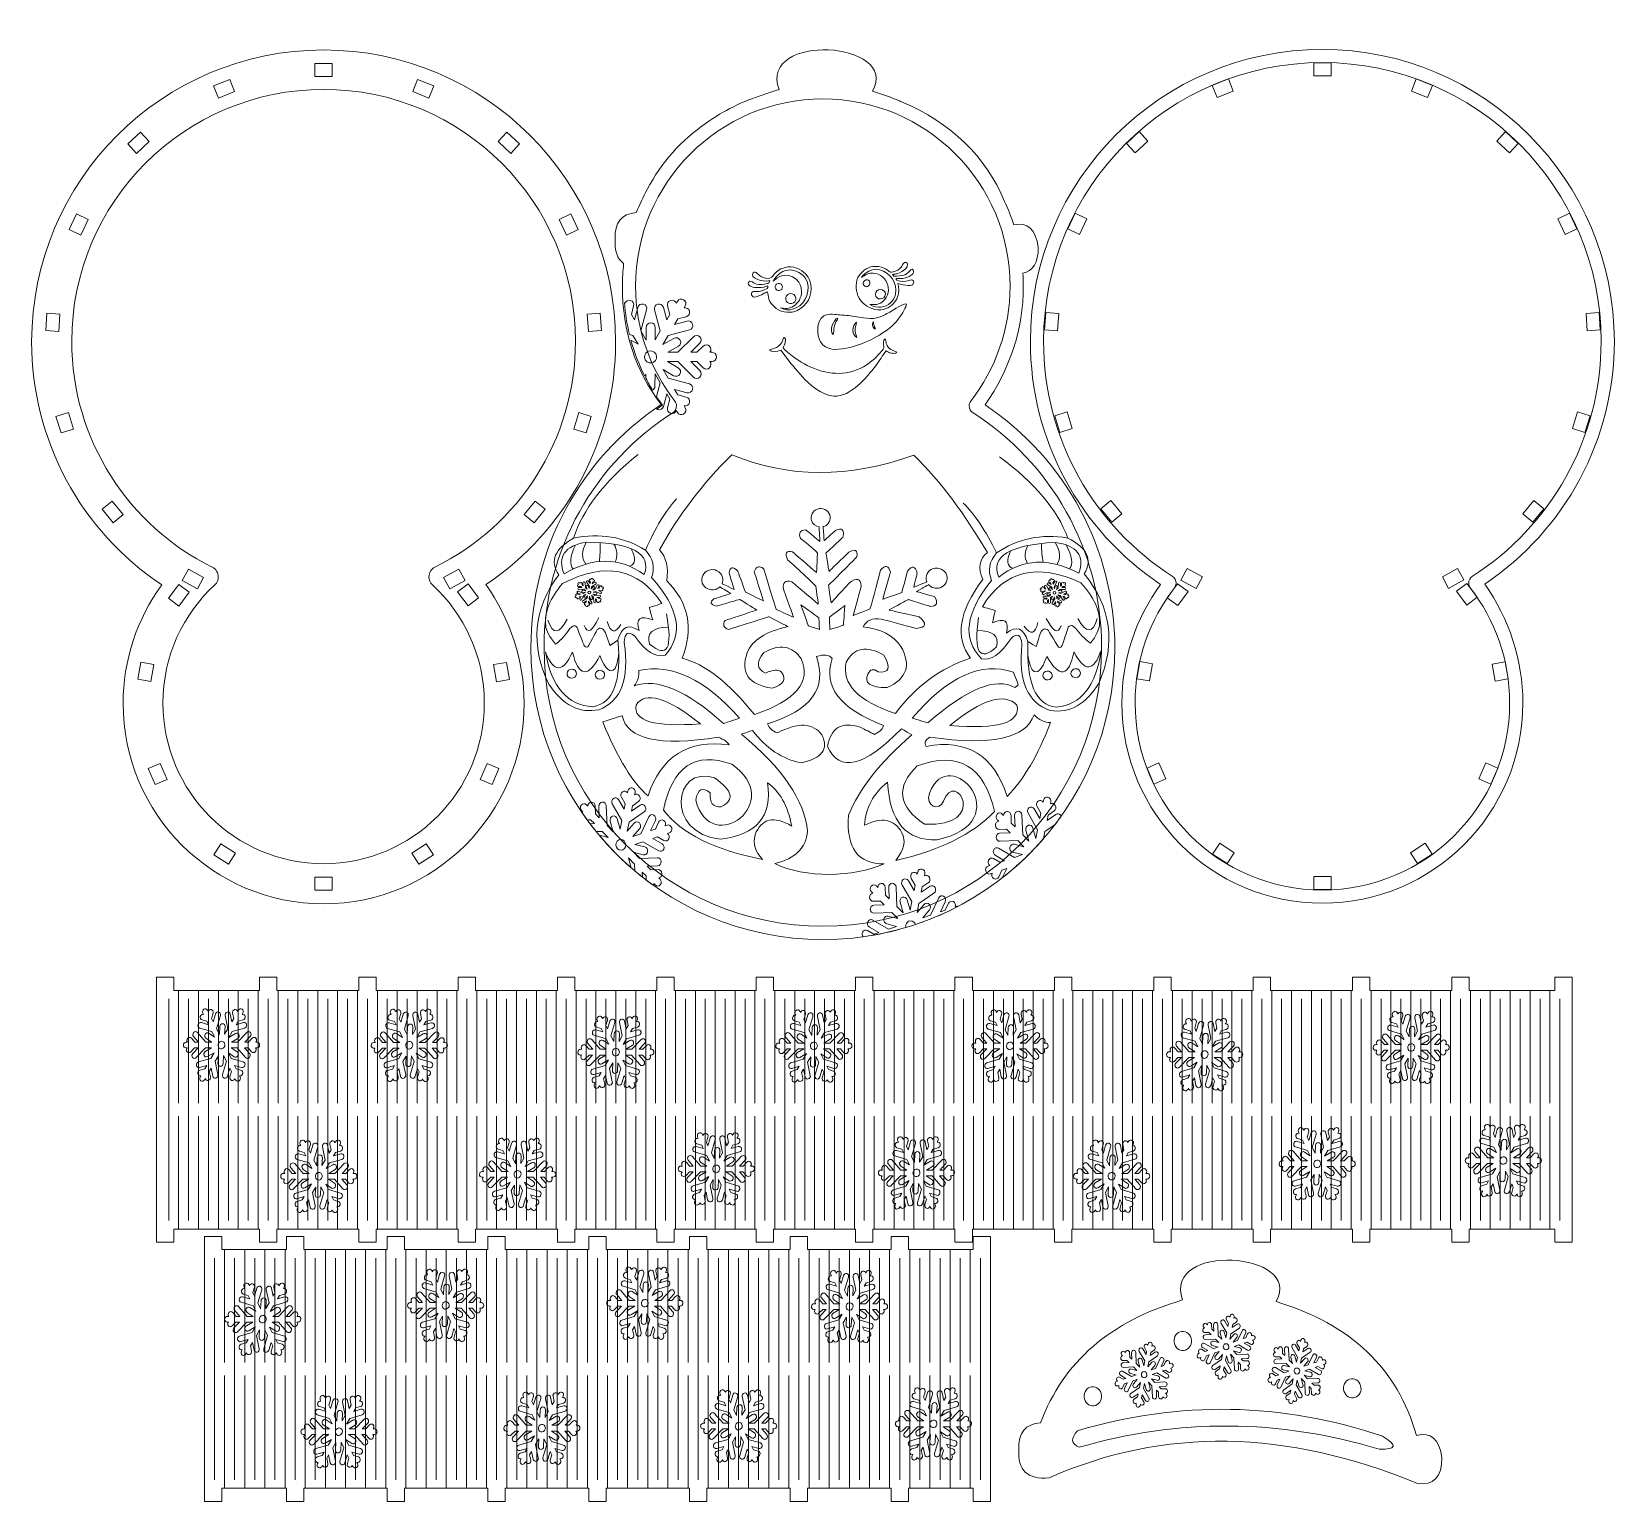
# Model space of a CAD drawing. Header units: centimetres. Extents: x -24.3 to 24.3, y -22.3 to 22.8.
import ezdxf

# ---------------------------------------------------------------- set-up
doc = ezdxf.new("R2010")
doc.units = ezdxf.units.CM
doc.header["$MEASUREMENT"] = 0
doc.layers.add('layer 1', color=7, linetype='Continuous')

msp = doc.modelspace()

# ---------------------------------------------------------------- linework, layer by layer
at = {"layer": 'layer 1', "color": 177, "lineweight": 9}
for points, knots in [([(-6.16028, 15.02328), (-6.15943, 13.64048), (-5.76325, 12.42849), (-4.97176, 11.38732), (-4.97176, 11.38732), (-7.4654, 9.72509), (-8.9696, 6.93679), (-8.9696, 3.92399), (-8.9696, 3.92399), (-8.9696, -1.02692), (-4.95587, -5.04069), (-0.00495, -5.04069), (-0.00495, -5.04069), (4.94596, -5.04069), (8.95971, -1.02692), (8.95971, 3.92399), (8.95971, 3.92399), (8.95971, 6.92999), (7.4622, 9.71301), (4.97835, 11.37633), (4.97835, 11.37633), (5.72903, 12.45539), (6.15039, 13.69564), (6.15039, 15.02328), (6.15039, 15.02328), (6.15039, 15.15792), (6.1456, 15.29142), (6.13707, 15.4239), (6.13707, 15.4239), (6.44925, 15.48254), (6.60705, 15.74447), (6.6104, 16.20979), (6.6104, 16.20979), (6.53053, 16.7691), (6.27929, 17.00114), (5.85665, 16.90599), (5.85665, 16.90599), (5.77733, 17.15291), (5.68296, 17.39304), (5.57444, 17.6253), (5.57444, 17.6253), (4.99047, 19.01835), (3.93725, 20.03807), (2.41481, 20.68443), (2.41481, 20.68443), (2.39448, 20.69312), (2.37405, 20.70164), (2.3536, 20.71014), (2.3536, 20.71014), (2.33407, 20.71823), (2.31441, 20.7262), (2.29473, 20.73418), (2.29473, 20.73418), (2.27788, 20.74098), (2.26111, 20.74796), (2.24417, 20.75462), (2.24417, 20.75462), (2.01211, 20.84684), (1.76967, 20.93079), (1.51676, 21.00643), (1.51676, 21.00643), (2.39052, 22.5482), (-1.98352, 22.839), (-1.35077, 21.05688), (-1.35077, 21.05688), (-1.51885, 21.00806), (-1.68248, 20.95566), (-1.84177, 20.89978), (-1.84177, 20.89978), (-2.46907, 20.70387), (-3.05327, 20.41032), (-3.57649, 20.03686), (-3.57649, 20.03686), (-4.36177, 19.49751), (-4.96925, 18.81532), (-5.39885, 17.99027), (-5.39885, 17.99027), (-5.5244, 17.76252), (-5.63624, 17.52615), (-5.7326, 17.28196), (-5.7326, 17.28196), (-6.18765, 17.24443), (-6.4042, 16.97364), (-6.38219, 16.46966), (-6.38219, 16.46966), (-6.40576, 16.11043), (-6.31859, 15.86087), (-6.12069, 15.72092), (-6.12069, 15.72092), (-6.14653, 15.4919), (-6.16028, 15.25922), (-6.16028, 15.02328)], [0, 0, 0, 0, 0.04166667, 0.04166667, 0.04166667, 0.04166667, 0.08333333, 0.08333333, 0.08333333, 0.08333333, 0.125, 0.125, 0.125, 0.125, 0.16666667, 0.16666667, 0.16666667, 0.16666667, 0.20833333, 0.20833333, 0.20833333, 0.20833333, 0.25, 0.25, 0.25, 0.25, 0.29166667, 0.29166667, 0.29166667, 0.29166667, 0.33333333, 0.33333333, 0.33333333, 0.33333333, 0.375, 0.375, 0.375, 0.375, 0.41666667, 0.41666667, 0.41666667, 0.41666667, 0.45833333, 0.45833333, 0.45833333, 0.45833333, 0.5, 0.5, 0.5, 0.5, 0.54166667, 0.54166667, 0.54166667, 0.54166667, 0.58333333, 0.58333333, 0.58333333, 0.58333333, 0.625, 0.625, 0.625, 0.625, 0.66666667, 0.66666667, 0.66666667, 0.66666667, 0.70833333, 0.70833333, 0.70833333, 0.70833333, 0.75, 0.75, 0.75, 0.75, 0.79166667, 0.79166667, 0.79166667, 0.79166667, 0.83333333, 0.83333333, 0.83333333, 0.83333333, 0.875, 0.875, 0.875, 0.875, 0.91666667, 0.91666667, 0.91666667, 0.91666667, 1, 1, 1, 1]), ([(-15.33245, -3.94281), (-11.93309, -3.94281), (-9.17712, -1.18684), (-9.17712, 2.21252), (-9.17712, 2.21252), (-9.17712, 3.54016), (-9.59848, 4.78041), (-10.34916, 5.85947), (-10.34916, 5.85947), (-7.86531, 7.52279), (-6.3678, 10.30581), (-6.3678, 13.31181), (-6.3678, 13.31181), (-6.3678, 18.26272), (-10.38155, 22.2765), (-15.33245, 22.2765), (-15.33245, 22.2765), (-20.28337, 22.2765), (-24.29711, 18.26272), (-24.29711, 13.31181), (-24.29711, 13.31181), (-24.29711, 10.29901), (-22.79291, 7.51071), (-20.29927, 5.84848), (-20.29927, 5.84848), (-21.07357, 4.79276), (-21.48779, 3.5258), (-21.48779, 2.21252), (-21.48779, 2.21252), (-21.48779, -1.18684), (-18.73181, -3.94281), (-15.33245, -3.94281)], [0, 0, 0, 0, 0.11111111, 0.11111111, 0.11111111, 0.11111111, 0.22222222, 0.22222222, 0.22222222, 0.22222222, 0.33333333, 0.33333333, 0.33333333, 0.33333333, 0.44444444, 0.44444444, 0.44444444, 0.44444444, 0.55555556, 0.55555556, 0.55555556, 0.55555556, 0.66666667, 0.66666667, 0.66666667, 0.66666667, 0.77777778, 0.77777778, 0.77777778, 0.77777778, 1, 1, 1, 1]), ([(15.33245, -3.92553), (18.73181, -3.92553), (21.48779, -1.16956), (21.48779, 2.2298), (21.48779, 2.2298), (21.48779, 3.55744), (21.06643, 4.79769), (20.31575, 5.87675), (20.31575, 5.87675), (22.7996, 7.54007), (24.29711, 10.32309), (24.29711, 13.3291), (24.29711, 13.3291), (24.29711, 18.28), (20.28336, 22.29378), (15.33245, 22.29378), (15.33245, 22.29378), (10.38153, 22.29378), (6.3678, 18.28), (6.3678, 13.3291), (6.3678, 13.3291), (6.3678, 10.31629), (7.872, 7.52799), (10.36564, 5.86576), (10.36564, 5.86576), (9.59133, 4.81004), (9.17712, 3.54308), (9.17712, 2.2298), (9.17712, 2.2298), (9.17712, -1.16956), (11.93309, -3.92553), (15.33245, -3.92553)], [0, 0, 0, 0, 0.11111111, 0.11111111, 0.11111111, 0.11111111, 0.22222222, 0.22222222, 0.22222222, 0.22222222, 0.33333333, 0.33333333, 0.33333333, 0.33333333, 0.44444444, 0.44444444, 0.44444444, 0.44444444, 0.55555556, 0.55555556, 0.55555556, 0.55555556, 0.66666667, 0.66666667, 0.66666667, 0.66666667, 0.77777778, 0.77777778, 0.77777778, 0.77777778, 1, 1, 1, 1]), ([(15.06579, 21.48312), (15.06579, 21.48312), (15.59912, 21.48312), (15.59912, 21.48312), (15.59912, 21.48312), (15.59912, 21.48312), (15.59912, 21.88312), (15.59912, 21.88312), (15.59912, 21.88312), (15.59912, 21.88312), (15.06579, 21.88312), (15.06579, 21.88312), (15.06579, 21.88312), (15.06579, 21.88312), (15.06579, 21.48312), (15.06579, 21.48312)], [0, 0, 0, 0, 0.2, 0.2, 0.2, 0.2, 0.4, 0.4, 0.4, 0.4, 0.6, 0.6, 0.6, 0.6, 1, 1, 1, 1]), ([(-15.59912, 21.46584), (-15.59912, 21.46584), (-15.06579, 21.46584), (-15.06579, 21.46584), (-15.06579, 21.46584), (-15.06579, 21.46584), (-15.06579, 21.86584), (-15.06579, 21.86584), (-15.06579, 21.86584), (-15.06579, 21.86584), (-15.59912, 21.86584), (-15.59912, 21.86584), (-15.59912, 21.86584), (-15.59912, 21.86584), (-15.59912, 21.46584), (-15.59912, 21.46584)], [0, 0, 0, 0, 0.2, 0.2, 0.2, 0.2, 0.4, 0.4, 0.4, 0.4, 0.6, 0.6, 0.6, 0.6, 1, 1, 1, 1]), ([(12.09967, 20.81781), (12.09967, 20.81781), (12.59579, 21.01352), (12.59579, 21.01352), (12.59579, 21.01352), (12.59579, 21.01352), (12.449, 21.38562), (12.449, 21.38562), (12.449, 21.38562), (12.449, 21.38562), (11.95288, 21.1899), (11.95288, 21.1899), (11.95288, 21.1899), (11.95288, 21.1899), (12.09967, 20.81781), (12.09967, 20.81781)], [0, 0, 0, 0, 0.2, 0.2, 0.2, 0.2, 0.4, 0.4, 0.4, 0.4, 0.6, 0.6, 0.6, 0.6, 1, 1, 1, 1]), ([(18.56524, 20.81781), (18.56524, 20.81781), (18.06912, 21.01352), (18.06912, 21.01352), (18.06912, 21.01352), (18.06912, 21.01352), (18.21591, 21.38562), (18.21591, 21.38562), (18.21591, 21.38562), (18.21591, 21.38562), (18.71203, 21.1899), (18.71203, 21.1899), (18.71203, 21.1899), (18.71203, 21.1899), (18.56524, 20.81781), (18.56524, 20.81781)], [0, 0, 0, 0, 0.2, 0.2, 0.2, 0.2, 0.4, 0.4, 0.4, 0.4, 0.6, 0.6, 0.6, 0.6, 1, 1, 1, 1]), ([(-18.66605, 5.85692), (-19.64931, 4.95511), (-20.26579, 3.65977), (-20.26579, 2.22043), (-20.26579, 2.22043), (-20.26579, -0.50416), (-18.05704, -2.71291), (-15.33245, -2.71291), (-15.33245, -2.71291), (-12.60787, -2.71291), (-10.39912, -0.50416), (-10.39912, 2.22043), (-10.39912, 2.22043), (-10.39912, 3.6566), (-11.01289, 4.94939), (-11.99236, 5.85095), (-11.99236, 5.85095), (-12.05776, 5.9118), (-12.09859, 5.99877), (-12.09859, 6.09515), (-12.09859, 6.09515), (-12.09859, 6.2256), (-12.02412, 6.33924), (-11.91492, 6.39397), (-11.91492, 6.39397), (-9.35812, 7.65567), (-7.59912, 10.28849), (-7.59912, 13.33251), (-7.59912, 13.33251), (-7.59912, 17.6035), (-11.06147, 21.06584), (-15.33245, 21.06584), (-15.33245, 21.06584), (-19.60344, 21.06584), (-23.06579, 17.6035), (-23.06579, 13.33251), (-23.06579, 13.33251), (-23.06579, 10.28929), (-21.30773, 7.65704), (-18.75203, 6.39497), (-18.75203, 6.39497), (-18.64153, 6.34069), (-18.5658, 6.22655), (-18.5658, 6.09515), (-18.5658, 6.09515), (-18.5658, 6.00209), (-18.60456, 5.91739), (-18.66605, 5.85692)], [0, 0, 0, 0, 0.07692308, 0.07692308, 0.07692308, 0.07692308, 0.15384615, 0.15384615, 0.15384615, 0.15384615, 0.23076923, 0.23076923, 0.23076923, 0.23076923, 0.30769231, 0.30769231, 0.30769231, 0.30769231, 0.38461538, 0.38461538, 0.38461538, 0.38461538, 0.46153846, 0.46153846, 0.46153846, 0.46153846, 0.53846154, 0.53846154, 0.53846154, 0.53846154, 0.61538462, 0.61538462, 0.61538462, 0.61538462, 0.69230769, 0.69230769, 0.69230769, 0.69230769, 0.76923077, 0.76923077, 0.76923077, 0.76923077, 0.84615385, 0.84615385, 0.84615385, 0.84615385, 1, 1, 1, 1]), ([(-18.56524, 20.80052), (-18.56524, 20.80052), (-18.06912, 20.99624), (-18.06912, 20.99624), (-18.06912, 20.99624), (-18.06912, 20.99624), (-18.21591, 21.36834), (-18.21591, 21.36834), (-18.21591, 21.36834), (-18.21591, 21.36834), (-18.71203, 21.17262), (-18.71203, 21.17262), (-18.71203, 21.17262), (-18.71203, 21.17262), (-18.56524, 20.80052), (-18.56524, 20.80052)], [0, 0, 0, 0, 0.2, 0.2, 0.2, 0.2, 0.4, 0.4, 0.4, 0.4, 0.6, 0.6, 0.6, 0.6, 1, 1, 1, 1]), ([(-12.09967, 20.80052), (-12.09967, 20.80052), (-12.59579, 20.99624), (-12.59579, 20.99624), (-12.59579, 20.99624), (-12.59579, 20.99624), (-12.449, 21.36834), (-12.449, 21.36834), (-12.449, 21.36834), (-12.449, 21.36834), (-11.95288, 21.17262), (-11.95288, 21.17262), (-11.95288, 21.17262), (-11.95288, 21.17262), (-12.09967, 20.80052), (-12.09967, 20.80052)], [0, 0, 0, 0, 0.2, 0.2, 0.2, 0.2, 0.4, 0.4, 0.4, 0.4, 0.6, 0.6, 0.6, 0.6, 1, 1, 1, 1]), ([(-21.07627, 19.09712), (-21.07627, 19.09712), (-20.68633, 19.46098), (-20.68633, 19.46098), (-20.68633, 19.46098), (-20.68633, 19.46098), (-20.95923, 19.75343), (-20.95923, 19.75343), (-20.95923, 19.75343), (-20.95923, 19.75343), (-21.34917, 19.38958), (-21.34917, 19.38958), (-21.34917, 19.38958), (-21.34917, 19.38958), (-21.07627, 19.09712), (-21.07627, 19.09712)], [0, 0, 0, 0, 0.2, 0.2, 0.2, 0.2, 0.4, 0.4, 0.4, 0.4, 0.6, 0.6, 0.6, 0.6, 1, 1, 1, 1]), ([(-9.58864, 19.09712), (-9.58864, 19.09712), (-9.97857, 19.46098), (-9.97857, 19.46098), (-9.97857, 19.46098), (-9.97857, 19.46098), (-9.70568, 19.75343), (-9.70568, 19.75343), (-9.70568, 19.75343), (-9.70568, 19.75343), (-9.31573, 19.38958), (-9.31573, 19.38958), (-9.31573, 19.38958), (-9.31573, 19.38958), (-9.58864, 19.09712), (-9.58864, 19.09712)], [0, 0, 0, 0, 0.2, 0.2, 0.2, 0.2, 0.4, 0.4, 0.4, 0.4, 0.6, 0.6, 0.6, 0.6, 1, 1, 1, 1]), ([(9.58863, 19.1144), (9.58863, 19.1144), (9.97857, 19.47826), (9.97857, 19.47826), (9.97857, 19.47826), (9.97857, 19.47826), (9.70568, 19.77071), (9.70568, 19.77071), (9.70568, 19.77071), (9.70568, 19.77071), (9.31574, 19.40685), (9.31574, 19.40685), (9.31574, 19.40685), (9.31574, 19.40685), (9.58863, 19.1144), (9.58863, 19.1144)], [0, 0, 0, 0, 0.2, 0.2, 0.2, 0.2, 0.4, 0.4, 0.4, 0.4, 0.6, 0.6, 0.6, 0.6, 1, 1, 1, 1]), ([(21.07627, 19.1144), (21.07627, 19.1144), (20.68633, 19.47826), (20.68633, 19.47826), (20.68633, 19.47826), (20.68633, 19.47826), (20.95923, 19.77071), (20.95923, 19.77071), (20.95923, 19.77071), (20.95923, 19.77071), (21.34917, 19.40685), (21.34917, 19.40685), (21.34917, 19.40685), (21.34917, 19.40685), (21.07627, 19.1144), (21.07627, 19.1144)], [0, 0, 0, 0, 0.2, 0.2, 0.2, 0.2, 0.4, 0.4, 0.4, 0.4, 0.6, 0.6, 0.6, 0.6, 1, 1, 1, 1]), ([(-22.78873, 16.59227), (-22.78873, 16.59227), (-22.5592, 17.07367), (-22.5592, 17.07367), (-22.5592, 17.07367), (-22.5592, 17.07367), (-22.92025, 17.24583), (-22.92025, 17.24583), (-22.92025, 17.24583), (-22.92025, 17.24583), (-23.1498, 16.76442), (-23.1498, 16.76442), (-23.1498, 16.76442), (-23.1498, 16.76442), (-22.78873, 16.59227), (-22.78873, 16.59227)], [0, 0, 0, 0, 0.2, 0.2, 0.2, 0.2, 0.4, 0.4, 0.4, 0.4, 0.6, 0.6, 0.6, 0.6, 1, 1, 1, 1]), ([(-7.87617, 16.59227), (-7.87617, 16.59227), (-8.10571, 17.07367), (-8.10571, 17.07367), (-8.10571, 17.07367), (-8.10571, 17.07367), (-7.74465, 17.24583), (-7.74465, 17.24583), (-7.74465, 17.24583), (-7.74465, 17.24583), (-7.51511, 16.76442), (-7.51511, 16.76442), (-7.51511, 16.76442), (-7.51511, 16.76442), (-7.87617, 16.59227), (-7.87617, 16.59227)], [0, 0, 0, 0, 0.2, 0.2, 0.2, 0.2, 0.4, 0.4, 0.4, 0.4, 0.6, 0.6, 0.6, 0.6, 1, 1, 1, 1]), ([(7.87617, 16.60954), (7.87617, 16.60954), (8.10571, 17.09095), (8.10571, 17.09095), (8.10571, 17.09095), (8.10571, 17.09095), (7.74465, 17.26311), (7.74465, 17.26311), (7.74465, 17.26311), (7.74465, 17.26311), (7.51511, 16.7817), (7.51511, 16.7817), (7.51511, 16.7817), (7.51511, 16.7817), (7.87617, 16.60954), (7.87617, 16.60954)], [0, 0, 0, 0, 0.2, 0.2, 0.2, 0.2, 0.4, 0.4, 0.4, 0.4, 0.6, 0.6, 0.6, 0.6, 1, 1, 1, 1]), ([(22.78874, 16.60954), (22.78874, 16.60954), (22.5592, 17.09095), (22.5592, 17.09095), (22.5592, 17.09095), (22.5592, 17.09095), (22.92026, 17.26311), (22.92026, 17.26311), (22.92026, 17.26311), (22.92026, 17.26311), (23.14979, 16.7817), (23.14979, 16.7817), (23.14979, 16.7817), (23.14979, 16.7817), (22.78874, 16.60954), (22.78874, 16.60954)], [0, 0, 0, 0, 0.2, 0.2, 0.2, 0.2, 0.4, 0.4, 0.4, 0.4, 0.6, 0.6, 0.6, 0.6, 1, 1, 1, 1]), ([(-5.11091, 11.24871), (-5.05096, 11.29081), (-4.99057, 11.33244), (-4.92943, 11.3732), (-4.92943, 11.3732), (-4.99205, 11.45859), (-5.05227, 11.54539), (-5.11016, 11.63344), (-5.11016, 11.63344), (-5.11016, 11.63344), (-4.99624, 12.05629), (-4.99624, 12.05629), (-4.99624, 12.05629), (-4.99624, 12.05629), (-5.15725, 12.3352), (-5.15725, 12.3352), (-5.15725, 12.3352), (-5.15725, 12.3352), (-5.15983, 11.94736), (-5.15983, 11.94736), (-5.15983, 11.94736), (-5.16017, 11.89528), (-5.18921, 11.84989), (-5.23179, 11.82611), (-5.23179, 11.82611), (-5.30484, 11.94676), (-5.37357, 12.06964), (-5.43789, 12.19452), (-5.43789, 12.19452), (-5.43789, 12.19452), (-5.43704, 12.32436), (-5.43704, 12.32436), (-5.43704, 12.32436), (-5.43704, 12.32436), (-5.47256, 12.26284), (-5.47256, 12.26284), (-5.47256, 12.26284), (-5.64921, 12.61661), (-5.79081, 12.98601), (-5.89588, 13.36632), (-5.89588, 13.36632), (-5.89588, 13.36632), (-5.67925, 13.23931), (-5.67925, 13.23931), (-5.67925, 13.23931), (-5.67925, 13.23931), (-5.83401, 13.50736), (-5.83401, 13.50736), (-5.83401, 13.50736), (-5.83401, 13.50736), (-5.94005, 13.53561), (-5.94005, 13.53561), (-5.94005, 13.53561), (-6.01963, 13.85939), (-6.07297, 14.19044), (-6.09915, 14.52595), (-6.09915, 14.52595), (-6.09915, 14.52595), (-6.08213, 14.4965), (-6.08213, 14.4965), (-6.08213, 14.4965), (-6.0592, 14.56647), (-5.98483, 14.6073), (-5.91288, 14.58791), (-5.91288, 14.58791), (-5.83851, 14.56787), (-5.7942, 14.49088), (-5.81424, 14.41651), (-5.81424, 14.41651), (-5.81424, 14.41651), (-5.88477, 14.15468), (-5.88477, 14.15468), (-5.88477, 14.15468), (-5.88477, 14.15468), (-5.78928, 13.98928), (-5.78928, 13.98928), (-5.78928, 13.98928), (-5.78928, 13.98928), (-5.68604, 14.3725), (-5.68604, 14.3725), (-5.68604, 14.3725), (-5.666, 14.44687), (-5.58901, 14.49118), (-5.51463, 14.47115), (-5.51463, 14.47115), (-5.44025, 14.45111), (-5.39595, 14.37411), (-5.41599, 14.29974), (-5.41599, 14.29974), (-5.41599, 14.29974), (-5.59179, 13.64721), (-5.59179, 13.64721), (-5.59179, 13.64721), (-5.59179, 13.64721), (-5.43075, 13.36828), (-5.43075, 13.36828), (-5.43075, 13.36828), (-5.43075, 13.36828), (-5.42819, 13.75615), (-5.42819, 13.75615), (-5.42819, 13.75615), (-5.42767, 13.83317), (-5.36444, 13.89557), (-5.28743, 13.89507), (-5.28743, 13.89507), (-5.2104, 13.89455), (-5.148, 13.83132), (-5.14851, 13.75431), (-5.14851, 13.75431), (-5.14851, 13.75431), (-5.15099, 13.37915), (-5.15099, 13.37915), (-5.15099, 13.37915), (-5.15099, 13.37915), (-4.99624, 13.64721), (-4.99624, 13.64721), (-4.99624, 13.64721), (-4.99624, 13.64721), (-5.17204, 14.29971), (-5.17204, 14.29971), (-5.17204, 14.29971), (-5.19208, 14.3741), (-5.14776, 14.45108), (-5.07339, 14.47112), (-5.07339, 14.47112), (-4.99901, 14.49116), (-4.92203, 14.44686), (-4.90199, 14.37247), (-4.90199, 14.37247), (-4.90199, 14.37247), (-4.79873, 13.98928), (-4.79873, 13.98928), (-4.79873, 13.98928), (-4.79873, 13.98928), (-4.70325, 14.15468), (-4.70325, 14.15468), (-4.70325, 14.15468), (-4.70325, 14.15468), (-4.77379, 14.41648), (-4.77379, 14.41648), (-4.77379, 14.41648), (-4.79383, 14.49084), (-4.74952, 14.56786), (-4.67513, 14.5879), (-4.67513, 14.5879), (-4.60324, 14.60727), (-4.52884, 14.56647), (-4.50589, 14.4965), (-4.50589, 14.4965), (-4.50589, 14.4965), (-4.47083, 14.55723), (-4.47083, 14.55723), (-4.47083, 14.55723), (-4.43231, 14.62394), (-4.34651, 14.64692), (-4.2798, 14.6084), (-4.2798, 14.6084), (-4.21309, 14.5699), (-4.19011, 14.48408), (-4.22863, 14.41739), (-4.22863, 14.41739), (-4.22863, 14.41739), (-4.26368, 14.35667), (-4.26368, 14.35667), (-4.26368, 14.35667), (-4.1916, 14.37178), (-4.11908, 14.32776), (-4.09991, 14.2558), (-4.09991, 14.2558), (-4.08007, 14.18136), (-4.1246, 14.1045), (-4.19901, 14.08466), (-4.19901, 14.08466), (-4.19901, 14.08466), (-4.46104, 14.01484), (-4.46104, 14.01484), (-4.46104, 14.01484), (-4.46104, 14.01484), (-4.55653, 13.84944), (-4.55653, 13.84944), (-4.55653, 13.84944), (-4.55653, 13.84944), (-4.17303, 13.95163), (-4.17303, 13.95163), (-4.17303, 13.95163), (-4.09861, 13.97147), (-4.02173, 13.92693), (-4.00189, 13.85249), (-4.00189, 13.85249), (-3.98205, 13.77808), (-4.02659, 13.70121), (-4.10103, 13.68137), (-4.10103, 13.68137), (-4.10103, 13.68137), (-4.75403, 13.50736), (-4.75403, 13.50736), (-4.75403, 13.50736), (-4.75403, 13.50736), (-4.91507, 13.22844), (-4.91507, 13.22844), (-4.91507, 13.22844), (-4.91507, 13.22844), (-4.57787, 13.42015), (-4.57787, 13.42015), (-4.57787, 13.42015), (-4.51091, 13.45823), (-4.42524, 13.43464), (-4.38719, 13.36771), (-4.38719, 13.36771), (-4.34911, 13.30073), (-4.37268, 13.21508), (-4.43963, 13.17701), (-4.43963, 13.17701), (-4.43963, 13.17701), (-4.76573, 12.9916), (-4.76573, 12.9916), (-4.76573, 12.9916), (-4.76573, 12.9916), (-4.45624, 12.9916), (-4.45624, 12.9916), (-4.45624, 12.9916), (-4.45624, 12.9916), (-3.97907, 13.47011), (-3.97907, 13.47011), (-3.97907, 13.47011), (-3.92467, 13.52464), (-3.83583, 13.52476), (-3.78128, 13.47039), (-3.78128, 13.47039), (-3.72675, 13.41599), (-3.72663, 13.32715), (-3.781, 13.27261), (-3.781, 13.27261), (-3.781, 13.27261), (-4.06123, 12.9916), (-4.06123, 12.9916), (-4.06123, 12.9916), (-4.06123, 12.9916), (-3.87024, 12.9916), (-3.87024, 12.9916), (-3.87024, 12.9916), (-3.87024, 12.9916), (-3.67879, 13.18359), (-3.67879, 13.18359), (-3.67879, 13.18359), (-3.6244, 13.23813), (-3.53556, 13.23825), (-3.48103, 13.18385), (-3.48103, 13.18385), (-3.42828, 13.13127), (-3.42643, 13.04647), (-3.47555, 12.9916), (-3.47555, 12.9916), (-3.47555, 12.9916), (-3.40545, 12.9916), (-3.40545, 12.9916), (-3.40545, 12.9916), (-3.32844, 12.9916), (-3.2656, 12.92877), (-3.2656, 12.85176), (-3.2656, 12.85176), (-3.2656, 12.77475), (-3.32844, 12.71192), (-3.40545, 12.71192), (-3.40545, 12.71192), (-3.40545, 12.71192), (-3.47555, 12.71192), (-3.47555, 12.71192), (-3.47555, 12.71192), (-3.42643, 12.65707), (-3.42828, 12.57224), (-3.48103, 12.51964), (-3.48103, 12.51964), (-3.53556, 12.46525), (-3.6244, 12.46537), (-3.6788, 12.51992), (-3.6788, 12.51992), (-3.6788, 12.51992), (-3.87028, 12.71192), (-3.87028, 12.71192), (-3.87028, 12.71192), (-3.87028, 12.71192), (-4.06125, 12.71192), (-4.06125, 12.71192), (-4.06125, 12.71192), (-4.06125, 12.71192), (-3.781, 12.43089), (-3.781, 12.43089), (-3.781, 12.43089), (-3.72663, 12.37636), (-3.72675, 12.28752), (-3.78128, 12.23312), (-3.78128, 12.23312), (-3.83583, 12.17873), (-3.92467, 12.17885), (-3.97907, 12.2334), (-3.97907, 12.2334), (-3.97907, 12.2334), (-4.45624, 12.71192), (-4.45624, 12.71192), (-4.45624, 12.71192), (-4.45624, 12.71192), (-4.77832, 12.71192), (-4.77832, 12.71192), (-4.77832, 12.71192), (-4.77832, 12.71192), (-4.44369, 12.51576), (-4.44369, 12.51576), (-4.44369, 12.51576), (-4.37725, 12.4768), (-4.35481, 12.39084), (-4.39377, 12.3244), (-4.39377, 12.3244), (-4.43273, 12.25795), (-4.51869, 12.23552), (-4.58513, 12.27447), (-4.58513, 12.27447), (-4.58513, 12.27447), (-4.9088, 12.4642), (-4.9088, 12.4642), (-4.9088, 12.4642), (-4.9088, 12.4642), (-4.75403, 12.19615), (-4.75403, 12.19615), (-4.75403, 12.19615), (-4.75403, 12.19615), (-4.10103, 12.02213), (-4.10103, 12.02213), (-4.10103, 12.02213), (-4.02659, 12.00229), (-3.98205, 11.92543), (-4.00189, 11.85101), (-4.00189, 11.85101), (-4.02173, 11.77657), (-4.09861, 11.73204), (-4.17303, 11.75188), (-4.17303, 11.75188), (-4.17303, 11.75188), (-4.55653, 11.85407), (-4.55653, 11.85407), (-4.55653, 11.85407), (-4.55653, 11.85407), (-4.46104, 11.68867), (-4.46104, 11.68867), (-4.46104, 11.68867), (-4.46104, 11.68867), (-4.19904, 11.61887), (-4.19904, 11.61887), (-4.19904, 11.61887), (-4.1246, 11.59903), (-4.08007, 11.52216), (-4.09991, 11.44775), (-4.09991, 11.44775), (-4.11908, 11.37575), (-4.19163, 11.33173), (-4.26368, 11.34685), (-4.26368, 11.34685), (-4.26368, 11.34685), (-4.22863, 11.28612), (-4.22863, 11.28612), (-4.22863, 11.28612), (-4.19011, 11.21941), (-4.21309, 11.13361), (-4.2798, 11.09509), (-4.2798, 11.09509), (-4.34651, 11.05659), (-4.43231, 11.07957), (-4.47083, 11.14628), (-4.47083, 11.14628), (-4.47083, 11.14628), (-4.50589, 11.20701), (-4.50589, 11.20701), (-4.50589, 11.20701), (-4.52884, 11.13703), (-4.60324, 11.09624), (-4.67513, 11.11561), (-4.67513, 11.11561), (-4.74952, 11.13565), (-4.79383, 11.21267), (-4.77379, 11.28703), (-4.77379, 11.28703), (-4.77379, 11.28703), (-4.70325, 11.54883), (-4.70325, 11.54883), (-4.70325, 11.54883), (-4.70325, 11.54883), (-4.79873, 11.71423), (-4.79873, 11.71423), (-4.79873, 11.71423), (-4.79873, 11.71423), (-4.90199, 11.33104), (-4.90199, 11.33104), (-4.90199, 11.33104), (-4.92203, 11.25665), (-4.99901, 11.21235), (-5.07339, 11.23239), (-5.07339, 11.23239), (-5.08696, 11.23604), (-5.09955, 11.24161), (-5.11091, 11.24871)], [0, 0, 0, 0, 0.00990099, 0.00990099, 0.00990099, 0.00990099, 0.01980198, 0.01980198, 0.01980198, 0.01980198, 0.02970297, 0.02970297, 0.02970297, 0.02970297, 0.03960396, 0.03960396, 0.03960396, 0.03960396, 0.04950495, 0.04950495, 0.04950495, 0.04950495, 0.05940594, 0.05940594, 0.05940594, 0.05940594, 0.06930693, 0.06930693, 0.06930693, 0.06930693, 0.07920792, 0.07920792, 0.07920792, 0.07920792, 0.08910891, 0.08910891, 0.08910891, 0.08910891, 0.0990099, 0.0990099, 0.0990099, 0.0990099, 0.10891089, 0.10891089, 0.10891089, 0.10891089, 0.11881188, 0.11881188, 0.11881188, 0.11881188, 0.12871287, 0.12871287, 0.12871287, 0.12871287, 0.13861386, 0.13861386, 0.13861386, 0.13861386, 0.14851485, 0.14851485, 0.14851485, 0.14851485, 0.15841584, 0.15841584, 0.15841584, 0.15841584, 0.16831683, 0.16831683, 0.16831683, 0.16831683, 0.17821782, 0.17821782, 0.17821782, 0.17821782, 0.18811881, 0.18811881, 0.18811881, 0.18811881, 0.1980198, 0.1980198, 0.1980198, 0.1980198, 0.20792079, 0.20792079, 0.20792079, 0.20792079, 0.21782178, 0.21782178, 0.21782178, 0.21782178, 0.22772277, 0.22772277, 0.22772277, 0.22772277, 0.23762376, 0.23762376, 0.23762376, 0.23762376, 0.24752475, 0.24752475, 0.24752475, 0.24752475, 0.25742574, 0.25742574, 0.25742574, 0.25742574, 0.26732673, 0.26732673, 0.26732673, 0.26732673, 0.27722772, 0.27722772, 0.27722772, 0.27722772, 0.28712871, 0.28712871, 0.28712871, 0.28712871, 0.2970297, 0.2970297, 0.2970297, 0.2970297, 0.30693069, 0.30693069, 0.30693069, 0.30693069, 0.31683168, 0.31683168, 0.31683168, 0.31683168, 0.32673267, 0.32673267, 0.32673267, 0.32673267, 0.33663366, 0.33663366, 0.33663366, 0.33663366, 0.34653465, 0.34653465, 0.34653465, 0.34653465, 0.35643564, 0.35643564, 0.35643564, 0.35643564, 0.36633663, 0.36633663, 0.36633663, 0.36633663, 0.37623762, 0.37623762, 0.37623762, 0.37623762, 0.38613861, 0.38613861, 0.38613861, 0.38613861, 0.3960396, 0.3960396, 0.3960396, 0.3960396, 0.40594059, 0.40594059, 0.40594059, 0.40594059, 0.41584158, 0.41584158, 0.41584158, 0.41584158, 0.42574257, 0.42574257, 0.42574257, 0.42574257, 0.43564356, 0.43564356, 0.43564356, 0.43564356, 0.44554455, 0.44554455, 0.44554455, 0.44554455, 0.45544554, 0.45544554, 0.45544554, 0.45544554, 0.46534653, 0.46534653, 0.46534653, 0.46534653, 0.47524752, 0.47524752, 0.47524752, 0.47524752, 0.48514851, 0.48514851, 0.48514851, 0.48514851, 0.4950495, 0.4950495, 0.4950495, 0.4950495, 0.5049505, 0.5049505, 0.5049505, 0.5049505, 0.51485149, 0.51485149, 0.51485149, 0.51485149, 0.52475248, 0.52475248, 0.52475248, 0.52475248, 0.53465347, 0.53465347, 0.53465347, 0.53465347, 0.54455446, 0.54455446, 0.54455446, 0.54455446, 0.55445545, 0.55445545, 0.55445545, 0.55445545, 0.56435644, 0.56435644, 0.56435644, 0.56435644, 0.57425743, 0.57425743, 0.57425743, 0.57425743, 0.58415842, 0.58415842, 0.58415842, 0.58415842, 0.59405941, 0.59405941, 0.59405941, 0.59405941, 0.6039604, 0.6039604, 0.6039604, 0.6039604, 0.61386139, 0.61386139, 0.61386139, 0.61386139, 0.62376238, 0.62376238, 0.62376238, 0.62376238, 0.63366337, 0.63366337, 0.63366337, 0.63366337, 0.64356436, 0.64356436, 0.64356436, 0.64356436, 0.65346535, 0.65346535, 0.65346535, 0.65346535, 0.66336634, 0.66336634, 0.66336634, 0.66336634, 0.67326733, 0.67326733, 0.67326733, 0.67326733, 0.68316832, 0.68316832, 0.68316832, 0.68316832, 0.69306931, 0.69306931, 0.69306931, 0.69306931, 0.7029703, 0.7029703, 0.7029703, 0.7029703, 0.71287129, 0.71287129, 0.71287129, 0.71287129, 0.72277228, 0.72277228, 0.72277228, 0.72277228, 0.73267327, 0.73267327, 0.73267327, 0.73267327, 0.74257426, 0.74257426, 0.74257426, 0.74257426, 0.75247525, 0.75247525, 0.75247525, 0.75247525, 0.76237624, 0.76237624, 0.76237624, 0.76237624, 0.77227723, 0.77227723, 0.77227723, 0.77227723, 0.78217822, 0.78217822, 0.78217822, 0.78217822, 0.79207921, 0.79207921, 0.79207921, 0.79207921, 0.8019802, 0.8019802, 0.8019802, 0.8019802, 0.81188119, 0.81188119, 0.81188119, 0.81188119, 0.82178218, 0.82178218, 0.82178218, 0.82178218, 0.83168317, 0.83168317, 0.83168317, 0.83168317, 0.84158416, 0.84158416, 0.84158416, 0.84158416, 0.85148515, 0.85148515, 0.85148515, 0.85148515, 0.86138614, 0.86138614, 0.86138614, 0.86138614, 0.87128713, 0.87128713, 0.87128713, 0.87128713, 0.88118812, 0.88118812, 0.88118812, 0.88118812, 0.89108911, 0.89108911, 0.89108911, 0.89108911, 0.9009901, 0.9009901, 0.9009901, 0.9009901, 0.91089109, 0.91089109, 0.91089109, 0.91089109, 0.92079208, 0.92079208, 0.92079208, 0.92079208, 0.93069307, 0.93069307, 0.93069307, 0.93069307, 0.94059406, 0.94059406, 0.94059406, 0.94059406, 0.95049505, 0.95049505, 0.95049505, 0.95049505, 0.96039604, 0.96039604, 0.96039604, 0.96039604, 0.97029703, 0.97029703, 0.97029703, 0.97029703, 0.98019802, 0.98019802, 0.98019802, 0.98019802, 1, 1, 1, 1]), ([(-23.46456, 13.63421), (-23.46456, 13.63421), (-23.42733, 14.16624), (-23.42733, 14.16624), (-23.42733, 14.16624), (-23.42733, 14.16624), (-23.82636, 14.19416), (-23.82636, 14.19416), (-23.82636, 14.19416), (-23.82636, 14.19416), (-23.86359, 13.66213), (-23.86359, 13.66213), (-23.86359, 13.66213), (-23.86359, 13.66213), (-23.46456, 13.63421), (-23.46456, 13.63421)], [0, 0, 0, 0, 0.2, 0.2, 0.2, 0.2, 0.4, 0.4, 0.4, 0.4, 0.6, 0.6, 0.6, 0.6, 1, 1, 1, 1]), ([(-7.20035, 13.63421), (-7.20035, 13.63421), (-7.23757, 14.16624), (-7.23757, 14.16624), (-7.23757, 14.16624), (-7.23757, 14.16624), (-6.83855, 14.19416), (-6.83855, 14.19416), (-6.83855, 14.19416), (-6.83855, 14.19416), (-6.80132, 13.66213), (-6.80132, 13.66213), (-6.80132, 13.66213), (-6.80132, 13.66213), (-7.20035, 13.63421), (-7.20035, 13.63421)], [0, 0, 0, 0, 0.2, 0.2, 0.2, 0.2, 0.4, 0.4, 0.4, 0.4, 0.6, 0.6, 0.6, 0.6, 1, 1, 1, 1]), ([(7.20035, 13.65149), (7.20035, 13.65149), (7.23757, 14.18352), (7.23757, 14.18352), (7.23757, 14.18352), (7.23757, 14.18352), (6.83855, 14.21144), (6.83855, 14.21144), (6.83855, 14.21144), (6.83855, 14.21144), (6.80132, 13.67941), (6.80132, 13.67941), (6.80132, 13.67941), (6.80132, 13.67941), (7.20035, 13.65149), (7.20035, 13.65149)], [0, 0, 0, 0, 0.2, 0.2, 0.2, 0.2, 0.4, 0.4, 0.4, 0.4, 0.6, 0.6, 0.6, 0.6, 1, 1, 1, 1]), ([(23.46456, 13.65149), (23.46456, 13.65149), (23.42733, 14.18352), (23.42733, 14.18352), (23.42733, 14.18352), (23.42733, 14.18352), (23.82635, 14.21144), (23.82635, 14.21144), (23.82635, 14.21144), (23.82635, 14.21144), (23.86358, 13.67941), (23.86358, 13.67941), (23.86358, 13.67941), (23.86358, 13.67941), (23.46456, 13.65149), (23.46456, 13.65149)], [0, 0, 0, 0, 0.2, 0.2, 0.2, 0.2, 0.4, 0.4, 0.4, 0.4, 0.6, 0.6, 0.6, 0.6, 1, 1, 1, 1]), ([(-5.38704, 13.01291), (-5.47593, 12.96157), (-5.50644, 12.84761), (-5.45515, 12.75873), (-5.45515, 12.75873), (-5.40381, 12.66983), (-5.28988, 12.63931), (-5.20099, 12.69063), (-5.20099, 12.69063), (-5.11211, 12.74195), (-5.08155, 12.85588), (-5.13287, 12.94477), (-5.13287, 12.94477), (-5.18419, 13.03368), (-5.29816, 13.0642), (-5.38704, 13.01291)], [0, 0, 0, 0, 0.2, 0.2, 0.2, 0.2, 0.4, 0.4, 0.4, 0.4, 0.6, 0.6, 0.6, 0.6, 1, 1, 1, 1]), ([(-23.00977, 10.6342), (-23.00977, 10.6342), (-23.17004, 11.14288), (-23.17004, 11.14288), (-23.17004, 11.14288), (-23.17004, 11.14288), (-23.55155, 11.02269), (-23.55155, 11.02269), (-23.55155, 11.02269), (-23.55155, 11.02269), (-23.39129, 10.514), (-23.39129, 10.514), (-23.39129, 10.514), (-23.39129, 10.514), (-23.00977, 10.6342), (-23.00977, 10.6342)], [0, 0, 0, 0, 0.2, 0.2, 0.2, 0.2, 0.4, 0.4, 0.4, 0.4, 0.6, 0.6, 0.6, 0.6, 1, 1, 1, 1]), ([(-7.65513, 10.6342), (-7.65513, 10.6342), (-7.49487, 11.14288), (-7.49487, 11.14288), (-7.49487, 11.14288), (-7.49487, 11.14288), (-7.11336, 11.02269), (-7.11336, 11.02269), (-7.11336, 11.02269), (-7.11336, 11.02269), (-7.27361, 10.514), (-7.27361, 10.514), (-7.27361, 10.514), (-7.27361, 10.514), (-7.65513, 10.6342), (-7.65513, 10.6342)], [0, 0, 0, 0, 0.2, 0.2, 0.2, 0.2, 0.4, 0.4, 0.4, 0.4, 0.6, 0.6, 0.6, 0.6, 1, 1, 1, 1]), ([(7.65513, 10.65148), (7.65513, 10.65148), (7.49487, 11.16017), (7.49487, 11.16017), (7.49487, 11.16017), (7.49487, 11.16017), (7.11335, 11.03997), (7.11335, 11.03997), (7.11335, 11.03997), (7.11335, 11.03997), (7.27361, 10.53129), (7.27361, 10.53129), (7.27361, 10.53129), (7.27361, 10.53129), (7.65513, 10.65148), (7.65513, 10.65148)], [0, 0, 0, 0, 0.2, 0.2, 0.2, 0.2, 0.4, 0.4, 0.4, 0.4, 0.6, 0.6, 0.6, 0.6, 1, 1, 1, 1]), ([(23.00978, 10.65148), (23.00978, 10.65148), (23.17004, 11.16017), (23.17004, 11.16017), (23.17004, 11.16017), (23.17004, 11.16017), (23.55155, 11.03997), (23.55155, 11.03997), (23.55155, 11.03997), (23.55155, 11.03997), (23.39129, 10.53129), (23.39129, 10.53129), (23.39129, 10.53129), (23.39129, 10.53129), (23.00978, 10.65148), (23.00978, 10.65148)], [0, 0, 0, 0, 0.2, 0.2, 0.2, 0.2, 0.4, 0.4, 0.4, 0.4, 0.6, 0.6, 0.6, 0.6, 1, 1, 1, 1]), ([(-21.48761, 8.00933), (-21.48761, 8.00933), (-21.82308, 8.42396), (-21.82308, 8.42396), (-21.82308, 8.42396), (-21.82308, 8.42396), (-22.13405, 8.17236), (-22.13405, 8.17236), (-22.13405, 8.17236), (-22.13405, 8.17236), (-21.79859, 7.75773), (-21.79859, 7.75773), (-21.79859, 7.75773), (-21.79859, 7.75773), (-21.48761, 8.00933), (-21.48761, 8.00933)], [0, 0, 0, 0, 0.2, 0.2, 0.2, 0.2, 0.4, 0.4, 0.4, 0.4, 0.6, 0.6, 0.6, 0.6, 1, 1, 1, 1]), ([(-9.17729, 8.00933), (-9.17729, 8.00933), (-8.84183, 8.42396), (-8.84183, 8.42396), (-8.84183, 8.42396), (-8.84183, 8.42396), (-8.53087, 8.17236), (-8.53087, 8.17236), (-8.53087, 8.17236), (-8.53087, 8.17236), (-8.86632, 7.75773), (-8.86632, 7.75773), (-8.86632, 7.75773), (-8.86632, 7.75773), (-9.17729, 8.00933), (-9.17729, 8.00933)], [0, 0, 0, 0, 0.2, 0.2, 0.2, 0.2, 0.4, 0.4, 0.4, 0.4, 0.6, 0.6, 0.6, 0.6, 1, 1, 1, 1]), ([(9.17729, 8.02662), (9.17729, 8.02662), (8.84182, 8.44124), (8.84182, 8.44124), (8.84182, 8.44124), (8.84182, 8.44124), (8.53086, 8.18964), (8.53086, 8.18964), (8.53086, 8.18964), (8.53086, 8.18964), (8.86633, 7.77502), (8.86633, 7.77502), (8.86633, 7.77502), (8.86633, 7.77502), (9.17729, 8.02662), (9.17729, 8.02662)], [0, 0, 0, 0, 0.2, 0.2, 0.2, 0.2, 0.4, 0.4, 0.4, 0.4, 0.6, 0.6, 0.6, 0.6, 1, 1, 1, 1]), ([(21.48762, 8.02662), (21.48762, 8.02662), (21.82308, 8.44124), (21.82308, 8.44124), (21.82308, 8.44124), (21.82308, 8.44124), (22.13405, 8.18964), (22.13405, 8.18964), (22.13405, 8.18964), (22.13405, 8.18964), (21.79858, 7.77502), (21.79858, 7.77502), (21.79858, 7.77502), (21.79858, 7.77502), (21.48762, 8.02662), (21.48762, 8.02662)], [0, 0, 0, 0, 0.2, 0.2, 0.2, 0.2, 0.4, 0.4, 0.4, 0.4, 0.6, 0.6, 0.6, 0.6, 1, 1, 1, 1]), ([(-19.01583, 6.07613), (-19.01583, 6.07613), (-19.48324, 6.333), (-19.48324, 6.333), (-19.48324, 6.333), (-19.48324, 6.333), (-19.67588, 5.98244), (-19.67588, 5.98244), (-19.67588, 5.98244), (-19.67588, 5.98244), (-19.20848, 5.72559), (-19.20848, 5.72559), (-19.20848, 5.72559), (-19.20848, 5.72559), (-19.01583, 6.07613), (-19.01583, 6.07613)], [0, 0, 0, 0, 0.2, 0.2, 0.2, 0.2, 0.4, 0.4, 0.4, 0.4, 0.6, 0.6, 0.6, 0.6, 1, 1, 1, 1]), ([(-11.64867, 6.07635), (-11.64867, 6.07635), (-11.18128, 6.33323), (-11.18128, 6.33323), (-11.18128, 6.33323), (-11.18128, 6.33323), (-10.98861, 5.98268), (-10.98861, 5.98268), (-10.98861, 5.98268), (-10.98861, 5.98268), (-11.456, 5.7258), (-11.456, 5.7258), (-11.456, 5.7258), (-11.456, 5.7258), (-11.64867, 6.07635), (-11.64867, 6.07635)], [0, 0, 0, 0, 0.2, 0.2, 0.2, 0.2, 0.4, 0.4, 0.4, 0.4, 0.6, 0.6, 0.6, 0.6, 1, 1, 1, 1]), ([(11.64907, 6.09342), (11.64907, 6.09342), (11.18167, 6.35028), (11.18167, 6.35028), (11.18167, 6.35028), (11.18167, 6.35028), (10.98902, 5.99972), (10.98902, 5.99972), (10.98902, 5.99972), (10.98902, 5.99972), (11.45643, 5.74286), (11.45643, 5.74286), (11.45643, 5.74286), (11.45643, 5.74286), (11.64907, 6.09342), (11.64907, 6.09342)], [0, 0, 0, 0, 0.2, 0.2, 0.2, 0.2, 0.4, 0.4, 0.4, 0.4, 0.6, 0.6, 0.6, 0.6, 1, 1, 1, 1]), ([(19.01624, 6.09363), (19.01624, 6.09363), (19.48363, 6.35051), (19.48363, 6.35051), (19.48363, 6.35051), (19.48363, 6.35051), (19.67629, 5.99997), (19.67629, 5.99997), (19.67629, 5.99997), (19.67629, 5.99997), (19.2089, 5.74308), (19.2089, 5.74308), (19.2089, 5.74308), (19.2089, 5.74308), (19.01624, 6.09363), (19.01624, 6.09363)], [0, 0, 0, 0, 0.2, 0.2, 0.2, 0.2, 0.4, 0.4, 0.4, 0.4, 0.6, 0.6, 0.6, 0.6, 1, 1, 1, 1]), ([(-19.7768, 5.8662), (-19.7768, 5.8662), (-20.09556, 5.43861), (-20.09556, 5.43861), (-20.09556, 5.43861), (-20.09556, 5.43861), (-19.77487, 5.19953), (-19.77487, 5.19953), (-19.77487, 5.19953), (-19.77487, 5.19953), (-19.45611, 5.62713), (-19.45611, 5.62713), (-19.45611, 5.62713), (-19.45611, 5.62713), (-19.7768, 5.8662), (-19.7768, 5.8662)], [0, 0, 0, 0, 0.2, 0.2, 0.2, 0.2, 0.4, 0.4, 0.4, 0.4, 0.6, 0.6, 0.6, 0.6, 1, 1, 1, 1]), ([(-10.57723, 5.45024), (-10.57723, 5.45024), (-10.89704, 5.87705), (-10.89704, 5.87705), (-10.89704, 5.87705), (-10.89704, 5.87705), (-11.21715, 5.6372), (-11.21715, 5.6372), (-11.21715, 5.6372), (-11.21715, 5.6372), (-10.89735, 5.21039), (-10.89735, 5.21039), (-10.89735, 5.21039), (-10.89735, 5.21039), (-10.57723, 5.45024), (-10.57723, 5.45024)], [0, 0, 0, 0, 0.2, 0.2, 0.2, 0.2, 0.4, 0.4, 0.4, 0.4, 0.6, 0.6, 0.6, 0.6, 1, 1, 1, 1]), ([(10.88811, 5.88348), (10.88811, 5.88348), (10.56935, 5.45589), (10.56935, 5.45589), (10.56935, 5.45589), (10.56935, 5.45589), (10.89004, 5.21682), (10.89004, 5.21682), (10.89004, 5.21682), (10.89004, 5.21682), (11.2088, 5.64441), (11.2088, 5.64441), (11.2088, 5.64441), (11.2088, 5.64441), (10.88811, 5.88348), (10.88811, 5.88348)], [0, 0, 0, 0, 0.2, 0.2, 0.2, 0.2, 0.4, 0.4, 0.4, 0.4, 0.6, 0.6, 0.6, 0.6, 1, 1, 1, 1]), ([(20.08767, 5.46753), (20.08767, 5.46753), (19.76787, 5.89434), (19.76787, 5.89434), (19.76787, 5.89434), (19.76787, 5.89434), (19.44776, 5.65448), (19.44776, 5.65448), (19.44776, 5.65448), (19.44776, 5.65448), (19.76756, 5.22767), (19.76756, 5.22767), (19.76756, 5.22767), (19.76756, 5.22767), (20.08767, 5.46753), (20.08767, 5.46753)], [0, 0, 0, 0, 0.2, 0.2, 0.2, 0.2, 0.4, 0.4, 0.4, 0.4, 0.6, 0.6, 0.6, 0.6, 1, 1, 1, 1]), ([(-20.94187, 3.47676), (-20.94187, 3.47676), (-21.03416, 2.95148), (-21.03416, 2.95148), (-21.03416, 2.95148), (-21.03416, 2.95148), (-20.64019, 2.88225), (-20.64019, 2.88225), (-20.64019, 2.88225), (-20.64019, 2.88225), (-20.54789, 3.40755), (-20.54789, 3.40755), (-20.54789, 3.40755), (-20.54789, 3.40755), (-20.94187, 3.47676), (-20.94187, 3.47676)], [0, 0, 0, 0, 0.2, 0.2, 0.2, 0.2, 0.4, 0.4, 0.4, 0.4, 0.6, 0.6, 0.6, 0.6, 1, 1, 1, 1]), ([(-9.72185, 3.47141), (-9.72185, 3.47141), (-9.63005, 2.94604), (-9.63005, 2.94604), (-9.63005, 2.94604), (-9.63005, 2.94604), (-10.02408, 2.87719), (-10.02408, 2.87719), (-10.02408, 2.87719), (-10.02408, 2.87719), (-10.11588, 3.40256), (-10.11588, 3.40256), (-10.11588, 3.40256), (-10.11588, 3.40256), (-9.72185, 3.47141), (-9.72185, 3.47141)], [0, 0, 0, 0, 0.2, 0.2, 0.2, 0.2, 0.4, 0.4, 0.4, 0.4, 0.6, 0.6, 0.6, 0.6, 1, 1, 1, 1]), ([(9.72304, 3.49404), (9.72304, 3.49404), (9.63075, 2.96876), (9.63075, 2.96876), (9.63075, 2.96876), (9.63075, 2.96876), (10.02471, 2.89954), (10.02471, 2.89954), (10.02471, 2.89954), (10.02471, 2.89954), (10.11701, 3.42482), (10.11701, 3.42482), (10.11701, 3.42482), (10.11701, 3.42482), (9.72304, 3.49404), (9.72304, 3.49404)], [0, 0, 0, 0, 0.2, 0.2, 0.2, 0.2, 0.4, 0.4, 0.4, 0.4, 0.6, 0.6, 0.6, 0.6, 1, 1, 1, 1]), ([(20.94306, 3.48869), (20.94306, 3.48869), (21.03485, 2.96332), (21.03485, 2.96332), (21.03485, 2.96332), (21.03485, 2.96332), (20.64082, 2.89447), (20.64082, 2.89447), (20.64082, 2.89447), (20.64082, 2.89447), (20.54903, 3.41985), (20.54903, 3.41985), (20.54903, 3.41985), (20.54903, 3.41985), (20.94306, 3.48869), (20.94306, 3.48869)], [0, 0, 0, 0, 0.2, 0.2, 0.2, 0.2, 0.4, 0.4, 0.4, 0.4, 0.6, 0.6, 0.6, 0.6, 1, 1, 1, 1]), ([(-20.71667, 0.20693), (-20.71667, 0.20693), (-20.50688, -0.2834), (-20.50688, -0.2834), (-20.50688, -0.2834), (-20.50688, -0.2834), (-20.13912, -0.12607), (-20.13912, -0.12607), (-20.13912, -0.12607), (-20.13912, -0.12607), (-20.34891, 0.36428), (-20.34891, 0.36428), (-20.34891, 0.36428), (-20.34891, 0.36428), (-20.71667, 0.20693), (-20.71667, 0.20693)], [0, 0, 0, 0, 0.2, 0.2, 0.2, 0.2, 0.4, 0.4, 0.4, 0.4, 0.6, 0.6, 0.6, 0.6, 1, 1, 1, 1]), ([(-9.94824, 0.20693), (-9.94824, 0.20693), (-10.15803, -0.2834), (-10.15803, -0.2834), (-10.15803, -0.2834), (-10.15803, -0.2834), (-10.52579, -0.12607), (-10.52579, -0.12607), (-10.52579, -0.12607), (-10.52579, -0.12607), (-10.316, 0.36428), (-10.316, 0.36428), (-10.316, 0.36428), (-10.316, 0.36428), (-9.94824, 0.20693), (-9.94824, 0.20693)], [0, 0, 0, 0, 0.2, 0.2, 0.2, 0.2, 0.4, 0.4, 0.4, 0.4, 0.6, 0.6, 0.6, 0.6, 1, 1, 1, 1]), ([(9.94824, 0.22422), (9.94824, 0.22422), (10.15803, -0.26612), (10.15803, -0.26612), (10.15803, -0.26612), (10.15803, -0.26612), (10.52578, -0.10879), (10.52578, -0.10879), (10.52578, -0.10879), (10.52578, -0.10879), (10.316, 0.38156), (10.316, 0.38156), (10.316, 0.38156), (10.316, 0.38156), (9.94824, 0.22422), (9.94824, 0.22422)], [0, 0, 0, 0, 0.2, 0.2, 0.2, 0.2, 0.4, 0.4, 0.4, 0.4, 0.6, 0.6, 0.6, 0.6, 1, 1, 1, 1]), ([(20.71666, 0.22422), (20.71666, 0.22422), (20.50688, -0.26612), (20.50688, -0.26612), (20.50688, -0.26612), (20.50688, -0.26612), (20.13912, -0.10879), (20.13912, -0.10879), (20.13912, -0.10879), (20.13912, -0.10879), (20.34891, 0.38156), (20.34891, 0.38156), (20.34891, 0.38156), (20.34891, 0.38156), (20.71666, 0.22422), (20.71666, 0.22422)], [0, 0, 0, 0, 0.2, 0.2, 0.2, 0.2, 0.4, 0.4, 0.4, 0.4, 0.6, 0.6, 0.6, 0.6, 1, 1, 1, 1]), ([(-5.20868, -3.37631), (-5.28265, -3.32348), (-5.35555, -3.26925), (-5.42781, -3.21427), (-5.42781, -3.21427), (-5.42781, -3.21427), (-5.43315, -3.08527), (-5.43315, -3.08527), (-5.43315, -3.08527), (-5.43315, -3.08527), (-5.54721, -2.96987), (-5.54721, -2.96987), (-5.54721, -2.96987), (-5.54721, -2.96987), (-5.54068, -3.12769), (-5.54068, -3.12769), (-5.54068, -3.12769), (-5.61988, -3.06544), (-5.6976, -3.00143), (-5.77461, -2.93659), (-5.77461, -2.93659), (-5.77461, -2.93659), (-5.78311, -2.73115), (-5.78311, -2.73115), (-5.78311, -2.73115), (-5.78311, -2.73115), (-5.97543, -2.53653), (-5.97543, -2.53653), (-5.97543, -2.53653), (-5.97543, -2.53653), (-5.89011, -2.83816), (-5.89011, -2.83816), (-5.89011, -2.83816), (-6.24432, -2.52964), (-6.57379, -2.19353), (-6.87576, -1.83356), (-6.87576, -1.83356), (-6.87576, -1.83356), (-6.59888, -1.90567), (-6.59888, -1.90567), (-6.59888, -1.90567), (-6.59888, -1.90567), (-6.78375, -1.7186), (-6.78375, -1.7186), (-6.78375, -1.7186), (-6.78375, -1.7186), (-6.96477, -1.72579), (-6.96477, -1.72579), (-6.96477, -1.72579), (-7.02907, -1.64669), (-7.09204, -1.56653), (-7.15365, -1.48524), (-7.15365, -1.48524), (-7.15365, -1.48524), (-7.01964, -1.47992), (-7.01964, -1.47992), (-7.01964, -1.47992), (-7.01964, -1.47992), (-7.13368, -1.36449), (-7.13368, -1.36449), (-7.13368, -1.36449), (-7.13368, -1.36449), (-7.24033, -1.36873), (-7.24033, -1.36873), (-7.24033, -1.36873), (-7.29647, -1.29215), (-7.35149, -1.21468), (-7.40521, -1.13628), (-7.40521, -1.13628), (-7.39416, -1.1308), (-7.38211, -1.12723), (-7.36941, -1.12597), (-7.36941, -1.12597), (-7.36941, -1.12597), (-7.41128, -1.08361), (-7.41128, -1.08361), (-7.41128, -1.08361), (-7.45728, -1.03707), (-7.46064, -0.9584), (-7.41875, -0.90851), (-7.41875, -0.90851), (-7.37685, -0.8586), (-7.30519, -0.85585), (-7.25917, -0.90241), (-7.25917, -0.90241), (-7.25917, -0.90241), (-7.21731, -0.9448), (-7.21731, -0.9448), (-7.21731, -0.9448), (-7.21681, -0.87955), (-7.16959, -0.82571), (-7.10948, -0.82351), (-7.10948, -0.82351), (-7.04732, -0.82123), (-6.99433, -0.87499), (-6.99152, -0.9432), (-6.99152, -0.9432), (-6.99152, -0.9432), (-6.98159, -1.18329), (-6.98159, -1.18329), (-6.98159, -1.18329), (-6.98159, -1.18329), (-6.86753, -1.29869), (-6.86753, -1.29869), (-6.86753, -1.29869), (-6.86753, -1.29869), (-6.88207, -0.94728), (-6.88207, -0.94728), (-6.88207, -0.94728), (-6.88488, -0.87907), (-6.83649, -0.8216), (-6.77433, -0.81933), (-6.77433, -0.81933), (-6.71217, -0.81703), (-6.65921, -0.87079), (-6.65637, -0.939), (-6.65637, -0.939), (-6.65637, -0.939), (-6.63163, -1.53741), (-6.63163, -1.53741), (-6.63163, -1.53741), (-6.63163, -1.53741), (-6.43929, -1.73204), (-6.43929, -1.73204), (-6.43929, -1.73204), (-6.43929, -1.73204), (-6.53245, -1.40275), (-6.53245, -1.40275), (-6.53245, -1.40275), (-6.55095, -1.33735), (-6.51759, -1.26811), (-6.4582, -1.2486), (-6.4582, -1.2486), (-6.39879, -1.22908), (-6.33527, -1.26649), (-6.31676, -1.33189), (-6.31676, -1.33189), (-6.31676, -1.33189), (-6.22664, -1.6504), (-6.22664, -1.6504), (-6.22664, -1.6504), (-6.22664, -1.6504), (-6.17331, -1.38321), (-6.17331, -1.38321), (-6.17331, -1.38321), (-6.17331, -1.38321), (-6.46864, -0.87585), (-6.46864, -0.87585), (-6.46864, -0.87585), (-6.50229, -0.81804), (-6.48709, -0.74132), (-6.43476, -0.70508), (-6.43476, -0.70508), (-6.38244, -0.66885), (-6.31232, -0.68645), (-6.27864, -0.74429), (-6.27864, -0.74429), (-6.27864, -0.74429), (-6.10521, -1.04223), (-6.10521, -1.04223), (-6.10521, -1.04223), (-6.10521, -1.04223), (-6.07228, -0.87736), (-6.07228, -0.87736), (-6.07228, -0.87736), (-6.07228, -0.87736), (-6.19077, -0.67381), (-6.19077, -0.67381), (-6.19077, -0.67381), (-6.22444, -0.61599), (-6.20924, -0.53927), (-6.15691, -0.50303), (-6.15691, -0.50303), (-6.10633, -0.46799), (-6.03907, -0.48329), (-6.00423, -0.53664), (-6.00423, -0.53664), (-6.00423, -0.53664), (-5.99215, -0.47609), (-5.99215, -0.47609), (-5.99215, -0.47609), (-5.97888, -0.40963), (-5.91848, -0.36792), (-5.85771, -0.38328), (-5.85771, -0.38328), (-5.79691, -0.39865), (-5.75817, -0.46537), (-5.77145, -0.53188), (-5.77145, -0.53188), (-5.77145, -0.53188), (-5.78353, -0.59239), (-5.78353, -0.59239), (-5.78353, -0.59239), (-5.73177, -0.56093), (-5.66517, -0.57944), (-5.63276, -0.63545), (-5.63276, -0.63545), (-5.59924, -0.6934), (-5.61465, -0.77005), (-5.66705, -0.80612), (-5.66705, -0.80612), (-5.66705, -0.80612), (-5.85159, -0.93313), (-5.85159, -0.93313), (-5.85159, -0.93313), (-5.85159, -0.93313), (-5.88451, -1.09801), (-5.88451, -1.09801), (-5.88451, -1.09801), (-5.88451, -1.09801), (-5.61444, -0.91212), (-5.61444, -0.91212), (-5.61444, -0.91212), (-5.56201, -0.87604), (-5.49196, -0.89387), (-5.45841, -0.95181), (-5.45841, -0.95181), (-5.42489, -1.00972), (-5.44031, -1.08637), (-5.49273, -1.12245), (-5.49273, -1.12245), (-5.49273, -1.12245), (-5.9526, -1.43896), (-5.9526, -1.43896), (-5.9526, -1.43896), (-5.9526, -1.43896), (-6.00812, -1.71701), (-6.00812, -1.71701), (-6.00812, -1.71701), (-6.00812, -1.71701), (-5.79564, -1.46725), (-5.79564, -1.46725), (-5.79564, -1.46725), (-5.75344, -1.41767), (-5.68173, -1.41547), (-5.63603, -1.46232), (-5.63603, -1.46232), (-5.59031, -1.50919), (-5.58741, -1.58788), (-5.62961, -1.63747), (-5.62961, -1.63747), (-5.62961, -1.63747), (-5.83512, -1.879), (-5.83512, -1.879), (-5.83512, -1.879), (-5.83512, -1.879), (-5.59695, -1.79887), (-5.59695, -1.79887), (-5.59695, -1.79887), (-5.59695, -1.79887), (-5.34707, -1.26987), (-5.34707, -1.26987), (-5.34707, -1.26987), (-5.31857, -1.20959), (-5.25021, -1.18648), (-5.19491, -1.21843), (-5.19491, -1.21843), (-5.1396, -1.2504), (-5.11772, -1.32565), (-5.14619, -1.38593), (-5.14619, -1.38593), (-5.14619, -1.38593), (-5.29293, -1.69659), (-5.29293, -1.69659), (-5.29293, -1.69659), (-5.29293, -1.69659), (-5.14596, -1.64713), (-5.14596, -1.64713), (-5.14596, -1.64713), (-5.14596, -1.64713), (-5.04568, -1.43488), (-5.04568, -1.43488), (-5.04568, -1.43488), (-5.0172, -1.3746), (-4.94888, -1.35149), (-4.89357, -1.38347), (-4.89357, -1.38347), (-4.84007, -1.41436), (-4.81785, -1.48573), (-4.8422, -1.54493), (-4.8422, -1.54493), (-4.8422, -1.54493), (-4.78825, -1.52679), (-4.78825, -1.52679), (-4.78825, -1.52679), (-4.72897, -1.50684), (-4.66523, -1.54381), (-4.64632, -1.60907), (-4.64632, -1.60907), (-4.62744, -1.67432), (-4.66037, -1.74383), (-4.71964, -1.76376), (-4.71964, -1.76376), (-4.71964, -1.76376), (-4.77359, -1.78191), (-4.77359, -1.78191), (-4.77359, -1.78191), (-4.72235, -1.81567), (-4.70297, -1.88803), (-4.73064, -1.94624), (-4.73064, -1.94624), (-4.75928, -2.00644), (-4.82768, -2.02935), (-4.88292, -1.99721), (-4.88292, -1.99721), (-4.88292, -1.99721), (-5.0774, -1.88411), (-5.0774, -1.88411), (-5.0774, -1.88411), (-5.0774, -1.88411), (-5.22435, -1.93356), (-5.22435, -1.93356), (-5.22435, -1.93356), (-5.22435, -1.93356), (-4.93976, -2.09911), (-4.93976, -2.09911), (-4.93976, -2.09911), (-4.88452, -2.13124), (-4.86281, -2.20653), (-4.89145, -2.26675), (-4.89145, -2.26675), (-4.92009, -2.32696), (-4.98849, -2.34985), (-5.04373, -2.31775), (-5.04373, -2.31775), (-5.04373, -2.31775), (-5.52833, -2.03585), (-5.52833, -2.03585), (-5.52833, -2.03585), (-5.52833, -2.03585), (-5.77619, -2.11923), (-5.77619, -2.11923), (-5.77619, -2.11923), (-5.77619, -2.11923), (-5.47056, -2.1988), (-5.47056, -2.1988), (-5.47056, -2.1988), (-5.40988, -2.2146), (-5.37153, -2.28161), (-5.3852, -2.348), (-5.3852, -2.348), (-5.39888, -2.4144), (-5.45953, -2.45567), (-5.52024, -2.43985), (-5.52024, -2.43985), (-5.52024, -2.43985), (-5.81585, -2.36292), (-5.81585, -2.36292), (-5.81585, -2.36292), (-5.81585, -2.36292), (-5.631, -2.54996), (-5.631, -2.54996), (-5.631, -2.54996), (-5.631, -2.54996), (-5.08577, -2.52831), (-5.08577, -2.52831), (-5.08577, -2.52831), (-5.02363, -2.52584), (-4.97051, -2.57944), (-4.96753, -2.64765), (-4.96753, -2.64765), (-4.96452, -2.71584), (-5.01277, -2.77347), (-5.07491, -2.77593), (-5.07491, -2.77593), (-5.07491, -2.77593), (-5.39511, -2.78867), (-5.39511, -2.78867), (-5.39511, -2.78867), (-5.39511, -2.78867), (-5.28107, -2.90407), (-5.28107, -2.90407), (-5.28107, -2.90407), (-5.28107, -2.90407), (-5.06229, -2.89536), (-5.06229, -2.89536), (-5.06229, -2.89536), (-5.00016, -2.89291), (-4.94703, -2.94649), (-4.94403, -3.01468), (-4.94403, -3.01468), (-4.94113, -3.08067), (-4.98617, -3.13675), (-5.04533, -3.14259), (-5.04533, -3.14259), (-5.04533, -3.14259), (-5.00347, -3.18495), (-5.00347, -3.18495), (-5.00347, -3.18495), (-4.95744, -3.23151), (-4.95411, -3.31016), (-4.99597, -3.36008), (-4.99597, -3.36008), (-5.03787, -3.40996), (-5.10955, -3.41271), (-5.15555, -3.36617), (-5.15555, -3.36617), (-5.15555, -3.36617), (-5.19744, -3.32379), (-5.19744, -3.32379), (-5.19744, -3.32379), (-5.19759, -3.34256), (-5.2016, -3.36037), (-5.20868, -3.37631)], [0, 0, 0, 0, 0.00980392, 0.00980392, 0.00980392, 0.00980392, 0.01960784, 0.01960784, 0.01960784, 0.01960784, 0.02941176, 0.02941176, 0.02941176, 0.02941176, 0.03921569, 0.03921569, 0.03921569, 0.03921569, 0.04901961, 0.04901961, 0.04901961, 0.04901961, 0.05882353, 0.05882353, 0.05882353, 0.05882353, 0.06862745, 0.06862745, 0.06862745, 0.06862745, 0.07843137, 0.07843137, 0.07843137, 0.07843137, 0.08823529, 0.08823529, 0.08823529, 0.08823529, 0.09803922, 0.09803922, 0.09803922, 0.09803922, 0.10784314, 0.10784314, 0.10784314, 0.10784314, 0.11764706, 0.11764706, 0.11764706, 0.11764706, 0.12745098, 0.12745098, 0.12745098, 0.12745098, 0.1372549, 0.1372549, 0.1372549, 0.1372549, 0.14705882, 0.14705882, 0.14705882, 0.14705882, 0.15686275, 0.15686275, 0.15686275, 0.15686275, 0.16666667, 0.16666667, 0.16666667, 0.16666667, 0.17647059, 0.17647059, 0.17647059, 0.17647059, 0.18627451, 0.18627451, 0.18627451, 0.18627451, 0.19607843, 0.19607843, 0.19607843, 0.19607843, 0.20588235, 0.20588235, 0.20588235, 0.20588235, 0.21568627, 0.21568627, 0.21568627, 0.21568627, 0.2254902, 0.2254902, 0.2254902, 0.2254902, 0.23529412, 0.23529412, 0.23529412, 0.23529412, 0.24509804, 0.24509804, 0.24509804, 0.24509804, 0.25490196, 0.25490196, 0.25490196, 0.25490196, 0.26470588, 0.26470588, 0.26470588, 0.26470588, 0.2745098, 0.2745098, 0.2745098, 0.2745098, 0.28431373, 0.28431373, 0.28431373, 0.28431373, 0.29411765, 0.29411765, 0.29411765, 0.29411765, 0.30392157, 0.30392157, 0.30392157, 0.30392157, 0.31372549, 0.31372549, 0.31372549, 0.31372549, 0.32352941, 0.32352941, 0.32352941, 0.32352941, 0.33333333, 0.33333333, 0.33333333, 0.33333333, 0.34313725, 0.34313725, 0.34313725, 0.34313725, 0.35294118, 0.35294118, 0.35294118, 0.35294118, 0.3627451, 0.3627451, 0.3627451, 0.3627451, 0.37254902, 0.37254902, 0.37254902, 0.37254902, 0.38235294, 0.38235294, 0.38235294, 0.38235294, 0.39215686, 0.39215686, 0.39215686, 0.39215686, 0.40196078, 0.40196078, 0.40196078, 0.40196078, 0.41176471, 0.41176471, 0.41176471, 0.41176471, 0.42156863, 0.42156863, 0.42156863, 0.42156863, 0.43137255, 0.43137255, 0.43137255, 0.43137255, 0.44117647, 0.44117647, 0.44117647, 0.44117647, 0.45098039, 0.45098039, 0.45098039, 0.45098039, 0.46078431, 0.46078431, 0.46078431, 0.46078431, 0.47058824, 0.47058824, 0.47058824, 0.47058824, 0.48039216, 0.48039216, 0.48039216, 0.48039216, 0.49019608, 0.49019608, 0.49019608, 0.49019608, 0.5, 0.5, 0.5, 0.5, 0.50980392, 0.50980392, 0.50980392, 0.50980392, 0.51960784, 0.51960784, 0.51960784, 0.51960784, 0.52941176, 0.52941176, 0.52941176, 0.52941176, 0.53921569, 0.53921569, 0.53921569, 0.53921569, 0.54901961, 0.54901961, 0.54901961, 0.54901961, 0.55882353, 0.55882353, 0.55882353, 0.55882353, 0.56862745, 0.56862745, 0.56862745, 0.56862745, 0.57843137, 0.57843137, 0.57843137, 0.57843137, 0.58823529, 0.58823529, 0.58823529, 0.58823529, 0.59803922, 0.59803922, 0.59803922, 0.59803922, 0.60784314, 0.60784314, 0.60784314, 0.60784314, 0.61764706, 0.61764706, 0.61764706, 0.61764706, 0.62745098, 0.62745098, 0.62745098, 0.62745098, 0.6372549, 0.6372549, 0.6372549, 0.6372549, 0.64705882, 0.64705882, 0.64705882, 0.64705882, 0.65686275, 0.65686275, 0.65686275, 0.65686275, 0.66666667, 0.66666667, 0.66666667, 0.66666667, 0.67647059, 0.67647059, 0.67647059, 0.67647059, 0.68627451, 0.68627451, 0.68627451, 0.68627451, 0.69607843, 0.69607843, 0.69607843, 0.69607843, 0.70588235, 0.70588235, 0.70588235, 0.70588235, 0.71568627, 0.71568627, 0.71568627, 0.71568627, 0.7254902, 0.7254902, 0.7254902, 0.7254902, 0.73529412, 0.73529412, 0.73529412, 0.73529412, 0.74509804, 0.74509804, 0.74509804, 0.74509804, 0.75490196, 0.75490196, 0.75490196, 0.75490196, 0.76470588, 0.76470588, 0.76470588, 0.76470588, 0.7745098, 0.7745098, 0.7745098, 0.7745098, 0.78431373, 0.78431373, 0.78431373, 0.78431373, 0.79411765, 0.79411765, 0.79411765, 0.79411765, 0.80392157, 0.80392157, 0.80392157, 0.80392157, 0.81372549, 0.81372549, 0.81372549, 0.81372549, 0.82352941, 0.82352941, 0.82352941, 0.82352941, 0.83333333, 0.83333333, 0.83333333, 0.83333333, 0.84313725, 0.84313725, 0.84313725, 0.84313725, 0.85294118, 0.85294118, 0.85294118, 0.85294118, 0.8627451, 0.8627451, 0.8627451, 0.8627451, 0.87254902, 0.87254902, 0.87254902, 0.87254902, 0.88235294, 0.88235294, 0.88235294, 0.88235294, 0.89215686, 0.89215686, 0.89215686, 0.89215686, 0.90196078, 0.90196078, 0.90196078, 0.90196078, 0.91176471, 0.91176471, 0.91176471, 0.91176471, 0.92156863, 0.92156863, 0.92156863, 0.92156863, 0.93137255, 0.93137255, 0.93137255, 0.93137255, 0.94117647, 0.94117647, 0.94117647, 0.94117647, 0.95098039, 0.95098039, 0.95098039, 0.95098039, 0.96078431, 0.96078431, 0.96078431, 0.96078431, 0.97058824, 0.97058824, 0.97058824, 0.97058824, 0.98039216, 0.98039216, 0.98039216, 0.98039216, 1, 1, 1, 1]), ([(7.31387, -1.25376), (7.25364, -1.33873), (7.19163, -1.42232), (7.12856, -1.50507), (7.12856, -1.50507), (7.12856, -1.50507), (6.81125, -1.72347), (6.81125, -1.72347), (6.81125, -1.72347), (6.81125, -1.72347), (6.76569, -1.95159), (6.76569, -1.95159), (6.76569, -1.95159), (6.52429, -2.22953), (6.26588, -2.49225), (5.99241, -2.73859), (5.99241, -2.73859), (5.99241, -2.73859), (5.94604, -2.75419), (5.94604, -2.75419), (5.94604, -2.75419), (5.94604, -2.75419), (5.92527, -2.79817), (5.92527, -2.79817), (5.92527, -2.79817), (5.78855, -2.91889), (5.64829, -3.03569), (5.50435, -3.14801), (5.50435, -3.14801), (5.50435, -3.14801), (5.64205, -2.85645), (5.64205, -2.85645), (5.64205, -2.85645), (5.64205, -2.85645), (5.49509, -2.90591), (5.49509, -2.90591), (5.49509, -2.90591), (5.49509, -2.90591), (5.39483, -3.11817), (5.39483, -3.11817), (5.39483, -3.11817), (5.36633, -3.17847), (5.298, -3.20157), (5.24268, -3.16961), (5.24268, -3.16961), (5.1892, -3.13871), (5.16696, -3.06732), (5.19131, -3.00811), (5.19131, -3.00811), (5.19131, -3.00811), (5.13736, -3.02627), (5.13736, -3.02627), (5.13736, -3.02627), (5.07809, -3.0462), (5.01433, -3.00924), (4.99544, -2.94399), (4.99544, -2.94399), (4.97655, -2.87873), (5.00949, -2.80923), (5.06876, -2.78929), (5.06876, -2.78929), (5.06876, -2.78929), (5.12271, -2.77113), (5.12271, -2.77113), (5.12271, -2.77113), (5.07147, -2.73737), (5.05209, -2.66504), (5.07979, -2.60681), (5.07979, -2.60681), (5.10841, -2.54661), (5.17681, -2.52372), (5.23205, -2.55584), (5.23205, -2.55584), (5.23205, -2.55584), (5.42649, -2.66893), (5.42649, -2.66893), (5.42649, -2.66893), (5.42649, -2.66893), (5.57344, -2.61949), (5.57344, -2.61949), (5.57344, -2.61949), (5.57344, -2.61949), (5.28887, -2.45396), (5.28887, -2.45396), (5.28887, -2.45396), (5.23364, -2.42183), (5.21195, -2.34652), (5.24057, -2.28631), (5.24057, -2.28631), (5.26921, -2.22611), (5.33761, -2.20321), (5.39285, -2.23533), (5.39285, -2.23533), (5.39285, -2.23533), (5.87744, -2.5172), (5.87744, -2.5172), (5.87744, -2.5172), (5.87744, -2.5172), (6.12529, -2.43381), (6.12529, -2.43381), (6.12529, -2.43381), (6.12529, -2.43381), (5.81968, -2.35425), (5.81968, -2.35425), (5.81968, -2.35425), (5.75899, -2.33845), (5.72064, -2.27143), (5.73432, -2.20504), (5.73432, -2.20504), (5.748, -2.13865), (5.80865, -2.09739), (5.86935, -2.11319), (5.86935, -2.11319), (5.86935, -2.11319), (6.16496, -2.19016), (6.16496, -2.19016), (6.16496, -2.19016), (6.16496, -2.19016), (5.98011, -2.00311), (5.98011, -2.00311), (5.98011, -2.00311), (5.98011, -2.00311), (5.43491, -2.02475), (5.43491, -2.02475), (5.43491, -2.02475), (5.37276, -2.02721), (5.31964, -1.97361), (5.31665, -1.90543), (5.31665, -1.90543), (5.31365, -1.83721), (5.36189, -1.77959), (5.42404, -1.77712), (5.42404, -1.77712), (5.42404, -1.77712), (5.74423, -1.7644), (5.74423, -1.7644), (5.74423, -1.7644), (5.74423, -1.7644), (5.63017, -1.649), (5.63017, -1.649), (5.63017, -1.649), (5.63017, -1.649), (5.41139, -1.65768), (5.41139, -1.65768), (5.41139, -1.65768), (5.34925, -1.66015), (5.29613, -1.60653), (5.29315, -1.53833), (5.29315, -1.53833), (5.29025, -1.4724), (5.33527, -1.41633), (5.39444, -1.41047), (5.39444, -1.41047), (5.39444, -1.41047), (5.35257, -1.36811), (5.35257, -1.36811), (5.35257, -1.36811), (5.30657, -1.32156), (5.30321, -1.24291), (5.34511, -1.193), (5.34511, -1.193), (5.387, -1.14309), (5.45867, -1.14035), (5.50467, -1.18689), (5.50467, -1.18689), (5.50467, -1.18689), (5.54655, -1.22928), (5.54655, -1.22928), (5.54655, -1.22928), (5.54704, -1.16404), (5.59427, -1.1102), (5.65439, -1.108), (5.65439, -1.108), (5.71653, -1.10572), (5.76952, -1.15948), (5.77235, -1.22768), (5.77235, -1.22768), (5.77235, -1.22768), (5.78227, -1.46779), (5.78227, -1.46779), (5.78227, -1.46779), (5.78227, -1.46779), (5.89633, -1.5832), (5.89633, -1.5832), (5.89633, -1.5832), (5.89633, -1.5832), (5.88179, -1.23179), (5.88179, -1.23179), (5.88179, -1.23179), (5.87897, -1.16357), (5.92736, -1.10609), (5.98951, -1.10381), (5.98951, -1.10381), (6.05167, -1.10153), (6.10465, -1.15529), (6.10747, -1.22351), (6.10747, -1.22351), (6.10747, -1.22351), (6.13223, -1.82191), (6.13223, -1.82191), (6.13223, -1.82191), (6.13223, -1.82191), (6.32456, -2.01653), (6.32456, -2.01653), (6.32456, -2.01653), (6.32456, -2.01653), (6.2314, -1.68724), (6.2314, -1.68724), (6.2314, -1.68724), (6.21291, -1.62184), (6.24627, -1.5526), (6.30565, -1.53308), (6.30565, -1.53308), (6.36507, -1.51357), (6.42859, -1.551), (6.44709, -1.61637), (6.44709, -1.61637), (6.44709, -1.61637), (6.5372, -1.93488), (6.5372, -1.93488), (6.5372, -1.93488), (6.5372, -1.93488), (6.59055, -1.66769), (6.59055, -1.66769), (6.59055, -1.66769), (6.59055, -1.66769), (6.29521, -1.16036), (6.29521, -1.16036), (6.29521, -1.16036), (6.26155, -1.10252), (6.27677, -1.02581), (6.32909, -0.98957), (6.32909, -0.98957), (6.38141, -0.95335), (6.45153, -0.97095), (6.4852, -1.02879), (6.4852, -1.02879), (6.4852, -1.02879), (6.65864, -1.32672), (6.65864, -1.32672), (6.65864, -1.32672), (6.65864, -1.32672), (6.69156, -1.16185), (6.69156, -1.16185), (6.69156, -1.16185), (6.69156, -1.16185), (6.57307, -0.95829), (6.57307, -0.95829), (6.57307, -0.95829), (6.53941, -0.90048), (6.55461, -0.82376), (6.60695, -0.78752), (6.60695, -0.78752), (6.65752, -0.75249), (6.72479, -0.76779), (6.75961, -0.82113), (6.75961, -0.82113), (6.75961, -0.82113), (6.77171, -0.7606), (6.77171, -0.7606), (6.77171, -0.7606), (6.78499, -0.69411), (6.84537, -0.65241), (6.90616, -0.66777), (6.90616, -0.66777), (6.96695, -0.68313), (7.00568, -0.74988), (6.9924, -0.81637), (6.9924, -0.81637), (6.9924, -0.81637), (6.98031, -0.87689), (6.98031, -0.87689), (6.98031, -0.87689), (7.03208, -0.84544), (7.09868, -0.86395), (7.13109, -0.91995), (7.13109, -0.91995), (7.16461, -0.97788), (7.1492, -1.05455), (7.09679, -1.09063), (7.09679, -1.09063), (7.09679, -1.09063), (6.91227, -1.21763), (6.91227, -1.21763), (6.91227, -1.21763), (6.91227, -1.21763), (6.87935, -1.38249), (6.87935, -1.38249), (6.87935, -1.38249), (6.87935, -1.38249), (7.14943, -1.19661), (7.14943, -1.19661), (7.14943, -1.19661), (7.20183, -1.16053), (7.27191, -1.17836), (7.30544, -1.23629), (7.30544, -1.23629), (7.30872, -1.24195), (7.31151, -1.24779), (7.31387, -1.25376)], [0, 0, 0, 0, 0.01315789, 0.01315789, 0.01315789, 0.01315789, 0.02631579, 0.02631579, 0.02631579, 0.02631579, 0.03947368, 0.03947368, 0.03947368, 0.03947368, 0.05263158, 0.05263158, 0.05263158, 0.05263158, 0.06578947, 0.06578947, 0.06578947, 0.06578947, 0.07894737, 0.07894737, 0.07894737, 0.07894737, 0.09210526, 0.09210526, 0.09210526, 0.09210526, 0.10526316, 0.10526316, 0.10526316, 0.10526316, 0.11842105, 0.11842105, 0.11842105, 0.11842105, 0.13157895, 0.13157895, 0.13157895, 0.13157895, 0.14473684, 0.14473684, 0.14473684, 0.14473684, 0.15789474, 0.15789474, 0.15789474, 0.15789474, 0.17105263, 0.17105263, 0.17105263, 0.17105263, 0.18421053, 0.18421053, 0.18421053, 0.18421053, 0.19736842, 0.19736842, 0.19736842, 0.19736842, 0.21052632, 0.21052632, 0.21052632, 0.21052632, 0.22368421, 0.22368421, 0.22368421, 0.22368421, 0.23684211, 0.23684211, 0.23684211, 0.23684211, 0.25, 0.25, 0.25, 0.25, 0.26315789, 0.26315789, 0.26315789, 0.26315789, 0.27631579, 0.27631579, 0.27631579, 0.27631579, 0.28947368, 0.28947368, 0.28947368, 0.28947368, 0.30263158, 0.30263158, 0.30263158, 0.30263158, 0.31578947, 0.31578947, 0.31578947, 0.31578947, 0.32894737, 0.32894737, 0.32894737, 0.32894737, 0.34210526, 0.34210526, 0.34210526, 0.34210526, 0.35526316, 0.35526316, 0.35526316, 0.35526316, 0.36842105, 0.36842105, 0.36842105, 0.36842105, 0.38157895, 0.38157895, 0.38157895, 0.38157895, 0.39473684, 0.39473684, 0.39473684, 0.39473684, 0.40789474, 0.40789474, 0.40789474, 0.40789474, 0.42105263, 0.42105263, 0.42105263, 0.42105263, 0.43421053, 0.43421053, 0.43421053, 0.43421053, 0.44736842, 0.44736842, 0.44736842, 0.44736842, 0.46052632, 0.46052632, 0.46052632, 0.46052632, 0.47368421, 0.47368421, 0.47368421, 0.47368421, 0.48684211, 0.48684211, 0.48684211, 0.48684211, 0.5, 0.5, 0.5, 0.5, 0.51315789, 0.51315789, 0.51315789, 0.51315789, 0.52631579, 0.52631579, 0.52631579, 0.52631579, 0.53947368, 0.53947368, 0.53947368, 0.53947368, 0.55263158, 0.55263158, 0.55263158, 0.55263158, 0.56578947, 0.56578947, 0.56578947, 0.56578947, 0.57894737, 0.57894737, 0.57894737, 0.57894737, 0.59210526, 0.59210526, 0.59210526, 0.59210526, 0.60526316, 0.60526316, 0.60526316, 0.60526316, 0.61842105, 0.61842105, 0.61842105, 0.61842105, 0.63157895, 0.63157895, 0.63157895, 0.63157895, 0.64473684, 0.64473684, 0.64473684, 0.64473684, 0.65789474, 0.65789474, 0.65789474, 0.65789474, 0.67105263, 0.67105263, 0.67105263, 0.67105263, 0.68421053, 0.68421053, 0.68421053, 0.68421053, 0.69736842, 0.69736842, 0.69736842, 0.69736842, 0.71052632, 0.71052632, 0.71052632, 0.71052632, 0.72368421, 0.72368421, 0.72368421, 0.72368421, 0.73684211, 0.73684211, 0.73684211, 0.73684211, 0.75, 0.75, 0.75, 0.75, 0.76315789, 0.76315789, 0.76315789, 0.76315789, 0.77631579, 0.77631579, 0.77631579, 0.77631579, 0.78947368, 0.78947368, 0.78947368, 0.78947368, 0.80263158, 0.80263158, 0.80263158, 0.80263158, 0.81578947, 0.81578947, 0.81578947, 0.81578947, 0.82894737, 0.82894737, 0.82894737, 0.82894737, 0.84210526, 0.84210526, 0.84210526, 0.84210526, 0.85526316, 0.85526316, 0.85526316, 0.85526316, 0.86842105, 0.86842105, 0.86842105, 0.86842105, 0.88157895, 0.88157895, 0.88157895, 0.88157895, 0.89473684, 0.89473684, 0.89473684, 0.89473684, 0.90789474, 0.90789474, 0.90789474, 0.90789474, 0.92105263, 0.92105263, 0.92105263, 0.92105263, 0.93421053, 0.93421053, 0.93421053, 0.93421053, 0.94736842, 0.94736842, 0.94736842, 0.94736842, 0.96052632, 0.96052632, 0.96052632, 0.96052632, 0.97368421, 0.97368421, 0.97368421, 0.97368421, 1, 1, 1, 1]), ([(-18.70352, -2.43573), (-18.70352, -2.43573), (-18.25748, -2.72812), (-18.25748, -2.72812), (-18.25748, -2.72812), (-18.25748, -2.72812), (-18.03819, -2.39359), (-18.03819, -2.39359), (-18.03819, -2.39359), (-18.03819, -2.39359), (-18.48423, -2.1012), (-18.48423, -2.1012), (-18.48423, -2.1012), (-18.48423, -2.1012), (-18.70352, -2.43573), (-18.70352, -2.43573)], [0, 0, 0, 0, 0.2, 0.2, 0.2, 0.2, 0.4, 0.4, 0.4, 0.4, 0.6, 0.6, 0.6, 0.6, 1, 1, 1, 1]), ([(-11.96139, -2.43573), (-11.96139, -2.43573), (-12.40743, -2.72812), (-12.40743, -2.72812), (-12.40743, -2.72812), (-12.40743, -2.72812), (-12.62672, -2.39359), (-12.62672, -2.39359), (-12.62672, -2.39359), (-12.62672, -2.39359), (-12.18068, -2.1012), (-12.18068, -2.1012), (-12.18068, -2.1012), (-12.18068, -2.1012), (-11.96139, -2.43573), (-11.96139, -2.43573)], [0, 0, 0, 0, 0.2, 0.2, 0.2, 0.2, 0.4, 0.4, 0.4, 0.4, 0.6, 0.6, 0.6, 0.6, 1, 1, 1, 1]), ([(-6.31849, -2.02184), (-6.37432, -2.08835), (-6.36984, -2.19279), (-6.30855, -2.25483), (-6.30855, -2.25483), (-6.24725, -2.31685), (-6.15208, -2.31321), (-6.09625, -2.24672), (-6.09625, -2.24672), (-6.04045, -2.18021), (-6.04485, -2.07577), (-6.10617, -2.01373), (-6.10617, -2.01373), (-6.16747, -1.95171), (-6.26267, -1.95535), (-6.31849, -2.02184)], [0, 0, 0, 0, 0.2, 0.2, 0.2, 0.2, 0.4, 0.4, 0.4, 0.4, 0.6, 0.6, 0.6, 0.6, 1, 1, 1, 1]), ([(11.96139, -2.41845), (11.96139, -2.41845), (12.40743, -2.71084), (12.40743, -2.71084), (12.40743, -2.71084), (12.40743, -2.71084), (12.62672, -2.37631), (12.62672, -2.37631), (12.62672, -2.37631), (12.62672, -2.37631), (12.18068, -2.08392), (12.18068, -2.08392), (12.18068, -2.08392), (12.18068, -2.08392), (11.96139, -2.41845), (11.96139, -2.41845)], [0, 0, 0, 0, 0.2, 0.2, 0.2, 0.2, 0.4, 0.4, 0.4, 0.4, 0.6, 0.6, 0.6, 0.6, 1, 1, 1, 1]), ([(18.70352, -2.41845), (18.70352, -2.41845), (18.25748, -2.71084), (18.25748, -2.71084), (18.25748, -2.71084), (18.25748, -2.71084), (18.03818, -2.37631), (18.03818, -2.37631), (18.03818, -2.37631), (18.03818, -2.37631), (18.48423, -2.08392), (18.48423, -2.08392), (18.48423, -2.08392), (18.48423, -2.08392), (18.70352, -2.41845), (18.70352, -2.41845)], [0, 0, 0, 0, 0.2, 0.2, 0.2, 0.2, 0.4, 0.4, 0.4, 0.4, 0.6, 0.6, 0.6, 0.6, 1, 1, 1, 1]), ([(4.15943, -4.016), (3.73695, -4.23805), (3.29473, -4.42761), (2.83588, -4.5808), (2.83588, -4.5808), (2.82823, -4.55353), (2.81409, -4.528), (2.79357, -4.50723), (2.79357, -4.50723), (2.73227, -4.4452), (2.63707, -4.44884), (2.58125, -4.51532), (2.58125, -4.51532), (2.54492, -4.5586), (2.53413, -4.61795), (2.54791, -4.67123), (2.54791, -4.67123), (2.12153, -4.79765), (1.68188, -4.89319), (1.23159, -4.9554), (1.23159, -4.9554), (1.20145, -4.91775), (1.19356, -4.86228), (1.21567, -4.81581), (1.21567, -4.81581), (1.24429, -4.75561), (1.31269, -4.73272), (1.36793, -4.76484), (1.36793, -4.76484), (1.36793, -4.76484), (1.56237, -4.87793), (1.56237, -4.87793), (1.56237, -4.87793), (1.56237, -4.87793), (1.70932, -4.82849), (1.70932, -4.82849), (1.70932, -4.82849), (1.70932, -4.82849), (1.42475, -4.66296), (1.42475, -4.66296), (1.42475, -4.66296), (1.36952, -4.63083), (1.34783, -4.55552), (1.37645, -4.49531), (1.37645, -4.49531), (1.40509, -4.43511), (1.47349, -4.41221), (1.52873, -4.44433), (1.52873, -4.44433), (1.52873, -4.44433), (2.01332, -4.7262), (2.01332, -4.7262), (2.01332, -4.7262), (2.01332, -4.7262), (2.26117, -4.64281), (2.26117, -4.64281), (2.26117, -4.64281), (2.26117, -4.64281), (1.95556, -4.56325), (1.95556, -4.56325), (1.95556, -4.56325), (1.89487, -4.54745), (1.85652, -4.48043), (1.8702, -4.41404), (1.8702, -4.41404), (1.88388, -4.34765), (1.94453, -4.30639), (2.00523, -4.32219), (2.00523, -4.32219), (2.00523, -4.32219), (2.30084, -4.39916), (2.30084, -4.39916), (2.30084, -4.39916), (2.30084, -4.39916), (2.11599, -4.21211), (2.11599, -4.21211), (2.11599, -4.21211), (2.11599, -4.21211), (1.57079, -4.23375), (1.57079, -4.23375), (1.57079, -4.23375), (1.50864, -4.23621), (1.45552, -4.18261), (1.45253, -4.11443), (1.45253, -4.11443), (1.44953, -4.04621), (1.49777, -3.98859), (1.55992, -3.98612), (1.55992, -3.98612), (1.55992, -3.98612), (1.88011, -3.9734), (1.88011, -3.9734), (1.88011, -3.9734), (1.88011, -3.9734), (1.76605, -3.858), (1.76605, -3.858), (1.76605, -3.858), (1.76605, -3.858), (1.54727, -3.86668), (1.54727, -3.86668), (1.54727, -3.86668), (1.48513, -3.86915), (1.43201, -3.81553), (1.42903, -3.74733), (1.42903, -3.74733), (1.42613, -3.6814), (1.47115, -3.62533), (1.53032, -3.61947), (1.53032, -3.61947), (1.53032, -3.61947), (1.48845, -3.57711), (1.48845, -3.57711), (1.48845, -3.57711), (1.44245, -3.53056), (1.43909, -3.45191), (1.48099, -3.402), (1.48099, -3.402), (1.52288, -3.35209), (1.59455, -3.34935), (1.64055, -3.39589), (1.64055, -3.39589), (1.64055, -3.39589), (1.68243, -3.43828), (1.68243, -3.43828), (1.68243, -3.43828), (1.68292, -3.37304), (1.73015, -3.3192), (1.79027, -3.317), (1.79027, -3.317), (1.85241, -3.31472), (1.9054, -3.36848), (1.90823, -3.43668), (1.90823, -3.43668), (1.90823, -3.43668), (1.91815, -3.67679), (1.91815, -3.67679), (1.91815, -3.67679), (1.91815, -3.67679), (2.03221, -3.7922), (2.03221, -3.7922), (2.03221, -3.7922), (2.03221, -3.7922), (2.01767, -3.44079), (2.01767, -3.44079), (2.01767, -3.44079), (2.01485, -3.37257), (2.06324, -3.31509), (2.12539, -3.31281), (2.12539, -3.31281), (2.18755, -3.31053), (2.24053, -3.36429), (2.24335, -3.43251), (2.24335, -3.43251), (2.24335, -3.43251), (2.26811, -4.03091), (2.26811, -4.03091), (2.26811, -4.03091), (2.26811, -4.03091), (2.46044, -4.22553), (2.46044, -4.22553), (2.46044, -4.22553), (2.46044, -4.22553), (2.36728, -3.89624), (2.36728, -3.89624), (2.36728, -3.89624), (2.34879, -3.83084), (2.38215, -3.7616), (2.44153, -3.74208), (2.44153, -3.74208), (2.50095, -3.72257), (2.56447, -3.76), (2.58297, -3.82537), (2.58297, -3.82537), (2.58297, -3.82537), (2.67308, -4.14388), (2.67308, -4.14388), (2.67308, -4.14388), (2.67308, -4.14388), (2.72643, -3.87669), (2.72643, -3.87669), (2.72643, -3.87669), (2.72643, -3.87669), (2.43109, -3.36936), (2.43109, -3.36936), (2.43109, -3.36936), (2.39743, -3.31152), (2.41265, -3.23481), (2.46497, -3.19857), (2.46497, -3.19857), (2.51729, -3.16235), (2.58741, -3.17995), (2.62108, -3.23779), (2.62108, -3.23779), (2.62108, -3.23779), (2.79452, -3.53572), (2.79452, -3.53572), (2.79452, -3.53572), (2.79452, -3.53572), (2.82744, -3.37085), (2.82744, -3.37085), (2.82744, -3.37085), (2.82744, -3.37085), (2.70895, -3.16729), (2.70895, -3.16729), (2.70895, -3.16729), (2.67529, -3.10948), (2.69049, -3.03276), (2.74283, -2.99652), (2.74283, -2.99652), (2.7934, -2.96149), (2.86067, -2.97679), (2.89549, -3.03013), (2.89549, -3.03013), (2.89549, -3.03013), (2.90759, -2.9696), (2.90759, -2.9696), (2.90759, -2.9696), (2.92087, -2.90311), (2.98125, -2.86141), (3.04204, -2.87677), (3.04204, -2.87677), (3.10283, -2.89213), (3.14156, -2.95888), (3.12828, -3.02537), (3.12828, -3.02537), (3.12828, -3.02537), (3.11619, -3.08589), (3.11619, -3.08589), (3.11619, -3.08589), (3.16796, -3.05444), (3.23456, -3.07295), (3.26697, -3.12895), (3.26697, -3.12895), (3.30049, -3.18688), (3.28508, -3.26355), (3.23267, -3.29963), (3.23267, -3.29963), (3.23267, -3.29963), (3.04815, -3.42663), (3.04815, -3.42663), (3.04815, -3.42663), (3.04815, -3.42663), (3.01523, -3.59149), (3.01523, -3.59149), (3.01523, -3.59149), (3.01523, -3.59149), (3.28531, -3.40561), (3.28531, -3.40561), (3.28531, -3.40561), (3.33771, -3.36953), (3.40779, -3.38736), (3.44132, -3.44529), (3.44132, -3.44529), (3.47483, -3.5032), (3.45941, -3.57987), (3.407, -3.61595), (3.407, -3.61595), (3.407, -3.61595), (2.94713, -3.93247), (2.94713, -3.93247), (2.94713, -3.93247), (2.94713, -3.93247), (2.89161, -4.21049), (2.89161, -4.21049), (2.89161, -4.21049), (2.89161, -4.21049), (3.10409, -3.96076), (3.10409, -3.96076), (3.10409, -3.96076), (3.14629, -3.91116), (3.218, -3.90895), (3.26371, -3.95581), (3.26371, -3.95581), (3.30944, -4.00269), (3.31231, -4.08137), (3.27012, -4.13096), (3.27012, -4.13096), (3.27012, -4.13096), (3.06461, -4.37249), (3.06461, -4.37249), (3.06461, -4.37249), (3.06461, -4.37249), (3.3028, -4.29236), (3.3028, -4.29236), (3.3028, -4.29236), (3.3028, -4.29236), (3.55268, -3.76337), (3.55268, -3.76337), (3.55268, -3.76337), (3.58116, -3.70308), (3.64951, -3.67997), (3.70481, -3.71192), (3.70481, -3.71192), (3.76013, -3.74389), (3.78201, -3.81913), (3.75353, -3.87943), (3.75353, -3.87943), (3.75353, -3.87943), (3.6068, -4.19008), (3.6068, -4.19008), (3.6068, -4.19008), (3.6068, -4.19008), (3.75379, -4.14063), (3.75379, -4.14063), (3.75379, -4.14063), (3.75379, -4.14063), (3.85404, -3.92839), (3.85404, -3.92839), (3.85404, -3.92839), (3.88252, -3.86809), (3.95085, -3.84499), (4.00617, -3.87696), (4.00617, -3.87696), (4.05965, -3.90785), (4.08189, -3.97923), (4.05753, -4.03843), (4.05753, -4.03843), (4.05753, -4.03843), (4.11148, -4.02028), (4.11148, -4.02028), (4.11148, -4.02028), (4.12745, -4.01491), (4.14376, -4.01367), (4.15943, -4.016)], [0, 0, 0, 0, 0.01219512, 0.01219512, 0.01219512, 0.01219512, 0.02439024, 0.02439024, 0.02439024, 0.02439024, 0.03658537, 0.03658537, 0.03658537, 0.03658537, 0.04878049, 0.04878049, 0.04878049, 0.04878049, 0.06097561, 0.06097561, 0.06097561, 0.06097561, 0.07317073, 0.07317073, 0.07317073, 0.07317073, 0.08536585, 0.08536585, 0.08536585, 0.08536585, 0.09756098, 0.09756098, 0.09756098, 0.09756098, 0.1097561, 0.1097561, 0.1097561, 0.1097561, 0.12195122, 0.12195122, 0.12195122, 0.12195122, 0.13414634, 0.13414634, 0.13414634, 0.13414634, 0.14634146, 0.14634146, 0.14634146, 0.14634146, 0.15853659, 0.15853659, 0.15853659, 0.15853659, 0.17073171, 0.17073171, 0.17073171, 0.17073171, 0.18292683, 0.18292683, 0.18292683, 0.18292683, 0.19512195, 0.19512195, 0.19512195, 0.19512195, 0.20731707, 0.20731707, 0.20731707, 0.20731707, 0.2195122, 0.2195122, 0.2195122, 0.2195122, 0.23170732, 0.23170732, 0.23170732, 0.23170732, 0.24390244, 0.24390244, 0.24390244, 0.24390244, 0.25609756, 0.25609756, 0.25609756, 0.25609756, 0.26829268, 0.26829268, 0.26829268, 0.26829268, 0.2804878, 0.2804878, 0.2804878, 0.2804878, 0.29268293, 0.29268293, 0.29268293, 0.29268293, 0.30487805, 0.30487805, 0.30487805, 0.30487805, 0.31707317, 0.31707317, 0.31707317, 0.31707317, 0.32926829, 0.32926829, 0.32926829, 0.32926829, 0.34146341, 0.34146341, 0.34146341, 0.34146341, 0.35365854, 0.35365854, 0.35365854, 0.35365854, 0.36585366, 0.36585366, 0.36585366, 0.36585366, 0.37804878, 0.37804878, 0.37804878, 0.37804878, 0.3902439, 0.3902439, 0.3902439, 0.3902439, 0.40243902, 0.40243902, 0.40243902, 0.40243902, 0.41463415, 0.41463415, 0.41463415, 0.41463415, 0.42682927, 0.42682927, 0.42682927, 0.42682927, 0.43902439, 0.43902439, 0.43902439, 0.43902439, 0.45121951, 0.45121951, 0.45121951, 0.45121951, 0.46341463, 0.46341463, 0.46341463, 0.46341463, 0.47560976, 0.47560976, 0.47560976, 0.47560976, 0.48780488, 0.48780488, 0.48780488, 0.48780488, 0.5, 0.5, 0.5, 0.5, 0.51219512, 0.51219512, 0.51219512, 0.51219512, 0.52439024, 0.52439024, 0.52439024, 0.52439024, 0.53658537, 0.53658537, 0.53658537, 0.53658537, 0.54878049, 0.54878049, 0.54878049, 0.54878049, 0.56097561, 0.56097561, 0.56097561, 0.56097561, 0.57317073, 0.57317073, 0.57317073, 0.57317073, 0.58536585, 0.58536585, 0.58536585, 0.58536585, 0.59756098, 0.59756098, 0.59756098, 0.59756098, 0.6097561, 0.6097561, 0.6097561, 0.6097561, 0.62195122, 0.62195122, 0.62195122, 0.62195122, 0.63414634, 0.63414634, 0.63414634, 0.63414634, 0.64634146, 0.64634146, 0.64634146, 0.64634146, 0.65853659, 0.65853659, 0.65853659, 0.65853659, 0.67073171, 0.67073171, 0.67073171, 0.67073171, 0.68292683, 0.68292683, 0.68292683, 0.68292683, 0.69512195, 0.69512195, 0.69512195, 0.69512195, 0.70731707, 0.70731707, 0.70731707, 0.70731707, 0.7195122, 0.7195122, 0.7195122, 0.7195122, 0.73170732, 0.73170732, 0.73170732, 0.73170732, 0.74390244, 0.74390244, 0.74390244, 0.74390244, 0.75609756, 0.75609756, 0.75609756, 0.75609756, 0.76829268, 0.76829268, 0.76829268, 0.76829268, 0.7804878, 0.7804878, 0.7804878, 0.7804878, 0.79268293, 0.79268293, 0.79268293, 0.79268293, 0.80487805, 0.80487805, 0.80487805, 0.80487805, 0.81707317, 0.81707317, 0.81707317, 0.81707317, 0.82926829, 0.82926829, 0.82926829, 0.82926829, 0.84146341, 0.84146341, 0.84146341, 0.84146341, 0.85365854, 0.85365854, 0.85365854, 0.85365854, 0.86585366, 0.86585366, 0.86585366, 0.86585366, 0.87804878, 0.87804878, 0.87804878, 0.87804878, 0.8902439, 0.8902439, 0.8902439, 0.8902439, 0.90243902, 0.90243902, 0.90243902, 0.90243902, 0.91463415, 0.91463415, 0.91463415, 0.91463415, 0.92682927, 0.92682927, 0.92682927, 0.92682927, 0.93902439, 0.93902439, 0.93902439, 0.93902439, 0.95121951, 0.95121951, 0.95121951, 0.95121951, 0.96341463, 0.96341463, 0.96341463, 0.96341463, 0.97560976, 0.97560976, 0.97560976, 0.97560976, 1, 1, 1, 1]), ([(-15.59912, -3.52176), (-15.59912, -3.52176), (-15.06579, -3.52176), (-15.06579, -3.52176), (-15.06579, -3.52176), (-15.06579, -3.52176), (-15.06579, -3.12176), (-15.06579, -3.12176), (-15.06579, -3.12176), (-15.06579, -3.12176), (-15.59912, -3.12176), (-15.59912, -3.12176), (-15.59912, -3.12176), (-15.59912, -3.12176), (-15.59912, -3.52176), (-15.59912, -3.52176)], [0, 0, 0, 0, 0.2, 0.2, 0.2, 0.2, 0.4, 0.4, 0.4, 0.4, 0.6, 0.6, 0.6, 0.6, 1, 1, 1, 1]), ([(15.06579, -3.50448), (15.06579, -3.50448), (15.59912, -3.50448), (15.59912, -3.50448), (15.59912, -3.50448), (15.59912, -3.50448), (15.59912, -3.10448), (15.59912, -3.10448), (15.59912, -3.10448), (15.59912, -3.10448), (15.06579, -3.10448), (15.06579, -3.10448), (15.06579, -3.10448), (15.06579, -3.10448), (15.06579, -3.50448), (15.06579, -3.50448)], [0, 0, 0, 0, 0.2, 0.2, 0.2, 0.2, 0.4, 0.4, 0.4, 0.4, 0.6, 0.6, 0.6, 0.6, 1, 1, 1, 1]), ([(-19.93213, -6.60133), (-19.93213, -6.60133), (-17.30459, -6.60133), (-17.30459, -6.60133), (-17.30459, -6.60133), (-17.30459, -6.60133), (-17.30459, -6.20133), (-17.30459, -6.20133), (-17.30459, -6.20133), (-17.30459, -6.20133), (-16.77125, -6.20133), (-16.77125, -6.20133), (-16.77125, -6.20133), (-16.77125, -6.20133), (-16.77125, -6.60133), (-16.77125, -6.60133), (-16.77125, -6.60133), (-16.77125, -6.60133), (-14.25361, -6.60133), (-14.25361, -6.60133), (-14.25361, -6.60133), (-14.25361, -6.60133), (-14.25361, -6.20133), (-14.25361, -6.20133), (-14.25361, -6.20133), (-14.25361, -6.20133), (-13.72028, -6.20133), (-13.72028, -6.20133), (-13.72028, -6.20133), (-13.72028, -6.20133), (-13.72028, -6.60133), (-13.72028, -6.60133), (-13.72028, -6.60133), (-13.72028, -6.60133), (-11.20265, -6.60133), (-11.20265, -6.60133), (-11.20265, -6.60133), (-11.20265, -6.60133), (-11.20265, -6.20133), (-11.20265, -6.20133), (-11.20265, -6.20133), (-11.20265, -6.20133), (-10.66932, -6.20133), (-10.66932, -6.20133), (-10.66932, -6.20133), (-10.66932, -6.20133), (-10.66932, -6.60133), (-10.66932, -6.60133), (-10.66932, -6.60133), (-10.66932, -6.60133), (-8.15169, -6.60133), (-8.15169, -6.60133), (-8.15169, -6.60133), (-8.15169, -6.60133), (-8.15169, -6.20133), (-8.15169, -6.20133), (-8.15169, -6.20133), (-8.15169, -6.20133), (-7.61836, -6.20133), (-7.61836, -6.20133), (-7.61836, -6.20133), (-7.61836, -6.20133), (-7.61836, -6.60133), (-7.61836, -6.60133), (-7.61836, -6.60133), (-7.61836, -6.60133), (-5.10073, -6.60133), (-5.10073, -6.60133), (-5.10073, -6.60133), (-5.10073, -6.60133), (-5.10073, -6.20133), (-5.10073, -6.20133), (-5.10073, -6.20133), (-5.10073, -6.20133), (-4.5674, -6.20133), (-4.5674, -6.20133), (-4.5674, -6.20133), (-4.5674, -6.20133), (-4.5674, -6.60133), (-4.5674, -6.60133), (-4.5674, -6.60133), (-4.5674, -6.60133), (-2.04977, -6.60133), (-2.04977, -6.60133), (-2.04977, -6.60133), (-2.04977, -6.60133), (-2.04977, -6.20133), (-2.04977, -6.20133), (-2.04977, -6.20133), (-2.04977, -6.20133), (-1.51644, -6.20133), (-1.51644, -6.20133), (-1.51644, -6.20133), (-1.51644, -6.20133), (-1.51644, -6.60133), (-1.51644, -6.60133), (-1.51644, -6.60133), (-1.51644, -6.60133), (1.0012, -6.60133), (1.0012, -6.60133), (1.0012, -6.60133), (1.0012, -6.60133), (1.0012, -6.20133), (1.0012, -6.20133), (1.0012, -6.20133), (1.0012, -6.20133), (1.53453, -6.20133), (1.53453, -6.20133), (1.53453, -6.20133), (1.53453, -6.20133), (1.53453, -6.60133), (1.53453, -6.60133), (1.53453, -6.60133), (1.53453, -6.60133), (4.05217, -6.60133), (4.05217, -6.60133), (4.05217, -6.60133), (4.05217, -6.60133), (4.05217, -6.20133), (4.05217, -6.20133), (4.05217, -6.20133), (4.05217, -6.20133), (4.58551, -6.20133), (4.58551, -6.20133), (4.58551, -6.20133), (4.58551, -6.20133), (4.58551, -6.60133), (4.58551, -6.60133), (4.58551, -6.60133), (4.58551, -6.60133), (7.10315, -6.60133), (7.10315, -6.60133), (7.10315, -6.60133), (7.10315, -6.60133), (7.10315, -6.20133), (7.10315, -6.20133), (7.10315, -6.20133), (7.10315, -6.20133), (7.63648, -6.20133), (7.63648, -6.20133), (7.63648, -6.20133), (7.63648, -6.20133), (7.63648, -6.60133), (7.63648, -6.60133), (7.63648, -6.60133), (7.63648, -6.60133), (10.15411, -6.60133), (10.15411, -6.60133), (10.15411, -6.60133), (10.15411, -6.60133), (10.15411, -6.20133), (10.15411, -6.20133), (10.15411, -6.20133), (10.15411, -6.20133), (10.68744, -6.20133), (10.68744, -6.20133), (10.68744, -6.20133), (10.68744, -6.20133), (10.68744, -6.60133), (10.68744, -6.60133), (10.68744, -6.60133), (10.68744, -6.60133), (13.20507, -6.60133), (13.20507, -6.60133), (13.20507, -6.60133), (13.20507, -6.60133), (13.20507, -6.20133), (13.20507, -6.20133), (13.20507, -6.20133), (13.20507, -6.20133), (13.7384, -6.20133), (13.7384, -6.20133), (13.7384, -6.20133), (13.7384, -6.20133), (13.7384, -6.60133), (13.7384, -6.60133), (13.7384, -6.60133), (13.7384, -6.60133), (16.25603, -6.60133), (16.25603, -6.60133), (16.25603, -6.60133), (16.25603, -6.60133), (16.25603, -6.20133), (16.25603, -6.20133), (16.25603, -6.20133), (16.25603, -6.20133), (16.78936, -6.20133), (16.78936, -6.20133), (16.78936, -6.20133), (16.78936, -6.20133), (16.78936, -6.60133), (16.78936, -6.60133), (16.78936, -6.60133), (16.78936, -6.60133), (19.30699, -6.60133), (19.30699, -6.60133), (19.30699, -6.60133), (19.30699, -6.60133), (19.30699, -6.20133), (19.30699, -6.20133), (19.30699, -6.20133), (19.30699, -6.20133), (19.84032, -6.20133), (19.84032, -6.20133), (19.84032, -6.20133), (19.84032, -6.20133), (19.84032, -6.60133), (19.84032, -6.60133), (19.84032, -6.60133), (19.84032, -6.60133), (22.46787, -6.60133), (22.46787, -6.60133), (22.46787, -6.60133), (22.46787, -6.60133), (22.46787, -6.20133), (22.46787, -6.20133), (22.46787, -6.20133), (22.46787, -6.20133), (23.0012, -6.20133), (23.0012, -6.20133), (23.0012, -6.20133), (23.0012, -8.91244), (23.0012, -11.62356), (23.0012, -14.33467), (23.0012, -14.33467), (23.0012, -14.33467), (22.46787, -14.33467), (22.46787, -14.33467), (22.46787, -14.33467), (22.46787, -14.33467), (22.46787, -13.93467), (22.46787, -13.93467), (22.46787, -13.93467), (22.46787, -13.93467), (19.84032, -13.93467), (19.84032, -13.93467), (19.84032, -13.93467), (19.84032, -13.93467), (19.84032, -14.33467), (19.84032, -14.33467), (19.84032, -14.33467), (19.84032, -14.33467), (19.30699, -14.33467), (19.30699, -14.33467), (19.30699, -14.33467), (19.30699, -14.33467), (19.30699, -13.93467), (19.30699, -13.93467), (19.30699, -13.93467), (19.30699, -13.93467), (16.78936, -13.93467), (16.78936, -13.93467), (16.78936, -13.93467), (16.78936, -13.93467), (16.78936, -14.33467), (16.78936, -14.33467), (16.78936, -14.33467), (16.78936, -14.33467), (16.25603, -14.33467), (16.25603, -14.33467), (16.25603, -14.33467), (16.25603, -14.33467), (16.25603, -13.93467), (16.25603, -13.93467), (16.25603, -13.93467), (16.25603, -13.93467), (13.7384, -13.93467), (13.7384, -13.93467), (13.7384, -13.93467), (13.7384, -13.93467), (13.7384, -14.33467), (13.7384, -14.33467), (13.7384, -14.33467), (13.7384, -14.33467), (13.20507, -14.33467), (13.20507, -14.33467), (13.20507, -14.33467), (13.20507, -14.33467), (13.20507, -13.93467), (13.20507, -13.93467), (13.20507, -13.93467), (13.20507, -13.93467), (10.68744, -13.93467), (10.68744, -13.93467), (10.68744, -13.93467), (10.68744, -13.93467), (10.68744, -14.33467), (10.68744, -14.33467), (10.68744, -14.33467), (10.68744, -14.33467), (10.15411, -14.33467), (10.15411, -14.33467), (10.15411, -14.33467), (10.15411, -14.33467), (10.15411, -13.93467), (10.15411, -13.93467), (10.15411, -13.93467), (10.15411, -13.93467), (7.63648, -13.93467), (7.63648, -13.93467), (7.63648, -13.93467), (7.63648, -13.93467), (7.63648, -14.33467), (7.63648, -14.33467), (7.63648, -14.33467), (7.63648, -14.33467), (7.10315, -14.33467), (7.10315, -14.33467), (7.10315, -14.33467), (7.10315, -14.33467), (7.10315, -13.93467), (7.10315, -13.93467), (7.10315, -13.93467), (7.10315, -13.93467), (4.58551, -13.93467), (4.58551, -13.93467), (4.58551, -13.93467), (4.58551, -13.93467), (4.58551, -14.33467), (4.58551, -14.33467), (4.58551, -14.33467), (4.58551, -14.33467), (4.05217, -14.33467), (4.05217, -14.33467), (4.05217, -14.33467), (4.05217, -14.33467), (4.05217, -13.93467), (4.05217, -13.93467), (4.05217, -13.93467), (4.05217, -13.93467), (1.53453, -13.93467), (1.53453, -13.93467), (1.53453, -13.93467), (1.53453, -13.93467), (1.53453, -14.33467), (1.53453, -14.33467), (1.53453, -14.33467), (1.53453, -14.33467), (1.0012, -14.33467), (1.0012, -14.33467), (1.0012, -14.33467), (1.0012, -14.33467), (1.0012, -13.93467), (1.0012, -13.93467), (1.0012, -13.93467), (1.0012, -13.93467), (-1.51644, -13.93467), (-1.51644, -13.93467), (-1.51644, -13.93467), (-1.51644, -13.93467), (-1.51644, -14.33467), (-1.51644, -14.33467), (-1.51644, -14.33467), (-1.51644, -14.33467), (-2.04977, -14.33467), (-2.04977, -14.33467), (-2.04977, -14.33467), (-2.04977, -14.33467), (-2.04977, -13.93467), (-2.04977, -13.93467), (-2.04977, -13.93467), (-2.04977, -13.93467), (-4.5674, -13.93467), (-4.5674, -13.93467), (-4.5674, -13.93467), (-4.5674, -13.93467), (-4.5674, -14.33467), (-4.5674, -14.33467), (-4.5674, -14.33467), (-4.5674, -14.33467), (-5.10073, -14.33467), (-5.10073, -14.33467), (-5.10073, -14.33467), (-5.10073, -14.33467), (-5.10073, -13.93467), (-5.10073, -13.93467), (-5.10073, -13.93467), (-5.10073, -13.93467), (-7.61836, -13.93467), (-7.61836, -13.93467), (-7.61836, -13.93467), (-7.61836, -13.93467), (-7.61836, -14.33467), (-7.61836, -14.33467), (-7.61836, -14.33467), (-7.61836, -14.33467), (-8.15169, -14.33467), (-8.15169, -14.33467), (-8.15169, -14.33467), (-8.15169, -14.33467), (-8.15169, -13.93467), (-8.15169, -13.93467), (-8.15169, -13.93467), (-8.15169, -13.93467), (-10.66932, -13.93467), (-10.66932, -13.93467), (-10.66932, -13.93467), (-10.66932, -13.93467), (-10.66932, -14.33467), (-10.66932, -14.33467), (-10.66932, -14.33467), (-10.66932, -14.33467), (-11.20265, -14.33467), (-11.20265, -14.33467), (-11.20265, -14.33467), (-11.20265, -14.33467), (-11.20265, -13.93467), (-11.20265, -13.93467), (-11.20265, -13.93467), (-11.20265, -13.93467), (-13.72028, -13.93467), (-13.72028, -13.93467), (-13.72028, -13.93467), (-13.72028, -13.93467), (-13.72028, -14.33467), (-13.72028, -14.33467), (-13.72028, -14.33467), (-13.72028, -14.33467), (-14.25361, -14.33467), (-14.25361, -14.33467), (-14.25361, -14.33467), (-14.25361, -14.33467), (-14.25361, -13.93467), (-14.25361, -13.93467), (-14.25361, -13.93467), (-14.25361, -13.93467), (-16.77125, -13.93467), (-16.77125, -13.93467), (-16.77125, -13.93467), (-16.77125, -13.93467), (-16.77125, -14.33467), (-16.77125, -14.33467), (-16.77125, -14.33467), (-16.77125, -14.33467), (-17.30459, -14.33467), (-17.30459, -14.33467), (-17.30459, -14.33467), (-17.30459, -14.33467), (-17.30459, -13.93467), (-17.30459, -13.93467), (-17.30459, -13.93467), (-17.30459, -13.93467), (-19.93213, -13.93467), (-19.93213, -13.93467), (-19.93213, -13.93467), (-19.93213, -13.93467), (-19.93213, -14.33467), (-19.93213, -14.33467), (-19.93213, -14.33467), (-19.93213, -14.33467), (-20.46547, -14.33467), (-20.46547, -14.33467), (-20.46547, -14.33467), (-20.46547, -11.62356), (-20.46547, -8.91244), (-20.46547, -6.20133), (-20.46547, -6.20133), (-20.46547, -6.20133), (-19.93213, -6.20133), (-19.93213, -6.20133), (-19.93213, -6.20133), (-19.93213, -6.20133), (-19.93213, -6.60133), (-19.93213, -6.60133)], [0, 0, 0, 0, 0.00854701, 0.00854701, 0.00854701, 0.00854701, 0.01709402, 0.01709402, 0.01709402, 0.01709402, 0.02564103, 0.02564103, 0.02564103, 0.02564103, 0.03418803, 0.03418803, 0.03418803, 0.03418803, 0.04273504, 0.04273504, 0.04273504, 0.04273504, 0.05128205, 0.05128205, 0.05128205, 0.05128205, 0.05982906, 0.05982906, 0.05982906, 0.05982906, 0.06837607, 0.06837607, 0.06837607, 0.06837607, 0.07692308, 0.07692308, 0.07692308, 0.07692308, 0.08547009, 0.08547009, 0.08547009, 0.08547009, 0.09401709, 0.09401709, 0.09401709, 0.09401709, 0.1025641, 0.1025641, 0.1025641, 0.1025641, 0.11111111, 0.11111111, 0.11111111, 0.11111111, 0.11965812, 0.11965812, 0.11965812, 0.11965812, 0.12820513, 0.12820513, 0.12820513, 0.12820513, 0.13675214, 0.13675214, 0.13675214, 0.13675214, 0.14529915, 0.14529915, 0.14529915, 0.14529915, 0.15384615, 0.15384615, 0.15384615, 0.15384615, 0.16239316, 0.16239316, 0.16239316, 0.16239316, 0.17094017, 0.17094017, 0.17094017, 0.17094017, 0.17948718, 0.17948718, 0.17948718, 0.17948718, 0.18803419, 0.18803419, 0.18803419, 0.18803419, 0.1965812, 0.1965812, 0.1965812, 0.1965812, 0.20512821, 0.20512821, 0.20512821, 0.20512821, 0.21367521, 0.21367521, 0.21367521, 0.21367521, 0.22222222, 0.22222222, 0.22222222, 0.22222222, 0.23076923, 0.23076923, 0.23076923, 0.23076923, 0.23931624, 0.23931624, 0.23931624, 0.23931624, 0.24786325, 0.24786325, 0.24786325, 0.24786325, 0.25641026, 0.25641026, 0.25641026, 0.25641026, 0.26495726, 0.26495726, 0.26495726, 0.26495726, 0.27350427, 0.27350427, 0.27350427, 0.27350427, 0.28205128, 0.28205128, 0.28205128, 0.28205128, 0.29059829, 0.29059829, 0.29059829, 0.29059829, 0.2991453, 0.2991453, 0.2991453, 0.2991453, 0.30769231, 0.30769231, 0.30769231, 0.30769231, 0.31623932, 0.31623932, 0.31623932, 0.31623932, 0.32478632, 0.32478632, 0.32478632, 0.32478632, 0.33333333, 0.33333333, 0.33333333, 0.33333333, 0.34188034, 0.34188034, 0.34188034, 0.34188034, 0.35042735, 0.35042735, 0.35042735, 0.35042735, 0.35897436, 0.35897436, 0.35897436, 0.35897436, 0.36752137, 0.36752137, 0.36752137, 0.36752137, 0.37606838, 0.37606838, 0.37606838, 0.37606838, 0.38461538, 0.38461538, 0.38461538, 0.38461538, 0.39316239, 0.39316239, 0.39316239, 0.39316239, 0.4017094, 0.4017094, 0.4017094, 0.4017094, 0.41025641, 0.41025641, 0.41025641, 0.41025641, 0.41880342, 0.41880342, 0.41880342, 0.41880342, 0.42735043, 0.42735043, 0.42735043, 0.42735043, 0.43589744, 0.43589744, 0.43589744, 0.43589744, 0.44444444, 0.44444444, 0.44444444, 0.44444444, 0.45299145, 0.45299145, 0.45299145, 0.45299145, 0.46153846, 0.46153846, 0.46153846, 0.46153846, 0.47008547, 0.47008547, 0.47008547, 0.47008547, 0.47863248, 0.47863248, 0.47863248, 0.47863248, 0.48717949, 0.48717949, 0.48717949, 0.48717949, 0.4957265, 0.4957265, 0.4957265, 0.4957265, 0.5042735, 0.5042735, 0.5042735, 0.5042735, 0.51282051, 0.51282051, 0.51282051, 0.51282051, 0.52136752, 0.52136752, 0.52136752, 0.52136752, 0.52991453, 0.52991453, 0.52991453, 0.52991453, 0.53846154, 0.53846154, 0.53846154, 0.53846154, 0.54700855, 0.54700855, 0.54700855, 0.54700855, 0.55555556, 0.55555556, 0.55555556, 0.55555556, 0.56410256, 0.56410256, 0.56410256, 0.56410256, 0.57264957, 0.57264957, 0.57264957, 0.57264957, 0.58119658, 0.58119658, 0.58119658, 0.58119658, 0.58974359, 0.58974359, 0.58974359, 0.58974359, 0.5982906, 0.5982906, 0.5982906, 0.5982906, 0.60683761, 0.60683761, 0.60683761, 0.60683761, 0.61538462, 0.61538462, 0.61538462, 0.61538462, 0.62393162, 0.62393162, 0.62393162, 0.62393162, 0.63247863, 0.63247863, 0.63247863, 0.63247863, 0.64102564, 0.64102564, 0.64102564, 0.64102564, 0.64957265, 0.64957265, 0.64957265, 0.64957265, 0.65811966, 0.65811966, 0.65811966, 0.65811966, 0.66666667, 0.66666667, 0.66666667, 0.66666667, 0.67521368, 0.67521368, 0.67521368, 0.67521368, 0.68376068, 0.68376068, 0.68376068, 0.68376068, 0.69230769, 0.69230769, 0.69230769, 0.69230769, 0.7008547, 0.7008547, 0.7008547, 0.7008547, 0.70940171, 0.70940171, 0.70940171, 0.70940171, 0.71794872, 0.71794872, 0.71794872, 0.71794872, 0.72649573, 0.72649573, 0.72649573, 0.72649573, 0.73504274, 0.73504274, 0.73504274, 0.73504274, 0.74358974, 0.74358974, 0.74358974, 0.74358974, 0.75213675, 0.75213675, 0.75213675, 0.75213675, 0.76068376, 0.76068376, 0.76068376, 0.76068376, 0.76923077, 0.76923077, 0.76923077, 0.76923077, 0.77777778, 0.77777778, 0.77777778, 0.77777778, 0.78632479, 0.78632479, 0.78632479, 0.78632479, 0.79487179, 0.79487179, 0.79487179, 0.79487179, 0.8034188, 0.8034188, 0.8034188, 0.8034188, 0.81196581, 0.81196581, 0.81196581, 0.81196581, 0.82051282, 0.82051282, 0.82051282, 0.82051282, 0.82905983, 0.82905983, 0.82905983, 0.82905983, 0.83760684, 0.83760684, 0.83760684, 0.83760684, 0.84615385, 0.84615385, 0.84615385, 0.84615385, 0.85470085, 0.85470085, 0.85470085, 0.85470085, 0.86324786, 0.86324786, 0.86324786, 0.86324786, 0.87179487, 0.87179487, 0.87179487, 0.87179487, 0.88034188, 0.88034188, 0.88034188, 0.88034188, 0.88888889, 0.88888889, 0.88888889, 0.88888889, 0.8974359, 0.8974359, 0.8974359, 0.8974359, 0.90598291, 0.90598291, 0.90598291, 0.90598291, 0.91452991, 0.91452991, 0.91452991, 0.91452991, 0.92307692, 0.92307692, 0.92307692, 0.92307692, 0.93162393, 0.93162393, 0.93162393, 0.93162393, 0.94017094, 0.94017094, 0.94017094, 0.94017094, 0.94871795, 0.94871795, 0.94871795, 0.94871795, 0.95726496, 0.95726496, 0.95726496, 0.95726496, 0.96581197, 0.96581197, 0.96581197, 0.96581197, 0.97435897, 0.97435897, 0.97435897, 0.97435897, 0.98290598, 0.98290598, 0.98290598, 0.98290598, 1, 1, 1, 1]), ([(-18.45947, -14.56045), (-18.45947, -14.56045), (-16.47487, -14.56045), (-16.47487, -14.56045), (-16.47487, -14.56045), (-16.47487, -14.56045), (-16.47487, -14.16044), (-16.47487, -14.16044), (-16.47487, -14.16044), (-16.47487, -14.16044), (-15.94153, -14.16044), (-15.94153, -14.16044), (-15.94153, -14.16044), (-15.94153, -14.16044), (-15.94153, -14.56045), (-15.94153, -14.56045), (-15.94153, -14.56045), (-15.94153, -14.56045), (-13.38085, -14.56045), (-13.38085, -14.56045), (-13.38085, -14.56045), (-13.38085, -14.56045), (-13.38085, -14.16044), (-13.38085, -14.16044), (-13.38085, -14.16044), (-13.38085, -14.16044), (-12.84752, -14.16044), (-12.84752, -14.16044), (-12.84752, -14.16044), (-12.84752, -14.16044), (-12.84752, -14.56045), (-12.84752, -14.56045), (-12.84752, -14.56045), (-12.84752, -14.56045), (-10.28685, -14.56045), (-10.28685, -14.56045), (-10.28685, -14.56045), (-10.28685, -14.56045), (-10.28685, -14.16044), (-10.28685, -14.16044), (-10.28685, -14.16044), (-10.28685, -14.16044), (-9.75352, -14.16044), (-9.75352, -14.16044), (-9.75352, -14.16044), (-9.75352, -14.16044), (-9.75352, -14.56045), (-9.75352, -14.56045), (-9.75352, -14.56045), (-9.75352, -14.56045), (-7.19283, -14.56045), (-7.19283, -14.56045), (-7.19283, -14.56045), (-7.19283, -14.56045), (-7.19283, -14.16044), (-7.19283, -14.16044), (-7.19283, -14.16044), (-7.19283, -14.16044), (-6.65949, -14.16044), (-6.65949, -14.16044), (-6.65949, -14.16044), (-6.65949, -14.16044), (-6.65949, -14.56045), (-6.65949, -14.56045), (-6.65949, -14.56045), (-6.65949, -14.56045), (-4.0988, -14.56045), (-4.0988, -14.56045), (-4.0988, -14.56045), (-4.0988, -14.56045), (-4.0988, -14.16044), (-4.0988, -14.16044), (-4.0988, -14.16044), (-4.0988, -14.16044), (-3.56547, -14.16044), (-3.56547, -14.16044), (-3.56547, -14.16044), (-3.56547, -14.16044), (-3.56547, -14.56045), (-3.56547, -14.56045), (-3.56547, -14.56045), (-3.56547, -14.56045), (-1.00479, -14.56045), (-1.00479, -14.56045), (-1.00479, -14.56045), (-1.00479, -14.56045), (-1.00479, -14.16044), (-1.00479, -14.16044), (-1.00479, -14.16044), (-1.00479, -14.16044), (-0.47145, -14.16044), (-0.47145, -14.16044), (-0.47145, -14.16044), (-0.47145, -14.16044), (-0.47145, -14.56045), (-0.47145, -14.56045), (-0.47145, -14.56045), (-0.47145, -14.56045), (2.08923, -14.56045), (2.08923, -14.56045), (2.08923, -14.56045), (2.08923, -14.56045), (2.08923, -14.16044), (2.08923, -14.16044), (2.08923, -14.16044), (2.08923, -14.16044), (2.62256, -14.16044), (2.62256, -14.16044), (2.62256, -14.16044), (2.62256, -14.16044), (2.62256, -14.56045), (2.62256, -14.56045), (2.62256, -14.56045), (2.62256, -14.56045), (4.60721, -14.56045), (4.60721, -14.56045), (4.60721, -14.56045), (4.60721, -14.56045), (4.60721, -14.16044), (4.60721, -14.16044), (4.60721, -14.16044), (4.60721, -14.16044), (5.14055, -14.16044), (5.14055, -14.16044), (5.14055, -14.16044), (5.14055, -16.87152), (5.14055, -19.58266), (5.14055, -22.29378), (5.14055, -22.29378), (5.14055, -22.29378), (4.60721, -22.29378), (4.60721, -22.29378), (4.60721, -22.29378), (4.60721, -22.29378), (4.60721, -21.89379), (4.60721, -21.89379), (4.60721, -21.89379), (4.60721, -21.89379), (2.62256, -21.89379), (2.62256, -21.89379), (2.62256, -21.89379), (2.62256, -21.89379), (2.62256, -22.29378), (2.62256, -22.29378), (2.62256, -22.29378), (2.62256, -22.29378), (2.08923, -22.29378), (2.08923, -22.29378), (2.08923, -22.29378), (2.08923, -22.29378), (2.08923, -21.89379), (2.08923, -21.89379), (2.08923, -21.89379), (2.08923, -21.89379), (-0.47145, -21.89379), (-0.47145, -21.89379), (-0.47145, -21.89379), (-0.47145, -21.89379), (-0.47145, -22.29378), (-0.47145, -22.29378), (-0.47145, -22.29378), (-0.47145, -22.29378), (-1.00479, -22.29378), (-1.00479, -22.29378), (-1.00479, -22.29378), (-1.00479, -22.29378), (-1.00479, -21.89379), (-1.00479, -21.89379), (-1.00479, -21.89379), (-1.00479, -21.89379), (-3.56547, -21.89379), (-3.56547, -21.89379), (-3.56547, -21.89379), (-3.56547, -21.89379), (-3.56547, -22.29378), (-3.56547, -22.29378), (-3.56547, -22.29378), (-3.56547, -22.29378), (-4.0988, -22.29378), (-4.0988, -22.29378), (-4.0988, -22.29378), (-4.0988, -22.29378), (-4.0988, -21.89379), (-4.0988, -21.89379), (-4.0988, -21.89379), (-4.0988, -21.89379), (-6.65949, -21.89379), (-6.65949, -21.89379), (-6.65949, -21.89379), (-6.65949, -21.89379), (-6.65949, -22.29378), (-6.65949, -22.29378), (-6.65949, -22.29378), (-6.65949, -22.29378), (-7.19283, -22.29378), (-7.19283, -22.29378), (-7.19283, -22.29378), (-7.19283, -22.29378), (-7.19283, -21.89379), (-7.19283, -21.89379), (-7.19283, -21.89379), (-7.19283, -21.89379), (-9.75352, -21.89379), (-9.75352, -21.89379), (-9.75352, -21.89379), (-9.75352, -21.89379), (-9.75352, -22.29378), (-9.75352, -22.29378), (-9.75352, -22.29378), (-9.75352, -22.29378), (-10.28685, -22.29378), (-10.28685, -22.29378), (-10.28685, -22.29378), (-10.28685, -22.29378), (-10.28685, -21.89379), (-10.28685, -21.89379), (-10.28685, -21.89379), (-10.28685, -21.89379), (-12.84752, -21.89379), (-12.84752, -21.89379), (-12.84752, -21.89379), (-12.84752, -21.89379), (-12.84752, -22.29378), (-12.84752, -22.29378), (-12.84752, -22.29378), (-12.84752, -22.29378), (-13.38085, -22.29378), (-13.38085, -22.29378), (-13.38085, -22.29378), (-13.38085, -22.29378), (-13.38085, -21.89379), (-13.38085, -21.89379), (-13.38085, -21.89379), (-13.38085, -21.89379), (-15.94153, -21.89379), (-15.94153, -21.89379), (-15.94153, -21.89379), (-15.94153, -21.89379), (-15.94153, -22.29378), (-15.94153, -22.29378), (-15.94153, -22.29378), (-15.94153, -22.29378), (-16.47487, -22.29378), (-16.47487, -22.29378), (-16.47487, -22.29378), (-16.47487, -22.29378), (-16.47487, -21.89379), (-16.47487, -21.89379), (-16.47487, -21.89379), (-16.47487, -21.89379), (-18.45947, -21.89379), (-18.45947, -21.89379), (-18.45947, -21.89379), (-18.45947, -21.89379), (-18.45947, -22.29378), (-18.45947, -22.29378), (-18.45947, -22.29378), (-18.45947, -22.29378), (-18.9928, -22.29378), (-18.9928, -22.29378), (-18.9928, -22.29378), (-18.9928, -19.58267), (-18.9928, -16.87155), (-18.9928, -14.16044), (-18.9928, -14.16044), (-18.9928, -14.16044), (-18.45947, -14.16044), (-18.45947, -14.16044), (-18.45947, -14.16044), (-18.45947, -14.16044), (-18.45947, -14.56045), (-18.45947, -14.56045)], [0, 0, 0, 0, 0.01449275, 0.01449275, 0.01449275, 0.01449275, 0.02898551, 0.02898551, 0.02898551, 0.02898551, 0.04347826, 0.04347826, 0.04347826, 0.04347826, 0.05797101, 0.05797101, 0.05797101, 0.05797101, 0.07246377, 0.07246377, 0.07246377, 0.07246377, 0.08695652, 0.08695652, 0.08695652, 0.08695652, 0.10144928, 0.10144928, 0.10144928, 0.10144928, 0.11594203, 0.11594203, 0.11594203, 0.11594203, 0.13043478, 0.13043478, 0.13043478, 0.13043478, 0.14492754, 0.14492754, 0.14492754, 0.14492754, 0.15942029, 0.15942029, 0.15942029, 0.15942029, 0.17391304, 0.17391304, 0.17391304, 0.17391304, 0.1884058, 0.1884058, 0.1884058, 0.1884058, 0.20289855, 0.20289855, 0.20289855, 0.20289855, 0.2173913, 0.2173913, 0.2173913, 0.2173913, 0.23188406, 0.23188406, 0.23188406, 0.23188406, 0.24637681, 0.24637681, 0.24637681, 0.24637681, 0.26086957, 0.26086957, 0.26086957, 0.26086957, 0.27536232, 0.27536232, 0.27536232, 0.27536232, 0.28985507, 0.28985507, 0.28985507, 0.28985507, 0.30434783, 0.30434783, 0.30434783, 0.30434783, 0.31884058, 0.31884058, 0.31884058, 0.31884058, 0.33333333, 0.33333333, 0.33333333, 0.33333333, 0.34782609, 0.34782609, 0.34782609, 0.34782609, 0.36231884, 0.36231884, 0.36231884, 0.36231884, 0.37681159, 0.37681159, 0.37681159, 0.37681159, 0.39130435, 0.39130435, 0.39130435, 0.39130435, 0.4057971, 0.4057971, 0.4057971, 0.4057971, 0.42028986, 0.42028986, 0.42028986, 0.42028986, 0.43478261, 0.43478261, 0.43478261, 0.43478261, 0.44927536, 0.44927536, 0.44927536, 0.44927536, 0.46376812, 0.46376812, 0.46376812, 0.46376812, 0.47826087, 0.47826087, 0.47826087, 0.47826087, 0.49275362, 0.49275362, 0.49275362, 0.49275362, 0.50724638, 0.50724638, 0.50724638, 0.50724638, 0.52173913, 0.52173913, 0.52173913, 0.52173913, 0.53623188, 0.53623188, 0.53623188, 0.53623188, 0.55072464, 0.55072464, 0.55072464, 0.55072464, 0.56521739, 0.56521739, 0.56521739, 0.56521739, 0.57971014, 0.57971014, 0.57971014, 0.57971014, 0.5942029, 0.5942029, 0.5942029, 0.5942029, 0.60869565, 0.60869565, 0.60869565, 0.60869565, 0.62318841, 0.62318841, 0.62318841, 0.62318841, 0.63768116, 0.63768116, 0.63768116, 0.63768116, 0.65217391, 0.65217391, 0.65217391, 0.65217391, 0.66666667, 0.66666667, 0.66666667, 0.66666667, 0.68115942, 0.68115942, 0.68115942, 0.68115942, 0.69565217, 0.69565217, 0.69565217, 0.69565217, 0.71014493, 0.71014493, 0.71014493, 0.71014493, 0.72463768, 0.72463768, 0.72463768, 0.72463768, 0.73913043, 0.73913043, 0.73913043, 0.73913043, 0.75362319, 0.75362319, 0.75362319, 0.75362319, 0.76811594, 0.76811594, 0.76811594, 0.76811594, 0.7826087, 0.7826087, 0.7826087, 0.7826087, 0.79710145, 0.79710145, 0.79710145, 0.79710145, 0.8115942, 0.8115942, 0.8115942, 0.8115942, 0.82608696, 0.82608696, 0.82608696, 0.82608696, 0.84057971, 0.84057971, 0.84057971, 0.84057971, 0.85507246, 0.85507246, 0.85507246, 0.85507246, 0.86956522, 0.86956522, 0.86956522, 0.86956522, 0.88405797, 0.88405797, 0.88405797, 0.88405797, 0.89855072, 0.89855072, 0.89855072, 0.89855072, 0.91304348, 0.91304348, 0.91304348, 0.91304348, 0.92753623, 0.92753623, 0.92753623, 0.92753623, 0.94202899, 0.94202899, 0.94202899, 0.94202899, 0.95652174, 0.95652174, 0.95652174, 0.95652174, 0.97101449, 0.97101449, 0.97101449, 0.97101449, 1, 1, 1, 1])]:
    msp.add_open_spline(points, degree=3, knots=knots, dxfattribs=at)
at = {"layer": 'layer 1', "color": 250, "lineweight": 9}
for points, knots in [([(19.87161, 5.75939), (19.84127, 5.80179), (19.82496, 5.85263), (19.82496, 5.90477), (19.82496, 5.90477), (19.82496, 5.98972), (19.86811, 6.06887), (19.93888, 6.11449), (19.93888, 6.11449), (22.31555, 7.63479), (23.89177, 10.29768), (23.89177, 13.32911), (23.89177, 13.32911), (23.89177, 18.0563), (20.05964, 21.88843), (15.33245, 21.88843), (15.33245, 21.88843), (10.60527, 21.88843), (6.77313, 18.0563), (6.77313, 13.32911), (6.77313, 13.32911), (6.77313, 10.2982), (8.34883, 7.63571), (10.7254, 6.11488), (10.7254, 6.11488), (10.79677, 6.06887), (10.83991, 5.98972), (10.83991, 5.90477), (10.83991, 5.90477), (10.83991, 5.85263), (10.8236, 5.80179), (10.79327, 5.75936), (10.79327, 5.75936), (10.03455, 4.78511), (9.58245, 3.56031), (9.58245, 2.2298), (9.58245, 2.2298), (9.58245, -0.94584), (12.15681, -3.5202), (15.33245, -3.5202), (15.33245, -3.5202), (18.50809, -3.5202), (21.08245, -0.94584), (21.08245, 2.2298), (21.08245, 2.2298), (21.08245, 3.56032), (20.63035, 4.78513), (19.87161, 5.75939)], [0, 0, 0, 0, 0.07692308, 0.07692308, 0.07692308, 0.07692308, 0.15384615, 0.15384615, 0.15384615, 0.15384615, 0.23076923, 0.23076923, 0.23076923, 0.23076923, 0.30769231, 0.30769231, 0.30769231, 0.30769231, 0.38461538, 0.38461538, 0.38461538, 0.38461538, 0.46153846, 0.46153846, 0.46153846, 0.46153846, 0.53846154, 0.53846154, 0.53846154, 0.53846154, 0.61538462, 0.61538462, 0.61538462, 0.61538462, 0.69230769, 0.69230769, 0.69230769, 0.69230769, 0.76923077, 0.76923077, 0.76923077, 0.76923077, 0.84615385, 0.84615385, 0.84615385, 0.84615385, 1, 1, 1, 1]), ([(4.53421, 11.49369), (4.50387, 11.45129), (4.48756, 11.40045), (4.48756, 11.34831), (4.48756, 11.34831), (4.48756, 11.26336), (4.53071, 11.18421), (4.60148, 11.13859), (4.60148, 11.13859), (6.97815, 9.61829), (8.55437, 6.9554), (8.55437, 3.92397), (8.55437, 3.92397), (8.55437, -0.80321), (4.72224, -4.63535), (-0.00495, -4.63535), (-0.00495, -4.63535), (-4.73213, -4.63535), (-8.56427, -0.80321), (-8.56427, 3.92397), (-8.56427, 3.92397), (-8.56427, 6.95488), (-6.98857, 9.61737), (-4.612, 11.1382), (-4.612, 11.1382), (-4.54063, 11.18421), (-4.49749, 11.26336), (-4.49749, 11.34831), (-4.49749, 11.34831), (-4.49749, 11.40045), (-4.5138, 11.45129), (-4.54413, 11.49372), (-4.54413, 11.49372), (-5.30285, 12.46797), (-5.75495, 13.69277), (-5.75495, 15.02328), (-5.75495, 15.02328), (-5.75495, 18.19892), (-3.18059, 20.77328), (-0.00495, 20.77328), (-0.00495, 20.77328), (3.17069, 20.77328), (5.74505, 18.19892), (5.74505, 15.02328), (5.74505, 15.02328), (5.74505, 13.69276), (5.29295, 12.46795), (4.53421, 11.49369)], [0, 0, 0, 0, 0.07692308, 0.07692308, 0.07692308, 0.07692308, 0.15384615, 0.15384615, 0.15384615, 0.15384615, 0.23076923, 0.23076923, 0.23076923, 0.23076923, 0.30769231, 0.30769231, 0.30769231, 0.30769231, 0.38461538, 0.38461538, 0.38461538, 0.38461538, 0.46153846, 0.46153846, 0.46153846, 0.46153846, 0.53846154, 0.53846154, 0.53846154, 0.53846154, 0.61538462, 0.61538462, 0.61538462, 0.61538462, 0.69230769, 0.69230769, 0.69230769, 0.69230769, 0.76923077, 0.76923077, 0.76923077, 0.76923077, 0.84615385, 0.84615385, 0.84615385, 0.84615385, 1, 1, 1, 1]), ([(-2.7971, 9.84752), (-1.06878, 9.12317), (0.79485, 9.11891), (2.79378, 9.83474), (2.79378, 9.83474), (3.6145, 9.01522), (4.36512, 8.0167), (5.04563, 6.83918), (5.04563, 6.83918), (4.79777, 6.64037), (4.75217, 6.36706), (4.90881, 6.01927), (4.90881, 6.01927), (4.16986, 5.0346), (4.04257, 4.22817), (4.52692, 3.59996), (4.52692, 3.59996), (3.61413, 3.30516), (2.84622, 2.7382), (2.2232, 1.89909), (2.2232, 1.89909), (1.0704, 2.28428), (0.56738, 2.81024), (0.71415, 3.47694), (0.71415, 3.47694), (0.95124, 3.92205), (1.3372, 3.99443), (1.87202, 3.69408), (1.87202, 3.69408), (2.09391, 3.30345), (2.03342, 3.13198), (1.69054, 3.17964), (1.69054, 3.17964), (1.55088, 3.28834), (1.44667, 3.26426), (1.37794, 3.10739), (1.37794, 3.10739), (1.24838, 2.83954), (1.44622, 2.70173), (1.97147, 2.69397), (1.97147, 2.69397), (2.57249, 2.96781), (2.71362, 3.38973), (2.39484, 3.95973), (2.39484, 3.95973), (2.15601, 4.30121), (1.76774, 4.50094), (1.23005, 4.5589), (1.23005, 4.5589), (1.33004, 4.76126), (1.51618, 4.84167), (1.78845, 4.80014), (1.78845, 4.80014), (2.50573, 4.60665), (2.86436, 4.5099), (2.86436, 4.5099), (2.86436, 4.5099), (3.16894, 4.54746), (3.19833, 4.66563), (2.95258, 4.86441), (2.95258, 4.86441), (2.33537, 5.00832), (2.02677, 5.08028), (2.02677, 5.08028), (2.02677, 5.08028), (2.42317, 5.29383), (2.62137, 5.40061), (2.62137, 5.40061), (2.62137, 5.40061), (3.06933, 5.25934), (3.2933, 5.1887), (3.2933, 5.1887), (3.2933, 5.1887), (3.50078, 5.19361), (3.54375, 5.29387), (3.42219, 5.48951), (3.42219, 5.48951), (3.05605, 5.59236), (2.87298, 5.6438), (2.87298, 5.6438), (2.87298, 5.6438), (3.11903, 5.78704), (3.24205, 5.85867), (3.24205, 5.85867), (3.24205, 5.85867), (3.32542, 5.761), (3.46207, 5.71838), (3.59365, 5.76184), (3.59365, 5.76184), (3.7628, 5.81771), (3.85284, 5.99486), (3.79473, 6.15752), (3.79473, 6.15752), (3.73663, 6.32016), (3.55238, 6.40673), (3.38323, 6.35086), (3.38323, 6.35086), (3.21407, 6.29499), (3.12403, 6.11783), (3.18214, 5.95519), (3.18214, 5.95519), (3.18353, 5.95129), (3.185, 5.94745), (3.18653, 5.94364), (3.18653, 5.94364), (2.92253, 5.83244), (2.79058, 5.77669), (2.79058, 5.77669), (2.79058, 5.77669), (2.85744, 6.0682), (2.89087, 6.21395), (2.89087, 6.21395), (2.89087, 6.21395), (2.83065, 6.43091), (2.73285, 6.45155), (2.59749, 6.27587), (2.59749, 6.27587), (2.47848, 5.83715), (2.41898, 5.61779), (2.41898, 5.61779), (2.41898, 5.61779), (2.03151, 5.47949), (1.83777, 5.41033), (1.83777, 5.41033), (1.83777, 5.41033), (1.99369, 5.96627), (2.07165, 6.24423), (2.07165, 6.24423), (2.07165, 6.24423), (2.01065, 6.4464), (1.9095, 6.46637), (1.76823, 6.30413), (1.76823, 6.30413), (1.5608, 5.51684), (1.45319, 5.11891), (1.44538, 5.11032), (1.44538, 5.11032), (1.0991, 4.97698), (0.92596, 4.91031), (0.92596, 4.91031), (0.92596, 4.91031), (1.0927, 5.51113), (1.17607, 5.81154), (1.17607, 5.81154), (1.17607, 5.81154), (1.15129, 6.04751), (1.02914, 6.08119), (0.80961, 5.91257), (0.80961, 5.91257), (0.43808, 5.50408), (0.25232, 5.29983), (0.25232, 5.29983), (0.25232, 5.29983), (0.18421, 5.64575), (0.17287, 5.84152), (0.17287, 5.84152), (0.17287, 5.84152), (0.76593, 6.43681), (1.03974, 6.71164), (1.03974, 6.71164), (1.03974, 6.71164), (1.07235, 6.91796), (0.98863, 6.96563), (0.78858, 6.85465), (0.78858, 6.85465), (0.38666, 6.46107), (0.18569, 6.26428), (0.18569, 6.26428), (0.18569, 6.26428), (0.12216, 6.63754), (0.09039, 6.82417), (0.09039, 6.82417), (0.09039, 6.82417), (0.43909, 7.15108), (0.61345, 7.31455), (0.61345, 7.31455), (0.61345, 7.31455), (0.65903, 7.54625), (0.58205, 7.61638), (0.3825, 7.52492), (0.3825, 7.52492), (0.15104, 7.31075), (0.03532, 7.20366), (0.03532, 7.20366), (0.03532, 7.20366), (0.01387, 7.48925), (0.00554, 7.63604), (0.00554, 7.63604), (0.00554, 7.63604), (0.01169, 7.63766), (0.01784, 7.63947), (0.02395, 7.64149), (0.02395, 7.64149), (0.17785, 7.69232), (0.25975, 7.85349), (0.20689, 8.00147), (0.20689, 8.00147), (0.15402, 8.14945), (-0.01359, 8.2282), (-0.16749, 8.17738), (-0.16749, 8.17738), (-0.3214, 8.12654), (-0.40331, 7.96537), (-0.35045, 7.8174), (-0.35045, 7.8174), (-0.31382, 7.71488), (-0.22211, 7.64558), (-0.11806, 7.62958), (-0.11806, 7.62958), (-0.10357, 7.34342), (-0.09381, 7.18166), (-0.09381, 7.18166), (-0.09381, 7.18166), (-0.3842, 7.42318), (-0.5294, 7.54394), (-0.5294, 7.54394), (-0.5294, 7.54394), (-0.69882, 7.52881), (-0.75368, 7.43925), (-0.69394, 7.27526), (-0.69394, 7.27526), (-0.3424, 7.02295), (-0.16979, 6.82592), (-0.16979, 6.82592), (-0.16979, 6.82592), (-0.18967, 6.38034), (-0.19645, 6.22842), (-0.19645, 6.22842), (-0.19645, 6.22842), (-0.68778, 6.65148), (-0.93344, 6.86302), (-0.93344, 6.86302), (-0.93344, 6.86302), (-1.12512, 6.91039), (-1.17683, 6.82961), (-1.08859, 6.62069), (-1.08859, 6.62069), (-0.5151, 6.11801), (-0.22004, 5.8063), (-0.22004, 5.8063), (-0.22004, 5.8063), (-0.1637, 5.39794), (-0.14384, 5.25413), (-0.14384, 5.25413), (-0.14384, 5.25413), (-0.68481, 5.71589), (-0.95529, 5.94677), (-0.95529, 5.94677), (-0.95529, 5.94677), (-1.16392, 6.00135), (-1.24941, 5.9249), (-1.21177, 5.71745), (-1.21177, 5.71745), (-1.00713, 5.1446), (-0.90481, 4.85818), (-0.90481, 4.85818), (-0.90481, 4.85818), (-1.26299, 5.01879), (-1.44208, 5.09909), (-1.44208, 5.09909), (-1.44208, 5.09909), (-1.69632, 5.93098), (-1.82344, 6.34693), (-1.82344, 6.34693), (-1.82344, 6.34693), (-1.953, 6.44893), (-2.0491, 6.41719), (-2.11171, 6.25172), (-2.11171, 6.25172), (-1.92399, 5.65608), (-1.83013, 5.35826), (-1.83013, 5.35826), (-1.83013, 5.35826), (-2.19922, 5.53935), (-2.38375, 5.6299), (-2.38375, 5.6299), (-2.38375, 5.6299), (-2.54101, 6.06), (-2.61964, 6.27506), (-2.61964, 6.27506), (-2.61964, 6.27506), (-2.75853, 6.42319), (-2.84725, 6.40594), (-2.88584, 6.2233), (-2.88584, 6.2233), (-2.78193, 5.88231), (-2.72998, 5.71181), (-2.72998, 5.71181), (-2.72998, 5.71181), (-2.97416, 5.82398), (-3.09985, 5.88477), (-3.09985, 5.88477), (-3.09985, 5.88477), (-3.06986, 5.95302), (-3.06492, 6.03176), (-3.09193, 6.10736), (-3.09193, 6.10736), (-3.15013, 6.27028), (-3.33465, 6.35698), (-3.50409, 6.30102), (-3.50409, 6.30102), (-3.67352, 6.24506), (-3.76369, 6.06763), (-3.70549, 5.90472), (-3.70549, 5.90472), (-3.64729, 5.7418), (-3.46276, 5.6551), (-3.29333, 5.71106), (-3.29333, 5.71106), (-3.24172, 5.72811), (-3.19742, 5.75645), (-3.16248, 5.7922), (-3.16248, 5.7922), (-2.94082, 5.65461), (-2.82999, 5.58582), (-2.82999, 5.58582), (-2.82999, 5.58582), (-3.17489, 5.47363), (-3.34733, 5.41753), (-3.34733, 5.41753), (-3.34733, 5.41753), (-3.48341, 5.32294), (-3.45648, 5.25006), (-3.26653, 5.19889), (-3.26653, 5.19889), (-2.79123, 5.33694), (-2.55358, 5.40595), (-2.55358, 5.40595), (-2.55358, 5.40595), (-2.20504, 5.18707), (-2.03078, 5.07763), (-2.03078, 5.07763), (-2.03078, 5.07763), (-2.63616, 4.87769), (-2.96128, 4.77031), (-3.00611, 4.7555), (-3.00611, 4.7555), (-3.0862, 4.63613), (-3.05239, 4.54401), (-2.90469, 4.47911), (-2.90469, 4.47911), (-2.0723, 4.74025), (-1.65611, 4.87081), (-1.65611, 4.87081), (-1.65611, 4.87081), (-1.26701, 4.66874), (-1.07246, 4.56771), (-1.07246, 4.56771), (-1.07246, 4.56771), (-1.75241, 4.42438), (-2.17051, 4.15628), (-2.32674, 3.76343), (-2.32674, 3.76343), (-2.54079, 3.14861), (-2.28622, 2.7868), (-1.56301, 2.678), (-1.56301, 2.678), (-1.20918, 2.79078), (-1.11326, 2.9533), (-1.27525, 3.16556), (-1.27525, 3.16556), (-1.36479, 3.26487), (-1.52964, 3.25519), (-1.76978, 3.13651), (-1.76978, 3.13651), (-2.03766, 3.2636), (-2.05413, 3.47508), (-1.81917, 3.77097), (-1.81917, 3.77097), (-1.33169, 4.04782), (-0.94712, 3.98373), (-0.66546, 3.57872), (-0.66546, 3.57872), (-0.35916, 2.86835), (-0.83947, 2.29824), (-2.10639, 1.8684), (-2.10639, 1.8684), (-2.88928, 2.84951), (-3.62839, 3.42488), (-4.32372, 3.5945), (-4.32372, 3.5945), (-3.96633, 4.51742), (-4.12488, 5.31207), (-4.79936, 5.97847), (-4.79936, 5.97847), (-4.73722, 6.38632), (-4.81196, 6.7008), (-5.02357, 6.92189), (-5.02357, 6.92189), (-4.43793, 7.98612), (-3.69577, 8.96133), (-2.7971, 9.84752)], [0, 0, 0, 0, 0.01010101, 0.01010101, 0.01010101, 0.01010101, 0.02020202, 0.02020202, 0.02020202, 0.02020202, 0.03030303, 0.03030303, 0.03030303, 0.03030303, 0.04040404, 0.04040404, 0.04040404, 0.04040404, 0.05050505, 0.05050505, 0.05050505, 0.05050505, 0.06060606, 0.06060606, 0.06060606, 0.06060606, 0.07070707, 0.07070707, 0.07070707, 0.07070707, 0.08080808, 0.08080808, 0.08080808, 0.08080808, 0.09090909, 0.09090909, 0.09090909, 0.09090909, 0.1010101, 0.1010101, 0.1010101, 0.1010101, 0.11111111, 0.11111111, 0.11111111, 0.11111111, 0.12121212, 0.12121212, 0.12121212, 0.12121212, 0.13131313, 0.13131313, 0.13131313, 0.13131313, 0.14141414, 0.14141414, 0.14141414, 0.14141414, 0.15151515, 0.15151515, 0.15151515, 0.15151515, 0.16161616, 0.16161616, 0.16161616, 0.16161616, 0.17171717, 0.17171717, 0.17171717, 0.17171717, 0.18181818, 0.18181818, 0.18181818, 0.18181818, 0.19191919, 0.19191919, 0.19191919, 0.19191919, 0.2020202, 0.2020202, 0.2020202, 0.2020202, 0.21212121, 0.21212121, 0.21212121, 0.21212121, 0.22222222, 0.22222222, 0.22222222, 0.22222222, 0.23232323, 0.23232323, 0.23232323, 0.23232323, 0.24242424, 0.24242424, 0.24242424, 0.24242424, 0.25252525, 0.25252525, 0.25252525, 0.25252525, 0.26262626, 0.26262626, 0.26262626, 0.26262626, 0.27272727, 0.27272727, 0.27272727, 0.27272727, 0.28282828, 0.28282828, 0.28282828, 0.28282828, 0.29292929, 0.29292929, 0.29292929, 0.29292929, 0.3030303, 0.3030303, 0.3030303, 0.3030303, 0.31313131, 0.31313131, 0.31313131, 0.31313131, 0.32323232, 0.32323232, 0.32323232, 0.32323232, 0.33333333, 0.33333333, 0.33333333, 0.33333333, 0.34343434, 0.34343434, 0.34343434, 0.34343434, 0.35353535, 0.35353535, 0.35353535, 0.35353535, 0.36363636, 0.36363636, 0.36363636, 0.36363636, 0.37373737, 0.37373737, 0.37373737, 0.37373737, 0.38383838, 0.38383838, 0.38383838, 0.38383838, 0.39393939, 0.39393939, 0.39393939, 0.39393939, 0.4040404, 0.4040404, 0.4040404, 0.4040404, 0.41414141, 0.41414141, 0.41414141, 0.41414141, 0.42424242, 0.42424242, 0.42424242, 0.42424242, 0.43434343, 0.43434343, 0.43434343, 0.43434343, 0.44444444, 0.44444444, 0.44444444, 0.44444444, 0.45454545, 0.45454545, 0.45454545, 0.45454545, 0.46464646, 0.46464646, 0.46464646, 0.46464646, 0.47474747, 0.47474747, 0.47474747, 0.47474747, 0.48484848, 0.48484848, 0.48484848, 0.48484848, 0.49494949, 0.49494949, 0.49494949, 0.49494949, 0.50505051, 0.50505051, 0.50505051, 0.50505051, 0.51515152, 0.51515152, 0.51515152, 0.51515152, 0.52525253, 0.52525253, 0.52525253, 0.52525253, 0.53535354, 0.53535354, 0.53535354, 0.53535354, 0.54545455, 0.54545455, 0.54545455, 0.54545455, 0.55555556, 0.55555556, 0.55555556, 0.55555556, 0.56565657, 0.56565657, 0.56565657, 0.56565657, 0.57575758, 0.57575758, 0.57575758, 0.57575758, 0.58585859, 0.58585859, 0.58585859, 0.58585859, 0.5959596, 0.5959596, 0.5959596, 0.5959596, 0.60606061, 0.60606061, 0.60606061, 0.60606061, 0.61616162, 0.61616162, 0.61616162, 0.61616162, 0.62626263, 0.62626263, 0.62626263, 0.62626263, 0.63636364, 0.63636364, 0.63636364, 0.63636364, 0.64646465, 0.64646465, 0.64646465, 0.64646465, 0.65656566, 0.65656566, 0.65656566, 0.65656566, 0.66666667, 0.66666667, 0.66666667, 0.66666667, 0.67676768, 0.67676768, 0.67676768, 0.67676768, 0.68686869, 0.68686869, 0.68686869, 0.68686869, 0.6969697, 0.6969697, 0.6969697, 0.6969697, 0.70707071, 0.70707071, 0.70707071, 0.70707071, 0.71717172, 0.71717172, 0.71717172, 0.71717172, 0.72727273, 0.72727273, 0.72727273, 0.72727273, 0.73737374, 0.73737374, 0.73737374, 0.73737374, 0.74747475, 0.74747475, 0.74747475, 0.74747475, 0.75757576, 0.75757576, 0.75757576, 0.75757576, 0.76767677, 0.76767677, 0.76767677, 0.76767677, 0.77777778, 0.77777778, 0.77777778, 0.77777778, 0.78787879, 0.78787879, 0.78787879, 0.78787879, 0.7979798, 0.7979798, 0.7979798, 0.7979798, 0.80808081, 0.80808081, 0.80808081, 0.80808081, 0.81818182, 0.81818182, 0.81818182, 0.81818182, 0.82828283, 0.82828283, 0.82828283, 0.82828283, 0.83838384, 0.83838384, 0.83838384, 0.83838384, 0.84848485, 0.84848485, 0.84848485, 0.84848485, 0.85858586, 0.85858586, 0.85858586, 0.85858586, 0.86868687, 0.86868687, 0.86868687, 0.86868687, 0.87878788, 0.87878788, 0.87878788, 0.87878788, 0.88888889, 0.88888889, 0.88888889, 0.88888889, 0.8989899, 0.8989899, 0.8989899, 0.8989899, 0.90909091, 0.90909091, 0.90909091, 0.90909091, 0.91919192, 0.91919192, 0.91919192, 0.91919192, 0.92929293, 0.92929293, 0.92929293, 0.92929293, 0.93939394, 0.93939394, 0.93939394, 0.93939394, 0.94949495, 0.94949495, 0.94949495, 0.94949495, 0.95959596, 0.95959596, 0.95959596, 0.95959596, 0.96969697, 0.96969697, 0.96969697, 0.96969697, 0.97979798, 0.97979798, 0.97979798, 0.97979798, 1, 1, 1, 1]), ([(-0.44931, 4.59005), (-0.22157, 4.51892), (-0.10771, 4.48337), (-0.10771, 4.48337), (-0.10771, 4.48337), (-0.10771, 4.48337), (-0.11582, 4.60378), (-0.13202, 4.84462), (-0.13202, 4.84462), (-0.13202, 4.84462), (-0.31455, 4.97716), (-0.6796, 5.24223), (-0.6796, 5.24223), (-0.52607, 4.80745), (-0.44931, 4.59005), (-0.44931, 4.59005)], [0, 0, 0, 0, 0.2, 0.2, 0.2, 0.2, 0.4, 0.4, 0.4, 0.4, 0.6, 0.6, 0.6, 0.6, 1, 1, 1, 1]), ([(0.21206, 4.47537), (0.47537, 4.56078), (0.61416, 4.60834), (0.62841, 4.61805), (0.62841, 4.61805), (0.62841, 4.61805), (0.6426, 4.8164), (0.67096, 5.21313), (0.67096, 5.21313), (0.67096, 5.21313), (0.5125, 5.09537), (0.19557, 4.85986), (0.19557, 4.85986), (0.20656, 4.60353), (0.21206, 4.47537), (0.21206, 4.47537)], [0, 0, 0, 0, 0.2, 0.2, 0.2, 0.2, 0.4, 0.4, 0.4, 0.4, 0.6, 0.6, 0.6, 0.6, 1, 1, 1, 1]), ([(-5.79479, 2.74929), (-5.10029, 3.00075), (-4.18735, 2.61535), (-3.05593, 1.5931), (-3.05593, 1.5931), (-3.05593, 1.5931), (-2.89257, 1.64705), (-2.56585, 1.75496), (-2.56585, 1.75496), (-3.60679, 2.94571), (-4.63747, 3.43512), (-5.65791, 3.22316), (-5.65791, 3.22316), (-5.63711, 3.0562), (-5.68273, 2.89824), (-5.79479, 2.74929)], [0, 0, 0, 0, 0.2, 0.2, 0.2, 0.2, 0.4, 0.4, 0.4, 0.4, 0.6, 0.6, 0.6, 0.6, 1, 1, 1, 1]), ([(1.85833, 1.53525), (0.51312, 2.04689), (-0.01115, 2.73028), (0.28551, 3.58538), (0.28551, 3.58538), (0.18353, 3.70925), (0.02053, 3.72944), (-0.20345, 3.64598), (-0.20345, 3.64598), (0.14129, 2.68232), (-0.35827, 1.99568), (-1.70212, 1.58604), (-1.70212, 1.58604), (-1.66806, 1.46409), (-1.56758, 1.37072), (-1.40069, 1.30596), (-1.40069, 1.30596), (-0.75438, 1.6359), (-0.29899, 1.61415), (-0.0345, 1.24071), (-0.0345, 1.24071), (0.17912, 0.80303), (-0.03079, 0.51849), (-0.66421, 0.3871), (-0.66421, 0.3871), (-1.24681, 0.49642), (-1.74636, 0.82725), (-2.16288, 1.37958), (-2.16288, 1.37958), (-2.39192, 1.30393), (-2.50644, 1.26611), (-2.50644, 1.26611), (-2.50644, 1.26611), (-1.23373, 0.21591), (-0.55761, -0.77708), (-0.47807, -1.71291), (-0.47807, -1.71291), (-0.51689, -2.22597), (-0.85112, -2.55843), (-1.48074, -2.71029), (-1.48074, -2.71029), (-0.5623, -3.16501), (0.95593, -3.13057), (1.87857, -2.71639), (1.87857, -2.71639), (1.07002, -2.72392), (0.70598, -2.22611), (0.78642, -1.22296), (0.78642, -1.22296), (1.10308, -0.42121), (1.75074, 0.40215), (2.7294, 1.24708), (2.7294, 1.24708), (2.51566, 1.3693), (2.40878, 1.43042), (2.40878, 1.43042), (2.40878, 1.43042), (1.26318, 0.25628), (0.5066, 0.07612), (0.13903, 0.88994), (0.13903, 0.88994), (0.23729, 1.46264), (0.57173, 1.65918), (1.14235, 1.47956), (1.14235, 1.47956), (1.30399, 1.399), (1.45036, 1.32511), (1.58144, 1.25788), (1.58144, 1.25788), (1.75519, 1.35126), (1.84749, 1.44372), (1.85833, 1.53525)], [0, 0, 0, 0, 0.05263158, 0.05263158, 0.05263158, 0.05263158, 0.10526316, 0.10526316, 0.10526316, 0.10526316, 0.15789474, 0.15789474, 0.15789474, 0.15789474, 0.21052632, 0.21052632, 0.21052632, 0.21052632, 0.26315789, 0.26315789, 0.26315789, 0.26315789, 0.31578947, 0.31578947, 0.31578947, 0.31578947, 0.36842105, 0.36842105, 0.36842105, 0.36842105, 0.42105263, 0.42105263, 0.42105263, 0.42105263, 0.47368421, 0.47368421, 0.47368421, 0.47368421, 0.52631579, 0.52631579, 0.52631579, 0.52631579, 0.57894737, 0.57894737, 0.57894737, 0.57894737, 0.63157895, 0.63157895, 0.63157895, 0.63157895, 0.68421053, 0.68421053, 0.68421053, 0.68421053, 0.73684211, 0.73684211, 0.73684211, 0.73684211, 0.78947368, 0.78947368, 0.78947368, 0.78947368, 0.84210526, 0.84210526, 0.84210526, 0.84210526, 0.89473684, 0.89473684, 0.89473684, 0.89473684, 1, 1, 1, 1]), ([(5.89097, 2.69667), (5.96005, 2.75392), (5.99458, 2.78254), (5.99458, 2.78254), (5.99458, 2.78254), (5.99458, 2.78254), (5.94462, 2.91238), (5.8447, 3.17204), (5.8447, 3.17204), (4.86052, 3.50735), (3.82609, 3.03485), (2.74144, 1.75458), (2.74144, 1.75458), (3.0615, 1.66058), (3.22152, 1.61359), (3.22152, 1.61359), (3.22152, 1.61359), (4.42836, 2.66678), (5.31818, 3.02781), (5.89097, 2.69667)], [0, 0, 0, 0, 0.16666667, 0.16666667, 0.16666667, 0.16666667, 0.33333333, 0.33333333, 0.33333333, 0.33333333, 0.5, 0.5, 0.5, 0.5, 0.66666667, 0.66666667, 0.66666667, 0.66666667, 1, 1, 1, 1]), ([(-5.7394, 2.1581), (-5.83162, 1.67081), (-5.17219, 1.47887), (-3.76111, 1.58226), (-3.76111, 1.58226), (-4.79626, 2.40546), (-5.45569, 2.5974), (-5.7394, 2.1581)], [0, 0, 0, 0, 0.33333333, 0.33333333, 0.33333333, 0.33333333, 1, 1, 1, 1]), ([(3.89546, 1.53143), (5.3918, 1.40668), (6.07795, 1.61608), (5.95392, 2.15964), (5.95392, 2.15964), (5.56361, 2.5468), (4.87746, 2.3374), (3.89546, 1.53143)], [0, 0, 0, 0, 0.33333333, 0.33333333, 0.33333333, 0.33333333, 1, 1, 1, 1]), ([(-5.37162, -0.63086), (-4.97128, 0.58242), (-4.1411, 1.10539), (-2.88105, 0.93805), (-2.88105, 0.93805), (-2.92656, 1.02301), (-3.03655, 1.10031), (-3.21101, 1.17), (-3.21101, 1.17), (-5.03307, 0.88819), (-6.01782, 1.1087), (-6.16528, 1.83151), (-6.16528, 1.83151), (-6.16528, 1.83151), (-6.36443, 1.76744), (-6.7627, 1.63935), (-6.7627, 1.63935), (-6.29928, 0.51254), (-5.83558, -0.2442), (-5.37162, -0.63086)], [0, 0, 0, 0, 0.16666667, 0.16666667, 0.16666667, 0.16666667, 0.33333333, 0.33333333, 0.33333333, 0.33333333, 0.5, 0.5, 0.5, 0.5, 0.66666667, 0.66666667, 0.66666667, 0.66666667, 1, 1, 1, 1]), ([(3.16818, 0.89087), (3.10659, 1.0046), (3.1445, 1.09893), (3.28193, 1.17382), (3.28193, 1.17382), (5.17325, 0.90426), (6.23888, 1.13399), (6.47884, 1.86299), (6.47884, 1.86299), (6.63579, 1.69985), (6.8039, 1.62021), (6.98318, 1.62411), (6.98318, 1.62411), (6.60684, 0.62153), (6.16258, -0.13466), (5.65039, -0.64446), (5.65039, -0.64446), (5.25597, 0.61274), (4.42856, 1.12451), (3.16818, 0.89087)], [0, 0, 0, 0, 0.16666667, 0.16666667, 0.16666667, 0.16666667, 0.33333333, 0.33333333, 0.33333333, 0.33333333, 0.5, 0.5, 0.5, 0.5, 0.66666667, 0.66666667, 0.66666667, 0.66666667, 1, 1, 1, 1]), ([(2.23253, -2.61003), (3.58664, -2.30541), (4.59727, -1.80634), (5.26442, -1.11281), (5.26442, -1.11281), (4.95556, 0.28319), (4.16498, 0.75203), (2.8927, 0.29372), (2.8927, 0.29372), (2.22679, -0.35675), (2.30262, -0.95493), (3.12016, -1.50079), (3.12016, -1.50079), (5.11726, -1.60622), (4.07618, 0.23026), (3.695, -0.79447), (3.695, -0.79447), (3.57354, -1.12099), (3.11934, -0.942), (3.26854, -0.54797), (3.26854, -0.54797), (3.88315, 1.07531), (6.06312, -1.43371), (3.5054, -1.97785), (3.5054, -1.97785), (2.55732, -2.01823), (2.04941, -1.42848), (1.98169, -0.2086), (1.98169, -0.2086), (1.5414, -0.56135), (1.30673, -1.00212), (1.27768, -1.53091), (1.27768, -1.53091), (1.79925, -1.26317), (2.18125, -1.34015), (2.42369, -1.76184), (2.42369, -1.76184), (2.55741, -2.00928), (2.49369, -2.29201), (2.23253, -2.61003)], [0, 0, 0, 0, 0.09090909, 0.09090909, 0.09090909, 0.09090909, 0.18181818, 0.18181818, 0.18181818, 0.18181818, 0.27272727, 0.27272727, 0.27272727, 0.27272727, 0.36363636, 0.36363636, 0.36363636, 0.36363636, 0.45454545, 0.45454545, 0.45454545, 0.45454545, 0.54545455, 0.54545455, 0.54545455, 0.54545455, 0.63636364, 0.63636364, 0.63636364, 0.63636364, 0.72727273, 0.72727273, 0.72727273, 0.72727273, 0.81818182, 0.81818182, 0.81818182, 0.81818182, 1, 1, 1, 1]), ([(-1.70294, -0.22489), (-1.33604, -0.48293), (-1.08763, -0.92771), (-0.9577, -1.55919), (-0.9577, -1.55919), (-1.51366, -1.22861), (-1.88981, -1.31841), (-2.08615, -1.82859), (-2.08615, -1.82859), (-2.16153, -2.0889), (-2.08418, -2.34052), (-1.85407, -2.58347), (-1.85407, -2.58347), (-3.32694, -2.29254), (-4.34171, -1.78756), (-4.89837, -1.06855), (-4.89837, -1.06855), (-4.6274, 0.26989), (-3.92928, 0.74149), (-2.80401, 0.34624), (-2.80401, 0.34624), (-1.11364, -0.81053), (-3.4301, -2.55425), (-3.90848, -0.7571), (-3.90848, -0.7571), (-3.84525, -0.41786), (-3.69761, -0.345), (-3.46555, -0.53851), (-3.46555, -0.53851), (-3.48937, -0.83583), (-3.37557, -0.97901), (-3.1241, -0.96803), (-3.1241, -0.96803), (-2.70916, -0.75419), (-2.76172, -0.46865), (-3.33235, -0.07627), (-3.33235, -0.07627), (-4.59357, 0.34452), (-4.86273, -1.79541), (-3.14207, -1.95529), (-3.14207, -1.95529), (-2.03069, -1.82521), (-1.55098, -1.24842), (-1.70294, -0.22489)], [0, 0, 0, 0, 0.08333333, 0.08333333, 0.08333333, 0.08333333, 0.16666667, 0.16666667, 0.16666667, 0.16666667, 0.25, 0.25, 0.25, 0.25, 0.33333333, 0.33333333, 0.33333333, 0.33333333, 0.41666667, 0.41666667, 0.41666667, 0.41666667, 0.5, 0.5, 0.5, 0.5, 0.58333333, 0.58333333, 0.58333333, 0.58333333, 0.66666667, 0.66666667, 0.66666667, 0.66666667, 0.75, 0.75, 0.75, 0.75, 0.83333333, 0.83333333, 0.83333333, 0.83333333, 1, 1, 1, 1])]:
    msp.add_open_spline(points, degree=3, knots=knots, dxfattribs=at)
at = {"layer": 'layer 1', "lineweight": 9}
for points, knots in [([(-1.63233, 15.19435), (-1.65389, 15.10834), (-1.66973, 15.11563), (-1.74224, 15.09975), (-1.74224, 15.09975), (-2.13312, 15.01419), (-2.10565, 15.16864), (-2.25659, 15.18094), (-2.25659, 15.18094), (-2.3818, 15.06164), (-2.17429, 14.97979), (-2.05351, 14.97784), (-2.05351, 14.97784), (-1.79183, 14.97362), (-1.80607, 15.01683), (-1.68991, 15.02894), (-1.68991, 15.02894), (-1.69579, 14.99815), (-1.69295, 14.97286), (-1.71493, 14.95428), (-1.71493, 14.95428), (-1.74488, 14.92899), (-1.86544, 14.88415), (-1.91069, 14.87148), (-1.91069, 14.87148), (-2.05876, 14.83003), (-2.18228, 14.90587), (-2.19604, 14.7951), (-2.19604, 14.7951), (-2.20256, 14.74251), (-2.16221, 14.6938), (-2.10628, 14.68862), (-2.10628, 14.68862), (-2.05123, 14.6835), (-1.88899, 14.76106), (-1.83537, 14.78594), (-1.83537, 14.78594), (-1.79311, 14.80556), (-1.74076, 14.84238), (-1.70917, 14.85058), (-1.70917, 14.85058), (-1.66993, 14.72763), (-1.70524, 14.5402), (-1.43641, 14.33964), (-1.43641, 14.33964), (-1.24728, 14.19855), (-0.97385, 14.18772), (-0.78917, 14.27727), (-0.78917, 14.27727), (-0.50459, 14.41524), (-0.30663, 14.72594), (-0.37637, 15.07839), (-0.37637, 15.07839), (-0.39671, 15.18115), (-0.44392, 15.29596), (-0.49224, 15.35559), (-0.49224, 15.35559), (-0.59869, 15.48691), (-0.83493, 15.64456), (-1.07967, 15.61432), (-1.07967, 15.61432), (-1.41216, 15.57323), (-1.53721, 15.32038), (-1.56752, 15.29796), (-1.56752, 15.29796), (-1.63848, 15.24551), (-1.79653, 15.25506), (-1.89104, 15.30622), (-1.89104, 15.30622), (-1.95681, 15.34183), (-2.07548, 15.51806), (-2.14745, 15.43054), (-2.14745, 15.43054), (-2.26435, 15.2884), (-1.87216, 15.12538), (-1.63233, 15.19435)], [0, 0, 0, 0, 0.05, 0.05, 0.05, 0.05, 0.1, 0.1, 0.1, 0.1, 0.15, 0.15, 0.15, 0.15, 0.2, 0.2, 0.2, 0.2, 0.25, 0.25, 0.25, 0.25, 0.3, 0.3, 0.3, 0.3, 0.35, 0.35, 0.35, 0.35, 0.4, 0.4, 0.4, 0.4, 0.45, 0.45, 0.45, 0.45, 0.5, 0.5, 0.5, 0.5, 0.55, 0.55, 0.55, 0.55, 0.6, 0.6, 0.6, 0.6, 0.65, 0.65, 0.65, 0.65, 0.7, 0.7, 0.7, 0.7, 0.75, 0.75, 0.75, 0.75, 0.8, 0.8, 0.8, 0.8, 0.85, 0.85, 0.85, 0.85, 0.9, 0.9, 0.9, 0.9, 1, 1, 1, 1]), ([(-1.52515, 15.18056), (-1.2734, 15.47426), (-0.8006, 15.38888), (-0.68339, 15.01914), (-0.68339, 15.01914), (-0.62259, 14.82731), (-0.68028, 14.61836), (-0.80883, 14.48566), (-0.80883, 14.48566), (-0.86851, 14.42403), (-0.93007, 14.3859), (-1.01779, 14.35762), (-1.01779, 14.35762), (-1.13963, 14.31832), (-1.17836, 14.34399), (-1.30801, 14.35466), (-1.30801, 14.35466), (-1.21524, 14.33694), (-1.14115, 14.26567), (-0.93453, 14.31404), (-0.93453, 14.31404), (-0.61905, 14.3879), (-0.37197, 14.77996), (-0.47901, 15.13308), (-0.47901, 15.13308), (-0.51085, 15.23812), (-0.57188, 15.32571), (-0.66524, 15.39148), (-0.66524, 15.39148), (-0.878, 15.54138), (-1.10429, 15.57656), (-1.31732, 15.42055), (-1.31732, 15.42055), (-1.3838, 15.37186), (-1.48444, 15.27607), (-1.52515, 15.18056)], [0, 0, 0, 0, 0.1, 0.1, 0.1, 0.1, 0.2, 0.2, 0.2, 0.2, 0.3, 0.3, 0.3, 0.3, 0.4, 0.4, 0.4, 0.4, 0.5, 0.5, 0.5, 0.5, 0.6, 0.6, 0.6, 0.6, 0.7, 0.7, 0.7, 0.7, 0.8, 0.8, 0.8, 0.8, 1, 1, 1, 1]), ([(2.30168, 15.10151), (2.38063, 15.08162), (2.70193, 15.0026), (2.76231, 15.07596), (2.76231, 15.07596), (2.80419, 15.12686), (2.78788, 15.17651), (2.75189, 15.20987), (2.75189, 15.20987), (2.69323, 15.24086), (2.62043, 15.15551), (2.43528, 15.16828), (2.43528, 15.16828), (2.38169, 15.17198), (2.24684, 15.17644), (2.24076, 15.24348), (2.24076, 15.24348), (2.24019, 15.24983), (2.22479, 15.25234), (2.26011, 15.25454), (2.26011, 15.25454), (2.39815, 15.26318), (2.48351, 15.24759), (2.64893, 15.322), (2.64893, 15.322), (2.69439, 15.34244), (2.72877, 15.3638), (2.76221, 15.40606), (2.76221, 15.40606), (2.80408, 15.45895), (2.78237, 15.51394), (2.73933, 15.5417), (2.73933, 15.5417), (2.68339, 15.55806), (2.63871, 15.4226), (2.50892, 15.37248), (2.50892, 15.37248), (2.4336, 15.3434), (2.27117, 15.31562), (2.17344, 15.33307), (2.17344, 15.33307), (2.16045, 15.35682), (2.14929, 15.36458), (2.13653, 15.38528), (2.13653, 15.38528), (2.23747, 15.41608), (2.20731, 15.35714), (2.41752, 15.47019), (2.41752, 15.47019), (2.46508, 15.49576), (2.61353, 15.58555), (2.59539, 15.69622), (2.59539, 15.69622), (2.58741, 15.74486), (2.5226, 15.77863), (2.47911, 15.73348), (2.47911, 15.73348), (2.44976, 15.70303), (2.42156, 15.64922), (2.39641, 15.60642), (2.39641, 15.60642), (2.34832, 15.52458), (2.25567, 15.48275), (2.1528, 15.46383), (2.1528, 15.46383), (2.0014, 15.43599), (2.06651, 15.48824), (1.87348, 15.57736), (1.87348, 15.57736), (1.77387, 15.62335), (1.63585, 15.64126), (1.52891, 15.62767), (1.52891, 15.62767), (1.35131, 15.60512), (1.15753, 15.4538), (1.07452, 15.28478), (1.07452, 15.28478), (0.97555, 15.0832), (1.00659, 14.84412), (1.10981, 14.65864), (1.10981, 14.65864), (1.18479, 14.52394), (1.35775, 14.35679), (1.59451, 14.30976), (1.59451, 14.30976), (1.84855, 14.25931), (2.04049, 14.36163), (2.15987, 14.48646), (2.15987, 14.48646), (2.27261, 14.60434), (2.3334, 14.76539), (2.32561, 14.93814), (2.32561, 14.93814), (2.32281, 15.00046), (2.30569, 15.04972), (2.30168, 15.10151)], [0, 0, 0, 0, 0.04, 0.04, 0.04, 0.04, 0.08, 0.08, 0.08, 0.08, 0.12, 0.12, 0.12, 0.12, 0.16, 0.16, 0.16, 0.16, 0.2, 0.2, 0.2, 0.2, 0.24, 0.24, 0.24, 0.24, 0.28, 0.28, 0.28, 0.28, 0.32, 0.32, 0.32, 0.32, 0.36, 0.36, 0.36, 0.36, 0.4, 0.4, 0.4, 0.4, 0.44, 0.44, 0.44, 0.44, 0.48, 0.48, 0.48, 0.48, 0.52, 0.52, 0.52, 0.52, 0.56, 0.56, 0.56, 0.56, 0.6, 0.6, 0.6, 0.6, 0.64, 0.64, 0.64, 0.64, 0.68, 0.68, 0.68, 0.68, 0.72, 0.72, 0.72, 0.72, 0.76, 0.76, 0.76, 0.76, 0.8, 0.8, 0.8, 0.8, 0.84, 0.84, 0.84, 0.84, 0.88, 0.88, 0.88, 0.88, 0.92, 0.92, 0.92, 0.92, 1, 1, 1, 1]), ([(1.18397, 15.28691), (1.24203, 15.32526), (1.26252, 15.3662), (1.37439, 15.40079), (1.37439, 15.40079), (1.84152, 15.5452), (2.20396, 14.96815), (1.89365, 14.60979), (1.89365, 14.60979), (1.79984, 14.50147), (1.64333, 14.4241), (1.43979, 14.46488), (1.43979, 14.46488), (1.50697, 14.39104), (1.70256, 14.37143), (1.78621, 14.37995), (1.78621, 14.37995), (2.00092, 14.4018), (2.17911, 14.56447), (2.22605, 14.77382), (2.22605, 14.77382), (2.30149, 15.11015), (2.05483, 15.44483), (1.74469, 15.52496), (1.74469, 15.52496), (1.60833, 15.5602), (1.51261, 15.53379), (1.41189, 15.4858), (1.41189, 15.4858), (1.34707, 15.45491), (1.22027, 15.36774), (1.18397, 15.28691)], [0, 0, 0, 0, 0.11111111, 0.11111111, 0.11111111, 0.11111111, 0.22222222, 0.22222222, 0.22222222, 0.22222222, 0.33333333, 0.33333333, 0.33333333, 0.33333333, 0.44444444, 0.44444444, 0.44444444, 0.44444444, 0.55555556, 0.55555556, 0.55555556, 0.55555556, 0.66666667, 0.66666667, 0.66666667, 0.66666667, 0.77777778, 0.77777778, 0.77777778, 0.77777778, 1, 1, 1, 1]), ([(-1.37675, 15.10379), (-1.52201, 15.08392), (-1.48335, 14.87132), (-1.34087, 14.89064), (-1.34087, 14.89064), (-1.19745, 14.9101), (-1.22536, 15.1245), (-1.37675, 15.10379)], [0, 0, 0, 0, 0.33333333, 0.33333333, 0.33333333, 0.33333333, 1, 1, 1, 1]), ([(1.31464, 15.21338), (1.16813, 15.16887), (1.23408, 14.98192), (1.36144, 15.01476), (1.36144, 15.01476), (1.48868, 15.04756), (1.45457, 15.2559), (1.31464, 15.21338)], [0, 0, 0, 0, 0.33333333, 0.33333333, 0.33333333, 0.33333333, 1, 1, 1, 1]), ([(-1.01465, 14.79346), (-1.22, 14.7644), (-1.17669, 14.46055), (-0.96089, 14.48952), (-0.96089, 14.48952), (-0.89107, 14.4989), (-0.8154, 14.57128), (-0.83224, 14.66764), (-0.83224, 14.66764), (-0.84529, 14.74227), (-0.91759, 14.8072), (-1.01465, 14.79346)], [0, 0, 0, 0, 0.25, 0.25, 0.25, 0.25, 0.5, 0.5, 0.5, 0.5, 1, 1, 1, 1]), ([(1.6132, 14.76508), (1.61423, 14.58863), (1.91391, 14.57714), (1.91561, 14.78264), (1.91561, 14.78264), (1.91623, 14.85775), (1.84987, 14.92856), (1.75587, 14.92327), (1.75587, 14.92327), (1.68404, 14.91922), (1.61268, 14.85638), (1.6132, 14.76508)], [0, 0, 0, 0, 0.25, 0.25, 0.25, 0.25, 0.5, 0.5, 0.5, 0.5, 1, 1, 1, 1]), ([(2.56624, 14.4717), (2.48655, 14.51854), (2.16217, 14.28632), (2.05224, 14.22532), (2.05224, 14.22532), (1.99148, 14.19162), (1.93804, 14.1661), (1.87601, 14.13574), (1.87601, 14.13574), (1.53815, 13.97035), (1.38896, 14.03386), (0.96871, 14.09536), (0.96871, 14.09536), (0.80216, 14.11975), (0.63281, 14.13456), (0.46893, 14.14722), (0.46893, 14.14722), (0.31557, 14.15904), (0.12855, 14.17823), (0.02424, 14.10967), (0.02424, 14.10967), (-0.21232, 13.95416), (-0.205, 13.52068), (-0.07624, 13.315), (-0.07624, 13.315), (0.09799, 13.03669), (0.4066, 13.0622), (0.72099, 13.11967), (0.72099, 13.11967), (1.18832, 13.20508), (1.7798, 13.49452), (2.11391, 13.79767), (2.11391, 13.79767), (2.20532, 13.8806), (2.28516, 13.97321), (2.36993, 14.09307), (2.36993, 14.09307), (2.41417, 14.15563), (2.55819, 14.39176), (2.56624, 14.4717)], [0, 0, 0, 0, 0.09090909, 0.09090909, 0.09090909, 0.09090909, 0.18181818, 0.18181818, 0.18181818, 0.18181818, 0.27272727, 0.27272727, 0.27272727, 0.27272727, 0.36363636, 0.36363636, 0.36363636, 0.36363636, 0.45454545, 0.45454545, 0.45454545, 0.45454545, 0.54545455, 0.54545455, 0.54545455, 0.54545455, 0.63636364, 0.63636364, 0.63636364, 0.63636364, 0.72727273, 0.72727273, 0.72727273, 0.72727273, 0.81818182, 0.81818182, 0.81818182, 0.81818182, 1, 1, 1, 1]), ([(0.31501, 13.53783), (0.33997, 13.6712), (0.32137, 13.77113), (0.39908, 13.92751), (0.39908, 13.92751), (0.42032, 13.97028), (0.4522, 13.99646), (0.44833, 14.04223), (0.44833, 14.04223), (0.3352, 14.02243), (0.16904, 13.63989), (0.31501, 13.53783)], [0, 0, 0, 0, 0.25, 0.25, 0.25, 0.25, 0.5, 0.5, 0.5, 0.5, 1, 1, 1, 1]), ([(1.03387, 13.45063), (0.97016, 13.63348), (0.97937, 13.69591), (1.03135, 13.91712), (1.03135, 13.91712), (0.97085, 13.89667), (0.91312, 13.75084), (0.91572, 13.66784), (0.91572, 13.66784), (0.91873, 13.57196), (0.95539, 13.48544), (1.03387, 13.45063)], [0, 0, 0, 0, 0.25, 0.25, 0.25, 0.25, 0.5, 0.5, 0.5, 0.5, 1, 1, 1, 1]), ([(1.61064, 13.71197), (1.56821, 13.79688), (1.55477, 13.82327), (1.54921, 13.92792), (1.54921, 13.92792), (1.51172, 13.89613), (1.50824, 13.837), (1.52499, 13.79091), (1.52499, 13.79091), (1.53483, 13.76384), (1.57165, 13.70228), (1.61064, 13.71197)], [0, 0, 0, 0, 0.25, 0.25, 0.25, 0.25, 0.5, 0.5, 0.5, 0.5, 1, 1, 1, 1]), ([(1.61769, 12.57934), (1.74677, 12.74988), (1.82625, 12.88817), (1.93599, 13.04131), (1.93599, 13.04131), (1.9892, 13.00428), (2.01592, 12.97775), (2.09814, 12.96393), (2.09814, 12.96393), (2.12946, 12.95866), (2.21031, 12.95772), (2.23451, 12.9667), (2.23451, 12.9667), (2.27546, 12.98191), (2.24868, 12.95867), (2.26443, 12.99587), (2.26443, 12.99587), (2.16119, 13.04465), (1.99917, 13.08333), (1.94401, 13.26375), (1.94401, 13.26375), (1.92863, 13.31405), (1.93428, 13.37527), (1.90843, 13.40178), (1.90843, 13.40178), (1.83224, 13.38737), (1.85828, 13.21761), (1.86896, 13.16455), (1.86896, 13.16455), (1.87846, 13.11738), (1.854, 13.10014), (1.82358, 13.06204), (1.82358, 13.06204), (1.72289, 12.93592), (1.63863, 12.83804), (1.51422, 12.73696), (1.51422, 12.73696), (1.51422, 12.73696), (1.42688, 12.66976), (1.42688, 12.66976), (1.42688, 12.66976), (1.36836, 12.62825), (1.31343, 12.5838), (1.24378, 12.54735), (1.24378, 12.54735), (0.67325, 12.24885), (0.09892, 12.29801), (-0.48231, 12.588), (-0.48231, 12.588), (-0.69218, 12.69271), (-1.1021, 12.96475), (-1.22676, 13.13403), (-1.22676, 13.13403), (-1.18693, 13.19383), (-1.10377, 13.4181), (-1.19601, 13.45061), (-1.19601, 13.45061), (-1.23083, 13.42216), (-1.23414, 13.348), (-1.26485, 13.29525), (-1.26485, 13.29525), (-1.38733, 13.08483), (-1.60758, 13.10794), (-1.64465, 13.06619), (-1.64465, 13.06619), (-1.62844, 13.03885), (-1.61462, 13.03583), (-1.56157, 13.02467), (-1.56157, 13.02467), (-1.40561, 12.99188), (-1.35261, 13.04872), (-1.29869, 13.05915), (-1.29869, 13.05915), (-1.29869, 13.05915), (-0.97454, 12.63819), (-0.97454, 12.63819), (-0.97454, 12.63819), (-0.95945, 12.61807), (-0.94446, 12.60674), (-0.9296, 12.58695), (-0.9296, 12.58695), (-0.91111, 12.56235), (-0.90752, 12.55623), (-0.88801, 12.534), (-0.88801, 12.534), (-0.87095, 12.51457), (-0.86478, 12.50096), (-0.84669, 12.48116), (-0.84669, 12.48116), (-0.84669, 12.48116), (-0.63418, 12.23426), (-0.63418, 12.23426), (-0.63418, 12.23426), (-0.45517, 12.03618), (-0.04185, 11.66453), (0.3436, 11.64577), (0.3436, 11.64577), (0.84853, 11.62119), (1.3446, 12.21856), (1.61769, 12.57934)], [0, 0, 0, 0, 0.03846154, 0.03846154, 0.03846154, 0.03846154, 0.07692308, 0.07692308, 0.07692308, 0.07692308, 0.11538462, 0.11538462, 0.11538462, 0.11538462, 0.15384615, 0.15384615, 0.15384615, 0.15384615, 0.19230769, 0.19230769, 0.19230769, 0.19230769, 0.23076923, 0.23076923, 0.23076923, 0.23076923, 0.26923077, 0.26923077, 0.26923077, 0.26923077, 0.30769231, 0.30769231, 0.30769231, 0.30769231, 0.34615385, 0.34615385, 0.34615385, 0.34615385, 0.38461538, 0.38461538, 0.38461538, 0.38461538, 0.42307692, 0.42307692, 0.42307692, 0.42307692, 0.46153846, 0.46153846, 0.46153846, 0.46153846, 0.5, 0.5, 0.5, 0.5, 0.53846154, 0.53846154, 0.53846154, 0.53846154, 0.57692308, 0.57692308, 0.57692308, 0.57692308, 0.61538462, 0.61538462, 0.61538462, 0.61538462, 0.65384615, 0.65384615, 0.65384615, 0.65384615, 0.69230769, 0.69230769, 0.69230769, 0.69230769, 0.73076923, 0.73076923, 0.73076923, 0.73076923, 0.76923077, 0.76923077, 0.76923077, 0.76923077, 0.80769231, 0.80769231, 0.80769231, 0.80769231, 0.84615385, 0.84615385, 0.84615385, 0.84615385, 0.88461538, 0.88461538, 0.88461538, 0.88461538, 0.92307692, 0.92307692, 0.92307692, 0.92307692, 1, 1, 1, 1]), ([(-5.67624, 9.85828), (-6.72172, 9.01518), (-7.38189, 8.1567), (-7.65679, 7.28286), (-7.65679, 7.28286), (-6.85321, 7.45075), (-6.11786, 7.32821), (-5.45073, 6.91524), (-5.45073, 6.91524), (-5.15188, 7.60442), (-4.83435, 8.12892), (-4.49814, 8.48875)], [0, 0, 0, 0, 0.25, 0.25, 0.25, 0.25, 0.5, 0.5, 0.5, 0.5, 1, 1, 1, 1]), ([(5.42067, 9.78051), (6.50292, 8.98147), (7.20093, 8.15112), (7.51469, 7.28947), (7.51469, 7.28947), (6.70434, 7.42394), (5.97516, 7.27107), (5.32714, 6.83087), (5.32714, 6.83087), (4.99771, 7.50703), (4.65699, 8.0179), (4.30498, 8.36349)], [0, 0, 0, 0, 0.25, 0.25, 0.25, 0.25, 0.5, 0.5, 0.5, 0.5, 1, 1, 1, 1]), ([(-7.26787, 7.16337), (-5.85467, 7.14478), (-5.26112, 6.81401), (-5.48724, 6.17104), (-5.48724, 6.17104), (-6.2421, 6.70636), (-7.0631, 6.71152), (-7.95021, 6.18653), (-7.95021, 6.18653), (-8.16135, 6.71765), (-7.9339, 7.04326), (-7.26787, 7.16337)], [0, 0, 0, 0, 0.25, 0.25, 0.25, 0.25, 0.5, 0.5, 0.5, 0.5, 1, 1, 1, 1]), ([(-5.45073, 6.91524), (-5.21298, 6.65932), (-5.15049, 6.37911), (-5.26326, 6.07459), (-5.26326, 6.07459), (-4.41164, 5.12694), (-4.27236, 4.33108), (-4.84542, 3.68701), (-4.84542, 3.68701), (-5.1297, 3.60296), (-5.44162, 3.79949), (-5.7812, 4.27661), (-5.7812, 4.27661), (-5.97965, 4.44351), (-6.08708, 4.37962), (-6.1035, 4.08496), (-6.1035, 4.08496), (-5.94177, 2.95795), (-6.20033, 2.26826), (-6.87916, 2.01592)], [0, 0, 0, 0, 0.16666667, 0.16666667, 0.16666667, 0.16666667, 0.33333333, 0.33333333, 0.33333333, 0.33333333, 0.5, 0.5, 0.5, 0.5, 0.66666667, 0.66666667, 0.66666667, 0.66666667, 1, 1, 1, 1]), ([(5.32714, 6.83087), (5.10106, 6.56534), (5.05118, 6.2828), (5.17748, 5.98323), (5.17748, 5.98323), (4.36908, 5.00121), (4.26557, 4.20032), (4.86694, 3.58057), (4.86694, 3.58057), (5.15472, 3.50836), (5.45755, 3.71763), (5.77545, 4.20837), (5.77545, 4.20837), (5.96624, 4.38332), (6.07644, 4.32394), (6.10604, 4.03023), (6.10604, 4.03023), (5.99492, 2.89758), (6.28411, 2.21923), (6.97361, 1.99522)], [0, 0, 0, 0, 0.16666667, 0.16666667, 0.16666667, 0.16666667, 0.33333333, 0.33333333, 0.33333333, 0.33333333, 0.5, 0.5, 0.5, 0.5, 0.66666667, 0.66666667, 0.66666667, 0.66666667, 1, 1, 1, 1]), ([(7.13148, 7.15398), (5.72043, 7.07692), (5.14224, 6.72188), (5.39694, 6.08887), (5.39694, 6.08887), (6.12713, 6.65494), (6.94713, 6.69408), (7.85693, 6.2063), (7.85693, 6.2063), (8.04409, 6.74567), (7.80228, 7.06156), (7.13148, 7.15398)], [0, 0, 0, 0, 0.25, 0.25, 0.25, 0.25, 0.5, 0.5, 0.5, 0.5, 1, 1, 1, 1]), ([(-5.333, 5.15288), (-5.07355, 5.23857), (-4.94382, 5.28141), (-4.94382, 5.28141), (-4.94382, 5.28141), (-5.67206, 6.36586), (-6.69013, 6.56933), (-7.99803, 5.89184), (-7.99803, 5.89184), (-8.38655, 5.43056), (-8.5584, 5.00194), (-8.51358, 4.60597), (-8.51358, 4.60597), (-8.50216, 4.44668), (-8.40071, 4.25294), (-8.20926, 4.02473), (-8.20926, 4.02473), (-8.03283, 4.17185), (-7.88657, 4.33379), (-7.77045, 4.51053), (-7.77045, 4.51053), (-7.63803, 4.63607), (-7.55269, 4.61518), (-7.51442, 4.44789), (-7.51442, 4.44789), (-7.39509, 4.14385), (-7.33542, 3.99182), (-7.33542, 3.99182), (-7.33542, 3.99182), (-7.27759, 3.91225), (-7.2298, 3.91383), (-7.19207, 3.99655), (-7.19207, 3.99655), (-7.01919, 4.31706), (-6.93276, 4.47731), (-6.93276, 4.47731), (-6.93276, 4.47731), (-6.83601, 4.55938), (-6.75134, 4.52537), (-6.67875, 4.37527), (-6.67875, 4.37527), (-6.58716, 4.11885), (-6.54137, 3.99064), (-6.54137, 3.99064), (-6.54137, 3.99064), (-6.37697, 4.10173), (-6.29476, 4.15729), (-6.29476, 4.15729), (-6.29476, 4.15729), (-6.18152, 4.57663), (-5.96595, 4.67237), (-5.64806, 4.44449)], [0, 0, 0, 0, 0.07142857, 0.07142857, 0.07142857, 0.07142857, 0.14285714, 0.14285714, 0.14285714, 0.14285714, 0.21428571, 0.21428571, 0.21428571, 0.21428571, 0.28571429, 0.28571429, 0.28571429, 0.28571429, 0.35714286, 0.35714286, 0.35714286, 0.35714286, 0.42857143, 0.42857143, 0.42857143, 0.42857143, 0.5, 0.5, 0.5, 0.5, 0.57142857, 0.57142857, 0.57142857, 0.57142857, 0.64285714, 0.64285714, 0.64285714, 0.64285714, 0.71428571, 0.71428571, 0.71428571, 0.71428571, 0.78571429, 0.78571429, 0.78571429, 0.78571429, 0.85714286, 0.85714286, 0.85714286, 0.85714286, 1, 1, 1, 1]), ([(5.28843, 5.06526), (5.02538, 5.14013), (4.89386, 5.17757), (4.89386, 5.17757), (4.89386, 5.17757), (5.57286, 6.29116), (6.58088, 6.53658), (7.9179, 5.91386), (7.9179, 5.91386), (8.32671, 5.4691), (8.5176, 5.04798), (8.49054, 4.65053), (8.49054, 4.65053), (8.48627, 4.49092), (8.39359, 4.29315), (8.21253, 4.05723), (8.21253, 4.05723), (8.02969, 4.19691), (7.87631, 4.35265), (7.75239, 4.52442), (7.75239, 4.52442), (7.61446, 4.64435), (7.53013, 4.61995), (7.4994, 4.45124), (7.4994, 4.45124), (7.39378, 4.14253), (7.34098, 3.98817), (7.34098, 3.98817), (7.34098, 3.98817), (7.28676, 3.90629), (7.23896, 3.90588), (7.19755, 3.98697), (7.19755, 3.98697), (7.01049, 4.30002), (6.91695, 4.45655), (6.91695, 4.45655), (6.91695, 4.45655), (6.81663, 4.53454), (6.73355, 4.49705), (6.66775, 4.34409), (6.66775, 4.34409), (6.58773, 4.08412), (6.54772, 3.95413), (6.54772, 3.95413), (6.54772, 3.95413), (6.3785, 4.05831), (6.29388, 4.11041), (6.29388, 4.11041), (6.29388, 4.11041), (6.16197, 4.52468), (5.94231, 4.6114), (5.63492, 4.37057)], [0, 0, 0, 0, 0.07142857, 0.07142857, 0.07142857, 0.07142857, 0.14285714, 0.14285714, 0.14285714, 0.14285714, 0.21428571, 0.21428571, 0.21428571, 0.21428571, 0.28571429, 0.28571429, 0.28571429, 0.28571429, 0.35714286, 0.35714286, 0.35714286, 0.35714286, 0.42857143, 0.42857143, 0.42857143, 0.42857143, 0.5, 0.5, 0.5, 0.5, 0.57142857, 0.57142857, 0.57142857, 0.57142857, 0.64285714, 0.64285714, 0.64285714, 0.64285714, 0.71428571, 0.71428571, 0.71428571, 0.71428571, 0.78571429, 0.78571429, 0.78571429, 0.78571429, 0.85714286, 0.85714286, 0.85714286, 0.85714286, 1, 1, 1, 1]), ([(-8.11491, 6.16313), (-8.893, 5.11251), (-8.99365, 3.99207), (-8.41687, 2.80181), (-8.41687, 2.80181), (-7.9935, 2.15574), (-7.48093, 1.89377), (-6.87916, 2.01592)], [0, 0, 0, 0, 0.33333333, 0.33333333, 0.33333333, 0.33333333, 1, 1, 1, 1]), ([(-7.36431, 5.81952), (-7.36431, 5.81952), (-7.37042, 5.90618), (-7.37042, 5.90618), (-7.37042, 5.90618), (-7.37161, 5.92301), (-7.35831, 5.93765), (-7.34082, 5.93879), (-7.34082, 5.93879), (-7.32333, 5.93994), (-7.30809, 5.92714), (-7.30691, 5.91032), (-7.30691, 5.91032), (-7.30691, 5.91032), (-7.29649, 5.76275), (-7.29649, 5.76275), (-7.29649, 5.76275), (-7.29649, 5.76275), (-7.24121, 5.71647), (-7.24121, 5.71647), (-7.24121, 5.71647), (-7.24121, 5.71647), (-7.26934, 5.79694), (-7.26934, 5.79694), (-7.26934, 5.79694), (-7.27492, 5.81292), (-7.26593, 5.83033), (-7.24931, 5.8357), (-7.24931, 5.8357), (-7.23269, 5.84107), (-7.21458, 5.83242), (-7.20899, 5.81644), (-7.20899, 5.81644), (-7.20899, 5.81644), (-7.18178, 5.73861), (-7.18178, 5.73861), (-7.18178, 5.73861), (-7.18178, 5.73861), (-7.1683, 5.80509), (-7.1683, 5.80509), (-7.1683, 5.80509), (-7.1683, 5.80509), (-7.25439, 5.92766), (-7.25439, 5.92766), (-7.25439, 5.92766), (-7.26421, 5.94164), (-7.26035, 5.96073), (-7.24583, 5.97016), (-7.24583, 5.97016), (-7.2313, 5.9796), (-7.21145, 5.9759), (-7.20163, 5.96193), (-7.20163, 5.96193), (-7.20163, 5.96193), (-7.15107, 5.88995), (-7.15107, 5.88995), (-7.15107, 5.88995), (-7.15107, 5.88995), (-7.14274, 5.93097), (-7.14274, 5.93097), (-7.14274, 5.93097), (-7.14274, 5.93097), (-7.17729, 5.98016), (-7.17729, 5.98016), (-7.17729, 5.98016), (-7.1871, 5.99411), (-7.18325, 6.01321), (-7.16873, 6.02265), (-7.16873, 6.02265), (-7.15468, 6.03177), (-7.13565, 6.02862), (-7.12554, 6.01576), (-7.12554, 6.01576), (-7.12554, 6.01576), (-7.12248, 6.03082), (-7.12248, 6.03082), (-7.12248, 6.03082), (-7.11912, 6.04737), (-7.10235, 6.05824), (-7.08513, 6.05501), (-7.08513, 6.05501), (-7.06792, 6.05177), (-7.05663, 6.03565), (-7.05999, 6.0191), (-7.05999, 6.0191), (-7.05999, 6.0191), (-7.06305, 6.00405), (-7.06305, 6.00405), (-7.06305, 6.00405), (-7.04865, 6.01229), (-7.02977, 6.00834), (-7.02033, 5.9948), (-7.02033, 5.9948), (-7.01056, 5.98081), (-7.01446, 5.96173), (-7.02901, 5.95234), (-7.02901, 5.95234), (-7.02901, 5.95234), (-7.08025, 5.91925), (-7.08025, 5.91925), (-7.08025, 5.91925), (-7.08025, 5.91925), (-7.08858, 5.87822), (-7.08858, 5.87822), (-7.08858, 5.87822), (-7.08858, 5.87822), (-7.01358, 5.92664), (-7.01358, 5.92664), (-7.01358, 5.92664), (-6.99902, 5.93604), (-6.97918, 5.93229), (-6.96941, 5.9183), (-6.96941, 5.9183), (-6.95963, 5.9043), (-6.96354, 5.88522), (-6.9781, 5.87583), (-6.9781, 5.87583), (-6.9781, 5.87583), (-7.10581, 5.79337), (-7.10581, 5.79337), (-7.10581, 5.79337), (-7.10581, 5.79337), (-7.11986, 5.72418), (-7.11986, 5.72418), (-7.11986, 5.72418), (-7.11986, 5.72418), (-7.06144, 5.78785), (-7.06144, 5.78785), (-7.06144, 5.78785), (-7.04983, 5.80049), (-7.02965, 5.80169), (-7.01651, 5.79055), (-7.01651, 5.79055), (-7.00336, 5.77939), (-7.00209, 5.75999), (-7.01369, 5.74735), (-7.01369, 5.74735), (-7.01369, 5.74735), (-7.07019, 5.68578), (-7.07019, 5.68578), (-7.07019, 5.68578), (-7.07019, 5.68578), (-7.00356, 5.70778), (-7.00356, 5.70778), (-7.00356, 5.70778), (-7.00356, 5.70778), (-6.93622, 5.84076), (-6.93622, 5.84076), (-6.93622, 5.84076), (-6.92854, 5.85592), (-6.90942, 5.86226), (-6.89366, 5.85489), (-6.89366, 5.85489), (-6.8779, 5.8475), (-6.8713, 5.82912), (-6.87898, 5.81397), (-6.87898, 5.81397), (-6.87898, 5.81397), (-6.91851, 5.73587), (-6.91851, 5.73587), (-6.91851, 5.73587), (-6.91851, 5.73587), (-6.87741, 5.74945), (-6.87741, 5.74945), (-6.87741, 5.74945), (-6.87741, 5.74945), (-6.85039, 5.80281), (-6.85039, 5.80281), (-6.85039, 5.80281), (-6.84271, 5.81797), (-6.8236, 5.82431), (-6.80783, 5.81692), (-6.80783, 5.81692), (-6.79259, 5.80979), (-6.78591, 5.79236), (-6.79243, 5.77751), (-6.79243, 5.77751), (-6.79243, 5.77751), (-6.77734, 5.7825), (-6.77734, 5.7825), (-6.77734, 5.7825), (-6.76076, 5.78797), (-6.74259, 5.77944), (-6.7369, 5.76349), (-6.7369, 5.76349), (-6.73121, 5.74756), (-6.74008, 5.73008), (-6.75666, 5.7246), (-6.75666, 5.7246), (-6.75666, 5.7246), (-6.77175, 5.71962), (-6.77175, 5.71962), (-6.77175, 5.71962), (-6.75712, 5.71176), (-6.75125, 5.69407), (-6.75871, 5.67943), (-6.75871, 5.67943), (-6.76643, 5.66429), (-6.78556, 5.658), (-6.80131, 5.66542), (-6.80131, 5.66542), (-6.80131, 5.66542), (-6.85674, 5.69155), (-6.85674, 5.69155), (-6.85674, 5.69155), (-6.85674, 5.69155), (-6.89784, 5.67798), (-6.89784, 5.67798), (-6.89784, 5.67798), (-6.89784, 5.67798), (-6.81674, 5.63974), (-6.81674, 5.63974), (-6.81674, 5.63974), (-6.80099, 5.63231), (-6.79445, 5.6139), (-6.80216, 5.59877), (-6.80216, 5.59877), (-6.80989, 5.58364), (-6.82902, 5.57734), (-6.84476, 5.58477), (-6.84476, 5.58477), (-6.84476, 5.58477), (-6.98288, 5.64989), (-6.98288, 5.64989), (-6.98288, 5.64989), (-6.98288, 5.64989), (-7.05222, 5.62699), (-7.05222, 5.62699), (-7.05222, 5.62699), (-7.05222, 5.62699), (-6.96567, 5.61018), (-6.96567, 5.61018), (-6.96567, 5.61018), (-6.94849, 5.60683), (-6.93731, 5.59064), (-6.94078, 5.57411), (-6.94078, 5.57411), (-6.94425, 5.55759), (-6.9611, 5.54684), (-6.97828, 5.55018), (-6.97828, 5.55018), (-6.97828, 5.55018), (-7.06199, 5.56643), (-7.06199, 5.56643), (-7.06199, 5.56643), (-7.06199, 5.56643), (-7.00885, 5.52195), (-7.00885, 5.52195), (-7.00885, 5.52195), (-7.00885, 5.52195), (-6.8554, 5.53237), (-6.8554, 5.53237), (-6.8554, 5.53237), (-6.83791, 5.53355), (-6.82263, 5.52081), (-6.8214, 5.50399), (-6.8214, 5.50399), (-6.82017, 5.48718), (-6.83343, 5.47249), (-6.85092, 5.4713), (-6.85092, 5.4713), (-6.85092, 5.4713), (-6.94103, 5.46519), (-6.94103, 5.46519), (-6.94103, 5.46519), (-6.94103, 5.46519), (-6.90824, 5.43774), (-6.90824, 5.43774), (-6.90824, 5.43774), (-6.90824, 5.43774), (-6.84667, 5.44193), (-6.84667, 5.44193), (-6.84667, 5.44193), (-6.82919, 5.44311), (-6.81392, 5.43036), (-6.81268, 5.41354), (-6.81268, 5.41354), (-6.81148, 5.39728), (-6.82385, 5.38301), (-6.84048, 5.38102), (-6.84048, 5.38102), (-6.84048, 5.38102), (-6.82844, 5.37094), (-6.82844, 5.37094), (-6.82844, 5.37094), (-6.81522, 5.35987), (-6.81382, 5.34048), (-6.82533, 5.32776), (-6.82533, 5.32776), (-6.83685, 5.31504), (-6.85702, 5.3137), (-6.87025, 5.32477), (-6.87025, 5.32477), (-6.87025, 5.32477), (-6.88229, 5.33485), (-6.88229, 5.33485), (-6.88229, 5.33485), (-6.88205, 5.31873), (-6.89505, 5.305), (-6.91196, 5.3039), (-6.91196, 5.3039), (-6.92945, 5.30276), (-6.94469, 5.31555), (-6.94587, 5.33235), (-6.94587, 5.33235), (-6.94587, 5.33235), (-6.95005, 5.39157), (-6.95005, 5.39157), (-6.95005, 5.39157), (-6.95005, 5.39157), (-6.98284, 5.41902), (-6.98284, 5.41902), (-6.98284, 5.41902), (-6.98284, 5.41902), (-6.97672, 5.33235), (-6.97672, 5.33235), (-6.97672, 5.33235), (-6.97554, 5.31554), (-6.98883, 5.30089), (-7.00633, 5.29975), (-7.00633, 5.29975), (-7.02382, 5.29861), (-7.03906, 5.31139), (-7.04024, 5.32822), (-7.04024, 5.32822), (-7.04024, 5.32822), (-7.05066, 5.47578), (-7.05066, 5.47578), (-7.05066, 5.47578), (-7.05066, 5.47578), (-7.10594, 5.52207), (-7.10594, 5.52207), (-7.10594, 5.52207), (-7.10594, 5.52207), (-7.07781, 5.4416), (-7.07781, 5.4416), (-7.07781, 5.4416), (-7.07223, 5.42562), (-7.08122, 5.40821), (-7.09784, 5.40283), (-7.09784, 5.40283), (-7.11446, 5.39747), (-7.13257, 5.40612), (-7.13816, 5.4221), (-7.13816, 5.4221), (-7.13816, 5.4221), (-7.16536, 5.49993), (-7.16536, 5.49993), (-7.16536, 5.49993), (-7.16536, 5.49993), (-7.17885, 5.43344), (-7.17885, 5.43344), (-7.17885, 5.43344), (-7.17885, 5.43344), (-7.09276, 5.31087), (-7.09276, 5.31087), (-7.09276, 5.31087), (-7.08294, 5.2969), (-7.0868, 5.27781), (-7.10132, 5.26838), (-7.10132, 5.26838), (-7.11585, 5.25894), (-7.1357, 5.26264), (-7.14552, 5.27661), (-7.14552, 5.27661), (-7.14552, 5.27661), (-7.19608, 5.34859), (-7.19608, 5.34859), (-7.19608, 5.34859), (-7.19608, 5.34859), (-7.20441, 5.30756), (-7.20441, 5.30756), (-7.20441, 5.30756), (-7.20441, 5.30756), (-7.16986, 5.25838), (-7.16986, 5.25838), (-7.16986, 5.25838), (-7.16005, 5.24441), (-7.1639, 5.22533), (-7.17842, 5.21589), (-7.17842, 5.21589), (-7.19248, 5.20676), (-7.2115, 5.20992), (-7.22161, 5.22278), (-7.22161, 5.22278), (-7.22161, 5.22278), (-7.22467, 5.20771), (-7.22467, 5.20771), (-7.22467, 5.20771), (-7.22803, 5.19117), (-7.2448, 5.1803), (-7.26202, 5.18354), (-7.26202, 5.18354), (-7.27923, 5.18677), (-7.29052, 5.20289), (-7.28716, 5.21944), (-7.28716, 5.21944), (-7.28716, 5.21944), (-7.2841, 5.2345), (-7.2841, 5.2345), (-7.2841, 5.2345), (-7.2985, 5.22624), (-7.31738, 5.2302), (-7.32682, 5.24373), (-7.32682, 5.24373), (-7.33659, 5.25773), (-7.33269, 5.27681), (-7.31814, 5.28621), (-7.31814, 5.28621), (-7.31814, 5.28621), (-7.2669, 5.31929), (-7.2669, 5.31929), (-7.2669, 5.31929), (-7.2669, 5.31929), (-7.25857, 5.36031), (-7.25857, 5.36031), (-7.25857, 5.36031), (-7.25857, 5.36031), (-7.33356, 5.3119), (-7.33356, 5.3119), (-7.33356, 5.3119), (-7.34812, 5.3025), (-7.36797, 5.30625), (-7.37774, 5.32024), (-7.37774, 5.32024), (-7.38752, 5.33424), (-7.38361, 5.35332), (-7.36905, 5.36272), (-7.36905, 5.36272), (-7.36905, 5.36272), (-7.24135, 5.44516), (-7.24135, 5.44516), (-7.24135, 5.44516), (-7.24135, 5.44516), (-7.22729, 5.51435), (-7.22729, 5.51435), (-7.22729, 5.51435), (-7.22729, 5.51435), (-7.28571, 5.45069), (-7.28571, 5.45069), (-7.28571, 5.45069), (-7.29732, 5.43805), (-7.3175, 5.43684), (-7.33064, 5.44799), (-7.33064, 5.44799), (-7.34379, 5.45915), (-7.34505, 5.47855), (-7.33346, 5.49119), (-7.33346, 5.49119), (-7.33346, 5.49119), (-7.27695, 5.55277), (-7.27695, 5.55277), (-7.27695, 5.55277), (-7.27695, 5.55277), (-7.34359, 5.53076), (-7.34359, 5.53076), (-7.34359, 5.53076), (-7.34359, 5.53076), (-7.41093, 5.39777), (-7.41093, 5.39777), (-7.41093, 5.39777), (-7.41861, 5.38261), (-7.43772, 5.37628), (-7.45349, 5.38365), (-7.45349, 5.38365), (-7.46925, 5.39103), (-7.47585, 5.40942), (-7.46817, 5.42458), (-7.46817, 5.42458), (-7.46817, 5.42458), (-7.42862, 5.50267), (-7.42862, 5.50267), (-7.42862, 5.50267), (-7.42862, 5.50267), (-7.46973, 5.48909), (-7.46973, 5.48909), (-7.46973, 5.48909), (-7.46973, 5.48909), (-7.49676, 5.43573), (-7.49676, 5.43573), (-7.49676, 5.43573), (-7.50444, 5.42057), (-7.52355, 5.41423), (-7.53932, 5.42161), (-7.53932, 5.42161), (-7.55456, 5.42875), (-7.56124, 5.44617), (-7.55472, 5.46102), (-7.55472, 5.46102), (-7.55472, 5.46102), (-7.56981, 5.45604), (-7.56981, 5.45604), (-7.56981, 5.45604), (-7.58639, 5.45056), (-7.60456, 5.45911), (-7.61025, 5.47504), (-7.61025, 5.47504), (-7.61595, 5.49099), (-7.60707, 5.50846), (-7.59049, 5.51393), (-7.59049, 5.51393), (-7.59049, 5.51393), (-7.5754, 5.51892), (-7.5754, 5.51892), (-7.5754, 5.51892), (-7.59002, 5.52678), (-7.5959, 5.54447), (-7.58843, 5.55912), (-7.58843, 5.55912), (-7.58072, 5.57424), (-7.56158, 5.58054), (-7.54583, 5.57312), (-7.54583, 5.57312), (-7.54583, 5.57312), (-7.49041, 5.54698), (-7.49041, 5.54698), (-7.49041, 5.54698), (-7.49041, 5.54698), (-7.44932, 5.56056), (-7.44932, 5.56056), (-7.44932, 5.56056), (-7.44932, 5.56056), (-7.53041, 5.59881), (-7.53041, 5.59881), (-7.53041, 5.59881), (-7.54616, 5.60623), (-7.5527, 5.62463), (-7.54499, 5.63977), (-7.54499, 5.63977), (-7.53726, 5.6549), (-7.51813, 5.66119), (-7.50238, 5.65377), (-7.50238, 5.65377), (-7.50238, 5.65377), (-7.36427, 5.58865), (-7.36427, 5.58865), (-7.36427, 5.58865), (-7.36427, 5.58865), (-7.29494, 5.61155), (-7.29494, 5.61155), (-7.29494, 5.61155), (-7.29494, 5.61155), (-7.38147, 5.62836), (-7.38147, 5.62836), (-7.38147, 5.62836), (-7.39866, 5.6317), (-7.40985, 5.64791), (-7.40637, 5.66442), (-7.40637, 5.66442), (-7.4029, 5.68095), (-7.38605, 5.69171), (-7.36888, 5.68837), (-7.36888, 5.68837), (-7.36888, 5.68837), (-7.28517, 5.6721), (-7.28517, 5.6721), (-7.28517, 5.6721), (-7.28517, 5.6721), (-7.33831, 5.71658), (-7.33831, 5.71658), (-7.33831, 5.71658), (-7.33831, 5.71658), (-7.49175, 5.70618), (-7.49175, 5.70618), (-7.49175, 5.70618), (-7.50924, 5.70498), (-7.5245, 5.71773), (-7.52575, 5.73455), (-7.52575, 5.73455), (-7.52697, 5.75137), (-7.51371, 5.76605), (-7.49623, 5.76723), (-7.49623, 5.76723), (-7.49623, 5.76723), (-7.40612, 5.77335), (-7.40612, 5.77335), (-7.40612, 5.77335), (-7.40612, 5.77335), (-7.43891, 5.80079), (-7.43891, 5.80079), (-7.43891, 5.80079), (-7.43891, 5.80079), (-7.50048, 5.79662), (-7.50048, 5.79662), (-7.50048, 5.79662), (-7.51796, 5.79544), (-7.53323, 5.80818), (-7.53446, 5.825), (-7.53446, 5.825), (-7.53567, 5.84125), (-7.5233, 5.85553), (-7.50667, 5.85753), (-7.50667, 5.85753), (-7.50667, 5.85753), (-7.51871, 5.8676), (-7.51871, 5.8676), (-7.51871, 5.8676), (-7.53193, 5.87867), (-7.53333, 5.89806), (-7.52182, 5.91078), (-7.52182, 5.91078), (-7.5103, 5.9235), (-7.49013, 5.92483), (-7.4769, 5.91377), (-7.4769, 5.91377), (-7.4769, 5.91377), (-7.46486, 5.90369), (-7.46486, 5.90369), (-7.46486, 5.90369), (-7.46511, 5.9198), (-7.45211, 5.93354), (-7.43519, 5.93465), (-7.43519, 5.93465), (-7.4177, 5.93579), (-7.40246, 5.923), (-7.40128, 5.90618), (-7.40128, 5.90618), (-7.40128, 5.90618), (-7.3971, 5.84696), (-7.3971, 5.84696), (-7.3971, 5.84696), (-7.3971, 5.84696), (-7.36431, 5.81952), (-7.36431, 5.81952)], [0, 0, 0, 0, 0.00636943, 0.00636943, 0.00636943, 0.00636943, 0.01273885, 0.01273885, 0.01273885, 0.01273885, 0.01910828, 0.01910828, 0.01910828, 0.01910828, 0.02547771, 0.02547771, 0.02547771, 0.02547771, 0.03184713, 0.03184713, 0.03184713, 0.03184713, 0.03821656, 0.03821656, 0.03821656, 0.03821656, 0.04458599, 0.04458599, 0.04458599, 0.04458599, 0.05095541, 0.05095541, 0.05095541, 0.05095541, 0.05732484, 0.05732484, 0.05732484, 0.05732484, 0.06369427, 0.06369427, 0.06369427, 0.06369427, 0.07006369, 0.07006369, 0.07006369, 0.07006369, 0.07643312, 0.07643312, 0.07643312, 0.07643312, 0.08280255, 0.08280255, 0.08280255, 0.08280255, 0.08917197, 0.08917197, 0.08917197, 0.08917197, 0.0955414, 0.0955414, 0.0955414, 0.0955414, 0.10191083, 0.10191083, 0.10191083, 0.10191083, 0.10828025, 0.10828025, 0.10828025, 0.10828025, 0.11464968, 0.11464968, 0.11464968, 0.11464968, 0.12101911, 0.12101911, 0.12101911, 0.12101911, 0.12738854, 0.12738854, 0.12738854, 0.12738854, 0.13375796, 0.13375796, 0.13375796, 0.13375796, 0.14012739, 0.14012739, 0.14012739, 0.14012739, 0.14649682, 0.14649682, 0.14649682, 0.14649682, 0.15286624, 0.15286624, 0.15286624, 0.15286624, 0.15923567, 0.15923567, 0.15923567, 0.15923567, 0.1656051, 0.1656051, 0.1656051, 0.1656051, 0.17197452, 0.17197452, 0.17197452, 0.17197452, 0.17834395, 0.17834395, 0.17834395, 0.17834395, 0.18471338, 0.18471338, 0.18471338, 0.18471338, 0.1910828, 0.1910828, 0.1910828, 0.1910828, 0.19745223, 0.19745223, 0.19745223, 0.19745223, 0.20382166, 0.20382166, 0.20382166, 0.20382166, 0.21019108, 0.21019108, 0.21019108, 0.21019108, 0.21656051, 0.21656051, 0.21656051, 0.21656051, 0.22292994, 0.22292994, 0.22292994, 0.22292994, 0.22929936, 0.22929936, 0.22929936, 0.22929936, 0.23566879, 0.23566879, 0.23566879, 0.23566879, 0.24203822, 0.24203822, 0.24203822, 0.24203822, 0.24840764, 0.24840764, 0.24840764, 0.24840764, 0.25477707, 0.25477707, 0.25477707, 0.25477707, 0.2611465, 0.2611465, 0.2611465, 0.2611465, 0.26751592, 0.26751592, 0.26751592, 0.26751592, 0.27388535, 0.27388535, 0.27388535, 0.27388535, 0.28025478, 0.28025478, 0.28025478, 0.28025478, 0.2866242, 0.2866242, 0.2866242, 0.2866242, 0.29299363, 0.29299363, 0.29299363, 0.29299363, 0.29936306, 0.29936306, 0.29936306, 0.29936306, 0.30573248, 0.30573248, 0.30573248, 0.30573248, 0.31210191, 0.31210191, 0.31210191, 0.31210191, 0.31847134, 0.31847134, 0.31847134, 0.31847134, 0.32484076, 0.32484076, 0.32484076, 0.32484076, 0.33121019, 0.33121019, 0.33121019, 0.33121019, 0.33757962, 0.33757962, 0.33757962, 0.33757962, 0.34394904, 0.34394904, 0.34394904, 0.34394904, 0.35031847, 0.35031847, 0.35031847, 0.35031847, 0.3566879, 0.3566879, 0.3566879, 0.3566879, 0.36305732, 0.36305732, 0.36305732, 0.36305732, 0.36942675, 0.36942675, 0.36942675, 0.36942675, 0.37579618, 0.37579618, 0.37579618, 0.37579618, 0.38216561, 0.38216561, 0.38216561, 0.38216561, 0.38853503, 0.38853503, 0.38853503, 0.38853503, 0.39490446, 0.39490446, 0.39490446, 0.39490446, 0.40127389, 0.40127389, 0.40127389, 0.40127389, 0.40764331, 0.40764331, 0.40764331, 0.40764331, 0.41401274, 0.41401274, 0.41401274, 0.41401274, 0.42038217, 0.42038217, 0.42038217, 0.42038217, 0.42675159, 0.42675159, 0.42675159, 0.42675159, 0.43312102, 0.43312102, 0.43312102, 0.43312102, 0.43949045, 0.43949045, 0.43949045, 0.43949045, 0.44585987, 0.44585987, 0.44585987, 0.44585987, 0.4522293, 0.4522293, 0.4522293, 0.4522293, 0.45859873, 0.45859873, 0.45859873, 0.45859873, 0.46496815, 0.46496815, 0.46496815, 0.46496815, 0.47133758, 0.47133758, 0.47133758, 0.47133758, 0.47770701, 0.47770701, 0.47770701, 0.47770701, 0.48407643, 0.48407643, 0.48407643, 0.48407643, 0.49044586, 0.49044586, 0.49044586, 0.49044586, 0.49681529, 0.49681529, 0.49681529, 0.49681529, 0.50318471, 0.50318471, 0.50318471, 0.50318471, 0.50955414, 0.50955414, 0.50955414, 0.50955414, 0.51592357, 0.51592357, 0.51592357, 0.51592357, 0.52229299, 0.52229299, 0.52229299, 0.52229299, 0.52866242, 0.52866242, 0.52866242, 0.52866242, 0.53503185, 0.53503185, 0.53503185, 0.53503185, 0.54140127, 0.54140127, 0.54140127, 0.54140127, 0.5477707, 0.5477707, 0.5477707, 0.5477707, 0.55414013, 0.55414013, 0.55414013, 0.55414013, 0.56050955, 0.56050955, 0.56050955, 0.56050955, 0.56687898, 0.56687898, 0.56687898, 0.56687898, 0.57324841, 0.57324841, 0.57324841, 0.57324841, 0.57961783, 0.57961783, 0.57961783, 0.57961783, 0.58598726, 0.58598726, 0.58598726, 0.58598726, 0.59235669, 0.59235669, 0.59235669, 0.59235669, 0.59872611, 0.59872611, 0.59872611, 0.59872611, 0.60509554, 0.60509554, 0.60509554, 0.60509554, 0.61146497, 0.61146497, 0.61146497, 0.61146497, 0.61783439, 0.61783439, 0.61783439, 0.61783439, 0.62420382, 0.62420382, 0.62420382, 0.62420382, 0.63057325, 0.63057325, 0.63057325, 0.63057325, 0.63694268, 0.63694268, 0.63694268, 0.63694268, 0.6433121, 0.6433121, 0.6433121, 0.6433121, 0.64968153, 0.64968153, 0.64968153, 0.64968153, 0.65605096, 0.65605096, 0.65605096, 0.65605096, 0.66242038, 0.66242038, 0.66242038, 0.66242038, 0.66878981, 0.66878981, 0.66878981, 0.66878981, 0.67515924, 0.67515924, 0.67515924, 0.67515924, 0.68152866, 0.68152866, 0.68152866, 0.68152866, 0.68789809, 0.68789809, 0.68789809, 0.68789809, 0.69426752, 0.69426752, 0.69426752, 0.69426752, 0.70063694, 0.70063694, 0.70063694, 0.70063694, 0.70700637, 0.70700637, 0.70700637, 0.70700637, 0.7133758, 0.7133758, 0.7133758, 0.7133758, 0.71974522, 0.71974522, 0.71974522, 0.71974522, 0.72611465, 0.72611465, 0.72611465, 0.72611465, 0.73248408, 0.73248408, 0.73248408, 0.73248408, 0.7388535, 0.7388535, 0.7388535, 0.7388535, 0.74522293, 0.74522293, 0.74522293, 0.74522293, 0.75159236, 0.75159236, 0.75159236, 0.75159236, 0.75796178, 0.75796178, 0.75796178, 0.75796178, 0.76433121, 0.76433121, 0.76433121, 0.76433121, 0.77070064, 0.77070064, 0.77070064, 0.77070064, 0.77707006, 0.77707006, 0.77707006, 0.77707006, 0.78343949, 0.78343949, 0.78343949, 0.78343949, 0.78980892, 0.78980892, 0.78980892, 0.78980892, 0.79617834, 0.79617834, 0.79617834, 0.79617834, 0.80254777, 0.80254777, 0.80254777, 0.80254777, 0.8089172, 0.8089172, 0.8089172, 0.8089172, 0.81528662, 0.81528662, 0.81528662, 0.81528662, 0.82165605, 0.82165605, 0.82165605, 0.82165605, 0.82802548, 0.82802548, 0.82802548, 0.82802548, 0.8343949, 0.8343949, 0.8343949, 0.8343949, 0.84076433, 0.84076433, 0.84076433, 0.84076433, 0.84713376, 0.84713376, 0.84713376, 0.84713376, 0.85350318, 0.85350318, 0.85350318, 0.85350318, 0.85987261, 0.85987261, 0.85987261, 0.85987261, 0.86624204, 0.86624204, 0.86624204, 0.86624204, 0.87261146, 0.87261146, 0.87261146, 0.87261146, 0.87898089, 0.87898089, 0.87898089, 0.87898089, 0.88535032, 0.88535032, 0.88535032, 0.88535032, 0.89171975, 0.89171975, 0.89171975, 0.89171975, 0.89808917, 0.89808917, 0.89808917, 0.89808917, 0.9044586, 0.9044586, 0.9044586, 0.9044586, 0.91082803, 0.91082803, 0.91082803, 0.91082803, 0.91719745, 0.91719745, 0.91719745, 0.91719745, 0.92356688, 0.92356688, 0.92356688, 0.92356688, 0.92993631, 0.92993631, 0.92993631, 0.92993631, 0.93630573, 0.93630573, 0.93630573, 0.93630573, 0.94267516, 0.94267516, 0.94267516, 0.94267516, 0.94904459, 0.94904459, 0.94904459, 0.94904459, 0.95541401, 0.95541401, 0.95541401, 0.95541401, 0.96178344, 0.96178344, 0.96178344, 0.96178344, 0.96815287, 0.96815287, 0.96815287, 0.96815287, 0.97452229, 0.97452229, 0.97452229, 0.97452229, 0.98089172, 0.98089172, 0.98089172, 0.98089172, 0.98726115, 0.98726115, 0.98726115, 0.98726115, 1, 1, 1, 1]), ([(7.28801, 5.81537), (7.28801, 5.81537), (7.29024, 5.90221), (7.29024, 5.90221), (7.29024, 5.90221), (7.29067, 5.91907), (7.27673, 5.93315), (7.25919, 5.93356), (7.25919, 5.93356), (7.24168, 5.93399), (7.22702, 5.92058), (7.22659, 5.90372), (7.22659, 5.90372), (7.22659, 5.90372), (7.22279, 5.75586), (7.22279, 5.75586), (7.22279, 5.75586), (7.22279, 5.75586), (7.16964, 5.70732), (7.16964, 5.70732), (7.16964, 5.70732), (7.16964, 5.70732), (7.19413, 5.78889), (7.19413, 5.78889), (7.19413, 5.78889), (7.199, 5.80508), (7.18923, 5.82211), (7.17239, 5.82678), (7.17239, 5.82678), (7.15554, 5.83146), (7.13784, 5.82206), (7.13297, 5.80587), (7.13297, 5.80587), (7.13297, 5.80587), (7.10927, 5.72699), (7.10927, 5.72699), (7.10927, 5.72699), (7.10927, 5.72699), (7.09282, 5.79285), (7.09282, 5.79285), (7.09282, 5.79285), (7.09282, 5.79285), (7.17335, 5.91887), (7.17335, 5.91887), (7.17335, 5.91887), (7.18253, 5.93324), (7.17782, 5.95215), (7.16289, 5.96097), (7.16289, 5.96097), (7.14795, 5.9698), (7.12828, 5.96528), (7.1191, 5.95092), (7.1191, 5.95092), (7.1191, 5.95092), (7.07181, 5.87691), (7.07181, 5.87691), (7.07181, 5.87691), (7.07181, 5.87691), (7.06165, 5.91755), (7.06165, 5.91755), (7.06165, 5.91755), (7.06165, 5.91755), (7.09397, 5.96813), (7.09397, 5.96813), (7.09397, 5.96813), (7.10314, 5.98247), (7.09844, 6.00139), (7.08351, 6.01022), (7.08351, 6.01022), (7.06907, 6.01875), (7.05019, 6.01482), (7.04067, 6.00155), (7.04067, 6.00155), (7.04067, 6.00155), (7.03694, 6.01648), (7.03694, 6.01648), (7.03694, 6.01648), (7.03284, 6.03287), (7.0156, 6.04303), (6.99854, 6.03909), (6.99854, 6.03909), (6.98149, 6.03514), (6.97094, 6.01857), (6.97503, 6.00218), (6.97503, 6.00218), (6.97503, 6.00218), (6.97877, 5.98726), (6.97877, 5.98726), (6.97877, 5.98726), (6.96401, 5.9949), (6.94533, 5.99017), (6.9365, 5.97626), (6.9365, 5.97626), (6.92736, 5.96188), (6.93212, 5.94298), (6.94707, 5.93419), (6.94707, 5.93419), (6.94707, 5.93419), (6.99975, 5.90326), (6.99975, 5.90326), (6.99975, 5.90326), (6.99975, 5.90326), (7.00991, 5.86261), (7.00991, 5.86261), (7.00991, 5.86261), (7.00991, 5.86261), (6.93281, 5.90788), (6.93281, 5.90788), (6.93281, 5.90788), (6.91784, 5.91667), (6.89819, 5.9121), (6.88905, 5.89772), (6.88905, 5.89772), (6.87991, 5.88332), (6.88466, 5.86442), (6.89963, 5.85565), (6.89963, 5.85565), (6.89963, 5.85565), (7.03092, 5.77855), (7.03092, 5.77855), (7.03092, 5.77855), (7.03092, 5.77855), (7.04805, 5.71001), (7.04805, 5.71001), (7.04805, 5.71001), (7.04805, 5.71001), (6.98683, 5.77119), (6.98683, 5.77119), (6.98683, 5.77119), (6.97467, 5.78334), (6.95445, 5.78371), (6.94182, 5.77204), (6.94182, 5.77204), (6.92919, 5.76034), (6.92879, 5.74091), (6.94094, 5.72876), (6.94094, 5.72876), (6.94094, 5.72876), (7.00015, 5.66958), (7.00015, 5.66958), (7.00015, 5.66958), (7.00015, 5.66958), (6.9326, 5.68881), (6.9326, 5.68881), (6.9326, 5.68881), (6.9326, 5.68881), (6.85936, 5.81888), (6.85936, 5.81888), (6.85936, 5.81888), (6.85101, 5.83371), (6.83163, 5.83925), (6.81621, 5.83123), (6.81621, 5.83123), (6.8008, 5.8232), (6.79502, 5.80456), (6.80337, 5.78974), (6.80337, 5.78974), (6.80337, 5.78974), (6.84637, 5.71335), (6.84637, 5.71335), (6.84637, 5.71335), (6.84637, 5.71335), (6.80469, 5.72521), (6.80469, 5.72521), (6.80469, 5.72521), (6.80469, 5.72521), (6.77531, 5.77741), (6.77531, 5.77741), (6.77531, 5.77741), (6.76696, 5.79224), (6.74758, 5.79777), (6.73216, 5.78975), (6.73216, 5.78975), (6.71725, 5.78199), (6.71136, 5.7643), (6.71854, 5.74974), (6.71854, 5.74974), (6.71854, 5.74974), (6.70324, 5.75409), (6.70324, 5.75409), (6.70324, 5.75409), (6.68643, 5.75888), (6.66866, 5.7496), (6.66369, 5.73343), (6.66369, 5.73343), (6.65871, 5.71727), (6.66836, 5.70018), (6.68517, 5.6954), (6.68517, 5.6954), (6.68517, 5.6954), (6.70047, 5.69104), (6.70047, 5.69104), (6.70047, 5.69104), (6.6862, 5.68258), (6.68113, 5.66466), (6.68924, 5.65035), (6.68924, 5.65035), (6.69763, 5.63554), (6.71703, 5.63005), (6.73243, 5.63812), (6.73243, 5.63812), (6.73243, 5.63812), (6.78663, 5.66652), (6.78663, 5.66652), (6.78663, 5.66652), (6.78663, 5.66652), (6.82831, 5.65465), (6.82831, 5.65465), (6.82831, 5.65465), (6.82831, 5.65465), (6.74899, 5.61309), (6.74899, 5.61309), (6.74899, 5.61309), (6.73359, 5.60502), (6.72788, 5.58636), (6.73627, 5.57156), (6.73627, 5.57156), (6.74466, 5.55676), (6.76405, 5.55126), (6.77945, 5.55933), (6.77945, 5.55933), (6.77945, 5.55933), (6.91453, 5.63011), (6.91453, 5.63011), (6.91453, 5.63011), (6.91453, 5.63011), (6.98483, 5.6101), (6.98483, 5.6101), (6.98483, 5.6101), (6.98483, 5.6101), (6.89911, 5.58973), (6.89911, 5.58973), (6.89911, 5.58973), (6.88209, 5.58568), (6.87165, 5.56903), (6.87586, 5.55267), (6.87586, 5.55267), (6.88006, 5.5363), (6.89738, 5.52625), (6.91439, 5.53031), (6.91439, 5.53031), (6.91439, 5.53031), (6.9973, 5.55001), (6.9973, 5.55001), (6.9973, 5.55001), (6.9973, 5.55001), (6.9462, 5.50337), (6.9462, 5.50337), (6.9462, 5.50337), (6.9462, 5.50337), (6.79243, 5.50742), (6.79243, 5.50742), (6.79243, 5.50742), (6.7749, 5.50789), (6.76021, 5.49452), (6.75973, 5.47766), (6.75973, 5.47766), (6.75925, 5.46082), (6.77315, 5.44669), (6.79068, 5.44623), (6.79068, 5.44623), (6.79068, 5.44623), (6.88099, 5.44385), (6.88099, 5.44385), (6.88099, 5.44385), (6.88099, 5.44385), (6.84945, 5.41508), (6.84945, 5.41508), (6.84945, 5.41508), (6.84945, 5.41508), (6.78776, 5.41671), (6.78776, 5.41671), (6.78776, 5.41671), (6.77024, 5.41716), (6.75555, 5.4038), (6.75507, 5.38694), (6.75507, 5.38694), (6.7546, 5.37065), (6.76759, 5.3569), (6.7843, 5.3556), (6.7843, 5.3556), (6.7843, 5.3556), (6.77272, 5.34503), (6.77272, 5.34503), (6.77272, 5.34503), (6.76, 5.33342), (6.75948, 5.31399), (6.77155, 5.30177), (6.77155, 5.30177), (6.78363, 5.28953), (6.80384, 5.28903), (6.81655, 5.30064), (6.81655, 5.30064), (6.81655, 5.30064), (6.82813, 5.3112), (6.82813, 5.3112), (6.82813, 5.3112), (6.82861, 5.29509), (6.84222, 5.28191), (6.85917, 5.28151), (6.85917, 5.28151), (6.87669, 5.28109), (6.89134, 5.2945), (6.89177, 5.31134), (6.89177, 5.31134), (6.89177, 5.31134), (6.89329, 5.37068), (6.89329, 5.37068), (6.89329, 5.37068), (6.89329, 5.37068), (6.92482, 5.39946), (6.92482, 5.39946), (6.92482, 5.39946), (6.92482, 5.39946), (6.92259, 5.31262), (6.92259, 5.31262), (6.92259, 5.31262), (6.92216, 5.29577), (6.9361, 5.28168), (6.95363, 5.28127), (6.95363, 5.28127), (6.97116, 5.28086), (6.98581, 5.29426), (6.98624, 5.31112), (6.98624, 5.31112), (6.98624, 5.31112), (6.99003, 5.45898), (6.99003, 5.45898), (6.99003, 5.45898), (6.99003, 5.45898), (7.04319, 5.50751), (7.04319, 5.50751), (7.04319, 5.50751), (7.04319, 5.50751), (7.0187, 5.42595), (7.0187, 5.42595), (7.0187, 5.42595), (7.01383, 5.40975), (7.0236, 5.39273), (7.04044, 5.38805), (7.04044, 5.38805), (7.05729, 5.38338), (7.07499, 5.39277), (7.07986, 5.40897), (7.07986, 5.40897), (7.07986, 5.40897), (7.10356, 5.48785), (7.10356, 5.48785), (7.10356, 5.48785), (7.10356, 5.48785), (7.12001, 5.42198), (7.12001, 5.42198), (7.12001, 5.42198), (7.12001, 5.42198), (7.03948, 5.29596), (7.03948, 5.29596), (7.03948, 5.29596), (7.0303, 5.28159), (7.035, 5.26268), (7.04994, 5.25386), (7.04994, 5.25386), (7.06488, 5.24503), (7.08455, 5.24955), (7.09372, 5.26391), (7.09372, 5.26391), (7.09372, 5.26391), (7.14102, 5.33792), (7.14102, 5.33792), (7.14102, 5.33792), (7.14102, 5.33792), (7.15118, 5.29728), (7.15118, 5.29728), (7.15118, 5.29728), (7.15118, 5.29728), (7.11886, 5.24671), (7.11886, 5.24671), (7.11886, 5.24671), (7.10968, 5.23235), (7.11439, 5.21344), (7.12932, 5.20461), (7.12932, 5.20461), (7.14377, 5.19607), (7.16264, 5.20002), (7.17216, 5.21328), (7.17216, 5.21328), (7.17216, 5.21328), (7.17589, 5.19836), (7.17589, 5.19836), (7.17589, 5.19836), (7.17999, 5.18197), (7.19723, 5.1718), (7.21429, 5.17575), (7.21429, 5.17575), (7.23134, 5.17969), (7.24189, 5.19626), (7.2378, 5.21266), (7.2378, 5.21266), (7.2378, 5.21266), (7.23407, 5.22758), (7.23407, 5.22758), (7.23407, 5.22758), (7.24882, 5.21993), (7.2675, 5.22466), (7.27633, 5.23857), (7.27633, 5.23857), (7.28547, 5.25297), (7.28072, 5.27187), (7.26576, 5.28065), (7.26576, 5.28065), (7.26576, 5.28065), (7.21308, 5.31158), (7.21308, 5.31158), (7.21308, 5.31158), (7.21308, 5.31158), (7.20292, 5.35222), (7.20292, 5.35222), (7.20292, 5.35222), (7.20292, 5.35222), (7.28002, 5.30695), (7.28002, 5.30695), (7.28002, 5.30695), (7.29499, 5.29816), (7.31464, 5.30273), (7.32378, 5.31712), (7.32378, 5.31712), (7.33292, 5.33151), (7.32817, 5.35041), (7.3132, 5.3592), (7.3132, 5.3592), (7.3132, 5.3592), (7.18192, 5.43628), (7.18192, 5.43628), (7.18192, 5.43628), (7.18192, 5.43628), (7.16478, 5.50482), (7.16478, 5.50482), (7.16478, 5.50482), (7.16478, 5.50482), (7.226, 5.44364), (7.226, 5.44364), (7.226, 5.44364), (7.23816, 5.43149), (7.25838, 5.43112), (7.27101, 5.44279), (7.27101, 5.44279), (7.28364, 5.45449), (7.28403, 5.47393), (7.27188, 5.48607), (7.27188, 5.48607), (7.27188, 5.48607), (7.21267, 5.54525), (7.21267, 5.54525), (7.21267, 5.54525), (7.21267, 5.54525), (7.28023, 5.52602), (7.28023, 5.52602), (7.28023, 5.52602), (7.28023, 5.52602), (7.35347, 5.39595), (7.35347, 5.39595), (7.35347, 5.39595), (7.36182, 5.38112), (7.3812, 5.37558), (7.39662, 5.3836), (7.39662, 5.3836), (7.41203, 5.39163), (7.41781, 5.41028), (7.40946, 5.42511), (7.40946, 5.42511), (7.40946, 5.42511), (7.36645, 5.50148), (7.36645, 5.50148), (7.36645, 5.50148), (7.36645, 5.50148), (7.40813, 5.48962), (7.40813, 5.48962), (7.40813, 5.48962), (7.40813, 5.48962), (7.43752, 5.43743), (7.43752, 5.43743), (7.43752, 5.43743), (7.44587, 5.4226), (7.46525, 5.41706), (7.48067, 5.42509), (7.48067, 5.42509), (7.49558, 5.43285), (7.50147, 5.45053), (7.49429, 5.4651), (7.49429, 5.4651), (7.49429, 5.4651), (7.50959, 5.46074), (7.50959, 5.46074), (7.50959, 5.46074), (7.5264, 5.45596), (7.54417, 5.46525), (7.54914, 5.4814), (7.54914, 5.4814), (7.55412, 5.49757), (7.54447, 5.51465), (7.52766, 5.51944), (7.52766, 5.51944), (7.52766, 5.51944), (7.51236, 5.52379), (7.51236, 5.52379), (7.51236, 5.52379), (7.52662, 5.53225), (7.5317, 5.55017), (7.52358, 5.56449), (7.52358, 5.56449), (7.51519, 5.57929), (7.49579, 5.58479), (7.48039, 5.57672), (7.48039, 5.57672), (7.48039, 5.57672), (7.4262, 5.54832), (7.4262, 5.54832), (7.4262, 5.54832), (7.4262, 5.54832), (7.38453, 5.56017), (7.38453, 5.56017), (7.38453, 5.56017), (7.38453, 5.56017), (7.46384, 5.60175), (7.46384, 5.60175), (7.46384, 5.60175), (7.47924, 5.60981), (7.48495, 5.62847), (7.47656, 5.64327), (7.47656, 5.64327), (7.46817, 5.65807), (7.44877, 5.66357), (7.43337, 5.6555), (7.43337, 5.6555), (7.43337, 5.6555), (7.2983, 5.58472), (7.2983, 5.58472), (7.2983, 5.58472), (7.2983, 5.58472), (7.22801, 5.60472), (7.22801, 5.60472), (7.22801, 5.60472), (7.22801, 5.60472), (7.31371, 5.62511), (7.31371, 5.62511), (7.31371, 5.62511), (7.33074, 5.62916), (7.34119, 5.64581), (7.33697, 5.66217), (7.33697, 5.66217), (7.33277, 5.67853), (7.31545, 5.68859), (7.29844, 5.68453), (7.29844, 5.68453), (7.29844, 5.68453), (7.21554, 5.66482), (7.21554, 5.66482), (7.21554, 5.66482), (7.21554, 5.66482), (7.26664, 5.71146), (7.26664, 5.71146), (7.26664, 5.71146), (7.26664, 5.71146), (7.4204, 5.70742), (7.4204, 5.70742), (7.4204, 5.70742), (7.43793, 5.70695), (7.45261, 5.72032), (7.4531, 5.73717), (7.4531, 5.73717), (7.45357, 5.75402), (7.43966, 5.76814), (7.42214, 5.7686), (7.42214, 5.7686), (7.42214, 5.7686), (7.33184, 5.77098), (7.33184, 5.77098), (7.33184, 5.77098), (7.33184, 5.77098), (7.36337, 5.79976), (7.36337, 5.79976), (7.36337, 5.79976), (7.36337, 5.79976), (7.42507, 5.79814), (7.42507, 5.79814), (7.42507, 5.79814), (7.44259, 5.79768), (7.45728, 5.81105), (7.45776, 5.82789), (7.45776, 5.82789), (7.45823, 5.84418), (7.44524, 5.85793), (7.42853, 5.85925), (7.42853, 5.85925), (7.42853, 5.85925), (7.44011, 5.8698), (7.44011, 5.8698), (7.44011, 5.8698), (7.45282, 5.88141), (7.45335, 5.90084), (7.44128, 5.91308), (7.44128, 5.91308), (7.4292, 5.92531), (7.40899, 5.9258), (7.39628, 5.9142), (7.39628, 5.9142), (7.39628, 5.9142), (7.3847, 5.90363), (7.3847, 5.90363), (7.3847, 5.90363), (7.38423, 5.91974), (7.37062, 5.93292), (7.35367, 5.93334), (7.35367, 5.93334), (7.33614, 5.93375), (7.32149, 5.92034), (7.32106, 5.90349), (7.32106, 5.90349), (7.32106, 5.90349), (7.31954, 5.84415), (7.31954, 5.84415), (7.31954, 5.84415), (7.31954, 5.84415), (7.28801, 5.81537), (7.28801, 5.81537)], [0, 0, 0, 0, 0.00636943, 0.00636943, 0.00636943, 0.00636943, 0.01273885, 0.01273885, 0.01273885, 0.01273885, 0.01910828, 0.01910828, 0.01910828, 0.01910828, 0.02547771, 0.02547771, 0.02547771, 0.02547771, 0.03184713, 0.03184713, 0.03184713, 0.03184713, 0.03821656, 0.03821656, 0.03821656, 0.03821656, 0.04458599, 0.04458599, 0.04458599, 0.04458599, 0.05095541, 0.05095541, 0.05095541, 0.05095541, 0.05732484, 0.05732484, 0.05732484, 0.05732484, 0.06369427, 0.06369427, 0.06369427, 0.06369427, 0.07006369, 0.07006369, 0.07006369, 0.07006369, 0.07643312, 0.07643312, 0.07643312, 0.07643312, 0.08280255, 0.08280255, 0.08280255, 0.08280255, 0.08917197, 0.08917197, 0.08917197, 0.08917197, 0.0955414, 0.0955414, 0.0955414, 0.0955414, 0.10191083, 0.10191083, 0.10191083, 0.10191083, 0.10828025, 0.10828025, 0.10828025, 0.10828025, 0.11464968, 0.11464968, 0.11464968, 0.11464968, 0.12101911, 0.12101911, 0.12101911, 0.12101911, 0.12738854, 0.12738854, 0.12738854, 0.12738854, 0.13375796, 0.13375796, 0.13375796, 0.13375796, 0.14012739, 0.14012739, 0.14012739, 0.14012739, 0.14649682, 0.14649682, 0.14649682, 0.14649682, 0.15286624, 0.15286624, 0.15286624, 0.15286624, 0.15923567, 0.15923567, 0.15923567, 0.15923567, 0.1656051, 0.1656051, 0.1656051, 0.1656051, 0.17197452, 0.17197452, 0.17197452, 0.17197452, 0.17834395, 0.17834395, 0.17834395, 0.17834395, 0.18471338, 0.18471338, 0.18471338, 0.18471338, 0.1910828, 0.1910828, 0.1910828, 0.1910828, 0.19745223, 0.19745223, 0.19745223, 0.19745223, 0.20382166, 0.20382166, 0.20382166, 0.20382166, 0.21019108, 0.21019108, 0.21019108, 0.21019108, 0.21656051, 0.21656051, 0.21656051, 0.21656051, 0.22292994, 0.22292994, 0.22292994, 0.22292994, 0.22929936, 0.22929936, 0.22929936, 0.22929936, 0.23566879, 0.23566879, 0.23566879, 0.23566879, 0.24203822, 0.24203822, 0.24203822, 0.24203822, 0.24840764, 0.24840764, 0.24840764, 0.24840764, 0.25477707, 0.25477707, 0.25477707, 0.25477707, 0.2611465, 0.2611465, 0.2611465, 0.2611465, 0.26751592, 0.26751592, 0.26751592, 0.26751592, 0.27388535, 0.27388535, 0.27388535, 0.27388535, 0.28025478, 0.28025478, 0.28025478, 0.28025478, 0.2866242, 0.2866242, 0.2866242, 0.2866242, 0.29299363, 0.29299363, 0.29299363, 0.29299363, 0.29936306, 0.29936306, 0.29936306, 0.29936306, 0.30573248, 0.30573248, 0.30573248, 0.30573248, 0.31210191, 0.31210191, 0.31210191, 0.31210191, 0.31847134, 0.31847134, 0.31847134, 0.31847134, 0.32484076, 0.32484076, 0.32484076, 0.32484076, 0.33121019, 0.33121019, 0.33121019, 0.33121019, 0.33757962, 0.33757962, 0.33757962, 0.33757962, 0.34394904, 0.34394904, 0.34394904, 0.34394904, 0.35031847, 0.35031847, 0.35031847, 0.35031847, 0.3566879, 0.3566879, 0.3566879, 0.3566879, 0.36305732, 0.36305732, 0.36305732, 0.36305732, 0.36942675, 0.36942675, 0.36942675, 0.36942675, 0.37579618, 0.37579618, 0.37579618, 0.37579618, 0.38216561, 0.38216561, 0.38216561, 0.38216561, 0.38853503, 0.38853503, 0.38853503, 0.38853503, 0.39490446, 0.39490446, 0.39490446, 0.39490446, 0.40127389, 0.40127389, 0.40127389, 0.40127389, 0.40764331, 0.40764331, 0.40764331, 0.40764331, 0.41401274, 0.41401274, 0.41401274, 0.41401274, 0.42038217, 0.42038217, 0.42038217, 0.42038217, 0.42675159, 0.42675159, 0.42675159, 0.42675159, 0.43312102, 0.43312102, 0.43312102, 0.43312102, 0.43949045, 0.43949045, 0.43949045, 0.43949045, 0.44585987, 0.44585987, 0.44585987, 0.44585987, 0.4522293, 0.4522293, 0.4522293, 0.4522293, 0.45859873, 0.45859873, 0.45859873, 0.45859873, 0.46496815, 0.46496815, 0.46496815, 0.46496815, 0.47133758, 0.47133758, 0.47133758, 0.47133758, 0.47770701, 0.47770701, 0.47770701, 0.47770701, 0.48407643, 0.48407643, 0.48407643, 0.48407643, 0.49044586, 0.49044586, 0.49044586, 0.49044586, 0.49681529, 0.49681529, 0.49681529, 0.49681529, 0.50318471, 0.50318471, 0.50318471, 0.50318471, 0.50955414, 0.50955414, 0.50955414, 0.50955414, 0.51592357, 0.51592357, 0.51592357, 0.51592357, 0.52229299, 0.52229299, 0.52229299, 0.52229299, 0.52866242, 0.52866242, 0.52866242, 0.52866242, 0.53503185, 0.53503185, 0.53503185, 0.53503185, 0.54140127, 0.54140127, 0.54140127, 0.54140127, 0.5477707, 0.5477707, 0.5477707, 0.5477707, 0.55414013, 0.55414013, 0.55414013, 0.55414013, 0.56050955, 0.56050955, 0.56050955, 0.56050955, 0.56687898, 0.56687898, 0.56687898, 0.56687898, 0.57324841, 0.57324841, 0.57324841, 0.57324841, 0.57961783, 0.57961783, 0.57961783, 0.57961783, 0.58598726, 0.58598726, 0.58598726, 0.58598726, 0.59235669, 0.59235669, 0.59235669, 0.59235669, 0.59872611, 0.59872611, 0.59872611, 0.59872611, 0.60509554, 0.60509554, 0.60509554, 0.60509554, 0.61146497, 0.61146497, 0.61146497, 0.61146497, 0.61783439, 0.61783439, 0.61783439, 0.61783439, 0.62420382, 0.62420382, 0.62420382, 0.62420382, 0.63057325, 0.63057325, 0.63057325, 0.63057325, 0.63694268, 0.63694268, 0.63694268, 0.63694268, 0.6433121, 0.6433121, 0.6433121, 0.6433121, 0.64968153, 0.64968153, 0.64968153, 0.64968153, 0.65605096, 0.65605096, 0.65605096, 0.65605096, 0.66242038, 0.66242038, 0.66242038, 0.66242038, 0.66878981, 0.66878981, 0.66878981, 0.66878981, 0.67515924, 0.67515924, 0.67515924, 0.67515924, 0.68152866, 0.68152866, 0.68152866, 0.68152866, 0.68789809, 0.68789809, 0.68789809, 0.68789809, 0.69426752, 0.69426752, 0.69426752, 0.69426752, 0.70063694, 0.70063694, 0.70063694, 0.70063694, 0.70700637, 0.70700637, 0.70700637, 0.70700637, 0.7133758, 0.7133758, 0.7133758, 0.7133758, 0.71974522, 0.71974522, 0.71974522, 0.71974522, 0.72611465, 0.72611465, 0.72611465, 0.72611465, 0.73248408, 0.73248408, 0.73248408, 0.73248408, 0.7388535, 0.7388535, 0.7388535, 0.7388535, 0.74522293, 0.74522293, 0.74522293, 0.74522293, 0.75159236, 0.75159236, 0.75159236, 0.75159236, 0.75796178, 0.75796178, 0.75796178, 0.75796178, 0.76433121, 0.76433121, 0.76433121, 0.76433121, 0.77070064, 0.77070064, 0.77070064, 0.77070064, 0.77707006, 0.77707006, 0.77707006, 0.77707006, 0.78343949, 0.78343949, 0.78343949, 0.78343949, 0.78980892, 0.78980892, 0.78980892, 0.78980892, 0.79617834, 0.79617834, 0.79617834, 0.79617834, 0.80254777, 0.80254777, 0.80254777, 0.80254777, 0.8089172, 0.8089172, 0.8089172, 0.8089172, 0.81528662, 0.81528662, 0.81528662, 0.81528662, 0.82165605, 0.82165605, 0.82165605, 0.82165605, 0.82802548, 0.82802548, 0.82802548, 0.82802548, 0.8343949, 0.8343949, 0.8343949, 0.8343949, 0.84076433, 0.84076433, 0.84076433, 0.84076433, 0.84713376, 0.84713376, 0.84713376, 0.84713376, 0.85350318, 0.85350318, 0.85350318, 0.85350318, 0.85987261, 0.85987261, 0.85987261, 0.85987261, 0.86624204, 0.86624204, 0.86624204, 0.86624204, 0.87261146, 0.87261146, 0.87261146, 0.87261146, 0.87898089, 0.87898089, 0.87898089, 0.87898089, 0.88535032, 0.88535032, 0.88535032, 0.88535032, 0.89171975, 0.89171975, 0.89171975, 0.89171975, 0.89808917, 0.89808917, 0.89808917, 0.89808917, 0.9044586, 0.9044586, 0.9044586, 0.9044586, 0.91082803, 0.91082803, 0.91082803, 0.91082803, 0.91719745, 0.91719745, 0.91719745, 0.91719745, 0.92356688, 0.92356688, 0.92356688, 0.92356688, 0.92993631, 0.92993631, 0.92993631, 0.92993631, 0.93630573, 0.93630573, 0.93630573, 0.93630573, 0.94267516, 0.94267516, 0.94267516, 0.94267516, 0.94904459, 0.94904459, 0.94904459, 0.94904459, 0.95541401, 0.95541401, 0.95541401, 0.95541401, 0.96178344, 0.96178344, 0.96178344, 0.96178344, 0.96815287, 0.96815287, 0.96815287, 0.96815287, 0.97452229, 0.97452229, 0.97452229, 0.97452229, 0.98089172, 0.98089172, 0.98089172, 0.98089172, 0.98726115, 0.98726115, 0.98726115, 0.98726115, 1, 1, 1, 1]), ([(8.02252, 6.18974), (8.84693, 5.1723), (8.99766, 4.05708), (8.47471, 2.84404), (8.47471, 2.84404), (8.08066, 2.18104), (7.5803, 1.8981), (6.97361, 1.99522)], [0, 0, 0, 0, 0.33333333, 0.33333333, 0.33333333, 0.33333333, 1, 1, 1, 1]), ([(-7.20552, 5.64601), (-7.22086, 5.62907), (-7.21901, 5.6033), (-7.20139, 5.58856), (-7.20139, 5.58856), (-7.18377, 5.57381), (-7.15697, 5.57558), (-7.14163, 5.59253), (-7.14163, 5.59253), (-7.1263, 5.60948), (-7.12814, 5.63522), (-7.14576, 5.64998), (-7.14576, 5.64998), (-7.16339, 5.66474), (-7.19018, 5.66295), (-7.20552, 5.64601)], [0, 0, 0, 0, 0.2, 0.2, 0.2, 0.2, 0.4, 0.4, 0.4, 0.4, 0.6, 0.6, 0.6, 0.6, 1, 1, 1, 1]), ([(7.13713, 5.63546), (7.15322, 5.61916), (7.15252, 5.59335), (7.13558, 5.57788), (7.13558, 5.57788), (7.11863, 5.56242), (7.09178, 5.56309), (7.0757, 5.57938), (7.0757, 5.57938), (7.05962, 5.59568), (7.06031, 5.62148), (7.07725, 5.63695), (7.07725, 5.63695), (7.0942, 5.65242), (7.12105, 5.65175), (7.13713, 5.63546)], [0, 0, 0, 0, 0.2, 0.2, 0.2, 0.2, 0.4, 0.4, 0.4, 0.4, 0.6, 0.6, 0.6, 0.6, 1, 1, 1, 1]), ([(-5.64806, 4.44449), (-5.75187, 4.81851), (-5.61244, 4.92779), (-5.22975, 4.77231), (-5.22975, 4.77231), (-5.29858, 5.02603), (-5.333, 5.15288), (-5.333, 5.15288)], [0, 0, 0, 0, 0.33333333, 0.33333333, 0.33333333, 0.33333333, 1, 1, 1, 1]), ([(-4.80958, 4.96157), (-4.60751, 3.891), (-4.77889, 3.58132), (-5.32369, 4.03254), (-5.32369, 4.03254), (-5.42287, 4.36916), (-5.23049, 4.54352), (-4.74655, 4.5556)], [0, 0, 0, 0, 0.33333333, 0.33333333, 0.33333333, 0.33333333, 1, 1, 1, 1]), ([(5.63492, 4.37057), (5.72189, 4.74855), (5.57769, 4.85195), (5.20232, 4.68078), (5.20232, 4.68078), (5.25972, 4.93711), (5.28843, 5.06526), (5.28843, 5.06526)], [0, 0, 0, 0, 0.33333333, 0.33333333, 0.33333333, 0.33333333, 1, 1, 1, 1]), ([(4.77406, 4.85247), (4.62012, 3.77452), (4.8052, 3.47223), (5.3293, 3.94558), (5.3293, 3.94558), (5.41331, 4.28599), (5.2133, 4.45223), (4.72927, 4.44427)], [0, 0, 0, 0, 0.33333333, 0.33333333, 0.33333333, 0.33333333, 1, 1, 1, 1]), ([(-6.29476, 4.15729), (-6.18175, 2.88927), (-6.43996, 2.20617), (-7.06942, 2.10797), (-7.06942, 2.10797), (-7.84109, 2.14713), (-8.32596, 2.70748), (-8.52402, 3.78901), (-8.52402, 3.78901), (-8.26451, 3.14011), (-7.98736, 3.13867), (-7.6926, 3.78472), (-7.6926, 3.78472), (-7.49736, 3.01912), (-7.21587, 2.98296), (-6.84814, 3.67627), (-6.84814, 3.67627), (-6.68242, 3.25312), (-6.52773, 3.12085), (-6.38409, 3.27948), (-6.38409, 3.27948), (-6.32044, 3.43972), (-6.28215, 3.59724), (-6.26924, 3.75197)], [0, 0, 0, 0, 0.14285714, 0.14285714, 0.14285714, 0.14285714, 0.28571429, 0.28571429, 0.28571429, 0.28571429, 0.42857143, 0.42857143, 0.42857143, 0.42857143, 0.57142857, 0.57142857, 0.57142857, 0.57142857, 0.71428571, 0.71428571, 0.71428571, 0.71428571, 1, 1, 1, 1]), ([(6.29388, 4.11041), (6.23774, 2.83889), (6.5263, 2.16711), (7.15958, 2.09506), (7.15958, 2.09506), (7.92878, 2.16613), (8.38811, 2.74603), (8.53756, 3.83476), (8.53756, 3.83476), (8.30734, 3.17571), (8.03052, 3.1628), (7.7071, 3.79605), (7.7071, 3.79605), (7.54632, 3.02308), (7.26671, 2.97531), (6.86828, 3.65274), (6.86828, 3.65274), (6.72166, 3.22313), (6.57304, 3.08458), (6.42243, 3.23711), (6.42243, 3.23711), (6.35296, 3.3917), (6.30803, 3.54465), (6.28765, 3.69595)], [0, 0, 0, 0, 0.14285714, 0.14285714, 0.14285714, 0.14285714, 0.28571429, 0.28571429, 0.28571429, 0.28571429, 0.42857143, 0.42857143, 0.42857143, 0.42857143, 0.57142857, 0.57142857, 0.57142857, 0.57142857, 0.71428571, 0.71428571, 0.71428571, 0.71428571, 1, 1, 1, 1]), ([(-7.76109, 3.25464), (-7.68547, 3.27962), (-7.6031, 3.24092), (-7.57712, 3.1682), (-7.57712, 3.1682), (-7.55115, 3.09549), (-7.5914, 3.01629), (-7.66702, 2.99131), (-7.66702, 2.99131), (-7.74265, 2.96633), (-7.82501, 3.00503), (-7.85099, 3.07775), (-7.85099, 3.07775), (-7.87697, 3.15046), (-7.83672, 3.22966), (-7.76109, 3.25464)], [0, 0, 0, 0, 0.2, 0.2, 0.2, 0.2, 0.4, 0.4, 0.4, 0.4, 0.6, 0.6, 0.6, 0.6, 1, 1, 1, 1]), ([(-6.89505, 3.22111), (-6.82043, 3.24575), (-6.73914, 3.20756), (-6.71351, 3.13581), (-6.71351, 3.13581), (-6.68788, 3.06406), (-6.7276, 2.9859), (-6.80222, 2.96125), (-6.80222, 2.96125), (-6.87684, 2.93661), (-6.95813, 2.9748), (-6.98376, 3.04655), (-6.98376, 3.04655), (-7.00939, 3.1183), (-6.96967, 3.19646), (-6.89505, 3.22111)], [0, 0, 0, 0, 0.2, 0.2, 0.2, 0.2, 0.4, 0.4, 0.4, 0.4, 0.6, 0.6, 0.6, 0.6, 1, 1, 1, 1]), ([(6.93553, 3.19995), (6.85987, 3.22148), (6.78037, 3.17996), (6.75797, 3.10721), (6.75797, 3.10721), (6.73558, 3.03447), (6.77876, 2.95803), (6.85442, 2.93649), (6.85442, 2.93649), (6.93008, 2.91496), (7.00957, 2.95648), (7.03197, 3.02923), (7.03197, 3.02923), (7.05437, 3.10197), (7.01118, 3.17841), (6.93553, 3.19995)], [0, 0, 0, 0, 0.2, 0.2, 0.2, 0.2, 0.4, 0.4, 0.4, 0.4, 0.6, 0.6, 0.6, 0.6, 1, 1, 1, 1]), ([(7.79927, 3.2693), (7.72259, 3.29112), (7.64204, 3.24905), (7.61934, 3.17533), (7.61934, 3.17533), (7.59664, 3.1016), (7.6404, 3.02414), (7.71707, 3.00232), (7.71707, 3.00232), (7.79375, 2.9805), (7.8743, 3.02257), (7.897, 3.0963), (7.897, 3.0963), (7.9197, 3.17002), (7.87594, 3.24748), (7.79927, 3.2693)], [0, 0, 0, 0, 0.2, 0.2, 0.2, 0.2, 0.4, 0.4, 0.4, 0.4, 0.6, 0.6, 0.6, 0.6, 1, 1, 1, 1])]:
    msp.add_open_spline(points, degree=3, knots=knots, dxfattribs=at)
for points in [[(7.51469, 7.28947), (8.11432, 6.98676), (8.28359, 6.62018), (8.02252, 6.18974)], [(-7.65679, 7.28286), (-8.2423, 6.95561), (-8.39501, 6.58236), (-8.11491, 6.16313)], [(-7.59932, 7.07293), (-7.7675, 6.71547), (-7.79176, 6.46942), (-7.6721, 6.33478)], [(-7.26787, 7.16337), (-7.41544, 6.89321), (-7.42044, 6.66715), (-7.2829, 6.4852)], [(-6.84178, 7.14663), (-6.83726, 6.92517), (-6.8452, 6.73217), (-6.86557, 6.56764)], [(-6.42386, 7.10116), (-6.30851, 6.92444), (-6.29517, 6.74167), (-6.38383, 6.55284)], [(-5.8852, 6.96034), (-5.7355, 6.66658), (-5.752, 6.48747), (-5.93472, 6.42302)], [(5.75919, 6.89391), (5.62278, 6.59422), (5.64729, 6.41596), (5.83272, 6.35914)], [(6.29104, 7.05689), (6.18371, 6.87557), (6.17856, 6.69242), (6.2756, 6.50743)], [(6.70654, 7.11963), (6.71194, 6.89818), (6.72851, 6.70569), (6.75624, 6.54216)], [(7.13148, 7.15398), (7.29101, 6.89018), (7.30614, 6.66454), (7.17686, 6.47707)], [(7.46667, 7.07735), (7.6507, 6.72719), (7.68596, 6.48237), (7.57244, 6.3429)], [(-8.44795, 4.77081), (-8.297, 4.31385), (-8.09866, 4.32254), (-7.85297, 4.79688)], [(-7.33303, 4.60449), (-7.22908, 4.33744), (-7.08043, 4.41753), (-6.88709, 4.84473)], [(-6.62694, 4.72535), (-6.52751, 4.37532), (-6.38624, 4.34451), (-6.20314, 4.63292)], [(6.60031, 4.6917), (6.51665, 4.33787), (6.37689, 4.30125), (6.18104, 4.58181)], [(7.31116, 4.60018), (7.21926, 4.32908), (7.06717, 4.40293), (6.85487, 4.82174)], [(8.4176, 4.8125), (8.28725, 4.34971), (8.08871, 4.35018), (7.822, 4.81391)]]:
    msp.add_open_spline(points, degree=3, dxfattribs=at)
at = {"layer": 'layer 1', "color": 177, "lineweight": 9}
for points in [[(-19.78378, -10.07005), (-19.78378, -10.07005), (-19.78378, -6.60761), (-19.78378, -6.60761)], [(-19.1736, -10.07005), (-19.1736, -10.07005), (-19.1736, -6.60761), (-19.1736, -6.60761)], [(-18.5634, -10.07005), (-18.5634, -10.07005), (-18.5634, -6.60761), (-18.5634, -6.60761)], [(-17.95321, -10.07005), (-17.95321, -10.07005), (-17.95321, -6.60761), (-17.95321, -6.60761)], [(-17.34302, -10.07005), (-17.34302, -10.07005), (-17.34302, -6.60761), (-17.34302, -6.60761)], [(-16.73283, -10.07005), (-16.73283, -10.07005), (-16.73283, -6.60761), (-16.73283, -6.60761)], [(-16.12264, -10.07005), (-16.12264, -10.07005), (-16.12264, -6.60761), (-16.12264, -6.60761)], [(-15.51244, -10.07005), (-15.51244, -10.07005), (-15.51244, -6.60761), (-15.51244, -6.60761)], [(-14.90225, -10.07005), (-14.90225, -10.07005), (-14.90225, -6.60761), (-14.90225, -6.60761)], [(-14.29206, -10.07005), (-14.29206, -10.07005), (-14.29206, -6.60761), (-14.29206, -6.60761)], [(-13.68187, -10.07005), (-13.68187, -10.07005), (-13.68187, -6.60761), (-13.68187, -6.60761)], [(-13.07168, -10.07005), (-13.07168, -10.07005), (-13.07168, -6.60761), (-13.07168, -6.60761)], [(-12.46149, -10.07005), (-12.46149, -10.07005), (-12.46149, -6.60761), (-12.46149, -6.60761)], [(-11.8513, -10.07005), (-11.8513, -10.07005), (-11.8513, -6.60761), (-11.8513, -6.60761)], [(-11.2411, -10.07005), (-11.2411, -10.07005), (-11.2411, -6.60761), (-11.2411, -6.60761)], [(-10.63091, -10.07005), (-10.63091, -10.07005), (-10.63091, -6.60761), (-10.63091, -6.60761)], [(-10.02071, -10.07005), (-10.02071, -10.07005), (-10.02071, -6.60761), (-10.02071, -6.60761)], [(-9.41052, -10.07005), (-9.41052, -10.07005), (-9.41052, -6.60761), (-9.41052, -6.60761)], [(-8.80033, -10.07005), (-8.80033, -10.07005), (-8.80033, -6.60761), (-8.80033, -6.60761)], [(-8.19013, -10.07005), (-8.19013, -10.07005), (-8.19013, -6.60761), (-8.19013, -6.60761)], [(-7.57994, -10.07005), (-7.57994, -10.07005), (-7.57994, -6.60761), (-7.57994, -6.60761)], [(-6.96974, -10.07005), (-6.96974, -10.07005), (-6.96974, -6.60761), (-6.96974, -6.60761)], [(-6.35955, -10.07005), (-6.35955, -10.07005), (-6.35955, -6.60761), (-6.35955, -6.60761)], [(-5.74935, -10.07005), (-5.74935, -10.07005), (-5.74935, -6.60761), (-5.74935, -6.60761)], [(-5.13916, -10.07005), (-5.13916, -10.07005), (-5.13916, -6.60761), (-5.13916, -6.60761)], [(-4.52897, -10.07005), (-4.52897, -10.07005), (-4.52897, -6.60761), (-4.52897, -6.60761)], [(-3.91878, -10.07005), (-3.91878, -10.07005), (-3.91878, -6.60761), (-3.91878, -6.60761)], [(-3.30858, -10.07005), (-3.30858, -10.07005), (-3.30858, -6.60761), (-3.30858, -6.60761)], [(-2.69839, -10.07005), (-2.69839, -10.07005), (-2.69839, -6.60761), (-2.69839, -6.60761)], [(-2.08819, -10.07005), (-2.08819, -10.07005), (-2.08819, -6.60761), (-2.08819, -6.60761)], [(-1.478, -10.07005), (-1.478, -10.07005), (-1.478, -6.60761), (-1.478, -6.60761)], [(-0.8678, -10.07005), (-0.8678, -10.07005), (-0.8678, -6.60761), (-0.8678, -6.60761)], [(-0.25761, -10.07005), (-0.25761, -10.07005), (-0.25761, -6.60761), (-0.25761, -6.60761)], [(0.35258, -10.07005), (0.35258, -10.07005), (0.35258, -6.60761), (0.35258, -6.60761)], [(0.96278, -10.07005), (0.96278, -10.07005), (0.96278, -6.60761), (0.96278, -6.60761)], [(1.57297, -10.07005), (1.57297, -10.07005), (1.57297, -6.60761), (1.57297, -6.60761)], [(2.18316, -10.07005), (2.18316, -10.07005), (2.18316, -6.60761), (2.18316, -6.60761)], [(2.79336, -10.07005), (2.79336, -10.07005), (2.79336, -6.60761), (2.79336, -6.60761)], [(3.40355, -10.07005), (3.40355, -10.07005), (3.40355, -6.60761), (3.40355, -6.60761)], [(4.01375, -10.07005), (4.01375, -10.07005), (4.01375, -6.60761), (4.01375, -6.60761)], [(4.62394, -10.07005), (4.62394, -10.07005), (4.62394, -6.60761), (4.62394, -6.60761)], [(5.23414, -10.07005), (5.23414, -10.07005), (5.23414, -6.60761), (5.23414, -6.60761)], [(5.84433, -10.07005), (5.84433, -10.07005), (5.84433, -6.60761), (5.84433, -6.60761)], [(6.45452, -10.07005), (6.45452, -10.07005), (6.45452, -6.60761), (6.45452, -6.60761)], [(7.06472, -10.07005), (7.06472, -10.07005), (7.06472, -6.60761), (7.06472, -6.60761)], [(7.67491, -10.07005), (7.67491, -10.07005), (7.67491, -6.60761), (7.67491, -6.60761)], [(8.2851, -10.07005), (8.2851, -10.07005), (8.2851, -6.60761), (8.2851, -6.60761)], [(8.8953, -10.07005), (8.8953, -10.07005), (8.8953, -6.60761), (8.8953, -6.60761)], [(9.50549, -10.07005), (9.50549, -10.07005), (9.50549, -6.60761), (9.50549, -6.60761)], [(10.11568, -10.07005), (10.11568, -10.07005), (10.11568, -6.60761), (10.11568, -6.60761)], [(10.72587, -10.07005), (10.72587, -10.07005), (10.72587, -6.60761), (10.72587, -6.60761)], [(11.33606, -10.07005), (11.33606, -10.07005), (11.33606, -6.60761), (11.33606, -6.60761)], [(11.94625, -10.07005), (11.94625, -10.07005), (11.94625, -6.60761), (11.94625, -6.60761)], [(12.55644, -10.07005), (12.55644, -10.07005), (12.55644, -6.60761), (12.55644, -6.60761)], [(13.16663, -10.07005), (13.16663, -10.07005), (13.16663, -6.60761), (13.16663, -6.60761)], [(13.77683, -10.07005), (13.77683, -10.07005), (13.77683, -6.60761), (13.77683, -6.60761)], [(14.38702, -10.07005), (14.38702, -10.07005), (14.38702, -6.60761), (14.38702, -6.60761)], [(14.99721, -10.07005), (14.99721, -10.07005), (14.99721, -6.60761), (14.99721, -6.60761)], [(15.6074, -10.07005), (15.6074, -10.07005), (15.6074, -6.60761), (15.6074, -6.60761)], [(16.21759, -10.07005), (16.21759, -10.07005), (16.21759, -6.60761), (16.21759, -6.60761)], [(16.82778, -10.07005), (16.82778, -10.07005), (16.82778, -6.60761), (16.82778, -6.60761)], [(17.43798, -10.07005), (17.43798, -10.07005), (17.43798, -6.60761), (17.43798, -6.60761)], [(18.04817, -10.07005), (18.04817, -10.07005), (18.04817, -6.60761), (18.04817, -6.60761)], [(18.65837, -10.07005), (18.65837, -10.07005), (18.65837, -6.60761), (18.65837, -6.60761)], [(19.26856, -10.07005), (19.26856, -10.07005), (19.26856, -6.60761), (19.26856, -6.60761)], [(19.87876, -10.07005), (19.87876, -10.07005), (19.87876, -6.60761), (19.87876, -6.60761)], [(20.48895, -10.07005), (20.48895, -10.07005), (20.48895, -6.60761), (20.48895, -6.60761)], [(21.09914, -10.07005), (21.09914, -10.07005), (21.09914, -6.60761), (21.09914, -6.60761)], [(21.70933, -10.07005), (21.70933, -10.07005), (21.70933, -6.60761), (21.70933, -6.60761)], [(22.31953, -10.07005), (22.31953, -10.07005), (22.31953, -6.60761), (22.31953, -6.60761)], [(-20.08888, -6.86263), (-20.08888, -6.86263), (-20.08888, -13.67337), (-20.08888, -13.67337)], [(-19.47869, -6.86263), (-19.47869, -6.86263), (-19.47869, -13.67337), (-19.47869, -13.67337)], [(-18.8685, -6.86263), (-18.8685, -6.86263), (-18.8685, -13.67337), (-18.8685, -13.67337)], [(-18.2583, -6.86263), (-18.2583, -6.86263), (-18.2583, -13.67337), (-18.2583, -13.67337)], [(-17.64811, -6.86263), (-17.64811, -6.86263), (-17.64811, -13.67337), (-17.64811, -13.67337)], [(-17.03792, -6.86263), (-17.03792, -6.86263), (-17.03792, -13.67337), (-17.03792, -13.67337)], [(-16.42773, -6.86263), (-16.42773, -6.86263), (-16.42773, -13.67337), (-16.42773, -13.67337)], [(-15.81754, -6.86263), (-15.81754, -6.86263), (-15.81754, -13.67337), (-15.81754, -13.67337)], [(-15.20735, -6.86263), (-15.20735, -6.86263), (-15.20735, -13.67337), (-15.20735, -13.67337)], [(-14.59716, -6.86263), (-14.59716, -6.86263), (-14.59716, -13.67337), (-14.59716, -13.67337)], [(-13.98697, -6.86263), (-13.98697, -6.86263), (-13.98697, -13.67337), (-13.98697, -13.67337)], [(-13.37677, -6.86263), (-13.37677, -6.86263), (-13.37677, -13.67337), (-13.37677, -13.67337)], [(-12.76658, -6.86263), (-12.76658, -6.86263), (-12.76658, -13.67337), (-12.76658, -13.67337)], [(-12.1564, -6.86263), (-12.1564, -6.86263), (-12.1564, -13.67337), (-12.1564, -13.67337)], [(-11.5462, -6.86263), (-11.5462, -6.86263), (-11.5462, -13.67337), (-11.5462, -13.67337)], [(-10.93601, -6.86263), (-10.93601, -6.86263), (-10.93601, -13.67337), (-10.93601, -13.67337)], [(-10.32581, -6.86263), (-10.32581, -6.86263), (-10.32581, -13.67337), (-10.32581, -13.67337)], [(-9.71562, -6.86263), (-9.71562, -6.86263), (-9.71562, -13.67337), (-9.71562, -13.67337)], [(-9.10542, -6.86263), (-9.10542, -6.86263), (-9.10542, -13.67337), (-9.10542, -13.67337)], [(-8.49523, -6.86263), (-8.49523, -6.86263), (-8.49523, -13.67337), (-8.49523, -13.67337)], [(-7.88503, -6.86263), (-7.88503, -6.86263), (-7.88503, -13.67337), (-7.88503, -13.67337)], [(-7.27484, -6.86263), (-7.27484, -6.86263), (-7.27484, -13.67337), (-7.27484, -13.67337)], [(-6.66465, -6.86263), (-6.66465, -6.86263), (-6.66465, -13.67337), (-6.66465, -13.67337)], [(-6.05446, -6.86263), (-6.05446, -6.86263), (-6.05446, -13.67337), (-6.05446, -13.67337)], [(-5.44426, -6.86263), (-5.44426, -6.86263), (-5.44426, -13.67337), (-5.44426, -13.67337)], [(-4.83406, -6.86263), (-4.83406, -6.86263), (-4.83406, -13.67337), (-4.83406, -13.67337)], [(-4.22387, -6.86263), (-4.22387, -6.86263), (-4.22387, -13.67337), (-4.22387, -13.67337)], [(-3.61368, -6.86263), (-3.61368, -6.86263), (-3.61368, -13.67337), (-3.61368, -13.67337)], [(-3.00348, -6.86263), (-3.00348, -6.86263), (-3.00348, -13.67337), (-3.00348, -13.67337)], [(-2.39329, -6.86263), (-2.39329, -6.86263), (-2.39329, -13.67337), (-2.39329, -13.67337)], [(-1.7831, -6.86263), (-1.7831, -6.86263), (-1.7831, -13.67337), (-1.7831, -13.67337)], [(-1.1729, -6.86263), (-1.1729, -6.86263), (-1.1729, -13.67337), (-1.1729, -13.67337)], [(-0.56271, -6.86263), (-0.56271, -6.86263), (-0.56271, -13.67337), (-0.56271, -13.67337)], [(0.04749, -6.86263), (0.04749, -6.86263), (0.04749, -13.67337), (0.04749, -13.67337)], [(0.65768, -6.86263), (0.65768, -6.86263), (0.65768, -13.67337), (0.65768, -13.67337)], [(1.26787, -6.86263), (1.26787, -6.86263), (1.26787, -13.67337), (1.26787, -13.67337)], [(1.87807, -6.86263), (1.87807, -6.86263), (1.87807, -13.67337), (1.87807, -13.67337)], [(2.48826, -6.86263), (2.48826, -6.86263), (2.48826, -13.67337), (2.48826, -13.67337)], [(3.09846, -6.86263), (3.09846, -6.86263), (3.09846, -13.67337), (3.09846, -13.67337)], [(3.70865, -6.86263), (3.70865, -6.86263), (3.70865, -13.67337), (3.70865, -13.67337)], [(4.31884, -6.86263), (4.31884, -6.86263), (4.31884, -13.67337), (4.31884, -13.67337)], [(4.92904, -6.86263), (4.92904, -6.86263), (4.92904, -13.67337), (4.92904, -13.67337)], [(5.53923, -6.86263), (5.53923, -6.86263), (5.53923, -13.67337), (5.53923, -13.67337)], [(6.14943, -6.86263), (6.14943, -6.86263), (6.14943, -13.67337), (6.14943, -13.67337)], [(6.75962, -6.86263), (6.75962, -6.86263), (6.75962, -13.67337), (6.75962, -13.67337)], [(7.36982, -6.86263), (7.36982, -6.86263), (7.36982, -13.67337), (7.36982, -13.67337)], [(7.98001, -6.86263), (7.98001, -6.86263), (7.98001, -13.67337), (7.98001, -13.67337)], [(8.5902, -6.86263), (8.5902, -6.86263), (8.5902, -13.67337), (8.5902, -13.67337)], [(9.20039, -6.86263), (9.20039, -6.86263), (9.20039, -13.67337), (9.20039, -13.67337)], [(9.81058, -6.86263), (9.81058, -6.86263), (9.81058, -13.67337), (9.81058, -13.67337)], [(10.42077, -6.86263), (10.42077, -6.86263), (10.42077, -13.67337), (10.42077, -13.67337)], [(11.03097, -6.86263), (11.03097, -6.86263), (11.03097, -13.67337), (11.03097, -13.67337)], [(11.64116, -6.86263), (11.64116, -6.86263), (11.64116, -13.67337), (11.64116, -13.67337)], [(12.25135, -6.86263), (12.25135, -6.86263), (12.25135, -13.67337), (12.25135, -13.67337)], [(12.86154, -6.86263), (12.86154, -6.86263), (12.86154, -13.67337), (12.86154, -13.67337)], [(13.47173, -6.86263), (13.47173, -6.86263), (13.47173, -13.67337), (13.47173, -13.67337)], [(14.08192, -6.86263), (14.08192, -6.86263), (14.08192, -13.67337), (14.08192, -13.67337)], [(14.69211, -6.86263), (14.69211, -6.86263), (14.69211, -13.67337), (14.69211, -13.67337)], [(15.3023, -6.86263), (15.3023, -6.86263), (15.3023, -13.67337), (15.3023, -13.67337)], [(15.9125, -6.86263), (15.9125, -6.86263), (15.9125, -13.67337), (15.9125, -13.67337)], [(16.52269, -6.86263), (16.52269, -6.86263), (16.52269, -13.67337), (16.52269, -13.67337)], [(17.13288, -6.86263), (17.13288, -6.86263), (17.13288, -13.67337), (17.13288, -13.67337)], [(17.74308, -6.86263), (17.74308, -6.86263), (17.74308, -13.67337), (17.74308, -13.67337)], [(18.35327, -6.86263), (18.35327, -6.86263), (18.35327, -13.67337), (18.35327, -13.67337)], [(18.96346, -6.86263), (18.96346, -6.86263), (18.96346, -13.67337), (18.96346, -13.67337)], [(19.57366, -6.86263), (19.57366, -6.86263), (19.57366, -13.67337), (19.57366, -13.67337)], [(20.18385, -6.86263), (20.18385, -6.86263), (20.18385, -13.67337), (20.18385, -13.67337)], [(20.79404, -6.86263), (20.79404, -6.86263), (20.79404, -13.67337), (20.79404, -13.67337)], [(21.40424, -6.86263), (21.40424, -6.86263), (21.40424, -13.67337), (21.40424, -13.67337)], [(22.01443, -6.86263), (22.01443, -6.86263), (22.01443, -13.67337), (22.01443, -13.67337)], [(22.62463, -6.86263), (22.62463, -6.86263), (22.62463, -13.67337), (22.62463, -13.67337)], [(-19.78378, -13.92841), (-19.78378, -13.92841), (-19.78378, -10.46596), (-19.78378, -10.46596)], [(-19.1736, -13.92841), (-19.1736, -13.92841), (-19.1736, -10.46596), (-19.1736, -10.46596)], [(-18.5634, -13.92841), (-18.5634, -13.92841), (-18.5634, -10.46595), (-18.5634, -10.46595)], [(-17.95321, -13.92841), (-17.95321, -13.92841), (-17.95321, -10.46595), (-17.95321, -10.46595)], [(-17.34302, -13.92841), (-17.34302, -13.92841), (-17.34302, -10.46596), (-17.34302, -10.46596)], [(-16.73283, -13.92841), (-16.73283, -13.92841), (-16.73283, -10.46596), (-16.73283, -10.46596)], [(-16.12264, -13.92841), (-16.12264, -13.92841), (-16.12264, -10.46595), (-16.12264, -10.46595)], [(-15.51244, -13.92841), (-15.51244, -13.92841), (-15.51244, -10.46595), (-15.51244, -10.46595)], [(-14.90225, -13.92841), (-14.90225, -13.92841), (-14.90225, -10.46596), (-14.90225, -10.46596)], [(-14.29206, -13.92841), (-14.29206, -13.92841), (-14.29206, -10.46596), (-14.29206, -10.46596)], [(-13.68187, -13.92841), (-13.68187, -13.92841), (-13.68187, -10.46595), (-13.68187, -10.46595)], [(-13.07168, -13.92841), (-13.07168, -13.92841), (-13.07168, -10.46595), (-13.07168, -10.46595)], [(-12.46149, -13.92841), (-12.46149, -13.92841), (-12.46149, -10.46596), (-12.46149, -10.46596)], [(-11.8513, -13.92841), (-11.8513, -13.92841), (-11.8513, -10.46596), (-11.8513, -10.46596)], [(-11.2411, -13.92841), (-11.2411, -13.92841), (-11.2411, -10.46595), (-11.2411, -10.46595)], [(-10.63091, -13.92841), (-10.63091, -13.92841), (-10.63091, -10.46595), (-10.63091, -10.46595)], [(-10.02071, -13.92841), (-10.02071, -13.92841), (-10.02071, -10.46596), (-10.02071, -10.46596)], [(-9.41052, -13.92841), (-9.41052, -13.92841), (-9.41052, -10.46596), (-9.41052, -10.46596)], [(-8.80033, -13.92841), (-8.80033, -13.92841), (-8.80033, -10.46595), (-8.80033, -10.46595)], [(-8.19013, -13.92841), (-8.19013, -13.92841), (-8.19013, -10.46595), (-8.19013, -10.46595)], [(-7.57994, -13.92841), (-7.57994, -13.92841), (-7.57994, -10.46596), (-7.57994, -10.46596)], [(-6.96974, -13.92841), (-6.96974, -13.92841), (-6.96974, -10.46596), (-6.96974, -10.46596)], [(-6.35955, -13.92841), (-6.35955, -13.92841), (-6.35955, -10.46595), (-6.35955, -10.46595)], [(-5.74935, -13.92841), (-5.74935, -13.92841), (-5.74935, -10.46595), (-5.74935, -10.46595)], [(-5.13916, -13.92841), (-5.13916, -13.92841), (-5.13916, -10.46596), (-5.13916, -10.46596)], [(-4.52897, -13.92841), (-4.52897, -13.92841), (-4.52897, -10.46596), (-4.52897, -10.46596)], [(-3.91878, -13.92841), (-3.91878, -13.92841), (-3.91878, -10.46595), (-3.91878, -10.46595)], [(-3.30858, -13.92841), (-3.30858, -13.92841), (-3.30858, -10.46595), (-3.30858, -10.46595)], [(-2.69839, -13.92841), (-2.69839, -13.92841), (-2.69839, -10.46596), (-2.69839, -10.46596)], [(-2.08819, -13.92841), (-2.08819, -13.92841), (-2.08819, -10.46596), (-2.08819, -10.46596)], [(-1.478, -13.92841), (-1.478, -13.92841), (-1.478, -10.46595), (-1.478, -10.46595)], [(-0.8678, -13.92841), (-0.8678, -13.92841), (-0.8678, -10.46595), (-0.8678, -10.46595)], [(-0.25761, -13.92841), (-0.25761, -13.92841), (-0.25761, -10.46596), (-0.25761, -10.46596)], [(0.35258, -13.92841), (0.35258, -13.92841), (0.35258, -10.46596), (0.35258, -10.46596)], [(0.96278, -13.92841), (0.96278, -13.92841), (0.96278, -10.46595), (0.96278, -10.46595)], [(1.57297, -13.92841), (1.57297, -13.92841), (1.57297, -10.46595), (1.57297, -10.46595)], [(2.18316, -13.92841), (2.18316, -13.92841), (2.18316, -10.46596), (2.18316, -10.46596)], [(2.79336, -13.92841), (2.79336, -13.92841), (2.79336, -10.46596), (2.79336, -10.46596)], [(3.40355, -13.92841), (3.40355, -13.92841), (3.40355, -10.46595), (3.40355, -10.46595)], [(4.01375, -13.92841), (4.01375, -13.92841), (4.01375, -10.46595), (4.01375, -10.46595)], [(4.62394, -13.92841), (4.62394, -13.92841), (4.62394, -10.46596), (4.62394, -10.46596)], [(5.23414, -13.92841), (5.23414, -13.92841), (5.23414, -10.46596), (5.23414, -10.46596)], [(5.84433, -13.92841), (5.84433, -13.92841), (5.84433, -10.46595), (5.84433, -10.46595)], [(6.45452, -13.92841), (6.45452, -13.92841), (6.45452, -10.46595), (6.45452, -10.46595)], [(7.06472, -13.92841), (7.06472, -13.92841), (7.06472, -10.46596), (7.06472, -10.46596)], [(7.67491, -13.92841), (7.67491, -13.92841), (7.67491, -10.46596), (7.67491, -10.46596)], [(8.2851, -13.92841), (8.2851, -13.92841), (8.2851, -10.46595), (8.2851, -10.46595)], [(8.8953, -13.92841), (8.8953, -13.92841), (8.8953, -10.46596), (8.8953, -10.46596)], [(9.50549, -13.92841), (9.50549, -13.92841), (9.50549, -10.46596), (9.50549, -10.46596)], [(10.11568, -13.92841), (10.11568, -13.92841), (10.11568, -10.46595), (10.11568, -10.46595)], [(10.72587, -13.92841), (10.72587, -13.92841), (10.72587, -10.46595), (10.72587, -10.46595)], [(11.33606, -13.92841), (11.33606, -13.92841), (11.33606, -10.46596), (11.33606, -10.46596)], [(11.94625, -13.92841), (11.94625, -13.92841), (11.94625, -10.46596), (11.94625, -10.46596)], [(12.55644, -13.92841), (12.55644, -13.92841), (12.55644, -10.46595), (12.55644, -10.46595)], [(13.16663, -13.92841), (13.16663, -13.92841), (13.16663, -10.46595), (13.16663, -10.46595)], [(13.77683, -13.92841), (13.77683, -13.92841), (13.77683, -10.46596), (13.77683, -10.46596)], [(14.38702, -13.92841), (14.38702, -13.92841), (14.38702, -10.46596), (14.38702, -10.46596)], [(14.99721, -13.92841), (14.99721, -13.92841), (14.99721, -10.46595), (14.99721, -10.46595)], [(15.6074, -13.92841), (15.6074, -13.92841), (15.6074, -10.46595), (15.6074, -10.46595)], [(16.21759, -13.92841), (16.21759, -13.92841), (16.21759, -10.46596), (16.21759, -10.46596)], [(16.82778, -13.92841), (16.82778, -13.92841), (16.82778, -10.46596), (16.82778, -10.46596)], [(17.43798, -13.92841), (17.43798, -13.92841), (17.43798, -10.46595), (17.43798, -10.46595)], [(18.04817, -13.92841), (18.04817, -13.92841), (18.04817, -10.46595), (18.04817, -10.46595)], [(18.65837, -13.92841), (18.65837, -13.92841), (18.65837, -10.46596), (18.65837, -10.46596)], [(19.26856, -13.92841), (19.26856, -13.92841), (19.26856, -10.46596), (19.26856, -10.46596)], [(19.87876, -13.92841), (19.87876, -13.92841), (19.87876, -10.46595), (19.87876, -10.46595)], [(20.48895, -13.92841), (20.48895, -13.92841), (20.48895, -10.46595), (20.48895, -10.46595)], [(21.09914, -13.92841), (21.09914, -13.92841), (21.09914, -10.46596), (21.09914, -10.46596)], [(21.70933, -13.92841), (21.70933, -13.92841), (21.70933, -10.46596), (21.70933, -10.46596)], [(22.31953, -13.92841), (22.31953, -13.92841), (22.31953, -10.46595), (22.31953, -10.46595)], [(-18.37399, -18.02917), (-18.37399, -18.02917), (-18.37399, -14.56673), (-18.37399, -14.56673)], [(-17.75519, -18.02917), (-17.75519, -18.02917), (-17.75519, -14.56673), (-17.75519, -14.56673)], [(-17.13639, -18.02917), (-17.13639, -18.02917), (-17.13639, -14.56673), (-17.13639, -14.56673)], [(-16.51759, -18.02917), (-16.51759, -18.02917), (-16.51759, -14.56673), (-16.51759, -14.56673)], [(-15.89879, -18.02917), (-15.89879, -18.02917), (-15.89879, -14.56673), (-15.89879, -14.56673)], [(-15.27999, -18.02917), (-15.27999, -18.02917), (-15.27999, -14.56673), (-15.27999, -14.56673)], [(-14.66119, -18.02917), (-14.66119, -18.02917), (-14.66119, -14.56673), (-14.66119, -14.56673)], [(-14.04239, -18.02917), (-14.04239, -18.02917), (-14.04239, -14.56673), (-14.04239, -14.56673)], [(-13.42359, -18.02917), (-13.42359, -18.02917), (-13.42359, -14.56673), (-13.42359, -14.56673)], [(-12.80479, -18.02917), (-12.80479, -18.02917), (-12.80479, -14.56673), (-12.80479, -14.56673)], [(-12.18598, -18.02917), (-12.18598, -18.02917), (-12.18598, -14.56673), (-12.18598, -14.56673)], [(-11.56719, -18.02917), (-11.56719, -18.02917), (-11.56719, -14.56673), (-11.56719, -14.56673)], [(-10.94838, -18.02917), (-10.94838, -18.02917), (-10.94838, -14.56673), (-10.94838, -14.56673)], [(-10.32958, -18.02917), (-10.32958, -18.02917), (-10.32958, -14.56673), (-10.32958, -14.56673)], [(-9.71077, -18.02917), (-9.71077, -18.02917), (-9.71077, -14.56673), (-9.71077, -14.56673)], [(-9.09197, -18.02917), (-9.09197, -18.02917), (-9.09197, -14.56673), (-9.09197, -14.56673)], [(-8.47317, -18.02917), (-8.47317, -18.02917), (-8.47317, -14.56673), (-8.47317, -14.56673)], [(-7.85436, -18.02917), (-7.85436, -18.02917), (-7.85436, -14.56673), (-7.85436, -14.56673)], [(-7.23556, -18.02917), (-7.23556, -18.02917), (-7.23556, -14.56673), (-7.23556, -14.56673)], [(-6.61676, -18.02917), (-6.61676, -18.02917), (-6.61676, -14.56673), (-6.61676, -14.56673)], [(-5.99796, -18.02917), (-5.99796, -18.02917), (-5.99796, -14.56673), (-5.99796, -14.56673)], [(-5.37915, -18.02917), (-5.37915, -18.02917), (-5.37915, -14.56673), (-5.37915, -14.56673)], [(-4.76035, -18.02917), (-4.76035, -18.02917), (-4.76035, -14.56673), (-4.76035, -14.56673)], [(-4.14155, -18.02917), (-4.14155, -18.02917), (-4.14155, -14.56673), (-4.14155, -14.56673)], [(-3.52274, -18.02917), (-3.52274, -18.02917), (-3.52274, -14.56673), (-3.52274, -14.56673)], [(-2.90394, -18.02917), (-2.90394, -18.02917), (-2.90394, -14.56673), (-2.90394, -14.56673)], [(-2.28513, -18.02917), (-2.28513, -18.02917), (-2.28513, -14.56673), (-2.28513, -14.56673)], [(-1.66633, -18.02917), (-1.66633, -18.02917), (-1.66633, -14.56673), (-1.66633, -14.56673)], [(-1.04753, -18.02917), (-1.04753, -18.02917), (-1.04753, -14.56673), (-1.04753, -14.56673)], [(-0.42873, -18.02917), (-0.42873, -18.02917), (-0.42873, -14.56673), (-0.42873, -14.56673)], [(0.19008, -18.02917), (0.19008, -18.02917), (0.19008, -14.56673), (0.19008, -14.56673)], [(0.80888, -18.02917), (0.80888, -18.02917), (0.80888, -14.56673), (0.80888, -14.56673)], [(1.42768, -18.02917), (1.42768, -18.02917), (1.42768, -14.56673), (1.42768, -14.56673)], [(2.04649, -18.02917), (2.04649, -18.02917), (2.04649, -14.56673), (2.04649, -14.56673)], [(2.66529, -18.02917), (2.66529, -18.02917), (2.66529, -14.56673), (2.66529, -14.56673)], [(3.28409, -18.02917), (3.28409, -18.02917), (3.28409, -14.56673), (3.28409, -14.56673)], [(3.9029, -18.02917), (3.9029, -18.02917), (3.9029, -14.56673), (3.9029, -14.56673)], [(4.5217, -18.02917), (4.5217, -18.02917), (4.5217, -14.56673), (4.5217, -14.56673)], [(5.1405, -18.02917), (5.1405, -18.02917), (5.1405, -14.56673), (5.1405, -14.56673)], [(-18.68339, -14.82175), (-18.68339, -14.82175), (-18.68339, -21.63249), (-18.68339, -21.63249)], [(-18.06459, -14.82175), (-18.06459, -14.82175), (-18.06459, -21.63249), (-18.06459, -21.63249)], [(-17.44579, -14.82175), (-17.44579, -14.82175), (-17.44579, -21.63249), (-17.44579, -21.63249)], [(-16.82699, -14.82175), (-16.82699, -14.82175), (-16.82699, -21.63249), (-16.82699, -21.63249)], [(-16.20819, -14.82175), (-16.20819, -14.82175), (-16.20819, -21.63249), (-16.20819, -21.63249)], [(-15.58939, -14.82175), (-15.58939, -14.82175), (-15.58939, -21.63249), (-15.58939, -21.63249)], [(-14.97059, -14.82175), (-14.97059, -14.82175), (-14.97059, -21.63249), (-14.97059, -21.63249)], [(-14.35179, -14.82175), (-14.35179, -14.82175), (-14.35179, -21.63249), (-14.35179, -21.63249)], [(-13.73299, -14.82175), (-13.73299, -14.82175), (-13.73299, -21.63249), (-13.73299, -21.63249)], [(-13.11419, -14.82175), (-13.11419, -14.82175), (-13.11419, -21.63249), (-13.11419, -21.63249)], [(-12.49539, -14.82175), (-12.49539, -14.82175), (-12.49539, -21.63249), (-12.49539, -21.63249)], [(-11.87659, -14.82175), (-11.87659, -14.82175), (-11.87659, -21.63249), (-11.87659, -21.63249)], [(-11.25778, -14.82175), (-11.25778, -14.82175), (-11.25778, -21.63249), (-11.25778, -21.63249)], [(-10.63898, -14.82175), (-10.63898, -14.82175), (-10.63898, -21.63249), (-10.63898, -21.63249)], [(-10.02018, -14.82175), (-10.02018, -14.82175), (-10.02018, -21.63249), (-10.02018, -21.63249)], [(-9.40137, -14.82175), (-9.40137, -14.82175), (-9.40137, -21.63249), (-9.40137, -21.63249)], [(-8.78257, -14.82175), (-8.78257, -14.82175), (-8.78257, -21.63249), (-8.78257, -21.63249)], [(-8.16376, -14.82175), (-8.16376, -14.82175), (-8.16376, -21.63249), (-8.16376, -21.63249)], [(-7.54497, -14.82175), (-7.54497, -14.82175), (-7.54497, -21.63249), (-7.54497, -21.63249)], [(-6.92616, -14.82175), (-6.92616, -14.82175), (-6.92616, -21.63249), (-6.92616, -21.63249)], [(-6.30736, -14.82175), (-6.30736, -14.82175), (-6.30736, -21.63249), (-6.30736, -21.63249)], [(-5.68855, -14.82175), (-5.68855, -14.82175), (-5.68855, -21.63249), (-5.68855, -21.63249)], [(-5.06975, -14.82175), (-5.06975, -14.82175), (-5.06975, -21.63249), (-5.06975, -21.63249)], [(-4.45095, -14.82175), (-4.45095, -14.82175), (-4.45095, -21.63249), (-4.45095, -21.63249)], [(-3.83214, -14.82175), (-3.83214, -14.82175), (-3.83214, -21.63249), (-3.83214, -21.63249)], [(-3.21334, -14.82175), (-3.21334, -14.82175), (-3.21334, -21.63249), (-3.21334, -21.63249)], [(-2.59454, -14.82175), (-2.59454, -14.82175), (-2.59454, -21.63249), (-2.59454, -21.63249)], [(-1.97573, -14.82175), (-1.97573, -14.82175), (-1.97573, -21.63249), (-1.97573, -21.63249)], [(-1.35693, -14.82175), (-1.35693, -14.82175), (-1.35693, -21.63249), (-1.35693, -21.63249)], [(-0.73813, -14.82175), (-0.73813, -14.82175), (-0.73813, -21.63249), (-0.73813, -21.63249)], [(-0.11932, -14.82175), (-0.11932, -14.82175), (-0.11932, -21.63249), (-0.11932, -21.63249)], [(0.49948, -14.82175), (0.49948, -14.82175), (0.49948, -21.63249), (0.49948, -21.63249)], [(1.11828, -14.82175), (1.11828, -14.82175), (1.11828, -21.63249), (1.11828, -21.63249)], [(1.73708, -14.82175), (1.73708, -14.82175), (1.73708, -21.63249), (1.73708, -21.63249)], [(2.35589, -14.82175), (2.35589, -14.82175), (2.35589, -21.63249), (2.35589, -21.63249)], [(2.97469, -14.82175), (2.97469, -14.82175), (2.97469, -21.63249), (2.97469, -21.63249)], [(3.5935, -14.82175), (3.5935, -14.82175), (3.5935, -21.63249), (3.5935, -21.63249)], [(4.2123, -14.82175), (4.2123, -14.82175), (4.2123, -21.63249), (4.2123, -21.63249)], [(4.8311, -14.82175), (4.8311, -14.82175), (4.8311, -21.63249), (4.8311, -21.63249)], [(-18.37399, -21.88753), (-18.37399, -21.88753), (-18.37399, -18.42507), (-18.37399, -18.42507)], [(-17.75519, -21.88753), (-17.75519, -21.88753), (-17.75519, -18.42507), (-17.75519, -18.42507)], [(-17.13639, -21.88753), (-17.13639, -21.88753), (-17.13639, -18.42508), (-17.13639, -18.42508)], [(-16.51759, -21.88753), (-16.51759, -21.88753), (-16.51759, -18.42508), (-16.51759, -18.42508)], [(-15.89879, -21.88753), (-15.89879, -21.88753), (-15.89879, -18.42507), (-15.89879, -18.42507)], [(-15.27999, -21.88753), (-15.27999, -21.88753), (-15.27999, -18.42507), (-15.27999, -18.42507)], [(-14.66119, -21.88753), (-14.66119, -21.88753), (-14.66119, -18.42508), (-14.66119, -18.42508)], [(-14.04239, -21.88753), (-14.04239, -21.88753), (-14.04239, -18.42508), (-14.04239, -18.42508)], [(-13.42359, -21.88753), (-13.42359, -21.88753), (-13.42359, -18.42507), (-13.42359, -18.42507)], [(-12.80479, -21.88753), (-12.80479, -21.88753), (-12.80479, -18.42507), (-12.80479, -18.42507)], [(-12.18598, -21.88753), (-12.18598, -21.88753), (-12.18598, -18.42508), (-12.18598, -18.42508)], [(-11.56719, -21.88753), (-11.56719, -21.88753), (-11.56719, -18.42508), (-11.56719, -18.42508)], [(-10.94838, -21.88753), (-10.94838, -21.88753), (-10.94838, -18.42507), (-10.94838, -18.42507)], [(-10.32958, -21.88753), (-10.32958, -21.88753), (-10.32958, -18.42507), (-10.32958, -18.42507)], [(-9.71077, -21.88753), (-9.71077, -21.88753), (-9.71077, -18.42508), (-9.71077, -18.42508)], [(-9.09197, -21.88753), (-9.09197, -21.88753), (-9.09197, -18.42508), (-9.09197, -18.42508)], [(-8.47317, -21.88753), (-8.47317, -21.88753), (-8.47317, -18.42507), (-8.47317, -18.42507)], [(-7.85436, -21.88753), (-7.85436, -21.88753), (-7.85436, -18.42507), (-7.85436, -18.42507)], [(-7.23556, -21.88753), (-7.23556, -21.88753), (-7.23556, -18.42508), (-7.23556, -18.42508)], [(-6.61676, -21.88753), (-6.61676, -21.88753), (-6.61676, -18.42508), (-6.61676, -18.42508)], [(-5.99796, -21.88753), (-5.99796, -21.88753), (-5.99796, -18.42507), (-5.99796, -18.42507)], [(-5.37915, -21.88753), (-5.37915, -21.88753), (-5.37915, -18.42507), (-5.37915, -18.42507)], [(-4.76035, -21.88753), (-4.76035, -21.88753), (-4.76035, -18.42508), (-4.76035, -18.42508)], [(-4.14155, -21.88753), (-4.14155, -21.88753), (-4.14155, -18.42508), (-4.14155, -18.42508)], [(-3.52274, -21.88753), (-3.52274, -21.88753), (-3.52274, -18.42507), (-3.52274, -18.42507)], [(-2.90394, -21.88753), (-2.90394, -21.88753), (-2.90394, -18.42507), (-2.90394, -18.42507)], [(-2.28513, -21.88753), (-2.28513, -21.88753), (-2.28513, -18.42508), (-2.28513, -18.42508)], [(-1.66633, -21.88753), (-1.66633, -21.88753), (-1.66633, -18.42508), (-1.66633, -18.42508)], [(-1.04753, -21.88753), (-1.04753, -21.88753), (-1.04753, -18.42507), (-1.04753, -18.42507)], [(-0.42873, -21.88753), (-0.42873, -21.88753), (-0.42873, -18.42507), (-0.42873, -18.42507)], [(0.19008, -21.88753), (0.19008, -21.88753), (0.19008, -18.42508), (0.19008, -18.42508)], [(0.80888, -21.88753), (0.80888, -21.88753), (0.80888, -18.42508), (0.80888, -18.42508)], [(1.42768, -21.88753), (1.42768, -21.88753), (1.42768, -18.42507), (1.42768, -18.42507)], [(2.04649, -21.88753), (2.04649, -21.88753), (2.04649, -18.42507), (2.04649, -18.42507)], [(2.66529, -21.88753), (2.66529, -21.88753), (2.66529, -18.42508), (2.66529, -18.42508)], [(3.28409, -21.88753), (3.28409, -21.88753), (3.28409, -18.42508), (3.28409, -18.42508)], [(3.9029, -21.88753), (3.9029, -21.88753), (3.9029, -18.42507), (3.9029, -18.42507)], [(4.5217, -21.88753), (4.5217, -21.88753), (4.5217, -18.42507), (4.5217, -18.42507)], [(5.1405, -21.88753), (5.1405, -21.88753), (5.1405, -18.42508), (5.1405, -18.42508)]]:
    msp.add_open_spline(points, degree=3, dxfattribs=at)
at = {"layer": 'layer 1', "color": 7, "lineweight": 9}
for points, knots in [([(-18.72313, -7.56858), (-18.72313, -7.56858), (-18.65332, -7.32871), (-18.65332, -7.32871), (-18.65332, -7.32871), (-18.63977, -7.28216), (-18.59418, -7.25442), (-18.55183, -7.26697), (-18.55183, -7.26697), (-18.50947, -7.27951), (-18.48598, -7.3277), (-18.49953, -7.37426), (-18.49953, -7.37426), (-18.49953, -7.37426), (-18.6184, -7.78269), (-18.6184, -7.78269), (-18.6184, -7.78269), (-18.6184, -7.78269), (-18.533, -7.95728), (-18.533, -7.95728), (-18.533, -7.95728), (-18.533, -7.95728), (-18.52113, -7.7145), (-18.52113, -7.7145), (-18.52113, -7.7145), (-18.51877, -7.66629), (-18.48063, -7.62723), (-18.43623, -7.62755), (-18.43623, -7.62755), (-18.39182, -7.62787), (-18.35753, -7.66745), (-18.35988, -7.71565), (-18.35988, -7.71565), (-18.35988, -7.71565), (-18.37136, -7.95048), (-18.37136, -7.95048), (-18.37136, -7.95048), (-18.37136, -7.95048), (-18.27493, -7.78269), (-18.27493, -7.78269), (-18.27493, -7.78269), (-18.27493, -7.78269), (-18.35884, -7.37427), (-18.35884, -7.37427), (-18.35884, -7.37427), (-18.3684, -7.32771), (-18.34078, -7.27952), (-18.29735, -7.26698), (-18.29735, -7.26698), (-18.25392, -7.25444), (-18.21071, -7.28217), (-18.20114, -7.32873), (-18.20114, -7.32873), (-18.20114, -7.32873), (-18.15187, -7.56858), (-18.15187, -7.56858), (-18.15187, -7.56858), (-18.15187, -7.56858), (-18.09236, -7.46505), (-18.09236, -7.46505), (-18.09236, -7.46505), (-18.09236, -7.46505), (-18.12603, -7.30118), (-18.12603, -7.30118), (-18.12603, -7.30118), (-18.13559, -7.25464), (-18.10798, -7.20643), (-18.06454, -7.19389), (-18.06454, -7.19389), (-18.02256, -7.18176), (-17.98075, -7.20729), (-17.96938, -7.2511), (-17.96938, -7.2511), (-17.96938, -7.2511), (-17.94754, -7.21308), (-17.94754, -7.21308), (-17.94754, -7.21308), (-17.92354, -7.17133), (-17.87344, -7.15694), (-17.836, -7.18105), (-17.836, -7.18105), (-17.79856, -7.20516), (-17.7876, -7.25886), (-17.8116, -7.30062), (-17.8116, -7.30062), (-17.8116, -7.30062), (-17.83344, -7.33862), (-17.83344, -7.33862), (-17.83344, -7.33862), (-17.79147, -7.32916), (-17.75083, -7.35671), (-17.74169, -7.40175), (-17.74169, -7.40175), (-17.73225, -7.44834), (-17.75999, -7.49646), (-17.80344, -7.50888), (-17.80344, -7.50888), (-17.80344, -7.50888), (-17.95642, -7.55258), (-17.95642, -7.55258), (-17.95642, -7.55258), (-17.95642, -7.55258), (-18.01593, -7.65611), (-18.01593, -7.65611), (-18.01593, -7.65611), (-18.01593, -7.65611), (-17.79201, -7.59215), (-17.79201, -7.59215), (-17.79201, -7.59215), (-17.74856, -7.57973), (-17.70542, -7.6076), (-17.69598, -7.65419), (-17.69598, -7.65419), (-17.68653, -7.70077), (-17.71427, -7.74889), (-17.75773, -7.76131), (-17.75773, -7.76131), (-17.75773, -7.76131), (-18.139, -7.87022), (-18.139, -7.87022), (-18.139, -7.87022), (-18.139, -7.87022), (-18.23934, -8.04481), (-18.23934, -8.04481), (-18.23934, -8.04481), (-18.23934, -8.04481), (-18.03974, -7.92482), (-18.03974, -7.92482), (-18.03974, -7.92482), (-18.0001, -7.90098), (-17.95132, -7.91574), (-17.93117, -7.95764), (-17.93117, -7.95764), (-17.911, -7.99956), (-17.92689, -8.05318), (-17.96652, -8.077), (-17.96652, -8.077), (-17.96652, -8.077), (-18.15957, -8.19305), (-18.15957, -8.19305), (-18.15957, -8.19305), (-18.15957, -8.19305), (-17.98108, -8.19305), (-17.98108, -8.19305), (-17.98108, -8.19305), (-17.98108, -8.19305), (-17.69305, -7.89354), (-17.69305, -7.89354), (-17.69305, -7.89354), (-17.66022, -7.85941), (-17.60898, -7.85933), (-17.57898, -7.89337), (-17.57898, -7.89337), (-17.54899, -7.92742), (-17.5513, -7.98303), (-17.58412, -8.01716), (-17.58412, -8.01716), (-17.58412, -8.01716), (-17.75326, -8.19305), (-17.75326, -8.19305), (-17.75326, -8.19305), (-17.75326, -8.19305), (-17.64312, -8.19305), (-17.64312, -8.19305), (-17.64312, -8.19305), (-17.64312, -8.19305), (-17.52755, -8.07288), (-17.52755, -8.07288), (-17.52755, -8.07288), (-17.49473, -8.03875), (-17.44349, -8.03867), (-17.4135, -8.07272), (-17.4135, -8.07272), (-17.38449, -8.10563), (-17.38569, -8.15872), (-17.41549, -8.19305), (-17.41549, -8.19305), (-17.41549, -8.19305), (-17.37506, -8.19305), (-17.37506, -8.19305), (-17.37506, -8.19305), (-17.33065, -8.19305), (-17.29609, -8.23238), (-17.29816, -8.28059), (-17.29816, -8.28059), (-17.30022, -8.32879), (-17.33814, -8.36812), (-17.38255, -8.36812), (-17.38255, -8.36812), (-17.38255, -8.36812), (-17.42298, -8.36812), (-17.42298, -8.36812), (-17.42298, -8.36812), (-17.39612, -8.40245), (-17.39947, -8.45555), (-17.43129, -8.48847), (-17.43129, -8.48847), (-17.4642, -8.52251), (-17.51544, -8.52244), (-17.54535, -8.4883), (-17.54535, -8.4883), (-17.54535, -8.4883), (-17.65064, -8.36812), (-17.65064, -8.36812), (-17.65064, -8.36812), (-17.65064, -8.36812), (-17.76077, -8.36812), (-17.76077, -8.36812), (-17.76077, -8.36812), (-17.76077, -8.36812), (-17.60668, -8.54402), (-17.60668, -8.54402), (-17.60668, -8.54402), (-17.57678, -8.57816), (-17.57923, -8.63376), (-17.61214, -8.66781), (-17.61214, -8.66781), (-17.64505, -8.70185), (-17.69628, -8.70178), (-17.72619, -8.66764), (-17.72619, -8.66764), (-17.72619, -8.66764), (-17.98857, -8.36812), (-17.98857, -8.36812), (-17.98857, -8.36812), (-17.98857, -8.36812), (-18.17432, -8.36812), (-18.17432, -8.36812), (-18.17432, -8.36812), (-18.17432, -8.36812), (-17.98659, -8.4909), (-17.98659, -8.4909), (-17.98659, -8.4909), (-17.94931, -8.51528), (-17.93868, -8.56909), (-17.96293, -8.61068), (-17.96293, -8.61068), (-17.98717, -8.65227), (-18.03735, -8.66631), (-18.07463, -8.64193), (-18.07463, -8.64193), (-18.07463, -8.64193), (-18.2562, -8.52317), (-18.2562, -8.52317), (-18.2562, -8.52317), (-18.2562, -8.52317), (-18.17413, -8.69096), (-18.17413, -8.69096), (-18.17413, -8.69096), (-18.17413, -8.69096), (-17.80219, -8.79987), (-17.80219, -8.79987), (-17.80219, -8.79987), (-17.75979, -8.81229), (-17.73617, -8.86041), (-17.74961, -8.90699), (-17.74961, -8.90699), (-17.76304, -8.95358), (-17.80857, -8.98145), (-17.85096, -8.96904), (-17.85096, -8.96904), (-17.85096, -8.96904), (-18.06939, -8.90508), (-18.06939, -8.90508), (-18.06939, -8.90508), (-18.06939, -8.90508), (-18.01875, -9.0086), (-18.01875, -9.0086), (-18.01875, -9.0086), (-18.01875, -9.0086), (-17.86952, -9.05229), (-17.86952, -9.05229), (-17.86952, -9.05229), (-17.82712, -9.06471), (-17.8035, -9.11283), (-17.81694, -9.15941), (-17.81694, -9.15941), (-17.82993, -9.20447), (-17.87294, -9.23202), (-17.91409, -9.22255), (-17.91409, -9.22255), (-17.91409, -9.22255), (-17.8955, -9.26057), (-17.8955, -9.26057), (-17.8955, -9.26057), (-17.87507, -9.30232), (-17.89063, -9.35603), (-17.93014, -9.38014), (-17.93014, -9.38014), (-17.96964, -9.40424), (-18.01851, -9.38985), (-18.03893, -9.3481), (-18.03893, -9.3481), (-18.03893, -9.3481), (-18.05752, -9.31009), (-18.05752, -9.31009), (-18.05752, -9.31009), (-18.07264, -9.35389), (-18.11664, -9.37942), (-18.15758, -9.36729), (-18.15758, -9.36729), (-18.19994, -9.35475), (-18.22343, -9.30655), (-18.20988, -9.26), (-18.20988, -9.26), (-18.20988, -9.26), (-18.16219, -9.09613), (-18.16219, -9.09613), (-18.16219, -9.09613), (-18.16219, -9.09613), (-18.21283, -8.99261), (-18.21283, -8.99261), (-18.21283, -8.99261), (-18.21283, -8.99261), (-18.28264, -9.23246), (-18.28264, -9.23246), (-18.28264, -9.23246), (-18.29619, -9.27901), (-18.34178, -9.30675), (-18.38413, -9.2942), (-18.38413, -9.2942), (-18.42649, -9.28166), (-18.44998, -9.23347), (-18.43643, -9.18692), (-18.43643, -9.18692), (-18.43643, -9.18692), (-18.31756, -8.77849), (-18.31756, -8.77849), (-18.31756, -8.77849), (-18.31756, -8.77849), (-18.40295, -8.60392), (-18.40295, -8.60392), (-18.40295, -8.60392), (-18.40295, -8.60392), (-18.41483, -8.84668), (-18.41483, -8.84668), (-18.41483, -8.84668), (-18.41719, -8.8949), (-18.45533, -8.93395), (-18.49973, -8.93364), (-18.49973, -8.93364), (-18.54415, -8.93331), (-18.57843, -8.89373), (-18.57608, -8.84553), (-18.57608, -8.84553), (-18.57608, -8.84553), (-18.5646, -8.61071), (-18.5646, -8.61071), (-18.5646, -8.61071), (-18.5646, -8.61071), (-18.66103, -8.77848), (-18.66103, -8.77848), (-18.66103, -8.77848), (-18.66103, -8.77848), (-18.57712, -9.18692), (-18.57712, -9.18692), (-18.57712, -9.18692), (-18.56756, -9.23347), (-18.59518, -9.28166), (-18.63861, -9.2942), (-18.63861, -9.2942), (-18.68204, -9.30675), (-18.72526, -9.27901), (-18.73482, -9.23246), (-18.73482, -9.23246), (-18.73482, -9.23246), (-18.78409, -8.99259), (-18.78409, -8.99259), (-18.78409, -8.99259), (-18.78409, -8.99259), (-18.8436, -9.09612), (-18.8436, -9.09612), (-18.8436, -9.09612), (-18.8436, -9.09612), (-18.80993, -9.26), (-18.80993, -9.26), (-18.80993, -9.26), (-18.80037, -9.30656), (-18.82799, -9.35475), (-18.87142, -9.36729), (-18.87142, -9.36729), (-18.91341, -9.37942), (-18.95521, -9.35389), (-18.96658, -9.31009), (-18.96658, -9.31009), (-18.96658, -9.31009), (-18.98842, -9.3481), (-18.98842, -9.3481), (-18.98842, -9.3481), (-19.01243, -9.38985), (-19.06253, -9.40424), (-19.09996, -9.38014), (-19.09996, -9.38014), (-19.1374, -9.35603), (-19.14836, -9.30232), (-19.12436, -9.26057), (-19.12436, -9.26057), (-19.12436, -9.26057), (-19.10252, -9.22255), (-19.10252, -9.22255), (-19.10252, -9.22255), (-19.14449, -9.23201), (-19.18513, -9.20446), (-19.19427, -9.15942), (-19.19427, -9.15942), (-19.20371, -9.11283), (-19.17597, -9.06471), (-19.13252, -9.05229), (-19.13252, -9.05229), (-19.13252, -9.05229), (-18.97954, -9.00859), (-18.97954, -9.00859), (-18.97954, -9.00859), (-18.97954, -9.00859), (-18.92004, -8.90508), (-18.92004, -8.90508), (-18.92004, -8.90508), (-18.92004, -8.90508), (-19.14395, -8.96904), (-19.14395, -8.96904), (-19.14395, -8.96904), (-19.1874, -8.98145), (-19.23054, -8.95358), (-19.23998, -8.90699), (-19.23998, -8.90699), (-19.24943, -8.86041), (-19.22169, -8.81229), (-19.17823, -8.79987), (-19.17823, -8.79987), (-19.17823, -8.79987), (-18.79698, -8.69096), (-18.79698, -8.69096), (-18.79698, -8.69096), (-18.79698, -8.69096), (-18.69662, -8.51636), (-18.69662, -8.51636), (-18.69662, -8.51636), (-18.69662, -8.51636), (-18.89623, -8.63636), (-18.89623, -8.63636), (-18.89623, -8.63636), (-18.93587, -8.6602), (-18.98464, -8.64544), (-19.00479, -8.60354), (-19.00479, -8.60354), (-19.02496, -8.56163), (-19.00907, -8.50801), (-18.96944, -8.48418), (-18.96944, -8.48418), (-18.96944, -8.48418), (-18.77637, -8.36812), (-18.77637, -8.36812), (-18.77637, -8.36812), (-18.77637, -8.36812), (-18.95488, -8.36812), (-18.95488, -8.36812), (-18.95488, -8.36812), (-18.95488, -8.36812), (-19.24291, -8.66764), (-19.24291, -8.66764), (-19.24291, -8.66764), (-19.27574, -8.70178), (-19.32698, -8.70185), (-19.35698, -8.66781), (-19.35698, -8.66781), (-19.38697, -8.63376), (-19.38466, -8.57816), (-19.35184, -8.54402), (-19.35184, -8.54402), (-19.35184, -8.54402), (-19.18269, -8.36812), (-19.18269, -8.36812), (-19.18269, -8.36812), (-19.18269, -8.36812), (-19.29282, -8.36812), (-19.29282, -8.36812), (-19.29282, -8.36812), (-19.29282, -8.36812), (-19.4084, -8.4883), (-19.4084, -8.4883), (-19.4084, -8.4883), (-19.44123, -8.52244), (-19.49247, -8.52251), (-19.52247, -8.48847), (-19.52247, -8.48847), (-19.55147, -8.45555), (-19.55027, -8.40245), (-19.52047, -8.36812), (-19.52047, -8.36812), (-19.52047, -8.36812), (-19.5609, -8.36812), (-19.5609, -8.36812), (-19.5609, -8.36812), (-19.60532, -8.36812), (-19.63987, -8.32879), (-19.6378, -8.28059), (-19.6378, -8.28059), (-19.63574, -8.23238), (-19.59782, -8.19305), (-19.55341, -8.19305), (-19.55341, -8.19305), (-19.55341, -8.19305), (-19.51298, -8.19305), (-19.51298, -8.19305), (-19.51298, -8.19305), (-19.53983, -8.15872), (-19.53648, -8.10563), (-19.50466, -8.07271), (-19.50466, -8.07271), (-19.47175, -8.03867), (-19.42051, -8.03875), (-19.3906, -8.07288), (-19.3906, -8.07288), (-19.3906, -8.07288), (-19.28533, -8.19305), (-19.28533, -8.19305), (-19.28533, -8.19305), (-19.28533, -8.19305), (-19.1752, -8.19305), (-19.1752, -8.19305), (-19.1752, -8.19305), (-19.1752, -8.19305), (-19.32929, -8.01716), (-19.32929, -8.01716), (-19.32929, -8.01716), (-19.35919, -7.98303), (-19.35674, -7.92742), (-19.32382, -7.89337), (-19.32382, -7.89337), (-19.29091, -7.85933), (-19.23968, -7.85941), (-19.20977, -7.89354), (-19.20977, -7.89354), (-19.20977, -7.89354), (-18.94739, -8.19305), (-18.94739, -8.19305), (-18.94739, -8.19305), (-18.94739, -8.19305), (-18.76165, -8.19305), (-18.76165, -8.19305), (-18.76165, -8.19305), (-18.76165, -8.19305), (-18.94937, -8.07027), (-18.94937, -8.07027), (-18.94937, -8.07027), (-18.98665, -8.04589), (-18.99728, -7.99208), (-18.97303, -7.95049), (-18.97303, -7.95049), (-18.94879, -7.9089), (-18.89861, -7.89486), (-18.86133, -7.91924), (-18.86133, -7.91924), (-18.86133, -7.91924), (-18.67977, -8.03801), (-18.67977, -8.03801), (-18.67977, -8.03801), (-18.67977, -8.03801), (-18.76184, -7.87022), (-18.76184, -7.87022), (-18.76184, -7.87022), (-18.76184, -7.87022), (-19.13376, -7.76131), (-19.13376, -7.76131), (-19.13376, -7.76131), (-19.17616, -7.74889), (-19.19978, -7.70077), (-19.18634, -7.65419), (-19.18634, -7.65419), (-19.17291, -7.6076), (-19.12738, -7.57973), (-19.08499, -7.59215), (-19.08499, -7.59215), (-19.08499, -7.59215), (-18.86657, -7.65611), (-18.86657, -7.65611), (-18.86657, -7.65611), (-18.86657, -7.65611), (-18.91721, -7.55258), (-18.91721, -7.55258), (-18.91721, -7.55258), (-18.91721, -7.55258), (-19.06645, -7.50888), (-19.06645, -7.50888), (-19.06645, -7.50888), (-19.10884, -7.49646), (-19.13246, -7.44834), (-19.11902, -7.40175), (-19.11902, -7.40175), (-19.10604, -7.35671), (-19.06303, -7.32916), (-19.02187, -7.33862), (-19.02187, -7.33862), (-19.02187, -7.33862), (-19.04046, -7.30062), (-19.04046, -7.30062), (-19.04046, -7.30062), (-19.06089, -7.25886), (-19.04533, -7.20516), (-19.00583, -7.18105), (-19.00583, -7.18105), (-18.96632, -7.15694), (-18.91746, -7.17133), (-18.89703, -7.21308), (-18.89703, -7.21308), (-18.89703, -7.21308), (-18.87844, -7.2511), (-18.87844, -7.2511), (-18.87844, -7.2511), (-18.86333, -7.20729), (-18.81935, -7.18175), (-18.77838, -7.19388), (-18.77838, -7.19388), (-18.73602, -7.20642), (-18.71253, -7.25461), (-18.72608, -7.30117), (-18.72608, -7.30117), (-18.72608, -7.30117), (-18.77378, -7.46505), (-18.77378, -7.46505), (-18.77378, -7.46505), (-18.77378, -7.46505), (-18.72313, -7.56858), (-18.72313, -7.56858)], [0, 0, 0, 0, 0.00636943, 0.00636943, 0.00636943, 0.00636943, 0.01273885, 0.01273885, 0.01273885, 0.01273885, 0.01910828, 0.01910828, 0.01910828, 0.01910828, 0.02547771, 0.02547771, 0.02547771, 0.02547771, 0.03184713, 0.03184713, 0.03184713, 0.03184713, 0.03821656, 0.03821656, 0.03821656, 0.03821656, 0.04458599, 0.04458599, 0.04458599, 0.04458599, 0.05095541, 0.05095541, 0.05095541, 0.05095541, 0.05732484, 0.05732484, 0.05732484, 0.05732484, 0.06369427, 0.06369427, 0.06369427, 0.06369427, 0.07006369, 0.07006369, 0.07006369, 0.07006369, 0.07643312, 0.07643312, 0.07643312, 0.07643312, 0.08280255, 0.08280255, 0.08280255, 0.08280255, 0.08917197, 0.08917197, 0.08917197, 0.08917197, 0.0955414, 0.0955414, 0.0955414, 0.0955414, 0.10191083, 0.10191083, 0.10191083, 0.10191083, 0.10828025, 0.10828025, 0.10828025, 0.10828025, 0.11464968, 0.11464968, 0.11464968, 0.11464968, 0.12101911, 0.12101911, 0.12101911, 0.12101911, 0.12738854, 0.12738854, 0.12738854, 0.12738854, 0.13375796, 0.13375796, 0.13375796, 0.13375796, 0.14012739, 0.14012739, 0.14012739, 0.14012739, 0.14649682, 0.14649682, 0.14649682, 0.14649682, 0.15286624, 0.15286624, 0.15286624, 0.15286624, 0.15923567, 0.15923567, 0.15923567, 0.15923567, 0.1656051, 0.1656051, 0.1656051, 0.1656051, 0.17197452, 0.17197452, 0.17197452, 0.17197452, 0.17834395, 0.17834395, 0.17834395, 0.17834395, 0.18471338, 0.18471338, 0.18471338, 0.18471338, 0.1910828, 0.1910828, 0.1910828, 0.1910828, 0.19745223, 0.19745223, 0.19745223, 0.19745223, 0.20382166, 0.20382166, 0.20382166, 0.20382166, 0.21019108, 0.21019108, 0.21019108, 0.21019108, 0.21656051, 0.21656051, 0.21656051, 0.21656051, 0.22292994, 0.22292994, 0.22292994, 0.22292994, 0.22929936, 0.22929936, 0.22929936, 0.22929936, 0.23566879, 0.23566879, 0.23566879, 0.23566879, 0.24203822, 0.24203822, 0.24203822, 0.24203822, 0.24840764, 0.24840764, 0.24840764, 0.24840764, 0.25477707, 0.25477707, 0.25477707, 0.25477707, 0.2611465, 0.2611465, 0.2611465, 0.2611465, 0.26751592, 0.26751592, 0.26751592, 0.26751592, 0.27388535, 0.27388535, 0.27388535, 0.27388535, 0.28025478, 0.28025478, 0.28025478, 0.28025478, 0.2866242, 0.2866242, 0.2866242, 0.2866242, 0.29299363, 0.29299363, 0.29299363, 0.29299363, 0.29936306, 0.29936306, 0.29936306, 0.29936306, 0.30573248, 0.30573248, 0.30573248, 0.30573248, 0.31210191, 0.31210191, 0.31210191, 0.31210191, 0.31847134, 0.31847134, 0.31847134, 0.31847134, 0.32484076, 0.32484076, 0.32484076, 0.32484076, 0.33121019, 0.33121019, 0.33121019, 0.33121019, 0.33757962, 0.33757962, 0.33757962, 0.33757962, 0.34394904, 0.34394904, 0.34394904, 0.34394904, 0.35031847, 0.35031847, 0.35031847, 0.35031847, 0.3566879, 0.3566879, 0.3566879, 0.3566879, 0.36305732, 0.36305732, 0.36305732, 0.36305732, 0.36942675, 0.36942675, 0.36942675, 0.36942675, 0.37579618, 0.37579618, 0.37579618, 0.37579618, 0.38216561, 0.38216561, 0.38216561, 0.38216561, 0.38853503, 0.38853503, 0.38853503, 0.38853503, 0.39490446, 0.39490446, 0.39490446, 0.39490446, 0.40127389, 0.40127389, 0.40127389, 0.40127389, 0.40764331, 0.40764331, 0.40764331, 0.40764331, 0.41401274, 0.41401274, 0.41401274, 0.41401274, 0.42038217, 0.42038217, 0.42038217, 0.42038217, 0.42675159, 0.42675159, 0.42675159, 0.42675159, 0.43312102, 0.43312102, 0.43312102, 0.43312102, 0.43949045, 0.43949045, 0.43949045, 0.43949045, 0.44585987, 0.44585987, 0.44585987, 0.44585987, 0.4522293, 0.4522293, 0.4522293, 0.4522293, 0.45859873, 0.45859873, 0.45859873, 0.45859873, 0.46496815, 0.46496815, 0.46496815, 0.46496815, 0.47133758, 0.47133758, 0.47133758, 0.47133758, 0.47770701, 0.47770701, 0.47770701, 0.47770701, 0.48407643, 0.48407643, 0.48407643, 0.48407643, 0.49044586, 0.49044586, 0.49044586, 0.49044586, 0.49681529, 0.49681529, 0.49681529, 0.49681529, 0.50318471, 0.50318471, 0.50318471, 0.50318471, 0.50955414, 0.50955414, 0.50955414, 0.50955414, 0.51592357, 0.51592357, 0.51592357, 0.51592357, 0.52229299, 0.52229299, 0.52229299, 0.52229299, 0.52866242, 0.52866242, 0.52866242, 0.52866242, 0.53503185, 0.53503185, 0.53503185, 0.53503185, 0.54140127, 0.54140127, 0.54140127, 0.54140127, 0.5477707, 0.5477707, 0.5477707, 0.5477707, 0.55414013, 0.55414013, 0.55414013, 0.55414013, 0.56050955, 0.56050955, 0.56050955, 0.56050955, 0.56687898, 0.56687898, 0.56687898, 0.56687898, 0.57324841, 0.57324841, 0.57324841, 0.57324841, 0.57961783, 0.57961783, 0.57961783, 0.57961783, 0.58598726, 0.58598726, 0.58598726, 0.58598726, 0.59235669, 0.59235669, 0.59235669, 0.59235669, 0.59872611, 0.59872611, 0.59872611, 0.59872611, 0.60509554, 0.60509554, 0.60509554, 0.60509554, 0.61146497, 0.61146497, 0.61146497, 0.61146497, 0.61783439, 0.61783439, 0.61783439, 0.61783439, 0.62420382, 0.62420382, 0.62420382, 0.62420382, 0.63057325, 0.63057325, 0.63057325, 0.63057325, 0.63694268, 0.63694268, 0.63694268, 0.63694268, 0.6433121, 0.6433121, 0.6433121, 0.6433121, 0.64968153, 0.64968153, 0.64968153, 0.64968153, 0.65605096, 0.65605096, 0.65605096, 0.65605096, 0.66242038, 0.66242038, 0.66242038, 0.66242038, 0.66878981, 0.66878981, 0.66878981, 0.66878981, 0.67515924, 0.67515924, 0.67515924, 0.67515924, 0.68152866, 0.68152866, 0.68152866, 0.68152866, 0.68789809, 0.68789809, 0.68789809, 0.68789809, 0.69426752, 0.69426752, 0.69426752, 0.69426752, 0.70063694, 0.70063694, 0.70063694, 0.70063694, 0.70700637, 0.70700637, 0.70700637, 0.70700637, 0.7133758, 0.7133758, 0.7133758, 0.7133758, 0.71974522, 0.71974522, 0.71974522, 0.71974522, 0.72611465, 0.72611465, 0.72611465, 0.72611465, 0.73248408, 0.73248408, 0.73248408, 0.73248408, 0.7388535, 0.7388535, 0.7388535, 0.7388535, 0.74522293, 0.74522293, 0.74522293, 0.74522293, 0.75159236, 0.75159236, 0.75159236, 0.75159236, 0.75796178, 0.75796178, 0.75796178, 0.75796178, 0.76433121, 0.76433121, 0.76433121, 0.76433121, 0.77070064, 0.77070064, 0.77070064, 0.77070064, 0.77707006, 0.77707006, 0.77707006, 0.77707006, 0.78343949, 0.78343949, 0.78343949, 0.78343949, 0.78980892, 0.78980892, 0.78980892, 0.78980892, 0.79617834, 0.79617834, 0.79617834, 0.79617834, 0.80254777, 0.80254777, 0.80254777, 0.80254777, 0.8089172, 0.8089172, 0.8089172, 0.8089172, 0.81528662, 0.81528662, 0.81528662, 0.81528662, 0.82165605, 0.82165605, 0.82165605, 0.82165605, 0.82802548, 0.82802548, 0.82802548, 0.82802548, 0.8343949, 0.8343949, 0.8343949, 0.8343949, 0.84076433, 0.84076433, 0.84076433, 0.84076433, 0.84713376, 0.84713376, 0.84713376, 0.84713376, 0.85350318, 0.85350318, 0.85350318, 0.85350318, 0.85987261, 0.85987261, 0.85987261, 0.85987261, 0.86624204, 0.86624204, 0.86624204, 0.86624204, 0.87261146, 0.87261146, 0.87261146, 0.87261146, 0.87898089, 0.87898089, 0.87898089, 0.87898089, 0.88535032, 0.88535032, 0.88535032, 0.88535032, 0.89171975, 0.89171975, 0.89171975, 0.89171975, 0.89808917, 0.89808917, 0.89808917, 0.89808917, 0.9044586, 0.9044586, 0.9044586, 0.9044586, 0.91082803, 0.91082803, 0.91082803, 0.91082803, 0.91719745, 0.91719745, 0.91719745, 0.91719745, 0.92356688, 0.92356688, 0.92356688, 0.92356688, 0.92993631, 0.92993631, 0.92993631, 0.92993631, 0.93630573, 0.93630573, 0.93630573, 0.93630573, 0.94267516, 0.94267516, 0.94267516, 0.94267516, 0.94904459, 0.94904459, 0.94904459, 0.94904459, 0.95541401, 0.95541401, 0.95541401, 0.95541401, 0.96178344, 0.96178344, 0.96178344, 0.96178344, 0.96815287, 0.96815287, 0.96815287, 0.96815287, 0.97452229, 0.97452229, 0.97452229, 0.97452229, 0.98089172, 0.98089172, 0.98089172, 0.98089172, 0.98726115, 0.98726115, 0.98726115, 0.98726115, 1, 1, 1, 1]), ([(-12.95903, -7.57726), (-12.95903, -7.57726), (-12.88922, -7.33739), (-12.88922, -7.33739), (-12.88922, -7.33739), (-12.87567, -7.29084), (-12.83008, -7.2631), (-12.78772, -7.27565), (-12.78772, -7.27565), (-12.74536, -7.28819), (-12.72187, -7.33638), (-12.73542, -7.38294), (-12.73542, -7.38294), (-12.73542, -7.38294), (-12.85429, -7.79137), (-12.85429, -7.79137), (-12.85429, -7.79137), (-12.85429, -7.79137), (-12.76889, -7.96596), (-12.76889, -7.96596), (-12.76889, -7.96596), (-12.76889, -7.96596), (-12.75703, -7.72318), (-12.75703, -7.72318), (-12.75703, -7.72318), (-12.75466, -7.67497), (-12.71652, -7.63591), (-12.67212, -7.63623), (-12.67212, -7.63623), (-12.62771, -7.63655), (-12.59342, -7.67613), (-12.59577, -7.72433), (-12.59577, -7.72433), (-12.59577, -7.72433), (-12.60726, -7.95916), (-12.60726, -7.95916), (-12.60726, -7.95916), (-12.60726, -7.95916), (-12.51083, -7.79137), (-12.51083, -7.79137), (-12.51083, -7.79137), (-12.51083, -7.79137), (-12.59473, -7.38295), (-12.59473, -7.38295), (-12.59473, -7.38295), (-12.6043, -7.33639), (-12.57668, -7.2882), (-12.53325, -7.27566), (-12.53325, -7.27566), (-12.48982, -7.26312), (-12.4466, -7.29085), (-12.43704, -7.33741), (-12.43704, -7.33741), (-12.43704, -7.33741), (-12.38776, -7.57726), (-12.38776, -7.57726), (-12.38776, -7.57726), (-12.38776, -7.57726), (-12.32826, -7.47373), (-12.32826, -7.47373), (-12.32826, -7.47373), (-12.32826, -7.47373), (-12.36192, -7.30986), (-12.36192, -7.30986), (-12.36192, -7.30986), (-12.37149, -7.26332), (-12.34387, -7.21511), (-12.30044, -7.20257), (-12.30044, -7.20257), (-12.25845, -7.19044), (-12.21664, -7.21597), (-12.20528, -7.25978), (-12.20528, -7.25978), (-12.20528, -7.25978), (-12.18343, -7.22176), (-12.18343, -7.22176), (-12.18343, -7.22176), (-12.15943, -7.18001), (-12.10933, -7.16562), (-12.07189, -7.18973), (-12.07189, -7.18973), (-12.03445, -7.21384), (-12.02349, -7.26754), (-12.04749, -7.3093), (-12.04749, -7.3093), (-12.04749, -7.3093), (-12.06934, -7.3473), (-12.06934, -7.3473), (-12.06934, -7.3473), (-12.02736, -7.33784), (-11.98672, -7.36539), (-11.97759, -7.41043), (-11.97759, -7.41043), (-11.96814, -7.45702), (-11.99588, -7.50514), (-12.03933, -7.51756), (-12.03933, -7.51756), (-12.03933, -7.51756), (-12.19232, -7.56126), (-12.19232, -7.56126), (-12.19232, -7.56126), (-12.19232, -7.56126), (-12.25182, -7.66479), (-12.25182, -7.66479), (-12.25182, -7.66479), (-12.25182, -7.66479), (-12.02791, -7.60083), (-12.02791, -7.60083), (-12.02791, -7.60083), (-11.98446, -7.58841), (-11.94132, -7.61628), (-11.93187, -7.66287), (-11.93187, -7.66287), (-11.92242, -7.70945), (-11.95017, -7.75757), (-11.99363, -7.76999), (-11.99363, -7.76999), (-11.99363, -7.76999), (-12.37489, -7.8789), (-12.37489, -7.8789), (-12.37489, -7.8789), (-12.37489, -7.8789), (-12.47524, -8.05349), (-12.47524, -8.05349), (-12.47524, -8.05349), (-12.47524, -8.05349), (-12.27563, -7.9335), (-12.27563, -7.9335), (-12.27563, -7.9335), (-12.23599, -7.90966), (-12.18722, -7.92442), (-12.16706, -7.96632), (-12.16706, -7.96632), (-12.1469, -8.00824), (-12.16279, -8.06186), (-12.20242, -8.08568), (-12.20242, -8.08568), (-12.20242, -8.08568), (-12.39546, -8.20173), (-12.39546, -8.20173), (-12.39546, -8.20173), (-12.39546, -8.20173), (-12.21697, -8.20173), (-12.21697, -8.20173), (-12.21697, -8.20173), (-12.21697, -8.20173), (-11.92895, -7.90222), (-11.92895, -7.90222), (-11.92895, -7.90222), (-11.89611, -7.86809), (-11.84487, -7.86801), (-11.81488, -7.90205), (-11.81488, -7.90205), (-11.78488, -7.9361), (-11.78719, -7.99171), (-11.82002, -8.02584), (-11.82002, -8.02584), (-11.82002, -8.02584), (-11.98916, -8.20173), (-11.98916, -8.20173), (-11.98916, -8.20173), (-11.98916, -8.20173), (-11.87901, -8.20173), (-11.87901, -8.20173), (-11.87901, -8.20173), (-11.87901, -8.20173), (-11.76345, -8.08156), (-11.76345, -8.08156), (-11.76345, -8.08156), (-11.73062, -8.04743), (-11.67938, -8.04735), (-11.64939, -8.0814), (-11.64939, -8.0814), (-11.62038, -8.11431), (-11.62158, -8.1674), (-11.65138, -8.20173), (-11.65138, -8.20173), (-11.65138, -8.20173), (-11.61095, -8.20173), (-11.61095, -8.20173), (-11.61095, -8.20173), (-11.56654, -8.20173), (-11.53199, -8.24106), (-11.53405, -8.28927), (-11.53405, -8.28927), (-11.53611, -8.33747), (-11.57403, -8.3768), (-11.61845, -8.3768), (-11.61845, -8.3768), (-11.61845, -8.3768), (-11.65888, -8.3768), (-11.65888, -8.3768), (-11.65888, -8.3768), (-11.63202, -8.41113), (-11.63536, -8.46423), (-11.66719, -8.49715), (-11.66719, -8.49715), (-11.7001, -8.53119), (-11.75133, -8.53112), (-11.78124, -8.49698), (-11.78124, -8.49698), (-11.78124, -8.49698), (-11.88653, -8.3768), (-11.88653, -8.3768), (-11.88653, -8.3768), (-11.88653, -8.3768), (-11.99666, -8.3768), (-11.99666, -8.3768), (-11.99666, -8.3768), (-11.99666, -8.3768), (-11.84257, -8.5527), (-11.84257, -8.5527), (-11.84257, -8.5527), (-11.81267, -8.58684), (-11.81512, -8.64244), (-11.84803, -8.67649), (-11.84803, -8.67649), (-11.88094, -8.71053), (-11.93217, -8.71046), (-11.96209, -8.67632), (-11.96209, -8.67632), (-11.96209, -8.67632), (-12.22446, -8.3768), (-12.22446, -8.3768), (-12.22446, -8.3768), (-12.22446, -8.3768), (-12.41021, -8.3768), (-12.41021, -8.3768), (-12.41021, -8.3768), (-12.41021, -8.3768), (-12.22248, -8.49958), (-12.22248, -8.49958), (-12.22248, -8.49958), (-12.18521, -8.52396), (-12.17457, -8.57777), (-12.19882, -8.61936), (-12.19882, -8.61936), (-12.22307, -8.66095), (-12.27325, -8.67499), (-12.31052, -8.65061), (-12.31052, -8.65061), (-12.31052, -8.65061), (-12.4921, -8.53185), (-12.4921, -8.53185), (-12.4921, -8.53185), (-12.4921, -8.53185), (-12.41002, -8.69964), (-12.41002, -8.69964), (-12.41002, -8.69964), (-12.41002, -8.69964), (-12.03808, -8.80855), (-12.03808, -8.80855), (-12.03808, -8.80855), (-11.99569, -8.82097), (-11.97207, -8.86909), (-11.9855, -8.91567), (-11.9855, -8.91567), (-11.99894, -8.96226), (-12.04446, -8.99013), (-12.08685, -8.97772), (-12.08685, -8.97772), (-12.08685, -8.97772), (-12.30529, -8.91376), (-12.30529, -8.91376), (-12.30529, -8.91376), (-12.30529, -8.91376), (-12.25465, -9.01728), (-12.25465, -9.01728), (-12.25465, -9.01728), (-12.25465, -9.01728), (-12.10541, -9.06097), (-12.10541, -9.06097), (-12.10541, -9.06097), (-12.06302, -9.07339), (-12.03939, -9.12151), (-12.05283, -9.16809), (-12.05283, -9.16809), (-12.06582, -9.21315), (-12.10883, -9.2407), (-12.14999, -9.23123), (-12.14999, -9.23123), (-12.14999, -9.23123), (-12.13139, -9.26925), (-12.13139, -9.26925), (-12.13139, -9.26925), (-12.11097, -9.311), (-12.12653, -9.36471), (-12.16603, -9.38882), (-12.16603, -9.38882), (-12.20553, -9.41292), (-12.2544, -9.39853), (-12.27483, -9.35678), (-12.27483, -9.35678), (-12.27483, -9.35678), (-12.29342, -9.31877), (-12.29342, -9.31877), (-12.29342, -9.31877), (-12.30853, -9.36257), (-12.35253, -9.3881), (-12.39348, -9.37597), (-12.39348, -9.37597), (-12.43583, -9.36343), (-12.45933, -9.31523), (-12.44578, -9.26868), (-12.44578, -9.26868), (-12.44578, -9.26868), (-12.39808, -9.10481), (-12.39808, -9.10481), (-12.39808, -9.10481), (-12.39808, -9.10481), (-12.44872, -9.00129), (-12.44872, -9.00129), (-12.44872, -9.00129), (-12.44872, -9.00129), (-12.51853, -9.24114), (-12.51853, -9.24114), (-12.51853, -9.24114), (-12.53208, -9.28769), (-12.57767, -9.31543), (-12.62003, -9.30288), (-12.62003, -9.30288), (-12.66239, -9.29034), (-12.68588, -9.24215), (-12.67233, -9.1956), (-12.67233, -9.1956), (-12.67233, -9.1956), (-12.55346, -8.78717), (-12.55346, -8.78717), (-12.55346, -8.78717), (-12.55346, -8.78717), (-12.63885, -8.6126), (-12.63885, -8.6126), (-12.63885, -8.6126), (-12.63885, -8.6126), (-12.65072, -8.85536), (-12.65072, -8.85536), (-12.65072, -8.85536), (-12.65309, -8.90358), (-12.69122, -8.94263), (-12.73563, -8.94232), (-12.73563, -8.94232), (-12.78004, -8.94199), (-12.81433, -8.90241), (-12.81197, -8.85421), (-12.81197, -8.85421), (-12.81197, -8.85421), (-12.80049, -8.61939), (-12.80049, -8.61939), (-12.80049, -8.61939), (-12.80049, -8.61939), (-12.89692, -8.78716), (-12.89692, -8.78716), (-12.89692, -8.78716), (-12.89692, -8.78716), (-12.81302, -9.1956), (-12.81302, -9.1956), (-12.81302, -9.1956), (-12.80345, -9.24215), (-12.83107, -9.29034), (-12.8745, -9.30288), (-12.8745, -9.30288), (-12.91793, -9.31543), (-12.96115, -9.28769), (-12.97071, -9.24114), (-12.97071, -9.24114), (-12.97071, -9.24114), (-13.01999, -9.00127), (-13.01999, -9.00127), (-13.01999, -9.00127), (-13.01999, -9.00127), (-13.07949, -9.1048), (-13.07949, -9.1048), (-13.07949, -9.1048), (-13.07949, -9.1048), (-13.04582, -9.26868), (-13.04582, -9.26868), (-13.04582, -9.26868), (-13.03626, -9.31524), (-13.06388, -9.36343), (-13.10731, -9.37597), (-13.10731, -9.37597), (-13.14931, -9.3881), (-13.19111, -9.36257), (-13.20247, -9.31877), (-13.20247, -9.31877), (-13.20247, -9.31877), (-13.22432, -9.35678), (-13.22432, -9.35678), (-13.22432, -9.35678), (-13.24832, -9.39853), (-13.29842, -9.41292), (-13.33586, -9.38882), (-13.33586, -9.38882), (-13.3733, -9.36471), (-13.38426, -9.311), (-13.36026, -9.26925), (-13.36026, -9.26925), (-13.36026, -9.26925), (-13.33841, -9.23123), (-13.33841, -9.23123), (-13.33841, -9.23123), (-13.38038, -9.24069), (-13.42103, -9.21314), (-13.43016, -9.1681), (-13.43016, -9.1681), (-13.43961, -9.12151), (-13.41186, -9.07339), (-13.36842, -9.06097), (-13.36842, -9.06097), (-13.36842, -9.06097), (-13.21543, -9.01727), (-13.21543, -9.01727), (-13.21543, -9.01727), (-13.21543, -9.01727), (-13.15594, -8.91376), (-13.15594, -8.91376), (-13.15594, -8.91376), (-13.15594, -8.91376), (-13.37984, -8.97772), (-13.37984, -8.97772), (-13.37984, -8.97772), (-13.42329, -8.99013), (-13.46643, -8.96226), (-13.47588, -8.91567), (-13.47588, -8.91567), (-13.48532, -8.86909), (-13.45758, -8.82097), (-13.41412, -8.80855), (-13.41412, -8.80855), (-13.41412, -8.80855), (-13.03287, -8.69964), (-13.03287, -8.69964), (-13.03287, -8.69964), (-13.03287, -8.69964), (-12.93251, -8.52504), (-12.93251, -8.52504), (-12.93251, -8.52504), (-12.93251, -8.52504), (-13.13212, -8.64504), (-13.13212, -8.64504), (-13.13212, -8.64504), (-13.17176, -8.66888), (-13.22053, -8.65412), (-13.24069, -8.61222), (-13.24069, -8.61222), (-13.26085, -8.57031), (-13.24496, -8.51669), (-13.20533, -8.49286), (-13.20533, -8.49286), (-13.20533, -8.49286), (-13.01227, -8.3768), (-13.01227, -8.3768), (-13.01227, -8.3768), (-13.01227, -8.3768), (-13.19078, -8.3768), (-13.19078, -8.3768), (-13.19078, -8.3768), (-13.19078, -8.3768), (-13.4788, -8.67632), (-13.4788, -8.67632), (-13.4788, -8.67632), (-13.51164, -8.71046), (-13.56287, -8.71053), (-13.59287, -8.67649), (-13.59287, -8.67649), (-13.62287, -8.64244), (-13.62056, -8.58684), (-13.58773, -8.5527), (-13.58773, -8.5527), (-13.58773, -8.5527), (-13.41858, -8.3768), (-13.41858, -8.3768), (-13.41858, -8.3768), (-13.41858, -8.3768), (-13.52871, -8.3768), (-13.52871, -8.3768), (-13.52871, -8.3768), (-13.52871, -8.3768), (-13.64429, -8.49698), (-13.64429, -8.49698), (-13.64429, -8.49698), (-13.67713, -8.53112), (-13.72836, -8.53119), (-13.75836, -8.49715), (-13.75836, -8.49715), (-13.78737, -8.46423), (-13.78617, -8.41113), (-13.75637, -8.3768), (-13.75637, -8.3768), (-13.75637, -8.3768), (-13.79679, -8.3768), (-13.79679, -8.3768), (-13.79679, -8.3768), (-13.84121, -8.3768), (-13.87576, -8.33747), (-13.8737, -8.28927), (-13.8737, -8.28927), (-13.87163, -8.24106), (-13.83371, -8.20173), (-13.7893, -8.20173), (-13.7893, -8.20173), (-13.7893, -8.20173), (-13.74887, -8.20173), (-13.74887, -8.20173), (-13.74887, -8.20173), (-13.77572, -8.1674), (-13.77238, -8.11431), (-13.74055, -8.08139), (-13.74055, -8.08139), (-13.70764, -8.04735), (-13.65641, -8.04743), (-13.6265, -8.08156), (-13.6265, -8.08156), (-13.6265, -8.08156), (-13.52122, -8.20173), (-13.52122, -8.20173), (-13.52122, -8.20173), (-13.52122, -8.20173), (-13.4111, -8.20173), (-13.4111, -8.20173), (-13.4111, -8.20173), (-13.4111, -8.20173), (-13.56518, -8.02584), (-13.56518, -8.02584), (-13.56518, -8.02584), (-13.59508, -7.99171), (-13.59263, -7.9361), (-13.55972, -7.90205), (-13.55972, -7.90205), (-13.52681, -7.86801), (-13.47558, -7.86809), (-13.44566, -7.90222), (-13.44566, -7.90222), (-13.44566, -7.90222), (-13.18328, -8.20173), (-13.18328, -8.20173), (-13.18328, -8.20173), (-13.18328, -8.20173), (-12.99755, -8.20173), (-12.99755, -8.20173), (-12.99755, -8.20173), (-12.99755, -8.20173), (-13.18526, -8.07895), (-13.18526, -8.07895), (-13.18526, -8.07895), (-13.22254, -8.05457), (-13.23318, -8.00076), (-13.20893, -7.95917), (-13.20893, -7.95917), (-13.18468, -7.91758), (-13.1345, -7.90354), (-13.09723, -7.92792), (-13.09723, -7.92792), (-13.09723, -7.92792), (-12.91566, -8.04669), (-12.91566, -8.04669), (-12.91566, -8.04669), (-12.91566, -8.04669), (-12.99774, -7.8789), (-12.99774, -7.8789), (-12.99774, -7.8789), (-12.99774, -7.8789), (-13.36965, -7.76999), (-13.36965, -7.76999), (-13.36965, -7.76999), (-13.41205, -7.75757), (-13.43567, -7.70945), (-13.42224, -7.66287), (-13.42224, -7.66287), (-13.4088, -7.61628), (-13.36327, -7.58841), (-13.32089, -7.60083), (-13.32089, -7.60083), (-13.32089, -7.60083), (-13.10246, -7.66479), (-13.10246, -7.66479), (-13.10246, -7.66479), (-13.10246, -7.66479), (-13.1531, -7.56126), (-13.1531, -7.56126), (-13.1531, -7.56126), (-13.1531, -7.56126), (-13.30235, -7.51756), (-13.30235, -7.51756), (-13.30235, -7.51756), (-13.34473, -7.50514), (-13.36835, -7.45702), (-13.35492, -7.41043), (-13.35492, -7.41043), (-13.34193, -7.36539), (-13.29893, -7.33784), (-13.25776, -7.3473), (-13.25776, -7.3473), (-13.25776, -7.3473), (-13.27636, -7.3093), (-13.27636, -7.3093), (-13.27636, -7.3093), (-13.29678, -7.26754), (-13.28122, -7.21384), (-13.24172, -7.18973), (-13.24172, -7.18973), (-13.20222, -7.16562), (-13.15335, -7.18001), (-13.13292, -7.22176), (-13.13292, -7.22176), (-13.13292, -7.22176), (-13.11433, -7.25978), (-13.11433, -7.25978), (-13.11433, -7.25978), (-13.09923, -7.21597), (-13.05524, -7.19043), (-13.01427, -7.20256), (-13.01427, -7.20256), (-12.97191, -7.2151), (-12.94842, -7.26329), (-12.96197, -7.30985), (-12.96197, -7.30985), (-12.96197, -7.30985), (-13.00967, -7.47373), (-13.00967, -7.47373), (-13.00967, -7.47373), (-13.00967, -7.47373), (-12.95903, -7.57726), (-12.95903, -7.57726)], [0, 0, 0, 0, 0.00636943, 0.00636943, 0.00636943, 0.00636943, 0.01273885, 0.01273885, 0.01273885, 0.01273885, 0.01910828, 0.01910828, 0.01910828, 0.01910828, 0.02547771, 0.02547771, 0.02547771, 0.02547771, 0.03184713, 0.03184713, 0.03184713, 0.03184713, 0.03821656, 0.03821656, 0.03821656, 0.03821656, 0.04458599, 0.04458599, 0.04458599, 0.04458599, 0.05095541, 0.05095541, 0.05095541, 0.05095541, 0.05732484, 0.05732484, 0.05732484, 0.05732484, 0.06369427, 0.06369427, 0.06369427, 0.06369427, 0.07006369, 0.07006369, 0.07006369, 0.07006369, 0.07643312, 0.07643312, 0.07643312, 0.07643312, 0.08280255, 0.08280255, 0.08280255, 0.08280255, 0.08917197, 0.08917197, 0.08917197, 0.08917197, 0.0955414, 0.0955414, 0.0955414, 0.0955414, 0.10191083, 0.10191083, 0.10191083, 0.10191083, 0.10828025, 0.10828025, 0.10828025, 0.10828025, 0.11464968, 0.11464968, 0.11464968, 0.11464968, 0.12101911, 0.12101911, 0.12101911, 0.12101911, 0.12738854, 0.12738854, 0.12738854, 0.12738854, 0.13375796, 0.13375796, 0.13375796, 0.13375796, 0.14012739, 0.14012739, 0.14012739, 0.14012739, 0.14649682, 0.14649682, 0.14649682, 0.14649682, 0.15286624, 0.15286624, 0.15286624, 0.15286624, 0.15923567, 0.15923567, 0.15923567, 0.15923567, 0.1656051, 0.1656051, 0.1656051, 0.1656051, 0.17197452, 0.17197452, 0.17197452, 0.17197452, 0.17834395, 0.17834395, 0.17834395, 0.17834395, 0.18471338, 0.18471338, 0.18471338, 0.18471338, 0.1910828, 0.1910828, 0.1910828, 0.1910828, 0.19745223, 0.19745223, 0.19745223, 0.19745223, 0.20382166, 0.20382166, 0.20382166, 0.20382166, 0.21019108, 0.21019108, 0.21019108, 0.21019108, 0.21656051, 0.21656051, 0.21656051, 0.21656051, 0.22292994, 0.22292994, 0.22292994, 0.22292994, 0.22929936, 0.22929936, 0.22929936, 0.22929936, 0.23566879, 0.23566879, 0.23566879, 0.23566879, 0.24203822, 0.24203822, 0.24203822, 0.24203822, 0.24840764, 0.24840764, 0.24840764, 0.24840764, 0.25477707, 0.25477707, 0.25477707, 0.25477707, 0.2611465, 0.2611465, 0.2611465, 0.2611465, 0.26751592, 0.26751592, 0.26751592, 0.26751592, 0.27388535, 0.27388535, 0.27388535, 0.27388535, 0.28025478, 0.28025478, 0.28025478, 0.28025478, 0.2866242, 0.2866242, 0.2866242, 0.2866242, 0.29299363, 0.29299363, 0.29299363, 0.29299363, 0.29936306, 0.29936306, 0.29936306, 0.29936306, 0.30573248, 0.30573248, 0.30573248, 0.30573248, 0.31210191, 0.31210191, 0.31210191, 0.31210191, 0.31847134, 0.31847134, 0.31847134, 0.31847134, 0.32484076, 0.32484076, 0.32484076, 0.32484076, 0.33121019, 0.33121019, 0.33121019, 0.33121019, 0.33757962, 0.33757962, 0.33757962, 0.33757962, 0.34394904, 0.34394904, 0.34394904, 0.34394904, 0.35031847, 0.35031847, 0.35031847, 0.35031847, 0.3566879, 0.3566879, 0.3566879, 0.3566879, 0.36305732, 0.36305732, 0.36305732, 0.36305732, 0.36942675, 0.36942675, 0.36942675, 0.36942675, 0.37579618, 0.37579618, 0.37579618, 0.37579618, 0.38216561, 0.38216561, 0.38216561, 0.38216561, 0.38853503, 0.38853503, 0.38853503, 0.38853503, 0.39490446, 0.39490446, 0.39490446, 0.39490446, 0.40127389, 0.40127389, 0.40127389, 0.40127389, 0.40764331, 0.40764331, 0.40764331, 0.40764331, 0.41401274, 0.41401274, 0.41401274, 0.41401274, 0.42038217, 0.42038217, 0.42038217, 0.42038217, 0.42675159, 0.42675159, 0.42675159, 0.42675159, 0.43312102, 0.43312102, 0.43312102, 0.43312102, 0.43949045, 0.43949045, 0.43949045, 0.43949045, 0.44585987, 0.44585987, 0.44585987, 0.44585987, 0.4522293, 0.4522293, 0.4522293, 0.4522293, 0.45859873, 0.45859873, 0.45859873, 0.45859873, 0.46496815, 0.46496815, 0.46496815, 0.46496815, 0.47133758, 0.47133758, 0.47133758, 0.47133758, 0.47770701, 0.47770701, 0.47770701, 0.47770701, 0.48407643, 0.48407643, 0.48407643, 0.48407643, 0.49044586, 0.49044586, 0.49044586, 0.49044586, 0.49681529, 0.49681529, 0.49681529, 0.49681529, 0.50318471, 0.50318471, 0.50318471, 0.50318471, 0.50955414, 0.50955414, 0.50955414, 0.50955414, 0.51592357, 0.51592357, 0.51592357, 0.51592357, 0.52229299, 0.52229299, 0.52229299, 0.52229299, 0.52866242, 0.52866242, 0.52866242, 0.52866242, 0.53503185, 0.53503185, 0.53503185, 0.53503185, 0.54140127, 0.54140127, 0.54140127, 0.54140127, 0.5477707, 0.5477707, 0.5477707, 0.5477707, 0.55414013, 0.55414013, 0.55414013, 0.55414013, 0.56050955, 0.56050955, 0.56050955, 0.56050955, 0.56687898, 0.56687898, 0.56687898, 0.56687898, 0.57324841, 0.57324841, 0.57324841, 0.57324841, 0.57961783, 0.57961783, 0.57961783, 0.57961783, 0.58598726, 0.58598726, 0.58598726, 0.58598726, 0.59235669, 0.59235669, 0.59235669, 0.59235669, 0.59872611, 0.59872611, 0.59872611, 0.59872611, 0.60509554, 0.60509554, 0.60509554, 0.60509554, 0.61146497, 0.61146497, 0.61146497, 0.61146497, 0.61783439, 0.61783439, 0.61783439, 0.61783439, 0.62420382, 0.62420382, 0.62420382, 0.62420382, 0.63057325, 0.63057325, 0.63057325, 0.63057325, 0.63694268, 0.63694268, 0.63694268, 0.63694268, 0.6433121, 0.6433121, 0.6433121, 0.6433121, 0.64968153, 0.64968153, 0.64968153, 0.64968153, 0.65605096, 0.65605096, 0.65605096, 0.65605096, 0.66242038, 0.66242038, 0.66242038, 0.66242038, 0.66878981, 0.66878981, 0.66878981, 0.66878981, 0.67515924, 0.67515924, 0.67515924, 0.67515924, 0.68152866, 0.68152866, 0.68152866, 0.68152866, 0.68789809, 0.68789809, 0.68789809, 0.68789809, 0.69426752, 0.69426752, 0.69426752, 0.69426752, 0.70063694, 0.70063694, 0.70063694, 0.70063694, 0.70700637, 0.70700637, 0.70700637, 0.70700637, 0.7133758, 0.7133758, 0.7133758, 0.7133758, 0.71974522, 0.71974522, 0.71974522, 0.71974522, 0.72611465, 0.72611465, 0.72611465, 0.72611465, 0.73248408, 0.73248408, 0.73248408, 0.73248408, 0.7388535, 0.7388535, 0.7388535, 0.7388535, 0.74522293, 0.74522293, 0.74522293, 0.74522293, 0.75159236, 0.75159236, 0.75159236, 0.75159236, 0.75796178, 0.75796178, 0.75796178, 0.75796178, 0.76433121, 0.76433121, 0.76433121, 0.76433121, 0.77070064, 0.77070064, 0.77070064, 0.77070064, 0.77707006, 0.77707006, 0.77707006, 0.77707006, 0.78343949, 0.78343949, 0.78343949, 0.78343949, 0.78980892, 0.78980892, 0.78980892, 0.78980892, 0.79617834, 0.79617834, 0.79617834, 0.79617834, 0.80254777, 0.80254777, 0.80254777, 0.80254777, 0.8089172, 0.8089172, 0.8089172, 0.8089172, 0.81528662, 0.81528662, 0.81528662, 0.81528662, 0.82165605, 0.82165605, 0.82165605, 0.82165605, 0.82802548, 0.82802548, 0.82802548, 0.82802548, 0.8343949, 0.8343949, 0.8343949, 0.8343949, 0.84076433, 0.84076433, 0.84076433, 0.84076433, 0.84713376, 0.84713376, 0.84713376, 0.84713376, 0.85350318, 0.85350318, 0.85350318, 0.85350318, 0.85987261, 0.85987261, 0.85987261, 0.85987261, 0.86624204, 0.86624204, 0.86624204, 0.86624204, 0.87261146, 0.87261146, 0.87261146, 0.87261146, 0.87898089, 0.87898089, 0.87898089, 0.87898089, 0.88535032, 0.88535032, 0.88535032, 0.88535032, 0.89171975, 0.89171975, 0.89171975, 0.89171975, 0.89808917, 0.89808917, 0.89808917, 0.89808917, 0.9044586, 0.9044586, 0.9044586, 0.9044586, 0.91082803, 0.91082803, 0.91082803, 0.91082803, 0.91719745, 0.91719745, 0.91719745, 0.91719745, 0.92356688, 0.92356688, 0.92356688, 0.92356688, 0.92993631, 0.92993631, 0.92993631, 0.92993631, 0.93630573, 0.93630573, 0.93630573, 0.93630573, 0.94267516, 0.94267516, 0.94267516, 0.94267516, 0.94904459, 0.94904459, 0.94904459, 0.94904459, 0.95541401, 0.95541401, 0.95541401, 0.95541401, 0.96178344, 0.96178344, 0.96178344, 0.96178344, 0.96815287, 0.96815287, 0.96815287, 0.96815287, 0.97452229, 0.97452229, 0.97452229, 0.97452229, 0.98089172, 0.98089172, 0.98089172, 0.98089172, 0.98726115, 0.98726115, 0.98726115, 0.98726115, 1, 1, 1, 1]), ([(-0.53512, -7.59679), (-0.53512, -7.59679), (-0.46531, -7.35693), (-0.46531, -7.35693), (-0.46531, -7.35693), (-0.45176, -7.31037), (-0.40617, -7.28264), (-0.36381, -7.29518), (-0.36381, -7.29518), (-0.32146, -7.30772), (-0.29797, -7.35591), (-0.31151, -7.40247), (-0.31151, -7.40247), (-0.31151, -7.40247), (-0.43039, -7.8109), (-0.43039, -7.8109), (-0.43039, -7.8109), (-0.43039, -7.8109), (-0.34499, -7.98549), (-0.34499, -7.98549), (-0.34499, -7.98549), (-0.34499, -7.98549), (-0.33312, -7.74272), (-0.33312, -7.74272), (-0.33312, -7.74272), (-0.33076, -7.6945), (-0.29262, -7.65545), (-0.24822, -7.65576), (-0.24822, -7.65576), (-0.2038, -7.65609), (-0.16952, -7.69566), (-0.17187, -7.74387), (-0.17187, -7.74387), (-0.17187, -7.74387), (-0.18335, -7.97869), (-0.18335, -7.97869), (-0.18335, -7.97869), (-0.18335, -7.97869), (-0.08692, -7.8109), (-0.08692, -7.8109), (-0.08692, -7.8109), (-0.08692, -7.8109), (-0.17083, -7.40248), (-0.17083, -7.40248), (-0.17083, -7.40248), (-0.18039, -7.35593), (-0.15277, -7.30773), (-0.10934, -7.29519), (-0.10934, -7.29519), (-0.06591, -7.28265), (-0.02269, -7.31039), (-0.01313, -7.35694), (-0.01313, -7.35694), (-0.01313, -7.35694), (0.03614, -7.59679), (0.03614, -7.59679), (0.03614, -7.59679), (0.03614, -7.59679), (0.09565, -7.49326), (0.09565, -7.49326), (0.09565, -7.49326), (0.09565, -7.49326), (0.06198, -7.32939), (0.06198, -7.32939), (0.06198, -7.32939), (0.05242, -7.28285), (0.08004, -7.23464), (0.12347, -7.2221), (0.12347, -7.2221), (0.16545, -7.20997), (0.20727, -7.23551), (0.21863, -7.27931), (0.21863, -7.27931), (0.21863, -7.27931), (0.24048, -7.2413), (0.24048, -7.2413), (0.24048, -7.2413), (0.26448, -7.19954), (0.31458, -7.18515), (0.35201, -7.20926), (0.35201, -7.20926), (0.38945, -7.23337), (0.40042, -7.28708), (0.37641, -7.32883), (0.37641, -7.32883), (0.37641, -7.32883), (0.35457, -7.36683), (0.35457, -7.36683), (0.35457, -7.36683), (0.39654, -7.35738), (0.43719, -7.38492), (0.44632, -7.42997), (0.44632, -7.42997), (0.45576, -7.47656), (0.42802, -7.52468), (0.38457, -7.53709), (0.38457, -7.53709), (0.38457, -7.53709), (0.23159, -7.5808), (0.23159, -7.5808), (0.23159, -7.5808), (0.23159, -7.5808), (0.17208, -7.68432), (0.17208, -7.68432), (0.17208, -7.68432), (0.17208, -7.68432), (0.396, -7.62036), (0.396, -7.62036), (0.396, -7.62036), (0.43945, -7.60794), (0.48259, -7.63582), (0.49204, -7.68241), (0.49204, -7.68241), (0.50148, -7.72899), (0.47374, -7.7771), (0.43028, -7.78952), (0.43028, -7.78952), (0.43028, -7.78952), (0.04902, -7.89844), (0.04902, -7.89844), (0.04902, -7.89844), (0.04902, -7.89844), (-0.05133, -8.07303), (-0.05133, -8.07303), (-0.05133, -8.07303), (-0.05133, -8.07303), (0.14828, -7.95303), (0.14828, -7.95303), (0.14828, -7.95303), (0.18792, -7.9292), (0.23669, -7.94395), (0.25684, -7.98586), (0.25684, -7.98586), (0.27701, -8.02777), (0.26112, -8.08139), (0.22149, -8.10521), (0.22149, -8.10521), (0.22149, -8.10521), (0.02845, -8.22127), (0.02845, -8.22127), (0.02845, -8.22127), (0.02845, -8.22127), (0.20694, -8.22127), (0.20694, -8.22127), (0.20694, -8.22127), (0.20694, -8.22127), (0.49496, -7.92176), (0.49496, -7.92176), (0.49496, -7.92176), (0.52779, -7.88762), (0.57903, -7.88755), (0.60903, -7.92158), (0.60903, -7.92158), (0.63902, -7.95563), (0.63671, -8.01124), (0.60389, -8.04538), (0.60389, -8.04538), (0.60389, -8.04538), (0.43475, -8.22127), (0.43475, -8.22127), (0.43475, -8.22127), (0.43475, -8.22127), (0.54489, -8.22127), (0.54489, -8.22127), (0.54489, -8.22127), (0.54489, -8.22127), (0.66046, -8.1011), (0.66046, -8.1011), (0.66046, -8.1011), (0.69328, -8.06696), (0.74452, -8.06689), (0.77452, -8.10094), (0.77452, -8.10094), (0.80352, -8.13385), (0.80232, -8.18693), (0.77252, -8.22127), (0.77252, -8.22127), (0.77252, -8.22127), (0.81295, -8.22127), (0.81295, -8.22127), (0.81295, -8.22127), (0.85737, -8.22127), (0.89192, -8.26059), (0.88985, -8.3088), (0.88985, -8.3088), (0.88779, -8.357), (0.84987, -8.39633), (0.80546, -8.39633), (0.80546, -8.39633), (0.80546, -8.39633), (0.76503, -8.39633), (0.76503, -8.39633), (0.76503, -8.39633), (0.79189, -8.43067), (0.78855, -8.48376), (0.75672, -8.51669), (0.75672, -8.51669), (0.72381, -8.55072), (0.67258, -8.55065), (0.64267, -8.51651), (0.64267, -8.51651), (0.64267, -8.51651), (0.53738, -8.39633), (0.53738, -8.39633), (0.53738, -8.39633), (0.53738, -8.39633), (0.42724, -8.39633), (0.42724, -8.39633), (0.42724, -8.39633), (0.42724, -8.39633), (0.58134, -8.57223), (0.58134, -8.57223), (0.58134, -8.57223), (0.61124, -8.60637), (0.60879, -8.66198), (0.57588, -8.69603), (0.57588, -8.69603), (0.54296, -8.73006), (0.49173, -8.72999), (0.46182, -8.69585), (0.46182, -8.69585), (0.46182, -8.69585), (0.19944, -8.39633), (0.19944, -8.39633), (0.19944, -8.39633), (0.19944, -8.39633), (0.01369, -8.39633), (0.01369, -8.39633), (0.01369, -8.39633), (0.01369, -8.39633), (0.20142, -8.51911), (0.20142, -8.51911), (0.20142, -8.51911), (0.2387, -8.5435), (0.24933, -8.5973), (0.22509, -8.63889), (0.22509, -8.63889), (0.20084, -8.68048), (0.15066, -8.69453), (0.11338, -8.67014), (0.11338, -8.67014), (0.11338, -8.67014), (-0.06819, -8.55139), (-0.06819, -8.55139), (-0.06819, -8.55139), (-0.06819, -8.55139), (0.01388, -8.71917), (0.01388, -8.71917), (0.01388, -8.71917), (0.01388, -8.71917), (0.38582, -8.82809), (0.38582, -8.82809), (0.38582, -8.82809), (0.42822, -8.8405), (0.45184, -8.88862), (0.43841, -8.9352), (0.43841, -8.9352), (0.42497, -8.98179), (0.37944, -9.00967), (0.33706, -8.99725), (0.33706, -8.99725), (0.33706, -8.99725), (0.11862, -8.93329), (0.11862, -8.93329), (0.11862, -8.93329), (0.11862, -8.93329), (0.16926, -9.03681), (0.16926, -9.03681), (0.16926, -9.03681), (0.16926, -9.03681), (0.31849, -9.0805), (0.31849, -9.0805), (0.31849, -9.0805), (0.36089, -9.09292), (0.38451, -9.14104), (0.37108, -9.18762), (0.37108, -9.18762), (0.35809, -9.23268), (0.31507, -9.26023), (0.27392, -9.25077), (0.27392, -9.25077), (0.27392, -9.25077), (0.29251, -9.28878), (0.29251, -9.28878), (0.29251, -9.28878), (0.31294, -9.33053), (0.29738, -9.38424), (0.25788, -9.40835), (0.25788, -9.40835), (0.21837, -9.43246), (0.16951, -9.41806), (0.14908, -9.37631), (0.14908, -9.37631), (0.14908, -9.37631), (0.13049, -9.3383), (0.13049, -9.3383), (0.13049, -9.3383), (0.11537, -9.3821), (0.07138, -9.40764), (0.03043, -9.39551), (0.03043, -9.39551), (-0.01193, -9.38296), (-0.03542, -9.33476), (-0.02187, -9.28822), (-0.02187, -9.28822), (-0.02187, -9.28822), (0.02583, -9.12435), (0.02583, -9.12435), (0.02583, -9.12435), (0.02583, -9.12435), (-0.02481, -9.02082), (-0.02481, -9.02082), (-0.02481, -9.02082), (-0.02481, -9.02082), (-0.09462, -9.26067), (-0.09462, -9.26067), (-0.09462, -9.26067), (-0.10817, -9.30722), (-0.15376, -9.33496), (-0.19612, -9.32242), (-0.19612, -9.32242), (-0.23848, -9.30988), (-0.26197, -9.26168), (-0.24842, -9.21513), (-0.24842, -9.21513), (-0.24842, -9.21513), (-0.12955, -8.8067), (-0.12955, -8.8067), (-0.12955, -8.8067), (-0.12955, -8.8067), (-0.21494, -8.63213), (-0.21494, -8.63213), (-0.21494, -8.63213), (-0.21494, -8.63213), (-0.22682, -8.87489), (-0.22682, -8.87489), (-0.22682, -8.87489), (-0.22918, -8.92311), (-0.26732, -8.96216), (-0.31172, -8.96185), (-0.31172, -8.96185), (-0.35613, -8.96152), (-0.39042, -8.92195), (-0.38807, -8.87374), (-0.38807, -8.87374), (-0.38807, -8.87374), (-0.37659, -8.63892), (-0.37659, -8.63892), (-0.37659, -8.63892), (-0.37659, -8.63892), (-0.47301, -8.80669), (-0.47301, -8.80669), (-0.47301, -8.80669), (-0.47301, -8.80669), (-0.38911, -9.21513), (-0.38911, -9.21513), (-0.38911, -9.21513), (-0.37955, -9.26168), (-0.40716, -9.30988), (-0.4506, -9.32242), (-0.4506, -9.32242), (-0.49403, -9.33496), (-0.53724, -9.30722), (-0.54681, -9.26067), (-0.54681, -9.26067), (-0.54681, -9.26067), (-0.59608, -9.02081), (-0.59608, -9.02081), (-0.59608, -9.02081), (-0.59608, -9.02081), (-0.65559, -9.12433), (-0.65559, -9.12433), (-0.65559, -9.12433), (-0.65559, -9.12433), (-0.62192, -9.28822), (-0.62192, -9.28822), (-0.62192, -9.28822), (-0.61236, -9.33477), (-0.63997, -9.38296), (-0.6834, -9.39551), (-0.6834, -9.39551), (-0.7254, -9.40764), (-0.7672, -9.3821), (-0.77857, -9.3383), (-0.77857, -9.3383), (-0.77857, -9.3383), (-0.80041, -9.37631), (-0.80041, -9.37631), (-0.80041, -9.37631), (-0.82441, -9.41806), (-0.87451, -9.43246), (-0.91195, -9.40835), (-0.91195, -9.40835), (-0.94939, -9.38424), (-0.96035, -9.33053), (-0.93635, -9.28878), (-0.93635, -9.28878), (-0.93635, -9.28878), (-0.9145, -9.25077), (-0.9145, -9.25077), (-0.9145, -9.25077), (-0.95648, -9.26022), (-0.99712, -9.23267), (-1.00625, -9.18763), (-1.00625, -9.18763), (-1.0157, -9.14104), (-0.98796, -9.09292), (-0.94451, -9.0805), (-0.94451, -9.0805), (-0.94451, -9.0805), (-0.79152, -9.0368), (-0.79152, -9.0368), (-0.79152, -9.0368), (-0.79152, -9.0368), (-0.73203, -8.93329), (-0.73203, -8.93329), (-0.73203, -8.93329), (-0.73203, -8.93329), (-0.95594, -8.99725), (-0.95594, -8.99725), (-0.95594, -8.99725), (-0.99938, -9.00967), (-1.04253, -8.98179), (-1.05197, -8.9352), (-1.05197, -8.9352), (-1.06142, -8.88862), (-1.03368, -8.8405), (-0.99022, -8.82809), (-0.99022, -8.82809), (-0.99022, -8.82809), (-0.60897, -8.71917), (-0.60897, -8.71917), (-0.60897, -8.71917), (-0.60897, -8.71917), (-0.50861, -8.54457), (-0.50861, -8.54457), (-0.50861, -8.54457), (-0.50861, -8.54457), (-0.70821, -8.66458), (-0.70821, -8.66458), (-0.70821, -8.66458), (-0.74785, -8.68841), (-0.79663, -8.67366), (-0.81678, -8.63175), (-0.81678, -8.63175), (-0.83695, -8.58984), (-0.82105, -8.53622), (-0.78143, -8.5124), (-0.78143, -8.5124), (-0.78143, -8.5124), (-0.58836, -8.39633), (-0.58836, -8.39633), (-0.58836, -8.39633), (-0.58836, -8.39633), (-0.76687, -8.39633), (-0.76687, -8.39633), (-0.76687, -8.39633), (-0.76687, -8.39633), (-1.05489, -8.69585), (-1.05489, -8.69585), (-1.05489, -8.69585), (-1.08773, -8.72999), (-1.13897, -8.73006), (-1.16896, -8.69603), (-1.16896, -8.69603), (-1.19896, -8.66198), (-1.19665, -8.60637), (-1.16383, -8.57223), (-1.16383, -8.57223), (-1.16383, -8.57223), (-0.99467, -8.39633), (-0.99467, -8.39633), (-0.99467, -8.39633), (-0.99467, -8.39633), (-1.10481, -8.39633), (-1.10481, -8.39633), (-1.10481, -8.39633), (-1.10481, -8.39633), (-1.22038, -8.51651), (-1.22038, -8.51651), (-1.22038, -8.51651), (-1.25322, -8.55065), (-1.30446, -8.55072), (-1.33445, -8.51669), (-1.33445, -8.51669), (-1.36346, -8.48376), (-1.36226, -8.43067), (-1.33246, -8.39633), (-1.33246, -8.39633), (-1.33246, -8.39633), (-1.37289, -8.39633), (-1.37289, -8.39633), (-1.37289, -8.39633), (-1.4173, -8.39633), (-1.45185, -8.357), (-1.44979, -8.3088), (-1.44979, -8.3088), (-1.44773, -8.26059), (-1.40981, -8.22127), (-1.36539, -8.22127), (-1.36539, -8.22127), (-1.36539, -8.22127), (-1.32497, -8.22127), (-1.32497, -8.22127), (-1.32497, -8.22127), (-1.35181, -8.18693), (-1.34847, -8.13385), (-1.31665, -8.10092), (-1.31665, -8.10092), (-1.28373, -8.06689), (-1.2325, -8.06696), (-1.20259, -8.1011), (-1.20259, -8.1011), (-1.20259, -8.1011), (-1.09731, -8.22127), (-1.09731, -8.22127), (-1.09731, -8.22127), (-1.09731, -8.22127), (-0.98719, -8.22127), (-0.98719, -8.22127), (-0.98719, -8.22127), (-0.98719, -8.22127), (-1.14127, -8.04538), (-1.14127, -8.04538), (-1.14127, -8.04538), (-1.17117, -8.01124), (-1.16872, -7.95563), (-1.13581, -7.92158), (-1.13581, -7.92158), (-1.1029, -7.88755), (-1.05167, -7.88762), (-1.02176, -7.92176), (-1.02176, -7.92176), (-1.02176, -7.92176), (-0.75938, -8.22127), (-0.75938, -8.22127), (-0.75938, -8.22127), (-0.75938, -8.22127), (-0.57364, -8.22127), (-0.57364, -8.22127), (-0.57364, -8.22127), (-0.57364, -8.22127), (-0.76136, -8.09848), (-0.76136, -8.09848), (-0.76136, -8.09848), (-0.79863, -8.0741), (-0.80927, -8.02029), (-0.78502, -7.9787), (-0.78502, -7.9787), (-0.76077, -7.93711), (-0.7106, -7.92307), (-0.67332, -7.94745), (-0.67332, -7.94745), (-0.67332, -7.94745), (-0.49176, -8.06622), (-0.49176, -8.06622), (-0.49176, -8.06622), (-0.49176, -8.06622), (-0.57383, -7.89844), (-0.57383, -7.89844), (-0.57383, -7.89844), (-0.57383, -7.89844), (-0.94575, -7.78952), (-0.94575, -7.78952), (-0.94575, -7.78952), (-0.98814, -7.7771), (-1.01177, -7.72899), (-0.99833, -7.68241), (-0.99833, -7.68241), (-0.9849, -7.63582), (-0.93937, -7.60794), (-0.89698, -7.62036), (-0.89698, -7.62036), (-0.89698, -7.62036), (-0.67856, -7.68432), (-0.67856, -7.68432), (-0.67856, -7.68432), (-0.67856, -7.68432), (-0.7292, -7.5808), (-0.7292, -7.5808), (-0.7292, -7.5808), (-0.7292, -7.5808), (-0.87844, -7.53709), (-0.87844, -7.53709), (-0.87844, -7.53709), (-0.92083, -7.52468), (-0.94445, -7.47656), (-0.93101, -7.42997), (-0.93101, -7.42997), (-0.91802, -7.38492), (-0.87502, -7.35738), (-0.83386, -7.36683), (-0.83386, -7.36683), (-0.83386, -7.36683), (-0.85245, -7.32883), (-0.85245, -7.32883), (-0.85245, -7.32883), (-0.87288, -7.28708), (-0.85732, -7.23337), (-0.81781, -7.20926), (-0.81781, -7.20926), (-0.77831, -7.18515), (-0.72944, -7.19954), (-0.70902, -7.2413), (-0.70902, -7.2413), (-0.70902, -7.2413), (-0.69042, -7.27931), (-0.69042, -7.27931), (-0.69042, -7.27931), (-0.67532, -7.23551), (-0.63133, -7.20996), (-0.59037, -7.22209), (-0.59037, -7.22209), (-0.54801, -7.23463), (-0.52452, -7.28282), (-0.53807, -7.32938), (-0.53807, -7.32938), (-0.53807, -7.32938), (-0.58576, -7.49326), (-0.58576, -7.49326), (-0.58576, -7.49326), (-0.58576, -7.49326), (-0.53512, -7.59679), (-0.53512, -7.59679)], [0, 0, 0, 0, 0.00636943, 0.00636943, 0.00636943, 0.00636943, 0.01273885, 0.01273885, 0.01273885, 0.01273885, 0.01910828, 0.01910828, 0.01910828, 0.01910828, 0.02547771, 0.02547771, 0.02547771, 0.02547771, 0.03184713, 0.03184713, 0.03184713, 0.03184713, 0.03821656, 0.03821656, 0.03821656, 0.03821656, 0.04458599, 0.04458599, 0.04458599, 0.04458599, 0.05095541, 0.05095541, 0.05095541, 0.05095541, 0.05732484, 0.05732484, 0.05732484, 0.05732484, 0.06369427, 0.06369427, 0.06369427, 0.06369427, 0.07006369, 0.07006369, 0.07006369, 0.07006369, 0.07643312, 0.07643312, 0.07643312, 0.07643312, 0.08280255, 0.08280255, 0.08280255, 0.08280255, 0.08917197, 0.08917197, 0.08917197, 0.08917197, 0.0955414, 0.0955414, 0.0955414, 0.0955414, 0.10191083, 0.10191083, 0.10191083, 0.10191083, 0.10828025, 0.10828025, 0.10828025, 0.10828025, 0.11464968, 0.11464968, 0.11464968, 0.11464968, 0.12101911, 0.12101911, 0.12101911, 0.12101911, 0.12738854, 0.12738854, 0.12738854, 0.12738854, 0.13375796, 0.13375796, 0.13375796, 0.13375796, 0.14012739, 0.14012739, 0.14012739, 0.14012739, 0.14649682, 0.14649682, 0.14649682, 0.14649682, 0.15286624, 0.15286624, 0.15286624, 0.15286624, 0.15923567, 0.15923567, 0.15923567, 0.15923567, 0.1656051, 0.1656051, 0.1656051, 0.1656051, 0.17197452, 0.17197452, 0.17197452, 0.17197452, 0.17834395, 0.17834395, 0.17834395, 0.17834395, 0.18471338, 0.18471338, 0.18471338, 0.18471338, 0.1910828, 0.1910828, 0.1910828, 0.1910828, 0.19745223, 0.19745223, 0.19745223, 0.19745223, 0.20382166, 0.20382166, 0.20382166, 0.20382166, 0.21019108, 0.21019108, 0.21019108, 0.21019108, 0.21656051, 0.21656051, 0.21656051, 0.21656051, 0.22292994, 0.22292994, 0.22292994, 0.22292994, 0.22929936, 0.22929936, 0.22929936, 0.22929936, 0.23566879, 0.23566879, 0.23566879, 0.23566879, 0.24203822, 0.24203822, 0.24203822, 0.24203822, 0.24840764, 0.24840764, 0.24840764, 0.24840764, 0.25477707, 0.25477707, 0.25477707, 0.25477707, 0.2611465, 0.2611465, 0.2611465, 0.2611465, 0.26751592, 0.26751592, 0.26751592, 0.26751592, 0.27388535, 0.27388535, 0.27388535, 0.27388535, 0.28025478, 0.28025478, 0.28025478, 0.28025478, 0.2866242, 0.2866242, 0.2866242, 0.2866242, 0.29299363, 0.29299363, 0.29299363, 0.29299363, 0.29936306, 0.29936306, 0.29936306, 0.29936306, 0.30573248, 0.30573248, 0.30573248, 0.30573248, 0.31210191, 0.31210191, 0.31210191, 0.31210191, 0.31847134, 0.31847134, 0.31847134, 0.31847134, 0.32484076, 0.32484076, 0.32484076, 0.32484076, 0.33121019, 0.33121019, 0.33121019, 0.33121019, 0.33757962, 0.33757962, 0.33757962, 0.33757962, 0.34394904, 0.34394904, 0.34394904, 0.34394904, 0.35031847, 0.35031847, 0.35031847, 0.35031847, 0.3566879, 0.3566879, 0.3566879, 0.3566879, 0.36305732, 0.36305732, 0.36305732, 0.36305732, 0.36942675, 0.36942675, 0.36942675, 0.36942675, 0.37579618, 0.37579618, 0.37579618, 0.37579618, 0.38216561, 0.38216561, 0.38216561, 0.38216561, 0.38853503, 0.38853503, 0.38853503, 0.38853503, 0.39490446, 0.39490446, 0.39490446, 0.39490446, 0.40127389, 0.40127389, 0.40127389, 0.40127389, 0.40764331, 0.40764331, 0.40764331, 0.40764331, 0.41401274, 0.41401274, 0.41401274, 0.41401274, 0.42038217, 0.42038217, 0.42038217, 0.42038217, 0.42675159, 0.42675159, 0.42675159, 0.42675159, 0.43312102, 0.43312102, 0.43312102, 0.43312102, 0.43949045, 0.43949045, 0.43949045, 0.43949045, 0.44585987, 0.44585987, 0.44585987, 0.44585987, 0.4522293, 0.4522293, 0.4522293, 0.4522293, 0.45859873, 0.45859873, 0.45859873, 0.45859873, 0.46496815, 0.46496815, 0.46496815, 0.46496815, 0.47133758, 0.47133758, 0.47133758, 0.47133758, 0.47770701, 0.47770701, 0.47770701, 0.47770701, 0.48407643, 0.48407643, 0.48407643, 0.48407643, 0.49044586, 0.49044586, 0.49044586, 0.49044586, 0.49681529, 0.49681529, 0.49681529, 0.49681529, 0.50318471, 0.50318471, 0.50318471, 0.50318471, 0.50955414, 0.50955414, 0.50955414, 0.50955414, 0.51592357, 0.51592357, 0.51592357, 0.51592357, 0.52229299, 0.52229299, 0.52229299, 0.52229299, 0.52866242, 0.52866242, 0.52866242, 0.52866242, 0.53503185, 0.53503185, 0.53503185, 0.53503185, 0.54140127, 0.54140127, 0.54140127, 0.54140127, 0.5477707, 0.5477707, 0.5477707, 0.5477707, 0.55414013, 0.55414013, 0.55414013, 0.55414013, 0.56050955, 0.56050955, 0.56050955, 0.56050955, 0.56687898, 0.56687898, 0.56687898, 0.56687898, 0.57324841, 0.57324841, 0.57324841, 0.57324841, 0.57961783, 0.57961783, 0.57961783, 0.57961783, 0.58598726, 0.58598726, 0.58598726, 0.58598726, 0.59235669, 0.59235669, 0.59235669, 0.59235669, 0.59872611, 0.59872611, 0.59872611, 0.59872611, 0.60509554, 0.60509554, 0.60509554, 0.60509554, 0.61146497, 0.61146497, 0.61146497, 0.61146497, 0.61783439, 0.61783439, 0.61783439, 0.61783439, 0.62420382, 0.62420382, 0.62420382, 0.62420382, 0.63057325, 0.63057325, 0.63057325, 0.63057325, 0.63694268, 0.63694268, 0.63694268, 0.63694268, 0.6433121, 0.6433121, 0.6433121, 0.6433121, 0.64968153, 0.64968153, 0.64968153, 0.64968153, 0.65605096, 0.65605096, 0.65605096, 0.65605096, 0.66242038, 0.66242038, 0.66242038, 0.66242038, 0.66878981, 0.66878981, 0.66878981, 0.66878981, 0.67515924, 0.67515924, 0.67515924, 0.67515924, 0.68152866, 0.68152866, 0.68152866, 0.68152866, 0.68789809, 0.68789809, 0.68789809, 0.68789809, 0.69426752, 0.69426752, 0.69426752, 0.69426752, 0.70063694, 0.70063694, 0.70063694, 0.70063694, 0.70700637, 0.70700637, 0.70700637, 0.70700637, 0.7133758, 0.7133758, 0.7133758, 0.7133758, 0.71974522, 0.71974522, 0.71974522, 0.71974522, 0.72611465, 0.72611465, 0.72611465, 0.72611465, 0.73248408, 0.73248408, 0.73248408, 0.73248408, 0.7388535, 0.7388535, 0.7388535, 0.7388535, 0.74522293, 0.74522293, 0.74522293, 0.74522293, 0.75159236, 0.75159236, 0.75159236, 0.75159236, 0.75796178, 0.75796178, 0.75796178, 0.75796178, 0.76433121, 0.76433121, 0.76433121, 0.76433121, 0.77070064, 0.77070064, 0.77070064, 0.77070064, 0.77707006, 0.77707006, 0.77707006, 0.77707006, 0.78343949, 0.78343949, 0.78343949, 0.78343949, 0.78980892, 0.78980892, 0.78980892, 0.78980892, 0.79617834, 0.79617834, 0.79617834, 0.79617834, 0.80254777, 0.80254777, 0.80254777, 0.80254777, 0.8089172, 0.8089172, 0.8089172, 0.8089172, 0.81528662, 0.81528662, 0.81528662, 0.81528662, 0.82165605, 0.82165605, 0.82165605, 0.82165605, 0.82802548, 0.82802548, 0.82802548, 0.82802548, 0.8343949, 0.8343949, 0.8343949, 0.8343949, 0.84076433, 0.84076433, 0.84076433, 0.84076433, 0.84713376, 0.84713376, 0.84713376, 0.84713376, 0.85350318, 0.85350318, 0.85350318, 0.85350318, 0.85987261, 0.85987261, 0.85987261, 0.85987261, 0.86624204, 0.86624204, 0.86624204, 0.86624204, 0.87261146, 0.87261146, 0.87261146, 0.87261146, 0.87898089, 0.87898089, 0.87898089, 0.87898089, 0.88535032, 0.88535032, 0.88535032, 0.88535032, 0.89171975, 0.89171975, 0.89171975, 0.89171975, 0.89808917, 0.89808917, 0.89808917, 0.89808917, 0.9044586, 0.9044586, 0.9044586, 0.9044586, 0.91082803, 0.91082803, 0.91082803, 0.91082803, 0.91719745, 0.91719745, 0.91719745, 0.91719745, 0.92356688, 0.92356688, 0.92356688, 0.92356688, 0.92993631, 0.92993631, 0.92993631, 0.92993631, 0.93630573, 0.93630573, 0.93630573, 0.93630573, 0.94267516, 0.94267516, 0.94267516, 0.94267516, 0.94904459, 0.94904459, 0.94904459, 0.94904459, 0.95541401, 0.95541401, 0.95541401, 0.95541401, 0.96178344, 0.96178344, 0.96178344, 0.96178344, 0.96815287, 0.96815287, 0.96815287, 0.96815287, 0.97452229, 0.97452229, 0.97452229, 0.97452229, 0.98089172, 0.98089172, 0.98089172, 0.98089172, 0.98726115, 0.98726115, 0.98726115, 0.98726115, 1, 1, 1, 1]), ([(5.48682, -7.59679), (5.48682, -7.59679), (5.55663, -7.35693), (5.55663, -7.35693), (5.55663, -7.35693), (5.57018, -7.31037), (5.61577, -7.28264), (5.65813, -7.29518), (5.65813, -7.29518), (5.70049, -7.30772), (5.72398, -7.35591), (5.71043, -7.40247), (5.71043, -7.40247), (5.71043, -7.40247), (5.59156, -7.8109), (5.59156, -7.8109), (5.59156, -7.8109), (5.59156, -7.8109), (5.67696, -7.98549), (5.67696, -7.98549), (5.67696, -7.98549), (5.67696, -7.98549), (5.68883, -7.74272), (5.68883, -7.74272), (5.68883, -7.74272), (5.69119, -7.6945), (5.72933, -7.65545), (5.77373, -7.65576), (5.77373, -7.65576), (5.81814, -7.65609), (5.85243, -7.69566), (5.85008, -7.74387), (5.85008, -7.74387), (5.85008, -7.74387), (5.8386, -7.97869), (5.8386, -7.97869), (5.8386, -7.97869), (5.8386, -7.97869), (5.93502, -7.8109), (5.93502, -7.8109), (5.93502, -7.8109), (5.93502, -7.8109), (5.85112, -7.40248), (5.85112, -7.40248), (5.85112, -7.40248), (5.84156, -7.35593), (5.86917, -7.30773), (5.91261, -7.29519), (5.91261, -7.29519), (5.95604, -7.28265), (5.99925, -7.31039), (6.00882, -7.35694), (6.00882, -7.35694), (6.00882, -7.35694), (6.05809, -7.59679), (6.05809, -7.59679), (6.05809, -7.59679), (6.05809, -7.59679), (6.1176, -7.49326), (6.1176, -7.49326), (6.1176, -7.49326), (6.1176, -7.49326), (6.08393, -7.32939), (6.08393, -7.32939), (6.08393, -7.32939), (6.07436, -7.28285), (6.10198, -7.23464), (6.14541, -7.2221), (6.14541, -7.2221), (6.1874, -7.20997), (6.22921, -7.23551), (6.24057, -7.27931), (6.24057, -7.27931), (6.24057, -7.27931), (6.26242, -7.2413), (6.26242, -7.2413), (6.26242, -7.2413), (6.28642, -7.19954), (6.33652, -7.18515), (6.37396, -7.20926), (6.37396, -7.20926), (6.4114, -7.23337), (6.42236, -7.28708), (6.39836, -7.32883), (6.39836, -7.32883), (6.39836, -7.32883), (6.37651, -7.36683), (6.37651, -7.36683), (6.37651, -7.36683), (6.41849, -7.35738), (6.45913, -7.38492), (6.46826, -7.42997), (6.46826, -7.42997), (6.47771, -7.47656), (6.44997, -7.52468), (6.40652, -7.53709), (6.40652, -7.53709), (6.40652, -7.53709), (6.25353, -7.5808), (6.25353, -7.5808), (6.25353, -7.5808), (6.25353, -7.5808), (6.19403, -7.68432), (6.19403, -7.68432), (6.19403, -7.68432), (6.19403, -7.68432), (6.41795, -7.62036), (6.41795, -7.62036), (6.41795, -7.62036), (6.46139, -7.60794), (6.50454, -7.63582), (6.51398, -7.68241), (6.51398, -7.68241), (6.52343, -7.72899), (6.49569, -7.7771), (6.45223, -7.78952), (6.45223, -7.78952), (6.45223, -7.78952), (6.07096, -7.89844), (6.07096, -7.89844), (6.07096, -7.89844), (6.07096, -7.89844), (5.97062, -8.07303), (5.97062, -8.07303), (5.97062, -8.07303), (5.97062, -8.07303), (6.17022, -7.95303), (6.17022, -7.95303), (6.17022, -7.95303), (6.20986, -7.9292), (6.25863, -7.94395), (6.27879, -7.98586), (6.27879, -7.98586), (6.29895, -8.02777), (6.28306, -8.08139), (6.24344, -8.10521), (6.24344, -8.10521), (6.24344, -8.10521), (6.05039, -8.22127), (6.05039, -8.22127), (6.05039, -8.22127), (6.05039, -8.22127), (6.22888, -8.22127), (6.22888, -8.22127), (6.22888, -8.22127), (6.22888, -8.22127), (6.5169, -7.92176), (6.5169, -7.92176), (6.5169, -7.92176), (6.54974, -7.88762), (6.60098, -7.88755), (6.63097, -7.92158), (6.63097, -7.92158), (6.66097, -7.95563), (6.65866, -8.01124), (6.62584, -8.04538), (6.62584, -8.04538), (6.62584, -8.04538), (6.4567, -8.22127), (6.4567, -8.22127), (6.4567, -8.22127), (6.4567, -8.22127), (6.56684, -8.22127), (6.56684, -8.22127), (6.56684, -8.22127), (6.56684, -8.22127), (6.68241, -8.1011), (6.68241, -8.1011), (6.68241, -8.1011), (6.71523, -8.06696), (6.76647, -8.06689), (6.79646, -8.10094), (6.79646, -8.10094), (6.82547, -8.13385), (6.82427, -8.18693), (6.79447, -8.22127), (6.79447, -8.22127), (6.79447, -8.22127), (6.8349, -8.22127), (6.8349, -8.22127), (6.8349, -8.22127), (6.87931, -8.22127), (6.91386, -8.26059), (6.9118, -8.3088), (6.9118, -8.3088), (6.90974, -8.357), (6.87182, -8.39633), (6.8274, -8.39633), (6.8274, -8.39633), (6.8274, -8.39633), (6.78698, -8.39633), (6.78698, -8.39633), (6.78698, -8.39633), (6.81384, -8.43067), (6.81049, -8.48376), (6.77867, -8.51669), (6.77867, -8.51669), (6.74576, -8.55072), (6.69452, -8.55065), (6.66461, -8.51651), (6.66461, -8.51651), (6.66461, -8.51651), (6.55932, -8.39633), (6.55932, -8.39633), (6.55932, -8.39633), (6.55932, -8.39633), (6.44919, -8.39633), (6.44919, -8.39633), (6.44919, -8.39633), (6.44919, -8.39633), (6.60328, -8.57223), (6.60328, -8.57223), (6.60328, -8.57223), (6.63318, -8.60637), (6.63073, -8.66198), (6.59782, -8.69603), (6.59782, -8.69603), (6.56491, -8.73006), (6.51368, -8.72999), (6.48377, -8.69585), (6.48377, -8.69585), (6.48377, -8.69585), (6.22139, -8.39633), (6.22139, -8.39633), (6.22139, -8.39633), (6.22139, -8.39633), (6.03564, -8.39633), (6.03564, -8.39633), (6.03564, -8.39633), (6.03564, -8.39633), (6.22337, -8.51911), (6.22337, -8.51911), (6.22337, -8.51911), (6.26064, -8.5435), (6.27128, -8.5973), (6.24703, -8.63889), (6.24703, -8.63889), (6.22278, -8.68048), (6.17261, -8.69453), (6.13533, -8.67014), (6.13533, -8.67014), (6.13533, -8.67014), (5.95376, -8.55139), (5.95376, -8.55139), (5.95376, -8.55139), (5.95376, -8.55139), (6.03583, -8.71917), (6.03583, -8.71917), (6.03583, -8.71917), (6.03583, -8.71917), (6.40777, -8.82809), (6.40777, -8.82809), (6.40777, -8.82809), (6.45017, -8.8405), (6.47379, -8.88862), (6.46035, -8.9352), (6.46035, -8.9352), (6.44692, -8.98179), (6.40139, -9.00967), (6.359, -8.99725), (6.359, -8.99725), (6.359, -8.99725), (6.14056, -8.93329), (6.14056, -8.93329), (6.14056, -8.93329), (6.14056, -8.93329), (6.19121, -9.03681), (6.19121, -9.03681), (6.19121, -9.03681), (6.19121, -9.03681), (6.34044, -9.0805), (6.34044, -9.0805), (6.34044, -9.0805), (6.38284, -9.09292), (6.40646, -9.14104), (6.39302, -9.18762), (6.39302, -9.18762), (6.38003, -9.23268), (6.33702, -9.26023), (6.29587, -9.25077), (6.29587, -9.25077), (6.29587, -9.25077), (6.31446, -9.28878), (6.31446, -9.28878), (6.31446, -9.28878), (6.33489, -9.33053), (6.31933, -9.38424), (6.27982, -9.40835), (6.27982, -9.40835), (6.24032, -9.43246), (6.19145, -9.41806), (6.17103, -9.37631), (6.17103, -9.37631), (6.17103, -9.37631), (6.15243, -9.3383), (6.15243, -9.3383), (6.15243, -9.3383), (6.13732, -9.3821), (6.09332, -9.40764), (6.05238, -9.39551), (6.05238, -9.39551), (6.01002, -9.38296), (5.98653, -9.33476), (6.00008, -9.28822), (6.00008, -9.28822), (6.00008, -9.28822), (6.04777, -9.12435), (6.04777, -9.12435), (6.04777, -9.12435), (6.04777, -9.12435), (5.99713, -9.02082), (5.99713, -9.02082), (5.99713, -9.02082), (5.99713, -9.02082), (5.92732, -9.26067), (5.92732, -9.26067), (5.92732, -9.26067), (5.91377, -9.30722), (5.86818, -9.33496), (5.82582, -9.32242), (5.82582, -9.32242), (5.78347, -9.30988), (5.75998, -9.26168), (5.77352, -9.21513), (5.77352, -9.21513), (5.77352, -9.21513), (5.8924, -8.8067), (5.8924, -8.8067), (5.8924, -8.8067), (5.8924, -8.8067), (5.80701, -8.63213), (5.80701, -8.63213), (5.80701, -8.63213), (5.80701, -8.63213), (5.79513, -8.87489), (5.79513, -8.87489), (5.79513, -8.87489), (5.79276, -8.92311), (5.75463, -8.96216), (5.71023, -8.96185), (5.71023, -8.96185), (5.66581, -8.96152), (5.63153, -8.92195), (5.63388, -8.87374), (5.63388, -8.87374), (5.63388, -8.87374), (5.64536, -8.63892), (5.64536, -8.63892), (5.64536, -8.63892), (5.64536, -8.63892), (5.54893, -8.80669), (5.54893, -8.80669), (5.54893, -8.80669), (5.54893, -8.80669), (5.63284, -9.21513), (5.63284, -9.21513), (5.63284, -9.21513), (5.6424, -9.26168), (5.61478, -9.30988), (5.57135, -9.32242), (5.57135, -9.32242), (5.52792, -9.33496), (5.4847, -9.30722), (5.47514, -9.26067), (5.47514, -9.26067), (5.47514, -9.26067), (5.42587, -9.02081), (5.42587, -9.02081), (5.42587, -9.02081), (5.42587, -9.02081), (5.36636, -9.12433), (5.36636, -9.12433), (5.36636, -9.12433), (5.36636, -9.12433), (5.40003, -9.28822), (5.40003, -9.28822), (5.40003, -9.28822), (5.40959, -9.33477), (5.38197, -9.38296), (5.33854, -9.39551), (5.33854, -9.39551), (5.29655, -9.40764), (5.25474, -9.3821), (5.24338, -9.3383), (5.24338, -9.3383), (5.24338, -9.3383), (5.22153, -9.37631), (5.22153, -9.37631), (5.22153, -9.37631), (5.19753, -9.41806), (5.14743, -9.43246), (5.10999, -9.40835), (5.10999, -9.40835), (5.07256, -9.38424), (5.06159, -9.33053), (5.0856, -9.28878), (5.0856, -9.28878), (5.0856, -9.28878), (5.10744, -9.25077), (5.10744, -9.25077), (5.10744, -9.25077), (5.06547, -9.26022), (5.02482, -9.23267), (5.01569, -9.18763), (5.01569, -9.18763), (5.00625, -9.14104), (5.03399, -9.09292), (5.07744, -9.0805), (5.07744, -9.0805), (5.07744, -9.0805), (5.23042, -9.0368), (5.23042, -9.0368), (5.23042, -9.0368), (5.23042, -9.0368), (5.28991, -8.93329), (5.28991, -8.93329), (5.28991, -8.93329), (5.28991, -8.93329), (5.06601, -8.99725), (5.06601, -8.99725), (5.06601, -8.99725), (5.02256, -9.00967), (4.97942, -8.98179), (4.96997, -8.9352), (4.96997, -8.9352), (4.96053, -8.88862), (4.98827, -8.8405), (5.03173, -8.82809), (5.03173, -8.82809), (5.03173, -8.82809), (5.41298, -8.71917), (5.41298, -8.71917), (5.41298, -8.71917), (5.41298, -8.71917), (5.51334, -8.54457), (5.51334, -8.54457), (5.51334, -8.54457), (5.51334, -8.54457), (5.31373, -8.66458), (5.31373, -8.66458), (5.31373, -8.66458), (5.27409, -8.68841), (5.22532, -8.67366), (5.20517, -8.63175), (5.20517, -8.63175), (5.185, -8.58984), (5.20089, -8.53622), (5.24052, -8.5124), (5.24052, -8.5124), (5.24052, -8.5124), (5.43359, -8.39633), (5.43359, -8.39633), (5.43359, -8.39633), (5.43359, -8.39633), (5.25507, -8.39633), (5.25507, -8.39633), (5.25507, -8.39633), (5.25507, -8.39633), (4.96705, -8.69585), (4.96705, -8.69585), (4.96705, -8.69585), (4.93422, -8.72999), (4.88298, -8.73006), (4.85298, -8.69603), (4.85298, -8.69603), (4.82299, -8.66198), (4.8253, -8.60637), (4.85812, -8.57223), (4.85812, -8.57223), (4.85812, -8.57223), (5.02727, -8.39633), (5.02727, -8.39633), (5.02727, -8.39633), (5.02727, -8.39633), (4.91714, -8.39633), (4.91714, -8.39633), (4.91714, -8.39633), (4.91714, -8.39633), (4.80156, -8.51651), (4.80156, -8.51651), (4.80156, -8.51651), (4.76873, -8.55065), (4.71749, -8.55072), (4.68749, -8.51669), (4.68749, -8.51669), (4.65848, -8.48376), (4.65969, -8.43067), (4.68949, -8.39633), (4.68949, -8.39633), (4.68949, -8.39633), (4.64906, -8.39633), (4.64906, -8.39633), (4.64906, -8.39633), (4.60464, -8.39633), (4.57009, -8.357), (4.57216, -8.3088), (4.57216, -8.3088), (4.57422, -8.26059), (4.61214, -8.22127), (4.65655, -8.22127), (4.65655, -8.22127), (4.65655, -8.22127), (4.69698, -8.22127), (4.69698, -8.22127), (4.69698, -8.22127), (4.67013, -8.18693), (4.67348, -8.13385), (4.7053, -8.10092), (4.7053, -8.10092), (4.73821, -8.06689), (4.78944, -8.06696), (4.81936, -8.1011), (4.81936, -8.1011), (4.81936, -8.1011), (4.92463, -8.22127), (4.92463, -8.22127), (4.92463, -8.22127), (4.92463, -8.22127), (5.03475, -8.22127), (5.03475, -8.22127), (5.03475, -8.22127), (5.03475, -8.22127), (4.88067, -8.04538), (4.88067, -8.04538), (4.88067, -8.04538), (4.85077, -8.01124), (4.85322, -7.95563), (4.88613, -7.92158), (4.88613, -7.92158), (4.91904, -7.88755), (4.97028, -7.88762), (5.00019, -7.92176), (5.00019, -7.92176), (5.00019, -7.92176), (5.26257, -8.22127), (5.26257, -8.22127), (5.26257, -8.22127), (5.26257, -8.22127), (5.44831, -8.22127), (5.44831, -8.22127), (5.44831, -8.22127), (5.44831, -8.22127), (5.26059, -8.09848), (5.26059, -8.09848), (5.26059, -8.09848), (5.22331, -8.0741), (5.21268, -8.02029), (5.23692, -7.9787), (5.23692, -7.9787), (5.26117, -7.93711), (5.31135, -7.92307), (5.34863, -7.94745), (5.34863, -7.94745), (5.34863, -7.94745), (5.53019, -8.06622), (5.53019, -8.06622), (5.53019, -8.06622), (5.53019, -8.06622), (5.44811, -7.89844), (5.44811, -7.89844), (5.44811, -7.89844), (5.44811, -7.89844), (5.0762, -7.78952), (5.0762, -7.78952), (5.0762, -7.78952), (5.0338, -7.7771), (5.01018, -7.72899), (5.02362, -7.68241), (5.02362, -7.68241), (5.03705, -7.63582), (5.08258, -7.60794), (5.12496, -7.62036), (5.12496, -7.62036), (5.12496, -7.62036), (5.34339, -7.68432), (5.34339, -7.68432), (5.34339, -7.68432), (5.34339, -7.68432), (5.29275, -7.5808), (5.29275, -7.5808), (5.29275, -7.5808), (5.29275, -7.5808), (5.14351, -7.53709), (5.14351, -7.53709), (5.14351, -7.53709), (5.10112, -7.52468), (5.0775, -7.47656), (5.09093, -7.42997), (5.09093, -7.42997), (5.10392, -7.38492), (5.14693, -7.35738), (5.18809, -7.36683), (5.18809, -7.36683), (5.18809, -7.36683), (5.1695, -7.32883), (5.1695, -7.32883), (5.1695, -7.32883), (5.14907, -7.28708), (5.16463, -7.23337), (5.20413, -7.20926), (5.20413, -7.20926), (5.24363, -7.18515), (5.2925, -7.19954), (5.31293, -7.2413), (5.31293, -7.2413), (5.31293, -7.2413), (5.33152, -7.27931), (5.33152, -7.27931), (5.33152, -7.27931), (5.34662, -7.23551), (5.39061, -7.20996), (5.43158, -7.22209), (5.43158, -7.22209), (5.47394, -7.23463), (5.49743, -7.28282), (5.48388, -7.32938), (5.48388, -7.32938), (5.48388, -7.32938), (5.43618, -7.49326), (5.43618, -7.49326), (5.43618, -7.49326), (5.43618, -7.49326), (5.48682, -7.59679), (5.48682, -7.59679)], [0, 0, 0, 0, 0.00636943, 0.00636943, 0.00636943, 0.00636943, 0.01273885, 0.01273885, 0.01273885, 0.01273885, 0.01910828, 0.01910828, 0.01910828, 0.01910828, 0.02547771, 0.02547771, 0.02547771, 0.02547771, 0.03184713, 0.03184713, 0.03184713, 0.03184713, 0.03821656, 0.03821656, 0.03821656, 0.03821656, 0.04458599, 0.04458599, 0.04458599, 0.04458599, 0.05095541, 0.05095541, 0.05095541, 0.05095541, 0.05732484, 0.05732484, 0.05732484, 0.05732484, 0.06369427, 0.06369427, 0.06369427, 0.06369427, 0.07006369, 0.07006369, 0.07006369, 0.07006369, 0.07643312, 0.07643312, 0.07643312, 0.07643312, 0.08280255, 0.08280255, 0.08280255, 0.08280255, 0.08917197, 0.08917197, 0.08917197, 0.08917197, 0.0955414, 0.0955414, 0.0955414, 0.0955414, 0.10191083, 0.10191083, 0.10191083, 0.10191083, 0.10828025, 0.10828025, 0.10828025, 0.10828025, 0.11464968, 0.11464968, 0.11464968, 0.11464968, 0.12101911, 0.12101911, 0.12101911, 0.12101911, 0.12738854, 0.12738854, 0.12738854, 0.12738854, 0.13375796, 0.13375796, 0.13375796, 0.13375796, 0.14012739, 0.14012739, 0.14012739, 0.14012739, 0.14649682, 0.14649682, 0.14649682, 0.14649682, 0.15286624, 0.15286624, 0.15286624, 0.15286624, 0.15923567, 0.15923567, 0.15923567, 0.15923567, 0.1656051, 0.1656051, 0.1656051, 0.1656051, 0.17197452, 0.17197452, 0.17197452, 0.17197452, 0.17834395, 0.17834395, 0.17834395, 0.17834395, 0.18471338, 0.18471338, 0.18471338, 0.18471338, 0.1910828, 0.1910828, 0.1910828, 0.1910828, 0.19745223, 0.19745223, 0.19745223, 0.19745223, 0.20382166, 0.20382166, 0.20382166, 0.20382166, 0.21019108, 0.21019108, 0.21019108, 0.21019108, 0.21656051, 0.21656051, 0.21656051, 0.21656051, 0.22292994, 0.22292994, 0.22292994, 0.22292994, 0.22929936, 0.22929936, 0.22929936, 0.22929936, 0.23566879, 0.23566879, 0.23566879, 0.23566879, 0.24203822, 0.24203822, 0.24203822, 0.24203822, 0.24840764, 0.24840764, 0.24840764, 0.24840764, 0.25477707, 0.25477707, 0.25477707, 0.25477707, 0.2611465, 0.2611465, 0.2611465, 0.2611465, 0.26751592, 0.26751592, 0.26751592, 0.26751592, 0.27388535, 0.27388535, 0.27388535, 0.27388535, 0.28025478, 0.28025478, 0.28025478, 0.28025478, 0.2866242, 0.2866242, 0.2866242, 0.2866242, 0.29299363, 0.29299363, 0.29299363, 0.29299363, 0.29936306, 0.29936306, 0.29936306, 0.29936306, 0.30573248, 0.30573248, 0.30573248, 0.30573248, 0.31210191, 0.31210191, 0.31210191, 0.31210191, 0.31847134, 0.31847134, 0.31847134, 0.31847134, 0.32484076, 0.32484076, 0.32484076, 0.32484076, 0.33121019, 0.33121019, 0.33121019, 0.33121019, 0.33757962, 0.33757962, 0.33757962, 0.33757962, 0.34394904, 0.34394904, 0.34394904, 0.34394904, 0.35031847, 0.35031847, 0.35031847, 0.35031847, 0.3566879, 0.3566879, 0.3566879, 0.3566879, 0.36305732, 0.36305732, 0.36305732, 0.36305732, 0.36942675, 0.36942675, 0.36942675, 0.36942675, 0.37579618, 0.37579618, 0.37579618, 0.37579618, 0.38216561, 0.38216561, 0.38216561, 0.38216561, 0.38853503, 0.38853503, 0.38853503, 0.38853503, 0.39490446, 0.39490446, 0.39490446, 0.39490446, 0.40127389, 0.40127389, 0.40127389, 0.40127389, 0.40764331, 0.40764331, 0.40764331, 0.40764331, 0.41401274, 0.41401274, 0.41401274, 0.41401274, 0.42038217, 0.42038217, 0.42038217, 0.42038217, 0.42675159, 0.42675159, 0.42675159, 0.42675159, 0.43312102, 0.43312102, 0.43312102, 0.43312102, 0.43949045, 0.43949045, 0.43949045, 0.43949045, 0.44585987, 0.44585987, 0.44585987, 0.44585987, 0.4522293, 0.4522293, 0.4522293, 0.4522293, 0.45859873, 0.45859873, 0.45859873, 0.45859873, 0.46496815, 0.46496815, 0.46496815, 0.46496815, 0.47133758, 0.47133758, 0.47133758, 0.47133758, 0.47770701, 0.47770701, 0.47770701, 0.47770701, 0.48407643, 0.48407643, 0.48407643, 0.48407643, 0.49044586, 0.49044586, 0.49044586, 0.49044586, 0.49681529, 0.49681529, 0.49681529, 0.49681529, 0.50318471, 0.50318471, 0.50318471, 0.50318471, 0.50955414, 0.50955414, 0.50955414, 0.50955414, 0.51592357, 0.51592357, 0.51592357, 0.51592357, 0.52229299, 0.52229299, 0.52229299, 0.52229299, 0.52866242, 0.52866242, 0.52866242, 0.52866242, 0.53503185, 0.53503185, 0.53503185, 0.53503185, 0.54140127, 0.54140127, 0.54140127, 0.54140127, 0.5477707, 0.5477707, 0.5477707, 0.5477707, 0.55414013, 0.55414013, 0.55414013, 0.55414013, 0.56050955, 0.56050955, 0.56050955, 0.56050955, 0.56687898, 0.56687898, 0.56687898, 0.56687898, 0.57324841, 0.57324841, 0.57324841, 0.57324841, 0.57961783, 0.57961783, 0.57961783, 0.57961783, 0.58598726, 0.58598726, 0.58598726, 0.58598726, 0.59235669, 0.59235669, 0.59235669, 0.59235669, 0.59872611, 0.59872611, 0.59872611, 0.59872611, 0.60509554, 0.60509554, 0.60509554, 0.60509554, 0.61146497, 0.61146497, 0.61146497, 0.61146497, 0.61783439, 0.61783439, 0.61783439, 0.61783439, 0.62420382, 0.62420382, 0.62420382, 0.62420382, 0.63057325, 0.63057325, 0.63057325, 0.63057325, 0.63694268, 0.63694268, 0.63694268, 0.63694268, 0.6433121, 0.6433121, 0.6433121, 0.6433121, 0.64968153, 0.64968153, 0.64968153, 0.64968153, 0.65605096, 0.65605096, 0.65605096, 0.65605096, 0.66242038, 0.66242038, 0.66242038, 0.66242038, 0.66878981, 0.66878981, 0.66878981, 0.66878981, 0.67515924, 0.67515924, 0.67515924, 0.67515924, 0.68152866, 0.68152866, 0.68152866, 0.68152866, 0.68789809, 0.68789809, 0.68789809, 0.68789809, 0.69426752, 0.69426752, 0.69426752, 0.69426752, 0.70063694, 0.70063694, 0.70063694, 0.70063694, 0.70700637, 0.70700637, 0.70700637, 0.70700637, 0.7133758, 0.7133758, 0.7133758, 0.7133758, 0.71974522, 0.71974522, 0.71974522, 0.71974522, 0.72611465, 0.72611465, 0.72611465, 0.72611465, 0.73248408, 0.73248408, 0.73248408, 0.73248408, 0.7388535, 0.7388535, 0.7388535, 0.7388535, 0.74522293, 0.74522293, 0.74522293, 0.74522293, 0.75159236, 0.75159236, 0.75159236, 0.75159236, 0.75796178, 0.75796178, 0.75796178, 0.75796178, 0.76433121, 0.76433121, 0.76433121, 0.76433121, 0.77070064, 0.77070064, 0.77070064, 0.77070064, 0.77707006, 0.77707006, 0.77707006, 0.77707006, 0.78343949, 0.78343949, 0.78343949, 0.78343949, 0.78980892, 0.78980892, 0.78980892, 0.78980892, 0.79617834, 0.79617834, 0.79617834, 0.79617834, 0.80254777, 0.80254777, 0.80254777, 0.80254777, 0.8089172, 0.8089172, 0.8089172, 0.8089172, 0.81528662, 0.81528662, 0.81528662, 0.81528662, 0.82165605, 0.82165605, 0.82165605, 0.82165605, 0.82802548, 0.82802548, 0.82802548, 0.82802548, 0.8343949, 0.8343949, 0.8343949, 0.8343949, 0.84076433, 0.84076433, 0.84076433, 0.84076433, 0.84713376, 0.84713376, 0.84713376, 0.84713376, 0.85350318, 0.85350318, 0.85350318, 0.85350318, 0.85987261, 0.85987261, 0.85987261, 0.85987261, 0.86624204, 0.86624204, 0.86624204, 0.86624204, 0.87261146, 0.87261146, 0.87261146, 0.87261146, 0.87898089, 0.87898089, 0.87898089, 0.87898089, 0.88535032, 0.88535032, 0.88535032, 0.88535032, 0.89171975, 0.89171975, 0.89171975, 0.89171975, 0.89808917, 0.89808917, 0.89808917, 0.89808917, 0.9044586, 0.9044586, 0.9044586, 0.9044586, 0.91082803, 0.91082803, 0.91082803, 0.91082803, 0.91719745, 0.91719745, 0.91719745, 0.91719745, 0.92356688, 0.92356688, 0.92356688, 0.92356688, 0.92993631, 0.92993631, 0.92993631, 0.92993631, 0.93630573, 0.93630573, 0.93630573, 0.93630573, 0.94267516, 0.94267516, 0.94267516, 0.94267516, 0.94904459, 0.94904459, 0.94904459, 0.94904459, 0.95541401, 0.95541401, 0.95541401, 0.95541401, 0.96178344, 0.96178344, 0.96178344, 0.96178344, 0.96815287, 0.96815287, 0.96815287, 0.96815287, 0.97452229, 0.97452229, 0.97452229, 0.97452229, 0.98089172, 0.98089172, 0.98089172, 0.98089172, 0.98726115, 0.98726115, 0.98726115, 0.98726115, 1, 1, 1, 1]), ([(17.80445, -7.64392), (17.80445, -7.64392), (17.87426, -7.40406), (17.87426, -7.40406), (17.87426, -7.40406), (17.88781, -7.35751), (17.9334, -7.32977), (17.97576, -7.34231), (17.97576, -7.34231), (18.01812, -7.35485), (18.04161, -7.40305), (18.02806, -7.4496), (18.02806, -7.4496), (18.02806, -7.4496), (17.90919, -7.85804), (17.90919, -7.85804), (17.90919, -7.85804), (17.90919, -7.85804), (17.99459, -8.03263), (17.99459, -8.03263), (17.99459, -8.03263), (17.99459, -8.03263), (18.00645, -7.78985), (18.00645, -7.78985), (18.00645, -7.78985), (18.00882, -7.74163), (18.04695, -7.70258), (18.09136, -7.70289), (18.09136, -7.70289), (18.13577, -7.70322), (18.17006, -7.7428), (18.1677, -7.791), (18.1677, -7.791), (18.1677, -7.791), (18.15622, -8.02582), (18.15622, -8.02582), (18.15622, -8.02582), (18.15622, -8.02582), (18.25265, -7.85804), (18.25265, -7.85804), (18.25265, -7.85804), (18.25265, -7.85804), (18.16875, -7.44961), (18.16875, -7.44961), (18.16875, -7.44961), (18.15918, -7.40306), (18.1868, -7.35487), (18.23023, -7.34233), (18.23023, -7.34233), (18.27366, -7.32978), (18.31688, -7.35752), (18.32644, -7.40407), (18.32644, -7.40407), (18.32644, -7.40407), (18.37572, -7.64392), (18.37572, -7.64392), (18.37572, -7.64392), (18.37572, -7.64392), (18.43522, -7.5404), (18.43522, -7.5404), (18.43522, -7.5404), (18.43522, -7.5404), (18.40155, -7.37653), (18.40155, -7.37653), (18.40155, -7.37653), (18.39199, -7.32998), (18.41961, -7.28178), (18.46304, -7.26924), (18.46304, -7.26924), (18.50502, -7.25711), (18.54684, -7.28264), (18.5582, -7.32644), (18.5582, -7.32644), (18.5582, -7.32644), (18.58005, -7.28843), (18.58005, -7.28843), (18.58005, -7.28843), (18.60405, -7.24668), (18.65415, -7.23229), (18.69159, -7.25639), (18.69159, -7.25639), (18.72903, -7.2805), (18.73999, -7.33421), (18.71599, -7.37596), (18.71599, -7.37596), (18.71599, -7.37596), (18.69414, -7.41396), (18.69414, -7.41396), (18.69414, -7.41396), (18.73611, -7.40451), (18.77676, -7.43206), (18.78589, -7.4771), (18.78589, -7.4771), (18.79534, -7.52369), (18.76759, -7.57181), (18.72415, -7.58423), (18.72415, -7.58423), (18.72415, -7.58423), (18.57116, -7.62793), (18.57116, -7.62793), (18.57116, -7.62793), (18.57116, -7.62793), (18.51166, -7.73145), (18.51166, -7.73145), (18.51166, -7.73145), (18.51166, -7.73145), (18.73557, -7.66749), (18.73557, -7.66749), (18.73557, -7.66749), (18.77902, -7.65508), (18.82216, -7.68295), (18.83161, -7.72954), (18.83161, -7.72954), (18.84105, -7.77612), (18.81331, -7.82424), (18.76985, -7.83666), (18.76985, -7.83666), (18.76985, -7.83666), (18.38859, -7.94557), (18.38859, -7.94557), (18.38859, -7.94557), (18.38859, -7.94557), (18.28824, -8.12016), (18.28824, -8.12016), (18.28824, -8.12016), (18.28824, -8.12016), (18.48785, -8.00016), (18.48785, -8.00016), (18.48785, -8.00016), (18.52749, -7.97633), (18.57626, -7.99109), (18.59642, -8.03299), (18.59642, -8.03299), (18.61658, -8.0749), (18.60069, -8.12852), (18.56106, -8.15235), (18.56106, -8.15235), (18.56106, -8.15235), (18.36802, -8.2684), (18.36802, -8.2684), (18.36802, -8.2684), (18.36802, -8.2684), (18.54651, -8.2684), (18.54651, -8.2684), (18.54651, -8.2684), (18.54651, -8.2684), (18.83453, -7.96889), (18.83453, -7.96889), (18.83453, -7.96889), (18.86736, -7.93475), (18.9186, -7.93468), (18.9486, -7.96872), (18.9486, -7.96872), (18.9786, -8.00277), (18.97628, -8.05837), (18.94346, -8.09251), (18.94346, -8.09251), (18.94346, -8.09251), (18.77432, -8.2684), (18.77432, -8.2684), (18.77432, -8.2684), (18.77432, -8.2684), (18.88447, -8.2684), (18.88447, -8.2684), (18.88447, -8.2684), (18.88447, -8.2684), (19.00003, -8.14823), (19.00003, -8.14823), (19.00003, -8.14823), (19.03285, -8.11409), (19.08409, -8.11402), (19.11409, -8.14807), (19.11409, -8.14807), (19.1431, -8.18098), (19.1419, -8.23406), (19.1121, -8.2684), (19.1121, -8.2684), (19.1121, -8.2684), (19.15252, -8.2684), (19.15252, -8.2684), (19.15252, -8.2684), (19.19694, -8.2684), (19.23149, -8.30773), (19.22943, -8.35593), (19.22943, -8.35593), (19.22736, -8.40414), (19.18944, -8.44346), (19.14503, -8.44346), (19.14503, -8.44346), (19.14503, -8.44346), (19.1046, -8.44346), (19.1046, -8.44346), (19.1046, -8.44346), (19.13146, -8.4778), (19.12812, -8.5309), (19.09629, -8.56382), (19.09629, -8.56382), (19.06338, -8.59786), (19.01215, -8.59778), (18.98224, -8.56365), (18.98224, -8.56365), (18.98224, -8.56365), (18.87695, -8.44346), (18.87695, -8.44346), (18.87695, -8.44346), (18.87695, -8.44346), (18.76682, -8.44346), (18.76682, -8.44346), (18.76682, -8.44346), (18.76682, -8.44346), (18.92091, -8.61937), (18.92091, -8.61937), (18.92091, -8.61937), (18.95081, -8.6535), (18.94836, -8.70911), (18.91545, -8.74316), (18.91545, -8.74316), (18.88254, -8.7772), (18.8313, -8.77712), (18.80139, -8.74299), (18.80139, -8.74299), (18.80139, -8.74299), (18.53901, -8.44346), (18.53901, -8.44346), (18.53901, -8.44346), (18.53901, -8.44346), (18.35327, -8.44346), (18.35327, -8.44346), (18.35327, -8.44346), (18.35327, -8.44346), (18.54099, -8.56625), (18.54099, -8.56625), (18.54099, -8.56625), (18.57827, -8.59063), (18.58891, -8.64444), (18.56466, -8.68603), (18.56466, -8.68603), (18.54041, -8.72762), (18.49023, -8.74166), (18.45296, -8.71728), (18.45296, -8.71728), (18.45296, -8.71728), (18.27138, -8.59852), (18.27138, -8.59852), (18.27138, -8.59852), (18.27138, -8.59852), (18.35346, -8.76631), (18.35346, -8.76631), (18.35346, -8.76631), (18.35346, -8.76631), (18.72539, -8.87522), (18.72539, -8.87522), (18.72539, -8.87522), (18.76779, -8.88764), (18.79141, -8.93576), (18.77798, -8.98233), (18.77798, -8.98233), (18.76454, -9.02893), (18.71902, -9.0568), (18.67663, -9.04438), (18.67663, -9.04438), (18.67663, -9.04438), (18.45819, -8.98042), (18.45819, -8.98042), (18.45819, -8.98042), (18.45819, -8.98042), (18.50883, -9.08395), (18.50883, -9.08395), (18.50883, -9.08395), (18.50883, -9.08395), (18.65806, -9.12764), (18.65806, -9.12764), (18.65806, -9.12764), (18.70046, -9.14005), (18.72408, -9.18817), (18.71065, -9.23475), (18.71065, -9.23475), (18.69766, -9.27982), (18.65465, -9.30737), (18.61349, -9.2979), (18.61349, -9.2979), (18.61349, -9.2979), (18.63209, -9.33591), (18.63209, -9.33591), (18.63209, -9.33591), (18.65251, -9.37767), (18.63695, -9.43137), (18.59745, -9.45548), (18.59745, -9.45548), (18.55795, -9.47959), (18.50908, -9.4652), (18.48865, -9.42345), (18.48865, -9.42345), (18.48865, -9.42345), (18.47006, -9.38543), (18.47006, -9.38543), (18.47006, -9.38543), (18.45495, -9.42924), (18.41095, -9.45477), (18.37, -9.44264), (18.37, -9.44264), (18.32764, -9.4301), (18.30415, -9.38189), (18.3177, -9.33535), (18.3177, -9.33535), (18.3177, -9.33535), (18.3654, -9.17148), (18.3654, -9.17148), (18.3654, -9.17148), (18.3654, -9.17148), (18.31476, -9.06795), (18.31476, -9.06795), (18.31476, -9.06795), (18.31476, -9.06795), (18.24495, -9.3078), (18.24495, -9.3078), (18.24495, -9.3078), (18.2314, -9.35436), (18.18581, -9.38209), (18.14345, -9.36955), (18.14345, -9.36955), (18.10109, -9.35701), (18.0776, -9.30882), (18.09115, -9.26226), (18.09115, -9.26226), (18.09115, -9.26226), (18.21002, -8.85384), (18.21002, -8.85384), (18.21002, -8.85384), (18.21002, -8.85384), (18.12463, -8.67926), (18.12463, -8.67926), (18.12463, -8.67926), (18.12463, -8.67926), (18.11275, -8.92203), (18.11275, -8.92203), (18.11275, -8.92203), (18.11039, -8.97024), (18.07225, -9.00929), (18.02785, -9.00898), (18.02785, -9.00898), (17.98344, -9.00866), (17.94915, -8.96908), (17.9515, -8.92088), (17.9515, -8.92088), (17.9515, -8.92088), (17.96298, -8.68605), (17.96298, -8.68605), (17.96298, -8.68605), (17.96298, -8.68605), (17.86656, -8.85383), (17.86656, -8.85383), (17.86656, -8.85383), (17.86656, -8.85383), (17.95046, -9.26226), (17.95046, -9.26226), (17.95046, -9.26226), (17.96003, -9.30882), (17.93241, -9.35701), (17.88898, -9.36955), (17.88898, -9.36955), (17.84555, -9.38209), (17.80233, -9.35436), (17.79277, -9.3078), (17.79277, -9.3078), (17.79277, -9.3078), (17.74349, -9.06794), (17.74349, -9.06794), (17.74349, -9.06794), (17.74349, -9.06794), (17.68399, -9.17147), (17.68399, -9.17147), (17.68399, -9.17147), (17.68399, -9.17147), (17.71765, -9.33535), (17.71765, -9.33535), (17.71765, -9.33535), (17.72722, -9.38191), (17.6996, -9.4301), (17.65617, -9.44264), (17.65617, -9.44264), (17.61417, -9.45477), (17.57237, -9.42924), (17.56101, -9.38543), (17.56101, -9.38543), (17.56101, -9.38543), (17.53916, -9.42345), (17.53916, -9.42345), (17.53916, -9.42345), (17.51516, -9.4652), (17.46506, -9.47959), (17.42762, -9.45548), (17.42762, -9.45548), (17.39018, -9.43137), (17.37922, -9.37767), (17.40322, -9.33591), (17.40322, -9.33591), (17.40322, -9.33591), (17.42507, -9.2979), (17.42507, -9.2979), (17.42507, -9.2979), (17.38309, -9.30735), (17.34245, -9.27981), (17.33332, -9.23476), (17.33332, -9.23476), (17.32387, -9.18817), (17.35161, -9.14005), (17.39506, -9.12764), (17.39506, -9.12764), (17.39506, -9.12764), (17.54805, -9.08393), (17.54805, -9.08393), (17.54805, -9.08393), (17.54805, -9.08393), (17.60754, -8.98042), (17.60754, -8.98042), (17.60754, -8.98042), (17.60754, -8.98042), (17.38364, -9.04438), (17.38364, -9.04438), (17.38364, -9.04438), (17.34019, -9.0568), (17.29705, -9.02893), (17.2876, -8.98233), (17.2876, -8.98233), (17.27815, -8.93576), (17.30589, -8.88764), (17.34935, -8.87522), (17.34935, -8.87522), (17.34935, -8.87522), (17.73061, -8.76631), (17.73061, -8.76631), (17.73061, -8.76631), (17.73061, -8.76631), (17.83097, -8.59171), (17.83097, -8.59171), (17.83097, -8.59171), (17.83097, -8.59171), (17.63136, -8.71171), (17.63136, -8.71171), (17.63136, -8.71171), (17.59172, -8.73555), (17.54295, -8.72079), (17.52279, -8.67889), (17.52279, -8.67889), (17.50263, -8.63697), (17.51852, -8.58335), (17.55815, -8.55953), (17.55815, -8.55953), (17.55815, -8.55953), (17.75121, -8.44346), (17.75121, -8.44346), (17.75121, -8.44346), (17.75121, -8.44346), (17.5727, -8.44346), (17.5727, -8.44346), (17.5727, -8.44346), (17.5727, -8.44346), (17.28468, -8.74299), (17.28468, -8.74299), (17.28468, -8.74299), (17.25184, -8.77712), (17.2006, -8.7772), (17.17061, -8.74316), (17.17061, -8.74316), (17.14061, -8.70911), (17.14292, -8.6535), (17.17575, -8.61937), (17.17575, -8.61937), (17.17575, -8.61937), (17.3449, -8.44346), (17.3449, -8.44346), (17.3449, -8.44346), (17.3449, -8.44346), (17.23476, -8.44346), (17.23476, -8.44346), (17.23476, -8.44346), (17.23476, -8.44346), (17.11919, -8.56365), (17.11919, -8.56365), (17.11919, -8.56365), (17.08635, -8.59778), (17.03511, -8.59786), (17.00512, -8.56382), (17.00512, -8.56382), (16.97611, -8.5309), (16.97731, -8.4778), (17.00711, -8.44346), (17.00711, -8.44346), (17.00711, -8.44346), (16.96668, -8.44346), (16.96668, -8.44346), (16.96668, -8.44346), (16.92227, -8.44346), (16.88772, -8.40414), (16.88978, -8.35593), (16.88978, -8.35593), (16.89184, -8.30773), (16.92976, -8.2684), (16.97418, -8.2684), (16.97418, -8.2684), (16.97418, -8.2684), (17.01461, -8.2684), (17.01461, -8.2684), (17.01461, -8.2684), (16.98776, -8.23406), (16.9911, -8.18098), (17.02293, -8.14806), (17.02293, -8.14806), (17.05584, -8.11402), (17.10707, -8.11409), (17.13698, -8.14823), (17.13698, -8.14823), (17.13698, -8.14823), (17.24226, -8.2684), (17.24226, -8.2684), (17.24226, -8.2684), (17.24226, -8.2684), (17.35238, -8.2684), (17.35238, -8.2684), (17.35238, -8.2684), (17.35238, -8.2684), (17.1983, -8.09251), (17.1983, -8.09251), (17.1983, -8.09251), (17.1684, -8.05837), (17.17085, -8.00277), (17.20376, -7.96872), (17.20376, -7.96872), (17.23667, -7.93468), (17.2879, -7.93475), (17.31781, -7.96889), (17.31781, -7.96889), (17.31781, -7.96889), (17.58019, -8.2684), (17.58019, -8.2684), (17.58019, -8.2684), (17.58019, -8.2684), (17.76593, -8.2684), (17.76593, -8.2684), (17.76593, -8.2684), (17.76593, -8.2684), (17.57821, -8.14562), (17.57821, -8.14562), (17.57821, -8.14562), (17.54094, -8.12123), (17.5303, -8.06743), (17.55455, -8.02584), (17.55455, -8.02584), (17.5788, -7.98425), (17.62898, -7.9702), (17.66625, -7.99459), (17.66625, -7.99459), (17.66625, -7.99459), (17.84781, -8.11336), (17.84781, -8.11336), (17.84781, -8.11336), (17.84781, -8.11336), (17.76574, -7.94557), (17.76574, -7.94557), (17.76574, -7.94557), (17.76574, -7.94557), (17.39383, -7.83666), (17.39383, -7.83666), (17.39383, -7.83666), (17.35143, -7.82424), (17.32781, -7.77612), (17.34124, -7.72954), (17.34124, -7.72954), (17.35468, -7.68295), (17.4002, -7.65508), (17.44259, -7.66749), (17.44259, -7.66749), (17.44259, -7.66749), (17.66102, -7.73145), (17.66102, -7.73145), (17.66102, -7.73145), (17.66102, -7.73145), (17.61038, -7.62793), (17.61038, -7.62793), (17.61038, -7.62793), (17.61038, -7.62793), (17.46113, -7.58423), (17.46113, -7.58423), (17.46113, -7.58423), (17.41875, -7.57181), (17.39512, -7.52369), (17.40856, -7.4771), (17.40856, -7.4771), (17.42155, -7.43206), (17.46455, -7.40451), (17.50572, -7.41396), (17.50572, -7.41396), (17.50572, -7.41396), (17.48712, -7.37596), (17.48712, -7.37596), (17.48712, -7.37596), (17.4667, -7.33421), (17.48226, -7.2805), (17.52176, -7.25639), (17.52176, -7.25639), (17.56126, -7.23229), (17.61013, -7.24668), (17.63056, -7.28843), (17.63056, -7.28843), (17.63056, -7.28843), (17.64915, -7.32644), (17.64915, -7.32644), (17.64915, -7.32644), (17.66425, -7.28264), (17.70824, -7.25709), (17.74921, -7.26922), (17.74921, -7.26922), (17.79156, -7.28177), (17.81506, -7.32996), (17.80151, -7.37651), (17.80151, -7.37651), (17.80151, -7.37651), (17.75381, -7.5404), (17.75381, -7.5404), (17.75381, -7.5404), (17.75381, -7.5404), (17.80445, -7.64392), (17.80445, -7.64392)], [0, 0, 0, 0, 0.00636943, 0.00636943, 0.00636943, 0.00636943, 0.01273885, 0.01273885, 0.01273885, 0.01273885, 0.01910828, 0.01910828, 0.01910828, 0.01910828, 0.02547771, 0.02547771, 0.02547771, 0.02547771, 0.03184713, 0.03184713, 0.03184713, 0.03184713, 0.03821656, 0.03821656, 0.03821656, 0.03821656, 0.04458599, 0.04458599, 0.04458599, 0.04458599, 0.05095541, 0.05095541, 0.05095541, 0.05095541, 0.05732484, 0.05732484, 0.05732484, 0.05732484, 0.06369427, 0.06369427, 0.06369427, 0.06369427, 0.07006369, 0.07006369, 0.07006369, 0.07006369, 0.07643312, 0.07643312, 0.07643312, 0.07643312, 0.08280255, 0.08280255, 0.08280255, 0.08280255, 0.08917197, 0.08917197, 0.08917197, 0.08917197, 0.0955414, 0.0955414, 0.0955414, 0.0955414, 0.10191083, 0.10191083, 0.10191083, 0.10191083, 0.10828025, 0.10828025, 0.10828025, 0.10828025, 0.11464968, 0.11464968, 0.11464968, 0.11464968, 0.12101911, 0.12101911, 0.12101911, 0.12101911, 0.12738854, 0.12738854, 0.12738854, 0.12738854, 0.13375796, 0.13375796, 0.13375796, 0.13375796, 0.14012739, 0.14012739, 0.14012739, 0.14012739, 0.14649682, 0.14649682, 0.14649682, 0.14649682, 0.15286624, 0.15286624, 0.15286624, 0.15286624, 0.15923567, 0.15923567, 0.15923567, 0.15923567, 0.1656051, 0.1656051, 0.1656051, 0.1656051, 0.17197452, 0.17197452, 0.17197452, 0.17197452, 0.17834395, 0.17834395, 0.17834395, 0.17834395, 0.18471338, 0.18471338, 0.18471338, 0.18471338, 0.1910828, 0.1910828, 0.1910828, 0.1910828, 0.19745223, 0.19745223, 0.19745223, 0.19745223, 0.20382166, 0.20382166, 0.20382166, 0.20382166, 0.21019108, 0.21019108, 0.21019108, 0.21019108, 0.21656051, 0.21656051, 0.21656051, 0.21656051, 0.22292994, 0.22292994, 0.22292994, 0.22292994, 0.22929936, 0.22929936, 0.22929936, 0.22929936, 0.23566879, 0.23566879, 0.23566879, 0.23566879, 0.24203822, 0.24203822, 0.24203822, 0.24203822, 0.24840764, 0.24840764, 0.24840764, 0.24840764, 0.25477707, 0.25477707, 0.25477707, 0.25477707, 0.2611465, 0.2611465, 0.2611465, 0.2611465, 0.26751592, 0.26751592, 0.26751592, 0.26751592, 0.27388535, 0.27388535, 0.27388535, 0.27388535, 0.28025478, 0.28025478, 0.28025478, 0.28025478, 0.2866242, 0.2866242, 0.2866242, 0.2866242, 0.29299363, 0.29299363, 0.29299363, 0.29299363, 0.29936306, 0.29936306, 0.29936306, 0.29936306, 0.30573248, 0.30573248, 0.30573248, 0.30573248, 0.31210191, 0.31210191, 0.31210191, 0.31210191, 0.31847134, 0.31847134, 0.31847134, 0.31847134, 0.32484076, 0.32484076, 0.32484076, 0.32484076, 0.33121019, 0.33121019, 0.33121019, 0.33121019, 0.33757962, 0.33757962, 0.33757962, 0.33757962, 0.34394904, 0.34394904, 0.34394904, 0.34394904, 0.35031847, 0.35031847, 0.35031847, 0.35031847, 0.3566879, 0.3566879, 0.3566879, 0.3566879, 0.36305732, 0.36305732, 0.36305732, 0.36305732, 0.36942675, 0.36942675, 0.36942675, 0.36942675, 0.37579618, 0.37579618, 0.37579618, 0.37579618, 0.38216561, 0.38216561, 0.38216561, 0.38216561, 0.38853503, 0.38853503, 0.38853503, 0.38853503, 0.39490446, 0.39490446, 0.39490446, 0.39490446, 0.40127389, 0.40127389, 0.40127389, 0.40127389, 0.40764331, 0.40764331, 0.40764331, 0.40764331, 0.41401274, 0.41401274, 0.41401274, 0.41401274, 0.42038217, 0.42038217, 0.42038217, 0.42038217, 0.42675159, 0.42675159, 0.42675159, 0.42675159, 0.43312102, 0.43312102, 0.43312102, 0.43312102, 0.43949045, 0.43949045, 0.43949045, 0.43949045, 0.44585987, 0.44585987, 0.44585987, 0.44585987, 0.4522293, 0.4522293, 0.4522293, 0.4522293, 0.45859873, 0.45859873, 0.45859873, 0.45859873, 0.46496815, 0.46496815, 0.46496815, 0.46496815, 0.47133758, 0.47133758, 0.47133758, 0.47133758, 0.47770701, 0.47770701, 0.47770701, 0.47770701, 0.48407643, 0.48407643, 0.48407643, 0.48407643, 0.49044586, 0.49044586, 0.49044586, 0.49044586, 0.49681529, 0.49681529, 0.49681529, 0.49681529, 0.50318471, 0.50318471, 0.50318471, 0.50318471, 0.50955414, 0.50955414, 0.50955414, 0.50955414, 0.51592357, 0.51592357, 0.51592357, 0.51592357, 0.52229299, 0.52229299, 0.52229299, 0.52229299, 0.52866242, 0.52866242, 0.52866242, 0.52866242, 0.53503185, 0.53503185, 0.53503185, 0.53503185, 0.54140127, 0.54140127, 0.54140127, 0.54140127, 0.5477707, 0.5477707, 0.5477707, 0.5477707, 0.55414013, 0.55414013, 0.55414013, 0.55414013, 0.56050955, 0.56050955, 0.56050955, 0.56050955, 0.56687898, 0.56687898, 0.56687898, 0.56687898, 0.57324841, 0.57324841, 0.57324841, 0.57324841, 0.57961783, 0.57961783, 0.57961783, 0.57961783, 0.58598726, 0.58598726, 0.58598726, 0.58598726, 0.59235669, 0.59235669, 0.59235669, 0.59235669, 0.59872611, 0.59872611, 0.59872611, 0.59872611, 0.60509554, 0.60509554, 0.60509554, 0.60509554, 0.61146497, 0.61146497, 0.61146497, 0.61146497, 0.61783439, 0.61783439, 0.61783439, 0.61783439, 0.62420382, 0.62420382, 0.62420382, 0.62420382, 0.63057325, 0.63057325, 0.63057325, 0.63057325, 0.63694268, 0.63694268, 0.63694268, 0.63694268, 0.6433121, 0.6433121, 0.6433121, 0.6433121, 0.64968153, 0.64968153, 0.64968153, 0.64968153, 0.65605096, 0.65605096, 0.65605096, 0.65605096, 0.66242038, 0.66242038, 0.66242038, 0.66242038, 0.66878981, 0.66878981, 0.66878981, 0.66878981, 0.67515924, 0.67515924, 0.67515924, 0.67515924, 0.68152866, 0.68152866, 0.68152866, 0.68152866, 0.68789809, 0.68789809, 0.68789809, 0.68789809, 0.69426752, 0.69426752, 0.69426752, 0.69426752, 0.70063694, 0.70063694, 0.70063694, 0.70063694, 0.70700637, 0.70700637, 0.70700637, 0.70700637, 0.7133758, 0.7133758, 0.7133758, 0.7133758, 0.71974522, 0.71974522, 0.71974522, 0.71974522, 0.72611465, 0.72611465, 0.72611465, 0.72611465, 0.73248408, 0.73248408, 0.73248408, 0.73248408, 0.7388535, 0.7388535, 0.7388535, 0.7388535, 0.74522293, 0.74522293, 0.74522293, 0.74522293, 0.75159236, 0.75159236, 0.75159236, 0.75159236, 0.75796178, 0.75796178, 0.75796178, 0.75796178, 0.76433121, 0.76433121, 0.76433121, 0.76433121, 0.77070064, 0.77070064, 0.77070064, 0.77070064, 0.77707006, 0.77707006, 0.77707006, 0.77707006, 0.78343949, 0.78343949, 0.78343949, 0.78343949, 0.78980892, 0.78980892, 0.78980892, 0.78980892, 0.79617834, 0.79617834, 0.79617834, 0.79617834, 0.80254777, 0.80254777, 0.80254777, 0.80254777, 0.8089172, 0.8089172, 0.8089172, 0.8089172, 0.81528662, 0.81528662, 0.81528662, 0.81528662, 0.82165605, 0.82165605, 0.82165605, 0.82165605, 0.82802548, 0.82802548, 0.82802548, 0.82802548, 0.8343949, 0.8343949, 0.8343949, 0.8343949, 0.84076433, 0.84076433, 0.84076433, 0.84076433, 0.84713376, 0.84713376, 0.84713376, 0.84713376, 0.85350318, 0.85350318, 0.85350318, 0.85350318, 0.85987261, 0.85987261, 0.85987261, 0.85987261, 0.86624204, 0.86624204, 0.86624204, 0.86624204, 0.87261146, 0.87261146, 0.87261146, 0.87261146, 0.87898089, 0.87898089, 0.87898089, 0.87898089, 0.88535032, 0.88535032, 0.88535032, 0.88535032, 0.89171975, 0.89171975, 0.89171975, 0.89171975, 0.89808917, 0.89808917, 0.89808917, 0.89808917, 0.9044586, 0.9044586, 0.9044586, 0.9044586, 0.91082803, 0.91082803, 0.91082803, 0.91082803, 0.91719745, 0.91719745, 0.91719745, 0.91719745, 0.92356688, 0.92356688, 0.92356688, 0.92356688, 0.92993631, 0.92993631, 0.92993631, 0.92993631, 0.93630573, 0.93630573, 0.93630573, 0.93630573, 0.94267516, 0.94267516, 0.94267516, 0.94267516, 0.94904459, 0.94904459, 0.94904459, 0.94904459, 0.95541401, 0.95541401, 0.95541401, 0.95541401, 0.96178344, 0.96178344, 0.96178344, 0.96178344, 0.96815287, 0.96815287, 0.96815287, 0.96815287, 0.97452229, 0.97452229, 0.97452229, 0.97452229, 0.98089172, 0.98089172, 0.98089172, 0.98089172, 0.98726115, 0.98726115, 0.98726115, 0.98726115, 1, 1, 1, 1]), ([(-6.61472, -7.78791), (-6.61472, -7.78791), (-6.54491, -7.54805), (-6.54491, -7.54805), (-6.54491, -7.54805), (-6.53136, -7.50149), (-6.48577, -7.47376), (-6.44341, -7.4863), (-6.44341, -7.4863), (-6.40106, -7.49884), (-6.37756, -7.54703), (-6.39111, -7.59359), (-6.39111, -7.59359), (-6.39111, -7.59359), (-6.50999, -8.00202), (-6.50999, -8.00202), (-6.50999, -8.00202), (-6.50999, -8.00202), (-6.42459, -8.17661), (-6.42459, -8.17661), (-6.42459, -8.17661), (-6.42459, -8.17661), (-6.41272, -7.93384), (-6.41272, -7.93384), (-6.41272, -7.93384), (-6.41036, -7.88562), (-6.37222, -7.84657), (-6.32782, -7.84688), (-6.32782, -7.84688), (-6.2834, -7.84721), (-6.24912, -7.88678), (-6.25147, -7.93499), (-6.25147, -7.93499), (-6.25147, -7.93499), (-6.26295, -8.16981), (-6.26295, -8.16981), (-6.26295, -8.16981), (-6.26295, -8.16981), (-6.16652, -8.00202), (-6.16652, -8.00202), (-6.16652, -8.00202), (-6.16652, -8.00202), (-6.25043, -7.5936), (-6.25043, -7.5936), (-6.25043, -7.5936), (-6.25999, -7.54705), (-6.23237, -7.49885), (-6.18894, -7.48631), (-6.18894, -7.48631), (-6.14551, -7.47377), (-6.10229, -7.50151), (-6.09273, -7.54806), (-6.09273, -7.54806), (-6.09273, -7.54806), (-6.04345, -7.78791), (-6.04345, -7.78791), (-6.04345, -7.78791), (-6.04345, -7.78791), (-5.98395, -7.68438), (-5.98395, -7.68438), (-5.98395, -7.68438), (-5.98395, -7.68438), (-6.01762, -7.52051), (-6.01762, -7.52051), (-6.01762, -7.52051), (-6.02718, -7.47397), (-5.99956, -7.42576), (-5.95613, -7.41322), (-5.95613, -7.41322), (-5.91415, -7.40109), (-5.87233, -7.42663), (-5.86097, -7.47043), (-5.86097, -7.47043), (-5.86097, -7.47043), (-5.83912, -7.43242), (-5.83912, -7.43242), (-5.83912, -7.43242), (-5.81512, -7.39066), (-5.76502, -7.37627), (-5.72758, -7.40038), (-5.72758, -7.40038), (-5.69015, -7.42449), (-5.67918, -7.4782), (-5.70319, -7.51995), (-5.70319, -7.51995), (-5.70319, -7.51995), (-5.72503, -7.55795), (-5.72503, -7.55795), (-5.72503, -7.55795), (-5.68306, -7.5485), (-5.64241, -7.57604), (-5.63328, -7.62109), (-5.63328, -7.62109), (-5.62384, -7.66768), (-5.65158, -7.7158), (-5.69503, -7.72821), (-5.69503, -7.72821), (-5.69503, -7.72821), (-5.84801, -7.77192), (-5.84801, -7.77192), (-5.84801, -7.77192), (-5.84801, -7.77192), (-5.90752, -7.87544), (-5.90752, -7.87544), (-5.90752, -7.87544), (-5.90752, -7.87544), (-5.6836, -7.81148), (-5.6836, -7.81148), (-5.6836, -7.81148), (-5.64015, -7.79906), (-5.59701, -7.82694), (-5.58756, -7.87353), (-5.58756, -7.87353), (-5.57812, -7.92011), (-5.60586, -7.96822), (-5.64932, -7.98064), (-5.64932, -7.98064), (-5.64932, -7.98064), (-6.03058, -8.08956), (-6.03058, -8.08956), (-6.03058, -8.08956), (-6.03058, -8.08956), (-6.13093, -8.26415), (-6.13093, -8.26415), (-6.13093, -8.26415), (-6.13093, -8.26415), (-5.93132, -8.14415), (-5.93132, -8.14415), (-5.93132, -8.14415), (-5.89168, -8.12032), (-5.84291, -8.13507), (-5.82276, -8.17698), (-5.82276, -8.17698), (-5.80259, -8.21889), (-5.81848, -8.27251), (-5.85811, -8.29633), (-5.85811, -8.29633), (-5.85811, -8.29633), (-6.05115, -8.41239), (-6.05115, -8.41239), (-6.05115, -8.41239), (-6.05115, -8.41239), (-5.87266, -8.41239), (-5.87266, -8.41239), (-5.87266, -8.41239), (-5.87266, -8.41239), (-5.58464, -8.11288), (-5.58464, -8.11288), (-5.58464, -8.11288), (-5.55181, -8.07874), (-5.50057, -8.07867), (-5.47057, -8.1127), (-5.47057, -8.1127), (-5.44058, -8.14675), (-5.44289, -8.20236), (-5.47571, -8.2365), (-5.47571, -8.2365), (-5.47571, -8.2365), (-5.64485, -8.41239), (-5.64485, -8.41239), (-5.64485, -8.41239), (-5.64485, -8.41239), (-5.53471, -8.41239), (-5.53471, -8.41239), (-5.53471, -8.41239), (-5.53471, -8.41239), (-5.41914, -8.29222), (-5.41914, -8.29222), (-5.41914, -8.29222), (-5.38632, -8.25808), (-5.33508, -8.25801), (-5.30508, -8.29206), (-5.30508, -8.29206), (-5.27607, -8.32497), (-5.27728, -8.37805), (-5.30708, -8.41239), (-5.30708, -8.41239), (-5.30708, -8.41239), (-5.26665, -8.41239), (-5.26665, -8.41239), (-5.26665, -8.41239), (-5.22223, -8.41239), (-5.18768, -8.45171), (-5.18975, -8.49992), (-5.18975, -8.49992), (-5.19181, -8.54812), (-5.22973, -8.58745), (-5.27414, -8.58745), (-5.27414, -8.58745), (-5.27414, -8.58745), (-5.31457, -8.58745), (-5.31457, -8.58745), (-5.31457, -8.58745), (-5.28771, -8.62179), (-5.29105, -8.67488), (-5.32288, -8.70781), (-5.32288, -8.70781), (-5.35579, -8.74184), (-5.40702, -8.74177), (-5.43693, -8.70763), (-5.43693, -8.70763), (-5.43693, -8.70763), (-5.54222, -8.58745), (-5.54222, -8.58745), (-5.54222, -8.58745), (-5.54222, -8.58745), (-5.65236, -8.58745), (-5.65236, -8.58745), (-5.65236, -8.58745), (-5.65236, -8.58745), (-5.49826, -8.76335), (-5.49826, -8.76335), (-5.49826, -8.76335), (-5.46836, -8.79749), (-5.47081, -8.8531), (-5.50372, -8.88715), (-5.50372, -8.88715), (-5.53663, -8.92118), (-5.58787, -8.92111), (-5.61778, -8.88697), (-5.61778, -8.88697), (-5.61778, -8.88697), (-5.88016, -8.58745), (-5.88016, -8.58745), (-5.88016, -8.58745), (-5.88016, -8.58745), (-6.06591, -8.58745), (-6.06591, -8.58745), (-6.06591, -8.58745), (-6.06591, -8.58745), (-5.87818, -8.71023), (-5.87818, -8.71023), (-5.87818, -8.71023), (-5.8409, -8.73462), (-5.83027, -8.78842), (-5.85451, -8.83001), (-5.85451, -8.83001), (-5.87876, -8.8716), (-5.92894, -8.88565), (-5.96622, -8.86126), (-5.96622, -8.86126), (-5.96622, -8.86126), (-6.14779, -8.74251), (-6.14779, -8.74251), (-6.14779, -8.74251), (-6.14779, -8.74251), (-6.06572, -8.91029), (-6.06572, -8.91029), (-6.06572, -8.91029), (-6.06572, -8.91029), (-5.69378, -9.01921), (-5.69378, -9.01921), (-5.69378, -9.01921), (-5.65138, -9.03162), (-5.62776, -9.07974), (-5.64119, -9.12632), (-5.64119, -9.12632), (-5.65463, -9.17291), (-5.70016, -9.20079), (-5.74254, -9.18837), (-5.74254, -9.18837), (-5.74254, -9.18837), (-5.96098, -9.12441), (-5.96098, -9.12441), (-5.96098, -9.12441), (-5.96098, -9.12441), (-5.91034, -9.22793), (-5.91034, -9.22793), (-5.91034, -9.22793), (-5.91034, -9.22793), (-5.76111, -9.27162), (-5.76111, -9.27162), (-5.76111, -9.27162), (-5.71871, -9.28404), (-5.69509, -9.33216), (-5.70852, -9.37874), (-5.70852, -9.37874), (-5.72151, -9.4238), (-5.76453, -9.45135), (-5.80568, -9.44189), (-5.80568, -9.44189), (-5.80568, -9.44189), (-5.78709, -9.4799), (-5.78709, -9.4799), (-5.78709, -9.4799), (-5.76666, -9.52165), (-5.78222, -9.57536), (-5.82172, -9.59947), (-5.82172, -9.59947), (-5.86123, -9.62358), (-5.91009, -9.60918), (-5.93052, -9.56743), (-5.93052, -9.56743), (-5.93052, -9.56743), (-5.94911, -9.52942), (-5.94911, -9.52942), (-5.94911, -9.52942), (-5.96423, -9.57322), (-6.00822, -9.59876), (-6.04917, -9.58663), (-6.04917, -9.58663), (-6.09153, -9.57408), (-6.11502, -9.52588), (-6.10147, -9.47934), (-6.10147, -9.47934), (-6.10147, -9.47934), (-6.05377, -9.31547), (-6.05377, -9.31547), (-6.05377, -9.31547), (-6.05377, -9.31547), (-6.10441, -9.21194), (-6.10441, -9.21194), (-6.10441, -9.21194), (-6.10441, -9.21194), (-6.17422, -9.45179), (-6.17422, -9.45179), (-6.17422, -9.45179), (-6.18777, -9.49834), (-6.23336, -9.52608), (-6.27572, -9.51354), (-6.27572, -9.51354), (-6.31808, -9.501), (-6.34157, -9.4528), (-6.32802, -9.40625), (-6.32802, -9.40625), (-6.32802, -9.40625), (-6.20915, -8.99782), (-6.20915, -8.99782), (-6.20915, -8.99782), (-6.20915, -8.99782), (-6.29454, -8.82325), (-6.29454, -8.82325), (-6.29454, -8.82325), (-6.29454, -8.82325), (-6.30642, -9.06601), (-6.30642, -9.06601), (-6.30642, -9.06601), (-6.30878, -9.11423), (-6.34692, -9.15328), (-6.39132, -9.15297), (-6.39132, -9.15297), (-6.43573, -9.15264), (-6.47002, -9.11307), (-6.46767, -9.06486), (-6.46767, -9.06486), (-6.46767, -9.06486), (-6.45619, -8.83004), (-6.45619, -8.83004), (-6.45619, -8.83004), (-6.45619, -8.83004), (-6.55261, -8.99781), (-6.55261, -8.99781), (-6.55261, -8.99781), (-6.55261, -8.99781), (-6.46871, -9.40625), (-6.46871, -9.40625), (-6.46871, -9.40625), (-6.45915, -9.4528), (-6.48676, -9.501), (-6.5302, -9.51354), (-6.5302, -9.51354), (-6.57363, -9.52608), (-6.61684, -9.49834), (-6.62641, -9.45179), (-6.62641, -9.45179), (-6.62641, -9.45179), (-6.67568, -9.21193), (-6.67568, -9.21193), (-6.67568, -9.21193), (-6.67568, -9.21193), (-6.73519, -9.31545), (-6.73519, -9.31545), (-6.73519, -9.31545), (-6.73519, -9.31545), (-6.70152, -9.47934), (-6.70152, -9.47934), (-6.70152, -9.47934), (-6.69196, -9.52589), (-6.71957, -9.57408), (-6.763, -9.58663), (-6.763, -9.58663), (-6.805, -9.59876), (-6.8468, -9.57322), (-6.85816, -9.52942), (-6.85816, -9.52942), (-6.85816, -9.52942), (-6.88001, -9.56743), (-6.88001, -9.56743), (-6.88001, -9.56743), (-6.90401, -9.60918), (-6.95411, -9.62358), (-6.99155, -9.59947), (-6.99155, -9.59947), (-7.02899, -9.57536), (-7.03995, -9.52165), (-7.01595, -9.4799), (-7.01595, -9.4799), (-7.01595, -9.4799), (-6.9941, -9.44189), (-6.9941, -9.44189), (-6.9941, -9.44189), (-7.03608, -9.45134), (-7.07672, -9.42379), (-7.08585, -9.37875), (-7.08585, -9.37875), (-7.0953, -9.33216), (-7.06756, -9.28404), (-7.02411, -9.27162), (-7.02411, -9.27162), (-7.02411, -9.27162), (-6.87112, -9.22792), (-6.87112, -9.22792), (-6.87112, -9.22792), (-6.87112, -9.22792), (-6.81163, -9.12441), (-6.81163, -9.12441), (-6.81163, -9.12441), (-6.81163, -9.12441), (-7.03554, -9.18837), (-7.03554, -9.18837), (-7.03554, -9.18837), (-7.07898, -9.20079), (-7.12213, -9.17291), (-7.13157, -9.12632), (-7.13157, -9.12632), (-7.14102, -9.07974), (-7.11328, -9.03162), (-7.06982, -9.01921), (-7.06982, -9.01921), (-7.06982, -9.01921), (-6.68857, -8.91029), (-6.68857, -8.91029), (-6.68857, -8.91029), (-6.68857, -8.91029), (-6.58821, -8.73569), (-6.58821, -8.73569), (-6.58821, -8.73569), (-6.58821, -8.73569), (-6.78781, -8.8557), (-6.78781, -8.8557), (-6.78781, -8.8557), (-6.82745, -8.87953), (-6.87622, -8.86478), (-6.89638, -8.82287), (-6.89638, -8.82287), (-6.91654, -8.78096), (-6.90065, -8.72734), (-6.86103, -8.70352), (-6.86103, -8.70352), (-6.86103, -8.70352), (-6.66796, -8.58745), (-6.66796, -8.58745), (-6.66796, -8.58745), (-6.66796, -8.58745), (-6.84647, -8.58745), (-6.84647, -8.58745), (-6.84647, -8.58745), (-6.84647, -8.58745), (-7.13449, -8.88697), (-7.13449, -8.88697), (-7.13449, -8.88697), (-7.16733, -8.92111), (-7.21857, -8.92118), (-7.24856, -8.88715), (-7.24856, -8.88715), (-7.27856, -8.8531), (-7.27625, -8.79749), (-7.24343, -8.76335), (-7.24343, -8.76335), (-7.24343, -8.76335), (-7.07427, -8.58745), (-7.07427, -8.58745), (-7.07427, -8.58745), (-7.07427, -8.58745), (-7.18441, -8.58745), (-7.18441, -8.58745), (-7.18441, -8.58745), (-7.18441, -8.58745), (-7.29998, -8.70763), (-7.29998, -8.70763), (-7.29998, -8.70763), (-7.33282, -8.74177), (-7.38406, -8.74184), (-7.41405, -8.70781), (-7.41405, -8.70781), (-7.44306, -8.67488), (-7.44186, -8.62179), (-7.41206, -8.58745), (-7.41206, -8.58745), (-7.41206, -8.58745), (-7.45249, -8.58745), (-7.45249, -8.58745), (-7.45249, -8.58745), (-7.4969, -8.58745), (-7.53145, -8.54812), (-7.52939, -8.49992), (-7.52939, -8.49992), (-7.52733, -8.45171), (-7.48941, -8.41239), (-7.44499, -8.41239), (-7.44499, -8.41239), (-7.44499, -8.41239), (-7.40456, -8.41239), (-7.40456, -8.41239), (-7.40456, -8.41239), (-7.43141, -8.37805), (-7.42807, -8.32497), (-7.39624, -8.29204), (-7.39624, -8.29204), (-7.36333, -8.25801), (-7.3121, -8.25808), (-7.28219, -8.29222), (-7.28219, -8.29222), (-7.28219, -8.29222), (-7.17691, -8.41239), (-7.17691, -8.41239), (-7.17691, -8.41239), (-7.17691, -8.41239), (-7.06679, -8.41239), (-7.06679, -8.41239), (-7.06679, -8.41239), (-7.06679, -8.41239), (-7.22087, -8.2365), (-7.22087, -8.2365), (-7.22087, -8.2365), (-7.25077, -8.20236), (-7.24832, -8.14675), (-7.21541, -8.1127), (-7.21541, -8.1127), (-7.1825, -8.07867), (-7.13127, -8.07874), (-7.10136, -8.11288), (-7.10136, -8.11288), (-7.10136, -8.11288), (-6.83898, -8.41239), (-6.83898, -8.41239), (-6.83898, -8.41239), (-6.83898, -8.41239), (-6.65324, -8.41239), (-6.65324, -8.41239), (-6.65324, -8.41239), (-6.65324, -8.41239), (-6.84096, -8.2896), (-6.84096, -8.2896), (-6.84096, -8.2896), (-6.87823, -8.26522), (-6.88887, -8.21141), (-6.86462, -8.16982), (-6.86462, -8.16982), (-6.84037, -8.12823), (-6.7902, -8.11419), (-6.75292, -8.13857), (-6.75292, -8.13857), (-6.75292, -8.13857), (-6.57136, -8.25734), (-6.57136, -8.25734), (-6.57136, -8.25734), (-6.57136, -8.25734), (-6.65343, -8.08956), (-6.65343, -8.08956), (-6.65343, -8.08956), (-6.65343, -8.08956), (-7.02535, -7.98064), (-7.02535, -7.98064), (-7.02535, -7.98064), (-7.06774, -7.96822), (-7.09137, -7.92011), (-7.07793, -7.87353), (-7.07793, -7.87353), (-7.0645, -7.82694), (-7.01897, -7.79906), (-6.97658, -7.81148), (-6.97658, -7.81148), (-6.97658, -7.81148), (-6.75815, -7.87544), (-6.75815, -7.87544), (-6.75815, -7.87544), (-6.75815, -7.87544), (-6.8088, -7.77192), (-6.8088, -7.77192), (-6.8088, -7.77192), (-6.8088, -7.77192), (-6.95804, -7.72821), (-6.95804, -7.72821), (-6.95804, -7.72821), (-7.00043, -7.7158), (-7.02405, -7.66768), (-7.01061, -7.62109), (-7.01061, -7.62109), (-6.99762, -7.57604), (-6.95462, -7.5485), (-6.91346, -7.55795), (-6.91346, -7.55795), (-6.91346, -7.55795), (-6.93205, -7.51995), (-6.93205, -7.51995), (-6.93205, -7.51995), (-6.95248, -7.4782), (-6.93692, -7.42449), (-6.89741, -7.40038), (-6.89741, -7.40038), (-6.85791, -7.37627), (-6.80904, -7.39066), (-6.78862, -7.43242), (-6.78862, -7.43242), (-6.78862, -7.43242), (-6.77002, -7.47043), (-6.77002, -7.47043), (-6.77002, -7.47043), (-6.75492, -7.42663), (-6.71093, -7.40108), (-6.66996, -7.41321), (-6.66996, -7.41321), (-6.62761, -7.42575), (-6.60412, -7.47394), (-6.61766, -7.5205), (-6.61766, -7.5205), (-6.61766, -7.5205), (-6.66536, -7.68438), (-6.66536, -7.68438), (-6.66536, -7.68438), (-6.66536, -7.68438), (-6.61472, -7.78791), (-6.61472, -7.78791)], [0, 0, 0, 0, 0.00636943, 0.00636943, 0.00636943, 0.00636943, 0.01273885, 0.01273885, 0.01273885, 0.01273885, 0.01910828, 0.01910828, 0.01910828, 0.01910828, 0.02547771, 0.02547771, 0.02547771, 0.02547771, 0.03184713, 0.03184713, 0.03184713, 0.03184713, 0.03821656, 0.03821656, 0.03821656, 0.03821656, 0.04458599, 0.04458599, 0.04458599, 0.04458599, 0.05095541, 0.05095541, 0.05095541, 0.05095541, 0.05732484, 0.05732484, 0.05732484, 0.05732484, 0.06369427, 0.06369427, 0.06369427, 0.06369427, 0.07006369, 0.07006369, 0.07006369, 0.07006369, 0.07643312, 0.07643312, 0.07643312, 0.07643312, 0.08280255, 0.08280255, 0.08280255, 0.08280255, 0.08917197, 0.08917197, 0.08917197, 0.08917197, 0.0955414, 0.0955414, 0.0955414, 0.0955414, 0.10191083, 0.10191083, 0.10191083, 0.10191083, 0.10828025, 0.10828025, 0.10828025, 0.10828025, 0.11464968, 0.11464968, 0.11464968, 0.11464968, 0.12101911, 0.12101911, 0.12101911, 0.12101911, 0.12738854, 0.12738854, 0.12738854, 0.12738854, 0.13375796, 0.13375796, 0.13375796, 0.13375796, 0.14012739, 0.14012739, 0.14012739, 0.14012739, 0.14649682, 0.14649682, 0.14649682, 0.14649682, 0.15286624, 0.15286624, 0.15286624, 0.15286624, 0.15923567, 0.15923567, 0.15923567, 0.15923567, 0.1656051, 0.1656051, 0.1656051, 0.1656051, 0.17197452, 0.17197452, 0.17197452, 0.17197452, 0.17834395, 0.17834395, 0.17834395, 0.17834395, 0.18471338, 0.18471338, 0.18471338, 0.18471338, 0.1910828, 0.1910828, 0.1910828, 0.1910828, 0.19745223, 0.19745223, 0.19745223, 0.19745223, 0.20382166, 0.20382166, 0.20382166, 0.20382166, 0.21019108, 0.21019108, 0.21019108, 0.21019108, 0.21656051, 0.21656051, 0.21656051, 0.21656051, 0.22292994, 0.22292994, 0.22292994, 0.22292994, 0.22929936, 0.22929936, 0.22929936, 0.22929936, 0.23566879, 0.23566879, 0.23566879, 0.23566879, 0.24203822, 0.24203822, 0.24203822, 0.24203822, 0.24840764, 0.24840764, 0.24840764, 0.24840764, 0.25477707, 0.25477707, 0.25477707, 0.25477707, 0.2611465, 0.2611465, 0.2611465, 0.2611465, 0.26751592, 0.26751592, 0.26751592, 0.26751592, 0.27388535, 0.27388535, 0.27388535, 0.27388535, 0.28025478, 0.28025478, 0.28025478, 0.28025478, 0.2866242, 0.2866242, 0.2866242, 0.2866242, 0.29299363, 0.29299363, 0.29299363, 0.29299363, 0.29936306, 0.29936306, 0.29936306, 0.29936306, 0.30573248, 0.30573248, 0.30573248, 0.30573248, 0.31210191, 0.31210191, 0.31210191, 0.31210191, 0.31847134, 0.31847134, 0.31847134, 0.31847134, 0.32484076, 0.32484076, 0.32484076, 0.32484076, 0.33121019, 0.33121019, 0.33121019, 0.33121019, 0.33757962, 0.33757962, 0.33757962, 0.33757962, 0.34394904, 0.34394904, 0.34394904, 0.34394904, 0.35031847, 0.35031847, 0.35031847, 0.35031847, 0.3566879, 0.3566879, 0.3566879, 0.3566879, 0.36305732, 0.36305732, 0.36305732, 0.36305732, 0.36942675, 0.36942675, 0.36942675, 0.36942675, 0.37579618, 0.37579618, 0.37579618, 0.37579618, 0.38216561, 0.38216561, 0.38216561, 0.38216561, 0.38853503, 0.38853503, 0.38853503, 0.38853503, 0.39490446, 0.39490446, 0.39490446, 0.39490446, 0.40127389, 0.40127389, 0.40127389, 0.40127389, 0.40764331, 0.40764331, 0.40764331, 0.40764331, 0.41401274, 0.41401274, 0.41401274, 0.41401274, 0.42038217, 0.42038217, 0.42038217, 0.42038217, 0.42675159, 0.42675159, 0.42675159, 0.42675159, 0.43312102, 0.43312102, 0.43312102, 0.43312102, 0.43949045, 0.43949045, 0.43949045, 0.43949045, 0.44585987, 0.44585987, 0.44585987, 0.44585987, 0.4522293, 0.4522293, 0.4522293, 0.4522293, 0.45859873, 0.45859873, 0.45859873, 0.45859873, 0.46496815, 0.46496815, 0.46496815, 0.46496815, 0.47133758, 0.47133758, 0.47133758, 0.47133758, 0.47770701, 0.47770701, 0.47770701, 0.47770701, 0.48407643, 0.48407643, 0.48407643, 0.48407643, 0.49044586, 0.49044586, 0.49044586, 0.49044586, 0.49681529, 0.49681529, 0.49681529, 0.49681529, 0.50318471, 0.50318471, 0.50318471, 0.50318471, 0.50955414, 0.50955414, 0.50955414, 0.50955414, 0.51592357, 0.51592357, 0.51592357, 0.51592357, 0.52229299, 0.52229299, 0.52229299, 0.52229299, 0.52866242, 0.52866242, 0.52866242, 0.52866242, 0.53503185, 0.53503185, 0.53503185, 0.53503185, 0.54140127, 0.54140127, 0.54140127, 0.54140127, 0.5477707, 0.5477707, 0.5477707, 0.5477707, 0.55414013, 0.55414013, 0.55414013, 0.55414013, 0.56050955, 0.56050955, 0.56050955, 0.56050955, 0.56687898, 0.56687898, 0.56687898, 0.56687898, 0.57324841, 0.57324841, 0.57324841, 0.57324841, 0.57961783, 0.57961783, 0.57961783, 0.57961783, 0.58598726, 0.58598726, 0.58598726, 0.58598726, 0.59235669, 0.59235669, 0.59235669, 0.59235669, 0.59872611, 0.59872611, 0.59872611, 0.59872611, 0.60509554, 0.60509554, 0.60509554, 0.60509554, 0.61146497, 0.61146497, 0.61146497, 0.61146497, 0.61783439, 0.61783439, 0.61783439, 0.61783439, 0.62420382, 0.62420382, 0.62420382, 0.62420382, 0.63057325, 0.63057325, 0.63057325, 0.63057325, 0.63694268, 0.63694268, 0.63694268, 0.63694268, 0.6433121, 0.6433121, 0.6433121, 0.6433121, 0.64968153, 0.64968153, 0.64968153, 0.64968153, 0.65605096, 0.65605096, 0.65605096, 0.65605096, 0.66242038, 0.66242038, 0.66242038, 0.66242038, 0.66878981, 0.66878981, 0.66878981, 0.66878981, 0.67515924, 0.67515924, 0.67515924, 0.67515924, 0.68152866, 0.68152866, 0.68152866, 0.68152866, 0.68789809, 0.68789809, 0.68789809, 0.68789809, 0.69426752, 0.69426752, 0.69426752, 0.69426752, 0.70063694, 0.70063694, 0.70063694, 0.70063694, 0.70700637, 0.70700637, 0.70700637, 0.70700637, 0.7133758, 0.7133758, 0.7133758, 0.7133758, 0.71974522, 0.71974522, 0.71974522, 0.71974522, 0.72611465, 0.72611465, 0.72611465, 0.72611465, 0.73248408, 0.73248408, 0.73248408, 0.73248408, 0.7388535, 0.7388535, 0.7388535, 0.7388535, 0.74522293, 0.74522293, 0.74522293, 0.74522293, 0.75159236, 0.75159236, 0.75159236, 0.75159236, 0.75796178, 0.75796178, 0.75796178, 0.75796178, 0.76433121, 0.76433121, 0.76433121, 0.76433121, 0.77070064, 0.77070064, 0.77070064, 0.77070064, 0.77707006, 0.77707006, 0.77707006, 0.77707006, 0.78343949, 0.78343949, 0.78343949, 0.78343949, 0.78980892, 0.78980892, 0.78980892, 0.78980892, 0.79617834, 0.79617834, 0.79617834, 0.79617834, 0.80254777, 0.80254777, 0.80254777, 0.80254777, 0.8089172, 0.8089172, 0.8089172, 0.8089172, 0.81528662, 0.81528662, 0.81528662, 0.81528662, 0.82165605, 0.82165605, 0.82165605, 0.82165605, 0.82802548, 0.82802548, 0.82802548, 0.82802548, 0.8343949, 0.8343949, 0.8343949, 0.8343949, 0.84076433, 0.84076433, 0.84076433, 0.84076433, 0.84713376, 0.84713376, 0.84713376, 0.84713376, 0.85350318, 0.85350318, 0.85350318, 0.85350318, 0.85987261, 0.85987261, 0.85987261, 0.85987261, 0.86624204, 0.86624204, 0.86624204, 0.86624204, 0.87261146, 0.87261146, 0.87261146, 0.87261146, 0.87898089, 0.87898089, 0.87898089, 0.87898089, 0.88535032, 0.88535032, 0.88535032, 0.88535032, 0.89171975, 0.89171975, 0.89171975, 0.89171975, 0.89808917, 0.89808917, 0.89808917, 0.89808917, 0.9044586, 0.9044586, 0.9044586, 0.9044586, 0.91082803, 0.91082803, 0.91082803, 0.91082803, 0.91719745, 0.91719745, 0.91719745, 0.91719745, 0.92356688, 0.92356688, 0.92356688, 0.92356688, 0.92993631, 0.92993631, 0.92993631, 0.92993631, 0.93630573, 0.93630573, 0.93630573, 0.93630573, 0.94267516, 0.94267516, 0.94267516, 0.94267516, 0.94904459, 0.94904459, 0.94904459, 0.94904459, 0.95541401, 0.95541401, 0.95541401, 0.95541401, 0.96178344, 0.96178344, 0.96178344, 0.96178344, 0.96815287, 0.96815287, 0.96815287, 0.96815287, 0.97452229, 0.97452229, 0.97452229, 0.97452229, 0.98089172, 0.98089172, 0.98089172, 0.98089172, 0.98726115, 0.98726115, 0.98726115, 0.98726115, 1, 1, 1, 1]), ([(11.46246, -7.86259), (11.46246, -7.86259), (11.53227, -7.62273), (11.53227, -7.62273), (11.53227, -7.62273), (11.54582, -7.57617), (11.59141, -7.54844), (11.63377, -7.56098), (11.63377, -7.56098), (11.67613, -7.57352), (11.69962, -7.62171), (11.68607, -7.66827), (11.68607, -7.66827), (11.68607, -7.66827), (11.5672, -8.0767), (11.5672, -8.0767), (11.5672, -8.0767), (11.5672, -8.0767), (11.6526, -8.25129), (11.6526, -8.25129), (11.6526, -8.25129), (11.6526, -8.25129), (11.66447, -8.00852), (11.66447, -8.00852), (11.66447, -8.00852), (11.66683, -7.9603), (11.70497, -7.92125), (11.74937, -7.92156), (11.74937, -7.92156), (11.79378, -7.92189), (11.82807, -7.96146), (11.82572, -8.00967), (11.82572, -8.00967), (11.82572, -8.00967), (11.81424, -8.24449), (11.81424, -8.24449), (11.81424, -8.24449), (11.81424, -8.24449), (11.91066, -8.0767), (11.91066, -8.0767), (11.91066, -8.0767), (11.91066, -8.0767), (11.82676, -7.66828), (11.82676, -7.66828), (11.82676, -7.66828), (11.8172, -7.62173), (11.84481, -7.57353), (11.88825, -7.56099), (11.88825, -7.56099), (11.93168, -7.54845), (11.97489, -7.57619), (11.98446, -7.62274), (11.98446, -7.62274), (11.98446, -7.62274), (12.03373, -7.86259), (12.03373, -7.86259), (12.03373, -7.86259), (12.03373, -7.86259), (12.09324, -7.75906), (12.09324, -7.75906), (12.09324, -7.75906), (12.09324, -7.75906), (12.05957, -7.59519), (12.05957, -7.59519), (12.05957, -7.59519), (12.05, -7.54865), (12.07762, -7.50044), (12.12105, -7.4879), (12.12105, -7.4879), (12.16304, -7.47577), (12.20485, -7.50131), (12.21621, -7.54511), (12.21621, -7.54511), (12.21621, -7.54511), (12.23806, -7.5071), (12.23806, -7.5071), (12.23806, -7.5071), (12.26206, -7.46534), (12.31216, -7.45095), (12.3496, -7.47506), (12.3496, -7.47506), (12.38704, -7.49917), (12.398, -7.55288), (12.374, -7.59463), (12.374, -7.59463), (12.374, -7.59463), (12.35215, -7.63263), (12.35215, -7.63263), (12.35215, -7.63263), (12.39413, -7.62318), (12.43477, -7.65072), (12.4439, -7.69577), (12.4439, -7.69577), (12.45335, -7.74236), (12.42561, -7.79048), (12.38216, -7.80289), (12.38216, -7.80289), (12.38216, -7.80289), (12.22917, -7.8466), (12.22917, -7.8466), (12.22917, -7.8466), (12.22917, -7.8466), (12.16967, -7.95012), (12.16967, -7.95012), (12.16967, -7.95012), (12.16967, -7.95012), (12.39358, -7.88616), (12.39358, -7.88616), (12.39358, -7.88616), (12.43703, -7.87374), (12.48017, -7.90162), (12.48962, -7.94821), (12.48962, -7.94821), (12.49907, -7.99479), (12.47133, -8.0429), (12.42787, -8.05532), (12.42787, -8.05532), (12.42787, -8.05532), (12.0466, -8.16424), (12.0466, -8.16424), (12.0466, -8.16424), (12.0466, -8.16424), (11.94626, -8.33883), (11.94626, -8.33883), (11.94626, -8.33883), (11.94626, -8.33883), (12.14586, -8.21883), (12.14586, -8.21883), (12.14586, -8.21883), (12.1855, -8.195), (12.23427, -8.20975), (12.25443, -8.25166), (12.25443, -8.25166), (12.27459, -8.29357), (12.2587, -8.34719), (12.21908, -8.37101), (12.21908, -8.37101), (12.21908, -8.37101), (12.02603, -8.48707), (12.02603, -8.48707), (12.02603, -8.48707), (12.02603, -8.48707), (12.20452, -8.48707), (12.20452, -8.48707), (12.20452, -8.48707), (12.20452, -8.48707), (12.49254, -8.18756), (12.49254, -8.18756), (12.49254, -8.18756), (12.52538, -8.15342), (12.57662, -8.15335), (12.60661, -8.18738), (12.60661, -8.18738), (12.63661, -8.22143), (12.6343, -8.27704), (12.60148, -8.31118), (12.60148, -8.31118), (12.60148, -8.31118), (12.43234, -8.48707), (12.43234, -8.48707), (12.43234, -8.48707), (12.43234, -8.48707), (12.54248, -8.48707), (12.54248, -8.48707), (12.54248, -8.48707), (12.54248, -8.48707), (12.65805, -8.3669), (12.65805, -8.3669), (12.65805, -8.3669), (12.69087, -8.33276), (12.74211, -8.33269), (12.7721, -8.36674), (12.7721, -8.36674), (12.80111, -8.39965), (12.79991, -8.45273), (12.77011, -8.48707), (12.77011, -8.48707), (12.77011, -8.48707), (12.81054, -8.48707), (12.81054, -8.48707), (12.81054, -8.48707), (12.85495, -8.48707), (12.8895, -8.52639), (12.88744, -8.5746), (12.88744, -8.5746), (12.88538, -8.6228), (12.84746, -8.66213), (12.80304, -8.66213), (12.80304, -8.66213), (12.80304, -8.66213), (12.76261, -8.66213), (12.76261, -8.66213), (12.76261, -8.66213), (12.78948, -8.69647), (12.78613, -8.74956), (12.75431, -8.78249), (12.75431, -8.78249), (12.7214, -8.81652), (12.67016, -8.81645), (12.64025, -8.78231), (12.64025, -8.78231), (12.64025, -8.78231), (12.53496, -8.66213), (12.53496, -8.66213), (12.53496, -8.66213), (12.53496, -8.66213), (12.42483, -8.66213), (12.42483, -8.66213), (12.42483, -8.66213), (12.42483, -8.66213), (12.57892, -8.83803), (12.57892, -8.83803), (12.57892, -8.83803), (12.60882, -8.87217), (12.60637, -8.92778), (12.57346, -8.96183), (12.57346, -8.96183), (12.54055, -8.99586), (12.48932, -8.99579), (12.45941, -8.96165), (12.45941, -8.96165), (12.45941, -8.96165), (12.19703, -8.66213), (12.19703, -8.66213), (12.19703, -8.66213), (12.19703, -8.66213), (12.01128, -8.66213), (12.01128, -8.66213), (12.01128, -8.66213), (12.01128, -8.66213), (12.19901, -8.78491), (12.19901, -8.78491), (12.19901, -8.78491), (12.23628, -8.8093), (12.24692, -8.8631), (12.22267, -8.90469), (12.22267, -8.90469), (12.19842, -8.94628), (12.14825, -8.96033), (12.11097, -8.93594), (12.11097, -8.93594), (12.11097, -8.93594), (11.9294, -8.81719), (11.9294, -8.81719), (11.9294, -8.81719), (11.9294, -8.81719), (12.01147, -8.98497), (12.01147, -8.98497), (12.01147, -8.98497), (12.01147, -8.98497), (12.38341, -9.09389), (12.38341, -9.09389), (12.38341, -9.09389), (12.42581, -9.1063), (12.44943, -9.15442), (12.43599, -9.201), (12.43599, -9.201), (12.42256, -9.24759), (12.37703, -9.27547), (12.33464, -9.26305), (12.33464, -9.26305), (12.33464, -9.26305), (12.1162, -9.19909), (12.1162, -9.19909), (12.1162, -9.19909), (12.1162, -9.19909), (12.16684, -9.30261), (12.16684, -9.30261), (12.16684, -9.30261), (12.16684, -9.30261), (12.31608, -9.3463), (12.31608, -9.3463), (12.31608, -9.3463), (12.35848, -9.35872), (12.3821, -9.40684), (12.36866, -9.45342), (12.36866, -9.45342), (12.35567, -9.49848), (12.31266, -9.52603), (12.27151, -9.51657), (12.27151, -9.51657), (12.27151, -9.51657), (12.2901, -9.55458), (12.2901, -9.55458), (12.2901, -9.55458), (12.31053, -9.59633), (12.29496, -9.65004), (12.25546, -9.67415), (12.25546, -9.67415), (12.21596, -9.69826), (12.16709, -9.68386), (12.14667, -9.64211), (12.14667, -9.64211), (12.14667, -9.64211), (12.12807, -9.6041), (12.12807, -9.6041), (12.12807, -9.6041), (12.11296, -9.6479), (12.06896, -9.67344), (12.02801, -9.66131), (12.02801, -9.66131), (11.98566, -9.64876), (11.96217, -9.60056), (11.97571, -9.55402), (11.97571, -9.55402), (11.97571, -9.55402), (12.02341, -9.39015), (12.02341, -9.39015), (12.02341, -9.39015), (12.02341, -9.39015), (11.97277, -9.28662), (11.97277, -9.28662), (11.97277, -9.28662), (11.97277, -9.28662), (11.90296, -9.52647), (11.90296, -9.52647), (11.90296, -9.52647), (11.88941, -9.57302), (11.84382, -9.60076), (11.80146, -9.58822), (11.80146, -9.58822), (11.75911, -9.57568), (11.73561, -9.52748), (11.74916, -9.48093), (11.74916, -9.48093), (11.74916, -9.48093), (11.86804, -9.0725), (11.86804, -9.0725), (11.86804, -9.0725), (11.86804, -9.0725), (11.78265, -8.89793), (11.78265, -8.89793), (11.78265, -8.89793), (11.78265, -8.89793), (11.77077, -9.14069), (11.77077, -9.14069), (11.77077, -9.14069), (11.7684, -9.18891), (11.73027, -9.22796), (11.68587, -9.22765), (11.68587, -9.22765), (11.64145, -9.22732), (11.60717, -9.18775), (11.60952, -9.13954), (11.60952, -9.13954), (11.60952, -9.13954), (11.621, -8.90472), (11.621, -8.90472), (11.621, -8.90472), (11.621, -8.90472), (11.52457, -9.07249), (11.52457, -9.07249), (11.52457, -9.07249), (11.52457, -9.07249), (11.60848, -9.48093), (11.60848, -9.48093), (11.60848, -9.48093), (11.61804, -9.52748), (11.59042, -9.57568), (11.54699, -9.58822), (11.54699, -9.58822), (11.50356, -9.60076), (11.46034, -9.57302), (11.45078, -9.52647), (11.45078, -9.52647), (11.45078, -9.52647), (11.4015, -9.28661), (11.4015, -9.28661), (11.4015, -9.28661), (11.4015, -9.28661), (11.342, -9.39013), (11.342, -9.39013), (11.342, -9.39013), (11.342, -9.39013), (11.37567, -9.55402), (11.37567, -9.55402), (11.37567, -9.55402), (11.38523, -9.60057), (11.35761, -9.64876), (11.31418, -9.66131), (11.31418, -9.66131), (11.27219, -9.67344), (11.23038, -9.6479), (11.21902, -9.6041), (11.21902, -9.6041), (11.21902, -9.6041), (11.19717, -9.64211), (11.19717, -9.64211), (11.19717, -9.64211), (11.17317, -9.68386), (11.12307, -9.69826), (11.08563, -9.67415), (11.08563, -9.67415), (11.0482, -9.65004), (11.03723, -9.59633), (11.06123, -9.55458), (11.06123, -9.55458), (11.06123, -9.55458), (11.08308, -9.51657), (11.08308, -9.51657), (11.08308, -9.51657), (11.04111, -9.52602), (11.00046, -9.49847), (10.99133, -9.45343), (10.99133, -9.45343), (10.98189, -9.40684), (11.00963, -9.35872), (11.05308, -9.3463), (11.05308, -9.3463), (11.05308, -9.3463), (11.20606, -9.3026), (11.20606, -9.3026), (11.20606, -9.3026), (11.20606, -9.3026), (11.26555, -9.19909), (11.26555, -9.19909), (11.26555, -9.19909), (11.26555, -9.19909), (11.04165, -9.26305), (11.04165, -9.26305), (11.04165, -9.26305), (10.9982, -9.27547), (10.95506, -9.24759), (10.94561, -9.201), (10.94561, -9.201), (10.93617, -9.15442), (10.96391, -9.1063), (11.00737, -9.09389), (11.00737, -9.09389), (11.00737, -9.09389), (11.38862, -8.98497), (11.38862, -8.98497), (11.38862, -8.98497), (11.38862, -8.98497), (11.48898, -8.81037), (11.48898, -8.81037), (11.48898, -8.81037), (11.48898, -8.81037), (11.28937, -8.93038), (11.28937, -8.93038), (11.28937, -8.93038), (11.24973, -8.95421), (11.20096, -8.93946), (11.18081, -8.89755), (11.18081, -8.89755), (11.16064, -8.85564), (11.17653, -8.80202), (11.21616, -8.7782), (11.21616, -8.7782), (11.21616, -8.7782), (11.40923, -8.66213), (11.40923, -8.66213), (11.40923, -8.66213), (11.40923, -8.66213), (11.23071, -8.66213), (11.23071, -8.66213), (11.23071, -8.66213), (11.23071, -8.66213), (10.94269, -8.96165), (10.94269, -8.96165), (10.94269, -8.96165), (10.90986, -8.99579), (10.85862, -8.99586), (10.82862, -8.96183), (10.82862, -8.96183), (10.79863, -8.92778), (10.80094, -8.87217), (10.83376, -8.83803), (10.83376, -8.83803), (10.83376, -8.83803), (11.00291, -8.66213), (11.00291, -8.66213), (11.00291, -8.66213), (11.00291, -8.66213), (10.89278, -8.66213), (10.89278, -8.66213), (10.89278, -8.66213), (10.89278, -8.66213), (10.7772, -8.78231), (10.7772, -8.78231), (10.7772, -8.78231), (10.74437, -8.81645), (10.69313, -8.81652), (10.66313, -8.78249), (10.66313, -8.78249), (10.63412, -8.74956), (10.63533, -8.69647), (10.66513, -8.66213), (10.66513, -8.66213), (10.66513, -8.66213), (10.6247, -8.66213), (10.6247, -8.66213), (10.6247, -8.66213), (10.58028, -8.66213), (10.54573, -8.6228), (10.5478, -8.5746), (10.5478, -8.5746), (10.54986, -8.52639), (10.58778, -8.48707), (10.63219, -8.48707), (10.63219, -8.48707), (10.63219, -8.48707), (10.67262, -8.48707), (10.67262, -8.48707), (10.67262, -8.48707), (10.64577, -8.45273), (10.64911, -8.39965), (10.68094, -8.36672), (10.68094, -8.36672), (10.71385, -8.33269), (10.76508, -8.33276), (10.795, -8.3669), (10.795, -8.3669), (10.795, -8.3669), (10.90027, -8.48707), (10.90027, -8.48707), (10.90027, -8.48707), (10.90027, -8.48707), (11.01039, -8.48707), (11.01039, -8.48707), (11.01039, -8.48707), (11.01039, -8.48707), (10.85631, -8.31118), (10.85631, -8.31118), (10.85631, -8.31118), (10.82641, -8.27704), (10.82886, -8.22143), (10.86177, -8.18738), (10.86177, -8.18738), (10.89468, -8.15335), (10.94592, -8.15342), (10.97583, -8.18756), (10.97583, -8.18756), (10.97583, -8.18756), (11.23821, -8.48707), (11.23821, -8.48707), (11.23821, -8.48707), (11.23821, -8.48707), (11.42394, -8.48707), (11.42394, -8.48707), (11.42394, -8.48707), (11.42394, -8.48707), (11.23623, -8.36428), (11.23623, -8.36428), (11.23623, -8.36428), (11.19895, -8.3399), (11.18832, -8.28609), (11.21256, -8.2445), (11.21256, -8.2445), (11.23681, -8.20291), (11.28699, -8.18887), (11.32427, -8.21325), (11.32427, -8.21325), (11.32427, -8.21325), (11.50583, -8.33202), (11.50583, -8.33202), (11.50583, -8.33202), (11.50583, -8.33202), (11.42375, -8.16424), (11.42375, -8.16424), (11.42375, -8.16424), (11.42375, -8.16424), (11.05184, -8.05532), (11.05184, -8.05532), (11.05184, -8.05532), (11.00944, -8.0429), (10.98582, -7.99479), (10.99925, -7.94821), (10.99925, -7.94821), (11.01269, -7.90162), (11.05822, -7.87374), (11.1006, -7.88616), (11.1006, -7.88616), (11.1006, -7.88616), (11.31903, -7.95012), (11.31903, -7.95012), (11.31903, -7.95012), (11.31903, -7.95012), (11.26839, -7.8466), (11.26839, -7.8466), (11.26839, -7.8466), (11.26839, -7.8466), (11.11915, -7.80289), (11.11915, -7.80289), (11.11915, -7.80289), (11.07676, -7.79048), (11.05314, -7.74236), (11.06657, -7.69577), (11.06657, -7.69577), (11.07956, -7.65072), (11.12256, -7.62318), (11.16373, -7.63263), (11.16373, -7.63263), (11.16373, -7.63263), (11.14514, -7.59463), (11.14514, -7.59463), (11.14514, -7.59463), (11.12471, -7.55288), (11.14027, -7.49917), (11.17977, -7.47506), (11.17977, -7.47506), (11.21927, -7.45095), (11.26814, -7.46534), (11.28857, -7.5071), (11.28857, -7.5071), (11.28857, -7.5071), (11.30716, -7.54511), (11.30716, -7.54511), (11.30716, -7.54511), (11.32226, -7.50131), (11.36625, -7.47576), (11.40722, -7.48789), (11.40722, -7.48789), (11.44958, -7.50043), (11.47307, -7.54863), (11.45952, -7.59518), (11.45952, -7.59518), (11.45952, -7.59518), (11.41182, -7.75906), (11.41182, -7.75906), (11.41182, -7.75906), (11.41182, -7.75906), (11.46246, -7.86259), (11.46246, -7.86259)], [0, 0, 0, 0, 0.00636943, 0.00636943, 0.00636943, 0.00636943, 0.01273885, 0.01273885, 0.01273885, 0.01273885, 0.01910828, 0.01910828, 0.01910828, 0.01910828, 0.02547771, 0.02547771, 0.02547771, 0.02547771, 0.03184713, 0.03184713, 0.03184713, 0.03184713, 0.03821656, 0.03821656, 0.03821656, 0.03821656, 0.04458599, 0.04458599, 0.04458599, 0.04458599, 0.05095541, 0.05095541, 0.05095541, 0.05095541, 0.05732484, 0.05732484, 0.05732484, 0.05732484, 0.06369427, 0.06369427, 0.06369427, 0.06369427, 0.07006369, 0.07006369, 0.07006369, 0.07006369, 0.07643312, 0.07643312, 0.07643312, 0.07643312, 0.08280255, 0.08280255, 0.08280255, 0.08280255, 0.08917197, 0.08917197, 0.08917197, 0.08917197, 0.0955414, 0.0955414, 0.0955414, 0.0955414, 0.10191083, 0.10191083, 0.10191083, 0.10191083, 0.10828025, 0.10828025, 0.10828025, 0.10828025, 0.11464968, 0.11464968, 0.11464968, 0.11464968, 0.12101911, 0.12101911, 0.12101911, 0.12101911, 0.12738854, 0.12738854, 0.12738854, 0.12738854, 0.13375796, 0.13375796, 0.13375796, 0.13375796, 0.14012739, 0.14012739, 0.14012739, 0.14012739, 0.14649682, 0.14649682, 0.14649682, 0.14649682, 0.15286624, 0.15286624, 0.15286624, 0.15286624, 0.15923567, 0.15923567, 0.15923567, 0.15923567, 0.1656051, 0.1656051, 0.1656051, 0.1656051, 0.17197452, 0.17197452, 0.17197452, 0.17197452, 0.17834395, 0.17834395, 0.17834395, 0.17834395, 0.18471338, 0.18471338, 0.18471338, 0.18471338, 0.1910828, 0.1910828, 0.1910828, 0.1910828, 0.19745223, 0.19745223, 0.19745223, 0.19745223, 0.20382166, 0.20382166, 0.20382166, 0.20382166, 0.21019108, 0.21019108, 0.21019108, 0.21019108, 0.21656051, 0.21656051, 0.21656051, 0.21656051, 0.22292994, 0.22292994, 0.22292994, 0.22292994, 0.22929936, 0.22929936, 0.22929936, 0.22929936, 0.23566879, 0.23566879, 0.23566879, 0.23566879, 0.24203822, 0.24203822, 0.24203822, 0.24203822, 0.24840764, 0.24840764, 0.24840764, 0.24840764, 0.25477707, 0.25477707, 0.25477707, 0.25477707, 0.2611465, 0.2611465, 0.2611465, 0.2611465, 0.26751592, 0.26751592, 0.26751592, 0.26751592, 0.27388535, 0.27388535, 0.27388535, 0.27388535, 0.28025478, 0.28025478, 0.28025478, 0.28025478, 0.2866242, 0.2866242, 0.2866242, 0.2866242, 0.29299363, 0.29299363, 0.29299363, 0.29299363, 0.29936306, 0.29936306, 0.29936306, 0.29936306, 0.30573248, 0.30573248, 0.30573248, 0.30573248, 0.31210191, 0.31210191, 0.31210191, 0.31210191, 0.31847134, 0.31847134, 0.31847134, 0.31847134, 0.32484076, 0.32484076, 0.32484076, 0.32484076, 0.33121019, 0.33121019, 0.33121019, 0.33121019, 0.33757962, 0.33757962, 0.33757962, 0.33757962, 0.34394904, 0.34394904, 0.34394904, 0.34394904, 0.35031847, 0.35031847, 0.35031847, 0.35031847, 0.3566879, 0.3566879, 0.3566879, 0.3566879, 0.36305732, 0.36305732, 0.36305732, 0.36305732, 0.36942675, 0.36942675, 0.36942675, 0.36942675, 0.37579618, 0.37579618, 0.37579618, 0.37579618, 0.38216561, 0.38216561, 0.38216561, 0.38216561, 0.38853503, 0.38853503, 0.38853503, 0.38853503, 0.39490446, 0.39490446, 0.39490446, 0.39490446, 0.40127389, 0.40127389, 0.40127389, 0.40127389, 0.40764331, 0.40764331, 0.40764331, 0.40764331, 0.41401274, 0.41401274, 0.41401274, 0.41401274, 0.42038217, 0.42038217, 0.42038217, 0.42038217, 0.42675159, 0.42675159, 0.42675159, 0.42675159, 0.43312102, 0.43312102, 0.43312102, 0.43312102, 0.43949045, 0.43949045, 0.43949045, 0.43949045, 0.44585987, 0.44585987, 0.44585987, 0.44585987, 0.4522293, 0.4522293, 0.4522293, 0.4522293, 0.45859873, 0.45859873, 0.45859873, 0.45859873, 0.46496815, 0.46496815, 0.46496815, 0.46496815, 0.47133758, 0.47133758, 0.47133758, 0.47133758, 0.47770701, 0.47770701, 0.47770701, 0.47770701, 0.48407643, 0.48407643, 0.48407643, 0.48407643, 0.49044586, 0.49044586, 0.49044586, 0.49044586, 0.49681529, 0.49681529, 0.49681529, 0.49681529, 0.50318471, 0.50318471, 0.50318471, 0.50318471, 0.50955414, 0.50955414, 0.50955414, 0.50955414, 0.51592357, 0.51592357, 0.51592357, 0.51592357, 0.52229299, 0.52229299, 0.52229299, 0.52229299, 0.52866242, 0.52866242, 0.52866242, 0.52866242, 0.53503185, 0.53503185, 0.53503185, 0.53503185, 0.54140127, 0.54140127, 0.54140127, 0.54140127, 0.5477707, 0.5477707, 0.5477707, 0.5477707, 0.55414013, 0.55414013, 0.55414013, 0.55414013, 0.56050955, 0.56050955, 0.56050955, 0.56050955, 0.56687898, 0.56687898, 0.56687898, 0.56687898, 0.57324841, 0.57324841, 0.57324841, 0.57324841, 0.57961783, 0.57961783, 0.57961783, 0.57961783, 0.58598726, 0.58598726, 0.58598726, 0.58598726, 0.59235669, 0.59235669, 0.59235669, 0.59235669, 0.59872611, 0.59872611, 0.59872611, 0.59872611, 0.60509554, 0.60509554, 0.60509554, 0.60509554, 0.61146497, 0.61146497, 0.61146497, 0.61146497, 0.61783439, 0.61783439, 0.61783439, 0.61783439, 0.62420382, 0.62420382, 0.62420382, 0.62420382, 0.63057325, 0.63057325, 0.63057325, 0.63057325, 0.63694268, 0.63694268, 0.63694268, 0.63694268, 0.6433121, 0.6433121, 0.6433121, 0.6433121, 0.64968153, 0.64968153, 0.64968153, 0.64968153, 0.65605096, 0.65605096, 0.65605096, 0.65605096, 0.66242038, 0.66242038, 0.66242038, 0.66242038, 0.66878981, 0.66878981, 0.66878981, 0.66878981, 0.67515924, 0.67515924, 0.67515924, 0.67515924, 0.68152866, 0.68152866, 0.68152866, 0.68152866, 0.68789809, 0.68789809, 0.68789809, 0.68789809, 0.69426752, 0.69426752, 0.69426752, 0.69426752, 0.70063694, 0.70063694, 0.70063694, 0.70063694, 0.70700637, 0.70700637, 0.70700637, 0.70700637, 0.7133758, 0.7133758, 0.7133758, 0.7133758, 0.71974522, 0.71974522, 0.71974522, 0.71974522, 0.72611465, 0.72611465, 0.72611465, 0.72611465, 0.73248408, 0.73248408, 0.73248408, 0.73248408, 0.7388535, 0.7388535, 0.7388535, 0.7388535, 0.74522293, 0.74522293, 0.74522293, 0.74522293, 0.75159236, 0.75159236, 0.75159236, 0.75159236, 0.75796178, 0.75796178, 0.75796178, 0.75796178, 0.76433121, 0.76433121, 0.76433121, 0.76433121, 0.77070064, 0.77070064, 0.77070064, 0.77070064, 0.77707006, 0.77707006, 0.77707006, 0.77707006, 0.78343949, 0.78343949, 0.78343949, 0.78343949, 0.78980892, 0.78980892, 0.78980892, 0.78980892, 0.79617834, 0.79617834, 0.79617834, 0.79617834, 0.80254777, 0.80254777, 0.80254777, 0.80254777, 0.8089172, 0.8089172, 0.8089172, 0.8089172, 0.81528662, 0.81528662, 0.81528662, 0.81528662, 0.82165605, 0.82165605, 0.82165605, 0.82165605, 0.82802548, 0.82802548, 0.82802548, 0.82802548, 0.8343949, 0.8343949, 0.8343949, 0.8343949, 0.84076433, 0.84076433, 0.84076433, 0.84076433, 0.84713376, 0.84713376, 0.84713376, 0.84713376, 0.85350318, 0.85350318, 0.85350318, 0.85350318, 0.85987261, 0.85987261, 0.85987261, 0.85987261, 0.86624204, 0.86624204, 0.86624204, 0.86624204, 0.87261146, 0.87261146, 0.87261146, 0.87261146, 0.87898089, 0.87898089, 0.87898089, 0.87898089, 0.88535032, 0.88535032, 0.88535032, 0.88535032, 0.89171975, 0.89171975, 0.89171975, 0.89171975, 0.89808917, 0.89808917, 0.89808917, 0.89808917, 0.9044586, 0.9044586, 0.9044586, 0.9044586, 0.91082803, 0.91082803, 0.91082803, 0.91082803, 0.91719745, 0.91719745, 0.91719745, 0.91719745, 0.92356688, 0.92356688, 0.92356688, 0.92356688, 0.92993631, 0.92993631, 0.92993631, 0.92993631, 0.93630573, 0.93630573, 0.93630573, 0.93630573, 0.94267516, 0.94267516, 0.94267516, 0.94267516, 0.94904459, 0.94904459, 0.94904459, 0.94904459, 0.95541401, 0.95541401, 0.95541401, 0.95541401, 0.96178344, 0.96178344, 0.96178344, 0.96178344, 0.96815287, 0.96815287, 0.96815287, 0.96815287, 0.97452229, 0.97452229, 0.97452229, 0.97452229, 0.98089172, 0.98089172, 0.98089172, 0.98089172, 0.98726115, 0.98726115, 0.98726115, 0.98726115, 1, 1, 1, 1]), ([(-18.51731, -8.17972), (-18.56996, -8.21185), (-18.5906, -8.28319), (-18.5634, -8.33882), (-18.5634, -8.33882), (-18.53618, -8.39446), (-18.47129, -8.41357), (-18.41865, -8.38145), (-18.41865, -8.38145), (-18.36601, -8.34932), (-18.34533, -8.27801), (-18.37255, -8.22236), (-18.37255, -8.22236), (-18.39977, -8.16672), (-18.46468, -8.14761), (-18.51731, -8.17972)], [0, 0, 0, 0, 0.2, 0.2, 0.2, 0.2, 0.4, 0.4, 0.4, 0.4, 0.6, 0.6, 0.6, 0.6, 1, 1, 1, 1]), ([(-12.75321, -8.1884), (-12.80585, -8.22053), (-12.8265, -8.29187), (-12.79929, -8.3475), (-12.79929, -8.3475), (-12.77208, -8.40314), (-12.70719, -8.42225), (-12.65454, -8.39013), (-12.65454, -8.39013), (-12.60191, -8.358), (-12.58123, -8.28669), (-12.60844, -8.23104), (-12.60844, -8.23104), (-12.63566, -8.1754), (-12.70057, -8.15629), (-12.75321, -8.1884)], [0, 0, 0, 0, 0.2, 0.2, 0.2, 0.2, 0.4, 0.4, 0.4, 0.4, 0.6, 0.6, 0.6, 0.6, 1, 1, 1, 1]), ([(-0.3293, -8.20794), (-0.38195, -8.24006), (-0.40259, -8.3114), (-0.37539, -8.36703), (-0.37539, -8.36703), (-0.34817, -8.42268), (-0.28328, -8.44178), (-0.23064, -8.40966), (-0.23064, -8.40966), (-0.178, -8.37754), (-0.15732, -8.30622), (-0.18454, -8.25058), (-0.18454, -8.25058), (-0.21175, -8.19493), (-0.27667, -8.17583), (-0.3293, -8.20794)], [0, 0, 0, 0, 0.2, 0.2, 0.2, 0.2, 0.4, 0.4, 0.4, 0.4, 0.6, 0.6, 0.6, 0.6, 1, 1, 1, 1]), ([(5.69265, -8.20794), (5.64, -8.24006), (5.61935, -8.3114), (5.64656, -8.36703), (5.64656, -8.36703), (5.67378, -8.42268), (5.73866, -8.44178), (5.79131, -8.40966), (5.79131, -8.40966), (5.84394, -8.37754), (5.86462, -8.30622), (5.83741, -8.25058), (5.83741, -8.25058), (5.81019, -8.19493), (5.74528, -8.17583), (5.69265, -8.20794)], [0, 0, 0, 0, 0.2, 0.2, 0.2, 0.2, 0.4, 0.4, 0.4, 0.4, 0.6, 0.6, 0.6, 0.6, 1, 1, 1, 1]), ([(18.01027, -8.25507), (17.95763, -8.28719), (17.93698, -8.35853), (17.96419, -8.41417), (17.96419, -8.41417), (17.9914, -8.46981), (18.05629, -8.48892), (18.10894, -8.45679), (18.10894, -8.45679), (18.16157, -8.42467), (18.18225, -8.35336), (18.15503, -8.29771), (18.15503, -8.29771), (18.12782, -8.24207), (18.06291, -8.22296), (18.01027, -8.25507)], [0, 0, 0, 0, 0.2, 0.2, 0.2, 0.2, 0.4, 0.4, 0.4, 0.4, 0.6, 0.6, 0.6, 0.6, 1, 1, 1, 1]), ([(-6.4089, -8.39906), (-6.46155, -8.43118), (-6.48219, -8.50252), (-6.45499, -8.55815), (-6.45499, -8.55815), (-6.42777, -8.6138), (-6.36288, -8.6329), (-6.31024, -8.60078), (-6.31024, -8.60078), (-6.2576, -8.56866), (-6.23692, -8.49734), (-6.26414, -8.4417), (-6.26414, -8.4417), (-6.29135, -8.38605), (-6.35627, -8.36695), (-6.4089, -8.39906)], [0, 0, 0, 0, 0.2, 0.2, 0.2, 0.2, 0.4, 0.4, 0.4, 0.4, 0.6, 0.6, 0.6, 0.6, 1, 1, 1, 1]), ([(11.66829, -8.47374), (11.61564, -8.50586), (11.59499, -8.5772), (11.6222, -8.63283), (11.6222, -8.63283), (11.64942, -8.68848), (11.7143, -8.70758), (11.76695, -8.67546), (11.76695, -8.67546), (11.81958, -8.64334), (11.84026, -8.57202), (11.81305, -8.51638), (11.81305, -8.51638), (11.78583, -8.46073), (11.72092, -8.44163), (11.66829, -8.47374)], [0, 0, 0, 0, 0.2, 0.2, 0.2, 0.2, 0.4, 0.4, 0.4, 0.4, 0.6, 0.6, 0.6, 0.6, 1, 1, 1, 1]), ([(-9.63297, -11.53948), (-9.63297, -11.53948), (-9.56316, -11.29962), (-9.56316, -11.29962), (-9.56316, -11.29962), (-9.54962, -11.25307), (-9.50402, -11.22533), (-9.46167, -11.23787), (-9.46167, -11.23787), (-9.41931, -11.25042), (-9.39582, -11.29861), (-9.40937, -11.34516), (-9.40937, -11.34516), (-9.40937, -11.34516), (-9.52824, -11.7536), (-9.52824, -11.7536), (-9.52824, -11.7536), (-9.52824, -11.7536), (-9.44284, -11.92819), (-9.44284, -11.92819), (-9.44284, -11.92819), (-9.44284, -11.92819), (-9.43097, -11.68541), (-9.43097, -11.68541), (-9.43097, -11.68541), (-9.42861, -11.63719), (-9.39047, -11.59814), (-9.34607, -11.59845), (-9.34607, -11.59845), (-9.30166, -11.59878), (-9.26737, -11.63836), (-9.26972, -11.68656), (-9.26972, -11.68656), (-9.26972, -11.68656), (-9.2812, -11.92138), (-9.2812, -11.92138), (-9.2812, -11.92138), (-9.2812, -11.92138), (-9.18477, -11.7536), (-9.18477, -11.7536), (-9.18477, -11.7536), (-9.18477, -11.7536), (-9.26868, -11.34517), (-9.26868, -11.34517), (-9.26868, -11.34517), (-9.27824, -11.29862), (-9.25062, -11.25043), (-9.20719, -11.23789), (-9.20719, -11.23789), (-9.16376, -11.22534), (-9.12055, -11.25308), (-9.11098, -11.29963), (-9.11098, -11.29963), (-9.11098, -11.29963), (-9.06171, -11.53948), (-9.06171, -11.53948), (-9.06171, -11.53948), (-9.06171, -11.53948), (-9.0022, -11.43596), (-9.0022, -11.43596), (-9.0022, -11.43596), (-9.0022, -11.43596), (-9.03587, -11.27209), (-9.03587, -11.27209), (-9.03587, -11.27209), (-9.04543, -11.22554), (-9.01782, -11.17734), (-8.97439, -11.1648), (-8.97439, -11.1648), (-8.9324, -11.15267), (-8.89059, -11.1782), (-8.87922, -11.222), (-8.87922, -11.222), (-8.87922, -11.222), (-8.85738, -11.18399), (-8.85738, -11.18399), (-8.85738, -11.18399), (-8.83338, -11.14224), (-8.78328, -11.12785), (-8.74584, -11.15195), (-8.74584, -11.15195), (-8.7084, -11.17606), (-8.69744, -11.22977), (-8.72144, -11.27152), (-8.72144, -11.27152), (-8.72144, -11.27152), (-8.74329, -11.30952), (-8.74329, -11.30952), (-8.74329, -11.30952), (-8.70131, -11.30007), (-8.66067, -11.32762), (-8.65154, -11.37266), (-8.65154, -11.37266), (-8.64209, -11.41925), (-8.66983, -11.46737), (-8.71328, -11.47979), (-8.71328, -11.47979), (-8.71328, -11.47979), (-8.86626, -11.52349), (-8.86626, -11.52349), (-8.86626, -11.52349), (-8.86626, -11.52349), (-8.92577, -11.62701), (-8.92577, -11.62701), (-8.92577, -11.62701), (-8.92577, -11.62701), (-8.70185, -11.56305), (-8.70185, -11.56305), (-8.70185, -11.56305), (-8.65841, -11.55064), (-8.61526, -11.57851), (-8.60582, -11.6251), (-8.60582, -11.6251), (-8.59637, -11.67168), (-8.62411, -11.7198), (-8.66757, -11.73222), (-8.66757, -11.73222), (-8.66757, -11.73222), (-9.04884, -11.84113), (-9.04884, -11.84113), (-9.04884, -11.84113), (-9.04884, -11.84113), (-9.14918, -12.01572), (-9.14918, -12.01572), (-9.14918, -12.01572), (-9.14918, -12.01572), (-8.94958, -11.89573), (-8.94958, -11.89573), (-8.94958, -11.89573), (-8.90994, -11.87189), (-8.86116, -11.88665), (-8.84101, -11.92855), (-8.84101, -11.92855), (-8.82084, -11.97047), (-8.83673, -12.02408), (-8.87636, -12.04791), (-8.87636, -12.04791), (-8.87636, -12.04791), (-9.06941, -12.16396), (-9.06941, -12.16396), (-9.06941, -12.16396), (-9.06941, -12.16396), (-8.89092, -12.16396), (-8.89092, -12.16396), (-8.89092, -12.16396), (-8.89092, -12.16396), (-8.60289, -11.86445), (-8.60289, -11.86445), (-8.60289, -11.86445), (-8.57006, -11.83031), (-8.51882, -11.83024), (-8.48883, -11.86428), (-8.48883, -11.86428), (-8.45883, -11.89833), (-8.46114, -11.95393), (-8.49396, -11.98807), (-8.49396, -11.98807), (-8.49396, -11.98807), (-8.6631, -12.16396), (-8.6631, -12.16396), (-8.6631, -12.16396), (-8.6631, -12.16396), (-8.55296, -12.16396), (-8.55296, -12.16396), (-8.55296, -12.16396), (-8.55296, -12.16396), (-8.43739, -12.04379), (-8.43739, -12.04379), (-8.43739, -12.04379), (-8.40457, -12.00965), (-8.35333, -12.00958), (-8.32334, -12.04363), (-8.32334, -12.04363), (-8.29433, -12.07654), (-8.29553, -12.12962), (-8.32533, -12.16396), (-8.32533, -12.16396), (-8.32533, -12.16396), (-8.2849, -12.16396), (-8.2849, -12.16396), (-8.2849, -12.16396), (-8.24049, -12.16396), (-8.20593, -12.20329), (-8.208, -12.25149), (-8.208, -12.25149), (-8.21006, -12.2997), (-8.24798, -12.33902), (-8.2924, -12.33902), (-8.2924, -12.33902), (-8.2924, -12.33902), (-8.33282, -12.33902), (-8.33282, -12.33902), (-8.33282, -12.33902), (-8.30596, -12.37336), (-8.30931, -12.42646), (-8.34113, -12.45938), (-8.34113, -12.45938), (-8.37404, -12.49342), (-8.42528, -12.49334), (-8.45519, -12.45921), (-8.45519, -12.45921), (-8.45519, -12.45921), (-8.56048, -12.33902), (-8.56048, -12.33902), (-8.56048, -12.33902), (-8.56048, -12.33902), (-8.67061, -12.33902), (-8.67061, -12.33902), (-8.67061, -12.33902), (-8.67061, -12.33902), (-8.51652, -12.51493), (-8.51652, -12.51493), (-8.51652, -12.51493), (-8.48662, -12.54906), (-8.48907, -12.60467), (-8.52198, -12.63872), (-8.52198, -12.63872), (-8.55489, -12.67276), (-8.60612, -12.67268), (-8.63603, -12.63855), (-8.63603, -12.63855), (-8.63603, -12.63855), (-8.89841, -12.33902), (-8.89841, -12.33902), (-8.89841, -12.33902), (-8.89841, -12.33902), (-9.08416, -12.33902), (-9.08416, -12.33902), (-9.08416, -12.33902), (-9.08416, -12.33902), (-8.89643, -12.46181), (-8.89643, -12.46181), (-8.89643, -12.46181), (-8.85916, -12.48619), (-8.84852, -12.54), (-8.87277, -12.58159), (-8.87277, -12.58159), (-8.89701, -12.62318), (-8.94719, -12.63722), (-8.98447, -12.61284), (-8.98447, -12.61284), (-8.98447, -12.61284), (-9.16604, -12.49408), (-9.16604, -12.49408), (-9.16604, -12.49408), (-9.16604, -12.49408), (-9.08397, -12.66187), (-9.08397, -12.66187), (-9.08397, -12.66187), (-9.08397, -12.66187), (-8.71203, -12.77078), (-8.71203, -12.77078), (-8.71203, -12.77078), (-8.66963, -12.7832), (-8.64601, -12.83132), (-8.65945, -12.8779), (-8.65945, -12.8779), (-8.67288, -12.92449), (-8.71841, -12.95236), (-8.7608, -12.93994), (-8.7608, -12.93994), (-8.7608, -12.93994), (-8.97923, -12.87598), (-8.97923, -12.87598), (-8.97923, -12.87598), (-8.97923, -12.87598), (-8.92859, -12.97951), (-8.92859, -12.97951), (-8.92859, -12.97951), (-8.92859, -12.97951), (-8.77936, -13.0232), (-8.77936, -13.0232), (-8.77936, -13.0232), (-8.73696, -13.03562), (-8.71334, -13.08373), (-8.72678, -13.13031), (-8.72678, -13.13031), (-8.73977, -13.17538), (-8.78278, -13.20293), (-8.82393, -13.19346), (-8.82393, -13.19346), (-8.82393, -13.19346), (-8.80534, -13.23147), (-8.80534, -13.23147), (-8.80534, -13.23147), (-8.78491, -13.27323), (-8.80047, -13.32693), (-8.83998, -13.35104), (-8.83998, -13.35104), (-8.87948, -13.37515), (-8.92835, -13.36076), (-8.94877, -13.31901), (-8.94877, -13.31901), (-8.94877, -13.31901), (-8.96737, -13.28099), (-8.96737, -13.28099), (-8.96737, -13.28099), (-8.98248, -13.3248), (-9.02648, -13.35033), (-9.06742, -13.3382), (-9.06742, -13.3382), (-9.10978, -13.32566), (-9.13327, -13.27745), (-9.11972, -13.23091), (-9.11972, -13.23091), (-9.11972, -13.23091), (-9.07203, -13.06704), (-9.07203, -13.06704), (-9.07203, -13.06704), (-9.07203, -13.06704), (-9.12267, -12.96351), (-9.12267, -12.96351), (-9.12267, -12.96351), (-9.12267, -12.96351), (-9.19248, -13.20336), (-9.19248, -13.20336), (-9.19248, -13.20336), (-9.20603, -13.24992), (-9.25162, -13.27765), (-9.29397, -13.26511), (-9.29397, -13.26511), (-9.33633, -13.25257), (-9.35982, -13.20438), (-9.34627, -13.15782), (-9.34627, -13.15782), (-9.34627, -13.15782), (-9.2274, -12.7494), (-9.2274, -12.7494), (-9.2274, -12.7494), (-9.2274, -12.7494), (-9.31279, -12.57482), (-9.31279, -12.57482), (-9.31279, -12.57482), (-9.31279, -12.57482), (-9.32467, -12.81759), (-9.32467, -12.81759), (-9.32467, -12.81759), (-9.32703, -12.8658), (-9.36517, -12.90486), (-9.40957, -12.90454), (-9.40957, -12.90454), (-9.45399, -12.90422), (-9.48827, -12.86464), (-9.48592, -12.81644), (-9.48592, -12.81644), (-9.48592, -12.81644), (-9.47444, -12.58161), (-9.47444, -12.58161), (-9.47444, -12.58161), (-9.47444, -12.58161), (-9.57087, -12.74939), (-9.57087, -12.74939), (-9.57087, -12.74939), (-9.57087, -12.74939), (-9.48696, -13.15782), (-9.48696, -13.15782), (-9.48696, -13.15782), (-9.4774, -13.20438), (-9.50502, -13.25257), (-9.54845, -13.26511), (-9.54845, -13.26511), (-9.59188, -13.27765), (-9.6351, -13.24992), (-9.64466, -13.20336), (-9.64466, -13.20336), (-9.64466, -13.20336), (-9.69393, -12.9635), (-9.69393, -12.9635), (-9.69393, -12.9635), (-9.69393, -12.9635), (-9.75344, -13.06703), (-9.75344, -13.06703), (-9.75344, -13.06703), (-9.75344, -13.06703), (-9.71977, -13.23091), (-9.71977, -13.23091), (-9.71977, -13.23091), (-9.71021, -13.27747), (-9.73783, -13.32566), (-9.78126, -13.3382), (-9.78126, -13.3382), (-9.82325, -13.35033), (-9.86505, -13.3248), (-9.87642, -13.28099), (-9.87642, -13.28099), (-9.87642, -13.28099), (-9.89827, -13.31901), (-9.89827, -13.31901), (-9.89827, -13.31901), (-9.92227, -13.36076), (-9.97237, -13.37515), (-10.0098, -13.35104), (-10.0098, -13.35104), (-10.04724, -13.32693), (-10.0582, -13.27323), (-10.0342, -13.23147), (-10.0342, -13.23147), (-10.0342, -13.23147), (-10.01236, -13.19346), (-10.01236, -13.19346), (-10.01236, -13.19346), (-10.05433, -13.20291), (-10.09497, -13.17537), (-10.10411, -13.13032), (-10.10411, -13.13032), (-10.11355, -13.08373), (-10.08581, -13.03562), (-10.04236, -13.0232), (-10.04236, -13.0232), (-10.04236, -13.0232), (-9.88938, -12.97949), (-9.88938, -12.97949), (-9.88938, -12.97949), (-9.88938, -12.97949), (-9.82988, -12.87598), (-9.82988, -12.87598), (-9.82988, -12.87598), (-9.82988, -12.87598), (-10.05379, -12.93994), (-10.05379, -12.93994), (-10.05379, -12.93994), (-10.09724, -12.95236), (-10.14038, -12.92449), (-10.14982, -12.8779), (-10.14982, -12.8779), (-10.15927, -12.83132), (-10.13153, -12.7832), (-10.08807, -12.77078), (-10.08807, -12.77078), (-10.08807, -12.77078), (-9.70682, -12.66187), (-9.70682, -12.66187), (-9.70682, -12.66187), (-9.70682, -12.66187), (-9.60646, -12.48727), (-9.60646, -12.48727), (-9.60646, -12.48727), (-9.60646, -12.48727), (-9.80607, -12.60727), (-9.80607, -12.60727), (-9.80607, -12.60727), (-9.84571, -12.63111), (-9.89448, -12.61635), (-9.91463, -12.57445), (-9.91463, -12.57445), (-9.9348, -12.53253), (-9.91891, -12.47891), (-9.87928, -12.45509), (-9.87928, -12.45509), (-9.87928, -12.45509), (-9.68621, -12.33902), (-9.68621, -12.33902), (-9.68621, -12.33902), (-9.68621, -12.33902), (-9.86472, -12.33902), (-9.86472, -12.33902), (-9.86472, -12.33902), (-9.86472, -12.33902), (-10.15275, -12.63855), (-10.15275, -12.63855), (-10.15275, -12.63855), (-10.18558, -12.67268), (-10.23682, -12.67276), (-10.26682, -12.63872), (-10.26682, -12.63872), (-10.29681, -12.60467), (-10.2945, -12.54906), (-10.26168, -12.51493), (-10.26168, -12.51493), (-10.26168, -12.51493), (-10.09253, -12.33902), (-10.09253, -12.33902), (-10.09253, -12.33902), (-10.09253, -12.33902), (-10.20266, -12.33902), (-10.20266, -12.33902), (-10.20266, -12.33902), (-10.20266, -12.33902), (-10.31824, -12.45921), (-10.31824, -12.45921), (-10.31824, -12.45921), (-10.35107, -12.49334), (-10.40231, -12.49342), (-10.43231, -12.45938), (-10.43231, -12.45938), (-10.46131, -12.42646), (-10.46011, -12.37336), (-10.43031, -12.33902), (-10.43031, -12.33902), (-10.43031, -12.33902), (-10.47074, -12.33902), (-10.47074, -12.33902), (-10.47074, -12.33902), (-10.51516, -12.33902), (-10.54971, -12.2997), (-10.54764, -12.25149), (-10.54764, -12.25149), (-10.54558, -12.20329), (-10.50766, -12.16396), (-10.46325, -12.16396), (-10.46325, -12.16396), (-10.46325, -12.16396), (-10.42282, -12.16396), (-10.42282, -12.16396), (-10.42282, -12.16396), (-10.44967, -12.12962), (-10.44632, -12.07654), (-10.4145, -12.04362), (-10.4145, -12.04362), (-10.38159, -12.00958), (-10.33035, -12.00965), (-10.30044, -12.04379), (-10.30044, -12.04379), (-10.30044, -12.04379), (-10.19517, -12.16396), (-10.19517, -12.16396), (-10.19517, -12.16396), (-10.19517, -12.16396), (-10.08504, -12.16396), (-10.08504, -12.16396), (-10.08504, -12.16396), (-10.08504, -12.16396), (-10.23913, -11.98807), (-10.23913, -11.98807), (-10.23913, -11.98807), (-10.26903, -11.95393), (-10.26658, -11.89833), (-10.23367, -11.86428), (-10.23367, -11.86428), (-10.20075, -11.83024), (-10.14952, -11.83031), (-10.11961, -11.86445), (-10.11961, -11.86445), (-10.11961, -11.86445), (-9.85723, -12.16396), (-9.85723, -12.16396), (-9.85723, -12.16396), (-9.85723, -12.16396), (-9.67149, -12.16396), (-9.67149, -12.16396), (-9.67149, -12.16396), (-9.67149, -12.16396), (-9.85921, -12.04118), (-9.85921, -12.04118), (-9.85921, -12.04118), (-9.89649, -12.01679), (-9.90712, -11.96299), (-9.88287, -11.9214), (-9.88287, -11.9214), (-9.85863, -11.87981), (-9.80845, -11.86576), (-9.77117, -11.89015), (-9.77117, -11.89015), (-9.77117, -11.89015), (-9.58961, -12.00892), (-9.58961, -12.00892), (-9.58961, -12.00892), (-9.58961, -12.00892), (-9.67168, -11.84113), (-9.67168, -11.84113), (-9.67168, -11.84113), (-9.67168, -11.84113), (-10.0436, -11.73222), (-10.0436, -11.73222), (-10.0436, -11.73222), (-10.086, -11.7198), (-10.10962, -11.67168), (-10.09618, -11.6251), (-10.09618, -11.6251), (-10.08275, -11.57851), (-10.03722, -11.55064), (-9.99484, -11.56305), (-9.99484, -11.56305), (-9.99484, -11.56305), (-9.77641, -11.62701), (-9.77641, -11.62701), (-9.77641, -11.62701), (-9.77641, -11.62701), (-9.82705, -11.52349), (-9.82705, -11.52349), (-9.82705, -11.52349), (-9.82705, -11.52349), (-9.97629, -11.47979), (-9.97629, -11.47979), (-9.97629, -11.47979), (-10.01868, -11.46737), (-10.0423, -11.41925), (-10.02886, -11.37266), (-10.02886, -11.37266), (-10.01588, -11.32762), (-9.97287, -11.30007), (-9.93171, -11.30952), (-9.93171, -11.30952), (-9.93171, -11.30952), (-9.9503, -11.27152), (-9.9503, -11.27152), (-9.9503, -11.27152), (-9.97073, -11.22977), (-9.95517, -11.17606), (-9.91567, -11.15195), (-9.91567, -11.15195), (-9.87616, -11.12785), (-9.8273, -11.14224), (-9.80687, -11.18399), (-9.80687, -11.18399), (-9.80687, -11.18399), (-9.78828, -11.222), (-9.78828, -11.222), (-9.78828, -11.222), (-9.77318, -11.1782), (-9.72919, -11.15265), (-9.68822, -11.16478), (-9.68822, -11.16478), (-9.64586, -11.17733), (-9.62237, -11.22552), (-9.63592, -11.27207), (-9.63592, -11.27207), (-9.63592, -11.27207), (-9.68362, -11.43596), (-9.68362, -11.43596), (-9.68362, -11.43596), (-9.68362, -11.43596), (-9.63297, -11.53948), (-9.63297, -11.53948)], [0, 0, 0, 0, 0.00636943, 0.00636943, 0.00636943, 0.00636943, 0.01273885, 0.01273885, 0.01273885, 0.01273885, 0.01910828, 0.01910828, 0.01910828, 0.01910828, 0.02547771, 0.02547771, 0.02547771, 0.02547771, 0.03184713, 0.03184713, 0.03184713, 0.03184713, 0.03821656, 0.03821656, 0.03821656, 0.03821656, 0.04458599, 0.04458599, 0.04458599, 0.04458599, 0.05095541, 0.05095541, 0.05095541, 0.05095541, 0.05732484, 0.05732484, 0.05732484, 0.05732484, 0.06369427, 0.06369427, 0.06369427, 0.06369427, 0.07006369, 0.07006369, 0.07006369, 0.07006369, 0.07643312, 0.07643312, 0.07643312, 0.07643312, 0.08280255, 0.08280255, 0.08280255, 0.08280255, 0.08917197, 0.08917197, 0.08917197, 0.08917197, 0.0955414, 0.0955414, 0.0955414, 0.0955414, 0.10191083, 0.10191083, 0.10191083, 0.10191083, 0.10828025, 0.10828025, 0.10828025, 0.10828025, 0.11464968, 0.11464968, 0.11464968, 0.11464968, 0.12101911, 0.12101911, 0.12101911, 0.12101911, 0.12738854, 0.12738854, 0.12738854, 0.12738854, 0.13375796, 0.13375796, 0.13375796, 0.13375796, 0.14012739, 0.14012739, 0.14012739, 0.14012739, 0.14649682, 0.14649682, 0.14649682, 0.14649682, 0.15286624, 0.15286624, 0.15286624, 0.15286624, 0.15923567, 0.15923567, 0.15923567, 0.15923567, 0.1656051, 0.1656051, 0.1656051, 0.1656051, 0.17197452, 0.17197452, 0.17197452, 0.17197452, 0.17834395, 0.17834395, 0.17834395, 0.17834395, 0.18471338, 0.18471338, 0.18471338, 0.18471338, 0.1910828, 0.1910828, 0.1910828, 0.1910828, 0.19745223, 0.19745223, 0.19745223, 0.19745223, 0.20382166, 0.20382166, 0.20382166, 0.20382166, 0.21019108, 0.21019108, 0.21019108, 0.21019108, 0.21656051, 0.21656051, 0.21656051, 0.21656051, 0.22292994, 0.22292994, 0.22292994, 0.22292994, 0.22929936, 0.22929936, 0.22929936, 0.22929936, 0.23566879, 0.23566879, 0.23566879, 0.23566879, 0.24203822, 0.24203822, 0.24203822, 0.24203822, 0.24840764, 0.24840764, 0.24840764, 0.24840764, 0.25477707, 0.25477707, 0.25477707, 0.25477707, 0.2611465, 0.2611465, 0.2611465, 0.2611465, 0.26751592, 0.26751592, 0.26751592, 0.26751592, 0.27388535, 0.27388535, 0.27388535, 0.27388535, 0.28025478, 0.28025478, 0.28025478, 0.28025478, 0.2866242, 0.2866242, 0.2866242, 0.2866242, 0.29299363, 0.29299363, 0.29299363, 0.29299363, 0.29936306, 0.29936306, 0.29936306, 0.29936306, 0.30573248, 0.30573248, 0.30573248, 0.30573248, 0.31210191, 0.31210191, 0.31210191, 0.31210191, 0.31847134, 0.31847134, 0.31847134, 0.31847134, 0.32484076, 0.32484076, 0.32484076, 0.32484076, 0.33121019, 0.33121019, 0.33121019, 0.33121019, 0.33757962, 0.33757962, 0.33757962, 0.33757962, 0.34394904, 0.34394904, 0.34394904, 0.34394904, 0.35031847, 0.35031847, 0.35031847, 0.35031847, 0.3566879, 0.3566879, 0.3566879, 0.3566879, 0.36305732, 0.36305732, 0.36305732, 0.36305732, 0.36942675, 0.36942675, 0.36942675, 0.36942675, 0.37579618, 0.37579618, 0.37579618, 0.37579618, 0.38216561, 0.38216561, 0.38216561, 0.38216561, 0.38853503, 0.38853503, 0.38853503, 0.38853503, 0.39490446, 0.39490446, 0.39490446, 0.39490446, 0.40127389, 0.40127389, 0.40127389, 0.40127389, 0.40764331, 0.40764331, 0.40764331, 0.40764331, 0.41401274, 0.41401274, 0.41401274, 0.41401274, 0.42038217, 0.42038217, 0.42038217, 0.42038217, 0.42675159, 0.42675159, 0.42675159, 0.42675159, 0.43312102, 0.43312102, 0.43312102, 0.43312102, 0.43949045, 0.43949045, 0.43949045, 0.43949045, 0.44585987, 0.44585987, 0.44585987, 0.44585987, 0.4522293, 0.4522293, 0.4522293, 0.4522293, 0.45859873, 0.45859873, 0.45859873, 0.45859873, 0.46496815, 0.46496815, 0.46496815, 0.46496815, 0.47133758, 0.47133758, 0.47133758, 0.47133758, 0.47770701, 0.47770701, 0.47770701, 0.47770701, 0.48407643, 0.48407643, 0.48407643, 0.48407643, 0.49044586, 0.49044586, 0.49044586, 0.49044586, 0.49681529, 0.49681529, 0.49681529, 0.49681529, 0.50318471, 0.50318471, 0.50318471, 0.50318471, 0.50955414, 0.50955414, 0.50955414, 0.50955414, 0.51592357, 0.51592357, 0.51592357, 0.51592357, 0.52229299, 0.52229299, 0.52229299, 0.52229299, 0.52866242, 0.52866242, 0.52866242, 0.52866242, 0.53503185, 0.53503185, 0.53503185, 0.53503185, 0.54140127, 0.54140127, 0.54140127, 0.54140127, 0.5477707, 0.5477707, 0.5477707, 0.5477707, 0.55414013, 0.55414013, 0.55414013, 0.55414013, 0.56050955, 0.56050955, 0.56050955, 0.56050955, 0.56687898, 0.56687898, 0.56687898, 0.56687898, 0.57324841, 0.57324841, 0.57324841, 0.57324841, 0.57961783, 0.57961783, 0.57961783, 0.57961783, 0.58598726, 0.58598726, 0.58598726, 0.58598726, 0.59235669, 0.59235669, 0.59235669, 0.59235669, 0.59872611, 0.59872611, 0.59872611, 0.59872611, 0.60509554, 0.60509554, 0.60509554, 0.60509554, 0.61146497, 0.61146497, 0.61146497, 0.61146497, 0.61783439, 0.61783439, 0.61783439, 0.61783439, 0.62420382, 0.62420382, 0.62420382, 0.62420382, 0.63057325, 0.63057325, 0.63057325, 0.63057325, 0.63694268, 0.63694268, 0.63694268, 0.63694268, 0.6433121, 0.6433121, 0.6433121, 0.6433121, 0.64968153, 0.64968153, 0.64968153, 0.64968153, 0.65605096, 0.65605096, 0.65605096, 0.65605096, 0.66242038, 0.66242038, 0.66242038, 0.66242038, 0.66878981, 0.66878981, 0.66878981, 0.66878981, 0.67515924, 0.67515924, 0.67515924, 0.67515924, 0.68152866, 0.68152866, 0.68152866, 0.68152866, 0.68789809, 0.68789809, 0.68789809, 0.68789809, 0.69426752, 0.69426752, 0.69426752, 0.69426752, 0.70063694, 0.70063694, 0.70063694, 0.70063694, 0.70700637, 0.70700637, 0.70700637, 0.70700637, 0.7133758, 0.7133758, 0.7133758, 0.7133758, 0.71974522, 0.71974522, 0.71974522, 0.71974522, 0.72611465, 0.72611465, 0.72611465, 0.72611465, 0.73248408, 0.73248408, 0.73248408, 0.73248408, 0.7388535, 0.7388535, 0.7388535, 0.7388535, 0.74522293, 0.74522293, 0.74522293, 0.74522293, 0.75159236, 0.75159236, 0.75159236, 0.75159236, 0.75796178, 0.75796178, 0.75796178, 0.75796178, 0.76433121, 0.76433121, 0.76433121, 0.76433121, 0.77070064, 0.77070064, 0.77070064, 0.77070064, 0.77707006, 0.77707006, 0.77707006, 0.77707006, 0.78343949, 0.78343949, 0.78343949, 0.78343949, 0.78980892, 0.78980892, 0.78980892, 0.78980892, 0.79617834, 0.79617834, 0.79617834, 0.79617834, 0.80254777, 0.80254777, 0.80254777, 0.80254777, 0.8089172, 0.8089172, 0.8089172, 0.8089172, 0.81528662, 0.81528662, 0.81528662, 0.81528662, 0.82165605, 0.82165605, 0.82165605, 0.82165605, 0.82802548, 0.82802548, 0.82802548, 0.82802548, 0.8343949, 0.8343949, 0.8343949, 0.8343949, 0.84076433, 0.84076433, 0.84076433, 0.84076433, 0.84713376, 0.84713376, 0.84713376, 0.84713376, 0.85350318, 0.85350318, 0.85350318, 0.85350318, 0.85987261, 0.85987261, 0.85987261, 0.85987261, 0.86624204, 0.86624204, 0.86624204, 0.86624204, 0.87261146, 0.87261146, 0.87261146, 0.87261146, 0.87898089, 0.87898089, 0.87898089, 0.87898089, 0.88535032, 0.88535032, 0.88535032, 0.88535032, 0.89171975, 0.89171975, 0.89171975, 0.89171975, 0.89808917, 0.89808917, 0.89808917, 0.89808917, 0.9044586, 0.9044586, 0.9044586, 0.9044586, 0.91082803, 0.91082803, 0.91082803, 0.91082803, 0.91719745, 0.91719745, 0.91719745, 0.91719745, 0.92356688, 0.92356688, 0.92356688, 0.92356688, 0.92993631, 0.92993631, 0.92993631, 0.92993631, 0.93630573, 0.93630573, 0.93630573, 0.93630573, 0.94267516, 0.94267516, 0.94267516, 0.94267516, 0.94904459, 0.94904459, 0.94904459, 0.94904459, 0.95541401, 0.95541401, 0.95541401, 0.95541401, 0.96178344, 0.96178344, 0.96178344, 0.96178344, 0.96815287, 0.96815287, 0.96815287, 0.96815287, 0.97452229, 0.97452229, 0.97452229, 0.97452229, 0.98089172, 0.98089172, 0.98089172, 0.98089172, 0.98726115, 0.98726115, 0.98726115, 0.98726115, 1, 1, 1, 1]), ([(-3.53104, -11.37275), (-3.53104, -11.37275), (-3.46123, -11.13289), (-3.46123, -11.13289), (-3.46123, -11.13289), (-3.44768, -11.08633), (-3.40209, -11.0586), (-3.35973, -11.07114), (-3.35973, -11.07114), (-3.31738, -11.08368), (-3.29389, -11.13187), (-3.30743, -11.17843), (-3.30743, -11.17843), (-3.30743, -11.17843), (-3.42631, -11.58687), (-3.42631, -11.58687), (-3.42631, -11.58687), (-3.42631, -11.58687), (-3.34091, -11.76145), (-3.34091, -11.76145), (-3.34091, -11.76145), (-3.34091, -11.76145), (-3.32904, -11.51868), (-3.32904, -11.51868), (-3.32904, -11.51868), (-3.32668, -11.47046), (-3.28854, -11.43141), (-3.24414, -11.43172), (-3.24414, -11.43172), (-3.19972, -11.43205), (-3.16544, -11.47162), (-3.16779, -11.51983), (-3.16779, -11.51983), (-3.16779, -11.51983), (-3.17927, -11.75465), (-3.17927, -11.75465), (-3.17927, -11.75465), (-3.17927, -11.75465), (-3.08284, -11.58687), (-3.08284, -11.58687), (-3.08284, -11.58687), (-3.08284, -11.58687), (-3.16675, -11.17844), (-3.16675, -11.17844), (-3.16675, -11.17844), (-3.17631, -11.13189), (-3.14869, -11.08369), (-3.10526, -11.07115), (-3.10526, -11.07115), (-3.06183, -11.05861), (-3.01861, -11.08635), (-3.00905, -11.1329), (-3.00905, -11.1329), (-3.00905, -11.1329), (-2.95977, -11.37275), (-2.95977, -11.37275), (-2.95977, -11.37275), (-2.95977, -11.37275), (-2.90027, -11.26922), (-2.90027, -11.26922), (-2.90027, -11.26922), (-2.90027, -11.26922), (-2.93394, -11.10535), (-2.93394, -11.10535), (-2.93394, -11.10535), (-2.9435, -11.05881), (-2.91588, -11.01061), (-2.87245, -10.99806), (-2.87245, -10.99806), (-2.83047, -10.98593), (-2.78865, -11.01147), (-2.77729, -11.05527), (-2.77729, -11.05527), (-2.77729, -11.05527), (-2.75544, -11.01726), (-2.75544, -11.01726), (-2.75544, -11.01726), (-2.73144, -10.97551), (-2.68134, -10.96111), (-2.6439, -10.98522), (-2.6439, -10.98522), (-2.60647, -11.00933), (-2.5955, -11.06304), (-2.61951, -11.10479), (-2.61951, -11.10479), (-2.61951, -11.10479), (-2.64135, -11.14279), (-2.64135, -11.14279), (-2.64135, -11.14279), (-2.59938, -11.13334), (-2.55873, -11.16089), (-2.5496, -11.20593), (-2.5496, -11.20593), (-2.54016, -11.25252), (-2.5679, -11.30064), (-2.61135, -11.31305), (-2.61135, -11.31305), (-2.61135, -11.31305), (-2.76433, -11.35676), (-2.76433, -11.35676), (-2.76433, -11.35676), (-2.76433, -11.35676), (-2.82384, -11.46028), (-2.82384, -11.46028), (-2.82384, -11.46028), (-2.82384, -11.46028), (-2.59992, -11.39632), (-2.59992, -11.39632), (-2.59992, -11.39632), (-2.55647, -11.3839), (-2.51333, -11.41178), (-2.50388, -11.45837), (-2.50388, -11.45837), (-2.49444, -11.50495), (-2.52218, -11.55307), (-2.56564, -11.56548), (-2.56564, -11.56548), (-2.56564, -11.56548), (-2.9469, -11.6744), (-2.9469, -11.6744), (-2.9469, -11.6744), (-2.9469, -11.6744), (-3.04725, -11.84899), (-3.04725, -11.84899), (-3.04725, -11.84899), (-3.04725, -11.84899), (-2.84764, -11.72899), (-2.84764, -11.72899), (-2.84764, -11.72899), (-2.808, -11.70516), (-2.75923, -11.71991), (-2.73908, -11.76182), (-2.73908, -11.76182), (-2.71891, -11.80373), (-2.7348, -11.85735), (-2.77443, -11.88117), (-2.77443, -11.88117), (-2.77443, -11.88117), (-2.96747, -11.99723), (-2.96747, -11.99723), (-2.96747, -11.99723), (-2.96747, -11.99723), (-2.78898, -11.99723), (-2.78898, -11.99723), (-2.78898, -11.99723), (-2.78898, -11.99723), (-2.50096, -11.69772), (-2.50096, -11.69772), (-2.50096, -11.69772), (-2.46813, -11.66358), (-2.41689, -11.66351), (-2.38689, -11.69754), (-2.38689, -11.69754), (-2.3569, -11.73159), (-2.35921, -11.7872), (-2.39203, -11.82134), (-2.39203, -11.82134), (-2.39203, -11.82134), (-2.56117, -11.99723), (-2.56117, -11.99723), (-2.56117, -11.99723), (-2.56117, -11.99723), (-2.45103, -11.99723), (-2.45103, -11.99723), (-2.45103, -11.99723), (-2.45103, -11.99723), (-2.33546, -11.87706), (-2.33546, -11.87706), (-2.33546, -11.87706), (-2.30264, -11.84292), (-2.2514, -11.84285), (-2.2214, -11.8769), (-2.2214, -11.8769), (-2.19239, -11.90981), (-2.1936, -11.96289), (-2.2234, -11.99723), (-2.2234, -11.99723), (-2.2234, -11.99723), (-2.18297, -11.99723), (-2.18297, -11.99723), (-2.18297, -11.99723), (-2.13855, -11.99723), (-2.104, -12.03655), (-2.10607, -12.08476), (-2.10607, -12.08476), (-2.10813, -12.13296), (-2.14605, -12.17229), (-2.19046, -12.17229), (-2.19046, -12.17229), (-2.19046, -12.17229), (-2.23089, -12.17229), (-2.23089, -12.17229), (-2.23089, -12.17229), (-2.20403, -12.20663), (-2.20737, -12.25972), (-2.2392, -12.29265), (-2.2392, -12.29265), (-2.27211, -12.32668), (-2.32334, -12.32661), (-2.35325, -12.29247), (-2.35325, -12.29247), (-2.35325, -12.29247), (-2.45854, -12.17229), (-2.45854, -12.17229), (-2.45854, -12.17229), (-2.45854, -12.17229), (-2.56868, -12.17229), (-2.56868, -12.17229), (-2.56868, -12.17229), (-2.56868, -12.17229), (-2.41458, -12.34819), (-2.41458, -12.34819), (-2.41458, -12.34819), (-2.38468, -12.38233), (-2.38713, -12.43794), (-2.42004, -12.47199), (-2.42004, -12.47199), (-2.45295, -12.50602), (-2.50419, -12.50595), (-2.5341, -12.47181), (-2.5341, -12.47181), (-2.5341, -12.47181), (-2.79648, -12.17229), (-2.79648, -12.17229), (-2.79648, -12.17229), (-2.79648, -12.17229), (-2.98223, -12.17229), (-2.98223, -12.17229), (-2.98223, -12.17229), (-2.98223, -12.17229), (-2.7945, -12.29507), (-2.7945, -12.29507), (-2.7945, -12.29507), (-2.75722, -12.31946), (-2.74659, -12.37326), (-2.77083, -12.41485), (-2.77083, -12.41485), (-2.79508, -12.45644), (-2.84526, -12.47049), (-2.88254, -12.4461), (-2.88254, -12.4461), (-2.88254, -12.4461), (-3.06411, -12.32735), (-3.06411, -12.32735), (-3.06411, -12.32735), (-3.06411, -12.32735), (-2.98204, -12.49513), (-2.98204, -12.49513), (-2.98204, -12.49513), (-2.98204, -12.49513), (-2.6101, -12.60405), (-2.6101, -12.60405), (-2.6101, -12.60405), (-2.5677, -12.61647), (-2.54408, -12.66458), (-2.55751, -12.71116), (-2.55751, -12.71116), (-2.57095, -12.75775), (-2.61648, -12.78563), (-2.65886, -12.77321), (-2.65886, -12.77321), (-2.65886, -12.77321), (-2.8773, -12.70925), (-2.8773, -12.70925), (-2.8773, -12.70925), (-2.8773, -12.70925), (-2.82666, -12.81277), (-2.82666, -12.81277), (-2.82666, -12.81277), (-2.82666, -12.81277), (-2.67743, -12.85646), (-2.67743, -12.85646), (-2.67743, -12.85646), (-2.63503, -12.86888), (-2.61141, -12.917), (-2.62484, -12.96358), (-2.62484, -12.96358), (-2.63783, -13.00865), (-2.68085, -13.03619), (-2.722, -13.02673), (-2.722, -13.02673), (-2.722, -13.02673), (-2.70341, -13.06474), (-2.70341, -13.06474), (-2.70341, -13.06474), (-2.68298, -13.10649), (-2.69854, -13.1602), (-2.73804, -13.18431), (-2.73804, -13.18431), (-2.77755, -13.20842), (-2.82641, -13.19403), (-2.84684, -13.15227), (-2.84684, -13.15227), (-2.84684, -13.15227), (-2.86543, -13.11426), (-2.86543, -13.11426), (-2.86543, -13.11426), (-2.88055, -13.15806), (-2.92454, -13.1836), (-2.96549, -13.17147), (-2.96549, -13.17147), (-3.00785, -13.15893), (-3.03134, -13.11072), (-3.01779, -13.06418), (-3.01779, -13.06418), (-3.01779, -13.06418), (-2.97009, -12.90031), (-2.97009, -12.90031), (-2.97009, -12.90031), (-2.97009, -12.90031), (-3.02073, -12.79678), (-3.02073, -12.79678), (-3.02073, -12.79678), (-3.02073, -12.79678), (-3.09054, -13.03663), (-3.09054, -13.03663), (-3.09054, -13.03663), (-3.10409, -13.08319), (-3.14968, -13.11092), (-3.19204, -13.09838), (-3.19204, -13.09838), (-3.2344, -13.08584), (-3.25789, -13.03764), (-3.24434, -12.99109), (-3.24434, -12.99109), (-3.24434, -12.99109), (-3.12547, -12.58267), (-3.12547, -12.58267), (-3.12547, -12.58267), (-3.12547, -12.58267), (-3.21086, -12.40809), (-3.21086, -12.40809), (-3.21086, -12.40809), (-3.21086, -12.40809), (-3.22274, -12.65085), (-3.22274, -12.65085), (-3.22274, -12.65085), (-3.2251, -12.69907), (-3.26324, -12.73812), (-3.30764, -12.73781), (-3.30764, -12.73781), (-3.35205, -12.73748), (-3.38634, -12.69791), (-3.38399, -12.6497), (-3.38399, -12.6497), (-3.38399, -12.6497), (-3.37251, -12.41488), (-3.37251, -12.41488), (-3.37251, -12.41488), (-3.37251, -12.41488), (-3.46893, -12.58265), (-3.46893, -12.58265), (-3.46893, -12.58265), (-3.46893, -12.58265), (-3.38503, -12.99109), (-3.38503, -12.99109), (-3.38503, -12.99109), (-3.37547, -13.03764), (-3.40308, -13.08584), (-3.44652, -13.09838), (-3.44652, -13.09838), (-3.48995, -13.11092), (-3.53316, -13.08319), (-3.54273, -13.03663), (-3.54273, -13.03663), (-3.54273, -13.03663), (-3.592, -12.79677), (-3.592, -12.79677), (-3.592, -12.79677), (-3.592, -12.79677), (-3.65151, -12.90029), (-3.65151, -12.90029), (-3.65151, -12.90029), (-3.65151, -12.90029), (-3.61784, -13.06418), (-3.61784, -13.06418), (-3.61784, -13.06418), (-3.60828, -13.11073), (-3.63589, -13.15893), (-3.67932, -13.17147), (-3.67932, -13.17147), (-3.72132, -13.1836), (-3.76312, -13.15806), (-3.77448, -13.11426), (-3.77448, -13.11426), (-3.77448, -13.11426), (-3.79633, -13.15227), (-3.79633, -13.15227), (-3.79633, -13.15227), (-3.82033, -13.19403), (-3.87043, -13.20842), (-3.90787, -13.18431), (-3.90787, -13.18431), (-3.94531, -13.1602), (-3.95627, -13.10649), (-3.93227, -13.06474), (-3.93227, -13.06474), (-3.93227, -13.06474), (-3.91042, -13.02673), (-3.91042, -13.02673), (-3.91042, -13.02673), (-3.9524, -13.03618), (-3.99304, -13.00863), (-4.00217, -12.96359), (-4.00217, -12.96359), (-4.01162, -12.917), (-3.98388, -12.86888), (-3.94043, -12.85646), (-3.94043, -12.85646), (-3.94043, -12.85646), (-3.78744, -12.81276), (-3.78744, -12.81276), (-3.78744, -12.81276), (-3.78744, -12.81276), (-3.72795, -12.70925), (-3.72795, -12.70925), (-3.72795, -12.70925), (-3.72795, -12.70925), (-3.95186, -12.77321), (-3.95186, -12.77321), (-3.95186, -12.77321), (-3.9953, -12.78563), (-4.03845, -12.75775), (-4.04789, -12.71116), (-4.04789, -12.71116), (-4.05734, -12.66458), (-4.0296, -12.61647), (-3.98614, -12.60405), (-3.98614, -12.60405), (-3.98614, -12.60405), (-3.60489, -12.49513), (-3.60489, -12.49513), (-3.60489, -12.49513), (-3.60489, -12.49513), (-3.50453, -12.32053), (-3.50453, -12.32053), (-3.50453, -12.32053), (-3.50453, -12.32053), (-3.70413, -12.44054), (-3.70413, -12.44054), (-3.70413, -12.44054), (-3.74377, -12.46437), (-3.79255, -12.44962), (-3.8127, -12.40771), (-3.8127, -12.40771), (-3.83287, -12.3658), (-3.81697, -12.31218), (-3.77735, -12.28836), (-3.77735, -12.28836), (-3.77735, -12.28836), (-3.58428, -12.17229), (-3.58428, -12.17229), (-3.58428, -12.17229), (-3.58428, -12.17229), (-3.76279, -12.17229), (-3.76279, -12.17229), (-3.76279, -12.17229), (-3.76279, -12.17229), (-4.05081, -12.47181), (-4.05081, -12.47181), (-4.05081, -12.47181), (-4.08365, -12.50595), (-4.13489, -12.50602), (-4.16488, -12.47199), (-4.16488, -12.47199), (-4.19488, -12.43794), (-4.19257, -12.38233), (-4.15975, -12.34819), (-4.15975, -12.34819), (-4.15975, -12.34819), (-3.99059, -12.17229), (-3.99059, -12.17229), (-3.99059, -12.17229), (-3.99059, -12.17229), (-4.10073, -12.17229), (-4.10073, -12.17229), (-4.10073, -12.17229), (-4.10073, -12.17229), (-4.2163, -12.29247), (-4.2163, -12.29247), (-4.2163, -12.29247), (-4.24914, -12.32661), (-4.30038, -12.32668), (-4.33037, -12.29265), (-4.33037, -12.29265), (-4.35938, -12.25972), (-4.35818, -12.20663), (-4.32838, -12.17229), (-4.32838, -12.17229), (-4.32838, -12.17229), (-4.36881, -12.17229), (-4.36881, -12.17229), (-4.36881, -12.17229), (-4.41322, -12.17229), (-4.44777, -12.13296), (-4.44571, -12.08476), (-4.44571, -12.08476), (-4.44365, -12.03655), (-4.40573, -11.99723), (-4.36131, -11.99723), (-4.36131, -11.99723), (-4.36131, -11.99723), (-4.32088, -11.99723), (-4.32088, -11.99723), (-4.32088, -11.99723), (-4.34773, -11.96289), (-4.34439, -11.90981), (-4.31256, -11.87688), (-4.31256, -11.87688), (-4.27965, -11.84285), (-4.22842, -11.84292), (-4.19851, -11.87706), (-4.19851, -11.87706), (-4.19851, -11.87706), (-4.09323, -11.99723), (-4.09323, -11.99723), (-4.09323, -11.99723), (-4.09323, -11.99723), (-3.98311, -11.99723), (-3.98311, -11.99723), (-3.98311, -11.99723), (-3.98311, -11.99723), (-4.13719, -11.82134), (-4.13719, -11.82134), (-4.13719, -11.82134), (-4.16709, -11.7872), (-4.16464, -11.73159), (-4.13173, -11.69754), (-4.13173, -11.69754), (-4.09882, -11.66351), (-4.04759, -11.66358), (-4.01768, -11.69772), (-4.01768, -11.69772), (-4.01768, -11.69772), (-3.7553, -11.99723), (-3.7553, -11.99723), (-3.7553, -11.99723), (-3.7553, -11.99723), (-3.56956, -11.99723), (-3.56956, -11.99723), (-3.56956, -11.99723), (-3.56956, -11.99723), (-3.75728, -11.87444), (-3.75728, -11.87444), (-3.75728, -11.87444), (-3.79455, -11.85006), (-3.80519, -11.79625), (-3.78094, -11.75466), (-3.78094, -11.75466), (-3.75669, -11.71307), (-3.70652, -11.69903), (-3.66924, -11.72341), (-3.66924, -11.72341), (-3.66924, -11.72341), (-3.48768, -11.84218), (-3.48768, -11.84218), (-3.48768, -11.84218), (-3.48768, -11.84218), (-3.56975, -11.6744), (-3.56975, -11.6744), (-3.56975, -11.6744), (-3.56975, -11.6744), (-3.94167, -11.56548), (-3.94167, -11.56548), (-3.94167, -11.56548), (-3.98406, -11.55307), (-4.00769, -11.50495), (-3.99425, -11.45837), (-3.99425, -11.45837), (-3.98082, -11.41178), (-3.93529, -11.3839), (-3.8929, -11.39632), (-3.8929, -11.39632), (-3.8929, -11.39632), (-3.67447, -11.46028), (-3.67447, -11.46028), (-3.67447, -11.46028), (-3.67447, -11.46028), (-3.72512, -11.35676), (-3.72512, -11.35676), (-3.72512, -11.35676), (-3.72512, -11.35676), (-3.87436, -11.31305), (-3.87436, -11.31305), (-3.87436, -11.31305), (-3.91675, -11.30064), (-3.94037, -11.25252), (-3.92693, -11.20593), (-3.92693, -11.20593), (-3.91394, -11.16089), (-3.87094, -11.13334), (-3.82978, -11.14279), (-3.82978, -11.14279), (-3.82978, -11.14279), (-3.84837, -11.10479), (-3.84837, -11.10479), (-3.84837, -11.10479), (-3.8688, -11.06304), (-3.85324, -11.00933), (-3.81373, -10.98522), (-3.81373, -10.98522), (-3.77423, -10.96111), (-3.72536, -10.97551), (-3.70494, -11.01726), (-3.70494, -11.01726), (-3.70494, -11.01726), (-3.68634, -11.05527), (-3.68634, -11.05527), (-3.68634, -11.05527), (-3.67124, -11.01147), (-3.62725, -10.98592), (-3.58629, -10.99805), (-3.58629, -10.99805), (-3.54393, -11.01059), (-3.52044, -11.05879), (-3.53399, -11.10534), (-3.53399, -11.10534), (-3.53399, -11.10534), (-3.58168, -11.26922), (-3.58168, -11.26922), (-3.58168, -11.26922), (-3.58168, -11.26922), (-3.53104, -11.37275), (-3.53104, -11.37275)], [0, 0, 0, 0, 0.00636943, 0.00636943, 0.00636943, 0.00636943, 0.01273885, 0.01273885, 0.01273885, 0.01273885, 0.01910828, 0.01910828, 0.01910828, 0.01910828, 0.02547771, 0.02547771, 0.02547771, 0.02547771, 0.03184713, 0.03184713, 0.03184713, 0.03184713, 0.03821656, 0.03821656, 0.03821656, 0.03821656, 0.04458599, 0.04458599, 0.04458599, 0.04458599, 0.05095541, 0.05095541, 0.05095541, 0.05095541, 0.05732484, 0.05732484, 0.05732484, 0.05732484, 0.06369427, 0.06369427, 0.06369427, 0.06369427, 0.07006369, 0.07006369, 0.07006369, 0.07006369, 0.07643312, 0.07643312, 0.07643312, 0.07643312, 0.08280255, 0.08280255, 0.08280255, 0.08280255, 0.08917197, 0.08917197, 0.08917197, 0.08917197, 0.0955414, 0.0955414, 0.0955414, 0.0955414, 0.10191083, 0.10191083, 0.10191083, 0.10191083, 0.10828025, 0.10828025, 0.10828025, 0.10828025, 0.11464968, 0.11464968, 0.11464968, 0.11464968, 0.12101911, 0.12101911, 0.12101911, 0.12101911, 0.12738854, 0.12738854, 0.12738854, 0.12738854, 0.13375796, 0.13375796, 0.13375796, 0.13375796, 0.14012739, 0.14012739, 0.14012739, 0.14012739, 0.14649682, 0.14649682, 0.14649682, 0.14649682, 0.15286624, 0.15286624, 0.15286624, 0.15286624, 0.15923567, 0.15923567, 0.15923567, 0.15923567, 0.1656051, 0.1656051, 0.1656051, 0.1656051, 0.17197452, 0.17197452, 0.17197452, 0.17197452, 0.17834395, 0.17834395, 0.17834395, 0.17834395, 0.18471338, 0.18471338, 0.18471338, 0.18471338, 0.1910828, 0.1910828, 0.1910828, 0.1910828, 0.19745223, 0.19745223, 0.19745223, 0.19745223, 0.20382166, 0.20382166, 0.20382166, 0.20382166, 0.21019108, 0.21019108, 0.21019108, 0.21019108, 0.21656051, 0.21656051, 0.21656051, 0.21656051, 0.22292994, 0.22292994, 0.22292994, 0.22292994, 0.22929936, 0.22929936, 0.22929936, 0.22929936, 0.23566879, 0.23566879, 0.23566879, 0.23566879, 0.24203822, 0.24203822, 0.24203822, 0.24203822, 0.24840764, 0.24840764, 0.24840764, 0.24840764, 0.25477707, 0.25477707, 0.25477707, 0.25477707, 0.2611465, 0.2611465, 0.2611465, 0.2611465, 0.26751592, 0.26751592, 0.26751592, 0.26751592, 0.27388535, 0.27388535, 0.27388535, 0.27388535, 0.28025478, 0.28025478, 0.28025478, 0.28025478, 0.2866242, 0.2866242, 0.2866242, 0.2866242, 0.29299363, 0.29299363, 0.29299363, 0.29299363, 0.29936306, 0.29936306, 0.29936306, 0.29936306, 0.30573248, 0.30573248, 0.30573248, 0.30573248, 0.31210191, 0.31210191, 0.31210191, 0.31210191, 0.31847134, 0.31847134, 0.31847134, 0.31847134, 0.32484076, 0.32484076, 0.32484076, 0.32484076, 0.33121019, 0.33121019, 0.33121019, 0.33121019, 0.33757962, 0.33757962, 0.33757962, 0.33757962, 0.34394904, 0.34394904, 0.34394904, 0.34394904, 0.35031847, 0.35031847, 0.35031847, 0.35031847, 0.3566879, 0.3566879, 0.3566879, 0.3566879, 0.36305732, 0.36305732, 0.36305732, 0.36305732, 0.36942675, 0.36942675, 0.36942675, 0.36942675, 0.37579618, 0.37579618, 0.37579618, 0.37579618, 0.38216561, 0.38216561, 0.38216561, 0.38216561, 0.38853503, 0.38853503, 0.38853503, 0.38853503, 0.39490446, 0.39490446, 0.39490446, 0.39490446, 0.40127389, 0.40127389, 0.40127389, 0.40127389, 0.40764331, 0.40764331, 0.40764331, 0.40764331, 0.41401274, 0.41401274, 0.41401274, 0.41401274, 0.42038217, 0.42038217, 0.42038217, 0.42038217, 0.42675159, 0.42675159, 0.42675159, 0.42675159, 0.43312102, 0.43312102, 0.43312102, 0.43312102, 0.43949045, 0.43949045, 0.43949045, 0.43949045, 0.44585987, 0.44585987, 0.44585987, 0.44585987, 0.4522293, 0.4522293, 0.4522293, 0.4522293, 0.45859873, 0.45859873, 0.45859873, 0.45859873, 0.46496815, 0.46496815, 0.46496815, 0.46496815, 0.47133758, 0.47133758, 0.47133758, 0.47133758, 0.47770701, 0.47770701, 0.47770701, 0.47770701, 0.48407643, 0.48407643, 0.48407643, 0.48407643, 0.49044586, 0.49044586, 0.49044586, 0.49044586, 0.49681529, 0.49681529, 0.49681529, 0.49681529, 0.50318471, 0.50318471, 0.50318471, 0.50318471, 0.50955414, 0.50955414, 0.50955414, 0.50955414, 0.51592357, 0.51592357, 0.51592357, 0.51592357, 0.52229299, 0.52229299, 0.52229299, 0.52229299, 0.52866242, 0.52866242, 0.52866242, 0.52866242, 0.53503185, 0.53503185, 0.53503185, 0.53503185, 0.54140127, 0.54140127, 0.54140127, 0.54140127, 0.5477707, 0.5477707, 0.5477707, 0.5477707, 0.55414013, 0.55414013, 0.55414013, 0.55414013, 0.56050955, 0.56050955, 0.56050955, 0.56050955, 0.56687898, 0.56687898, 0.56687898, 0.56687898, 0.57324841, 0.57324841, 0.57324841, 0.57324841, 0.57961783, 0.57961783, 0.57961783, 0.57961783, 0.58598726, 0.58598726, 0.58598726, 0.58598726, 0.59235669, 0.59235669, 0.59235669, 0.59235669, 0.59872611, 0.59872611, 0.59872611, 0.59872611, 0.60509554, 0.60509554, 0.60509554, 0.60509554, 0.61146497, 0.61146497, 0.61146497, 0.61146497, 0.61783439, 0.61783439, 0.61783439, 0.61783439, 0.62420382, 0.62420382, 0.62420382, 0.62420382, 0.63057325, 0.63057325, 0.63057325, 0.63057325, 0.63694268, 0.63694268, 0.63694268, 0.63694268, 0.6433121, 0.6433121, 0.6433121, 0.6433121, 0.64968153, 0.64968153, 0.64968153, 0.64968153, 0.65605096, 0.65605096, 0.65605096, 0.65605096, 0.66242038, 0.66242038, 0.66242038, 0.66242038, 0.66878981, 0.66878981, 0.66878981, 0.66878981, 0.67515924, 0.67515924, 0.67515924, 0.67515924, 0.68152866, 0.68152866, 0.68152866, 0.68152866, 0.68789809, 0.68789809, 0.68789809, 0.68789809, 0.69426752, 0.69426752, 0.69426752, 0.69426752, 0.70063694, 0.70063694, 0.70063694, 0.70063694, 0.70700637, 0.70700637, 0.70700637, 0.70700637, 0.7133758, 0.7133758, 0.7133758, 0.7133758, 0.71974522, 0.71974522, 0.71974522, 0.71974522, 0.72611465, 0.72611465, 0.72611465, 0.72611465, 0.73248408, 0.73248408, 0.73248408, 0.73248408, 0.7388535, 0.7388535, 0.7388535, 0.7388535, 0.74522293, 0.74522293, 0.74522293, 0.74522293, 0.75159236, 0.75159236, 0.75159236, 0.75159236, 0.75796178, 0.75796178, 0.75796178, 0.75796178, 0.76433121, 0.76433121, 0.76433121, 0.76433121, 0.77070064, 0.77070064, 0.77070064, 0.77070064, 0.77707006, 0.77707006, 0.77707006, 0.77707006, 0.78343949, 0.78343949, 0.78343949, 0.78343949, 0.78980892, 0.78980892, 0.78980892, 0.78980892, 0.79617834, 0.79617834, 0.79617834, 0.79617834, 0.80254777, 0.80254777, 0.80254777, 0.80254777, 0.8089172, 0.8089172, 0.8089172, 0.8089172, 0.81528662, 0.81528662, 0.81528662, 0.81528662, 0.82165605, 0.82165605, 0.82165605, 0.82165605, 0.82802548, 0.82802548, 0.82802548, 0.82802548, 0.8343949, 0.8343949, 0.8343949, 0.8343949, 0.84076433, 0.84076433, 0.84076433, 0.84076433, 0.84713376, 0.84713376, 0.84713376, 0.84713376, 0.85350318, 0.85350318, 0.85350318, 0.85350318, 0.85987261, 0.85987261, 0.85987261, 0.85987261, 0.86624204, 0.86624204, 0.86624204, 0.86624204, 0.87261146, 0.87261146, 0.87261146, 0.87261146, 0.87898089, 0.87898089, 0.87898089, 0.87898089, 0.88535032, 0.88535032, 0.88535032, 0.88535032, 0.89171975, 0.89171975, 0.89171975, 0.89171975, 0.89808917, 0.89808917, 0.89808917, 0.89808917, 0.9044586, 0.9044586, 0.9044586, 0.9044586, 0.91082803, 0.91082803, 0.91082803, 0.91082803, 0.91719745, 0.91719745, 0.91719745, 0.91719745, 0.92356688, 0.92356688, 0.92356688, 0.92356688, 0.92993631, 0.92993631, 0.92993631, 0.92993631, 0.93630573, 0.93630573, 0.93630573, 0.93630573, 0.94267516, 0.94267516, 0.94267516, 0.94267516, 0.94904459, 0.94904459, 0.94904459, 0.94904459, 0.95541401, 0.95541401, 0.95541401, 0.95541401, 0.96178344, 0.96178344, 0.96178344, 0.96178344, 0.96815287, 0.96815287, 0.96815287, 0.96815287, 0.97452229, 0.97452229, 0.97452229, 0.97452229, 0.98089172, 0.98089172, 0.98089172, 0.98089172, 0.98726115, 0.98726115, 0.98726115, 0.98726115, 1, 1, 1, 1]), ([(2.61466, -11.49502), (2.61466, -11.49502), (2.68448, -11.25515), (2.68448, -11.25515), (2.68448, -11.25515), (2.69802, -11.2086), (2.74361, -11.18086), (2.78597, -11.19341), (2.78597, -11.19341), (2.82833, -11.20595), (2.85182, -11.25414), (2.83827, -11.3007), (2.83827, -11.3007), (2.83827, -11.3007), (2.7194, -11.70913), (2.7194, -11.70913), (2.7194, -11.70913), (2.7194, -11.70913), (2.8048, -11.88372), (2.8048, -11.88372), (2.8048, -11.88372), (2.8048, -11.88372), (2.81667, -11.64094), (2.81667, -11.64094), (2.81667, -11.64094), (2.81903, -11.59273), (2.85717, -11.55368), (2.90157, -11.55399), (2.90157, -11.55399), (2.94598, -11.55431), (2.98027, -11.59389), (2.97792, -11.64209), (2.97792, -11.64209), (2.97792, -11.64209), (2.96644, -11.87692), (2.96644, -11.87692), (2.96644, -11.87692), (2.96644, -11.87692), (3.06286, -11.70913), (3.06286, -11.70913), (3.06286, -11.70913), (3.06286, -11.70913), (2.97896, -11.30071), (2.97896, -11.30071), (2.97896, -11.30071), (2.9694, -11.25415), (2.99701, -11.20596), (3.04045, -11.19342), (3.04045, -11.19342), (3.08388, -11.18088), (3.12709, -11.20861), (3.13666, -11.25517), (3.13666, -11.25517), (3.13666, -11.25517), (3.18593, -11.49502), (3.18593, -11.49502), (3.18593, -11.49502), (3.18593, -11.49502), (3.24544, -11.39149), (3.24544, -11.39149), (3.24544, -11.39149), (3.24544, -11.39149), (3.21177, -11.22762), (3.21177, -11.22762), (3.21177, -11.22762), (3.2022, -11.18108), (3.22982, -11.13287), (3.27325, -11.12033), (3.27325, -11.12033), (3.31524, -11.1082), (3.35705, -11.13373), (3.36841, -11.17754), (3.36841, -11.17754), (3.36841, -11.17754), (3.39026, -11.13952), (3.39026, -11.13952), (3.39026, -11.13952), (3.41426, -11.09777), (3.46436, -11.08338), (3.5018, -11.10749), (3.5018, -11.10749), (3.53924, -11.1316), (3.5502, -11.1853), (3.5262, -11.22706), (3.5262, -11.22706), (3.5262, -11.22706), (3.50435, -11.26506), (3.50435, -11.26506), (3.50435, -11.26506), (3.54633, -11.2556), (3.58697, -11.28315), (3.5961, -11.32819), (3.5961, -11.32819), (3.60555, -11.37479), (3.57781, -11.4229), (3.53436, -11.43532), (3.53436, -11.43532), (3.53436, -11.43532), (3.38137, -11.47902), (3.38137, -11.47902), (3.38137, -11.47902), (3.38137, -11.47902), (3.32187, -11.58255), (3.32187, -11.58255), (3.32187, -11.58255), (3.32187, -11.58255), (3.54579, -11.51859), (3.54579, -11.51859), (3.54579, -11.51859), (3.58923, -11.50617), (3.63238, -11.53404), (3.64182, -11.58064), (3.64182, -11.58064), (3.65127, -11.62721), (3.62353, -11.67533), (3.58007, -11.68775), (3.58007, -11.68775), (3.58007, -11.68775), (3.1988, -11.79666), (3.1988, -11.79666), (3.1988, -11.79666), (3.1988, -11.79666), (3.09846, -11.97125), (3.09846, -11.97125), (3.09846, -11.97125), (3.09846, -11.97125), (3.29806, -11.85126), (3.29806, -11.85126), (3.29806, -11.85126), (3.3377, -11.82742), (3.38647, -11.84218), (3.40663, -11.88408), (3.40663, -11.88408), (3.42679, -11.926), (3.4109, -11.97962), (3.37128, -12.00344), (3.37128, -12.00344), (3.37128, -12.00344), (3.17823, -12.11949), (3.17823, -12.11949), (3.17823, -12.11949), (3.17823, -12.11949), (3.35672, -12.11949), (3.35672, -12.11949), (3.35672, -12.11949), (3.35672, -12.11949), (3.64474, -11.81998), (3.64474, -11.81998), (3.64474, -11.81998), (3.67758, -11.78585), (3.72882, -11.78577), (3.75881, -11.81981), (3.75881, -11.81981), (3.78881, -11.85386), (3.7865, -11.90947), (3.75368, -11.9436), (3.75368, -11.9436), (3.75368, -11.9436), (3.58454, -12.11949), (3.58454, -12.11949), (3.58454, -12.11949), (3.58454, -12.11949), (3.69468, -12.11949), (3.69468, -12.11949), (3.69468, -12.11949), (3.69468, -12.11949), (3.81025, -11.99933), (3.81025, -11.99933), (3.81025, -11.99933), (3.84307, -11.96519), (3.89431, -11.96511), (3.9243, -11.99916), (3.9243, -11.99916), (3.95331, -12.03207), (3.95211, -12.08516), (3.92231, -12.11949), (3.92231, -12.11949), (3.92231, -12.11949), (3.96274, -12.11949), (3.96274, -12.11949), (3.96274, -12.11949), (4.00715, -12.11949), (4.0417, -12.15882), (4.03964, -12.20703), (4.03964, -12.20703), (4.03758, -12.25523), (3.99966, -12.29456), (3.95524, -12.29456), (3.95524, -12.29456), (3.95524, -12.29456), (3.91482, -12.29456), (3.91482, -12.29456), (3.91482, -12.29456), (3.94168, -12.3289), (3.93833, -12.38199), (3.90651, -12.41491), (3.90651, -12.41491), (3.8736, -12.44895), (3.82236, -12.44888), (3.79245, -12.41474), (3.79245, -12.41474), (3.79245, -12.41474), (3.68716, -12.29456), (3.68716, -12.29456), (3.68716, -12.29456), (3.68716, -12.29456), (3.57703, -12.29456), (3.57703, -12.29456), (3.57703, -12.29456), (3.57703, -12.29456), (3.73112, -12.47046), (3.73112, -12.47046), (3.73112, -12.47046), (3.76102, -12.5046), (3.75857, -12.5602), (3.72566, -12.59425), (3.72566, -12.59425), (3.69275, -12.62829), (3.64152, -12.62822), (3.61161, -12.59408), (3.61161, -12.59408), (3.61161, -12.59408), (3.34923, -12.29456), (3.34923, -12.29456), (3.34923, -12.29456), (3.34923, -12.29456), (3.16348, -12.29456), (3.16348, -12.29456), (3.16348, -12.29456), (3.16348, -12.29456), (3.35121, -12.41734), (3.35121, -12.41734), (3.35121, -12.41734), (3.38848, -12.44172), (3.39912, -12.49553), (3.37487, -12.53712), (3.37487, -12.53712), (3.35062, -12.57871), (3.30045, -12.59275), (3.26317, -12.56837), (3.26317, -12.56837), (3.26317, -12.56837), (3.0816, -12.44961), (3.0816, -12.44961), (3.0816, -12.44961), (3.0816, -12.44961), (3.16367, -12.6174), (3.16367, -12.6174), (3.16367, -12.6174), (3.16367, -12.6174), (3.53561, -12.72631), (3.53561, -12.72631), (3.53561, -12.72631), (3.57801, -12.73873), (3.60163, -12.78685), (3.58819, -12.83343), (3.58819, -12.83343), (3.57476, -12.88002), (3.52923, -12.90789), (3.48684, -12.89548), (3.48684, -12.89548), (3.48684, -12.89548), (3.2684, -12.83152), (3.2684, -12.83152), (3.2684, -12.83152), (3.2684, -12.83152), (3.31905, -12.93504), (3.31905, -12.93504), (3.31905, -12.93504), (3.31905, -12.93504), (3.46828, -12.97873), (3.46828, -12.97873), (3.46828, -12.97873), (3.51068, -12.99115), (3.5343, -13.03927), (3.52086, -13.08585), (3.52086, -13.08585), (3.50787, -13.13091), (3.46486, -13.15846), (3.42371, -13.14899), (3.42371, -13.14899), (3.42371, -13.14899), (3.4423, -13.18701), (3.4423, -13.18701), (3.4423, -13.18701), (3.46273, -13.22876), (3.44717, -13.28247), (3.40766, -13.30658), (3.40766, -13.30658), (3.36816, -13.33068), (3.31929, -13.31629), (3.29887, -13.27454), (3.29887, -13.27454), (3.29887, -13.27454), (3.28027, -13.23653), (3.28027, -13.23653), (3.28027, -13.23653), (3.26516, -13.28033), (3.22116, -13.30586), (3.18022, -13.29373), (3.18022, -13.29373), (3.13786, -13.28119), (3.11437, -13.23299), (3.12792, -13.18644), (3.12792, -13.18644), (3.12792, -13.18644), (3.17561, -13.02257), (3.17561, -13.02257), (3.17561, -13.02257), (3.17561, -13.02257), (3.12497, -12.91905), (3.12497, -12.91905), (3.12497, -12.91905), (3.12497, -12.91905), (3.05516, -13.1589), (3.05516, -13.1589), (3.05516, -13.1589), (3.04161, -13.20545), (2.99602, -13.23319), (2.95366, -13.22064), (2.95366, -13.22064), (2.91131, -13.2081), (2.88782, -13.15991), (2.90136, -13.11336), (2.90136, -13.11336), (2.90136, -13.11336), (3.02024, -12.70493), (3.02024, -12.70493), (3.02024, -12.70493), (3.02024, -12.70493), (2.93485, -12.53036), (2.93485, -12.53036), (2.93485, -12.53036), (2.93485, -12.53036), (2.92297, -12.77312), (2.92297, -12.77312), (2.92297, -12.77312), (2.92061, -12.82134), (2.88247, -12.86039), (2.83807, -12.86008), (2.83807, -12.86008), (2.79365, -12.85975), (2.75937, -12.82017), (2.76172, -12.77197), (2.76172, -12.77197), (2.76172, -12.77197), (2.7732, -12.53715), (2.7732, -12.53715), (2.7732, -12.53715), (2.7732, -12.53715), (2.67677, -12.70492), (2.67677, -12.70492), (2.67677, -12.70492), (2.67677, -12.70492), (2.76068, -13.11336), (2.76068, -13.11336), (2.76068, -13.11336), (2.77024, -13.15991), (2.74262, -13.2081), (2.69919, -13.22064), (2.69919, -13.22064), (2.65576, -13.23319), (2.61254, -13.20545), (2.60298, -13.1589), (2.60298, -13.1589), (2.60298, -13.1589), (2.55371, -12.91903), (2.55371, -12.91903), (2.55371, -12.91903), (2.55371, -12.91903), (2.4942, -13.02256), (2.4942, -13.02256), (2.4942, -13.02256), (2.4942, -13.02256), (2.52787, -13.18644), (2.52787, -13.18644), (2.52787, -13.18644), (2.53743, -13.233), (2.50981, -13.28119), (2.46638, -13.29373), (2.46638, -13.29373), (2.42439, -13.30586), (2.38258, -13.28033), (2.37122, -13.23653), (2.37122, -13.23653), (2.37122, -13.23653), (2.34937, -13.27454), (2.34937, -13.27454), (2.34937, -13.27454), (2.32537, -13.31629), (2.27527, -13.33068), (2.23783, -13.30658), (2.23783, -13.30658), (2.2004, -13.28247), (2.18943, -13.22876), (2.21344, -13.18701), (2.21344, -13.18701), (2.21344, -13.18701), (2.23528, -13.14899), (2.23528, -13.14899), (2.23528, -13.14899), (2.19331, -13.15845), (2.15267, -13.1309), (2.14353, -13.08586), (2.14353, -13.08586), (2.13409, -13.03927), (2.16183, -12.99115), (2.20528, -12.97873), (2.20528, -12.97873), (2.20528, -12.97873), (2.35826, -12.93503), (2.35826, -12.93503), (2.35826, -12.93503), (2.35826, -12.93503), (2.41775, -12.83152), (2.41775, -12.83152), (2.41775, -12.83152), (2.41775, -12.83152), (2.19385, -12.89548), (2.19385, -12.89548), (2.19385, -12.89548), (2.1504, -12.90789), (2.10726, -12.88002), (2.09781, -12.83343), (2.09781, -12.83343), (2.08837, -12.78685), (2.11611, -12.73873), (2.15957, -12.72631), (2.15957, -12.72631), (2.15957, -12.72631), (2.54082, -12.6174), (2.54082, -12.6174), (2.54082, -12.6174), (2.54082, -12.6174), (2.64118, -12.4428), (2.64118, -12.4428), (2.64118, -12.4428), (2.64118, -12.4428), (2.44157, -12.56281), (2.44157, -12.56281), (2.44157, -12.56281), (2.40193, -12.58664), (2.35316, -12.57188), (2.33301, -12.52998), (2.33301, -12.52998), (2.31284, -12.48807), (2.32873, -12.43445), (2.36836, -12.41062), (2.36836, -12.41062), (2.36836, -12.41062), (2.56143, -12.29456), (2.56143, -12.29456), (2.56143, -12.29456), (2.56143, -12.29456), (2.38291, -12.29456), (2.38291, -12.29456), (2.38291, -12.29456), (2.38291, -12.29456), (2.09489, -12.59408), (2.09489, -12.59408), (2.09489, -12.59408), (2.06206, -12.62822), (2.01082, -12.62829), (1.98082, -12.59425), (1.98082, -12.59425), (1.95083, -12.5602), (1.95314, -12.5046), (1.98596, -12.47046), (1.98596, -12.47046), (1.98596, -12.47046), (2.15511, -12.29456), (2.15511, -12.29456), (2.15511, -12.29456), (2.15511, -12.29456), (2.04498, -12.29456), (2.04498, -12.29456), (2.04498, -12.29456), (2.04498, -12.29456), (1.9294, -12.41474), (1.9294, -12.41474), (1.9294, -12.41474), (1.89657, -12.44888), (1.84533, -12.44895), (1.81533, -12.41491), (1.81533, -12.41491), (1.78632, -12.38199), (1.78753, -12.3289), (1.81733, -12.29456), (1.81733, -12.29456), (1.81733, -12.29456), (1.7769, -12.29456), (1.7769, -12.29456), (1.7769, -12.29456), (1.73248, -12.29456), (1.69793, -12.25523), (1.7, -12.20703), (1.7, -12.20703), (1.70206, -12.15882), (1.73998, -12.11949), (1.78439, -12.11949), (1.78439, -12.11949), (1.78439, -12.11949), (1.82482, -12.11949), (1.82482, -12.11949), (1.82482, -12.11949), (1.79797, -12.08516), (1.80132, -12.03207), (1.83314, -11.99915), (1.83314, -11.99915), (1.86605, -11.96511), (1.91728, -11.96519), (1.9472, -11.99933), (1.9472, -11.99933), (1.9472, -11.99933), (2.05247, -12.11949), (2.05247, -12.11949), (2.05247, -12.11949), (2.05247, -12.11949), (2.1626, -12.11949), (2.1626, -12.11949), (2.1626, -12.11949), (2.1626, -12.11949), (2.00851, -11.9436), (2.00851, -11.9436), (2.00851, -11.9436), (1.97861, -11.90947), (1.98106, -11.85386), (2.01397, -11.81981), (2.01397, -11.81981), (2.04688, -11.78577), (2.09812, -11.78585), (2.12803, -11.81998), (2.12803, -11.81998), (2.12803, -11.81998), (2.39041, -12.11949), (2.39041, -12.11949), (2.39041, -12.11949), (2.39041, -12.11949), (2.57615, -12.11949), (2.57615, -12.11949), (2.57615, -12.11949), (2.57615, -12.11949), (2.38843, -11.99671), (2.38843, -11.99671), (2.38843, -11.99671), (2.35115, -11.97233), (2.34052, -11.91852), (2.36476, -11.87693), (2.36476, -11.87693), (2.38901, -11.83534), (2.43919, -11.8213), (2.47647, -11.84568), (2.47647, -11.84568), (2.47647, -11.84568), (2.65803, -11.96445), (2.65803, -11.96445), (2.65803, -11.96445), (2.65803, -11.96445), (2.57595, -11.79666), (2.57595, -11.79666), (2.57595, -11.79666), (2.57595, -11.79666), (2.20404, -11.68775), (2.20404, -11.68775), (2.20404, -11.68775), (2.16164, -11.67533), (2.13802, -11.62721), (2.15146, -11.58064), (2.15146, -11.58064), (2.16489, -11.53404), (2.21042, -11.50617), (2.2528, -11.51859), (2.2528, -11.51859), (2.2528, -11.51859), (2.47123, -11.58255), (2.47123, -11.58255), (2.47123, -11.58255), (2.47123, -11.58255), (2.42059, -11.47902), (2.42059, -11.47902), (2.42059, -11.47902), (2.42059, -11.47902), (2.27135, -11.43532), (2.27135, -11.43532), (2.27135, -11.43532), (2.22896, -11.4229), (2.20534, -11.37479), (2.21877, -11.32819), (2.21877, -11.32819), (2.23176, -11.28315), (2.27477, -11.2556), (2.31593, -11.26506), (2.31593, -11.26506), (2.31593, -11.26506), (2.29734, -11.22706), (2.29734, -11.22706), (2.29734, -11.22706), (2.27691, -11.1853), (2.29247, -11.1316), (2.33197, -11.10749), (2.33197, -11.10749), (2.37147, -11.08338), (2.42034, -11.09777), (2.44077, -11.13952), (2.44077, -11.13952), (2.44077, -11.13952), (2.45936, -11.17754), (2.45936, -11.17754), (2.45936, -11.17754), (2.47446, -11.13373), (2.51845, -11.10819), (2.55942, -11.12032), (2.55942, -11.12032), (2.60178, -11.13286), (2.62527, -11.18105), (2.61172, -11.22761), (2.61172, -11.22761), (2.61172, -11.22761), (2.56402, -11.39149), (2.56402, -11.39149), (2.56402, -11.39149), (2.56402, -11.39149), (2.61466, -11.49502), (2.61466, -11.49502)], [0, 0, 0, 0, 0.00636943, 0.00636943, 0.00636943, 0.00636943, 0.01273885, 0.01273885, 0.01273885, 0.01273885, 0.01910828, 0.01910828, 0.01910828, 0.01910828, 0.02547771, 0.02547771, 0.02547771, 0.02547771, 0.03184713, 0.03184713, 0.03184713, 0.03184713, 0.03821656, 0.03821656, 0.03821656, 0.03821656, 0.04458599, 0.04458599, 0.04458599, 0.04458599, 0.05095541, 0.05095541, 0.05095541, 0.05095541, 0.05732484, 0.05732484, 0.05732484, 0.05732484, 0.06369427, 0.06369427, 0.06369427, 0.06369427, 0.07006369, 0.07006369, 0.07006369, 0.07006369, 0.07643312, 0.07643312, 0.07643312, 0.07643312, 0.08280255, 0.08280255, 0.08280255, 0.08280255, 0.08917197, 0.08917197, 0.08917197, 0.08917197, 0.0955414, 0.0955414, 0.0955414, 0.0955414, 0.10191083, 0.10191083, 0.10191083, 0.10191083, 0.10828025, 0.10828025, 0.10828025, 0.10828025, 0.11464968, 0.11464968, 0.11464968, 0.11464968, 0.12101911, 0.12101911, 0.12101911, 0.12101911, 0.12738854, 0.12738854, 0.12738854, 0.12738854, 0.13375796, 0.13375796, 0.13375796, 0.13375796, 0.14012739, 0.14012739, 0.14012739, 0.14012739, 0.14649682, 0.14649682, 0.14649682, 0.14649682, 0.15286624, 0.15286624, 0.15286624, 0.15286624, 0.15923567, 0.15923567, 0.15923567, 0.15923567, 0.1656051, 0.1656051, 0.1656051, 0.1656051, 0.17197452, 0.17197452, 0.17197452, 0.17197452, 0.17834395, 0.17834395, 0.17834395, 0.17834395, 0.18471338, 0.18471338, 0.18471338, 0.18471338, 0.1910828, 0.1910828, 0.1910828, 0.1910828, 0.19745223, 0.19745223, 0.19745223, 0.19745223, 0.20382166, 0.20382166, 0.20382166, 0.20382166, 0.21019108, 0.21019108, 0.21019108, 0.21019108, 0.21656051, 0.21656051, 0.21656051, 0.21656051, 0.22292994, 0.22292994, 0.22292994, 0.22292994, 0.22929936, 0.22929936, 0.22929936, 0.22929936, 0.23566879, 0.23566879, 0.23566879, 0.23566879, 0.24203822, 0.24203822, 0.24203822, 0.24203822, 0.24840764, 0.24840764, 0.24840764, 0.24840764, 0.25477707, 0.25477707, 0.25477707, 0.25477707, 0.2611465, 0.2611465, 0.2611465, 0.2611465, 0.26751592, 0.26751592, 0.26751592, 0.26751592, 0.27388535, 0.27388535, 0.27388535, 0.27388535, 0.28025478, 0.28025478, 0.28025478, 0.28025478, 0.2866242, 0.2866242, 0.2866242, 0.2866242, 0.29299363, 0.29299363, 0.29299363, 0.29299363, 0.29936306, 0.29936306, 0.29936306, 0.29936306, 0.30573248, 0.30573248, 0.30573248, 0.30573248, 0.31210191, 0.31210191, 0.31210191, 0.31210191, 0.31847134, 0.31847134, 0.31847134, 0.31847134, 0.32484076, 0.32484076, 0.32484076, 0.32484076, 0.33121019, 0.33121019, 0.33121019, 0.33121019, 0.33757962, 0.33757962, 0.33757962, 0.33757962, 0.34394904, 0.34394904, 0.34394904, 0.34394904, 0.35031847, 0.35031847, 0.35031847, 0.35031847, 0.3566879, 0.3566879, 0.3566879, 0.3566879, 0.36305732, 0.36305732, 0.36305732, 0.36305732, 0.36942675, 0.36942675, 0.36942675, 0.36942675, 0.37579618, 0.37579618, 0.37579618, 0.37579618, 0.38216561, 0.38216561, 0.38216561, 0.38216561, 0.38853503, 0.38853503, 0.38853503, 0.38853503, 0.39490446, 0.39490446, 0.39490446, 0.39490446, 0.40127389, 0.40127389, 0.40127389, 0.40127389, 0.40764331, 0.40764331, 0.40764331, 0.40764331, 0.41401274, 0.41401274, 0.41401274, 0.41401274, 0.42038217, 0.42038217, 0.42038217, 0.42038217, 0.42675159, 0.42675159, 0.42675159, 0.42675159, 0.43312102, 0.43312102, 0.43312102, 0.43312102, 0.43949045, 0.43949045, 0.43949045, 0.43949045, 0.44585987, 0.44585987, 0.44585987, 0.44585987, 0.4522293, 0.4522293, 0.4522293, 0.4522293, 0.45859873, 0.45859873, 0.45859873, 0.45859873, 0.46496815, 0.46496815, 0.46496815, 0.46496815, 0.47133758, 0.47133758, 0.47133758, 0.47133758, 0.47770701, 0.47770701, 0.47770701, 0.47770701, 0.48407643, 0.48407643, 0.48407643, 0.48407643, 0.49044586, 0.49044586, 0.49044586, 0.49044586, 0.49681529, 0.49681529, 0.49681529, 0.49681529, 0.50318471, 0.50318471, 0.50318471, 0.50318471, 0.50955414, 0.50955414, 0.50955414, 0.50955414, 0.51592357, 0.51592357, 0.51592357, 0.51592357, 0.52229299, 0.52229299, 0.52229299, 0.52229299, 0.52866242, 0.52866242, 0.52866242, 0.52866242, 0.53503185, 0.53503185, 0.53503185, 0.53503185, 0.54140127, 0.54140127, 0.54140127, 0.54140127, 0.5477707, 0.5477707, 0.5477707, 0.5477707, 0.55414013, 0.55414013, 0.55414013, 0.55414013, 0.56050955, 0.56050955, 0.56050955, 0.56050955, 0.56687898, 0.56687898, 0.56687898, 0.56687898, 0.57324841, 0.57324841, 0.57324841, 0.57324841, 0.57961783, 0.57961783, 0.57961783, 0.57961783, 0.58598726, 0.58598726, 0.58598726, 0.58598726, 0.59235669, 0.59235669, 0.59235669, 0.59235669, 0.59872611, 0.59872611, 0.59872611, 0.59872611, 0.60509554, 0.60509554, 0.60509554, 0.60509554, 0.61146497, 0.61146497, 0.61146497, 0.61146497, 0.61783439, 0.61783439, 0.61783439, 0.61783439, 0.62420382, 0.62420382, 0.62420382, 0.62420382, 0.63057325, 0.63057325, 0.63057325, 0.63057325, 0.63694268, 0.63694268, 0.63694268, 0.63694268, 0.6433121, 0.6433121, 0.6433121, 0.6433121, 0.64968153, 0.64968153, 0.64968153, 0.64968153, 0.65605096, 0.65605096, 0.65605096, 0.65605096, 0.66242038, 0.66242038, 0.66242038, 0.66242038, 0.66878981, 0.66878981, 0.66878981, 0.66878981, 0.67515924, 0.67515924, 0.67515924, 0.67515924, 0.68152866, 0.68152866, 0.68152866, 0.68152866, 0.68789809, 0.68789809, 0.68789809, 0.68789809, 0.69426752, 0.69426752, 0.69426752, 0.69426752, 0.70063694, 0.70063694, 0.70063694, 0.70063694, 0.70700637, 0.70700637, 0.70700637, 0.70700637, 0.7133758, 0.7133758, 0.7133758, 0.7133758, 0.71974522, 0.71974522, 0.71974522, 0.71974522, 0.72611465, 0.72611465, 0.72611465, 0.72611465, 0.73248408, 0.73248408, 0.73248408, 0.73248408, 0.7388535, 0.7388535, 0.7388535, 0.7388535, 0.74522293, 0.74522293, 0.74522293, 0.74522293, 0.75159236, 0.75159236, 0.75159236, 0.75159236, 0.75796178, 0.75796178, 0.75796178, 0.75796178, 0.76433121, 0.76433121, 0.76433121, 0.76433121, 0.77070064, 0.77070064, 0.77070064, 0.77070064, 0.77707006, 0.77707006, 0.77707006, 0.77707006, 0.78343949, 0.78343949, 0.78343949, 0.78343949, 0.78980892, 0.78980892, 0.78980892, 0.78980892, 0.79617834, 0.79617834, 0.79617834, 0.79617834, 0.80254777, 0.80254777, 0.80254777, 0.80254777, 0.8089172, 0.8089172, 0.8089172, 0.8089172, 0.81528662, 0.81528662, 0.81528662, 0.81528662, 0.82165605, 0.82165605, 0.82165605, 0.82165605, 0.82802548, 0.82802548, 0.82802548, 0.82802548, 0.8343949, 0.8343949, 0.8343949, 0.8343949, 0.84076433, 0.84076433, 0.84076433, 0.84076433, 0.84713376, 0.84713376, 0.84713376, 0.84713376, 0.85350318, 0.85350318, 0.85350318, 0.85350318, 0.85987261, 0.85987261, 0.85987261, 0.85987261, 0.86624204, 0.86624204, 0.86624204, 0.86624204, 0.87261146, 0.87261146, 0.87261146, 0.87261146, 0.87898089, 0.87898089, 0.87898089, 0.87898089, 0.88535032, 0.88535032, 0.88535032, 0.88535032, 0.89171975, 0.89171975, 0.89171975, 0.89171975, 0.89808917, 0.89808917, 0.89808917, 0.89808917, 0.9044586, 0.9044586, 0.9044586, 0.9044586, 0.91082803, 0.91082803, 0.91082803, 0.91082803, 0.91719745, 0.91719745, 0.91719745, 0.91719745, 0.92356688, 0.92356688, 0.92356688, 0.92356688, 0.92993631, 0.92993631, 0.92993631, 0.92993631, 0.93630573, 0.93630573, 0.93630573, 0.93630573, 0.94267516, 0.94267516, 0.94267516, 0.94267516, 0.94904459, 0.94904459, 0.94904459, 0.94904459, 0.95541401, 0.95541401, 0.95541401, 0.95541401, 0.96178344, 0.96178344, 0.96178344, 0.96178344, 0.96815287, 0.96815287, 0.96815287, 0.96815287, 0.97452229, 0.97452229, 0.97452229, 0.97452229, 0.98089172, 0.98089172, 0.98089172, 0.98089172, 0.98726115, 0.98726115, 0.98726115, 0.98726115, 1, 1, 1, 1]), ([(14.91836, -11.21555), (14.91836, -11.21555), (14.98817, -10.97569), (14.98817, -10.97569), (14.98817, -10.97569), (15.00172, -10.92913), (15.04731, -10.9014), (15.08966, -10.91394), (15.08966, -10.91394), (15.13202, -10.92648), (15.15551, -10.97467), (15.14196, -11.02123), (15.14196, -11.02123), (15.14196, -11.02123), (15.02309, -11.42967), (15.02309, -11.42967), (15.02309, -11.42967), (15.02309, -11.42967), (15.10849, -11.60425), (15.10849, -11.60425), (15.10849, -11.60425), (15.10849, -11.60425), (15.12036, -11.36148), (15.12036, -11.36148), (15.12036, -11.36148), (15.12272, -11.31326), (15.16086, -11.27421), (15.20526, -11.27452), (15.20526, -11.27452), (15.24968, -11.27485), (15.28396, -11.31442), (15.28161, -11.36263), (15.28161, -11.36263), (15.28161, -11.36263), (15.27013, -11.59745), (15.27013, -11.59745), (15.27013, -11.59745), (15.27013, -11.59745), (15.36656, -11.42967), (15.36656, -11.42967), (15.36656, -11.42967), (15.36656, -11.42967), (15.28265, -11.02124), (15.28265, -11.02124), (15.28265, -11.02124), (15.27309, -10.97469), (15.30071, -10.92649), (15.34414, -10.91395), (15.34414, -10.91395), (15.38757, -10.90141), (15.43079, -10.92915), (15.44035, -10.9757), (15.44035, -10.9757), (15.44035, -10.9757), (15.48962, -11.21555), (15.48962, -11.21555), (15.48962, -11.21555), (15.48962, -11.21555), (15.54913, -11.11202), (15.54913, -11.11202), (15.54913, -11.11202), (15.54913, -11.11202), (15.51546, -10.94815), (15.51546, -10.94815), (15.51546, -10.94815), (15.5059, -10.90161), (15.53352, -10.85341), (15.57695, -10.84086), (15.57695, -10.84086), (15.61893, -10.82873), (15.66074, -10.85427), (15.67211, -10.89807), (15.67211, -10.89807), (15.67211, -10.89807), (15.69395, -10.86006), (15.69395, -10.86006), (15.69395, -10.86006), (15.71796, -10.81831), (15.76806, -10.80391), (15.80549, -10.82802), (15.80549, -10.82802), (15.84293, -10.85213), (15.85389, -10.90584), (15.82989, -10.94759), (15.82989, -10.94759), (15.82989, -10.94759), (15.80805, -10.98559), (15.80805, -10.98559), (15.80805, -10.98559), (15.85002, -10.97614), (15.89066, -11.00369), (15.8998, -11.04873), (15.8998, -11.04873), (15.90924, -11.09532), (15.8815, -11.14344), (15.83805, -11.15585), (15.83805, -11.15585), (15.83805, -11.15585), (15.68507, -11.19956), (15.68507, -11.19956), (15.68507, -11.19956), (15.68507, -11.19956), (15.62556, -11.30308), (15.62556, -11.30308), (15.62556, -11.30308), (15.62556, -11.30308), (15.84948, -11.23912), (15.84948, -11.23912), (15.84948, -11.23912), (15.89293, -11.2267), (15.93607, -11.25458), (15.94551, -11.30117), (15.94551, -11.30117), (15.95496, -11.34775), (15.92722, -11.39587), (15.88376, -11.40828), (15.88376, -11.40828), (15.88376, -11.40828), (15.5025, -11.5172), (15.5025, -11.5172), (15.5025, -11.5172), (15.5025, -11.5172), (15.40215, -11.69179), (15.40215, -11.69179), (15.40215, -11.69179), (15.40215, -11.69179), (15.60176, -11.57179), (15.60176, -11.57179), (15.60176, -11.57179), (15.6414, -11.54796), (15.69017, -11.56271), (15.71032, -11.60462), (15.71032, -11.60462), (15.73049, -11.64653), (15.7146, -11.70015), (15.67497, -11.72397), (15.67497, -11.72397), (15.67497, -11.72397), (15.48192, -11.84003), (15.48192, -11.84003), (15.48192, -11.84003), (15.48192, -11.84003), (15.66041, -11.84003), (15.66041, -11.84003), (15.66041, -11.84003), (15.66041, -11.84003), (15.94844, -11.54052), (15.94844, -11.54052), (15.94844, -11.54052), (15.98127, -11.50638), (16.03251, -11.50631), (16.06251, -11.54034), (16.06251, -11.54034), (16.0925, -11.57439), (16.09019, -11.63), (16.05737, -11.66414), (16.05737, -11.66414), (16.05737, -11.66414), (15.88823, -11.84003), (15.88823, -11.84003), (15.88823, -11.84003), (15.88823, -11.84003), (15.99837, -11.84003), (15.99837, -11.84003), (15.99837, -11.84003), (15.99837, -11.84003), (16.11394, -11.71986), (16.11394, -11.71986), (16.11394, -11.71986), (16.14676, -11.68572), (16.198, -11.68565), (16.228, -11.7197), (16.228, -11.7197), (16.257, -11.75261), (16.2558, -11.80569), (16.226, -11.84003), (16.226, -11.84003), (16.226, -11.84003), (16.26643, -11.84003), (16.26643, -11.84003), (16.26643, -11.84003), (16.31085, -11.84003), (16.3454, -11.87935), (16.34333, -11.92756), (16.34333, -11.92756), (16.34127, -11.97576), (16.30335, -12.01509), (16.25894, -12.01509), (16.25894, -12.01509), (16.25894, -12.01509), (16.21851, -12.01509), (16.21851, -12.01509), (16.21851, -12.01509), (16.24537, -12.04943), (16.24202, -12.10252), (16.2102, -12.13545), (16.2102, -12.13545), (16.17729, -12.16948), (16.12606, -12.16941), (16.09614, -12.13527), (16.09614, -12.13527), (16.09614, -12.13527), (15.99086, -12.01509), (15.99086, -12.01509), (15.99086, -12.01509), (15.99086, -12.01509), (15.88072, -12.01509), (15.88072, -12.01509), (15.88072, -12.01509), (15.88072, -12.01509), (16.03482, -12.19099), (16.03482, -12.19099), (16.03482, -12.19099), (16.06472, -12.22513), (16.06227, -12.28074), (16.02935, -12.31479), (16.02935, -12.31479), (15.99644, -12.34882), (15.94521, -12.34875), (15.9153, -12.31461), (15.9153, -12.31461), (15.9153, -12.31461), (15.65292, -12.01509), (15.65292, -12.01509), (15.65292, -12.01509), (15.65292, -12.01509), (15.46717, -12.01509), (15.46717, -12.01509), (15.46717, -12.01509), (15.46717, -12.01509), (15.6549, -12.13787), (15.6549, -12.13787), (15.6549, -12.13787), (15.69218, -12.16226), (15.70281, -12.21606), (15.67856, -12.25765), (15.67856, -12.25765), (15.65432, -12.29924), (15.60414, -12.31329), (15.56686, -12.2889), (15.56686, -12.2889), (15.56686, -12.2889), (15.38529, -12.17015), (15.38529, -12.17015), (15.38529, -12.17015), (15.38529, -12.17015), (15.46736, -12.33793), (15.46736, -12.33793), (15.46736, -12.33793), (15.46736, -12.33793), (15.8393, -12.44685), (15.8393, -12.44685), (15.8393, -12.44685), (15.8817, -12.45927), (15.90532, -12.50738), (15.89188, -12.55396), (15.89188, -12.55396), (15.87845, -12.60055), (15.83292, -12.62843), (15.79054, -12.61601), (15.79054, -12.61601), (15.79054, -12.61601), (15.5721, -12.55205), (15.5721, -12.55205), (15.5721, -12.55205), (15.5721, -12.55205), (15.62274, -12.65557), (15.62274, -12.65557), (15.62274, -12.65557), (15.62274, -12.65557), (15.77197, -12.69926), (15.77197, -12.69926), (15.77197, -12.69926), (15.81437, -12.71168), (15.83799, -12.7598), (15.82456, -12.80638), (15.82456, -12.80638), (15.81157, -12.85145), (15.76855, -12.87899), (15.7274, -12.86953), (15.7274, -12.86953), (15.7274, -12.86953), (15.74599, -12.90754), (15.74599, -12.90754), (15.74599, -12.90754), (15.76642, -12.94929), (15.75086, -13.003), (15.71136, -13.02711), (15.71136, -13.02711), (15.67185, -13.05122), (15.62299, -13.03683), (15.60256, -12.99507), (15.60256, -12.99507), (15.60256, -12.99507), (15.58397, -12.95706), (15.58397, -12.95706), (15.58397, -12.95706), (15.56885, -13.00086), (15.52485, -13.0264), (15.48391, -13.01427), (15.48391, -13.01427), (15.44155, -13.00173), (15.41806, -12.95352), (15.43161, -12.90698), (15.43161, -12.90698), (15.43161, -12.90698), (15.47931, -12.74311), (15.47931, -12.74311), (15.47931, -12.74311), (15.47931, -12.74311), (15.42866, -12.63958), (15.42866, -12.63958), (15.42866, -12.63958), (15.42866, -12.63958), (15.35885, -12.87943), (15.35885, -12.87943), (15.35885, -12.87943), (15.34531, -12.92599), (15.29971, -12.95372), (15.25736, -12.94118), (15.25736, -12.94118), (15.215, -12.92864), (15.19151, -12.88044), (15.20506, -12.83389), (15.20506, -12.83389), (15.20506, -12.83389), (15.32393, -12.42547), (15.32393, -12.42547), (15.32393, -12.42547), (15.32393, -12.42547), (15.23854, -12.25089), (15.23854, -12.25089), (15.23854, -12.25089), (15.23854, -12.25089), (15.22666, -12.49365), (15.22666, -12.49365), (15.22666, -12.49365), (15.2243, -12.54187), (15.18616, -12.58092), (15.14176, -12.58061), (15.14176, -12.58061), (15.09735, -12.58028), (15.06306, -12.54071), (15.06541, -12.4925), (15.06541, -12.4925), (15.06541, -12.4925), (15.07689, -12.25768), (15.07689, -12.25768), (15.07689, -12.25768), (15.07689, -12.25768), (14.98046, -12.42545), (14.98046, -12.42545), (14.98046, -12.42545), (14.98046, -12.42545), (15.06437, -12.83389), (15.06437, -12.83389), (15.06437, -12.83389), (15.07393, -12.88044), (15.04631, -12.92864), (15.00288, -12.94118), (15.00288, -12.94118), (14.95945, -12.95372), (14.91624, -12.92599), (14.90667, -12.87943), (14.90667, -12.87943), (14.90667, -12.87943), (14.8574, -12.63957), (14.8574, -12.63957), (14.8574, -12.63957), (14.8574, -12.63957), (14.79789, -12.74309), (14.79789, -12.74309), (14.79789, -12.74309), (14.79789, -12.74309), (14.83156, -12.90698), (14.83156, -12.90698), (14.83156, -12.90698), (14.84112, -12.95353), (14.81351, -13.00173), (14.77007, -13.01427), (14.77007, -13.01427), (14.72808, -13.0264), (14.68628, -13.00086), (14.67491, -12.95706), (14.67491, -12.95706), (14.67491, -12.95706), (14.65307, -12.99507), (14.65307, -12.99507), (14.65307, -12.99507), (14.62907, -13.03683), (14.57897, -13.05122), (14.54153, -13.02711), (14.54153, -13.02711), (14.50409, -13.003), (14.49313, -12.94929), (14.51713, -12.90754), (14.51713, -12.90754), (14.51713, -12.90754), (14.53898, -12.86953), (14.53898, -12.86953), (14.53898, -12.86953), (14.497, -12.87898), (14.45636, -12.85143), (14.44723, -12.80639), (14.44723, -12.80639), (14.43778, -12.7598), (14.46552, -12.71168), (14.50897, -12.69926), (14.50897, -12.69926), (14.50897, -12.69926), (14.66195, -12.65556), (14.66195, -12.65556), (14.66195, -12.65556), (14.66195, -12.65556), (14.72145, -12.55205), (14.72145, -12.55205), (14.72145, -12.55205), (14.72145, -12.55205), (14.49754, -12.61601), (14.49754, -12.61601), (14.49754, -12.61601), (14.45409, -12.62843), (14.41095, -12.60055), (14.40151, -12.55396), (14.40151, -12.55396), (14.39206, -12.50738), (14.4198, -12.45927), (14.46326, -12.44685), (14.46326, -12.44685), (14.46326, -12.44685), (14.84451, -12.33793), (14.84451, -12.33793), (14.84451, -12.33793), (14.84451, -12.33793), (14.94487, -12.16333), (14.94487, -12.16333), (14.94487, -12.16333), (14.94487, -12.16333), (14.74527, -12.28334), (14.74527, -12.28334), (14.74527, -12.28334), (14.70563, -12.30717), (14.65685, -12.29242), (14.6367, -12.25051), (14.6367, -12.25051), (14.61653, -12.2086), (14.63242, -12.15498), (14.67205, -12.13116), (14.67205, -12.13116), (14.67205, -12.13116), (14.86512, -12.01509), (14.86512, -12.01509), (14.86512, -12.01509), (14.86512, -12.01509), (14.68661, -12.01509), (14.68661, -12.01509), (14.68661, -12.01509), (14.68661, -12.01509), (14.39858, -12.31461), (14.39858, -12.31461), (14.39858, -12.31461), (14.36575, -12.34875), (14.31451, -12.34882), (14.28451, -12.31479), (14.28451, -12.31479), (14.25452, -12.28074), (14.25683, -12.22513), (14.28965, -12.19099), (14.28965, -12.19099), (14.28965, -12.19099), (14.45881, -12.01509), (14.45881, -12.01509), (14.45881, -12.01509), (14.45881, -12.01509), (14.34867, -12.01509), (14.34867, -12.01509), (14.34867, -12.01509), (14.34867, -12.01509), (14.23309, -12.13527), (14.23309, -12.13527), (14.23309, -12.13527), (14.20026, -12.16941), (14.14902, -12.16948), (14.11902, -12.13545), (14.11902, -12.13545), (14.09002, -12.10252), (14.09122, -12.04943), (14.12102, -12.01509), (14.12102, -12.01509), (14.12102, -12.01509), (14.08059, -12.01509), (14.08059, -12.01509), (14.08059, -12.01509), (14.03618, -12.01509), (14.00162, -11.97576), (14.00369, -11.92756), (14.00369, -11.92756), (14.00575, -11.87935), (14.04367, -11.84003), (14.08809, -11.84003), (14.08809, -11.84003), (14.08809, -11.84003), (14.12851, -11.84003), (14.12851, -11.84003), (14.12851, -11.84003), (14.10166, -11.80569), (14.10501, -11.75261), (14.13683, -11.71968), (14.13683, -11.71968), (14.16974, -11.68565), (14.22098, -11.68572), (14.25089, -11.71986), (14.25089, -11.71986), (14.25089, -11.71986), (14.35617, -11.84003), (14.35617, -11.84003), (14.35617, -11.84003), (14.35617, -11.84003), (14.46629, -11.84003), (14.46629, -11.84003), (14.46629, -11.84003), (14.46629, -11.84003), (14.31221, -11.66414), (14.31221, -11.66414), (14.31221, -11.66414), (14.28231, -11.63), (14.28476, -11.57439), (14.31767, -11.54034), (14.31767, -11.54034), (14.35058, -11.50631), (14.40181, -11.50638), (14.43172, -11.54052), (14.43172, -11.54052), (14.43172, -11.54052), (14.6941, -11.84003), (14.6941, -11.84003), (14.6941, -11.84003), (14.6941, -11.84003), (14.87984, -11.84003), (14.87984, -11.84003), (14.87984, -11.84003), (14.87984, -11.84003), (14.69212, -11.71724), (14.69212, -11.71724), (14.69212, -11.71724), (14.65485, -11.69286), (14.64421, -11.63905), (14.66846, -11.59746), (14.66846, -11.59746), (14.6927, -11.55587), (14.74288, -11.54183), (14.78016, -11.56621), (14.78016, -11.56621), (14.78016, -11.56621), (14.96172, -11.68498), (14.96172, -11.68498), (14.96172, -11.68498), (14.96172, -11.68498), (14.87965, -11.5172), (14.87965, -11.5172), (14.87965, -11.5172), (14.87965, -11.5172), (14.50773, -11.40828), (14.50773, -11.40828), (14.50773, -11.40828), (14.46533, -11.39587), (14.44171, -11.34775), (14.45515, -11.30117), (14.45515, -11.30117), (14.46858, -11.25458), (14.51411, -11.2267), (14.5565, -11.23912), (14.5565, -11.23912), (14.5565, -11.23912), (14.77492, -11.30308), (14.77492, -11.30308), (14.77492, -11.30308), (14.77492, -11.30308), (14.72428, -11.19956), (14.72428, -11.19956), (14.72428, -11.19956), (14.72428, -11.19956), (14.57504, -11.15585), (14.57504, -11.15585), (14.57504, -11.15585), (14.53265, -11.14344), (14.50903, -11.09532), (14.52247, -11.04873), (14.52247, -11.04873), (14.53546, -11.00369), (14.57846, -10.97614), (14.61962, -10.98559), (14.61962, -10.98559), (14.61962, -10.98559), (14.60103, -10.94759), (14.60103, -10.94759), (14.60103, -10.94759), (14.5806, -10.90584), (14.59616, -10.85213), (14.63567, -10.82802), (14.63567, -10.82802), (14.67517, -10.80391), (14.72404, -10.81831), (14.74446, -10.86006), (14.74446, -10.86006), (14.74446, -10.86006), (14.76305, -10.89807), (14.76305, -10.89807), (14.76305, -10.89807), (14.77816, -10.85427), (14.82214, -10.82872), (14.86311, -10.84085), (14.86311, -10.84085), (14.90547, -10.85339), (14.92896, -10.90159), (14.91541, -10.94814), (14.91541, -10.94814), (14.91541, -10.94814), (14.86772, -11.11202), (14.86772, -11.11202), (14.86772, -11.11202), (14.86772, -11.11202), (14.91836, -11.21555), (14.91836, -11.21555)], [0, 0, 0, 0, 0.00636943, 0.00636943, 0.00636943, 0.00636943, 0.01273885, 0.01273885, 0.01273885, 0.01273885, 0.01910828, 0.01910828, 0.01910828, 0.01910828, 0.02547771, 0.02547771, 0.02547771, 0.02547771, 0.03184713, 0.03184713, 0.03184713, 0.03184713, 0.03821656, 0.03821656, 0.03821656, 0.03821656, 0.04458599, 0.04458599, 0.04458599, 0.04458599, 0.05095541, 0.05095541, 0.05095541, 0.05095541, 0.05732484, 0.05732484, 0.05732484, 0.05732484, 0.06369427, 0.06369427, 0.06369427, 0.06369427, 0.07006369, 0.07006369, 0.07006369, 0.07006369, 0.07643312, 0.07643312, 0.07643312, 0.07643312, 0.08280255, 0.08280255, 0.08280255, 0.08280255, 0.08917197, 0.08917197, 0.08917197, 0.08917197, 0.0955414, 0.0955414, 0.0955414, 0.0955414, 0.10191083, 0.10191083, 0.10191083, 0.10191083, 0.10828025, 0.10828025, 0.10828025, 0.10828025, 0.11464968, 0.11464968, 0.11464968, 0.11464968, 0.12101911, 0.12101911, 0.12101911, 0.12101911, 0.12738854, 0.12738854, 0.12738854, 0.12738854, 0.13375796, 0.13375796, 0.13375796, 0.13375796, 0.14012739, 0.14012739, 0.14012739, 0.14012739, 0.14649682, 0.14649682, 0.14649682, 0.14649682, 0.15286624, 0.15286624, 0.15286624, 0.15286624, 0.15923567, 0.15923567, 0.15923567, 0.15923567, 0.1656051, 0.1656051, 0.1656051, 0.1656051, 0.17197452, 0.17197452, 0.17197452, 0.17197452, 0.17834395, 0.17834395, 0.17834395, 0.17834395, 0.18471338, 0.18471338, 0.18471338, 0.18471338, 0.1910828, 0.1910828, 0.1910828, 0.1910828, 0.19745223, 0.19745223, 0.19745223, 0.19745223, 0.20382166, 0.20382166, 0.20382166, 0.20382166, 0.21019108, 0.21019108, 0.21019108, 0.21019108, 0.21656051, 0.21656051, 0.21656051, 0.21656051, 0.22292994, 0.22292994, 0.22292994, 0.22292994, 0.22929936, 0.22929936, 0.22929936, 0.22929936, 0.23566879, 0.23566879, 0.23566879, 0.23566879, 0.24203822, 0.24203822, 0.24203822, 0.24203822, 0.24840764, 0.24840764, 0.24840764, 0.24840764, 0.25477707, 0.25477707, 0.25477707, 0.25477707, 0.2611465, 0.2611465, 0.2611465, 0.2611465, 0.26751592, 0.26751592, 0.26751592, 0.26751592, 0.27388535, 0.27388535, 0.27388535, 0.27388535, 0.28025478, 0.28025478, 0.28025478, 0.28025478, 0.2866242, 0.2866242, 0.2866242, 0.2866242, 0.29299363, 0.29299363, 0.29299363, 0.29299363, 0.29936306, 0.29936306, 0.29936306, 0.29936306, 0.30573248, 0.30573248, 0.30573248, 0.30573248, 0.31210191, 0.31210191, 0.31210191, 0.31210191, 0.31847134, 0.31847134, 0.31847134, 0.31847134, 0.32484076, 0.32484076, 0.32484076, 0.32484076, 0.33121019, 0.33121019, 0.33121019, 0.33121019, 0.33757962, 0.33757962, 0.33757962, 0.33757962, 0.34394904, 0.34394904, 0.34394904, 0.34394904, 0.35031847, 0.35031847, 0.35031847, 0.35031847, 0.3566879, 0.3566879, 0.3566879, 0.3566879, 0.36305732, 0.36305732, 0.36305732, 0.36305732, 0.36942675, 0.36942675, 0.36942675, 0.36942675, 0.37579618, 0.37579618, 0.37579618, 0.37579618, 0.38216561, 0.38216561, 0.38216561, 0.38216561, 0.38853503, 0.38853503, 0.38853503, 0.38853503, 0.39490446, 0.39490446, 0.39490446, 0.39490446, 0.40127389, 0.40127389, 0.40127389, 0.40127389, 0.40764331, 0.40764331, 0.40764331, 0.40764331, 0.41401274, 0.41401274, 0.41401274, 0.41401274, 0.42038217, 0.42038217, 0.42038217, 0.42038217, 0.42675159, 0.42675159, 0.42675159, 0.42675159, 0.43312102, 0.43312102, 0.43312102, 0.43312102, 0.43949045, 0.43949045, 0.43949045, 0.43949045, 0.44585987, 0.44585987, 0.44585987, 0.44585987, 0.4522293, 0.4522293, 0.4522293, 0.4522293, 0.45859873, 0.45859873, 0.45859873, 0.45859873, 0.46496815, 0.46496815, 0.46496815, 0.46496815, 0.47133758, 0.47133758, 0.47133758, 0.47133758, 0.47770701, 0.47770701, 0.47770701, 0.47770701, 0.48407643, 0.48407643, 0.48407643, 0.48407643, 0.49044586, 0.49044586, 0.49044586, 0.49044586, 0.49681529, 0.49681529, 0.49681529, 0.49681529, 0.50318471, 0.50318471, 0.50318471, 0.50318471, 0.50955414, 0.50955414, 0.50955414, 0.50955414, 0.51592357, 0.51592357, 0.51592357, 0.51592357, 0.52229299, 0.52229299, 0.52229299, 0.52229299, 0.52866242, 0.52866242, 0.52866242, 0.52866242, 0.53503185, 0.53503185, 0.53503185, 0.53503185, 0.54140127, 0.54140127, 0.54140127, 0.54140127, 0.5477707, 0.5477707, 0.5477707, 0.5477707, 0.55414013, 0.55414013, 0.55414013, 0.55414013, 0.56050955, 0.56050955, 0.56050955, 0.56050955, 0.56687898, 0.56687898, 0.56687898, 0.56687898, 0.57324841, 0.57324841, 0.57324841, 0.57324841, 0.57961783, 0.57961783, 0.57961783, 0.57961783, 0.58598726, 0.58598726, 0.58598726, 0.58598726, 0.59235669, 0.59235669, 0.59235669, 0.59235669, 0.59872611, 0.59872611, 0.59872611, 0.59872611, 0.60509554, 0.60509554, 0.60509554, 0.60509554, 0.61146497, 0.61146497, 0.61146497, 0.61146497, 0.61783439, 0.61783439, 0.61783439, 0.61783439, 0.62420382, 0.62420382, 0.62420382, 0.62420382, 0.63057325, 0.63057325, 0.63057325, 0.63057325, 0.63694268, 0.63694268, 0.63694268, 0.63694268, 0.6433121, 0.6433121, 0.6433121, 0.6433121, 0.64968153, 0.64968153, 0.64968153, 0.64968153, 0.65605096, 0.65605096, 0.65605096, 0.65605096, 0.66242038, 0.66242038, 0.66242038, 0.66242038, 0.66878981, 0.66878981, 0.66878981, 0.66878981, 0.67515924, 0.67515924, 0.67515924, 0.67515924, 0.68152866, 0.68152866, 0.68152866, 0.68152866, 0.68789809, 0.68789809, 0.68789809, 0.68789809, 0.69426752, 0.69426752, 0.69426752, 0.69426752, 0.70063694, 0.70063694, 0.70063694, 0.70063694, 0.70700637, 0.70700637, 0.70700637, 0.70700637, 0.7133758, 0.7133758, 0.7133758, 0.7133758, 0.71974522, 0.71974522, 0.71974522, 0.71974522, 0.72611465, 0.72611465, 0.72611465, 0.72611465, 0.73248408, 0.73248408, 0.73248408, 0.73248408, 0.7388535, 0.7388535, 0.7388535, 0.7388535, 0.74522293, 0.74522293, 0.74522293, 0.74522293, 0.75159236, 0.75159236, 0.75159236, 0.75159236, 0.75796178, 0.75796178, 0.75796178, 0.75796178, 0.76433121, 0.76433121, 0.76433121, 0.76433121, 0.77070064, 0.77070064, 0.77070064, 0.77070064, 0.77707006, 0.77707006, 0.77707006, 0.77707006, 0.78343949, 0.78343949, 0.78343949, 0.78343949, 0.78980892, 0.78980892, 0.78980892, 0.78980892, 0.79617834, 0.79617834, 0.79617834, 0.79617834, 0.80254777, 0.80254777, 0.80254777, 0.80254777, 0.8089172, 0.8089172, 0.8089172, 0.8089172, 0.81528662, 0.81528662, 0.81528662, 0.81528662, 0.82165605, 0.82165605, 0.82165605, 0.82165605, 0.82802548, 0.82802548, 0.82802548, 0.82802548, 0.8343949, 0.8343949, 0.8343949, 0.8343949, 0.84076433, 0.84076433, 0.84076433, 0.84076433, 0.84713376, 0.84713376, 0.84713376, 0.84713376, 0.85350318, 0.85350318, 0.85350318, 0.85350318, 0.85987261, 0.85987261, 0.85987261, 0.85987261, 0.86624204, 0.86624204, 0.86624204, 0.86624204, 0.87261146, 0.87261146, 0.87261146, 0.87261146, 0.87898089, 0.87898089, 0.87898089, 0.87898089, 0.88535032, 0.88535032, 0.88535032, 0.88535032, 0.89171975, 0.89171975, 0.89171975, 0.89171975, 0.89808917, 0.89808917, 0.89808917, 0.89808917, 0.9044586, 0.9044586, 0.9044586, 0.9044586, 0.91082803, 0.91082803, 0.91082803, 0.91082803, 0.91719745, 0.91719745, 0.91719745, 0.91719745, 0.92356688, 0.92356688, 0.92356688, 0.92356688, 0.92993631, 0.92993631, 0.92993631, 0.92993631, 0.93630573, 0.93630573, 0.93630573, 0.93630573, 0.94267516, 0.94267516, 0.94267516, 0.94267516, 0.94904459, 0.94904459, 0.94904459, 0.94904459, 0.95541401, 0.95541401, 0.95541401, 0.95541401, 0.96178344, 0.96178344, 0.96178344, 0.96178344, 0.96815287, 0.96815287, 0.96815287, 0.96815287, 0.97452229, 0.97452229, 0.97452229, 0.97452229, 0.98089172, 0.98089172, 0.98089172, 0.98089172, 0.98726115, 0.98726115, 0.98726115, 0.98726115, 1, 1, 1, 1]), ([(20.6343, -11.11634), (20.6343, -11.11634), (20.70411, -10.87647), (20.70411, -10.87647), (20.70411, -10.87647), (20.71766, -10.82992), (20.76325, -10.80218), (20.80561, -10.81473), (20.80561, -10.81473), (20.84797, -10.82727), (20.87146, -10.87546), (20.85791, -10.92202), (20.85791, -10.92202), (20.85791, -10.92202), (20.73904, -11.33045), (20.73904, -11.33045), (20.73904, -11.33045), (20.73904, -11.33045), (20.82444, -11.50504), (20.82444, -11.50504), (20.82444, -11.50504), (20.82444, -11.50504), (20.83631, -11.26226), (20.83631, -11.26226), (20.83631, -11.26226), (20.83867, -11.21405), (20.87681, -11.175), (20.92121, -11.17531), (20.92121, -11.17531), (20.96562, -11.17563), (20.99991, -11.21521), (20.99756, -11.26341), (20.99756, -11.26341), (20.99756, -11.26341), (20.98608, -11.49824), (20.98608, -11.49824), (20.98608, -11.49824), (20.98608, -11.49824), (21.0825, -11.33045), (21.0825, -11.33045), (21.0825, -11.33045), (21.0825, -11.33045), (20.9986, -10.92203), (20.9986, -10.92203), (20.9986, -10.92203), (20.98904, -10.87547), (21.01665, -10.82728), (21.06008, -10.81474), (21.06008, -10.81474), (21.10352, -10.8022), (21.14673, -10.82993), (21.1563, -10.87649), (21.1563, -10.87649), (21.1563, -10.87649), (21.20557, -11.11634), (21.20557, -11.11634), (21.20557, -11.11634), (21.20557, -11.11634), (21.26507, -11.01281), (21.26507, -11.01281), (21.26507, -11.01281), (21.26507, -11.01281), (21.23141, -10.84894), (21.23141, -10.84894), (21.23141, -10.84894), (21.22184, -10.8024), (21.24946, -10.75419), (21.29289, -10.74165), (21.29289, -10.74165), (21.33488, -10.72952), (21.37669, -10.75505), (21.38805, -10.79886), (21.38805, -10.79886), (21.38805, -10.79886), (21.4099, -10.76084), (21.4099, -10.76084), (21.4099, -10.76084), (21.4339, -10.71909), (21.484, -10.7047), (21.52144, -10.72881), (21.52144, -10.72881), (21.55888, -10.75292), (21.56984, -10.80662), (21.54584, -10.84838), (21.54584, -10.84838), (21.54584, -10.84838), (21.52399, -10.88638), (21.52399, -10.88638), (21.52399, -10.88638), (21.56597, -10.87692), (21.60661, -10.90447), (21.61574, -10.94951), (21.61574, -10.94951), (21.62519, -10.99611), (21.59745, -11.04422), (21.554, -11.05664), (21.554, -11.05664), (21.554, -11.05664), (21.40101, -11.10034), (21.40101, -11.10034), (21.40101, -11.10034), (21.40101, -11.10034), (21.34151, -11.20387), (21.34151, -11.20387), (21.34151, -11.20387), (21.34151, -11.20387), (21.56542, -11.13991), (21.56542, -11.13991), (21.56542, -11.13991), (21.60887, -11.12749), (21.65201, -11.15536), (21.66146, -11.20196), (21.66146, -11.20196), (21.67091, -11.24853), (21.64317, -11.29665), (21.59971, -11.30907), (21.59971, -11.30907), (21.59971, -11.30907), (21.21844, -11.41798), (21.21844, -11.41798), (21.21844, -11.41798), (21.21844, -11.41798), (21.11809, -11.59257), (21.11809, -11.59257), (21.11809, -11.59257), (21.11809, -11.59257), (21.3177, -11.47258), (21.3177, -11.47258), (21.3177, -11.47258), (21.35734, -11.44874), (21.40611, -11.4635), (21.42627, -11.5054), (21.42627, -11.5054), (21.44643, -11.54732), (21.43054, -11.60094), (21.39092, -11.62476), (21.39092, -11.62476), (21.39092, -11.62476), (21.19787, -11.74081), (21.19787, -11.74081), (21.19787, -11.74081), (21.19787, -11.74081), (21.37636, -11.74081), (21.37636, -11.74081), (21.37636, -11.74081), (21.37636, -11.74081), (21.66438, -11.4413), (21.66438, -11.4413), (21.66438, -11.4413), (21.69722, -11.40717), (21.74846, -11.40709), (21.77845, -11.44113), (21.77845, -11.44113), (21.80845, -11.47518), (21.80614, -11.53079), (21.77332, -11.56492), (21.77332, -11.56492), (21.77332, -11.56492), (21.60417, -11.74081), (21.60417, -11.74081), (21.60417, -11.74081), (21.60417, -11.74081), (21.71432, -11.74081), (21.71432, -11.74081), (21.71432, -11.74081), (21.71432, -11.74081), (21.82988, -11.62064), (21.82988, -11.62064), (21.82988, -11.62064), (21.86271, -11.58651), (21.91395, -11.58643), (21.94394, -11.62048), (21.94394, -11.62048), (21.97295, -11.65339), (21.97175, -11.70648), (21.94195, -11.74081), (21.94195, -11.74081), (21.94195, -11.74081), (21.98238, -11.74081), (21.98238, -11.74081), (21.98238, -11.74081), (22.02679, -11.74081), (22.06134, -11.78014), (22.05928, -11.82835), (22.05928, -11.82835), (22.05722, -11.87655), (22.0193, -11.91588), (21.97488, -11.91588), (21.97488, -11.91588), (21.97488, -11.91588), (21.93445, -11.91588), (21.93445, -11.91588), (21.93445, -11.91588), (21.96132, -11.95022), (21.95797, -12.00331), (21.92615, -12.03623), (21.92615, -12.03623), (21.89323, -12.07027), (21.842, -12.0702), (21.81209, -12.03606), (21.81209, -12.03606), (21.81209, -12.03606), (21.7068, -11.91588), (21.7068, -11.91588), (21.7068, -11.91588), (21.7068, -11.91588), (21.59667, -11.91588), (21.59667, -11.91588), (21.59667, -11.91588), (21.59667, -11.91588), (21.75076, -12.09178), (21.75076, -12.09178), (21.75076, -12.09178), (21.78066, -12.12592), (21.77821, -12.18152), (21.7453, -12.21557), (21.7453, -12.21557), (21.71239, -12.24961), (21.66116, -12.24954), (21.63125, -12.2154), (21.63125, -12.2154), (21.63125, -12.2154), (21.36887, -11.91588), (21.36887, -11.91588), (21.36887, -11.91588), (21.36887, -11.91588), (21.18312, -11.91588), (21.18312, -11.91588), (21.18312, -11.91588), (21.18312, -11.91588), (21.37085, -12.03866), (21.37085, -12.03866), (21.37085, -12.03866), (21.40812, -12.06304), (21.41876, -12.11685), (21.39451, -12.15844), (21.39451, -12.15844), (21.37026, -12.20003), (21.32009, -12.21407), (21.28281, -12.18969), (21.28281, -12.18969), (21.28281, -12.18969), (21.10123, -12.07093), (21.10123, -12.07093), (21.10123, -12.07093), (21.10123, -12.07093), (21.18331, -12.23872), (21.18331, -12.23872), (21.18331, -12.23872), (21.18331, -12.23872), (21.55525, -12.34763), (21.55525, -12.34763), (21.55525, -12.34763), (21.59764, -12.36005), (21.62127, -12.40817), (21.60783, -12.45475), (21.60783, -12.45475), (21.5944, -12.50134), (21.54887, -12.52921), (21.50648, -12.5168), (21.50648, -12.5168), (21.50648, -12.5168), (21.28804, -12.45284), (21.28804, -12.45284), (21.28804, -12.45284), (21.28804, -12.45284), (21.33868, -12.55636), (21.33868, -12.55636), (21.33868, -12.55636), (21.33868, -12.55636), (21.48792, -12.60005), (21.48792, -12.60005), (21.48792, -12.60005), (21.53031, -12.61247), (21.55394, -12.66059), (21.5405, -12.70717), (21.5405, -12.70717), (21.52751, -12.75223), (21.4845, -12.77978), (21.44335, -12.77031), (21.44335, -12.77031), (21.44335, -12.77031), (21.46194, -12.80833), (21.46194, -12.80833), (21.46194, -12.80833), (21.48236, -12.85008), (21.4668, -12.90379), (21.4273, -12.9279), (21.4273, -12.9279), (21.3878, -12.952), (21.33893, -12.93761), (21.31851, -12.89586), (21.31851, -12.89586), (21.31851, -12.89586), (21.29991, -12.85785), (21.29991, -12.85785), (21.29991, -12.85785), (21.2848, -12.90165), (21.2408, -12.92718), (21.19985, -12.91505), (21.19985, -12.91505), (21.1575, -12.90251), (21.13401, -12.85431), (21.14755, -12.80776), (21.14755, -12.80776), (21.14755, -12.80776), (21.19525, -12.64389), (21.19525, -12.64389), (21.19525, -12.64389), (21.19525, -12.64389), (21.14461, -12.54037), (21.14461, -12.54037), (21.14461, -12.54037), (21.14461, -12.54037), (21.0748, -12.78022), (21.0748, -12.78022), (21.0748, -12.78022), (21.06125, -12.82677), (21.01566, -12.85451), (20.9733, -12.84196), (20.9733, -12.84196), (20.93095, -12.82942), (20.90745, -12.78123), (20.921, -12.73468), (20.921, -12.73468), (20.921, -12.73468), (21.03988, -12.32625), (21.03988, -12.32625), (21.03988, -12.32625), (21.03988, -12.32625), (20.95449, -12.15168), (20.95449, -12.15168), (20.95449, -12.15168), (20.95449, -12.15168), (20.94261, -12.39444), (20.94261, -12.39444), (20.94261, -12.39444), (20.94024, -12.44266), (20.90211, -12.48171), (20.85771, -12.4814), (20.85771, -12.4814), (20.81329, -12.48107), (20.77901, -12.44149), (20.78136, -12.39329), (20.78136, -12.39329), (20.78136, -12.39329), (20.79284, -12.15847), (20.79284, -12.15847), (20.79284, -12.15847), (20.79284, -12.15847), (20.69641, -12.32624), (20.69641, -12.32624), (20.69641, -12.32624), (20.69641, -12.32624), (20.78032, -12.73468), (20.78032, -12.73468), (20.78032, -12.73468), (20.78988, -12.78123), (20.76226, -12.82942), (20.71883, -12.84196), (20.71883, -12.84196), (20.6754, -12.85451), (20.63218, -12.82677), (20.62262, -12.78022), (20.62262, -12.78022), (20.62262, -12.78022), (20.57334, -12.54035), (20.57334, -12.54035), (20.57334, -12.54035), (20.57334, -12.54035), (20.51384, -12.64388), (20.51384, -12.64388), (20.51384, -12.64388), (20.51384, -12.64388), (20.54751, -12.80776), (20.54751, -12.80776), (20.54751, -12.80776), (20.55707, -12.85432), (20.52945, -12.90251), (20.48602, -12.91505), (20.48602, -12.91505), (20.44402, -12.92718), (20.40222, -12.90165), (20.39086, -12.85785), (20.39086, -12.85785), (20.39086, -12.85785), (20.36901, -12.89586), (20.36901, -12.89586), (20.36901, -12.89586), (20.34501, -12.93761), (20.29491, -12.952), (20.25747, -12.9279), (20.25747, -12.9279), (20.22004, -12.90379), (20.20907, -12.85008), (20.23307, -12.80833), (20.23307, -12.80833), (20.23307, -12.80833), (20.25492, -12.77031), (20.25492, -12.77031), (20.25492, -12.77031), (20.21295, -12.77977), (20.1723, -12.75222), (20.16317, -12.70718), (20.16317, -12.70718), (20.15373, -12.66059), (20.18147, -12.61247), (20.22492, -12.60005), (20.22492, -12.60005), (20.22492, -12.60005), (20.3779, -12.55635), (20.3779, -12.55635), (20.3779, -12.55635), (20.3779, -12.55635), (20.43739, -12.45284), (20.43739, -12.45284), (20.43739, -12.45284), (20.43739, -12.45284), (20.21349, -12.5168), (20.21349, -12.5168), (20.21349, -12.5168), (20.17004, -12.52921), (20.1269, -12.50134), (20.11745, -12.45475), (20.11745, -12.45475), (20.10801, -12.40817), (20.13575, -12.36005), (20.17921, -12.34763), (20.17921, -12.34763), (20.17921, -12.34763), (20.56046, -12.23872), (20.56046, -12.23872), (20.56046, -12.23872), (20.56046, -12.23872), (20.66082, -12.06412), (20.66082, -12.06412), (20.66082, -12.06412), (20.66082, -12.06412), (20.46121, -12.18413), (20.46121, -12.18413), (20.46121, -12.18413), (20.42157, -12.20796), (20.3728, -12.1932), (20.35265, -12.1513), (20.35265, -12.1513), (20.33248, -12.10939), (20.34837, -12.05577), (20.388, -12.03194), (20.388, -12.03194), (20.388, -12.03194), (20.58107, -11.91588), (20.58107, -11.91588), (20.58107, -11.91588), (20.58107, -11.91588), (20.40255, -11.91588), (20.40255, -11.91588), (20.40255, -11.91588), (20.40255, -11.91588), (20.11453, -12.2154), (20.11453, -12.2154), (20.11453, -12.2154), (20.0817, -12.24954), (20.03046, -12.24961), (20.00046, -12.21557), (20.00046, -12.21557), (19.97046, -12.18152), (19.97278, -12.12592), (20.0056, -12.09178), (20.0056, -12.09178), (20.0056, -12.09178), (20.17475, -11.91588), (20.17475, -11.91588), (20.17475, -11.91588), (20.17475, -11.91588), (20.06462, -11.91588), (20.06462, -11.91588), (20.06462, -11.91588), (20.06462, -11.91588), (19.94904, -12.03606), (19.94904, -12.03606), (19.94904, -12.03606), (19.91621, -12.0702), (19.86497, -12.07027), (19.83497, -12.03623), (19.83497, -12.03623), (19.80596, -12.00331), (19.80717, -11.95021), (19.83697, -11.91588), (19.83697, -11.91588), (19.83697, -11.91588), (19.79654, -11.91588), (19.79654, -11.91588), (19.79654, -11.91588), (19.75212, -11.91588), (19.71757, -11.87655), (19.71963, -11.82835), (19.71963, -11.82835), (19.7217, -11.78014), (19.75962, -11.74081), (19.80403, -11.74081), (19.80403, -11.74081), (19.80403, -11.74081), (19.84446, -11.74081), (19.84446, -11.74081), (19.84446, -11.74081), (19.81761, -11.70648), (19.82095, -11.65339), (19.85278, -11.62047), (19.85278, -11.62047), (19.88569, -11.58643), (19.93692, -11.58651), (19.96683, -11.62064), (19.96683, -11.62064), (19.96683, -11.62064), (20.07211, -11.74081), (20.07211, -11.74081), (20.07211, -11.74081), (20.07211, -11.74081), (20.18223, -11.74081), (20.18223, -11.74081), (20.18223, -11.74081), (20.18223, -11.74081), (20.02815, -11.56492), (20.02815, -11.56492), (20.02815, -11.56492), (19.99825, -11.53079), (20.0007, -11.47518), (20.03361, -11.44113), (20.03361, -11.44113), (20.06652, -11.40709), (20.11776, -11.40717), (20.14767, -11.4413), (20.14767, -11.4413), (20.14767, -11.4413), (20.41005, -11.74081), (20.41005, -11.74081), (20.41005, -11.74081), (20.41005, -11.74081), (20.59578, -11.74081), (20.59578, -11.74081), (20.59578, -11.74081), (20.59578, -11.74081), (20.40807, -11.61803), (20.40807, -11.61803), (20.40807, -11.61803), (20.37079, -11.59365), (20.36016, -11.53984), (20.3844, -11.49825), (20.3844, -11.49825), (20.40865, -11.45666), (20.45883, -11.44262), (20.4961, -11.467), (20.4961, -11.467), (20.4961, -11.467), (20.67767, -11.58577), (20.67767, -11.58577), (20.67767, -11.58577), (20.67767, -11.58577), (20.59559, -11.41798), (20.59559, -11.41798), (20.59559, -11.41798), (20.59559, -11.41798), (20.22368, -11.30907), (20.22368, -11.30907), (20.22368, -11.30907), (20.18128, -11.29665), (20.15766, -11.24853), (20.17109, -11.20196), (20.17109, -11.20196), (20.18453, -11.15536), (20.23006, -11.12749), (20.27244, -11.13991), (20.27244, -11.13991), (20.27244, -11.13991), (20.49087, -11.20387), (20.49087, -11.20387), (20.49087, -11.20387), (20.49087, -11.20387), (20.44023, -11.10034), (20.44023, -11.10034), (20.44023, -11.10034), (20.44023, -11.10034), (20.29099, -11.05664), (20.29099, -11.05664), (20.29099, -11.05664), (20.2486, -11.04422), (20.22498, -10.99611), (20.23841, -10.94951), (20.23841, -10.94951), (20.2514, -10.90447), (20.2944, -10.87692), (20.33557, -10.88638), (20.33557, -10.88638), (20.33557, -10.88638), (20.31698, -10.84838), (20.31698, -10.84838), (20.31698, -10.84838), (20.29655, -10.80662), (20.31211, -10.75292), (20.35161, -10.72881), (20.35161, -10.72881), (20.39111, -10.7047), (20.43998, -10.71909), (20.46041, -10.76084), (20.46041, -10.76084), (20.46041, -10.76084), (20.479, -10.79886), (20.479, -10.79886), (20.479, -10.79886), (20.4941, -10.75505), (20.53809, -10.72951), (20.57906, -10.74164), (20.57906, -10.74164), (20.62142, -10.75418), (20.64491, -10.80237), (20.63136, -10.84893), (20.63136, -10.84893), (20.63136, -10.84893), (20.58366, -11.01281), (20.58366, -11.01281), (20.58366, -11.01281), (20.58366, -11.01281), (20.6343, -11.11634), (20.6343, -11.11634)], [0, 0, 0, 0, 0.00636943, 0.00636943, 0.00636943, 0.00636943, 0.01273885, 0.01273885, 0.01273885, 0.01273885, 0.01910828, 0.01910828, 0.01910828, 0.01910828, 0.02547771, 0.02547771, 0.02547771, 0.02547771, 0.03184713, 0.03184713, 0.03184713, 0.03184713, 0.03821656, 0.03821656, 0.03821656, 0.03821656, 0.04458599, 0.04458599, 0.04458599, 0.04458599, 0.05095541, 0.05095541, 0.05095541, 0.05095541, 0.05732484, 0.05732484, 0.05732484, 0.05732484, 0.06369427, 0.06369427, 0.06369427, 0.06369427, 0.07006369, 0.07006369, 0.07006369, 0.07006369, 0.07643312, 0.07643312, 0.07643312, 0.07643312, 0.08280255, 0.08280255, 0.08280255, 0.08280255, 0.08917197, 0.08917197, 0.08917197, 0.08917197, 0.0955414, 0.0955414, 0.0955414, 0.0955414, 0.10191083, 0.10191083, 0.10191083, 0.10191083, 0.10828025, 0.10828025, 0.10828025, 0.10828025, 0.11464968, 0.11464968, 0.11464968, 0.11464968, 0.12101911, 0.12101911, 0.12101911, 0.12101911, 0.12738854, 0.12738854, 0.12738854, 0.12738854, 0.13375796, 0.13375796, 0.13375796, 0.13375796, 0.14012739, 0.14012739, 0.14012739, 0.14012739, 0.14649682, 0.14649682, 0.14649682, 0.14649682, 0.15286624, 0.15286624, 0.15286624, 0.15286624, 0.15923567, 0.15923567, 0.15923567, 0.15923567, 0.1656051, 0.1656051, 0.1656051, 0.1656051, 0.17197452, 0.17197452, 0.17197452, 0.17197452, 0.17834395, 0.17834395, 0.17834395, 0.17834395, 0.18471338, 0.18471338, 0.18471338, 0.18471338, 0.1910828, 0.1910828, 0.1910828, 0.1910828, 0.19745223, 0.19745223, 0.19745223, 0.19745223, 0.20382166, 0.20382166, 0.20382166, 0.20382166, 0.21019108, 0.21019108, 0.21019108, 0.21019108, 0.21656051, 0.21656051, 0.21656051, 0.21656051, 0.22292994, 0.22292994, 0.22292994, 0.22292994, 0.22929936, 0.22929936, 0.22929936, 0.22929936, 0.23566879, 0.23566879, 0.23566879, 0.23566879, 0.24203822, 0.24203822, 0.24203822, 0.24203822, 0.24840764, 0.24840764, 0.24840764, 0.24840764, 0.25477707, 0.25477707, 0.25477707, 0.25477707, 0.2611465, 0.2611465, 0.2611465, 0.2611465, 0.26751592, 0.26751592, 0.26751592, 0.26751592, 0.27388535, 0.27388535, 0.27388535, 0.27388535, 0.28025478, 0.28025478, 0.28025478, 0.28025478, 0.2866242, 0.2866242, 0.2866242, 0.2866242, 0.29299363, 0.29299363, 0.29299363, 0.29299363, 0.29936306, 0.29936306, 0.29936306, 0.29936306, 0.30573248, 0.30573248, 0.30573248, 0.30573248, 0.31210191, 0.31210191, 0.31210191, 0.31210191, 0.31847134, 0.31847134, 0.31847134, 0.31847134, 0.32484076, 0.32484076, 0.32484076, 0.32484076, 0.33121019, 0.33121019, 0.33121019, 0.33121019, 0.33757962, 0.33757962, 0.33757962, 0.33757962, 0.34394904, 0.34394904, 0.34394904, 0.34394904, 0.35031847, 0.35031847, 0.35031847, 0.35031847, 0.3566879, 0.3566879, 0.3566879, 0.3566879, 0.36305732, 0.36305732, 0.36305732, 0.36305732, 0.36942675, 0.36942675, 0.36942675, 0.36942675, 0.37579618, 0.37579618, 0.37579618, 0.37579618, 0.38216561, 0.38216561, 0.38216561, 0.38216561, 0.38853503, 0.38853503, 0.38853503, 0.38853503, 0.39490446, 0.39490446, 0.39490446, 0.39490446, 0.40127389, 0.40127389, 0.40127389, 0.40127389, 0.40764331, 0.40764331, 0.40764331, 0.40764331, 0.41401274, 0.41401274, 0.41401274, 0.41401274, 0.42038217, 0.42038217, 0.42038217, 0.42038217, 0.42675159, 0.42675159, 0.42675159, 0.42675159, 0.43312102, 0.43312102, 0.43312102, 0.43312102, 0.43949045, 0.43949045, 0.43949045, 0.43949045, 0.44585987, 0.44585987, 0.44585987, 0.44585987, 0.4522293, 0.4522293, 0.4522293, 0.4522293, 0.45859873, 0.45859873, 0.45859873, 0.45859873, 0.46496815, 0.46496815, 0.46496815, 0.46496815, 0.47133758, 0.47133758, 0.47133758, 0.47133758, 0.47770701, 0.47770701, 0.47770701, 0.47770701, 0.48407643, 0.48407643, 0.48407643, 0.48407643, 0.49044586, 0.49044586, 0.49044586, 0.49044586, 0.49681529, 0.49681529, 0.49681529, 0.49681529, 0.50318471, 0.50318471, 0.50318471, 0.50318471, 0.50955414, 0.50955414, 0.50955414, 0.50955414, 0.51592357, 0.51592357, 0.51592357, 0.51592357, 0.52229299, 0.52229299, 0.52229299, 0.52229299, 0.52866242, 0.52866242, 0.52866242, 0.52866242, 0.53503185, 0.53503185, 0.53503185, 0.53503185, 0.54140127, 0.54140127, 0.54140127, 0.54140127, 0.5477707, 0.5477707, 0.5477707, 0.5477707, 0.55414013, 0.55414013, 0.55414013, 0.55414013, 0.56050955, 0.56050955, 0.56050955, 0.56050955, 0.56687898, 0.56687898, 0.56687898, 0.56687898, 0.57324841, 0.57324841, 0.57324841, 0.57324841, 0.57961783, 0.57961783, 0.57961783, 0.57961783, 0.58598726, 0.58598726, 0.58598726, 0.58598726, 0.59235669, 0.59235669, 0.59235669, 0.59235669, 0.59872611, 0.59872611, 0.59872611, 0.59872611, 0.60509554, 0.60509554, 0.60509554, 0.60509554, 0.61146497, 0.61146497, 0.61146497, 0.61146497, 0.61783439, 0.61783439, 0.61783439, 0.61783439, 0.62420382, 0.62420382, 0.62420382, 0.62420382, 0.63057325, 0.63057325, 0.63057325, 0.63057325, 0.63694268, 0.63694268, 0.63694268, 0.63694268, 0.6433121, 0.6433121, 0.6433121, 0.6433121, 0.64968153, 0.64968153, 0.64968153, 0.64968153, 0.65605096, 0.65605096, 0.65605096, 0.65605096, 0.66242038, 0.66242038, 0.66242038, 0.66242038, 0.66878981, 0.66878981, 0.66878981, 0.66878981, 0.67515924, 0.67515924, 0.67515924, 0.67515924, 0.68152866, 0.68152866, 0.68152866, 0.68152866, 0.68789809, 0.68789809, 0.68789809, 0.68789809, 0.69426752, 0.69426752, 0.69426752, 0.69426752, 0.70063694, 0.70063694, 0.70063694, 0.70063694, 0.70700637, 0.70700637, 0.70700637, 0.70700637, 0.7133758, 0.7133758, 0.7133758, 0.7133758, 0.71974522, 0.71974522, 0.71974522, 0.71974522, 0.72611465, 0.72611465, 0.72611465, 0.72611465, 0.73248408, 0.73248408, 0.73248408, 0.73248408, 0.7388535, 0.7388535, 0.7388535, 0.7388535, 0.74522293, 0.74522293, 0.74522293, 0.74522293, 0.75159236, 0.75159236, 0.75159236, 0.75159236, 0.75796178, 0.75796178, 0.75796178, 0.75796178, 0.76433121, 0.76433121, 0.76433121, 0.76433121, 0.77070064, 0.77070064, 0.77070064, 0.77070064, 0.77707006, 0.77707006, 0.77707006, 0.77707006, 0.78343949, 0.78343949, 0.78343949, 0.78343949, 0.78980892, 0.78980892, 0.78980892, 0.78980892, 0.79617834, 0.79617834, 0.79617834, 0.79617834, 0.80254777, 0.80254777, 0.80254777, 0.80254777, 0.8089172, 0.8089172, 0.8089172, 0.8089172, 0.81528662, 0.81528662, 0.81528662, 0.81528662, 0.82165605, 0.82165605, 0.82165605, 0.82165605, 0.82802548, 0.82802548, 0.82802548, 0.82802548, 0.8343949, 0.8343949, 0.8343949, 0.8343949, 0.84076433, 0.84076433, 0.84076433, 0.84076433, 0.84713376, 0.84713376, 0.84713376, 0.84713376, 0.85350318, 0.85350318, 0.85350318, 0.85350318, 0.85987261, 0.85987261, 0.85987261, 0.85987261, 0.86624204, 0.86624204, 0.86624204, 0.86624204, 0.87261146, 0.87261146, 0.87261146, 0.87261146, 0.87898089, 0.87898089, 0.87898089, 0.87898089, 0.88535032, 0.88535032, 0.88535032, 0.88535032, 0.89171975, 0.89171975, 0.89171975, 0.89171975, 0.89808917, 0.89808917, 0.89808917, 0.89808917, 0.9044586, 0.9044586, 0.9044586, 0.9044586, 0.91082803, 0.91082803, 0.91082803, 0.91082803, 0.91719745, 0.91719745, 0.91719745, 0.91719745, 0.92356688, 0.92356688, 0.92356688, 0.92356688, 0.92993631, 0.92993631, 0.92993631, 0.92993631, 0.93630573, 0.93630573, 0.93630573, 0.93630573, 0.94267516, 0.94267516, 0.94267516, 0.94267516, 0.94904459, 0.94904459, 0.94904459, 0.94904459, 0.95541401, 0.95541401, 0.95541401, 0.95541401, 0.96178344, 0.96178344, 0.96178344, 0.96178344, 0.96815287, 0.96815287, 0.96815287, 0.96815287, 0.97452229, 0.97452229, 0.97452229, 0.97452229, 0.98089172, 0.98089172, 0.98089172, 0.98089172, 0.98726115, 0.98726115, 0.98726115, 0.98726115, 1, 1, 1, 1]), ([(-15.73489, -11.59838), (-15.73489, -11.59838), (-15.66508, -11.35851), (-15.66508, -11.35851), (-15.66508, -11.35851), (-15.65153, -11.31196), (-15.60594, -11.28422), (-15.56359, -11.29677), (-15.56359, -11.29677), (-15.52123, -11.30931), (-15.49774, -11.3575), (-15.51129, -11.40406), (-15.51129, -11.40406), (-15.51129, -11.40406), (-15.63016, -11.81249), (-15.63016, -11.81249), (-15.63016, -11.81249), (-15.63016, -11.81249), (-15.54476, -11.98708), (-15.54476, -11.98708), (-15.54476, -11.98708), (-15.54476, -11.98708), (-15.53289, -11.7443), (-15.53289, -11.7443), (-15.53289, -11.7443), (-15.53053, -11.69609), (-15.49239, -11.65704), (-15.44799, -11.65735), (-15.44799, -11.65735), (-15.40358, -11.65767), (-15.36929, -11.69725), (-15.37164, -11.74545), (-15.37164, -11.74545), (-15.37164, -11.74545), (-15.38312, -11.98028), (-15.38312, -11.98028), (-15.38312, -11.98028), (-15.38312, -11.98028), (-15.28669, -11.81249), (-15.28669, -11.81249), (-15.28669, -11.81249), (-15.28669, -11.81249), (-15.3706, -11.40407), (-15.3706, -11.40407), (-15.3706, -11.40407), (-15.38016, -11.35751), (-15.35254, -11.30932), (-15.30911, -11.29678), (-15.30911, -11.29678), (-15.26568, -11.28424), (-15.22247, -11.31197), (-15.2129, -11.35853), (-15.2129, -11.35853), (-15.2129, -11.35853), (-15.16363, -11.59838), (-15.16363, -11.59838), (-15.16363, -11.59838), (-15.16363, -11.59838), (-15.10412, -11.49485), (-15.10412, -11.49485), (-15.10412, -11.49485), (-15.10412, -11.49485), (-15.13779, -11.33098), (-15.13779, -11.33098), (-15.13779, -11.33098), (-15.14735, -11.28444), (-15.11974, -11.23623), (-15.0763, -11.22369), (-15.0763, -11.22369), (-15.03432, -11.21156), (-14.99251, -11.23709), (-14.98114, -11.2809), (-14.98114, -11.2809), (-14.98114, -11.2809), (-14.9593, -11.24288), (-14.9593, -11.24288), (-14.9593, -11.24288), (-14.9353, -11.20113), (-14.8852, -11.18674), (-14.84776, -11.21085), (-14.84776, -11.21085), (-14.81032, -11.23496), (-14.79936, -11.28866), (-14.82336, -11.33042), (-14.82336, -11.33042), (-14.82336, -11.33042), (-14.8452, -11.36842), (-14.8452, -11.36842), (-14.8452, -11.36842), (-14.80323, -11.35896), (-14.76259, -11.38651), (-14.75345, -11.43155), (-14.75345, -11.43155), (-14.74401, -11.47815), (-14.77175, -11.52626), (-14.8152, -11.53868), (-14.8152, -11.53868), (-14.8152, -11.53868), (-14.96818, -11.58238), (-14.96818, -11.58238), (-14.96818, -11.58238), (-14.96818, -11.58238), (-15.02769, -11.68591), (-15.02769, -11.68591), (-15.02769, -11.68591), (-15.02769, -11.68591), (-14.80377, -11.62195), (-14.80377, -11.62195), (-14.80377, -11.62195), (-14.76032, -11.60953), (-14.71718, -11.6374), (-14.70774, -11.684), (-14.70774, -11.684), (-14.69829, -11.73057), (-14.72603, -11.77869), (-14.76949, -11.79111), (-14.76949, -11.79111), (-14.76949, -11.79111), (-15.15076, -11.90002), (-15.15076, -11.90002), (-15.15076, -11.90002), (-15.15076, -11.90002), (-15.2511, -12.07461), (-15.2511, -12.07461), (-15.2511, -12.07461), (-15.2511, -12.07461), (-15.0515, -11.95462), (-15.0515, -11.95462), (-15.0515, -11.95462), (-15.01186, -11.93078), (-14.96308, -11.94554), (-14.94293, -11.98744), (-14.94293, -11.98744), (-14.92276, -12.02936), (-14.93865, -12.08298), (-14.97828, -12.1068), (-14.97828, -12.1068), (-14.97828, -12.1068), (-15.17133, -12.22285), (-15.17133, -12.22285), (-15.17133, -12.22285), (-15.17133, -12.22285), (-14.99284, -12.22285), (-14.99284, -12.22285), (-14.99284, -12.22285), (-14.99284, -12.22285), (-14.70481, -11.92334), (-14.70481, -11.92334), (-14.70481, -11.92334), (-14.67198, -11.88921), (-14.62074, -11.88913), (-14.59074, -11.92317), (-14.59074, -11.92317), (-14.56075, -11.95722), (-14.56306, -12.01283), (-14.59588, -12.04696), (-14.59588, -12.04696), (-14.59588, -12.04696), (-14.76502, -12.22285), (-14.76502, -12.22285), (-14.76502, -12.22285), (-14.76502, -12.22285), (-14.65488, -12.22285), (-14.65488, -12.22285), (-14.65488, -12.22285), (-14.65488, -12.22285), (-14.53931, -12.10269), (-14.53931, -12.10269), (-14.53931, -12.10269), (-14.50649, -12.06855), (-14.45525, -12.06847), (-14.42526, -12.10252), (-14.42526, -12.10252), (-14.39625, -12.13543), (-14.39745, -12.18852), (-14.42725, -12.22285), (-14.42725, -12.22285), (-14.42725, -12.22285), (-14.38682, -12.22285), (-14.38682, -12.22285), (-14.38682, -12.22285), (-14.34241, -12.22285), (-14.30785, -12.26218), (-14.30992, -12.31039), (-14.30992, -12.31039), (-14.31198, -12.35859), (-14.3499, -12.39792), (-14.39431, -12.39792), (-14.39431, -12.39792), (-14.39431, -12.39792), (-14.43474, -12.39792), (-14.43474, -12.39792), (-14.43474, -12.39792), (-14.40788, -12.43226), (-14.41123, -12.48535), (-14.44305, -12.51827), (-14.44305, -12.51827), (-14.47596, -12.55231), (-14.5272, -12.55224), (-14.55711, -12.5181), (-14.55711, -12.5181), (-14.55711, -12.5181), (-14.6624, -12.39792), (-14.6624, -12.39792), (-14.6624, -12.39792), (-14.6624, -12.39792), (-14.77253, -12.39792), (-14.77253, -12.39792), (-14.77253, -12.39792), (-14.77253, -12.39792), (-14.61844, -12.57382), (-14.61844, -12.57382), (-14.61844, -12.57382), (-14.58854, -12.60796), (-14.59099, -12.66356), (-14.6239, -12.69761), (-14.6239, -12.69761), (-14.65681, -12.73165), (-14.70804, -12.73158), (-14.73795, -12.69744), (-14.73795, -12.69744), (-14.73795, -12.69744), (-15.00033, -12.39792), (-15.00033, -12.39792), (-15.00033, -12.39792), (-15.00033, -12.39792), (-15.18608, -12.39792), (-15.18608, -12.39792), (-15.18608, -12.39792), (-15.18608, -12.39792), (-14.99835, -12.5207), (-14.99835, -12.5207), (-14.99835, -12.5207), (-14.96107, -12.54508), (-14.95044, -12.59889), (-14.97469, -12.64048), (-14.97469, -12.64048), (-14.99893, -12.68207), (-15.04911, -12.69611), (-15.08639, -12.67173), (-15.08639, -12.67173), (-15.08639, -12.67173), (-15.26796, -12.55297), (-15.26796, -12.55297), (-15.26796, -12.55297), (-15.26796, -12.55297), (-15.18589, -12.72076), (-15.18589, -12.72076), (-15.18589, -12.72076), (-15.18589, -12.72076), (-14.81395, -12.82967), (-14.81395, -12.82967), (-14.81395, -12.82967), (-14.77155, -12.84209), (-14.74793, -12.89021), (-14.76137, -12.93679), (-14.76137, -12.93679), (-14.7748, -12.98338), (-14.82033, -13.01125), (-14.86272, -12.99884), (-14.86272, -12.99884), (-14.86272, -12.99884), (-15.08115, -12.93488), (-15.08115, -12.93488), (-15.08115, -12.93488), (-15.08115, -12.93488), (-15.03051, -13.0384), (-15.03051, -13.0384), (-15.03051, -13.0384), (-15.03051, -13.0384), (-14.88128, -13.08209), (-14.88128, -13.08209), (-14.88128, -13.08209), (-14.83888, -13.09451), (-14.81526, -13.14263), (-14.8287, -13.18921), (-14.8287, -13.18921), (-14.84169, -13.23427), (-14.8847, -13.26182), (-14.92585, -13.25235), (-14.92585, -13.25235), (-14.92585, -13.25235), (-14.90726, -13.29037), (-14.90726, -13.29037), (-14.90726, -13.29037), (-14.88683, -13.33212), (-14.90239, -13.38583), (-14.9419, -13.40994), (-14.9419, -13.40994), (-14.9814, -13.43404), (-15.03027, -13.41965), (-15.05069, -13.3779), (-15.05069, -13.3779), (-15.05069, -13.3779), (-15.06929, -13.33989), (-15.06929, -13.33989), (-15.06929, -13.33989), (-15.0844, -13.38369), (-15.1284, -13.40922), (-15.16934, -13.39709), (-15.16934, -13.39709), (-15.2117, -13.38455), (-15.23519, -13.33635), (-15.22164, -13.2898), (-15.22164, -13.2898), (-15.22164, -13.2898), (-15.17395, -13.12593), (-15.17395, -13.12593), (-15.17395, -13.12593), (-15.17395, -13.12593), (-15.22459, -13.02241), (-15.22459, -13.02241), (-15.22459, -13.02241), (-15.22459, -13.02241), (-15.2944, -13.26226), (-15.2944, -13.26226), (-15.2944, -13.26226), (-15.30795, -13.30881), (-15.35354, -13.33655), (-15.39589, -13.324), (-15.39589, -13.324), (-15.43825, -13.31146), (-15.46174, -13.26327), (-15.44819, -13.21672), (-15.44819, -13.21672), (-15.44819, -13.21672), (-15.32932, -12.80829), (-15.32932, -12.80829), (-15.32932, -12.80829), (-15.32932, -12.80829), (-15.41471, -12.63372), (-15.41471, -12.63372), (-15.41471, -12.63372), (-15.41471, -12.63372), (-15.42659, -12.87648), (-15.42659, -12.87648), (-15.42659, -12.87648), (-15.42895, -12.9247), (-15.46709, -12.96375), (-15.51149, -12.96344), (-15.51149, -12.96344), (-15.55591, -12.96311), (-15.59019, -12.92353), (-15.58784, -12.87533), (-15.58784, -12.87533), (-15.58784, -12.87533), (-15.57636, -12.64051), (-15.57636, -12.64051), (-15.57636, -12.64051), (-15.57636, -12.64051), (-15.67279, -12.80828), (-15.67279, -12.80828), (-15.67279, -12.80828), (-15.67279, -12.80828), (-15.58888, -13.21672), (-15.58888, -13.21672), (-15.58888, -13.21672), (-15.57932, -13.26327), (-15.60694, -13.31146), (-15.65037, -13.324), (-15.65037, -13.324), (-15.6938, -13.33655), (-15.73702, -13.30881), (-15.74658, -13.26226), (-15.74658, -13.26226), (-15.74658, -13.26226), (-15.79585, -13.02239), (-15.79585, -13.02239), (-15.79585, -13.02239), (-15.79585, -13.02239), (-15.85536, -13.12592), (-15.85536, -13.12592), (-15.85536, -13.12592), (-15.85536, -13.12592), (-15.82169, -13.2898), (-15.82169, -13.2898), (-15.82169, -13.2898), (-15.81213, -13.33636), (-15.83975, -13.38455), (-15.88318, -13.39709), (-15.88318, -13.39709), (-15.92517, -13.40922), (-15.96697, -13.38369), (-15.97834, -13.33989), (-15.97834, -13.33989), (-15.97834, -13.33989), (-16.00018, -13.3779), (-16.00018, -13.3779), (-16.00018, -13.3779), (-16.02419, -13.41965), (-16.07429, -13.43404), (-16.11172, -13.40994), (-16.11172, -13.40994), (-16.14916, -13.38583), (-16.16012, -13.33212), (-16.13612, -13.29037), (-16.13612, -13.29037), (-16.13612, -13.29037), (-16.11428, -13.25235), (-16.11428, -13.25235), (-16.11428, -13.25235), (-16.15625, -13.26181), (-16.19689, -13.23426), (-16.20603, -13.18922), (-16.20603, -13.18922), (-16.21547, -13.14263), (-16.18773, -13.09451), (-16.14428, -13.08209), (-16.14428, -13.08209), (-16.14428, -13.08209), (-15.9913, -13.03839), (-15.9913, -13.03839), (-15.9913, -13.03839), (-15.9913, -13.03839), (-15.9318, -12.93488), (-15.9318, -12.93488), (-15.9318, -12.93488), (-15.9318, -12.93488), (-16.15571, -12.99884), (-16.15571, -12.99884), (-16.15571, -12.99884), (-16.19916, -13.01125), (-16.2423, -12.98338), (-16.25174, -12.93679), (-16.25174, -12.93679), (-16.26119, -12.89021), (-16.23345, -12.84209), (-16.18999, -12.82967), (-16.18999, -12.82967), (-16.18999, -12.82967), (-15.80874, -12.72076), (-15.80874, -12.72076), (-15.80874, -12.72076), (-15.80874, -12.72076), (-15.70838, -12.54616), (-15.70838, -12.54616), (-15.70838, -12.54616), (-15.70838, -12.54616), (-15.90799, -12.66617), (-15.90799, -12.66617), (-15.90799, -12.66617), (-15.94763, -12.69), (-15.9964, -12.67524), (-16.01655, -12.63334), (-16.01655, -12.63334), (-16.03672, -12.59143), (-16.02083, -12.53781), (-15.9812, -12.51398), (-15.9812, -12.51398), (-15.9812, -12.51398), (-15.78813, -12.39792), (-15.78813, -12.39792), (-15.78813, -12.39792), (-15.78813, -12.39792), (-15.96664, -12.39792), (-15.96664, -12.39792), (-15.96664, -12.39792), (-15.96664, -12.39792), (-16.25467, -12.69744), (-16.25467, -12.69744), (-16.25467, -12.69744), (-16.2875, -12.73158), (-16.33874, -12.73165), (-16.36874, -12.69761), (-16.36874, -12.69761), (-16.39873, -12.66356), (-16.39642, -12.60796), (-16.3636, -12.57382), (-16.3636, -12.57382), (-16.3636, -12.57382), (-16.19445, -12.39792), (-16.19445, -12.39792), (-16.19445, -12.39792), (-16.19445, -12.39792), (-16.30458, -12.39792), (-16.30458, -12.39792), (-16.30458, -12.39792), (-16.30458, -12.39792), (-16.42016, -12.5181), (-16.42016, -12.5181), (-16.42016, -12.5181), (-16.45299, -12.55224), (-16.50423, -12.55231), (-16.53423, -12.51827), (-16.53423, -12.51827), (-16.56323, -12.48535), (-16.56203, -12.43226), (-16.53223, -12.39792), (-16.53223, -12.39792), (-16.53223, -12.39792), (-16.57266, -12.39792), (-16.57266, -12.39792), (-16.57266, -12.39792), (-16.61708, -12.39792), (-16.65163, -12.35859), (-16.64956, -12.31039), (-16.64956, -12.31039), (-16.6475, -12.26218), (-16.60958, -12.22285), (-16.56517, -12.22285), (-16.56517, -12.22285), (-16.56517, -12.22285), (-16.52474, -12.22285), (-16.52474, -12.22285), (-16.52474, -12.22285), (-16.55159, -12.18852), (-16.54824, -12.13543), (-16.51642, -12.10251), (-16.51642, -12.10251), (-16.48351, -12.06847), (-16.43227, -12.06855), (-16.40236, -12.10269), (-16.40236, -12.10269), (-16.40236, -12.10269), (-16.29709, -12.22285), (-16.29709, -12.22285), (-16.29709, -12.22285), (-16.29709, -12.22285), (-16.18696, -12.22285), (-16.18696, -12.22285), (-16.18696, -12.22285), (-16.18696, -12.22285), (-16.34105, -12.04696), (-16.34105, -12.04696), (-16.34105, -12.04696), (-16.37095, -12.01283), (-16.3685, -11.95722), (-16.33558, -11.92317), (-16.33558, -11.92317), (-16.30267, -11.88913), (-16.25144, -11.88921), (-16.22153, -11.92334), (-16.22153, -11.92334), (-16.22153, -11.92334), (-15.95915, -12.22285), (-15.95915, -12.22285), (-15.95915, -12.22285), (-15.95915, -12.22285), (-15.77341, -12.22285), (-15.77341, -12.22285), (-15.77341, -12.22285), (-15.77341, -12.22285), (-15.96113, -12.10007), (-15.96113, -12.10007), (-15.96113, -12.10007), (-15.99841, -12.07569), (-16.00904, -12.02188), (-15.98479, -11.98029), (-15.98479, -11.98029), (-15.96055, -11.9387), (-15.91037, -11.92466), (-15.87309, -11.94904), (-15.87309, -11.94904), (-15.87309, -11.94904), (-15.69153, -12.06781), (-15.69153, -12.06781), (-15.69153, -12.06781), (-15.69153, -12.06781), (-15.7736, -11.90002), (-15.7736, -11.90002), (-15.7736, -11.90002), (-15.7736, -11.90002), (-16.14552, -11.79111), (-16.14552, -11.79111), (-16.14552, -11.79111), (-16.18792, -11.77869), (-16.21154, -11.73057), (-16.1981, -11.684), (-16.1981, -11.684), (-16.18467, -11.6374), (-16.13914, -11.60953), (-16.09675, -11.62195), (-16.09675, -11.62195), (-16.09675, -11.62195), (-15.87833, -11.68591), (-15.87833, -11.68591), (-15.87833, -11.68591), (-15.87833, -11.68591), (-15.92897, -11.58238), (-15.92897, -11.58238), (-15.92897, -11.58238), (-15.92897, -11.58238), (-16.07821, -11.53868), (-16.07821, -11.53868), (-16.07821, -11.53868), (-16.1206, -11.52626), (-16.14422, -11.47815), (-16.13078, -11.43155), (-16.13078, -11.43155), (-16.1178, -11.38651), (-16.07479, -11.35896), (-16.03363, -11.36842), (-16.03363, -11.36842), (-16.03363, -11.36842), (-16.05222, -11.33042), (-16.05222, -11.33042), (-16.05222, -11.33042), (-16.07265, -11.28866), (-16.05709, -11.23496), (-16.01759, -11.21085), (-16.01759, -11.21085), (-15.97808, -11.18674), (-15.92922, -11.20113), (-15.90879, -11.24288), (-15.90879, -11.24288), (-15.90879, -11.24288), (-15.8902, -11.2809), (-15.8902, -11.2809), (-15.8902, -11.2809), (-15.87509, -11.23709), (-15.83111, -11.21155), (-15.79014, -11.22368), (-15.79014, -11.22368), (-15.74778, -11.23622), (-15.72429, -11.28441), (-15.73784, -11.33097), (-15.73784, -11.33097), (-15.73784, -11.33097), (-15.78554, -11.49485), (-15.78554, -11.49485), (-15.78554, -11.49485), (-15.78554, -11.49485), (-15.73489, -11.59838), (-15.73489, -11.59838)], [0, 0, 0, 0, 0.00636943, 0.00636943, 0.00636943, 0.00636943, 0.01273885, 0.01273885, 0.01273885, 0.01273885, 0.01910828, 0.01910828, 0.01910828, 0.01910828, 0.02547771, 0.02547771, 0.02547771, 0.02547771, 0.03184713, 0.03184713, 0.03184713, 0.03184713, 0.03821656, 0.03821656, 0.03821656, 0.03821656, 0.04458599, 0.04458599, 0.04458599, 0.04458599, 0.05095541, 0.05095541, 0.05095541, 0.05095541, 0.05732484, 0.05732484, 0.05732484, 0.05732484, 0.06369427, 0.06369427, 0.06369427, 0.06369427, 0.07006369, 0.07006369, 0.07006369, 0.07006369, 0.07643312, 0.07643312, 0.07643312, 0.07643312, 0.08280255, 0.08280255, 0.08280255, 0.08280255, 0.08917197, 0.08917197, 0.08917197, 0.08917197, 0.0955414, 0.0955414, 0.0955414, 0.0955414, 0.10191083, 0.10191083, 0.10191083, 0.10191083, 0.10828025, 0.10828025, 0.10828025, 0.10828025, 0.11464968, 0.11464968, 0.11464968, 0.11464968, 0.12101911, 0.12101911, 0.12101911, 0.12101911, 0.12738854, 0.12738854, 0.12738854, 0.12738854, 0.13375796, 0.13375796, 0.13375796, 0.13375796, 0.14012739, 0.14012739, 0.14012739, 0.14012739, 0.14649682, 0.14649682, 0.14649682, 0.14649682, 0.15286624, 0.15286624, 0.15286624, 0.15286624, 0.15923567, 0.15923567, 0.15923567, 0.15923567, 0.1656051, 0.1656051, 0.1656051, 0.1656051, 0.17197452, 0.17197452, 0.17197452, 0.17197452, 0.17834395, 0.17834395, 0.17834395, 0.17834395, 0.18471338, 0.18471338, 0.18471338, 0.18471338, 0.1910828, 0.1910828, 0.1910828, 0.1910828, 0.19745223, 0.19745223, 0.19745223, 0.19745223, 0.20382166, 0.20382166, 0.20382166, 0.20382166, 0.21019108, 0.21019108, 0.21019108, 0.21019108, 0.21656051, 0.21656051, 0.21656051, 0.21656051, 0.22292994, 0.22292994, 0.22292994, 0.22292994, 0.22929936, 0.22929936, 0.22929936, 0.22929936, 0.23566879, 0.23566879, 0.23566879, 0.23566879, 0.24203822, 0.24203822, 0.24203822, 0.24203822, 0.24840764, 0.24840764, 0.24840764, 0.24840764, 0.25477707, 0.25477707, 0.25477707, 0.25477707, 0.2611465, 0.2611465, 0.2611465, 0.2611465, 0.26751592, 0.26751592, 0.26751592, 0.26751592, 0.27388535, 0.27388535, 0.27388535, 0.27388535, 0.28025478, 0.28025478, 0.28025478, 0.28025478, 0.2866242, 0.2866242, 0.2866242, 0.2866242, 0.29299363, 0.29299363, 0.29299363, 0.29299363, 0.29936306, 0.29936306, 0.29936306, 0.29936306, 0.30573248, 0.30573248, 0.30573248, 0.30573248, 0.31210191, 0.31210191, 0.31210191, 0.31210191, 0.31847134, 0.31847134, 0.31847134, 0.31847134, 0.32484076, 0.32484076, 0.32484076, 0.32484076, 0.33121019, 0.33121019, 0.33121019, 0.33121019, 0.33757962, 0.33757962, 0.33757962, 0.33757962, 0.34394904, 0.34394904, 0.34394904, 0.34394904, 0.35031847, 0.35031847, 0.35031847, 0.35031847, 0.3566879, 0.3566879, 0.3566879, 0.3566879, 0.36305732, 0.36305732, 0.36305732, 0.36305732, 0.36942675, 0.36942675, 0.36942675, 0.36942675, 0.37579618, 0.37579618, 0.37579618, 0.37579618, 0.38216561, 0.38216561, 0.38216561, 0.38216561, 0.38853503, 0.38853503, 0.38853503, 0.38853503, 0.39490446, 0.39490446, 0.39490446, 0.39490446, 0.40127389, 0.40127389, 0.40127389, 0.40127389, 0.40764331, 0.40764331, 0.40764331, 0.40764331, 0.41401274, 0.41401274, 0.41401274, 0.41401274, 0.42038217, 0.42038217, 0.42038217, 0.42038217, 0.42675159, 0.42675159, 0.42675159, 0.42675159, 0.43312102, 0.43312102, 0.43312102, 0.43312102, 0.43949045, 0.43949045, 0.43949045, 0.43949045, 0.44585987, 0.44585987, 0.44585987, 0.44585987, 0.4522293, 0.4522293, 0.4522293, 0.4522293, 0.45859873, 0.45859873, 0.45859873, 0.45859873, 0.46496815, 0.46496815, 0.46496815, 0.46496815, 0.47133758, 0.47133758, 0.47133758, 0.47133758, 0.47770701, 0.47770701, 0.47770701, 0.47770701, 0.48407643, 0.48407643, 0.48407643, 0.48407643, 0.49044586, 0.49044586, 0.49044586, 0.49044586, 0.49681529, 0.49681529, 0.49681529, 0.49681529, 0.50318471, 0.50318471, 0.50318471, 0.50318471, 0.50955414, 0.50955414, 0.50955414, 0.50955414, 0.51592357, 0.51592357, 0.51592357, 0.51592357, 0.52229299, 0.52229299, 0.52229299, 0.52229299, 0.52866242, 0.52866242, 0.52866242, 0.52866242, 0.53503185, 0.53503185, 0.53503185, 0.53503185, 0.54140127, 0.54140127, 0.54140127, 0.54140127, 0.5477707, 0.5477707, 0.5477707, 0.5477707, 0.55414013, 0.55414013, 0.55414013, 0.55414013, 0.56050955, 0.56050955, 0.56050955, 0.56050955, 0.56687898, 0.56687898, 0.56687898, 0.56687898, 0.57324841, 0.57324841, 0.57324841, 0.57324841, 0.57961783, 0.57961783, 0.57961783, 0.57961783, 0.58598726, 0.58598726, 0.58598726, 0.58598726, 0.59235669, 0.59235669, 0.59235669, 0.59235669, 0.59872611, 0.59872611, 0.59872611, 0.59872611, 0.60509554, 0.60509554, 0.60509554, 0.60509554, 0.61146497, 0.61146497, 0.61146497, 0.61146497, 0.61783439, 0.61783439, 0.61783439, 0.61783439, 0.62420382, 0.62420382, 0.62420382, 0.62420382, 0.63057325, 0.63057325, 0.63057325, 0.63057325, 0.63694268, 0.63694268, 0.63694268, 0.63694268, 0.6433121, 0.6433121, 0.6433121, 0.6433121, 0.64968153, 0.64968153, 0.64968153, 0.64968153, 0.65605096, 0.65605096, 0.65605096, 0.65605096, 0.66242038, 0.66242038, 0.66242038, 0.66242038, 0.66878981, 0.66878981, 0.66878981, 0.66878981, 0.67515924, 0.67515924, 0.67515924, 0.67515924, 0.68152866, 0.68152866, 0.68152866, 0.68152866, 0.68789809, 0.68789809, 0.68789809, 0.68789809, 0.69426752, 0.69426752, 0.69426752, 0.69426752, 0.70063694, 0.70063694, 0.70063694, 0.70063694, 0.70700637, 0.70700637, 0.70700637, 0.70700637, 0.7133758, 0.7133758, 0.7133758, 0.7133758, 0.71974522, 0.71974522, 0.71974522, 0.71974522, 0.72611465, 0.72611465, 0.72611465, 0.72611465, 0.73248408, 0.73248408, 0.73248408, 0.73248408, 0.7388535, 0.7388535, 0.7388535, 0.7388535, 0.74522293, 0.74522293, 0.74522293, 0.74522293, 0.75159236, 0.75159236, 0.75159236, 0.75159236, 0.75796178, 0.75796178, 0.75796178, 0.75796178, 0.76433121, 0.76433121, 0.76433121, 0.76433121, 0.77070064, 0.77070064, 0.77070064, 0.77070064, 0.77707006, 0.77707006, 0.77707006, 0.77707006, 0.78343949, 0.78343949, 0.78343949, 0.78343949, 0.78980892, 0.78980892, 0.78980892, 0.78980892, 0.79617834, 0.79617834, 0.79617834, 0.79617834, 0.80254777, 0.80254777, 0.80254777, 0.80254777, 0.8089172, 0.8089172, 0.8089172, 0.8089172, 0.81528662, 0.81528662, 0.81528662, 0.81528662, 0.82165605, 0.82165605, 0.82165605, 0.82165605, 0.82802548, 0.82802548, 0.82802548, 0.82802548, 0.8343949, 0.8343949, 0.8343949, 0.8343949, 0.84076433, 0.84076433, 0.84076433, 0.84076433, 0.84713376, 0.84713376, 0.84713376, 0.84713376, 0.85350318, 0.85350318, 0.85350318, 0.85350318, 0.85987261, 0.85987261, 0.85987261, 0.85987261, 0.86624204, 0.86624204, 0.86624204, 0.86624204, 0.87261146, 0.87261146, 0.87261146, 0.87261146, 0.87898089, 0.87898089, 0.87898089, 0.87898089, 0.88535032, 0.88535032, 0.88535032, 0.88535032, 0.89171975, 0.89171975, 0.89171975, 0.89171975, 0.89808917, 0.89808917, 0.89808917, 0.89808917, 0.9044586, 0.9044586, 0.9044586, 0.9044586, 0.91082803, 0.91082803, 0.91082803, 0.91082803, 0.91719745, 0.91719745, 0.91719745, 0.91719745, 0.92356688, 0.92356688, 0.92356688, 0.92356688, 0.92993631, 0.92993631, 0.92993631, 0.92993631, 0.93630573, 0.93630573, 0.93630573, 0.93630573, 0.94267516, 0.94267516, 0.94267516, 0.94267516, 0.94904459, 0.94904459, 0.94904459, 0.94904459, 0.95541401, 0.95541401, 0.95541401, 0.95541401, 0.96178344, 0.96178344, 0.96178344, 0.96178344, 0.96815287, 0.96815287, 0.96815287, 0.96815287, 0.97452229, 0.97452229, 0.97452229, 0.97452229, 0.98089172, 0.98089172, 0.98089172, 0.98089172, 0.98726115, 0.98726115, 0.98726115, 0.98726115, 1, 1, 1, 1]), ([(8.60744, -11.59759), (8.60744, -11.59759), (8.67725, -11.35773), (8.67725, -11.35773), (8.67725, -11.35773), (8.6908, -11.31117), (8.73639, -11.28344), (8.77875, -11.29598), (8.77875, -11.29598), (8.8211, -11.30852), (8.84459, -11.35671), (8.83105, -11.40327), (8.83105, -11.40327), (8.83105, -11.40327), (8.71217, -11.81171), (8.71217, -11.81171), (8.71217, -11.81171), (8.71217, -11.81171), (8.79757, -11.98629), (8.79757, -11.98629), (8.79757, -11.98629), (8.79757, -11.98629), (8.80944, -11.74352), (8.80944, -11.74352), (8.80944, -11.74352), (8.8118, -11.6953), (8.84994, -11.65625), (8.89434, -11.65656), (8.89434, -11.65656), (8.93876, -11.65689), (8.97304, -11.69646), (8.97069, -11.74467), (8.97069, -11.74467), (8.97069, -11.74467), (8.95921, -11.97949), (8.95921, -11.97949), (8.95921, -11.97949), (8.95921, -11.97949), (9.05564, -11.81171), (9.05564, -11.81171), (9.05564, -11.81171), (9.05564, -11.81171), (8.97173, -11.40328), (8.97173, -11.40328), (8.97173, -11.40328), (8.96217, -11.35673), (8.98979, -11.30853), (9.03322, -11.29599), (9.03322, -11.29599), (9.07665, -11.28345), (9.11987, -11.31119), (9.12943, -11.35774), (9.12943, -11.35774), (9.12943, -11.35774), (9.1787, -11.59759), (9.1787, -11.59759), (9.1787, -11.59759), (9.1787, -11.59759), (9.23821, -11.49406), (9.23821, -11.49406), (9.23821, -11.49406), (9.23821, -11.49406), (9.20454, -11.33019), (9.20454, -11.33019), (9.20454, -11.33019), (9.19498, -11.28365), (9.2226, -11.23545), (9.26603, -11.2229), (9.26603, -11.2229), (9.30801, -11.21077), (9.34982, -11.23631), (9.36119, -11.28011), (9.36119, -11.28011), (9.36119, -11.28011), (9.38304, -11.2421), (9.38304, -11.2421), (9.38304, -11.2421), (9.40704, -11.20035), (9.45714, -11.18595), (9.49457, -11.21006), (9.49457, -11.21006), (9.53201, -11.23417), (9.54297, -11.28788), (9.51897, -11.32963), (9.51897, -11.32963), (9.51897, -11.32963), (9.49713, -11.36763), (9.49713, -11.36763), (9.49713, -11.36763), (9.5391, -11.35818), (9.57974, -11.38573), (9.58888, -11.43077), (9.58888, -11.43077), (9.59832, -11.47736), (9.57058, -11.52548), (9.52713, -11.53789), (9.52713, -11.53789), (9.52713, -11.53789), (9.37415, -11.5816), (9.37415, -11.5816), (9.37415, -11.5816), (9.37415, -11.5816), (9.31464, -11.68512), (9.31464, -11.68512), (9.31464, -11.68512), (9.31464, -11.68512), (9.53856, -11.62116), (9.53856, -11.62116), (9.53856, -11.62116), (9.58201, -11.60874), (9.62515, -11.63662), (9.63459, -11.68321), (9.63459, -11.68321), (9.64404, -11.72979), (9.6163, -11.77791), (9.57284, -11.79032), (9.57284, -11.79032), (9.57284, -11.79032), (9.19158, -11.89924), (9.19158, -11.89924), (9.19158, -11.89924), (9.19158, -11.89924), (9.09123, -12.07383), (9.09123, -12.07383), (9.09123, -12.07383), (9.09123, -12.07383), (9.29084, -11.95383), (9.29084, -11.95383), (9.29084, -11.95383), (9.33048, -11.93), (9.37925, -11.94475), (9.3994, -11.98666), (9.3994, -11.98666), (9.41957, -12.02857), (9.40368, -12.08219), (9.36405, -12.10601), (9.36405, -12.10601), (9.36405, -12.10601), (9.17101, -12.22207), (9.17101, -12.22207), (9.17101, -12.22207), (9.17101, -12.22207), (9.3495, -12.22207), (9.3495, -12.22207), (9.3495, -12.22207), (9.3495, -12.22207), (9.63752, -11.92256), (9.63752, -11.92256), (9.63752, -11.92256), (9.67035, -11.88842), (9.72159, -11.88835), (9.75159, -11.92238), (9.75159, -11.92238), (9.78158, -11.95643), (9.77927, -12.01204), (9.74645, -12.04618), (9.74645, -12.04618), (9.74645, -12.04618), (9.57731, -12.22207), (9.57731, -12.22207), (9.57731, -12.22207), (9.57731, -12.22207), (9.68745, -12.22207), (9.68745, -12.22207), (9.68745, -12.22207), (9.68745, -12.22207), (9.80302, -12.1019), (9.80302, -12.1019), (9.80302, -12.1019), (9.83584, -12.06776), (9.88708, -12.06769), (9.91708, -12.10174), (9.91708, -12.10174), (9.94608, -12.13465), (9.94488, -12.18773), (9.91508, -12.22207), (9.91508, -12.22207), (9.91508, -12.22207), (9.95551, -12.22207), (9.95551, -12.22207), (9.95551, -12.22207), (9.99993, -12.22207), (10.03448, -12.26139), (10.03241, -12.3096), (10.03241, -12.3096), (10.03035, -12.3578), (9.99243, -12.39713), (9.94802, -12.39713), (9.94802, -12.39713), (9.94802, -12.39713), (9.90759, -12.39713), (9.90759, -12.39713), (9.90759, -12.39713), (9.93445, -12.43147), (9.93111, -12.48456), (9.89928, -12.51749), (9.89928, -12.51749), (9.86637, -12.55152), (9.81514, -12.55145), (9.78522, -12.51731), (9.78522, -12.51731), (9.78522, -12.51731), (9.67994, -12.39713), (9.67994, -12.39713), (9.67994, -12.39713), (9.67994, -12.39713), (9.5698, -12.39713), (9.5698, -12.39713), (9.5698, -12.39713), (9.5698, -12.39713), (9.7239, -12.57303), (9.7239, -12.57303), (9.7239, -12.57303), (9.7538, -12.60717), (9.75135, -12.66278), (9.71843, -12.69683), (9.71843, -12.69683), (9.68552, -12.73086), (9.63429, -12.73079), (9.60438, -12.69665), (9.60438, -12.69665), (9.60438, -12.69665), (9.342, -12.39713), (9.342, -12.39713), (9.342, -12.39713), (9.342, -12.39713), (9.15625, -12.39713), (9.15625, -12.39713), (9.15625, -12.39713), (9.15625, -12.39713), (9.34398, -12.51991), (9.34398, -12.51991), (9.34398, -12.51991), (9.38126, -12.5443), (9.39189, -12.5981), (9.36765, -12.63969), (9.36765, -12.63969), (9.3434, -12.68128), (9.29322, -12.69533), (9.25594, -12.67094), (9.25594, -12.67094), (9.25594, -12.67094), (9.07437, -12.55219), (9.07437, -12.55219), (9.07437, -12.55219), (9.07437, -12.55219), (9.15644, -12.71997), (9.15644, -12.71997), (9.15644, -12.71997), (9.15644, -12.71997), (9.52838, -12.82889), (9.52838, -12.82889), (9.52838, -12.82889), (9.57078, -12.84131), (9.5944, -12.88942), (9.58097, -12.936), (9.58097, -12.936), (9.56753, -12.98259), (9.522, -13.01047), (9.47962, -12.99805), (9.47962, -12.99805), (9.47962, -12.99805), (9.26118, -12.93409), (9.26118, -12.93409), (9.26118, -12.93409), (9.26118, -12.93409), (9.31182, -13.03761), (9.31182, -13.03761), (9.31182, -13.03761), (9.31182, -13.03761), (9.46105, -13.08131), (9.46105, -13.08131), (9.46105, -13.08131), (9.50345, -13.09372), (9.52707, -13.14184), (9.51364, -13.18842), (9.51364, -13.18842), (9.50065, -13.23349), (9.45763, -13.26103), (9.41648, -13.25157), (9.41648, -13.25157), (9.41648, -13.25157), (9.43507, -13.28958), (9.43507, -13.28958), (9.43507, -13.28958), (9.4555, -13.33133), (9.43994, -13.38504), (9.40044, -13.40915), (9.40044, -13.40915), (9.36093, -13.43326), (9.31207, -13.41887), (9.29164, -13.37711), (9.29164, -13.37711), (9.29164, -13.37711), (9.27305, -13.3391), (9.27305, -13.3391), (9.27305, -13.3391), (9.25793, -13.3829), (9.21393, -13.40844), (9.17299, -13.39631), (9.17299, -13.39631), (9.13063, -13.38377), (9.10714, -13.33556), (9.12069, -13.28902), (9.12069, -13.28902), (9.12069, -13.28902), (9.16839, -13.12515), (9.16839, -13.12515), (9.16839, -13.12515), (9.16839, -13.12515), (9.11774, -13.02162), (9.11774, -13.02162), (9.11774, -13.02162), (9.11774, -13.02162), (9.04793, -13.26147), (9.04793, -13.26147), (9.04793, -13.26147), (9.03439, -13.30803), (8.98879, -13.33576), (8.94644, -13.32322), (8.94644, -13.32322), (8.90408, -13.31068), (8.88059, -13.26248), (8.89414, -13.21593), (8.89414, -13.21593), (8.89414, -13.21593), (9.01301, -12.80751), (9.01301, -12.80751), (9.01301, -12.80751), (9.01301, -12.80751), (8.92762, -12.63293), (8.92762, -12.63293), (8.92762, -12.63293), (8.92762, -12.63293), (8.91574, -12.87569), (8.91574, -12.87569), (8.91574, -12.87569), (8.91338, -12.92391), (8.87524, -12.96296), (8.83084, -12.96265), (8.83084, -12.96265), (8.78643, -12.96232), (8.75214, -12.92275), (8.75449, -12.87454), (8.75449, -12.87454), (8.75449, -12.87454), (8.76597, -12.63972), (8.76597, -12.63972), (8.76597, -12.63972), (8.76597, -12.63972), (8.66954, -12.80749), (8.66954, -12.80749), (8.66954, -12.80749), (8.66954, -12.80749), (8.75345, -13.21593), (8.75345, -13.21593), (8.75345, -13.21593), (8.76301, -13.26248), (8.73539, -13.31068), (8.69196, -13.32322), (8.69196, -13.32322), (8.64853, -13.33576), (8.60532, -13.30803), (8.59575, -13.26147), (8.59575, -13.26147), (8.59575, -13.26147), (8.54648, -13.02161), (8.54648, -13.02161), (8.54648, -13.02161), (8.54648, -13.02161), (8.48697, -13.12513), (8.48697, -13.12513), (8.48697, -13.12513), (8.48697, -13.12513), (8.52064, -13.28902), (8.52064, -13.28902), (8.52064, -13.28902), (8.5302, -13.33557), (8.50259, -13.38377), (8.45916, -13.39631), (8.45916, -13.39631), (8.41716, -13.40844), (8.37536, -13.3829), (8.36399, -13.3391), (8.36399, -13.3391), (8.36399, -13.3391), (8.34215, -13.37711), (8.34215, -13.37711), (8.34215, -13.37711), (8.31815, -13.41887), (8.26805, -13.43326), (8.23061, -13.40915), (8.23061, -13.40915), (8.19317, -13.38504), (8.18221, -13.33133), (8.20621, -13.28958), (8.20621, -13.28958), (8.20621, -13.28958), (8.22806, -13.25157), (8.22806, -13.25157), (8.22806, -13.25157), (8.18608, -13.26102), (8.14544, -13.23347), (8.13631, -13.18843), (8.13631, -13.18843), (8.12686, -13.14184), (8.1546, -13.09372), (8.19805, -13.08131), (8.19805, -13.08131), (8.19805, -13.08131), (8.35104, -13.0376), (8.35104, -13.0376), (8.35104, -13.0376), (8.35104, -13.0376), (8.41053, -12.93409), (8.41053, -12.93409), (8.41053, -12.93409), (8.41053, -12.93409), (8.18662, -12.99805), (8.18662, -12.99805), (8.18662, -12.99805), (8.14318, -13.01047), (8.10003, -12.98259), (8.09059, -12.936), (8.09059, -12.936), (8.08114, -12.88942), (8.10888, -12.84131), (8.15234, -12.82889), (8.15234, -12.82889), (8.15234, -12.82889), (8.53359, -12.71997), (8.53359, -12.71997), (8.53359, -12.71997), (8.53359, -12.71997), (8.63395, -12.54537), (8.63395, -12.54537), (8.63395, -12.54537), (8.63395, -12.54537), (8.43435, -12.66538), (8.43435, -12.66538), (8.43435, -12.66538), (8.39471, -12.68921), (8.34593, -12.67446), (8.32578, -12.63255), (8.32578, -12.63255), (8.30561, -12.59064), (8.3215, -12.53702), (8.36113, -12.5132), (8.36113, -12.5132), (8.36113, -12.5132), (8.5542, -12.39713), (8.5542, -12.39713), (8.5542, -12.39713), (8.5542, -12.39713), (8.37569, -12.39713), (8.37569, -12.39713), (8.37569, -12.39713), (8.37569, -12.39713), (8.08766, -12.69665), (8.08766, -12.69665), (8.08766, -12.69665), (8.05483, -12.73079), (8.00359, -12.73086), (7.97359, -12.69683), (7.97359, -12.69683), (7.9436, -12.66278), (7.94591, -12.60717), (7.97873, -12.57303), (7.97873, -12.57303), (7.97873, -12.57303), (8.14789, -12.39713), (8.14789, -12.39713), (8.14789, -12.39713), (8.14789, -12.39713), (8.03775, -12.39713), (8.03775, -12.39713), (8.03775, -12.39713), (8.03775, -12.39713), (7.92217, -12.51731), (7.92217, -12.51731), (7.92217, -12.51731), (7.88934, -12.55145), (7.8381, -12.55152), (7.8081, -12.51749), (7.8081, -12.51749), (7.7791, -12.48456), (7.7803, -12.43147), (7.8101, -12.39713), (7.8101, -12.39713), (7.8101, -12.39713), (7.76967, -12.39713), (7.76967, -12.39713), (7.76967, -12.39713), (7.72526, -12.39713), (7.6907, -12.3578), (7.69277, -12.3096), (7.69277, -12.3096), (7.69483, -12.26139), (7.73275, -12.22207), (7.77717, -12.22207), (7.77717, -12.22207), (7.77717, -12.22207), (7.81759, -12.22207), (7.81759, -12.22207), (7.81759, -12.22207), (7.79074, -12.18773), (7.79409, -12.13465), (7.82591, -12.10172), (7.82591, -12.10172), (7.85882, -12.06769), (7.91006, -12.06776), (7.93997, -12.1019), (7.93997, -12.1019), (7.93997, -12.1019), (8.04525, -12.22207), (8.04525, -12.22207), (8.04525, -12.22207), (8.04525, -12.22207), (8.15537, -12.22207), (8.15537, -12.22207), (8.15537, -12.22207), (8.15537, -12.22207), (8.00129, -12.04618), (8.00129, -12.04618), (8.00129, -12.04618), (7.97139, -12.01204), (7.97384, -11.95643), (8.00675, -11.92238), (8.00675, -11.92238), (8.03966, -11.88835), (8.09089, -11.88842), (8.1208, -11.92256), (8.1208, -11.92256), (8.1208, -11.92256), (8.38318, -12.22207), (8.38318, -12.22207), (8.38318, -12.22207), (8.38318, -12.22207), (8.56892, -12.22207), (8.56892, -12.22207), (8.56892, -12.22207), (8.56892, -12.22207), (8.3812, -12.09928), (8.3812, -12.09928), (8.3812, -12.09928), (8.34393, -12.0749), (8.33329, -12.02109), (8.35754, -11.9795), (8.35754, -11.9795), (8.38178, -11.93791), (8.43196, -11.92387), (8.46924, -11.94825), (8.46924, -11.94825), (8.46924, -11.94825), (8.6508, -12.06702), (8.6508, -12.06702), (8.6508, -12.06702), (8.6508, -12.06702), (8.56873, -11.89924), (8.56873, -11.89924), (8.56873, -11.89924), (8.56873, -11.89924), (8.19681, -11.79032), (8.19681, -11.79032), (8.19681, -11.79032), (8.15442, -11.77791), (8.13079, -11.72979), (8.14423, -11.68321), (8.14423, -11.68321), (8.15766, -11.63662), (8.20319, -11.60874), (8.24558, -11.62116), (8.24558, -11.62116), (8.24558, -11.62116), (8.464, -11.68512), (8.464, -11.68512), (8.464, -11.68512), (8.464, -11.68512), (8.41336, -11.5816), (8.41336, -11.5816), (8.41336, -11.5816), (8.41336, -11.5816), (8.26412, -11.53789), (8.26412, -11.53789), (8.26412, -11.53789), (8.22173, -11.52548), (8.19811, -11.47736), (8.21155, -11.43077), (8.21155, -11.43077), (8.22454, -11.38573), (8.26754, -11.35818), (8.3087, -11.36763), (8.3087, -11.36763), (8.3087, -11.36763), (8.29011, -11.32963), (8.29011, -11.32963), (8.29011, -11.32963), (8.26968, -11.28788), (8.28524, -11.23417), (8.32475, -11.21006), (8.32475, -11.21006), (8.36425, -11.18595), (8.41312, -11.20035), (8.43354, -11.2421), (8.43354, -11.2421), (8.43354, -11.2421), (8.45214, -11.28011), (8.45214, -11.28011), (8.45214, -11.28011), (8.46724, -11.23631), (8.51122, -11.21076), (8.55219, -11.22289), (8.55219, -11.22289), (8.59455, -11.23543), (8.61804, -11.28363), (8.60449, -11.33018), (8.60449, -11.33018), (8.60449, -11.33018), (8.5568, -11.49406), (8.5568, -11.49406), (8.5568, -11.49406), (8.5568, -11.49406), (8.60744, -11.59759), (8.60744, -11.59759)], [0, 0, 0, 0, 0.00636943, 0.00636943, 0.00636943, 0.00636943, 0.01273885, 0.01273885, 0.01273885, 0.01273885, 0.01910828, 0.01910828, 0.01910828, 0.01910828, 0.02547771, 0.02547771, 0.02547771, 0.02547771, 0.03184713, 0.03184713, 0.03184713, 0.03184713, 0.03821656, 0.03821656, 0.03821656, 0.03821656, 0.04458599, 0.04458599, 0.04458599, 0.04458599, 0.05095541, 0.05095541, 0.05095541, 0.05095541, 0.05732484, 0.05732484, 0.05732484, 0.05732484, 0.06369427, 0.06369427, 0.06369427, 0.06369427, 0.07006369, 0.07006369, 0.07006369, 0.07006369, 0.07643312, 0.07643312, 0.07643312, 0.07643312, 0.08280255, 0.08280255, 0.08280255, 0.08280255, 0.08917197, 0.08917197, 0.08917197, 0.08917197, 0.0955414, 0.0955414, 0.0955414, 0.0955414, 0.10191083, 0.10191083, 0.10191083, 0.10191083, 0.10828025, 0.10828025, 0.10828025, 0.10828025, 0.11464968, 0.11464968, 0.11464968, 0.11464968, 0.12101911, 0.12101911, 0.12101911, 0.12101911, 0.12738854, 0.12738854, 0.12738854, 0.12738854, 0.13375796, 0.13375796, 0.13375796, 0.13375796, 0.14012739, 0.14012739, 0.14012739, 0.14012739, 0.14649682, 0.14649682, 0.14649682, 0.14649682, 0.15286624, 0.15286624, 0.15286624, 0.15286624, 0.15923567, 0.15923567, 0.15923567, 0.15923567, 0.1656051, 0.1656051, 0.1656051, 0.1656051, 0.17197452, 0.17197452, 0.17197452, 0.17197452, 0.17834395, 0.17834395, 0.17834395, 0.17834395, 0.18471338, 0.18471338, 0.18471338, 0.18471338, 0.1910828, 0.1910828, 0.1910828, 0.1910828, 0.19745223, 0.19745223, 0.19745223, 0.19745223, 0.20382166, 0.20382166, 0.20382166, 0.20382166, 0.21019108, 0.21019108, 0.21019108, 0.21019108, 0.21656051, 0.21656051, 0.21656051, 0.21656051, 0.22292994, 0.22292994, 0.22292994, 0.22292994, 0.22929936, 0.22929936, 0.22929936, 0.22929936, 0.23566879, 0.23566879, 0.23566879, 0.23566879, 0.24203822, 0.24203822, 0.24203822, 0.24203822, 0.24840764, 0.24840764, 0.24840764, 0.24840764, 0.25477707, 0.25477707, 0.25477707, 0.25477707, 0.2611465, 0.2611465, 0.2611465, 0.2611465, 0.26751592, 0.26751592, 0.26751592, 0.26751592, 0.27388535, 0.27388535, 0.27388535, 0.27388535, 0.28025478, 0.28025478, 0.28025478, 0.28025478, 0.2866242, 0.2866242, 0.2866242, 0.2866242, 0.29299363, 0.29299363, 0.29299363, 0.29299363, 0.29936306, 0.29936306, 0.29936306, 0.29936306, 0.30573248, 0.30573248, 0.30573248, 0.30573248, 0.31210191, 0.31210191, 0.31210191, 0.31210191, 0.31847134, 0.31847134, 0.31847134, 0.31847134, 0.32484076, 0.32484076, 0.32484076, 0.32484076, 0.33121019, 0.33121019, 0.33121019, 0.33121019, 0.33757962, 0.33757962, 0.33757962, 0.33757962, 0.34394904, 0.34394904, 0.34394904, 0.34394904, 0.35031847, 0.35031847, 0.35031847, 0.35031847, 0.3566879, 0.3566879, 0.3566879, 0.3566879, 0.36305732, 0.36305732, 0.36305732, 0.36305732, 0.36942675, 0.36942675, 0.36942675, 0.36942675, 0.37579618, 0.37579618, 0.37579618, 0.37579618, 0.38216561, 0.38216561, 0.38216561, 0.38216561, 0.38853503, 0.38853503, 0.38853503, 0.38853503, 0.39490446, 0.39490446, 0.39490446, 0.39490446, 0.40127389, 0.40127389, 0.40127389, 0.40127389, 0.40764331, 0.40764331, 0.40764331, 0.40764331, 0.41401274, 0.41401274, 0.41401274, 0.41401274, 0.42038217, 0.42038217, 0.42038217, 0.42038217, 0.42675159, 0.42675159, 0.42675159, 0.42675159, 0.43312102, 0.43312102, 0.43312102, 0.43312102, 0.43949045, 0.43949045, 0.43949045, 0.43949045, 0.44585987, 0.44585987, 0.44585987, 0.44585987, 0.4522293, 0.4522293, 0.4522293, 0.4522293, 0.45859873, 0.45859873, 0.45859873, 0.45859873, 0.46496815, 0.46496815, 0.46496815, 0.46496815, 0.47133758, 0.47133758, 0.47133758, 0.47133758, 0.47770701, 0.47770701, 0.47770701, 0.47770701, 0.48407643, 0.48407643, 0.48407643, 0.48407643, 0.49044586, 0.49044586, 0.49044586, 0.49044586, 0.49681529, 0.49681529, 0.49681529, 0.49681529, 0.50318471, 0.50318471, 0.50318471, 0.50318471, 0.50955414, 0.50955414, 0.50955414, 0.50955414, 0.51592357, 0.51592357, 0.51592357, 0.51592357, 0.52229299, 0.52229299, 0.52229299, 0.52229299, 0.52866242, 0.52866242, 0.52866242, 0.52866242, 0.53503185, 0.53503185, 0.53503185, 0.53503185, 0.54140127, 0.54140127, 0.54140127, 0.54140127, 0.5477707, 0.5477707, 0.5477707, 0.5477707, 0.55414013, 0.55414013, 0.55414013, 0.55414013, 0.56050955, 0.56050955, 0.56050955, 0.56050955, 0.56687898, 0.56687898, 0.56687898, 0.56687898, 0.57324841, 0.57324841, 0.57324841, 0.57324841, 0.57961783, 0.57961783, 0.57961783, 0.57961783, 0.58598726, 0.58598726, 0.58598726, 0.58598726, 0.59235669, 0.59235669, 0.59235669, 0.59235669, 0.59872611, 0.59872611, 0.59872611, 0.59872611, 0.60509554, 0.60509554, 0.60509554, 0.60509554, 0.61146497, 0.61146497, 0.61146497, 0.61146497, 0.61783439, 0.61783439, 0.61783439, 0.61783439, 0.62420382, 0.62420382, 0.62420382, 0.62420382, 0.63057325, 0.63057325, 0.63057325, 0.63057325, 0.63694268, 0.63694268, 0.63694268, 0.63694268, 0.6433121, 0.6433121, 0.6433121, 0.6433121, 0.64968153, 0.64968153, 0.64968153, 0.64968153, 0.65605096, 0.65605096, 0.65605096, 0.65605096, 0.66242038, 0.66242038, 0.66242038, 0.66242038, 0.66878981, 0.66878981, 0.66878981, 0.66878981, 0.67515924, 0.67515924, 0.67515924, 0.67515924, 0.68152866, 0.68152866, 0.68152866, 0.68152866, 0.68789809, 0.68789809, 0.68789809, 0.68789809, 0.69426752, 0.69426752, 0.69426752, 0.69426752, 0.70063694, 0.70063694, 0.70063694, 0.70063694, 0.70700637, 0.70700637, 0.70700637, 0.70700637, 0.7133758, 0.7133758, 0.7133758, 0.7133758, 0.71974522, 0.71974522, 0.71974522, 0.71974522, 0.72611465, 0.72611465, 0.72611465, 0.72611465, 0.73248408, 0.73248408, 0.73248408, 0.73248408, 0.7388535, 0.7388535, 0.7388535, 0.7388535, 0.74522293, 0.74522293, 0.74522293, 0.74522293, 0.75159236, 0.75159236, 0.75159236, 0.75159236, 0.75796178, 0.75796178, 0.75796178, 0.75796178, 0.76433121, 0.76433121, 0.76433121, 0.76433121, 0.77070064, 0.77070064, 0.77070064, 0.77070064, 0.77707006, 0.77707006, 0.77707006, 0.77707006, 0.78343949, 0.78343949, 0.78343949, 0.78343949, 0.78980892, 0.78980892, 0.78980892, 0.78980892, 0.79617834, 0.79617834, 0.79617834, 0.79617834, 0.80254777, 0.80254777, 0.80254777, 0.80254777, 0.8089172, 0.8089172, 0.8089172, 0.8089172, 0.81528662, 0.81528662, 0.81528662, 0.81528662, 0.82165605, 0.82165605, 0.82165605, 0.82165605, 0.82802548, 0.82802548, 0.82802548, 0.82802548, 0.8343949, 0.8343949, 0.8343949, 0.8343949, 0.84076433, 0.84076433, 0.84076433, 0.84076433, 0.84713376, 0.84713376, 0.84713376, 0.84713376, 0.85350318, 0.85350318, 0.85350318, 0.85350318, 0.85987261, 0.85987261, 0.85987261, 0.85987261, 0.86624204, 0.86624204, 0.86624204, 0.86624204, 0.87261146, 0.87261146, 0.87261146, 0.87261146, 0.87898089, 0.87898089, 0.87898089, 0.87898089, 0.88535032, 0.88535032, 0.88535032, 0.88535032, 0.89171975, 0.89171975, 0.89171975, 0.89171975, 0.89808917, 0.89808917, 0.89808917, 0.89808917, 0.9044586, 0.9044586, 0.9044586, 0.9044586, 0.91082803, 0.91082803, 0.91082803, 0.91082803, 0.91719745, 0.91719745, 0.91719745, 0.91719745, 0.92356688, 0.92356688, 0.92356688, 0.92356688, 0.92993631, 0.92993631, 0.92993631, 0.92993631, 0.93630573, 0.93630573, 0.93630573, 0.93630573, 0.94267516, 0.94267516, 0.94267516, 0.94267516, 0.94904459, 0.94904459, 0.94904459, 0.94904459, 0.95541401, 0.95541401, 0.95541401, 0.95541401, 0.96178344, 0.96178344, 0.96178344, 0.96178344, 0.96815287, 0.96815287, 0.96815287, 0.96815287, 0.97452229, 0.97452229, 0.97452229, 0.97452229, 0.98089172, 0.98089172, 0.98089172, 0.98089172, 0.98726115, 0.98726115, 0.98726115, 0.98726115, 1, 1, 1, 1]), ([(-9.42715, -12.15063), (-9.4798, -12.18275), (-9.50045, -12.25409), (-9.47324, -12.30973), (-9.47324, -12.30973), (-9.44602, -12.36537), (-9.38113, -12.38448), (-9.32849, -12.35235), (-9.32849, -12.35235), (-9.27586, -12.32023), (-9.25517, -12.24892), (-9.28239, -12.19327), (-9.28239, -12.19327), (-9.30961, -12.13763), (-9.37452, -12.11852), (-9.42715, -12.15063)], [0, 0, 0, 0, 0.2, 0.2, 0.2, 0.2, 0.4, 0.4, 0.4, 0.4, 0.6, 0.6, 0.6, 0.6, 1, 1, 1, 1]), ([(-3.32522, -11.9839), (-3.37787, -12.01602), (-3.39851, -12.08736), (-3.37131, -12.14299), (-3.37131, -12.14299), (-3.34409, -12.19864), (-3.2792, -12.21774), (-3.22656, -12.18562), (-3.22656, -12.18562), (-3.17392, -12.1535), (-3.15324, -12.08218), (-3.18046, -12.02654), (-3.18046, -12.02654), (-3.20767, -11.97089), (-3.27259, -11.95179), (-3.32522, -11.9839)], [0, 0, 0, 0, 0.2, 0.2, 0.2, 0.2, 0.4, 0.4, 0.4, 0.4, 0.6, 0.6, 0.6, 0.6, 1, 1, 1, 1]), ([(2.82049, -12.10616), (2.76784, -12.13829), (2.74719, -12.20963), (2.7744, -12.26526), (2.7744, -12.26526), (2.80162, -12.3209), (2.8665, -12.34001), (2.91915, -12.30789), (2.91915, -12.30789), (2.97178, -12.27576), (2.99246, -12.20445), (2.96525, -12.1488), (2.96525, -12.1488), (2.93803, -12.09316), (2.87312, -12.07405), (2.82049, -12.10616)], [0, 0, 0, 0, 0.2, 0.2, 0.2, 0.2, 0.4, 0.4, 0.4, 0.4, 0.6, 0.6, 0.6, 0.6, 1, 1, 1, 1]), ([(15.12418, -11.8267), (15.07153, -11.85882), (15.05089, -11.93016), (15.07809, -11.98579), (15.07809, -11.98579), (15.10531, -12.04144), (15.1702, -12.06054), (15.22284, -12.02842), (15.22284, -12.02842), (15.27548, -11.9963), (15.29616, -11.92498), (15.26894, -11.86934), (15.26894, -11.86934), (15.24172, -11.81369), (15.17681, -11.79459), (15.12418, -11.8267)], [0, 0, 0, 0, 0.2, 0.2, 0.2, 0.2, 0.4, 0.4, 0.4, 0.4, 0.6, 0.6, 0.6, 0.6, 1, 1, 1, 1]), ([(20.84013, -11.72748), (20.78748, -11.75961), (20.76683, -11.83095), (20.79404, -11.88658), (20.79404, -11.88658), (20.82125, -11.94222), (20.88614, -11.96133), (20.93879, -11.92921), (20.93879, -11.92921), (20.99142, -11.89708), (21.0121, -11.82577), (20.98489, -11.77012), (20.98489, -11.77012), (20.95767, -11.71448), (20.89276, -11.69537), (20.84013, -11.72748)], [0, 0, 0, 0, 0.2, 0.2, 0.2, 0.2, 0.4, 0.4, 0.4, 0.4, 0.6, 0.6, 0.6, 0.6, 1, 1, 1, 1]), ([(-15.52907, -12.20952), (-15.58172, -12.24165), (-15.60237, -12.31299), (-15.57516, -12.36862), (-15.57516, -12.36862), (-15.54794, -12.42426), (-15.48305, -12.44337), (-15.43041, -12.41125), (-15.43041, -12.41125), (-15.37777, -12.37912), (-15.35709, -12.30781), (-15.38431, -12.25216), (-15.38431, -12.25216), (-15.41153, -12.19652), (-15.47644, -12.17741), (-15.52907, -12.20952)], [0, 0, 0, 0, 0.2, 0.2, 0.2, 0.2, 0.4, 0.4, 0.4, 0.4, 0.6, 0.6, 0.6, 0.6, 1, 1, 1, 1]), ([(8.81326, -12.20874), (8.76061, -12.24086), (8.73997, -12.3122), (8.76717, -12.36783), (8.76717, -12.36783), (8.79439, -12.42348), (8.85928, -12.44258), (8.91192, -12.41046), (8.91192, -12.41046), (8.96456, -12.37834), (8.98524, -12.30702), (8.95802, -12.25138), (8.95802, -12.25138), (8.9308, -12.19573), (8.86589, -12.17663), (8.81326, -12.20874)], [0, 0, 0, 0, 0.2, 0.2, 0.2, 0.2, 0.4, 0.4, 0.4, 0.4, 0.6, 0.6, 0.6, 0.6, 1, 1, 1, 1]), ([(-11.84027, -15.56356), (-11.84027, -15.56356), (-11.77046, -15.3237), (-11.77046, -15.3237), (-11.77046, -15.3237), (-11.75691, -15.27715), (-11.71132, -15.24941), (-11.66896, -15.26195), (-11.66896, -15.26195), (-11.6266, -15.2745), (-11.60311, -15.32269), (-11.61666, -15.36924), (-11.61666, -15.36924), (-11.61666, -15.36924), (-11.73553, -15.77768), (-11.73553, -15.77768), (-11.73553, -15.77768), (-11.73553, -15.77768), (-11.65013, -15.95227), (-11.65013, -15.95227), (-11.65013, -15.95227), (-11.65013, -15.95227), (-11.63827, -15.70949), (-11.63827, -15.70949), (-11.63827, -15.70949), (-11.6359, -15.66127), (-11.59776, -15.62222), (-11.55336, -15.62254), (-11.55336, -15.62254), (-11.50895, -15.62286), (-11.47466, -15.66244), (-11.47701, -15.71064), (-11.47701, -15.71064), (-11.47701, -15.71064), (-11.4885, -15.94547), (-11.4885, -15.94547), (-11.4885, -15.94547), (-11.4885, -15.94547), (-11.39207, -15.77768), (-11.39207, -15.77768), (-11.39207, -15.77768), (-11.39207, -15.77768), (-11.47597, -15.36926), (-11.47597, -15.36926), (-11.47597, -15.36926), (-11.48554, -15.3227), (-11.45792, -15.27451), (-11.41449, -15.26197), (-11.41449, -15.26197), (-11.37106, -15.24942), (-11.32784, -15.27716), (-11.31828, -15.32371), (-11.31828, -15.32371), (-11.31828, -15.32371), (-11.269, -15.56356), (-11.269, -15.56356), (-11.269, -15.56356), (-11.269, -15.56356), (-11.2095, -15.46004), (-11.2095, -15.46004), (-11.2095, -15.46004), (-11.2095, -15.46004), (-11.24316, -15.29617), (-11.24316, -15.29617), (-11.24316, -15.29617), (-11.25273, -15.24962), (-11.22511, -15.20142), (-11.18168, -15.18888), (-11.18168, -15.18888), (-11.13969, -15.17675), (-11.09788, -15.20228), (-11.08652, -15.24609), (-11.08652, -15.24609), (-11.08652, -15.24609), (-11.06467, -15.20807), (-11.06467, -15.20807), (-11.06467, -15.20807), (-11.04067, -15.16632), (-10.99057, -15.15193), (-10.95313, -15.17603), (-10.95313, -15.17603), (-10.91569, -15.20014), (-10.90473, -15.25385), (-10.92873, -15.2956), (-10.92873, -15.2956), (-10.92873, -15.2956), (-10.95058, -15.3336), (-10.95058, -15.3336), (-10.95058, -15.3336), (-10.9086, -15.32415), (-10.86796, -15.3517), (-10.85883, -15.39674), (-10.85883, -15.39674), (-10.84938, -15.44333), (-10.87712, -15.49145), (-10.92057, -15.50387), (-10.92057, -15.50387), (-10.92057, -15.50387), (-11.07356, -15.54757), (-11.07356, -15.54757), (-11.07356, -15.54757), (-11.07356, -15.54757), (-11.13306, -15.6511), (-11.13306, -15.6511), (-11.13306, -15.6511), (-11.13306, -15.6511), (-10.90915, -15.58713), (-10.90915, -15.58713), (-10.90915, -15.58713), (-10.8657, -15.57472), (-10.82256, -15.60259), (-10.81311, -15.64918), (-10.81311, -15.64918), (-10.80366, -15.69576), (-10.83141, -15.74388), (-10.87487, -15.7563), (-10.87487, -15.7563), (-10.87487, -15.7563), (-11.25613, -15.86521), (-11.25613, -15.86521), (-11.25613, -15.86521), (-11.25613, -15.86521), (-11.35648, -16.0398), (-11.35648, -16.0398), (-11.35648, -16.0398), (-11.35648, -16.0398), (-11.15687, -15.91981), (-11.15687, -15.91981), (-11.15687, -15.91981), (-11.11723, -15.89597), (-11.06846, -15.91073), (-11.0483, -15.95263), (-11.0483, -15.95263), (-11.02814, -15.99455), (-11.04403, -16.04817), (-11.08366, -16.07199), (-11.08366, -16.07199), (-11.08366, -16.07199), (-11.2767, -16.18804), (-11.2767, -16.18804), (-11.2767, -16.18804), (-11.2767, -16.18804), (-11.09821, -16.18804), (-11.09821, -16.18804), (-11.09821, -16.18804), (-11.09821, -16.18804), (-10.81019, -15.88853), (-10.81019, -15.88853), (-10.81019, -15.88853), (-10.77735, -15.85439), (-10.72611, -15.85432), (-10.69612, -15.88836), (-10.69612, -15.88836), (-10.66612, -15.92241), (-10.66843, -15.97801), (-10.70126, -16.01215), (-10.70126, -16.01215), (-10.70126, -16.01215), (-10.8704, -16.18804), (-10.8704, -16.18804), (-10.8704, -16.18804), (-10.8704, -16.18804), (-10.76025, -16.18804), (-10.76025, -16.18804), (-10.76025, -16.18804), (-10.76025, -16.18804), (-10.64469, -16.06787), (-10.64469, -16.06787), (-10.64469, -16.06787), (-10.61186, -16.03373), (-10.56062, -16.03366), (-10.53063, -16.06771), (-10.53063, -16.06771), (-10.50162, -16.10062), (-10.50282, -16.1537), (-10.53262, -16.18804), (-10.53262, -16.18804), (-10.53262, -16.18804), (-10.49219, -16.18804), (-10.49219, -16.18804), (-10.49219, -16.18804), (-10.44778, -16.18804), (-10.41323, -16.22737), (-10.41529, -16.27557), (-10.41529, -16.27557), (-10.41735, -16.32378), (-10.45527, -16.3631), (-10.49969, -16.3631), (-10.49969, -16.3631), (-10.49969, -16.3631), (-10.54012, -16.3631), (-10.54012, -16.3631), (-10.54012, -16.3631), (-10.51326, -16.39744), (-10.5166, -16.45054), (-10.54843, -16.48346), (-10.54843, -16.48346), (-10.58134, -16.5175), (-10.63257, -16.51742), (-10.66248, -16.48329), (-10.66248, -16.48329), (-10.66248, -16.48329), (-10.76777, -16.3631), (-10.76777, -16.3631), (-10.76777, -16.3631), (-10.76777, -16.3631), (-10.8779, -16.3631), (-10.8779, -16.3631), (-10.8779, -16.3631), (-10.8779, -16.3631), (-10.72381, -16.53901), (-10.72381, -16.53901), (-10.72381, -16.53901), (-10.69391, -16.57314), (-10.69636, -16.62875), (-10.72927, -16.6628), (-10.72927, -16.6628), (-10.76218, -16.69684), (-10.81341, -16.69676), (-10.84333, -16.66263), (-10.84333, -16.66263), (-10.84333, -16.66263), (-11.1057, -16.3631), (-11.1057, -16.3631), (-11.1057, -16.3631), (-11.1057, -16.3631), (-11.29145, -16.3631), (-11.29145, -16.3631), (-11.29145, -16.3631), (-11.29145, -16.3631), (-11.10372, -16.48589), (-11.10372, -16.48589), (-11.10372, -16.48589), (-11.06645, -16.51027), (-11.05581, -16.56408), (-11.08006, -16.60567), (-11.08006, -16.60567), (-11.10431, -16.64726), (-11.15449, -16.6613), (-11.19176, -16.63692), (-11.19176, -16.63692), (-11.19176, -16.63692), (-11.37334, -16.51816), (-11.37334, -16.51816), (-11.37334, -16.51816), (-11.37334, -16.51816), (-11.29126, -16.68595), (-11.29126, -16.68595), (-11.29126, -16.68595), (-11.29126, -16.68595), (-10.91932, -16.79486), (-10.91932, -16.79486), (-10.91932, -16.79486), (-10.87693, -16.80728), (-10.85331, -16.8554), (-10.86674, -16.90198), (-10.86674, -16.90198), (-10.88018, -16.94857), (-10.9257, -16.97644), (-10.96809, -16.96402), (-10.96809, -16.96402), (-10.96809, -16.96402), (-11.18653, -16.90006), (-11.18653, -16.90006), (-11.18653, -16.90006), (-11.18653, -16.90006), (-11.13589, -17.00359), (-11.13589, -17.00359), (-11.13589, -17.00359), (-11.13589, -17.00359), (-10.98665, -17.04728), (-10.98665, -17.04728), (-10.98665, -17.04728), (-10.94426, -17.0597), (-10.92064, -17.10781), (-10.93407, -17.15439), (-10.93407, -17.15439), (-10.94706, -17.19946), (-10.99007, -17.22701), (-11.03123, -17.21754), (-11.03123, -17.21754), (-11.03123, -17.21754), (-11.01263, -17.25555), (-11.01263, -17.25555), (-11.01263, -17.25555), (-10.99221, -17.29731), (-11.00777, -17.35101), (-11.04727, -17.37512), (-11.04727, -17.37512), (-11.08677, -17.39923), (-11.13564, -17.38484), (-11.15607, -17.34309), (-11.15607, -17.34309), (-11.15607, -17.34309), (-11.17466, -17.30507), (-11.17466, -17.30507), (-11.17466, -17.30507), (-11.18977, -17.34888), (-11.23377, -17.37441), (-11.27472, -17.36228), (-11.27472, -17.36228), (-11.31707, -17.34974), (-11.34057, -17.30153), (-11.32702, -17.25499), (-11.32702, -17.25499), (-11.32702, -17.25499), (-11.27932, -17.09112), (-11.27932, -17.09112), (-11.27932, -17.09112), (-11.27932, -17.09112), (-11.32996, -16.98759), (-11.32996, -16.98759), (-11.32996, -16.98759), (-11.32996, -16.98759), (-11.39977, -17.22744), (-11.39977, -17.22744), (-11.39977, -17.22744), (-11.41332, -17.274), (-11.45891, -17.30173), (-11.50127, -17.28919), (-11.50127, -17.28919), (-11.54363, -17.27665), (-11.56712, -17.22846), (-11.55357, -17.1819), (-11.55357, -17.1819), (-11.55357, -17.1819), (-11.4347, -16.77348), (-11.4347, -16.77348), (-11.4347, -16.77348), (-11.4347, -16.77348), (-11.52009, -16.5989), (-11.52009, -16.5989), (-11.52009, -16.5989), (-11.52009, -16.5989), (-11.53196, -16.84167), (-11.53196, -16.84167), (-11.53196, -16.84167), (-11.53433, -16.88988), (-11.57246, -16.92894), (-11.61687, -16.92862), (-11.61687, -16.92862), (-11.66128, -16.9283), (-11.69557, -16.88872), (-11.69321, -16.84052), (-11.69321, -16.84052), (-11.69321, -16.84052), (-11.68173, -16.60569), (-11.68173, -16.60569), (-11.68173, -16.60569), (-11.68173, -16.60569), (-11.77816, -16.77347), (-11.77816, -16.77347), (-11.77816, -16.77347), (-11.77816, -16.77347), (-11.69426, -17.1819), (-11.69426, -17.1819), (-11.69426, -17.1819), (-11.68469, -17.22846), (-11.71231, -17.27665), (-11.75574, -17.28919), (-11.75574, -17.28919), (-11.79917, -17.30173), (-11.84239, -17.274), (-11.85195, -17.22744), (-11.85195, -17.22744), (-11.85195, -17.22744), (-11.90123, -16.98758), (-11.90123, -16.98758), (-11.90123, -16.98758), (-11.90123, -16.98758), (-11.96073, -17.09111), (-11.96073, -17.09111), (-11.96073, -17.09111), (-11.96073, -17.09111), (-11.92706, -17.25499), (-11.92706, -17.25499), (-11.92706, -17.25499), (-11.9175, -17.30155), (-11.94512, -17.34974), (-11.98855, -17.36228), (-11.98855, -17.36228), (-12.03055, -17.37441), (-12.07235, -17.34888), (-12.08371, -17.30507), (-12.08371, -17.30507), (-12.08371, -17.30507), (-12.10556, -17.34309), (-12.10556, -17.34309), (-12.10556, -17.34309), (-12.12956, -17.38484), (-12.17966, -17.39923), (-12.2171, -17.37512), (-12.2171, -17.37512), (-12.25454, -17.35101), (-12.2655, -17.29731), (-12.2415, -17.25555), (-12.2415, -17.25555), (-12.2415, -17.25555), (-12.21965, -17.21754), (-12.21965, -17.21754), (-12.21965, -17.21754), (-12.26162, -17.22699), (-12.30227, -17.19945), (-12.3114, -17.15441), (-12.3114, -17.15441), (-12.32085, -17.10781), (-12.29311, -17.0597), (-12.24966, -17.04728), (-12.24966, -17.04728), (-12.24966, -17.04728), (-12.09667, -17.00358), (-12.09667, -17.00358), (-12.09667, -17.00358), (-12.09667, -17.00358), (-12.03718, -16.90006), (-12.03718, -16.90006), (-12.03718, -16.90006), (-12.03718, -16.90006), (-12.26108, -16.96402), (-12.26108, -16.96402), (-12.26108, -16.96402), (-12.30453, -16.97644), (-12.34767, -16.94857), (-12.35712, -16.90198), (-12.35712, -16.90198), (-12.36656, -16.8554), (-12.33882, -16.80728), (-12.29536, -16.79486), (-12.29536, -16.79486), (-12.29536, -16.79486), (-11.91411, -16.68595), (-11.91411, -16.68595), (-11.91411, -16.68595), (-11.91411, -16.68595), (-11.81375, -16.51135), (-11.81375, -16.51135), (-11.81375, -16.51135), (-11.81375, -16.51135), (-12.01336, -16.63135), (-12.01336, -16.63135), (-12.01336, -16.63135), (-12.053, -16.65519), (-12.10177, -16.64043), (-12.12193, -16.59853), (-12.12193, -16.59853), (-12.14209, -16.55661), (-12.1262, -16.50299), (-12.08657, -16.47917), (-12.08657, -16.47917), (-12.08657, -16.47917), (-11.89351, -16.3631), (-11.89351, -16.3631), (-11.89351, -16.3631), (-11.89351, -16.3631), (-12.07202, -16.3631), (-12.07202, -16.3631), (-12.07202, -16.3631), (-12.07202, -16.3631), (-12.36004, -16.66263), (-12.36004, -16.66263), (-12.36004, -16.66263), (-12.39288, -16.69676), (-12.44411, -16.69684), (-12.47411, -16.6628), (-12.47411, -16.6628), (-12.50411, -16.62875), (-12.5018, -16.57314), (-12.46897, -16.53901), (-12.46897, -16.53901), (-12.46897, -16.53901), (-12.29982, -16.3631), (-12.29982, -16.3631), (-12.29982, -16.3631), (-12.29982, -16.3631), (-12.40995, -16.3631), (-12.40995, -16.3631), (-12.40995, -16.3631), (-12.40995, -16.3631), (-12.52553, -16.48329), (-12.52553, -16.48329), (-12.52553, -16.48329), (-12.55837, -16.51742), (-12.6096, -16.5175), (-12.6396, -16.48346), (-12.6396, -16.48346), (-12.66861, -16.45054), (-12.66741, -16.39744), (-12.63761, -16.3631), (-12.63761, -16.3631), (-12.63761, -16.3631), (-12.67803, -16.3631), (-12.67803, -16.3631), (-12.67803, -16.3631), (-12.72245, -16.3631), (-12.757, -16.32378), (-12.75494, -16.27557), (-12.75494, -16.27557), (-12.75287, -16.22737), (-12.71495, -16.18804), (-12.67054, -16.18804), (-12.67054, -16.18804), (-12.67054, -16.18804), (-12.63011, -16.18804), (-12.63011, -16.18804), (-12.63011, -16.18804), (-12.65696, -16.1537), (-12.65362, -16.10062), (-12.62179, -16.0677), (-12.62179, -16.0677), (-12.58888, -16.03366), (-12.53765, -16.03373), (-12.50774, -16.06787), (-12.50774, -16.06787), (-12.50774, -16.06787), (-12.40246, -16.18804), (-12.40246, -16.18804), (-12.40246, -16.18804), (-12.40246, -16.18804), (-12.29234, -16.18804), (-12.29234, -16.18804), (-12.29234, -16.18804), (-12.29234, -16.18804), (-12.44642, -16.01215), (-12.44642, -16.01215), (-12.44642, -16.01215), (-12.47632, -15.97801), (-12.47387, -15.92241), (-12.44096, -15.88836), (-12.44096, -15.88836), (-12.40805, -15.85432), (-12.35682, -15.85439), (-12.3269, -15.88853), (-12.3269, -15.88853), (-12.3269, -15.88853), (-12.06452, -16.18804), (-12.06452, -16.18804), (-12.06452, -16.18804), (-12.06452, -16.18804), (-11.87879, -16.18804), (-11.87879, -16.18804), (-11.87879, -16.18804), (-11.87879, -16.18804), (-12.0665, -16.06526), (-12.0665, -16.06526), (-12.0665, -16.06526), (-12.10378, -16.04087), (-12.11442, -15.98707), (-12.09017, -15.94548), (-12.09017, -15.94548), (-12.06592, -15.90389), (-12.01574, -15.88984), (-11.97847, -15.91423), (-11.97847, -15.91423), (-11.97847, -15.91423), (-11.7969, -16.033), (-11.7969, -16.033), (-11.7969, -16.033), (-11.7969, -16.033), (-11.87898, -15.86521), (-11.87898, -15.86521), (-11.87898, -15.86521), (-11.87898, -15.86521), (-12.25089, -15.7563), (-12.25089, -15.7563), (-12.25089, -15.7563), (-12.29329, -15.74388), (-12.31691, -15.69576), (-12.30348, -15.64918), (-12.30348, -15.64918), (-12.29004, -15.60259), (-12.24451, -15.57472), (-12.20213, -15.58713), (-12.20213, -15.58713), (-12.20213, -15.58713), (-11.9837, -15.6511), (-11.9837, -15.6511), (-11.9837, -15.6511), (-11.9837, -15.6511), (-12.03434, -15.54757), (-12.03434, -15.54757), (-12.03434, -15.54757), (-12.03434, -15.54757), (-12.18359, -15.50387), (-12.18359, -15.50387), (-12.18359, -15.50387), (-12.22597, -15.49145), (-12.24959, -15.44333), (-12.23616, -15.39674), (-12.23616, -15.39674), (-12.22317, -15.3517), (-12.18017, -15.32415), (-12.139, -15.3336), (-12.139, -15.3336), (-12.139, -15.3336), (-12.1576, -15.2956), (-12.1576, -15.2956), (-12.1576, -15.2956), (-12.17802, -15.25385), (-12.16246, -15.20014), (-12.12296, -15.17603), (-12.12296, -15.17603), (-12.08346, -15.15193), (-12.03459, -15.16632), (-12.01416, -15.20807), (-12.01416, -15.20807), (-12.01416, -15.20807), (-11.99557, -15.24609), (-11.99557, -15.24609), (-11.99557, -15.24609), (-11.98047, -15.20228), (-11.93648, -15.17674), (-11.89551, -15.18886), (-11.89551, -15.18886), (-11.85315, -15.20141), (-11.82966, -15.2496), (-11.84321, -15.29615), (-11.84321, -15.29615), (-11.84321, -15.29615), (-11.89091, -15.46004), (-11.89091, -15.46004), (-11.89091, -15.46004), (-11.89091, -15.46004), (-11.84027, -15.56356), (-11.84027, -15.56356)], [0, 0, 0, 0, 0.00636943, 0.00636943, 0.00636943, 0.00636943, 0.01273885, 0.01273885, 0.01273885, 0.01273885, 0.01910828, 0.01910828, 0.01910828, 0.01910828, 0.02547771, 0.02547771, 0.02547771, 0.02547771, 0.03184713, 0.03184713, 0.03184713, 0.03184713, 0.03821656, 0.03821656, 0.03821656, 0.03821656, 0.04458599, 0.04458599, 0.04458599, 0.04458599, 0.05095541, 0.05095541, 0.05095541, 0.05095541, 0.05732484, 0.05732484, 0.05732484, 0.05732484, 0.06369427, 0.06369427, 0.06369427, 0.06369427, 0.07006369, 0.07006369, 0.07006369, 0.07006369, 0.07643312, 0.07643312, 0.07643312, 0.07643312, 0.08280255, 0.08280255, 0.08280255, 0.08280255, 0.08917197, 0.08917197, 0.08917197, 0.08917197, 0.0955414, 0.0955414, 0.0955414, 0.0955414, 0.10191083, 0.10191083, 0.10191083, 0.10191083, 0.10828025, 0.10828025, 0.10828025, 0.10828025, 0.11464968, 0.11464968, 0.11464968, 0.11464968, 0.12101911, 0.12101911, 0.12101911, 0.12101911, 0.12738854, 0.12738854, 0.12738854, 0.12738854, 0.13375796, 0.13375796, 0.13375796, 0.13375796, 0.14012739, 0.14012739, 0.14012739, 0.14012739, 0.14649682, 0.14649682, 0.14649682, 0.14649682, 0.15286624, 0.15286624, 0.15286624, 0.15286624, 0.15923567, 0.15923567, 0.15923567, 0.15923567, 0.1656051, 0.1656051, 0.1656051, 0.1656051, 0.17197452, 0.17197452, 0.17197452, 0.17197452, 0.17834395, 0.17834395, 0.17834395, 0.17834395, 0.18471338, 0.18471338, 0.18471338, 0.18471338, 0.1910828, 0.1910828, 0.1910828, 0.1910828, 0.19745223, 0.19745223, 0.19745223, 0.19745223, 0.20382166, 0.20382166, 0.20382166, 0.20382166, 0.21019108, 0.21019108, 0.21019108, 0.21019108, 0.21656051, 0.21656051, 0.21656051, 0.21656051, 0.22292994, 0.22292994, 0.22292994, 0.22292994, 0.22929936, 0.22929936, 0.22929936, 0.22929936, 0.23566879, 0.23566879, 0.23566879, 0.23566879, 0.24203822, 0.24203822, 0.24203822, 0.24203822, 0.24840764, 0.24840764, 0.24840764, 0.24840764, 0.25477707, 0.25477707, 0.25477707, 0.25477707, 0.2611465, 0.2611465, 0.2611465, 0.2611465, 0.26751592, 0.26751592, 0.26751592, 0.26751592, 0.27388535, 0.27388535, 0.27388535, 0.27388535, 0.28025478, 0.28025478, 0.28025478, 0.28025478, 0.2866242, 0.2866242, 0.2866242, 0.2866242, 0.29299363, 0.29299363, 0.29299363, 0.29299363, 0.29936306, 0.29936306, 0.29936306, 0.29936306, 0.30573248, 0.30573248, 0.30573248, 0.30573248, 0.31210191, 0.31210191, 0.31210191, 0.31210191, 0.31847134, 0.31847134, 0.31847134, 0.31847134, 0.32484076, 0.32484076, 0.32484076, 0.32484076, 0.33121019, 0.33121019, 0.33121019, 0.33121019, 0.33757962, 0.33757962, 0.33757962, 0.33757962, 0.34394904, 0.34394904, 0.34394904, 0.34394904, 0.35031847, 0.35031847, 0.35031847, 0.35031847, 0.3566879, 0.3566879, 0.3566879, 0.3566879, 0.36305732, 0.36305732, 0.36305732, 0.36305732, 0.36942675, 0.36942675, 0.36942675, 0.36942675, 0.37579618, 0.37579618, 0.37579618, 0.37579618, 0.38216561, 0.38216561, 0.38216561, 0.38216561, 0.38853503, 0.38853503, 0.38853503, 0.38853503, 0.39490446, 0.39490446, 0.39490446, 0.39490446, 0.40127389, 0.40127389, 0.40127389, 0.40127389, 0.40764331, 0.40764331, 0.40764331, 0.40764331, 0.41401274, 0.41401274, 0.41401274, 0.41401274, 0.42038217, 0.42038217, 0.42038217, 0.42038217, 0.42675159, 0.42675159, 0.42675159, 0.42675159, 0.43312102, 0.43312102, 0.43312102, 0.43312102, 0.43949045, 0.43949045, 0.43949045, 0.43949045, 0.44585987, 0.44585987, 0.44585987, 0.44585987, 0.4522293, 0.4522293, 0.4522293, 0.4522293, 0.45859873, 0.45859873, 0.45859873, 0.45859873, 0.46496815, 0.46496815, 0.46496815, 0.46496815, 0.47133758, 0.47133758, 0.47133758, 0.47133758, 0.47770701, 0.47770701, 0.47770701, 0.47770701, 0.48407643, 0.48407643, 0.48407643, 0.48407643, 0.49044586, 0.49044586, 0.49044586, 0.49044586, 0.49681529, 0.49681529, 0.49681529, 0.49681529, 0.50318471, 0.50318471, 0.50318471, 0.50318471, 0.50955414, 0.50955414, 0.50955414, 0.50955414, 0.51592357, 0.51592357, 0.51592357, 0.51592357, 0.52229299, 0.52229299, 0.52229299, 0.52229299, 0.52866242, 0.52866242, 0.52866242, 0.52866242, 0.53503185, 0.53503185, 0.53503185, 0.53503185, 0.54140127, 0.54140127, 0.54140127, 0.54140127, 0.5477707, 0.5477707, 0.5477707, 0.5477707, 0.55414013, 0.55414013, 0.55414013, 0.55414013, 0.56050955, 0.56050955, 0.56050955, 0.56050955, 0.56687898, 0.56687898, 0.56687898, 0.56687898, 0.57324841, 0.57324841, 0.57324841, 0.57324841, 0.57961783, 0.57961783, 0.57961783, 0.57961783, 0.58598726, 0.58598726, 0.58598726, 0.58598726, 0.59235669, 0.59235669, 0.59235669, 0.59235669, 0.59872611, 0.59872611, 0.59872611, 0.59872611, 0.60509554, 0.60509554, 0.60509554, 0.60509554, 0.61146497, 0.61146497, 0.61146497, 0.61146497, 0.61783439, 0.61783439, 0.61783439, 0.61783439, 0.62420382, 0.62420382, 0.62420382, 0.62420382, 0.63057325, 0.63057325, 0.63057325, 0.63057325, 0.63694268, 0.63694268, 0.63694268, 0.63694268, 0.6433121, 0.6433121, 0.6433121, 0.6433121, 0.64968153, 0.64968153, 0.64968153, 0.64968153, 0.65605096, 0.65605096, 0.65605096, 0.65605096, 0.66242038, 0.66242038, 0.66242038, 0.66242038, 0.66878981, 0.66878981, 0.66878981, 0.66878981, 0.67515924, 0.67515924, 0.67515924, 0.67515924, 0.68152866, 0.68152866, 0.68152866, 0.68152866, 0.68789809, 0.68789809, 0.68789809, 0.68789809, 0.69426752, 0.69426752, 0.69426752, 0.69426752, 0.70063694, 0.70063694, 0.70063694, 0.70063694, 0.70700637, 0.70700637, 0.70700637, 0.70700637, 0.7133758, 0.7133758, 0.7133758, 0.7133758, 0.71974522, 0.71974522, 0.71974522, 0.71974522, 0.72611465, 0.72611465, 0.72611465, 0.72611465, 0.73248408, 0.73248408, 0.73248408, 0.73248408, 0.7388535, 0.7388535, 0.7388535, 0.7388535, 0.74522293, 0.74522293, 0.74522293, 0.74522293, 0.75159236, 0.75159236, 0.75159236, 0.75159236, 0.75796178, 0.75796178, 0.75796178, 0.75796178, 0.76433121, 0.76433121, 0.76433121, 0.76433121, 0.77070064, 0.77070064, 0.77070064, 0.77070064, 0.77707006, 0.77707006, 0.77707006, 0.77707006, 0.78343949, 0.78343949, 0.78343949, 0.78343949, 0.78980892, 0.78980892, 0.78980892, 0.78980892, 0.79617834, 0.79617834, 0.79617834, 0.79617834, 0.80254777, 0.80254777, 0.80254777, 0.80254777, 0.8089172, 0.8089172, 0.8089172, 0.8089172, 0.81528662, 0.81528662, 0.81528662, 0.81528662, 0.82165605, 0.82165605, 0.82165605, 0.82165605, 0.82802548, 0.82802548, 0.82802548, 0.82802548, 0.8343949, 0.8343949, 0.8343949, 0.8343949, 0.84076433, 0.84076433, 0.84076433, 0.84076433, 0.84713376, 0.84713376, 0.84713376, 0.84713376, 0.85350318, 0.85350318, 0.85350318, 0.85350318, 0.85987261, 0.85987261, 0.85987261, 0.85987261, 0.86624204, 0.86624204, 0.86624204, 0.86624204, 0.87261146, 0.87261146, 0.87261146, 0.87261146, 0.87898089, 0.87898089, 0.87898089, 0.87898089, 0.88535032, 0.88535032, 0.88535032, 0.88535032, 0.89171975, 0.89171975, 0.89171975, 0.89171975, 0.89808917, 0.89808917, 0.89808917, 0.89808917, 0.9044586, 0.9044586, 0.9044586, 0.9044586, 0.91082803, 0.91082803, 0.91082803, 0.91082803, 0.91719745, 0.91719745, 0.91719745, 0.91719745, 0.92356688, 0.92356688, 0.92356688, 0.92356688, 0.92993631, 0.92993631, 0.92993631, 0.92993631, 0.93630573, 0.93630573, 0.93630573, 0.93630573, 0.94267516, 0.94267516, 0.94267516, 0.94267516, 0.94904459, 0.94904459, 0.94904459, 0.94904459, 0.95541401, 0.95541401, 0.95541401, 0.95541401, 0.96178344, 0.96178344, 0.96178344, 0.96178344, 0.96815287, 0.96815287, 0.96815287, 0.96815287, 0.97452229, 0.97452229, 0.97452229, 0.97452229, 0.98089172, 0.98089172, 0.98089172, 0.98089172, 0.98726115, 0.98726115, 0.98726115, 0.98726115, 1, 1, 1, 1]), ([(-5.7253, -15.4965), (-5.7253, -15.4965), (-5.65548, -15.25663), (-5.65548, -15.25663), (-5.65548, -15.25663), (-5.64194, -15.21008), (-5.59634, -15.18235), (-5.55399, -15.19489), (-5.55399, -15.19489), (-5.51163, -15.20743), (-5.48814, -15.25562), (-5.50169, -15.30218), (-5.50169, -15.30218), (-5.50169, -15.30218), (-5.62056, -15.71061), (-5.62056, -15.71061), (-5.62056, -15.71061), (-5.62056, -15.71061), (-5.53516, -15.8852), (-5.53516, -15.8852), (-5.53516, -15.8852), (-5.53516, -15.8852), (-5.52329, -15.64243), (-5.52329, -15.64243), (-5.52329, -15.64243), (-5.52093, -15.59421), (-5.48279, -15.55516), (-5.43839, -15.55547), (-5.43839, -15.55547), (-5.39398, -15.55579), (-5.35969, -15.59537), (-5.36204, -15.64358), (-5.36204, -15.64358), (-5.36204, -15.64358), (-5.37352, -15.8784), (-5.37352, -15.8784), (-5.37352, -15.8784), (-5.37352, -15.8784), (-5.27709, -15.71061), (-5.27709, -15.71061), (-5.27709, -15.71061), (-5.27709, -15.71061), (-5.361, -15.30219), (-5.361, -15.30219), (-5.361, -15.30219), (-5.37056, -15.25563), (-5.34295, -15.20744), (-5.29951, -15.1949), (-5.29951, -15.1949), (-5.25608, -15.18236), (-5.21287, -15.21009), (-5.2033, -15.25665), (-5.2033, -15.25665), (-5.2033, -15.25665), (-5.15403, -15.4965), (-5.15403, -15.4965), (-5.15403, -15.4965), (-5.15403, -15.4965), (-5.09452, -15.39297), (-5.09452, -15.39297), (-5.09452, -15.39297), (-5.09452, -15.39297), (-5.12819, -15.2291), (-5.12819, -15.2291), (-5.12819, -15.2291), (-5.13775, -15.18256), (-5.11014, -15.13435), (-5.06671, -15.12181), (-5.06671, -15.12181), (-5.02472, -15.10968), (-4.98291, -15.13522), (-4.97154, -15.17902), (-4.97154, -15.17902), (-4.97154, -15.17902), (-4.9497, -15.141), (-4.9497, -15.141), (-4.9497, -15.141), (-4.9257, -15.09925), (-4.8756, -15.08486), (-4.83816, -15.10897), (-4.83816, -15.10897), (-4.80072, -15.13308), (-4.78976, -15.18678), (-4.81376, -15.22854), (-4.81376, -15.22854), (-4.81376, -15.22854), (-4.83561, -15.26654), (-4.83561, -15.26654), (-4.83561, -15.26654), (-4.79363, -15.25708), (-4.75299, -15.28463), (-4.74386, -15.32967), (-4.74386, -15.32967), (-4.73441, -15.37627), (-4.76215, -15.42438), (-4.8056, -15.4368), (-4.8056, -15.4368), (-4.8056, -15.4368), (-4.95859, -15.4805), (-4.95859, -15.4805), (-4.95859, -15.4805), (-4.95859, -15.4805), (-5.01809, -15.58403), (-5.01809, -15.58403), (-5.01809, -15.58403), (-5.01809, -15.58403), (-4.79417, -15.52007), (-4.79417, -15.52007), (-4.79417, -15.52007), (-4.75073, -15.50765), (-4.70758, -15.53552), (-4.69814, -15.58212), (-4.69814, -15.58212), (-4.68869, -15.6287), (-4.71643, -15.67681), (-4.75989, -15.68923), (-4.75989, -15.68923), (-4.75989, -15.68923), (-5.14116, -15.79814), (-5.14116, -15.79814), (-5.14116, -15.79814), (-5.14116, -15.79814), (-5.2415, -15.97273), (-5.2415, -15.97273), (-5.2415, -15.97273), (-5.2415, -15.97273), (-5.0419, -15.85274), (-5.0419, -15.85274), (-5.0419, -15.85274), (-5.00226, -15.82891), (-4.95348, -15.84366), (-4.93333, -15.88556), (-4.93333, -15.88556), (-4.91316, -15.92748), (-4.92906, -15.9811), (-4.96868, -16.00492), (-4.96868, -16.00492), (-4.96868, -16.00492), (-5.16173, -16.12097), (-5.16173, -16.12097), (-5.16173, -16.12097), (-5.16173, -16.12097), (-4.98324, -16.12097), (-4.98324, -16.12097), (-4.98324, -16.12097), (-4.98324, -16.12097), (-4.69521, -15.82147), (-4.69521, -15.82147), (-4.69521, -15.82147), (-4.66238, -15.78733), (-4.61114, -15.78725), (-4.58115, -15.82129), (-4.58115, -15.82129), (-4.55115, -15.85534), (-4.55346, -15.91095), (-4.58628, -15.94509), (-4.58628, -15.94509), (-4.58628, -15.94509), (-4.75542, -16.12097), (-4.75542, -16.12097), (-4.75542, -16.12097), (-4.75542, -16.12097), (-4.64528, -16.12097), (-4.64528, -16.12097), (-4.64528, -16.12097), (-4.64528, -16.12097), (-4.52971, -16.00081), (-4.52971, -16.00081), (-4.52971, -16.00081), (-4.49689, -15.96667), (-4.44565, -15.96659), (-4.41566, -16.00064), (-4.41566, -16.00064), (-4.38665, -16.03355), (-4.38785, -16.08664), (-4.41765, -16.12097), (-4.41765, -16.12097), (-4.41765, -16.12097), (-4.37722, -16.12097), (-4.37722, -16.12097), (-4.37722, -16.12097), (-4.33281, -16.12097), (-4.29825, -16.1603), (-4.30032, -16.20851), (-4.30032, -16.20851), (-4.30238, -16.25671), (-4.3403, -16.29604), (-4.38472, -16.29604), (-4.38472, -16.29604), (-4.38472, -16.29604), (-4.42514, -16.29604), (-4.42514, -16.29604), (-4.42514, -16.29604), (-4.39828, -16.33038), (-4.40163, -16.38347), (-4.43345, -16.41639), (-4.43345, -16.41639), (-4.46636, -16.45043), (-4.5176, -16.45036), (-4.54751, -16.41622), (-4.54751, -16.41622), (-4.54751, -16.41622), (-4.6528, -16.29604), (-4.6528, -16.29604), (-4.6528, -16.29604), (-4.6528, -16.29604), (-4.76293, -16.29604), (-4.76293, -16.29604), (-4.76293, -16.29604), (-4.76293, -16.29604), (-4.60884, -16.47194), (-4.60884, -16.47194), (-4.60884, -16.47194), (-4.57894, -16.50608), (-4.58139, -16.56168), (-4.6143, -16.59573), (-4.6143, -16.59573), (-4.64721, -16.62977), (-4.69844, -16.6297), (-4.72835, -16.59556), (-4.72835, -16.59556), (-4.72835, -16.59556), (-4.99073, -16.29604), (-4.99073, -16.29604), (-4.99073, -16.29604), (-4.99073, -16.29604), (-5.17648, -16.29604), (-5.17648, -16.29604), (-5.17648, -16.29604), (-5.17648, -16.29604), (-4.98875, -16.41882), (-4.98875, -16.41882), (-4.98875, -16.41882), (-4.95148, -16.4432), (-4.94084, -16.49701), (-4.96509, -16.5386), (-4.96509, -16.5386), (-4.98933, -16.58019), (-5.03951, -16.59423), (-5.07679, -16.56985), (-5.07679, -16.56985), (-5.07679, -16.56985), (-5.25836, -16.45109), (-5.25836, -16.45109), (-5.25836, -16.45109), (-5.25836, -16.45109), (-5.17629, -16.61888), (-5.17629, -16.61888), (-5.17629, -16.61888), (-5.17629, -16.61888), (-4.80435, -16.7278), (-4.80435, -16.7278), (-4.80435, -16.7278), (-4.76195, -16.74021), (-4.73833, -16.78833), (-4.75177, -16.83491), (-4.75177, -16.83491), (-4.7652, -16.8815), (-4.81073, -16.90937), (-4.85312, -16.89696), (-4.85312, -16.89696), (-4.85312, -16.89696), (-5.07155, -16.833), (-5.07155, -16.833), (-5.07155, -16.833), (-5.07155, -16.833), (-5.02091, -16.93652), (-5.02091, -16.93652), (-5.02091, -16.93652), (-5.02091, -16.93652), (-4.87168, -16.98021), (-4.87168, -16.98021), (-4.87168, -16.98021), (-4.82928, -16.99263), (-4.80566, -17.04075), (-4.8191, -17.08733), (-4.8191, -17.08733), (-4.83209, -17.13239), (-4.8751, -17.15994), (-4.91625, -17.15047), (-4.91625, -17.15047), (-4.91625, -17.15047), (-4.89766, -17.18849), (-4.89766, -17.18849), (-4.89766, -17.18849), (-4.87723, -17.23024), (-4.89279, -17.28395), (-4.9323, -17.30806), (-4.9323, -17.30806), (-4.9718, -17.33217), (-5.02067, -17.31777), (-5.04109, -17.27602), (-5.04109, -17.27602), (-5.04109, -17.27602), (-5.05969, -17.23801), (-5.05969, -17.23801), (-5.05969, -17.23801), (-5.0748, -17.28181), (-5.1188, -17.30734), (-5.15974, -17.29521), (-5.15974, -17.29521), (-5.2021, -17.28267), (-5.22559, -17.23447), (-5.21204, -17.18793), (-5.21204, -17.18793), (-5.21204, -17.18793), (-5.16435, -17.02405), (-5.16435, -17.02405), (-5.16435, -17.02405), (-5.16435, -17.02405), (-5.21499, -16.92053), (-5.21499, -16.92053), (-5.21499, -16.92053), (-5.21499, -16.92053), (-5.2848, -17.16038), (-5.2848, -17.16038), (-5.2848, -17.16038), (-5.29835, -17.20693), (-5.34394, -17.23467), (-5.3863, -17.22213), (-5.3863, -17.22213), (-5.42865, -17.20958), (-5.45214, -17.16139), (-5.4386, -17.11484), (-5.4386, -17.11484), (-5.4386, -17.11484), (-5.31972, -16.70641), (-5.31972, -16.70641), (-5.31972, -16.70641), (-5.31972, -16.70641), (-5.40511, -16.53184), (-5.40511, -16.53184), (-5.40511, -16.53184), (-5.40511, -16.53184), (-5.41699, -16.7746), (-5.41699, -16.7746), (-5.41699, -16.7746), (-5.41935, -16.82282), (-5.45749, -16.86187), (-5.50189, -16.86156), (-5.50189, -16.86156), (-5.54631, -16.86123), (-5.58059, -16.82165), (-5.57824, -16.77345), (-5.57824, -16.77345), (-5.57824, -16.77345), (-5.56676, -16.53863), (-5.56676, -16.53863), (-5.56676, -16.53863), (-5.56676, -16.53863), (-5.66319, -16.7064), (-5.66319, -16.7064), (-5.66319, -16.7064), (-5.66319, -16.7064), (-5.57928, -17.11484), (-5.57928, -17.11484), (-5.57928, -17.11484), (-5.56972, -17.16139), (-5.59734, -17.20958), (-5.64077, -17.22213), (-5.64077, -17.22213), (-5.6842, -17.23467), (-5.72742, -17.20693), (-5.73698, -17.16038), (-5.73698, -17.16038), (-5.73698, -17.16038), (-5.78625, -16.92052), (-5.78625, -16.92052), (-5.78625, -16.92052), (-5.78625, -16.92052), (-5.84576, -17.02404), (-5.84576, -17.02404), (-5.84576, -17.02404), (-5.84576, -17.02404), (-5.81209, -17.18793), (-5.81209, -17.18793), (-5.81209, -17.18793), (-5.80253, -17.23448), (-5.83015, -17.28267), (-5.87358, -17.29521), (-5.87358, -17.29521), (-5.91557, -17.30734), (-5.95738, -17.28181), (-5.96874, -17.23801), (-5.96874, -17.23801), (-5.96874, -17.23801), (-5.99059, -17.27602), (-5.99059, -17.27602), (-5.99059, -17.27602), (-6.01459, -17.31777), (-6.06469, -17.33217), (-6.10212, -17.30806), (-6.10212, -17.30806), (-6.13956, -17.28395), (-6.15052, -17.23024), (-6.12652, -17.18849), (-6.12652, -17.18849), (-6.12652, -17.18849), (-6.10468, -17.15047), (-6.10468, -17.15047), (-6.10468, -17.15047), (-6.14665, -17.15993), (-6.18729, -17.13238), (-6.19643, -17.08734), (-6.19643, -17.08734), (-6.20587, -17.04075), (-6.17813, -16.99263), (-6.13468, -16.98021), (-6.13468, -16.98021), (-6.13468, -16.98021), (-5.9817, -16.93651), (-5.9817, -16.93651), (-5.9817, -16.93651), (-5.9817, -16.93651), (-5.92221, -16.833), (-5.92221, -16.833), (-5.92221, -16.833), (-5.92221, -16.833), (-6.14611, -16.89696), (-6.14611, -16.89696), (-6.14611, -16.89696), (-6.18956, -16.90937), (-6.2327, -16.8815), (-6.24215, -16.83491), (-6.24215, -16.83491), (-6.25159, -16.78833), (-6.22385, -16.74021), (-6.18039, -16.7278), (-6.18039, -16.7278), (-6.18039, -16.7278), (-5.79914, -16.61888), (-5.79914, -16.61888), (-5.79914, -16.61888), (-5.79914, -16.61888), (-5.69878, -16.44428), (-5.69878, -16.44428), (-5.69878, -16.44428), (-5.69878, -16.44428), (-5.89839, -16.56429), (-5.89839, -16.56429), (-5.89839, -16.56429), (-5.93803, -16.58812), (-5.9868, -16.57336), (-6.00695, -16.53146), (-6.00695, -16.53146), (-6.02712, -16.48955), (-6.01123, -16.43593), (-5.9716, -16.41211), (-5.9716, -16.41211), (-5.9716, -16.41211), (-5.77853, -16.29604), (-5.77853, -16.29604), (-5.77853, -16.29604), (-5.77853, -16.29604), (-5.95705, -16.29604), (-5.95705, -16.29604), (-5.95705, -16.29604), (-5.95705, -16.29604), (-6.24507, -16.59556), (-6.24507, -16.59556), (-6.24507, -16.59556), (-6.2779, -16.6297), (-6.32914, -16.62977), (-6.35914, -16.59573), (-6.35914, -16.59573), (-6.38913, -16.56168), (-6.38682, -16.50608), (-6.354, -16.47194), (-6.354, -16.47194), (-6.354, -16.47194), (-6.18485, -16.29604), (-6.18485, -16.29604), (-6.18485, -16.29604), (-6.18485, -16.29604), (-6.29498, -16.29604), (-6.29498, -16.29604), (-6.29498, -16.29604), (-6.29498, -16.29604), (-6.41056, -16.41622), (-6.41056, -16.41622), (-6.41056, -16.41622), (-6.44339, -16.45036), (-6.49463, -16.45043), (-6.52463, -16.41639), (-6.52463, -16.41639), (-6.55363, -16.38347), (-6.55243, -16.33038), (-6.52263, -16.29604), (-6.52263, -16.29604), (-6.52263, -16.29604), (-6.56306, -16.29604), (-6.56306, -16.29604), (-6.56306, -16.29604), (-6.60748, -16.29604), (-6.64203, -16.25671), (-6.63996, -16.20851), (-6.63996, -16.20851), (-6.6379, -16.1603), (-6.59998, -16.12097), (-6.55557, -16.12097), (-6.55557, -16.12097), (-6.55557, -16.12097), (-6.51514, -16.12097), (-6.51514, -16.12097), (-6.51514, -16.12097), (-6.54199, -16.08664), (-6.53864, -16.03355), (-6.50682, -16.00063), (-6.50682, -16.00063), (-6.47391, -15.96659), (-6.42267, -15.96667), (-6.39276, -16.00081), (-6.39276, -16.00081), (-6.39276, -16.00081), (-6.28749, -16.12097), (-6.28749, -16.12097), (-6.28749, -16.12097), (-6.28749, -16.12097), (-6.17736, -16.12097), (-6.17736, -16.12097), (-6.17736, -16.12097), (-6.17736, -16.12097), (-6.33145, -15.94509), (-6.33145, -15.94509), (-6.33145, -15.94509), (-6.36135, -15.91095), (-6.3589, -15.85534), (-6.32599, -15.82129), (-6.32599, -15.82129), (-6.29307, -15.78725), (-6.24184, -15.78733), (-6.21193, -15.82147), (-6.21193, -15.82147), (-6.21193, -15.82147), (-5.94955, -16.12097), (-5.94955, -16.12097), (-5.94955, -16.12097), (-5.94955, -16.12097), (-5.76381, -16.12097), (-5.76381, -16.12097), (-5.76381, -16.12097), (-5.76381, -16.12097), (-5.95153, -15.99819), (-5.95153, -15.99819), (-5.95153, -15.99819), (-5.98881, -15.97381), (-5.99944, -15.92), (-5.9752, -15.87841), (-5.9752, -15.87841), (-5.95095, -15.83682), (-5.90077, -15.82278), (-5.86349, -15.84716), (-5.86349, -15.84716), (-5.86349, -15.84716), (-5.68193, -15.96593), (-5.68193, -15.96593), (-5.68193, -15.96593), (-5.68193, -15.96593), (-5.764, -15.79814), (-5.764, -15.79814), (-5.764, -15.79814), (-5.764, -15.79814), (-6.13592, -15.68923), (-6.13592, -15.68923), (-6.13592, -15.68923), (-6.17832, -15.67681), (-6.20194, -15.6287), (-6.1885, -15.58212), (-6.1885, -15.58212), (-6.17507, -15.53552), (-6.12954, -15.50765), (-6.08716, -15.52007), (-6.08716, -15.52007), (-6.08716, -15.52007), (-5.86873, -15.58403), (-5.86873, -15.58403), (-5.86873, -15.58403), (-5.86873, -15.58403), (-5.91937, -15.4805), (-5.91937, -15.4805), (-5.91937, -15.4805), (-5.91937, -15.4805), (-6.06861, -15.4368), (-6.06861, -15.4368), (-6.06861, -15.4368), (-6.111, -15.42438), (-6.13462, -15.37627), (-6.12119, -15.32967), (-6.12119, -15.32967), (-6.1082, -15.28463), (-6.06519, -15.25708), (-6.02403, -15.26654), (-6.02403, -15.26654), (-6.02403, -15.26654), (-6.04262, -15.22854), (-6.04262, -15.22854), (-6.04262, -15.22854), (-6.06305, -15.18678), (-6.04749, -15.13308), (-6.00799, -15.10897), (-6.00799, -15.10897), (-5.96848, -15.08486), (-5.91962, -15.09925), (-5.89919, -15.141), (-5.89919, -15.141), (-5.89919, -15.141), (-5.8806, -15.17902), (-5.8806, -15.17902), (-5.8806, -15.17902), (-5.8655, -15.13522), (-5.82151, -15.10967), (-5.78054, -15.1218), (-5.78054, -15.1218), (-5.73818, -15.13434), (-5.71469, -15.18253), (-5.72824, -15.22909), (-5.72824, -15.22909), (-5.72824, -15.22909), (-5.77594, -15.39297), (-5.77594, -15.39297), (-5.77594, -15.39297), (-5.77594, -15.39297), (-5.7253, -15.4965), (-5.7253, -15.4965)], [0, 0, 0, 0, 0.00636943, 0.00636943, 0.00636943, 0.00636943, 0.01273885, 0.01273885, 0.01273885, 0.01273885, 0.01910828, 0.01910828, 0.01910828, 0.01910828, 0.02547771, 0.02547771, 0.02547771, 0.02547771, 0.03184713, 0.03184713, 0.03184713, 0.03184713, 0.03821656, 0.03821656, 0.03821656, 0.03821656, 0.04458599, 0.04458599, 0.04458599, 0.04458599, 0.05095541, 0.05095541, 0.05095541, 0.05095541, 0.05732484, 0.05732484, 0.05732484, 0.05732484, 0.06369427, 0.06369427, 0.06369427, 0.06369427, 0.07006369, 0.07006369, 0.07006369, 0.07006369, 0.07643312, 0.07643312, 0.07643312, 0.07643312, 0.08280255, 0.08280255, 0.08280255, 0.08280255, 0.08917197, 0.08917197, 0.08917197, 0.08917197, 0.0955414, 0.0955414, 0.0955414, 0.0955414, 0.10191083, 0.10191083, 0.10191083, 0.10191083, 0.10828025, 0.10828025, 0.10828025, 0.10828025, 0.11464968, 0.11464968, 0.11464968, 0.11464968, 0.12101911, 0.12101911, 0.12101911, 0.12101911, 0.12738854, 0.12738854, 0.12738854, 0.12738854, 0.13375796, 0.13375796, 0.13375796, 0.13375796, 0.14012739, 0.14012739, 0.14012739, 0.14012739, 0.14649682, 0.14649682, 0.14649682, 0.14649682, 0.15286624, 0.15286624, 0.15286624, 0.15286624, 0.15923567, 0.15923567, 0.15923567, 0.15923567, 0.1656051, 0.1656051, 0.1656051, 0.1656051, 0.17197452, 0.17197452, 0.17197452, 0.17197452, 0.17834395, 0.17834395, 0.17834395, 0.17834395, 0.18471338, 0.18471338, 0.18471338, 0.18471338, 0.1910828, 0.1910828, 0.1910828, 0.1910828, 0.19745223, 0.19745223, 0.19745223, 0.19745223, 0.20382166, 0.20382166, 0.20382166, 0.20382166, 0.21019108, 0.21019108, 0.21019108, 0.21019108, 0.21656051, 0.21656051, 0.21656051, 0.21656051, 0.22292994, 0.22292994, 0.22292994, 0.22292994, 0.22929936, 0.22929936, 0.22929936, 0.22929936, 0.23566879, 0.23566879, 0.23566879, 0.23566879, 0.24203822, 0.24203822, 0.24203822, 0.24203822, 0.24840764, 0.24840764, 0.24840764, 0.24840764, 0.25477707, 0.25477707, 0.25477707, 0.25477707, 0.2611465, 0.2611465, 0.2611465, 0.2611465, 0.26751592, 0.26751592, 0.26751592, 0.26751592, 0.27388535, 0.27388535, 0.27388535, 0.27388535, 0.28025478, 0.28025478, 0.28025478, 0.28025478, 0.2866242, 0.2866242, 0.2866242, 0.2866242, 0.29299363, 0.29299363, 0.29299363, 0.29299363, 0.29936306, 0.29936306, 0.29936306, 0.29936306, 0.30573248, 0.30573248, 0.30573248, 0.30573248, 0.31210191, 0.31210191, 0.31210191, 0.31210191, 0.31847134, 0.31847134, 0.31847134, 0.31847134, 0.32484076, 0.32484076, 0.32484076, 0.32484076, 0.33121019, 0.33121019, 0.33121019, 0.33121019, 0.33757962, 0.33757962, 0.33757962, 0.33757962, 0.34394904, 0.34394904, 0.34394904, 0.34394904, 0.35031847, 0.35031847, 0.35031847, 0.35031847, 0.3566879, 0.3566879, 0.3566879, 0.3566879, 0.36305732, 0.36305732, 0.36305732, 0.36305732, 0.36942675, 0.36942675, 0.36942675, 0.36942675, 0.37579618, 0.37579618, 0.37579618, 0.37579618, 0.38216561, 0.38216561, 0.38216561, 0.38216561, 0.38853503, 0.38853503, 0.38853503, 0.38853503, 0.39490446, 0.39490446, 0.39490446, 0.39490446, 0.40127389, 0.40127389, 0.40127389, 0.40127389, 0.40764331, 0.40764331, 0.40764331, 0.40764331, 0.41401274, 0.41401274, 0.41401274, 0.41401274, 0.42038217, 0.42038217, 0.42038217, 0.42038217, 0.42675159, 0.42675159, 0.42675159, 0.42675159, 0.43312102, 0.43312102, 0.43312102, 0.43312102, 0.43949045, 0.43949045, 0.43949045, 0.43949045, 0.44585987, 0.44585987, 0.44585987, 0.44585987, 0.4522293, 0.4522293, 0.4522293, 0.4522293, 0.45859873, 0.45859873, 0.45859873, 0.45859873, 0.46496815, 0.46496815, 0.46496815, 0.46496815, 0.47133758, 0.47133758, 0.47133758, 0.47133758, 0.47770701, 0.47770701, 0.47770701, 0.47770701, 0.48407643, 0.48407643, 0.48407643, 0.48407643, 0.49044586, 0.49044586, 0.49044586, 0.49044586, 0.49681529, 0.49681529, 0.49681529, 0.49681529, 0.50318471, 0.50318471, 0.50318471, 0.50318471, 0.50955414, 0.50955414, 0.50955414, 0.50955414, 0.51592357, 0.51592357, 0.51592357, 0.51592357, 0.52229299, 0.52229299, 0.52229299, 0.52229299, 0.52866242, 0.52866242, 0.52866242, 0.52866242, 0.53503185, 0.53503185, 0.53503185, 0.53503185, 0.54140127, 0.54140127, 0.54140127, 0.54140127, 0.5477707, 0.5477707, 0.5477707, 0.5477707, 0.55414013, 0.55414013, 0.55414013, 0.55414013, 0.56050955, 0.56050955, 0.56050955, 0.56050955, 0.56687898, 0.56687898, 0.56687898, 0.56687898, 0.57324841, 0.57324841, 0.57324841, 0.57324841, 0.57961783, 0.57961783, 0.57961783, 0.57961783, 0.58598726, 0.58598726, 0.58598726, 0.58598726, 0.59235669, 0.59235669, 0.59235669, 0.59235669, 0.59872611, 0.59872611, 0.59872611, 0.59872611, 0.60509554, 0.60509554, 0.60509554, 0.60509554, 0.61146497, 0.61146497, 0.61146497, 0.61146497, 0.61783439, 0.61783439, 0.61783439, 0.61783439, 0.62420382, 0.62420382, 0.62420382, 0.62420382, 0.63057325, 0.63057325, 0.63057325, 0.63057325, 0.63694268, 0.63694268, 0.63694268, 0.63694268, 0.6433121, 0.6433121, 0.6433121, 0.6433121, 0.64968153, 0.64968153, 0.64968153, 0.64968153, 0.65605096, 0.65605096, 0.65605096, 0.65605096, 0.66242038, 0.66242038, 0.66242038, 0.66242038, 0.66878981, 0.66878981, 0.66878981, 0.66878981, 0.67515924, 0.67515924, 0.67515924, 0.67515924, 0.68152866, 0.68152866, 0.68152866, 0.68152866, 0.68789809, 0.68789809, 0.68789809, 0.68789809, 0.69426752, 0.69426752, 0.69426752, 0.69426752, 0.70063694, 0.70063694, 0.70063694, 0.70063694, 0.70700637, 0.70700637, 0.70700637, 0.70700637, 0.7133758, 0.7133758, 0.7133758, 0.7133758, 0.71974522, 0.71974522, 0.71974522, 0.71974522, 0.72611465, 0.72611465, 0.72611465, 0.72611465, 0.73248408, 0.73248408, 0.73248408, 0.73248408, 0.7388535, 0.7388535, 0.7388535, 0.7388535, 0.74522293, 0.74522293, 0.74522293, 0.74522293, 0.75159236, 0.75159236, 0.75159236, 0.75159236, 0.75796178, 0.75796178, 0.75796178, 0.75796178, 0.76433121, 0.76433121, 0.76433121, 0.76433121, 0.77070064, 0.77070064, 0.77070064, 0.77070064, 0.77707006, 0.77707006, 0.77707006, 0.77707006, 0.78343949, 0.78343949, 0.78343949, 0.78343949, 0.78980892, 0.78980892, 0.78980892, 0.78980892, 0.79617834, 0.79617834, 0.79617834, 0.79617834, 0.80254777, 0.80254777, 0.80254777, 0.80254777, 0.8089172, 0.8089172, 0.8089172, 0.8089172, 0.81528662, 0.81528662, 0.81528662, 0.81528662, 0.82165605, 0.82165605, 0.82165605, 0.82165605, 0.82802548, 0.82802548, 0.82802548, 0.82802548, 0.8343949, 0.8343949, 0.8343949, 0.8343949, 0.84076433, 0.84076433, 0.84076433, 0.84076433, 0.84713376, 0.84713376, 0.84713376, 0.84713376, 0.85350318, 0.85350318, 0.85350318, 0.85350318, 0.85987261, 0.85987261, 0.85987261, 0.85987261, 0.86624204, 0.86624204, 0.86624204, 0.86624204, 0.87261146, 0.87261146, 0.87261146, 0.87261146, 0.87898089, 0.87898089, 0.87898089, 0.87898089, 0.88535032, 0.88535032, 0.88535032, 0.88535032, 0.89171975, 0.89171975, 0.89171975, 0.89171975, 0.89808917, 0.89808917, 0.89808917, 0.89808917, 0.9044586, 0.9044586, 0.9044586, 0.9044586, 0.91082803, 0.91082803, 0.91082803, 0.91082803, 0.91719745, 0.91719745, 0.91719745, 0.91719745, 0.92356688, 0.92356688, 0.92356688, 0.92356688, 0.92993631, 0.92993631, 0.92993631, 0.92993631, 0.93630573, 0.93630573, 0.93630573, 0.93630573, 0.94267516, 0.94267516, 0.94267516, 0.94267516, 0.94904459, 0.94904459, 0.94904459, 0.94904459, 0.95541401, 0.95541401, 0.95541401, 0.95541401, 0.96178344, 0.96178344, 0.96178344, 0.96178344, 0.96815287, 0.96815287, 0.96815287, 0.96815287, 0.97452229, 0.97452229, 0.97452229, 0.97452229, 0.98089172, 0.98089172, 0.98089172, 0.98089172, 0.98726115, 0.98726115, 0.98726115, 0.98726115, 1, 1, 1, 1]), ([(0.56044, -15.5995), (0.56044, -15.5995), (0.63025, -15.35963), (0.63025, -15.35963), (0.63025, -15.35963), (0.6438, -15.31308), (0.68939, -15.28535), (0.73175, -15.29789), (0.73175, -15.29789), (0.7741, -15.31043), (0.79759, -15.35862), (0.78405, -15.40518), (0.78405, -15.40518), (0.78405, -15.40518), (0.66517, -15.81361), (0.66517, -15.81361), (0.66517, -15.81361), (0.66517, -15.81361), (0.75057, -15.9882), (0.75057, -15.9882), (0.75057, -15.9882), (0.75057, -15.9882), (0.76244, -15.74543), (0.76244, -15.74543), (0.76244, -15.74543), (0.7648, -15.69721), (0.80294, -15.65816), (0.84734, -15.65847), (0.84734, -15.65847), (0.89176, -15.65879), (0.92604, -15.69837), (0.92369, -15.74658), (0.92369, -15.74658), (0.92369, -15.74658), (0.91221, -15.9814), (0.91221, -15.9814), (0.91221, -15.9814), (0.91221, -15.9814), (1.00864, -15.81361), (1.00864, -15.81361), (1.00864, -15.81361), (1.00864, -15.81361), (0.92473, -15.40519), (0.92473, -15.40519), (0.92473, -15.40519), (0.91517, -15.35863), (0.94279, -15.31044), (0.98622, -15.2979), (0.98622, -15.2979), (1.02965, -15.28536), (1.07287, -15.31309), (1.08243, -15.35965), (1.08243, -15.35965), (1.08243, -15.35965), (1.1317, -15.5995), (1.1317, -15.5995), (1.1317, -15.5995), (1.1317, -15.5995), (1.19121, -15.49597), (1.19121, -15.49597), (1.19121, -15.49597), (1.19121, -15.49597), (1.15754, -15.3321), (1.15754, -15.3321), (1.15754, -15.3321), (1.14798, -15.28556), (1.1756, -15.23735), (1.21903, -15.22481), (1.21903, -15.22481), (1.26101, -15.21268), (1.30283, -15.23822), (1.31419, -15.28202), (1.31419, -15.28202), (1.31419, -15.28202), (1.33604, -15.244), (1.33604, -15.244), (1.33604, -15.244), (1.36004, -15.20225), (1.41014, -15.18786), (1.44757, -15.21197), (1.44757, -15.21197), (1.48501, -15.23608), (1.49597, -15.28978), (1.47197, -15.33154), (1.47197, -15.33154), (1.47197, -15.33154), (1.45013, -15.36954), (1.45013, -15.36954), (1.45013, -15.36954), (1.4921, -15.36008), (1.53274, -15.38763), (1.54188, -15.43267), (1.54188, -15.43267), (1.55132, -15.47927), (1.52358, -15.52738), (1.48013, -15.5398), (1.48013, -15.5398), (1.48013, -15.5398), (1.32715, -15.5835), (1.32715, -15.5835), (1.32715, -15.5835), (1.32715, -15.5835), (1.26764, -15.68703), (1.26764, -15.68703), (1.26764, -15.68703), (1.26764, -15.68703), (1.49156, -15.62307), (1.49156, -15.62307), (1.49156, -15.62307), (1.53501, -15.61065), (1.57815, -15.63852), (1.5876, -15.68512), (1.5876, -15.68512), (1.59704, -15.7317), (1.5693, -15.77981), (1.52584, -15.79223), (1.52584, -15.79223), (1.52584, -15.79223), (1.14458, -15.90114), (1.14458, -15.90114), (1.14458, -15.90114), (1.14458, -15.90114), (1.04423, -16.07573), (1.04423, -16.07573), (1.04423, -16.07573), (1.04423, -16.07573), (1.24384, -15.95574), (1.24384, -15.95574), (1.24384, -15.95574), (1.28348, -15.93191), (1.33225, -15.94666), (1.3524, -15.98856), (1.3524, -15.98856), (1.37257, -16.03048), (1.35668, -16.0841), (1.31705, -16.10792), (1.31705, -16.10792), (1.31705, -16.10792), (1.12401, -16.22397), (1.12401, -16.22397), (1.12401, -16.22397), (1.12401, -16.22397), (1.3025, -16.22397), (1.3025, -16.22397), (1.3025, -16.22397), (1.3025, -16.22397), (1.59052, -15.92447), (1.59052, -15.92447), (1.59052, -15.92447), (1.62335, -15.89033), (1.67459, -15.89025), (1.70459, -15.92429), (1.70459, -15.92429), (1.73458, -15.95834), (1.73227, -16.01395), (1.69945, -16.04809), (1.69945, -16.04809), (1.69945, -16.04809), (1.53031, -16.22397), (1.53031, -16.22397), (1.53031, -16.22397), (1.53031, -16.22397), (1.64045, -16.22397), (1.64045, -16.22397), (1.64045, -16.22397), (1.64045, -16.22397), (1.75602, -16.10381), (1.75602, -16.10381), (1.75602, -16.10381), (1.78884, -16.06967), (1.84008, -16.06959), (1.87008, -16.10364), (1.87008, -16.10364), (1.89908, -16.13655), (1.89788, -16.18964), (1.86808, -16.22397), (1.86808, -16.22397), (1.86808, -16.22397), (1.90851, -16.22397), (1.90851, -16.22397), (1.90851, -16.22397), (1.95293, -16.22397), (1.98748, -16.2633), (1.98541, -16.31151), (1.98541, -16.31151), (1.98335, -16.35971), (1.94543, -16.39904), (1.90102, -16.39904), (1.90102, -16.39904), (1.90102, -16.39904), (1.86059, -16.39904), (1.86059, -16.39904), (1.86059, -16.39904), (1.88745, -16.43338), (1.88411, -16.48647), (1.85228, -16.51939), (1.85228, -16.51939), (1.81937, -16.55343), (1.76814, -16.55336), (1.73823, -16.51922), (1.73823, -16.51922), (1.73823, -16.51922), (1.63294, -16.39904), (1.63294, -16.39904), (1.63294, -16.39904), (1.63294, -16.39904), (1.5228, -16.39904), (1.5228, -16.39904), (1.5228, -16.39904), (1.5228, -16.39904), (1.6769, -16.57494), (1.6769, -16.57494), (1.6769, -16.57494), (1.7068, -16.60908), (1.70435, -16.66468), (1.67144, -16.69873), (1.67144, -16.69873), (1.63852, -16.73277), (1.58729, -16.7327), (1.55738, -16.69856), (1.55738, -16.69856), (1.55738, -16.69856), (1.295, -16.39904), (1.295, -16.39904), (1.295, -16.39904), (1.295, -16.39904), (1.10925, -16.39904), (1.10925, -16.39904), (1.10925, -16.39904), (1.10925, -16.39904), (1.29698, -16.52182), (1.29698, -16.52182), (1.29698, -16.52182), (1.33426, -16.5462), (1.34489, -16.60001), (1.32065, -16.6416), (1.32065, -16.6416), (1.2964, -16.68319), (1.24622, -16.69723), (1.20894, -16.67285), (1.20894, -16.67285), (1.20894, -16.67285), (1.02737, -16.55409), (1.02737, -16.55409), (1.02737, -16.55409), (1.02737, -16.55409), (1.10944, -16.72188), (1.10944, -16.72188), (1.10944, -16.72188), (1.10944, -16.72188), (1.48138, -16.8308), (1.48138, -16.8308), (1.48138, -16.8308), (1.52378, -16.84321), (1.5474, -16.89133), (1.53397, -16.93791), (1.53397, -16.93791), (1.52053, -16.9845), (1.475, -17.01237), (1.43262, -16.99996), (1.43262, -16.99996), (1.43262, -16.99996), (1.21418, -16.936), (1.21418, -16.936), (1.21418, -16.936), (1.21418, -16.936), (1.26482, -17.03952), (1.26482, -17.03952), (1.26482, -17.03952), (1.26482, -17.03952), (1.41405, -17.08321), (1.41405, -17.08321), (1.41405, -17.08321), (1.45645, -17.09563), (1.48007, -17.14375), (1.46664, -17.19033), (1.46664, -17.19033), (1.45365, -17.23539), (1.41063, -17.26294), (1.36948, -17.25347), (1.36948, -17.25347), (1.36948, -17.25347), (1.38807, -17.29149), (1.38807, -17.29149), (1.38807, -17.29149), (1.4085, -17.33324), (1.39294, -17.38695), (1.35344, -17.41106), (1.35344, -17.41106), (1.31393, -17.43517), (1.26507, -17.42077), (1.24464, -17.37902), (1.24464, -17.37902), (1.24464, -17.37902), (1.22605, -17.34101), (1.22605, -17.34101), (1.22605, -17.34101), (1.21093, -17.38481), (1.16694, -17.41034), (1.12599, -17.39821), (1.12599, -17.39821), (1.08363, -17.38567), (1.06014, -17.33747), (1.07369, -17.29093), (1.07369, -17.29093), (1.07369, -17.29093), (1.12139, -17.12705), (1.12139, -17.12705), (1.12139, -17.12705), (1.12139, -17.12705), (1.07075, -17.02353), (1.07075, -17.02353), (1.07075, -17.02353), (1.07075, -17.02353), (1.00094, -17.26338), (1.00094, -17.26338), (1.00094, -17.26338), (0.98739, -17.30993), (0.9418, -17.33767), (0.89944, -17.32513), (0.89944, -17.32513), (0.85708, -17.31258), (0.83359, -17.26439), (0.84714, -17.21784), (0.84714, -17.21784), (0.84714, -17.21784), (0.96601, -16.80941), (0.96601, -16.80941), (0.96601, -16.80941), (0.96601, -16.80941), (0.88062, -16.63484), (0.88062, -16.63484), (0.88062, -16.63484), (0.88062, -16.63484), (0.86874, -16.8776), (0.86874, -16.8776), (0.86874, -16.8776), (0.86638, -16.92582), (0.82824, -16.96487), (0.78384, -16.96456), (0.78384, -16.96456), (0.73943, -16.96423), (0.70514, -16.92465), (0.70749, -16.87645), (0.70749, -16.87645), (0.70749, -16.87645), (0.71897, -16.64163), (0.71897, -16.64163), (0.71897, -16.64163), (0.71897, -16.64163), (0.62255, -16.8094), (0.62255, -16.8094), (0.62255, -16.8094), (0.62255, -16.8094), (0.70645, -17.21784), (0.70645, -17.21784), (0.70645, -17.21784), (0.71601, -17.26439), (0.6884, -17.31258), (0.64496, -17.32513), (0.64496, -17.32513), (0.60153, -17.33767), (0.55832, -17.30993), (0.54875, -17.26338), (0.54875, -17.26338), (0.54875, -17.26338), (0.49948, -17.02352), (0.49948, -17.02352), (0.49948, -17.02352), (0.49948, -17.02352), (0.43997, -17.12704), (0.43997, -17.12704), (0.43997, -17.12704), (0.43997, -17.12704), (0.47364, -17.29093), (0.47364, -17.29093), (0.47364, -17.29093), (0.4832, -17.33748), (0.45559, -17.38567), (0.41216, -17.39821), (0.41216, -17.39821), (0.37016, -17.41034), (0.32836, -17.38481), (0.31699, -17.34101), (0.31699, -17.34101), (0.31699, -17.34101), (0.29515, -17.37902), (0.29515, -17.37902), (0.29515, -17.37902), (0.27115, -17.42077), (0.22105, -17.43517), (0.18361, -17.41106), (0.18361, -17.41106), (0.14617, -17.38695), (0.13521, -17.33324), (0.15921, -17.29149), (0.15921, -17.29149), (0.15921, -17.29149), (0.18106, -17.25347), (0.18106, -17.25347), (0.18106, -17.25347), (0.13908, -17.26293), (0.09844, -17.23538), (0.08931, -17.19034), (0.08931, -17.19034), (0.07986, -17.14375), (0.1076, -17.09563), (0.15105, -17.08321), (0.15105, -17.08321), (0.15105, -17.08321), (0.30404, -17.03951), (0.30404, -17.03951), (0.30404, -17.03951), (0.30404, -17.03951), (0.36353, -16.936), (0.36353, -16.936), (0.36353, -16.936), (0.36353, -16.936), (0.13962, -16.99996), (0.13962, -16.99996), (0.13962, -16.99996), (0.09618, -17.01237), (0.05303, -16.9845), (0.04359, -16.93791), (0.04359, -16.93791), (0.03414, -16.89133), (0.06188, -16.84321), (0.10534, -16.8308), (0.10534, -16.8308), (0.10534, -16.8308), (0.48659, -16.72188), (0.48659, -16.72188), (0.48659, -16.72188), (0.48659, -16.72188), (0.58695, -16.54728), (0.58695, -16.54728), (0.58695, -16.54728), (0.58695, -16.54728), (0.38735, -16.66729), (0.38735, -16.66729), (0.38735, -16.66729), (0.34771, -16.69112), (0.29893, -16.67636), (0.27878, -16.63446), (0.27878, -16.63446), (0.25861, -16.59255), (0.27451, -16.53893), (0.31413, -16.51511), (0.31413, -16.51511), (0.31413, -16.51511), (0.5072, -16.39904), (0.5072, -16.39904), (0.5072, -16.39904), (0.5072, -16.39904), (0.32869, -16.39904), (0.32869, -16.39904), (0.32869, -16.39904), (0.32869, -16.39904), (0.04066, -16.69856), (0.04066, -16.69856), (0.04066, -16.69856), (0.00783, -16.7327), (-0.04341, -16.73277), (-0.0734, -16.69873), (-0.0734, -16.69873), (-0.1034, -16.66468), (-0.10109, -16.60908), (-0.06827, -16.57494), (-0.06827, -16.57494), (-0.06827, -16.57494), (0.10089, -16.39904), (0.10089, -16.39904), (0.10089, -16.39904), (0.10089, -16.39904), (-0.00925, -16.39904), (-0.00925, -16.39904), (-0.00925, -16.39904), (-0.00925, -16.39904), (-0.12482, -16.51922), (-0.12482, -16.51922), (-0.12482, -16.51922), (-0.15766, -16.55336), (-0.2089, -16.55343), (-0.23889, -16.51939), (-0.23889, -16.51939), (-0.2679, -16.48647), (-0.2667, -16.43338), (-0.2369, -16.39904), (-0.2369, -16.39904), (-0.2369, -16.39904), (-0.27733, -16.39904), (-0.27733, -16.39904), (-0.27733, -16.39904), (-0.32174, -16.39904), (-0.35629, -16.35971), (-0.35423, -16.31151), (-0.35423, -16.31151), (-0.35217, -16.2633), (-0.31425, -16.22397), (-0.26983, -16.22397), (-0.26983, -16.22397), (-0.26983, -16.22397), (-0.22941, -16.22397), (-0.22941, -16.22397), (-0.22941, -16.22397), (-0.25625, -16.18964), (-0.25291, -16.13655), (-0.22109, -16.10363), (-0.22109, -16.10363), (-0.18817, -16.06959), (-0.13694, -16.06967), (-0.10703, -16.10381), (-0.10703, -16.10381), (-0.10703, -16.10381), (-0.00175, -16.22397), (-0.00175, -16.22397), (-0.00175, -16.22397), (-0.00175, -16.22397), (0.10837, -16.22397), (0.10837, -16.22397), (0.10837, -16.22397), (0.10837, -16.22397), (-0.04571, -16.04809), (-0.04571, -16.04809), (-0.04571, -16.04809), (-0.07561, -16.01395), (-0.07316, -15.95834), (-0.04025, -15.92429), (-0.04025, -15.92429), (-0.00734, -15.89025), (0.04389, -15.89033), (0.0738, -15.92447), (0.0738, -15.92447), (0.0738, -15.92447), (0.33618, -16.22397), (0.33618, -16.22397), (0.33618, -16.22397), (0.33618, -16.22397), (0.52192, -16.22397), (0.52192, -16.22397), (0.52192, -16.22397), (0.52192, -16.22397), (0.3342, -16.10119), (0.3342, -16.10119), (0.3342, -16.10119), (0.29693, -16.07681), (0.28629, -16.023), (0.31054, -15.98141), (0.31054, -15.98141), (0.33479, -15.93982), (0.38496, -15.92578), (0.42224, -15.95016), (0.42224, -15.95016), (0.42224, -15.95016), (0.6038, -16.06893), (0.6038, -16.06893), (0.6038, -16.06893), (0.6038, -16.06893), (0.52173, -15.90114), (0.52173, -15.90114), (0.52173, -15.90114), (0.52173, -15.90114), (0.14981, -15.79223), (0.14981, -15.79223), (0.14981, -15.79223), (0.10742, -15.77981), (0.08379, -15.7317), (0.09723, -15.68512), (0.09723, -15.68512), (0.11066, -15.63852), (0.15619, -15.61065), (0.19858, -15.62307), (0.19858, -15.62307), (0.19858, -15.62307), (0.417, -15.68703), (0.417, -15.68703), (0.417, -15.68703), (0.417, -15.68703), (0.36636, -15.5835), (0.36636, -15.5835), (0.36636, -15.5835), (0.36636, -15.5835), (0.21712, -15.5398), (0.21712, -15.5398), (0.21712, -15.5398), (0.17473, -15.52738), (0.15111, -15.47927), (0.16455, -15.43267), (0.16455, -15.43267), (0.17754, -15.38763), (0.22054, -15.36008), (0.2617, -15.36954), (0.2617, -15.36954), (0.2617, -15.36954), (0.24311, -15.33154), (0.24311, -15.33154), (0.24311, -15.33154), (0.22268, -15.28978), (0.23824, -15.23608), (0.27775, -15.21197), (0.27775, -15.21197), (0.31725, -15.18786), (0.36612, -15.20225), (0.38654, -15.244), (0.38654, -15.244), (0.38654, -15.244), (0.40514, -15.28202), (0.40514, -15.28202), (0.40514, -15.28202), (0.42024, -15.23822), (0.46423, -15.21267), (0.50519, -15.2248), (0.50519, -15.2248), (0.54755, -15.23734), (0.57104, -15.28553), (0.55749, -15.33209), (0.55749, -15.33209), (0.55749, -15.33209), (0.5098, -15.49597), (0.5098, -15.49597), (0.5098, -15.49597), (0.5098, -15.49597), (0.56044, -15.5995), (0.56044, -15.5995)], [0, 0, 0, 0, 0.00636943, 0.00636943, 0.00636943, 0.00636943, 0.01273885, 0.01273885, 0.01273885, 0.01273885, 0.01910828, 0.01910828, 0.01910828, 0.01910828, 0.02547771, 0.02547771, 0.02547771, 0.02547771, 0.03184713, 0.03184713, 0.03184713, 0.03184713, 0.03821656, 0.03821656, 0.03821656, 0.03821656, 0.04458599, 0.04458599, 0.04458599, 0.04458599, 0.05095541, 0.05095541, 0.05095541, 0.05095541, 0.05732484, 0.05732484, 0.05732484, 0.05732484, 0.06369427, 0.06369427, 0.06369427, 0.06369427, 0.07006369, 0.07006369, 0.07006369, 0.07006369, 0.07643312, 0.07643312, 0.07643312, 0.07643312, 0.08280255, 0.08280255, 0.08280255, 0.08280255, 0.08917197, 0.08917197, 0.08917197, 0.08917197, 0.0955414, 0.0955414, 0.0955414, 0.0955414, 0.10191083, 0.10191083, 0.10191083, 0.10191083, 0.10828025, 0.10828025, 0.10828025, 0.10828025, 0.11464968, 0.11464968, 0.11464968, 0.11464968, 0.12101911, 0.12101911, 0.12101911, 0.12101911, 0.12738854, 0.12738854, 0.12738854, 0.12738854, 0.13375796, 0.13375796, 0.13375796, 0.13375796, 0.14012739, 0.14012739, 0.14012739, 0.14012739, 0.14649682, 0.14649682, 0.14649682, 0.14649682, 0.15286624, 0.15286624, 0.15286624, 0.15286624, 0.15923567, 0.15923567, 0.15923567, 0.15923567, 0.1656051, 0.1656051, 0.1656051, 0.1656051, 0.17197452, 0.17197452, 0.17197452, 0.17197452, 0.17834395, 0.17834395, 0.17834395, 0.17834395, 0.18471338, 0.18471338, 0.18471338, 0.18471338, 0.1910828, 0.1910828, 0.1910828, 0.1910828, 0.19745223, 0.19745223, 0.19745223, 0.19745223, 0.20382166, 0.20382166, 0.20382166, 0.20382166, 0.21019108, 0.21019108, 0.21019108, 0.21019108, 0.21656051, 0.21656051, 0.21656051, 0.21656051, 0.22292994, 0.22292994, 0.22292994, 0.22292994, 0.22929936, 0.22929936, 0.22929936, 0.22929936, 0.23566879, 0.23566879, 0.23566879, 0.23566879, 0.24203822, 0.24203822, 0.24203822, 0.24203822, 0.24840764, 0.24840764, 0.24840764, 0.24840764, 0.25477707, 0.25477707, 0.25477707, 0.25477707, 0.2611465, 0.2611465, 0.2611465, 0.2611465, 0.26751592, 0.26751592, 0.26751592, 0.26751592, 0.27388535, 0.27388535, 0.27388535, 0.27388535, 0.28025478, 0.28025478, 0.28025478, 0.28025478, 0.2866242, 0.2866242, 0.2866242, 0.2866242, 0.29299363, 0.29299363, 0.29299363, 0.29299363, 0.29936306, 0.29936306, 0.29936306, 0.29936306, 0.30573248, 0.30573248, 0.30573248, 0.30573248, 0.31210191, 0.31210191, 0.31210191, 0.31210191, 0.31847134, 0.31847134, 0.31847134, 0.31847134, 0.32484076, 0.32484076, 0.32484076, 0.32484076, 0.33121019, 0.33121019, 0.33121019, 0.33121019, 0.33757962, 0.33757962, 0.33757962, 0.33757962, 0.34394904, 0.34394904, 0.34394904, 0.34394904, 0.35031847, 0.35031847, 0.35031847, 0.35031847, 0.3566879, 0.3566879, 0.3566879, 0.3566879, 0.36305732, 0.36305732, 0.36305732, 0.36305732, 0.36942675, 0.36942675, 0.36942675, 0.36942675, 0.37579618, 0.37579618, 0.37579618, 0.37579618, 0.38216561, 0.38216561, 0.38216561, 0.38216561, 0.38853503, 0.38853503, 0.38853503, 0.38853503, 0.39490446, 0.39490446, 0.39490446, 0.39490446, 0.40127389, 0.40127389, 0.40127389, 0.40127389, 0.40764331, 0.40764331, 0.40764331, 0.40764331, 0.41401274, 0.41401274, 0.41401274, 0.41401274, 0.42038217, 0.42038217, 0.42038217, 0.42038217, 0.42675159, 0.42675159, 0.42675159, 0.42675159, 0.43312102, 0.43312102, 0.43312102, 0.43312102, 0.43949045, 0.43949045, 0.43949045, 0.43949045, 0.44585987, 0.44585987, 0.44585987, 0.44585987, 0.4522293, 0.4522293, 0.4522293, 0.4522293, 0.45859873, 0.45859873, 0.45859873, 0.45859873, 0.46496815, 0.46496815, 0.46496815, 0.46496815, 0.47133758, 0.47133758, 0.47133758, 0.47133758, 0.47770701, 0.47770701, 0.47770701, 0.47770701, 0.48407643, 0.48407643, 0.48407643, 0.48407643, 0.49044586, 0.49044586, 0.49044586, 0.49044586, 0.49681529, 0.49681529, 0.49681529, 0.49681529, 0.50318471, 0.50318471, 0.50318471, 0.50318471, 0.50955414, 0.50955414, 0.50955414, 0.50955414, 0.51592357, 0.51592357, 0.51592357, 0.51592357, 0.52229299, 0.52229299, 0.52229299, 0.52229299, 0.52866242, 0.52866242, 0.52866242, 0.52866242, 0.53503185, 0.53503185, 0.53503185, 0.53503185, 0.54140127, 0.54140127, 0.54140127, 0.54140127, 0.5477707, 0.5477707, 0.5477707, 0.5477707, 0.55414013, 0.55414013, 0.55414013, 0.55414013, 0.56050955, 0.56050955, 0.56050955, 0.56050955, 0.56687898, 0.56687898, 0.56687898, 0.56687898, 0.57324841, 0.57324841, 0.57324841, 0.57324841, 0.57961783, 0.57961783, 0.57961783, 0.57961783, 0.58598726, 0.58598726, 0.58598726, 0.58598726, 0.59235669, 0.59235669, 0.59235669, 0.59235669, 0.59872611, 0.59872611, 0.59872611, 0.59872611, 0.60509554, 0.60509554, 0.60509554, 0.60509554, 0.61146497, 0.61146497, 0.61146497, 0.61146497, 0.61783439, 0.61783439, 0.61783439, 0.61783439, 0.62420382, 0.62420382, 0.62420382, 0.62420382, 0.63057325, 0.63057325, 0.63057325, 0.63057325, 0.63694268, 0.63694268, 0.63694268, 0.63694268, 0.6433121, 0.6433121, 0.6433121, 0.6433121, 0.64968153, 0.64968153, 0.64968153, 0.64968153, 0.65605096, 0.65605096, 0.65605096, 0.65605096, 0.66242038, 0.66242038, 0.66242038, 0.66242038, 0.66878981, 0.66878981, 0.66878981, 0.66878981, 0.67515924, 0.67515924, 0.67515924, 0.67515924, 0.68152866, 0.68152866, 0.68152866, 0.68152866, 0.68789809, 0.68789809, 0.68789809, 0.68789809, 0.69426752, 0.69426752, 0.69426752, 0.69426752, 0.70063694, 0.70063694, 0.70063694, 0.70063694, 0.70700637, 0.70700637, 0.70700637, 0.70700637, 0.7133758, 0.7133758, 0.7133758, 0.7133758, 0.71974522, 0.71974522, 0.71974522, 0.71974522, 0.72611465, 0.72611465, 0.72611465, 0.72611465, 0.73248408, 0.73248408, 0.73248408, 0.73248408, 0.7388535, 0.7388535, 0.7388535, 0.7388535, 0.74522293, 0.74522293, 0.74522293, 0.74522293, 0.75159236, 0.75159236, 0.75159236, 0.75159236, 0.75796178, 0.75796178, 0.75796178, 0.75796178, 0.76433121, 0.76433121, 0.76433121, 0.76433121, 0.77070064, 0.77070064, 0.77070064, 0.77070064, 0.77707006, 0.77707006, 0.77707006, 0.77707006, 0.78343949, 0.78343949, 0.78343949, 0.78343949, 0.78980892, 0.78980892, 0.78980892, 0.78980892, 0.79617834, 0.79617834, 0.79617834, 0.79617834, 0.80254777, 0.80254777, 0.80254777, 0.80254777, 0.8089172, 0.8089172, 0.8089172, 0.8089172, 0.81528662, 0.81528662, 0.81528662, 0.81528662, 0.82165605, 0.82165605, 0.82165605, 0.82165605, 0.82802548, 0.82802548, 0.82802548, 0.82802548, 0.8343949, 0.8343949, 0.8343949, 0.8343949, 0.84076433, 0.84076433, 0.84076433, 0.84076433, 0.84713376, 0.84713376, 0.84713376, 0.84713376, 0.85350318, 0.85350318, 0.85350318, 0.85350318, 0.85987261, 0.85987261, 0.85987261, 0.85987261, 0.86624204, 0.86624204, 0.86624204, 0.86624204, 0.87261146, 0.87261146, 0.87261146, 0.87261146, 0.87898089, 0.87898089, 0.87898089, 0.87898089, 0.88535032, 0.88535032, 0.88535032, 0.88535032, 0.89171975, 0.89171975, 0.89171975, 0.89171975, 0.89808917, 0.89808917, 0.89808917, 0.89808917, 0.9044586, 0.9044586, 0.9044586, 0.9044586, 0.91082803, 0.91082803, 0.91082803, 0.91082803, 0.91719745, 0.91719745, 0.91719745, 0.91719745, 0.92356688, 0.92356688, 0.92356688, 0.92356688, 0.92993631, 0.92993631, 0.92993631, 0.92993631, 0.93630573, 0.93630573, 0.93630573, 0.93630573, 0.94267516, 0.94267516, 0.94267516, 0.94267516, 0.94904459, 0.94904459, 0.94904459, 0.94904459, 0.95541401, 0.95541401, 0.95541401, 0.95541401, 0.96178344, 0.96178344, 0.96178344, 0.96178344, 0.96815287, 0.96815287, 0.96815287, 0.96815287, 0.97452229, 0.97452229, 0.97452229, 0.97452229, 0.98089172, 0.98089172, 0.98089172, 0.98089172, 0.98726115, 0.98726115, 0.98726115, 0.98726115, 1, 1, 1, 1]), ([(-17.45657, -15.98815), (-17.45657, -15.98815), (-17.38676, -15.74829), (-17.38676, -15.74829), (-17.38676, -15.74829), (-17.37321, -15.70173), (-17.32762, -15.674), (-17.28527, -15.68654), (-17.28527, -15.68654), (-17.24291, -15.69908), (-17.21942, -15.74728), (-17.23297, -15.79383), (-17.23297, -15.79383), (-17.23297, -15.79383), (-17.35184, -16.20227), (-17.35184, -16.20227), (-17.35184, -16.20227), (-17.35184, -16.20227), (-17.26644, -16.37685), (-17.26644, -16.37685), (-17.26644, -16.37685), (-17.26644, -16.37685), (-17.25457, -16.13408), (-17.25457, -16.13408), (-17.25457, -16.13408), (-17.25221, -16.08586), (-17.21407, -16.04681), (-17.16967, -16.04712), (-17.16967, -16.04712), (-17.12526, -16.04745), (-17.09097, -16.08702), (-17.09332, -16.13523), (-17.09332, -16.13523), (-17.09332, -16.13523), (-17.1048, -16.37005), (-17.1048, -16.37005), (-17.1048, -16.37005), (-17.1048, -16.37005), (-17.00837, -16.20227), (-17.00837, -16.20227), (-17.00837, -16.20227), (-17.00837, -16.20227), (-17.09228, -15.79384), (-17.09228, -15.79384), (-17.09228, -15.79384), (-17.10184, -15.74729), (-17.07422, -15.6991), (-17.03079, -15.68655), (-17.03079, -15.68655), (-16.98736, -15.67401), (-16.94415, -15.70175), (-16.93458, -15.7483), (-16.93458, -15.7483), (-16.93458, -15.7483), (-16.88531, -15.98815), (-16.88531, -15.98815), (-16.88531, -15.98815), (-16.88531, -15.98815), (-16.8258, -15.88463), (-16.8258, -15.88463), (-16.8258, -15.88463), (-16.8258, -15.88463), (-16.85947, -15.72075), (-16.85947, -15.72075), (-16.85947, -15.72075), (-16.86903, -15.67421), (-16.84142, -15.62601), (-16.79798, -15.61346), (-16.79798, -15.61346), (-16.756, -15.60133), (-16.71419, -15.62687), (-16.70282, -15.67067), (-16.70282, -15.67067), (-16.70282, -15.67067), (-16.68098, -15.63266), (-16.68098, -15.63266), (-16.68098, -15.63266), (-16.65698, -15.59091), (-16.60688, -15.57651), (-16.56944, -15.60062), (-16.56944, -15.60062), (-16.532, -15.62473), (-16.52104, -15.67844), (-16.54504, -15.72019), (-16.54504, -15.72019), (-16.54504, -15.72019), (-16.56688, -15.75819), (-16.56688, -15.75819), (-16.56688, -15.75819), (-16.52491, -15.74874), (-16.48427, -15.77629), (-16.47513, -15.82133), (-16.47513, -15.82133), (-16.46569, -15.86792), (-16.49343, -15.91604), (-16.53688, -15.92845), (-16.53688, -15.92845), (-16.53688, -15.92845), (-16.68986, -15.97216), (-16.68986, -15.97216), (-16.68986, -15.97216), (-16.68986, -15.97216), (-16.74937, -16.07568), (-16.74937, -16.07568), (-16.74937, -16.07568), (-16.74937, -16.07568), (-16.52545, -16.01172), (-16.52545, -16.01172), (-16.52545, -16.01172), (-16.482, -15.9993), (-16.43886, -16.02718), (-16.42942, -16.07377), (-16.42942, -16.07377), (-16.41997, -16.12035), (-16.44771, -16.16847), (-16.49117, -16.18088), (-16.49117, -16.18088), (-16.49117, -16.18088), (-16.87244, -16.2898), (-16.87244, -16.2898), (-16.87244, -16.2898), (-16.87244, -16.2898), (-16.97278, -16.46439), (-16.97278, -16.46439), (-16.97278, -16.46439), (-16.97278, -16.46439), (-16.77318, -16.34439), (-16.77318, -16.34439), (-16.77318, -16.34439), (-16.73354, -16.32056), (-16.68476, -16.33531), (-16.66461, -16.37722), (-16.66461, -16.37722), (-16.64444, -16.41913), (-16.66033, -16.47275), (-16.69996, -16.49657), (-16.69996, -16.49657), (-16.69996, -16.49657), (-16.89301, -16.61263), (-16.89301, -16.61263), (-16.89301, -16.61263), (-16.89301, -16.61263), (-16.71452, -16.61263), (-16.71452, -16.61263), (-16.71452, -16.61263), (-16.71452, -16.61263), (-16.42649, -16.31312), (-16.42649, -16.31312), (-16.42649, -16.31312), (-16.39366, -16.27898), (-16.34242, -16.27891), (-16.31242, -16.31294), (-16.31242, -16.31294), (-16.28243, -16.34699), (-16.28474, -16.4026), (-16.31756, -16.43674), (-16.31756, -16.43674), (-16.31756, -16.43674), (-16.4867, -16.61263), (-16.4867, -16.61263), (-16.4867, -16.61263), (-16.4867, -16.61263), (-16.37656, -16.61263), (-16.37656, -16.61263), (-16.37656, -16.61263), (-16.37656, -16.61263), (-16.26099, -16.49246), (-16.26099, -16.49246), (-16.26099, -16.49246), (-16.22817, -16.45832), (-16.17693, -16.45825), (-16.14694, -16.4923), (-16.14694, -16.4923), (-16.11793, -16.52521), (-16.11913, -16.57829), (-16.14893, -16.61263), (-16.14893, -16.61263), (-16.14893, -16.61263), (-16.1085, -16.61263), (-16.1085, -16.61263), (-16.1085, -16.61263), (-16.06409, -16.61263), (-16.02953, -16.65195), (-16.0316, -16.70016), (-16.0316, -16.70016), (-16.03366, -16.74836), (-16.07158, -16.78769), (-16.11599, -16.78769), (-16.11599, -16.78769), (-16.11599, -16.78769), (-16.15642, -16.78769), (-16.15642, -16.78769), (-16.15642, -16.78769), (-16.12956, -16.82203), (-16.13291, -16.87512), (-16.16473, -16.90805), (-16.16473, -16.90805), (-16.19764, -16.94209), (-16.24888, -16.94201), (-16.27879, -16.90787), (-16.27879, -16.90787), (-16.27879, -16.90787), (-16.38408, -16.78769), (-16.38408, -16.78769), (-16.38408, -16.78769), (-16.38408, -16.78769), (-16.49421, -16.78769), (-16.49421, -16.78769), (-16.49421, -16.78769), (-16.49421, -16.78769), (-16.34012, -16.96359), (-16.34012, -16.96359), (-16.34012, -16.96359), (-16.31022, -16.99773), (-16.31267, -17.05334), (-16.34558, -17.08739), (-16.34558, -17.08739), (-16.37849, -17.12143), (-16.42972, -17.12135), (-16.45963, -17.08721), (-16.45963, -17.08721), (-16.45963, -17.08721), (-16.72201, -16.78769), (-16.72201, -16.78769), (-16.72201, -16.78769), (-16.72201, -16.78769), (-16.90776, -16.78769), (-16.90776, -16.78769), (-16.90776, -16.78769), (-16.90776, -16.78769), (-16.72003, -16.91047), (-16.72003, -16.91047), (-16.72003, -16.91047), (-16.68275, -16.93486), (-16.67212, -16.98866), (-16.69637, -17.03025), (-16.69637, -17.03025), (-16.72061, -17.07184), (-16.77079, -17.08589), (-16.80807, -17.0615), (-16.80807, -17.0615), (-16.80807, -17.0615), (-16.98964, -16.94275), (-16.98964, -16.94275), (-16.98964, -16.94275), (-16.98964, -16.94275), (-16.90757, -17.11053), (-16.90757, -17.11053), (-16.90757, -17.11053), (-16.90757, -17.11053), (-16.53563, -17.21945), (-16.53563, -17.21945), (-16.53563, -17.21945), (-16.49323, -17.23187), (-16.46961, -17.27998), (-16.48305, -17.32656), (-16.48305, -17.32656), (-16.49648, -17.37315), (-16.54201, -17.40103), (-16.5844, -17.38861), (-16.5844, -17.38861), (-16.5844, -17.38861), (-16.80283, -17.32465), (-16.80283, -17.32465), (-16.80283, -17.32465), (-16.80283, -17.32465), (-16.75219, -17.42817), (-16.75219, -17.42817), (-16.75219, -17.42817), (-16.75219, -17.42817), (-16.60296, -17.47187), (-16.60296, -17.47187), (-16.60296, -17.47187), (-16.56056, -17.48428), (-16.53694, -17.5324), (-16.55038, -17.57898), (-16.55038, -17.57898), (-16.56337, -17.62405), (-16.60638, -17.65159), (-16.64753, -17.64213), (-16.64753, -17.64213), (-16.64753, -17.64213), (-16.62894, -17.68014), (-16.62894, -17.68014), (-16.62894, -17.68014), (-16.60851, -17.72189), (-16.62407, -17.7756), (-16.66358, -17.79971), (-16.66358, -17.79971), (-16.70308, -17.82382), (-16.75195, -17.80943), (-16.77237, -17.76767), (-16.77237, -17.76767), (-16.77237, -17.76767), (-16.79096, -17.72966), (-16.79096, -17.72966), (-16.79096, -17.72966), (-16.80608, -17.77346), (-16.85008, -17.799), (-16.89102, -17.78687), (-16.89102, -17.78687), (-16.93338, -17.77433), (-16.95687, -17.72612), (-16.94332, -17.67958), (-16.94332, -17.67958), (-16.94332, -17.67958), (-16.89563, -17.51571), (-16.89563, -17.51571), (-16.89563, -17.51571), (-16.89563, -17.51571), (-16.94627, -17.41218), (-16.94627, -17.41218), (-16.94627, -17.41218), (-16.94627, -17.41218), (-17.01608, -17.65203), (-17.01608, -17.65203), (-17.01608, -17.65203), (-17.02963, -17.69859), (-17.07522, -17.72632), (-17.11757, -17.71378), (-17.11757, -17.71378), (-17.15993, -17.70124), (-17.18342, -17.65304), (-17.16987, -17.60649), (-17.16987, -17.60649), (-17.16987, -17.60649), (-17.051, -17.19807), (-17.051, -17.19807), (-17.051, -17.19807), (-17.051, -17.19807), (-17.13639, -17.02349), (-17.13639, -17.02349), (-17.13639, -17.02349), (-17.13639, -17.02349), (-17.14827, -17.26625), (-17.14827, -17.26625), (-17.14827, -17.26625), (-17.15063, -17.31447), (-17.18877, -17.35352), (-17.23317, -17.35321), (-17.23317, -17.35321), (-17.27759, -17.35288), (-17.31187, -17.31331), (-17.30952, -17.2651), (-17.30952, -17.2651), (-17.30952, -17.2651), (-17.29804, -17.03028), (-17.29804, -17.03028), (-17.29804, -17.03028), (-17.29804, -17.03028), (-17.39447, -17.19805), (-17.39447, -17.19805), (-17.39447, -17.19805), (-17.39447, -17.19805), (-17.31056, -17.60649), (-17.31056, -17.60649), (-17.31056, -17.60649), (-17.301, -17.65304), (-17.32862, -17.70124), (-17.37205, -17.71378), (-17.37205, -17.71378), (-17.41548, -17.72632), (-17.4587, -17.69859), (-17.46826, -17.65203), (-17.46826, -17.65203), (-17.46826, -17.65203), (-17.51753, -17.41217), (-17.51753, -17.41217), (-17.51753, -17.41217), (-17.51753, -17.41217), (-17.57704, -17.51569), (-17.57704, -17.51569), (-17.57704, -17.51569), (-17.57704, -17.51569), (-17.54337, -17.67958), (-17.54337, -17.67958), (-17.54337, -17.67958), (-17.53381, -17.72613), (-17.56143, -17.77433), (-17.60486, -17.78687), (-17.60486, -17.78687), (-17.64685, -17.799), (-17.68865, -17.77346), (-17.70002, -17.72966), (-17.70002, -17.72966), (-17.70002, -17.72966), (-17.72186, -17.76767), (-17.72186, -17.76767), (-17.72186, -17.76767), (-17.74587, -17.80943), (-17.79597, -17.82382), (-17.8334, -17.79971), (-17.8334, -17.79971), (-17.87084, -17.7756), (-17.8818, -17.72189), (-17.8578, -17.68014), (-17.8578, -17.68014), (-17.8578, -17.68014), (-17.83596, -17.64213), (-17.83596, -17.64213), (-17.83596, -17.64213), (-17.87793, -17.65158), (-17.91857, -17.62403), (-17.92771, -17.57899), (-17.92771, -17.57899), (-17.93715, -17.5324), (-17.90941, -17.48428), (-17.86596, -17.47187), (-17.86596, -17.47187), (-17.86596, -17.47187), (-17.71298, -17.42816), (-17.71298, -17.42816), (-17.71298, -17.42816), (-17.71298, -17.42816), (-17.65348, -17.32465), (-17.65348, -17.32465), (-17.65348, -17.32465), (-17.65348, -17.32465), (-17.87739, -17.38861), (-17.87739, -17.38861), (-17.87739, -17.38861), (-17.92084, -17.40103), (-17.96398, -17.37315), (-17.97342, -17.32656), (-17.97342, -17.32656), (-17.98287, -17.27998), (-17.95513, -17.23187), (-17.91167, -17.21945), (-17.91167, -17.21945), (-17.91167, -17.21945), (-17.53042, -17.11053), (-17.53042, -17.11053), (-17.53042, -17.11053), (-17.53042, -17.11053), (-17.43006, -16.93593), (-17.43006, -16.93593), (-17.43006, -16.93593), (-17.43006, -16.93593), (-17.62967, -17.05594), (-17.62967, -17.05594), (-17.62967, -17.05594), (-17.66931, -17.07977), (-17.71808, -17.06502), (-17.73823, -17.02311), (-17.73823, -17.02311), (-17.7584, -16.9812), (-17.74251, -16.92758), (-17.70288, -16.90376), (-17.70288, -16.90376), (-17.70288, -16.90376), (-17.50981, -16.78769), (-17.50981, -16.78769), (-17.50981, -16.78769), (-17.50981, -16.78769), (-17.68832, -16.78769), (-17.68832, -16.78769), (-17.68832, -16.78769), (-17.68832, -16.78769), (-17.97635, -17.08721), (-17.97635, -17.08721), (-17.97635, -17.08721), (-18.00918, -17.12135), (-18.06042, -17.12143), (-18.09042, -17.08739), (-18.09042, -17.08739), (-18.12041, -17.05334), (-18.1181, -16.99773), (-18.08528, -16.96359), (-18.08528, -16.96359), (-18.08528, -16.96359), (-17.91613, -16.78769), (-17.91613, -16.78769), (-17.91613, -16.78769), (-17.91613, -16.78769), (-18.02626, -16.78769), (-18.02626, -16.78769), (-18.02626, -16.78769), (-18.02626, -16.78769), (-18.14184, -16.90787), (-18.14184, -16.90787), (-18.14184, -16.90787), (-18.17467, -16.94201), (-18.22591, -16.94209), (-18.25591, -16.90805), (-18.25591, -16.90805), (-18.28491, -16.87512), (-18.28371, -16.82203), (-18.25391, -16.78769), (-18.25391, -16.78769), (-18.25391, -16.78769), (-18.29434, -16.78769), (-18.29434, -16.78769), (-18.29434, -16.78769), (-18.33876, -16.78769), (-18.37331, -16.74836), (-18.37124, -16.70016), (-18.37124, -16.70016), (-18.36918, -16.65195), (-18.33126, -16.61263), (-18.28685, -16.61263), (-18.28685, -16.61263), (-18.28685, -16.61263), (-18.24642, -16.61263), (-18.24642, -16.61263), (-18.24642, -16.61263), (-18.27327, -16.57829), (-18.26992, -16.52521), (-18.2381, -16.49228), (-18.2381, -16.49228), (-18.20519, -16.45825), (-18.15395, -16.45832), (-18.12404, -16.49246), (-18.12404, -16.49246), (-18.12404, -16.49246), (-18.01877, -16.61263), (-18.01877, -16.61263), (-18.01877, -16.61263), (-18.01877, -16.61263), (-17.90864, -16.61263), (-17.90864, -16.61263), (-17.90864, -16.61263), (-17.90864, -16.61263), (-18.06273, -16.43674), (-18.06273, -16.43674), (-18.06273, -16.43674), (-18.09263, -16.4026), (-18.09018, -16.34699), (-18.05726, -16.31294), (-18.05726, -16.31294), (-18.02435, -16.27891), (-17.97312, -16.27898), (-17.94321, -16.31312), (-17.94321, -16.31312), (-17.94321, -16.31312), (-17.68083, -16.61263), (-17.68083, -16.61263), (-17.68083, -16.61263), (-17.68083, -16.61263), (-17.49509, -16.61263), (-17.49509, -16.61263), (-17.49509, -16.61263), (-17.49509, -16.61263), (-17.68281, -16.48985), (-17.68281, -16.48985), (-17.68281, -16.48985), (-17.72009, -16.46546), (-17.73072, -16.41165), (-17.70647, -16.37006), (-17.70647, -16.37006), (-17.68223, -16.32847), (-17.63205, -16.31443), (-17.59477, -16.33882), (-17.59477, -16.33882), (-17.59477, -16.33882), (-17.41321, -16.45758), (-17.41321, -16.45758), (-17.41321, -16.45758), (-17.41321, -16.45758), (-17.49528, -16.2898), (-17.49528, -16.2898), (-17.49528, -16.2898), (-17.49528, -16.2898), (-17.8672, -16.18088), (-17.8672, -16.18088), (-17.8672, -16.18088), (-17.9096, -16.16847), (-17.93322, -16.12035), (-17.91978, -16.07377), (-17.91978, -16.07377), (-17.90635, -16.02718), (-17.86082, -15.9993), (-17.81843, -16.01172), (-17.81843, -16.01172), (-17.81843, -16.01172), (-17.60001, -16.07568), (-17.60001, -16.07568), (-17.60001, -16.07568), (-17.60001, -16.07568), (-17.65065, -15.97216), (-17.65065, -15.97216), (-17.65065, -15.97216), (-17.65065, -15.97216), (-17.79989, -15.92845), (-17.79989, -15.92845), (-17.79989, -15.92845), (-17.84228, -15.91604), (-17.8659, -15.86792), (-17.85246, -15.82133), (-17.85246, -15.82133), (-17.83948, -15.77629), (-17.79647, -15.74874), (-17.75531, -15.75819), (-17.75531, -15.75819), (-17.75531, -15.75819), (-17.7739, -15.72019), (-17.7739, -15.72019), (-17.7739, -15.72019), (-17.79433, -15.67844), (-17.77877, -15.62473), (-17.73927, -15.60062), (-17.73927, -15.60062), (-17.69976, -15.57651), (-17.6509, -15.59091), (-17.63047, -15.63266), (-17.63047, -15.63266), (-17.63047, -15.63266), (-17.61188, -15.67067), (-17.61188, -15.67067), (-17.61188, -15.67067), (-17.59677, -15.62687), (-17.55279, -15.60132), (-17.51182, -15.61345), (-17.51182, -15.61345), (-17.46946, -15.62599), (-17.44597, -15.67419), (-17.45952, -15.72074), (-17.45952, -15.72074), (-17.45952, -15.72074), (-17.50722, -15.88463), (-17.50722, -15.88463), (-17.50722, -15.88463), (-17.50722, -15.88463), (-17.45657, -15.98815), (-17.45657, -15.98815)], [0, 0, 0, 0, 0.00636943, 0.00636943, 0.00636943, 0.00636943, 0.01273885, 0.01273885, 0.01273885, 0.01273885, 0.01910828, 0.01910828, 0.01910828, 0.01910828, 0.02547771, 0.02547771, 0.02547771, 0.02547771, 0.03184713, 0.03184713, 0.03184713, 0.03184713, 0.03821656, 0.03821656, 0.03821656, 0.03821656, 0.04458599, 0.04458599, 0.04458599, 0.04458599, 0.05095541, 0.05095541, 0.05095541, 0.05095541, 0.05732484, 0.05732484, 0.05732484, 0.05732484, 0.06369427, 0.06369427, 0.06369427, 0.06369427, 0.07006369, 0.07006369, 0.07006369, 0.07006369, 0.07643312, 0.07643312, 0.07643312, 0.07643312, 0.08280255, 0.08280255, 0.08280255, 0.08280255, 0.08917197, 0.08917197, 0.08917197, 0.08917197, 0.0955414, 0.0955414, 0.0955414, 0.0955414, 0.10191083, 0.10191083, 0.10191083, 0.10191083, 0.10828025, 0.10828025, 0.10828025, 0.10828025, 0.11464968, 0.11464968, 0.11464968, 0.11464968, 0.12101911, 0.12101911, 0.12101911, 0.12101911, 0.12738854, 0.12738854, 0.12738854, 0.12738854, 0.13375796, 0.13375796, 0.13375796, 0.13375796, 0.14012739, 0.14012739, 0.14012739, 0.14012739, 0.14649682, 0.14649682, 0.14649682, 0.14649682, 0.15286624, 0.15286624, 0.15286624, 0.15286624, 0.15923567, 0.15923567, 0.15923567, 0.15923567, 0.1656051, 0.1656051, 0.1656051, 0.1656051, 0.17197452, 0.17197452, 0.17197452, 0.17197452, 0.17834395, 0.17834395, 0.17834395, 0.17834395, 0.18471338, 0.18471338, 0.18471338, 0.18471338, 0.1910828, 0.1910828, 0.1910828, 0.1910828, 0.19745223, 0.19745223, 0.19745223, 0.19745223, 0.20382166, 0.20382166, 0.20382166, 0.20382166, 0.21019108, 0.21019108, 0.21019108, 0.21019108, 0.21656051, 0.21656051, 0.21656051, 0.21656051, 0.22292994, 0.22292994, 0.22292994, 0.22292994, 0.22929936, 0.22929936, 0.22929936, 0.22929936, 0.23566879, 0.23566879, 0.23566879, 0.23566879, 0.24203822, 0.24203822, 0.24203822, 0.24203822, 0.24840764, 0.24840764, 0.24840764, 0.24840764, 0.25477707, 0.25477707, 0.25477707, 0.25477707, 0.2611465, 0.2611465, 0.2611465, 0.2611465, 0.26751592, 0.26751592, 0.26751592, 0.26751592, 0.27388535, 0.27388535, 0.27388535, 0.27388535, 0.28025478, 0.28025478, 0.28025478, 0.28025478, 0.2866242, 0.2866242, 0.2866242, 0.2866242, 0.29299363, 0.29299363, 0.29299363, 0.29299363, 0.29936306, 0.29936306, 0.29936306, 0.29936306, 0.30573248, 0.30573248, 0.30573248, 0.30573248, 0.31210191, 0.31210191, 0.31210191, 0.31210191, 0.31847134, 0.31847134, 0.31847134, 0.31847134, 0.32484076, 0.32484076, 0.32484076, 0.32484076, 0.33121019, 0.33121019, 0.33121019, 0.33121019, 0.33757962, 0.33757962, 0.33757962, 0.33757962, 0.34394904, 0.34394904, 0.34394904, 0.34394904, 0.35031847, 0.35031847, 0.35031847, 0.35031847, 0.3566879, 0.3566879, 0.3566879, 0.3566879, 0.36305732, 0.36305732, 0.36305732, 0.36305732, 0.36942675, 0.36942675, 0.36942675, 0.36942675, 0.37579618, 0.37579618, 0.37579618, 0.37579618, 0.38216561, 0.38216561, 0.38216561, 0.38216561, 0.38853503, 0.38853503, 0.38853503, 0.38853503, 0.39490446, 0.39490446, 0.39490446, 0.39490446, 0.40127389, 0.40127389, 0.40127389, 0.40127389, 0.40764331, 0.40764331, 0.40764331, 0.40764331, 0.41401274, 0.41401274, 0.41401274, 0.41401274, 0.42038217, 0.42038217, 0.42038217, 0.42038217, 0.42675159, 0.42675159, 0.42675159, 0.42675159, 0.43312102, 0.43312102, 0.43312102, 0.43312102, 0.43949045, 0.43949045, 0.43949045, 0.43949045, 0.44585987, 0.44585987, 0.44585987, 0.44585987, 0.4522293, 0.4522293, 0.4522293, 0.4522293, 0.45859873, 0.45859873, 0.45859873, 0.45859873, 0.46496815, 0.46496815, 0.46496815, 0.46496815, 0.47133758, 0.47133758, 0.47133758, 0.47133758, 0.47770701, 0.47770701, 0.47770701, 0.47770701, 0.48407643, 0.48407643, 0.48407643, 0.48407643, 0.49044586, 0.49044586, 0.49044586, 0.49044586, 0.49681529, 0.49681529, 0.49681529, 0.49681529, 0.50318471, 0.50318471, 0.50318471, 0.50318471, 0.50955414, 0.50955414, 0.50955414, 0.50955414, 0.51592357, 0.51592357, 0.51592357, 0.51592357, 0.52229299, 0.52229299, 0.52229299, 0.52229299, 0.52866242, 0.52866242, 0.52866242, 0.52866242, 0.53503185, 0.53503185, 0.53503185, 0.53503185, 0.54140127, 0.54140127, 0.54140127, 0.54140127, 0.5477707, 0.5477707, 0.5477707, 0.5477707, 0.55414013, 0.55414013, 0.55414013, 0.55414013, 0.56050955, 0.56050955, 0.56050955, 0.56050955, 0.56687898, 0.56687898, 0.56687898, 0.56687898, 0.57324841, 0.57324841, 0.57324841, 0.57324841, 0.57961783, 0.57961783, 0.57961783, 0.57961783, 0.58598726, 0.58598726, 0.58598726, 0.58598726, 0.59235669, 0.59235669, 0.59235669, 0.59235669, 0.59872611, 0.59872611, 0.59872611, 0.59872611, 0.60509554, 0.60509554, 0.60509554, 0.60509554, 0.61146497, 0.61146497, 0.61146497, 0.61146497, 0.61783439, 0.61783439, 0.61783439, 0.61783439, 0.62420382, 0.62420382, 0.62420382, 0.62420382, 0.63057325, 0.63057325, 0.63057325, 0.63057325, 0.63694268, 0.63694268, 0.63694268, 0.63694268, 0.6433121, 0.6433121, 0.6433121, 0.6433121, 0.64968153, 0.64968153, 0.64968153, 0.64968153, 0.65605096, 0.65605096, 0.65605096, 0.65605096, 0.66242038, 0.66242038, 0.66242038, 0.66242038, 0.66878981, 0.66878981, 0.66878981, 0.66878981, 0.67515924, 0.67515924, 0.67515924, 0.67515924, 0.68152866, 0.68152866, 0.68152866, 0.68152866, 0.68789809, 0.68789809, 0.68789809, 0.68789809, 0.69426752, 0.69426752, 0.69426752, 0.69426752, 0.70063694, 0.70063694, 0.70063694, 0.70063694, 0.70700637, 0.70700637, 0.70700637, 0.70700637, 0.7133758, 0.7133758, 0.7133758, 0.7133758, 0.71974522, 0.71974522, 0.71974522, 0.71974522, 0.72611465, 0.72611465, 0.72611465, 0.72611465, 0.73248408, 0.73248408, 0.73248408, 0.73248408, 0.7388535, 0.7388535, 0.7388535, 0.7388535, 0.74522293, 0.74522293, 0.74522293, 0.74522293, 0.75159236, 0.75159236, 0.75159236, 0.75159236, 0.75796178, 0.75796178, 0.75796178, 0.75796178, 0.76433121, 0.76433121, 0.76433121, 0.76433121, 0.77070064, 0.77070064, 0.77070064, 0.77070064, 0.77707006, 0.77707006, 0.77707006, 0.77707006, 0.78343949, 0.78343949, 0.78343949, 0.78343949, 0.78980892, 0.78980892, 0.78980892, 0.78980892, 0.79617834, 0.79617834, 0.79617834, 0.79617834, 0.80254777, 0.80254777, 0.80254777, 0.80254777, 0.8089172, 0.8089172, 0.8089172, 0.8089172, 0.81528662, 0.81528662, 0.81528662, 0.81528662, 0.82165605, 0.82165605, 0.82165605, 0.82165605, 0.82802548, 0.82802548, 0.82802548, 0.82802548, 0.8343949, 0.8343949, 0.8343949, 0.8343949, 0.84076433, 0.84076433, 0.84076433, 0.84076433, 0.84713376, 0.84713376, 0.84713376, 0.84713376, 0.85350318, 0.85350318, 0.85350318, 0.85350318, 0.85987261, 0.85987261, 0.85987261, 0.85987261, 0.86624204, 0.86624204, 0.86624204, 0.86624204, 0.87261146, 0.87261146, 0.87261146, 0.87261146, 0.87898089, 0.87898089, 0.87898089, 0.87898089, 0.88535032, 0.88535032, 0.88535032, 0.88535032, 0.89171975, 0.89171975, 0.89171975, 0.89171975, 0.89808917, 0.89808917, 0.89808917, 0.89808917, 0.9044586, 0.9044586, 0.9044586, 0.9044586, 0.91082803, 0.91082803, 0.91082803, 0.91082803, 0.91719745, 0.91719745, 0.91719745, 0.91719745, 0.92356688, 0.92356688, 0.92356688, 0.92356688, 0.92993631, 0.92993631, 0.92993631, 0.92993631, 0.93630573, 0.93630573, 0.93630573, 0.93630573, 0.94267516, 0.94267516, 0.94267516, 0.94267516, 0.94904459, 0.94904459, 0.94904459, 0.94904459, 0.95541401, 0.95541401, 0.95541401, 0.95541401, 0.96178344, 0.96178344, 0.96178344, 0.96178344, 0.96815287, 0.96815287, 0.96815287, 0.96815287, 0.97452229, 0.97452229, 0.97452229, 0.97452229, 0.98089172, 0.98089172, 0.98089172, 0.98089172, 0.98726115, 0.98726115, 0.98726115, 0.98726115, 1, 1, 1, 1]), ([(-11.63445, -16.17471), (-11.68709, -16.20684), (-11.70774, -16.27817), (-11.68053, -16.33381), (-11.68053, -16.33381), (-11.65332, -16.38945), (-11.58843, -16.40856), (-11.53578, -16.37643), (-11.53578, -16.37643), (-11.48315, -16.34431), (-11.46247, -16.273), (-11.48968, -16.21735), (-11.48968, -16.21735), (-11.5169, -16.16171), (-11.58181, -16.1426), (-11.63445, -16.17471)], [0, 0, 0, 0, 0.2, 0.2, 0.2, 0.2, 0.4, 0.4, 0.4, 0.4, 0.6, 0.6, 0.6, 0.6, 1, 1, 1, 1]), ([(-5.51947, -16.10764), (-5.57212, -16.13977), (-5.59277, -16.21111), (-5.56556, -16.26674), (-5.56556, -16.26674), (-5.53834, -16.32239), (-5.47345, -16.34149), (-5.42081, -16.30937), (-5.42081, -16.30937), (-5.36818, -16.27724), (-5.34749, -16.20593), (-5.37471, -16.15028), (-5.37471, -16.15028), (-5.40193, -16.09464), (-5.46684, -16.07553), (-5.51947, -16.10764)], [0, 0, 0, 0, 0.2, 0.2, 0.2, 0.2, 0.4, 0.4, 0.4, 0.4, 0.6, 0.6, 0.6, 0.6, 1, 1, 1, 1]), ([(0.76626, -16.21064), (0.71361, -16.24277), (0.69297, -16.31411), (0.72017, -16.36974), (0.72017, -16.36974), (0.74739, -16.42539), (0.81228, -16.44449), (0.86492, -16.41237), (0.86492, -16.41237), (0.91756, -16.38024), (0.93824, -16.30893), (0.91102, -16.25328), (0.91102, -16.25328), (0.88381, -16.19764), (0.81889, -16.17853), (0.76626, -16.21064)], [0, 0, 0, 0, 0.2, 0.2, 0.2, 0.2, 0.4, 0.4, 0.4, 0.4, 0.6, 0.6, 0.6, 0.6, 1, 1, 1, 1]), ([(-17.25075, -16.5993), (-17.3034, -16.63142), (-17.32404, -16.70276), (-17.29684, -16.75839), (-17.29684, -16.75839), (-17.26962, -16.81404), (-17.20473, -16.83315), (-17.15209, -16.80102), (-17.15209, -16.80102), (-17.09945, -16.7689), (-17.07877, -16.69758), (-17.10599, -16.64194), (-17.10599, -16.64194), (-17.13321, -16.58629), (-17.19812, -16.56719), (-17.25075, -16.5993)], [0, 0, 0, 0, 0.2, 0.2, 0.2, 0.2, 0.4, 0.4, 0.4, 0.4, 0.6, 0.6, 0.6, 0.6, 1, 1, 1, 1]), ([(12.00159, -17.07097), (12.00159, -17.07097), (11.99332, -16.87121), (11.99332, -16.87121), (11.99332, -16.87121), (11.99172, -16.83243), (12.01923, -16.79976), (12.05456, -16.79846), (12.05456, -16.79846), (12.08989, -16.79717), (12.12001, -16.82773), (12.12161, -16.8665), (12.12161, -16.8665), (12.12161, -16.8665), (12.13568, -17.20665), (12.13568, -17.20665), (12.13568, -17.20665), (12.13568, -17.20665), (12.24502, -17.31729), (12.24502, -17.31729), (12.24502, -17.31729), (12.24502, -17.31729), (12.19206, -17.13011), (12.19206, -17.13011), (12.19206, -17.13011), (12.18154, -17.09293), (12.20051, -17.05357), (12.23427, -17.04248), (12.23427, -17.04248), (12.26804, -17.03139), (12.30415, -17.05266), (12.31467, -17.08983), (12.31467, -17.08983), (12.31467, -17.08983), (12.36589, -17.27088), (12.36589, -17.27088), (12.36589, -17.27088), (12.36589, -17.27088), (12.39621, -17.119), (12.39621, -17.119), (12.39621, -17.119), (12.39621, -17.119), (12.22833, -16.8306), (12.22833, -16.8306), (12.22833, -16.8306), (12.2092, -16.79773), (12.21784, -16.75413), (12.24759, -16.73353), (12.24759, -16.73353), (12.27733, -16.71293), (12.31719, -16.72294), (12.33633, -16.75581), (12.33633, -16.75581), (12.33633, -16.75581), (12.43492, -16.92517), (12.43492, -16.92517), (12.43492, -16.92517), (12.43492, -16.92517), (12.45363, -16.83146), (12.45363, -16.83146), (12.45363, -16.83146), (12.45363, -16.83146), (12.38627, -16.71575), (12.38627, -16.71575), (12.38627, -16.71575), (12.36714, -16.68288), (12.37579, -16.63927), (12.40553, -16.61867), (12.40553, -16.61867), (12.43428, -16.59875), (12.47252, -16.60745), (12.49231, -16.63778), (12.49231, -16.63778), (12.49231, -16.63778), (12.49919, -16.60337), (12.49919, -16.60337), (12.49919, -16.60337), (12.50673, -16.56557), (12.54107, -16.54187), (12.57562, -16.5506), (12.57562, -16.5506), (12.61017, -16.55933), (12.63219, -16.59728), (12.62464, -16.63507), (12.62464, -16.63507), (12.62464, -16.63507), (12.61777, -16.66947), (12.61777, -16.66947), (12.61777, -16.66947), (12.64719, -16.65159), (12.68505, -16.66211), (12.70348, -16.69395), (12.70348, -16.69395), (12.72253, -16.72688), (12.71377, -16.77046), (12.68398, -16.79097), (12.68398, -16.79097), (12.68398, -16.79097), (12.57909, -16.86316), (12.57909, -16.86316), (12.57909, -16.86316), (12.57909, -16.86316), (12.56037, -16.95688), (12.56037, -16.95688), (12.56037, -16.95688), (12.56037, -16.95688), (12.7139, -16.85121), (12.7139, -16.85121), (12.7139, -16.85121), (12.74369, -16.83071), (12.78353, -16.84084), (12.80258, -16.87377), (12.80258, -16.87377), (12.82164, -16.90669), (12.81287, -16.95027), (12.78308, -16.97078), (12.78308, -16.97078), (12.78308, -16.97078), (12.52167, -17.1507), (12.52167, -17.1507), (12.52167, -17.1507), (12.52167, -17.1507), (12.49011, -17.30874), (12.49011, -17.30874), (12.49011, -17.30874), (12.49011, -17.30874), (12.61089, -17.16678), (12.61089, -17.16678), (12.61089, -17.16678), (12.63488, -17.13859), (12.67564, -17.13733), (12.70162, -17.16397), (12.70162, -17.16397), (12.72762, -17.19062), (12.72925, -17.23535), (12.70527, -17.26353), (12.70527, -17.26353), (12.70527, -17.26353), (12.58845, -17.40083), (12.58845, -17.40083), (12.58845, -17.40083), (12.58845, -17.40083), (12.72385, -17.35528), (12.72385, -17.35528), (12.72385, -17.35528), (12.72385, -17.35528), (12.86588, -17.05458), (12.86588, -17.05458), (12.86588, -17.05458), (12.88208, -17.02031), (12.92093, -17.00717), (12.95237, -17.02534), (12.95237, -17.02534), (12.98381, -17.04351), (12.99625, -17.08628), (12.98006, -17.12055), (12.98006, -17.12055), (12.98006, -17.12055), (12.89665, -17.29714), (12.89665, -17.29714), (12.89665, -17.29714), (12.89665, -17.29714), (12.9802, -17.26903), (12.9802, -17.26903), (12.9802, -17.26903), (12.9802, -17.26903), (13.03719, -17.14838), (13.03719, -17.14838), (13.03719, -17.14838), (13.05338, -17.11411), (13.09223, -17.10097), (13.12367, -17.11915), (13.12367, -17.11915), (13.15407, -17.13671), (13.16671, -17.17728), (13.15287, -17.21093), (13.15287, -17.21093), (13.15287, -17.21093), (13.18354, -17.20061), (13.18354, -17.20061), (13.18354, -17.20061), (13.21723, -17.18928), (13.25347, -17.21029), (13.26421, -17.24738), (13.26421, -17.24738), (13.27495, -17.28448), (13.25622, -17.32399), (13.22253, -17.33532), (13.22253, -17.33532), (13.22253, -17.33532), (13.19186, -17.34564), (13.19186, -17.34564), (13.19186, -17.34564), (13.221, -17.36483), (13.23202, -17.40596), (13.21628, -17.43906), (13.21628, -17.43906), (13.2, -17.47327), (13.16112, -17.48629), (13.12972, -17.46803), (13.12972, -17.46803), (13.12972, -17.46803), (13.01918, -17.40374), (13.01918, -17.40374), (13.01918, -17.40374), (13.01918, -17.40374), (12.93564, -17.43185), (12.93564, -17.43185), (12.93564, -17.43185), (12.93564, -17.43185), (13.09742, -17.52595), (13.09742, -17.52595), (13.09742, -17.52595), (13.12881, -17.54421), (13.14114, -17.58702), (13.12487, -17.62125), (13.12487, -17.62125), (13.10859, -17.65546), (13.06971, -17.66848), (13.03831, -17.65022), (13.03831, -17.65022), (13.03831, -17.65022), (12.76284, -17.48998), (12.76284, -17.48998), (12.76284, -17.48998), (12.76284, -17.48998), (12.62194, -17.53739), (12.62194, -17.53739), (12.62194, -17.53739), (12.62194, -17.53739), (12.79568, -17.58262), (12.79568, -17.58262), (12.79568, -17.58262), (12.83018, -17.5916), (12.85198, -17.6297), (12.8442, -17.66744), (12.8442, -17.66744), (12.83642, -17.70517), (12.80194, -17.72863), (12.76744, -17.71965), (12.76744, -17.71965), (12.76744, -17.71965), (12.5994, -17.67591), (12.5994, -17.67591), (12.5994, -17.67591), (12.5994, -17.67591), (12.70448, -17.78223), (12.70448, -17.78223), (12.70448, -17.78223), (12.70448, -17.78223), (13.01441, -17.76993), (13.01441, -17.76993), (13.01441, -17.76993), (13.04974, -17.76852), (13.07994, -17.79899), (13.08163, -17.83776), (13.08163, -17.83776), (13.08333, -17.87653), (13.05591, -17.90929), (13.02059, -17.91069), (13.02059, -17.91069), (13.02059, -17.91069), (12.83857, -17.91792), (12.83857, -17.91792), (12.83857, -17.91792), (12.83857, -17.91792), (12.90341, -17.98352), (12.90341, -17.98352), (12.90341, -17.98352), (12.90341, -17.98352), (13.02776, -17.97858), (13.02776, -17.97858), (13.02776, -17.97858), (13.06309, -17.97718), (13.09328, -18.00765), (13.09498, -18.04641), (13.09498, -18.04641), (13.09663, -18.08391), (13.07103, -18.11578), (13.0374, -18.1191), (13.0374, -18.1191), (13.0374, -18.1191), (13.0612, -18.14319), (13.0612, -18.14319), (13.0612, -18.14319), (13.08735, -18.16965), (13.08926, -18.21436), (13.06545, -18.24273), (13.06545, -18.24273), (13.04164, -18.2711), (13.00089, -18.27266), (12.97474, -18.2462), (12.97474, -18.2462), (12.97474, -18.2462), (12.95094, -18.22211), (12.95094, -18.22211), (12.95094, -18.22211), (12.95065, -18.25919), (12.9238, -18.28979), (12.88964, -18.29104), (12.88964, -18.29104), (12.85431, -18.29234), (12.82419, -18.26177), (12.82259, -18.223), (12.82259, -18.223), (12.82259, -18.223), (12.81694, -18.08653), (12.81694, -18.08653), (12.81694, -18.08653), (12.81694, -18.08653), (12.75211, -18.02092), (12.75211, -18.02092), (12.75211, -18.02092), (12.75211, -18.02092), (12.76037, -18.22067), (12.76037, -18.22067), (12.76037, -18.22067), (12.76197, -18.25945), (12.73447, -18.29212), (12.69914, -18.29342), (12.69914, -18.29342), (12.66381, -18.29471), (12.63369, -18.26415), (12.63208, -18.22538), (12.63208, -18.22538), (12.63208, -18.22538), (12.61802, -17.88524), (12.61802, -17.88524), (12.61802, -17.88524), (12.61802, -17.88524), (12.50869, -17.7746), (12.50869, -17.7746), (12.50869, -17.7746), (12.50869, -17.7746), (12.56164, -17.96178), (12.56164, -17.96178), (12.56164, -17.96178), (12.57215, -17.99896), (12.55319, -18.03832), (12.51943, -18.04941), (12.51943, -18.04941), (12.48566, -18.0605), (12.44955, -18.03923), (12.43903, -18.00206), (12.43903, -18.00206), (12.43903, -18.00206), (12.38781, -17.82101), (12.38781, -17.82101), (12.38781, -17.82101), (12.38781, -17.82101), (12.35748, -17.97288), (12.35748, -17.97288), (12.35748, -17.97288), (12.35748, -17.97288), (12.52537, -18.26129), (12.52537, -18.26129), (12.52537, -18.26129), (12.5445, -18.29416), (12.53585, -18.33776), (12.50611, -18.35836), (12.50611, -18.35836), (12.47636, -18.37896), (12.4365, -18.36895), (12.41737, -18.33608), (12.41737, -18.33608), (12.41737, -18.33608), (12.31878, -18.16671), (12.31878, -18.16671), (12.31878, -18.16671), (12.31878, -18.16671), (12.30006, -18.26042), (12.30006, -18.26042), (12.30006, -18.26042), (12.30006, -18.26042), (12.36742, -18.37614), (12.36742, -18.37614), (12.36742, -18.37614), (12.38656, -18.40902), (12.37791, -18.45262), (12.34817, -18.47322), (12.34817, -18.47322), (12.31941, -18.49314), (12.28118, -18.48444), (12.26138, -18.45411), (12.26138, -18.45411), (12.26138, -18.45411), (12.25451, -18.48852), (12.25451, -18.48852), (12.25451, -18.48852), (12.24696, -18.52632), (12.21263, -18.55002), (12.17808, -18.54129), (12.17808, -18.54129), (12.14353, -18.53256), (12.12151, -18.49461), (12.12906, -18.45682), (12.12906, -18.45682), (12.12906, -18.45682), (12.13593, -18.42241), (12.13593, -18.42241), (12.13593, -18.42241), (12.1065, -18.44029), (12.06864, -18.42977), (12.05022, -18.39793), (12.05022, -18.39793), (12.03116, -18.365), (12.03992, -18.32142), (12.06971, -18.30091), (12.06971, -18.30091), (12.06971, -18.30091), (12.17461, -18.22872), (12.17461, -18.22872), (12.17461, -18.22872), (12.17461, -18.22872), (12.19331, -18.13502), (12.19331, -18.13502), (12.19331, -18.13502), (12.19331, -18.13502), (12.0398, -18.24068), (12.0398, -18.24068), (12.0398, -18.24068), (12.01001, -18.26118), (11.97017, -18.25105), (11.95111, -18.21812), (11.95111, -18.21812), (11.93206, -18.1852), (11.94082, -18.14162), (11.97062, -18.12111), (11.97062, -18.12111), (11.97062, -18.12111), (12.23202, -17.94119), (12.23202, -17.94119), (12.23202, -17.94119), (12.23202, -17.94119), (12.26359, -17.78314), (12.26359, -17.78314), (12.26359, -17.78314), (12.26359, -17.78314), (12.1428, -17.92511), (12.1428, -17.92511), (12.1428, -17.92511), (12.11882, -17.9533), (12.07806, -17.95456), (12.05207, -17.92792), (12.05207, -17.92792), (12.02608, -17.90127), (12.02445, -17.85654), (12.04843, -17.82836), (12.04843, -17.82836), (12.04843, -17.82836), (12.16526, -17.69104), (12.16526, -17.69104), (12.16526, -17.69104), (12.16526, -17.69104), (12.02985, -17.7366), (12.02985, -17.7366), (12.02985, -17.7366), (12.02985, -17.7366), (11.88781, -18.03731), (11.88781, -18.03731), (11.88781, -18.03731), (11.87162, -18.07158), (11.83277, -18.08472), (11.80133, -18.06655), (11.80133, -18.06655), (11.76989, -18.04838), (11.75745, -18.00561), (11.77363, -17.97134), (11.77363, -17.97134), (11.77363, -17.97134), (11.85705, -17.79474), (11.85705, -17.79474), (11.85705, -17.79474), (11.85705, -17.79474), (11.77351, -17.82285), (11.77351, -17.82285), (11.77351, -17.82285), (11.77351, -17.82285), (11.71651, -17.94351), (11.71651, -17.94351), (11.71651, -17.94351), (11.70032, -17.97778), (11.66147, -17.99092), (11.63003, -17.97275), (11.63003, -17.97275), (11.59962, -17.95518), (11.58698, -17.9146), (11.60082, -17.88095), (11.60082, -17.88095), (11.60082, -17.88095), (11.57016, -17.89127), (11.57016, -17.89127), (11.57016, -17.89127), (11.53647, -17.9026), (11.50022, -17.88159), (11.48948, -17.8445), (11.48948, -17.8445), (11.47875, -17.8074), (11.49747, -17.76789), (11.53116, -17.75656), (11.53116, -17.75656), (11.53116, -17.75656), (11.56183, -17.74624), (11.56183, -17.74624), (11.56183, -17.74624), (11.5327, -17.72705), (11.52169, -17.68593), (11.53743, -17.65283), (11.53743, -17.65283), (11.55371, -17.61861), (11.59259, -17.6056), (11.62399, -17.62386), (11.62399, -17.62386), (11.62399, -17.62386), (11.73451, -17.68814), (11.73451, -17.68814), (11.73451, -17.68814), (11.73451, -17.68814), (11.81805, -17.66004), (11.81805, -17.66004), (11.81805, -17.66004), (11.81805, -17.66004), (11.65628, -17.56594), (11.65628, -17.56594), (11.65628, -17.56594), (11.62489, -17.54768), (11.61255, -17.50487), (11.62883, -17.47064), (11.62883, -17.47064), (11.64511, -17.43643), (11.68399, -17.42341), (11.71539, -17.44167), (11.71539, -17.44167), (11.71539, -17.44167), (11.99085, -17.6019), (11.99085, -17.6019), (11.99085, -17.6019), (11.99085, -17.6019), (12.13174, -17.55449), (12.13174, -17.55449), (12.13174, -17.55449), (12.13174, -17.55449), (11.95802, -17.50927), (11.95802, -17.50927), (11.95802, -17.50927), (11.92352, -17.50028), (11.90172, -17.46218), (11.9095, -17.42445), (11.9095, -17.42445), (11.91727, -17.38671), (11.95175, -17.36325), (11.98625, -17.37223), (11.98625, -17.37223), (11.98625, -17.37223), (12.15429, -17.41599), (12.15429, -17.41599), (12.15429, -17.41599), (12.15429, -17.41599), (12.04921, -17.30966), (12.04921, -17.30966), (12.04921, -17.30966), (12.04921, -17.30966), (11.7393, -17.32196), (11.7393, -17.32196), (11.7393, -17.32196), (11.70397, -17.32336), (11.67377, -17.29289), (11.67207, -17.25413), (11.67207, -17.25413), (11.67037, -17.21536), (11.69779, -17.1826), (11.73311, -17.1812), (11.73311, -17.1812), (11.73311, -17.1812), (11.91513, -17.17397), (11.91513, -17.17397), (11.91513, -17.17397), (11.91513, -17.17397), (11.85029, -17.10837), (11.85029, -17.10837), (11.85029, -17.10837), (11.85029, -17.10837), (11.72593, -17.11331), (11.72593, -17.11331), (11.72593, -17.11331), (11.69061, -17.1147), (11.66041, -17.08423), (11.65871, -17.04546), (11.65871, -17.04546), (11.65707, -17.00798), (11.68266, -16.97611), (11.71629, -16.97278), (11.71629, -16.97278), (11.71629, -16.97278), (11.69249, -16.9487), (11.69249, -16.9487), (11.69249, -16.9487), (11.66634, -16.92224), (11.66444, -16.87753), (11.68825, -16.84916), (11.68825, -16.84916), (11.71206, -16.82079), (11.7528, -16.81923), (11.77895, -16.84569), (11.77895, -16.84569), (11.77895, -16.84569), (11.80276, -16.86978), (11.80276, -16.86978), (11.80276, -16.86978), (11.80303, -16.8327), (11.82988, -16.8021), (11.86405, -16.80084), (11.86405, -16.80084), (11.89938, -16.79954), (11.9295, -16.83011), (11.93111, -16.86888), (11.93111, -16.86888), (11.93111, -16.86888), (11.93675, -17.00536), (11.93675, -17.00536), (11.93675, -17.00536), (11.93675, -17.00536), (12.00159, -17.07097), (12.00159, -17.07097)], [0, 0, 0, 0, 0.00636943, 0.00636943, 0.00636943, 0.00636943, 0.01273885, 0.01273885, 0.01273885, 0.01273885, 0.01910828, 0.01910828, 0.01910828, 0.01910828, 0.02547771, 0.02547771, 0.02547771, 0.02547771, 0.03184713, 0.03184713, 0.03184713, 0.03184713, 0.03821656, 0.03821656, 0.03821656, 0.03821656, 0.04458599, 0.04458599, 0.04458599, 0.04458599, 0.05095541, 0.05095541, 0.05095541, 0.05095541, 0.05732484, 0.05732484, 0.05732484, 0.05732484, 0.06369427, 0.06369427, 0.06369427, 0.06369427, 0.07006369, 0.07006369, 0.07006369, 0.07006369, 0.07643312, 0.07643312, 0.07643312, 0.07643312, 0.08280255, 0.08280255, 0.08280255, 0.08280255, 0.08917197, 0.08917197, 0.08917197, 0.08917197, 0.0955414, 0.0955414, 0.0955414, 0.0955414, 0.10191083, 0.10191083, 0.10191083, 0.10191083, 0.10828025, 0.10828025, 0.10828025, 0.10828025, 0.11464968, 0.11464968, 0.11464968, 0.11464968, 0.12101911, 0.12101911, 0.12101911, 0.12101911, 0.12738854, 0.12738854, 0.12738854, 0.12738854, 0.13375796, 0.13375796, 0.13375796, 0.13375796, 0.14012739, 0.14012739, 0.14012739, 0.14012739, 0.14649682, 0.14649682, 0.14649682, 0.14649682, 0.15286624, 0.15286624, 0.15286624, 0.15286624, 0.15923567, 0.15923567, 0.15923567, 0.15923567, 0.1656051, 0.1656051, 0.1656051, 0.1656051, 0.17197452, 0.17197452, 0.17197452, 0.17197452, 0.17834395, 0.17834395, 0.17834395, 0.17834395, 0.18471338, 0.18471338, 0.18471338, 0.18471338, 0.1910828, 0.1910828, 0.1910828, 0.1910828, 0.19745223, 0.19745223, 0.19745223, 0.19745223, 0.20382166, 0.20382166, 0.20382166, 0.20382166, 0.21019108, 0.21019108, 0.21019108, 0.21019108, 0.21656051, 0.21656051, 0.21656051, 0.21656051, 0.22292994, 0.22292994, 0.22292994, 0.22292994, 0.22929936, 0.22929936, 0.22929936, 0.22929936, 0.23566879, 0.23566879, 0.23566879, 0.23566879, 0.24203822, 0.24203822, 0.24203822, 0.24203822, 0.24840764, 0.24840764, 0.24840764, 0.24840764, 0.25477707, 0.25477707, 0.25477707, 0.25477707, 0.2611465, 0.2611465, 0.2611465, 0.2611465, 0.26751592, 0.26751592, 0.26751592, 0.26751592, 0.27388535, 0.27388535, 0.27388535, 0.27388535, 0.28025478, 0.28025478, 0.28025478, 0.28025478, 0.2866242, 0.2866242, 0.2866242, 0.2866242, 0.29299363, 0.29299363, 0.29299363, 0.29299363, 0.29936306, 0.29936306, 0.29936306, 0.29936306, 0.30573248, 0.30573248, 0.30573248, 0.30573248, 0.31210191, 0.31210191, 0.31210191, 0.31210191, 0.31847134, 0.31847134, 0.31847134, 0.31847134, 0.32484076, 0.32484076, 0.32484076, 0.32484076, 0.33121019, 0.33121019, 0.33121019, 0.33121019, 0.33757962, 0.33757962, 0.33757962, 0.33757962, 0.34394904, 0.34394904, 0.34394904, 0.34394904, 0.35031847, 0.35031847, 0.35031847, 0.35031847, 0.3566879, 0.3566879, 0.3566879, 0.3566879, 0.36305732, 0.36305732, 0.36305732, 0.36305732, 0.36942675, 0.36942675, 0.36942675, 0.36942675, 0.37579618, 0.37579618, 0.37579618, 0.37579618, 0.38216561, 0.38216561, 0.38216561, 0.38216561, 0.38853503, 0.38853503, 0.38853503, 0.38853503, 0.39490446, 0.39490446, 0.39490446, 0.39490446, 0.40127389, 0.40127389, 0.40127389, 0.40127389, 0.40764331, 0.40764331, 0.40764331, 0.40764331, 0.41401274, 0.41401274, 0.41401274, 0.41401274, 0.42038217, 0.42038217, 0.42038217, 0.42038217, 0.42675159, 0.42675159, 0.42675159, 0.42675159, 0.43312102, 0.43312102, 0.43312102, 0.43312102, 0.43949045, 0.43949045, 0.43949045, 0.43949045, 0.44585987, 0.44585987, 0.44585987, 0.44585987, 0.4522293, 0.4522293, 0.4522293, 0.4522293, 0.45859873, 0.45859873, 0.45859873, 0.45859873, 0.46496815, 0.46496815, 0.46496815, 0.46496815, 0.47133758, 0.47133758, 0.47133758, 0.47133758, 0.47770701, 0.47770701, 0.47770701, 0.47770701, 0.48407643, 0.48407643, 0.48407643, 0.48407643, 0.49044586, 0.49044586, 0.49044586, 0.49044586, 0.49681529, 0.49681529, 0.49681529, 0.49681529, 0.50318471, 0.50318471, 0.50318471, 0.50318471, 0.50955414, 0.50955414, 0.50955414, 0.50955414, 0.51592357, 0.51592357, 0.51592357, 0.51592357, 0.52229299, 0.52229299, 0.52229299, 0.52229299, 0.52866242, 0.52866242, 0.52866242, 0.52866242, 0.53503185, 0.53503185, 0.53503185, 0.53503185, 0.54140127, 0.54140127, 0.54140127, 0.54140127, 0.5477707, 0.5477707, 0.5477707, 0.5477707, 0.55414013, 0.55414013, 0.55414013, 0.55414013, 0.56050955, 0.56050955, 0.56050955, 0.56050955, 0.56687898, 0.56687898, 0.56687898, 0.56687898, 0.57324841, 0.57324841, 0.57324841, 0.57324841, 0.57961783, 0.57961783, 0.57961783, 0.57961783, 0.58598726, 0.58598726, 0.58598726, 0.58598726, 0.59235669, 0.59235669, 0.59235669, 0.59235669, 0.59872611, 0.59872611, 0.59872611, 0.59872611, 0.60509554, 0.60509554, 0.60509554, 0.60509554, 0.61146497, 0.61146497, 0.61146497, 0.61146497, 0.61783439, 0.61783439, 0.61783439, 0.61783439, 0.62420382, 0.62420382, 0.62420382, 0.62420382, 0.63057325, 0.63057325, 0.63057325, 0.63057325, 0.63694268, 0.63694268, 0.63694268, 0.63694268, 0.6433121, 0.6433121, 0.6433121, 0.6433121, 0.64968153, 0.64968153, 0.64968153, 0.64968153, 0.65605096, 0.65605096, 0.65605096, 0.65605096, 0.66242038, 0.66242038, 0.66242038, 0.66242038, 0.66878981, 0.66878981, 0.66878981, 0.66878981, 0.67515924, 0.67515924, 0.67515924, 0.67515924, 0.68152866, 0.68152866, 0.68152866, 0.68152866, 0.68789809, 0.68789809, 0.68789809, 0.68789809, 0.69426752, 0.69426752, 0.69426752, 0.69426752, 0.70063694, 0.70063694, 0.70063694, 0.70063694, 0.70700637, 0.70700637, 0.70700637, 0.70700637, 0.7133758, 0.7133758, 0.7133758, 0.7133758, 0.71974522, 0.71974522, 0.71974522, 0.71974522, 0.72611465, 0.72611465, 0.72611465, 0.72611465, 0.73248408, 0.73248408, 0.73248408, 0.73248408, 0.7388535, 0.7388535, 0.7388535, 0.7388535, 0.74522293, 0.74522293, 0.74522293, 0.74522293, 0.75159236, 0.75159236, 0.75159236, 0.75159236, 0.75796178, 0.75796178, 0.75796178, 0.75796178, 0.76433121, 0.76433121, 0.76433121, 0.76433121, 0.77070064, 0.77070064, 0.77070064, 0.77070064, 0.77707006, 0.77707006, 0.77707006, 0.77707006, 0.78343949, 0.78343949, 0.78343949, 0.78343949, 0.78980892, 0.78980892, 0.78980892, 0.78980892, 0.79617834, 0.79617834, 0.79617834, 0.79617834, 0.80254777, 0.80254777, 0.80254777, 0.80254777, 0.8089172, 0.8089172, 0.8089172, 0.8089172, 0.81528662, 0.81528662, 0.81528662, 0.81528662, 0.82165605, 0.82165605, 0.82165605, 0.82165605, 0.82802548, 0.82802548, 0.82802548, 0.82802548, 0.8343949, 0.8343949, 0.8343949, 0.8343949, 0.84076433, 0.84076433, 0.84076433, 0.84076433, 0.84713376, 0.84713376, 0.84713376, 0.84713376, 0.85350318, 0.85350318, 0.85350318, 0.85350318, 0.85987261, 0.85987261, 0.85987261, 0.85987261, 0.86624204, 0.86624204, 0.86624204, 0.86624204, 0.87261146, 0.87261146, 0.87261146, 0.87261146, 0.87898089, 0.87898089, 0.87898089, 0.87898089, 0.88535032, 0.88535032, 0.88535032, 0.88535032, 0.89171975, 0.89171975, 0.89171975, 0.89171975, 0.89808917, 0.89808917, 0.89808917, 0.89808917, 0.9044586, 0.9044586, 0.9044586, 0.9044586, 0.91082803, 0.91082803, 0.91082803, 0.91082803, 0.91719745, 0.91719745, 0.91719745, 0.91719745, 0.92356688, 0.92356688, 0.92356688, 0.92356688, 0.92993631, 0.92993631, 0.92993631, 0.92993631, 0.93630573, 0.93630573, 0.93630573, 0.93630573, 0.94267516, 0.94267516, 0.94267516, 0.94267516, 0.94904459, 0.94904459, 0.94904459, 0.94904459, 0.95541401, 0.95541401, 0.95541401, 0.95541401, 0.96178344, 0.96178344, 0.96178344, 0.96178344, 0.96815287, 0.96815287, 0.96815287, 0.96815287, 0.97452229, 0.97452229, 0.97452229, 0.97452229, 0.98089172, 0.98089172, 0.98089172, 0.98089172, 0.98726115, 0.98726115, 0.98726115, 0.98726115, 1, 1, 1, 1]), ([(9.48469, -17.92839), (9.48469, -17.92839), (9.47642, -17.72863), (9.47642, -17.72863), (9.47642, -17.72863), (9.47482, -17.68985), (9.50233, -17.65718), (9.53766, -17.65588), (9.53766, -17.65588), (9.57299, -17.65459), (9.60311, -17.68515), (9.60471, -17.72392), (9.60471, -17.72392), (9.60471, -17.72392), (9.61878, -18.06407), (9.61878, -18.06407), (9.61878, -18.06407), (9.61878, -18.06407), (9.72812, -18.17471), (9.72812, -18.17471), (9.72812, -18.17471), (9.72812, -18.17471), (9.67516, -17.98753), (9.67516, -17.98753), (9.67516, -17.98753), (9.66464, -17.95035), (9.68361, -17.91099), (9.71737, -17.8999), (9.71737, -17.8999), (9.75114, -17.88881), (9.78725, -17.91008), (9.79777, -17.94725), (9.79777, -17.94725), (9.79777, -17.94725), (9.84899, -18.1283), (9.84899, -18.1283), (9.84899, -18.1283), (9.84899, -18.1283), (9.87931, -17.97642), (9.87931, -17.97642), (9.87931, -17.97642), (9.87931, -17.97642), (9.71143, -17.68802), (9.71143, -17.68802), (9.71143, -17.68802), (9.6923, -17.65515), (9.70095, -17.61155), (9.73069, -17.59095), (9.73069, -17.59095), (9.76043, -17.57035), (9.80029, -17.58036), (9.81943, -17.61323), (9.81943, -17.61323), (9.81943, -17.61323), (9.91802, -17.78259), (9.91802, -17.78259), (9.91802, -17.78259), (9.91802, -17.78259), (9.93673, -17.68888), (9.93673, -17.68888), (9.93673, -17.68888), (9.93673, -17.68888), (9.86937, -17.57317), (9.86937, -17.57317), (9.86937, -17.57317), (9.85024, -17.5403), (9.85889, -17.49669), (9.88863, -17.47609), (9.88863, -17.47609), (9.91738, -17.45618), (9.95562, -17.46487), (9.97541, -17.4952), (9.97541, -17.4952), (9.97541, -17.4952), (9.98229, -17.46079), (9.98229, -17.46079), (9.98229, -17.46079), (9.98984, -17.42299), (10.02417, -17.39929), (10.05872, -17.40802), (10.05872, -17.40802), (10.09327, -17.41675), (10.11529, -17.4547), (10.10774, -17.49249), (10.10774, -17.49249), (10.10774, -17.49249), (10.10087, -17.52689), (10.10087, -17.52689), (10.10087, -17.52689), (10.13029, -17.50901), (10.16815, -17.51953), (10.18658, -17.55137), (10.18658, -17.55137), (10.20563, -17.5843), (10.19687, -17.62788), (10.16708, -17.64839), (10.16708, -17.64839), (10.16708, -17.64839), (10.06219, -17.72058), (10.06219, -17.72058), (10.06219, -17.72058), (10.06219, -17.72058), (10.04347, -17.8143), (10.04347, -17.8143), (10.04347, -17.8143), (10.04347, -17.8143), (10.197, -17.70863), (10.197, -17.70863), (10.197, -17.70863), (10.22679, -17.68813), (10.26663, -17.69826), (10.28568, -17.73119), (10.28568, -17.73119), (10.30474, -17.76411), (10.29597, -17.80769), (10.26618, -17.8282), (10.26618, -17.8282), (10.26618, -17.8282), (10.00477, -18.00812), (10.00477, -18.00812), (10.00477, -18.00812), (10.00477, -18.00812), (9.97321, -18.16616), (9.97321, -18.16616), (9.97321, -18.16616), (9.97321, -18.16616), (10.09399, -18.0242), (10.09399, -18.0242), (10.09399, -18.0242), (10.11798, -17.99601), (10.15874, -17.99475), (10.18472, -18.02139), (10.18472, -18.02139), (10.21072, -18.04804), (10.21235, -18.09277), (10.18837, -18.12095), (10.18837, -18.12095), (10.18837, -18.12095), (10.07155, -18.25825), (10.07155, -18.25825), (10.07155, -18.25825), (10.07155, -18.25825), (10.20695, -18.2127), (10.20695, -18.2127), (10.20695, -18.2127), (10.20695, -18.2127), (10.34898, -17.912), (10.34898, -17.912), (10.34898, -17.912), (10.36518, -17.87773), (10.40403, -17.86459), (10.43547, -17.88276), (10.43547, -17.88276), (10.46691, -17.90093), (10.47935, -17.9437), (10.46316, -17.97797), (10.46316, -17.97797), (10.46316, -17.97797), (10.37975, -18.15456), (10.37975, -18.15456), (10.37975, -18.15456), (10.37975, -18.15456), (10.4633, -18.12645), (10.4633, -18.12645), (10.4633, -18.12645), (10.4633, -18.12645), (10.5203, -18.0058), (10.5203, -18.0058), (10.5203, -18.0058), (10.53648, -17.97153), (10.57533, -17.95839), (10.60677, -17.97657), (10.60677, -17.97657), (10.63717, -17.99413), (10.64981, -18.0347), (10.63597, -18.06835), (10.63597, -18.06835), (10.63597, -18.06835), (10.66664, -18.05804), (10.66664, -18.05804), (10.66664, -18.05804), (10.70033, -18.0467), (10.73657, -18.06771), (10.74731, -18.10481), (10.74731, -18.10481), (10.75805, -18.1419), (10.73932, -18.18141), (10.70563, -18.19274), (10.70563, -18.19274), (10.70563, -18.19274), (10.67496, -18.20306), (10.67496, -18.20306), (10.67496, -18.20306), (10.7041, -18.22225), (10.71512, -18.26338), (10.69938, -18.29648), (10.69938, -18.29648), (10.6831, -18.33069), (10.64422, -18.34371), (10.61282, -18.32545), (10.61282, -18.32545), (10.61282, -18.32545), (10.50228, -18.26116), (10.50228, -18.26116), (10.50228, -18.26116), (10.50228, -18.26116), (10.41874, -18.28927), (10.41874, -18.28927), (10.41874, -18.28927), (10.41874, -18.28927), (10.58052, -18.38337), (10.58052, -18.38337), (10.58052, -18.38337), (10.61191, -18.40163), (10.62424, -18.44444), (10.60797, -18.47867), (10.60797, -18.47867), (10.59169, -18.51289), (10.55281, -18.5259), (10.52141, -18.50764), (10.52141, -18.50764), (10.52141, -18.50764), (10.24594, -18.34741), (10.24594, -18.34741), (10.24594, -18.34741), (10.24594, -18.34741), (10.10504, -18.39481), (10.10504, -18.39481), (10.10504, -18.39481), (10.10504, -18.39481), (10.27878, -18.44004), (10.27878, -18.44004), (10.27878, -18.44004), (10.31328, -18.44902), (10.33508, -18.48712), (10.3273, -18.52486), (10.3273, -18.52486), (10.31952, -18.56259), (10.28504, -18.58605), (10.25054, -18.57707), (10.25054, -18.57707), (10.25054, -18.57707), (10.0825, -18.53333), (10.0825, -18.53333), (10.0825, -18.53333), (10.0825, -18.53333), (10.18758, -18.63965), (10.18758, -18.63965), (10.18758, -18.63965), (10.18758, -18.63965), (10.49751, -18.62735), (10.49751, -18.62735), (10.49751, -18.62735), (10.53284, -18.62594), (10.56304, -18.65641), (10.56473, -18.69518), (10.56473, -18.69518), (10.56643, -18.73395), (10.53901, -18.76671), (10.50369, -18.76811), (10.50369, -18.76811), (10.50369, -18.76811), (10.32167, -18.77534), (10.32167, -18.77534), (10.32167, -18.77534), (10.32167, -18.77534), (10.38651, -18.84094), (10.38651, -18.84094), (10.38651, -18.84094), (10.38651, -18.84094), (10.51086, -18.836), (10.51086, -18.836), (10.51086, -18.836), (10.54619, -18.8346), (10.57638, -18.86507), (10.57808, -18.90383), (10.57808, -18.90383), (10.57973, -18.94133), (10.55413, -18.9732), (10.5205, -18.97652), (10.5205, -18.97652), (10.5205, -18.97652), (10.5443, -19.00061), (10.5443, -19.00061), (10.5443, -19.00061), (10.57045, -19.02707), (10.57236, -19.07178), (10.54855, -19.10015), (10.54855, -19.10015), (10.52474, -19.12852), (10.48399, -19.13008), (10.45784, -19.10362), (10.45784, -19.10362), (10.45784, -19.10362), (10.43404, -19.07953), (10.43404, -19.07953), (10.43404, -19.07953), (10.43375, -19.11661), (10.4069, -19.14721), (10.37274, -19.14846), (10.37274, -19.14846), (10.33741, -19.14976), (10.30729, -19.11919), (10.30569, -19.08042), (10.30569, -19.08042), (10.30569, -19.08042), (10.30004, -18.94395), (10.30004, -18.94395), (10.30004, -18.94395), (10.30004, -18.94395), (10.23521, -18.87834), (10.23521, -18.87834), (10.23521, -18.87834), (10.23521, -18.87834), (10.24347, -19.0781), (10.24347, -19.0781), (10.24347, -19.0781), (10.24507, -19.11687), (10.21757, -19.14954), (10.18224, -19.15084), (10.18224, -19.15084), (10.14691, -19.15213), (10.11679, -19.12157), (10.11518, -19.0828), (10.11518, -19.0828), (10.11518, -19.0828), (10.10112, -18.74266), (10.10112, -18.74266), (10.10112, -18.74266), (10.10112, -18.74266), (9.99179, -18.63202), (9.99179, -18.63202), (9.99179, -18.63202), (9.99179, -18.63202), (10.04474, -18.8192), (10.04474, -18.8192), (10.04474, -18.8192), (10.05525, -18.85638), (10.03629, -18.89574), (10.00253, -18.90683), (10.00253, -18.90683), (9.96876, -18.91792), (9.93265, -18.89665), (9.92213, -18.85948), (9.92213, -18.85948), (9.92213, -18.85948), (9.87091, -18.67843), (9.87091, -18.67843), (9.87091, -18.67843), (9.87091, -18.67843), (9.84058, -18.8303), (9.84058, -18.8303), (9.84058, -18.8303), (9.84058, -18.8303), (10.00847, -19.11871), (10.00847, -19.11871), (10.00847, -19.11871), (10.0276, -19.15158), (10.01895, -19.19518), (9.98921, -19.21578), (9.98921, -19.21578), (9.95946, -19.23638), (9.9196, -19.22637), (9.90047, -19.1935), (9.90047, -19.1935), (9.90047, -19.1935), (9.80188, -19.02413), (9.80188, -19.02413), (9.80188, -19.02413), (9.80188, -19.02413), (9.78316, -19.11784), (9.78316, -19.11784), (9.78316, -19.11784), (9.78316, -19.11784), (9.85052, -19.23356), (9.85052, -19.23356), (9.85052, -19.23356), (9.86966, -19.26644), (9.86101, -19.31004), (9.83127, -19.33064), (9.83127, -19.33064), (9.80251, -19.35056), (9.76428, -19.34186), (9.74448, -19.31153), (9.74448, -19.31153), (9.74448, -19.31153), (9.73761, -19.34594), (9.73761, -19.34594), (9.73761, -19.34594), (9.73006, -19.38374), (9.69573, -19.40744), (9.66118, -19.39871), (9.66118, -19.39871), (9.62663, -19.38998), (9.60461, -19.35204), (9.61216, -19.31424), (9.61216, -19.31424), (9.61216, -19.31424), (9.61903, -19.27983), (9.61903, -19.27983), (9.61903, -19.27983), (9.5896, -19.29771), (9.55174, -19.28719), (9.53332, -19.25535), (9.53332, -19.25535), (9.51426, -19.22242), (9.52302, -19.17884), (9.55281, -19.15833), (9.55281, -19.15833), (9.55281, -19.15833), (9.65771, -19.08614), (9.65771, -19.08614), (9.65771, -19.08614), (9.65771, -19.08614), (9.67641, -18.99244), (9.67641, -18.99244), (9.67641, -18.99244), (9.67641, -18.99244), (9.5229, -19.0981), (9.5229, -19.0981), (9.5229, -19.0981), (9.49311, -19.11861), (9.45327, -19.10847), (9.43421, -19.07554), (9.43421, -19.07554), (9.41516, -19.04262), (9.42392, -18.99904), (9.45372, -18.97853), (9.45372, -18.97853), (9.45372, -18.97853), (9.71512, -18.79861), (9.71512, -18.79861), (9.71512, -18.79861), (9.71512, -18.79861), (9.74669, -18.64056), (9.74669, -18.64056), (9.74669, -18.64056), (9.74669, -18.64056), (9.6259, -18.78253), (9.6259, -18.78253), (9.6259, -18.78253), (9.60192, -18.81072), (9.56116, -18.81198), (9.53517, -18.78534), (9.53517, -18.78534), (9.50918, -18.75869), (9.50755, -18.71396), (9.53153, -18.68578), (9.53153, -18.68578), (9.53153, -18.68578), (9.64836, -18.54846), (9.64836, -18.54846), (9.64836, -18.54846), (9.64836, -18.54846), (9.51295, -18.59402), (9.51295, -18.59402), (9.51295, -18.59402), (9.51295, -18.59402), (9.37091, -18.89473), (9.37091, -18.89473), (9.37091, -18.89473), (9.35472, -18.929), (9.31587, -18.94214), (9.28443, -18.92397), (9.28443, -18.92397), (9.25299, -18.9058), (9.24055, -18.86303), (9.25673, -18.82876), (9.25673, -18.82876), (9.25673, -18.82876), (9.34015, -18.65216), (9.34015, -18.65216), (9.34015, -18.65216), (9.34015, -18.65216), (9.25661, -18.68027), (9.25661, -18.68027), (9.25661, -18.68027), (9.25661, -18.68027), (9.19961, -18.80093), (9.19961, -18.80093), (9.19961, -18.80093), (9.18342, -18.8352), (9.14457, -18.84834), (9.11313, -18.83017), (9.11313, -18.83017), (9.08272, -18.8126), (9.07008, -18.77202), (9.08393, -18.73837), (9.08393, -18.73837), (9.08393, -18.73837), (9.05326, -18.74869), (9.05326, -18.74869), (9.05326, -18.74869), (9.01957, -18.76002), (8.98332, -18.73901), (8.97258, -18.70192), (8.97258, -18.70192), (8.96185, -18.66482), (8.98057, -18.62532), (9.01426, -18.61398), (9.01426, -18.61398), (9.01426, -18.61398), (9.04493, -18.60366), (9.04493, -18.60366), (9.04493, -18.60366), (9.0158, -18.58447), (9.00479, -18.54335), (9.02053, -18.51025), (9.02053, -18.51025), (9.03681, -18.47603), (9.07569, -18.46302), (9.10709, -18.48128), (9.10709, -18.48128), (9.10709, -18.48128), (9.21762, -18.54556), (9.21762, -18.54556), (9.21762, -18.54556), (9.21762, -18.54556), (9.30115, -18.51746), (9.30115, -18.51746), (9.30115, -18.51746), (9.30115, -18.51746), (9.13938, -18.42336), (9.13938, -18.42336), (9.13938, -18.42336), (9.10799, -18.4051), (9.09565, -18.36229), (9.11193, -18.32806), (9.11193, -18.32806), (9.12821, -18.29385), (9.16709, -18.28083), (9.19849, -18.29909), (9.19849, -18.29909), (9.19849, -18.29909), (9.47395, -18.45932), (9.47395, -18.45932), (9.47395, -18.45932), (9.47395, -18.45932), (9.61484, -18.41191), (9.61484, -18.41191), (9.61484, -18.41191), (9.61484, -18.41191), (9.44112, -18.36669), (9.44112, -18.36669), (9.44112, -18.36669), (9.40662, -18.3577), (9.38482, -18.3196), (9.3926, -18.28187), (9.3926, -18.28187), (9.40037, -18.24413), (9.43485, -18.22067), (9.46935, -18.22965), (9.46935, -18.22965), (9.46935, -18.22965), (9.63739, -18.27341), (9.63739, -18.27341), (9.63739, -18.27341), (9.63739, -18.27341), (9.53231, -18.16708), (9.53231, -18.16708), (9.53231, -18.16708), (9.53231, -18.16708), (9.2224, -18.17938), (9.2224, -18.17938), (9.2224, -18.17938), (9.18707, -18.18078), (9.15687, -18.15031), (9.15517, -18.11155), (9.15517, -18.11155), (9.15347, -18.07278), (9.18089, -18.04002), (9.21622, -18.03862), (9.21622, -18.03862), (9.21622, -18.03862), (9.39823, -18.03139), (9.39823, -18.03139), (9.39823, -18.03139), (9.39823, -18.03139), (9.33339, -17.96579), (9.33339, -17.96579), (9.33339, -17.96579), (9.33339, -17.96579), (9.20903, -17.97073), (9.20903, -17.97073), (9.20903, -17.97073), (9.17371, -17.97212), (9.14351, -17.94165), (9.14181, -17.90288), (9.14181, -17.90288), (9.14017, -17.8654), (9.16576, -17.83353), (9.19939, -17.8302), (9.19939, -17.8302), (9.19939, -17.8302), (9.17559, -17.80612), (9.17559, -17.80612), (9.17559, -17.80612), (9.14944, -17.77966), (9.14754, -17.73495), (9.17135, -17.70658), (9.17135, -17.70658), (9.19516, -17.67821), (9.2359, -17.67665), (9.26205, -17.70311), (9.26205, -17.70311), (9.26205, -17.70311), (9.28586, -17.7272), (9.28586, -17.7272), (9.28586, -17.7272), (9.28613, -17.69012), (9.31298, -17.65952), (9.34715, -17.65826), (9.34715, -17.65826), (9.38248, -17.65697), (9.4126, -17.68753), (9.41421, -17.7263), (9.41421, -17.7263), (9.41421, -17.7263), (9.41985, -17.86278), (9.41985, -17.86278), (9.41985, -17.86278), (9.41985, -17.86278), (9.48469, -17.92839), (9.48469, -17.92839)], [0, 0, 0, 0, 0.00636943, 0.00636943, 0.00636943, 0.00636943, 0.01273885, 0.01273885, 0.01273885, 0.01273885, 0.01910828, 0.01910828, 0.01910828, 0.01910828, 0.02547771, 0.02547771, 0.02547771, 0.02547771, 0.03184713, 0.03184713, 0.03184713, 0.03184713, 0.03821656, 0.03821656, 0.03821656, 0.03821656, 0.04458599, 0.04458599, 0.04458599, 0.04458599, 0.05095541, 0.05095541, 0.05095541, 0.05095541, 0.05732484, 0.05732484, 0.05732484, 0.05732484, 0.06369427, 0.06369427, 0.06369427, 0.06369427, 0.07006369, 0.07006369, 0.07006369, 0.07006369, 0.07643312, 0.07643312, 0.07643312, 0.07643312, 0.08280255, 0.08280255, 0.08280255, 0.08280255, 0.08917197, 0.08917197, 0.08917197, 0.08917197, 0.0955414, 0.0955414, 0.0955414, 0.0955414, 0.10191083, 0.10191083, 0.10191083, 0.10191083, 0.10828025, 0.10828025, 0.10828025, 0.10828025, 0.11464968, 0.11464968, 0.11464968, 0.11464968, 0.12101911, 0.12101911, 0.12101911, 0.12101911, 0.12738854, 0.12738854, 0.12738854, 0.12738854, 0.13375796, 0.13375796, 0.13375796, 0.13375796, 0.14012739, 0.14012739, 0.14012739, 0.14012739, 0.14649682, 0.14649682, 0.14649682, 0.14649682, 0.15286624, 0.15286624, 0.15286624, 0.15286624, 0.15923567, 0.15923567, 0.15923567, 0.15923567, 0.1656051, 0.1656051, 0.1656051, 0.1656051, 0.17197452, 0.17197452, 0.17197452, 0.17197452, 0.17834395, 0.17834395, 0.17834395, 0.17834395, 0.18471338, 0.18471338, 0.18471338, 0.18471338, 0.1910828, 0.1910828, 0.1910828, 0.1910828, 0.19745223, 0.19745223, 0.19745223, 0.19745223, 0.20382166, 0.20382166, 0.20382166, 0.20382166, 0.21019108, 0.21019108, 0.21019108, 0.21019108, 0.21656051, 0.21656051, 0.21656051, 0.21656051, 0.22292994, 0.22292994, 0.22292994, 0.22292994, 0.22929936, 0.22929936, 0.22929936, 0.22929936, 0.23566879, 0.23566879, 0.23566879, 0.23566879, 0.24203822, 0.24203822, 0.24203822, 0.24203822, 0.24840764, 0.24840764, 0.24840764, 0.24840764, 0.25477707, 0.25477707, 0.25477707, 0.25477707, 0.2611465, 0.2611465, 0.2611465, 0.2611465, 0.26751592, 0.26751592, 0.26751592, 0.26751592, 0.27388535, 0.27388535, 0.27388535, 0.27388535, 0.28025478, 0.28025478, 0.28025478, 0.28025478, 0.2866242, 0.2866242, 0.2866242, 0.2866242, 0.29299363, 0.29299363, 0.29299363, 0.29299363, 0.29936306, 0.29936306, 0.29936306, 0.29936306, 0.30573248, 0.30573248, 0.30573248, 0.30573248, 0.31210191, 0.31210191, 0.31210191, 0.31210191, 0.31847134, 0.31847134, 0.31847134, 0.31847134, 0.32484076, 0.32484076, 0.32484076, 0.32484076, 0.33121019, 0.33121019, 0.33121019, 0.33121019, 0.33757962, 0.33757962, 0.33757962, 0.33757962, 0.34394904, 0.34394904, 0.34394904, 0.34394904, 0.35031847, 0.35031847, 0.35031847, 0.35031847, 0.3566879, 0.3566879, 0.3566879, 0.3566879, 0.36305732, 0.36305732, 0.36305732, 0.36305732, 0.36942675, 0.36942675, 0.36942675, 0.36942675, 0.37579618, 0.37579618, 0.37579618, 0.37579618, 0.38216561, 0.38216561, 0.38216561, 0.38216561, 0.38853503, 0.38853503, 0.38853503, 0.38853503, 0.39490446, 0.39490446, 0.39490446, 0.39490446, 0.40127389, 0.40127389, 0.40127389, 0.40127389, 0.40764331, 0.40764331, 0.40764331, 0.40764331, 0.41401274, 0.41401274, 0.41401274, 0.41401274, 0.42038217, 0.42038217, 0.42038217, 0.42038217, 0.42675159, 0.42675159, 0.42675159, 0.42675159, 0.43312102, 0.43312102, 0.43312102, 0.43312102, 0.43949045, 0.43949045, 0.43949045, 0.43949045, 0.44585987, 0.44585987, 0.44585987, 0.44585987, 0.4522293, 0.4522293, 0.4522293, 0.4522293, 0.45859873, 0.45859873, 0.45859873, 0.45859873, 0.46496815, 0.46496815, 0.46496815, 0.46496815, 0.47133758, 0.47133758, 0.47133758, 0.47133758, 0.47770701, 0.47770701, 0.47770701, 0.47770701, 0.48407643, 0.48407643, 0.48407643, 0.48407643, 0.49044586, 0.49044586, 0.49044586, 0.49044586, 0.49681529, 0.49681529, 0.49681529, 0.49681529, 0.50318471, 0.50318471, 0.50318471, 0.50318471, 0.50955414, 0.50955414, 0.50955414, 0.50955414, 0.51592357, 0.51592357, 0.51592357, 0.51592357, 0.52229299, 0.52229299, 0.52229299, 0.52229299, 0.52866242, 0.52866242, 0.52866242, 0.52866242, 0.53503185, 0.53503185, 0.53503185, 0.53503185, 0.54140127, 0.54140127, 0.54140127, 0.54140127, 0.5477707, 0.5477707, 0.5477707, 0.5477707, 0.55414013, 0.55414013, 0.55414013, 0.55414013, 0.56050955, 0.56050955, 0.56050955, 0.56050955, 0.56687898, 0.56687898, 0.56687898, 0.56687898, 0.57324841, 0.57324841, 0.57324841, 0.57324841, 0.57961783, 0.57961783, 0.57961783, 0.57961783, 0.58598726, 0.58598726, 0.58598726, 0.58598726, 0.59235669, 0.59235669, 0.59235669, 0.59235669, 0.59872611, 0.59872611, 0.59872611, 0.59872611, 0.60509554, 0.60509554, 0.60509554, 0.60509554, 0.61146497, 0.61146497, 0.61146497, 0.61146497, 0.61783439, 0.61783439, 0.61783439, 0.61783439, 0.62420382, 0.62420382, 0.62420382, 0.62420382, 0.63057325, 0.63057325, 0.63057325, 0.63057325, 0.63694268, 0.63694268, 0.63694268, 0.63694268, 0.6433121, 0.6433121, 0.6433121, 0.6433121, 0.64968153, 0.64968153, 0.64968153, 0.64968153, 0.65605096, 0.65605096, 0.65605096, 0.65605096, 0.66242038, 0.66242038, 0.66242038, 0.66242038, 0.66878981, 0.66878981, 0.66878981, 0.66878981, 0.67515924, 0.67515924, 0.67515924, 0.67515924, 0.68152866, 0.68152866, 0.68152866, 0.68152866, 0.68789809, 0.68789809, 0.68789809, 0.68789809, 0.69426752, 0.69426752, 0.69426752, 0.69426752, 0.70063694, 0.70063694, 0.70063694, 0.70063694, 0.70700637, 0.70700637, 0.70700637, 0.70700637, 0.7133758, 0.7133758, 0.7133758, 0.7133758, 0.71974522, 0.71974522, 0.71974522, 0.71974522, 0.72611465, 0.72611465, 0.72611465, 0.72611465, 0.73248408, 0.73248408, 0.73248408, 0.73248408, 0.7388535, 0.7388535, 0.7388535, 0.7388535, 0.74522293, 0.74522293, 0.74522293, 0.74522293, 0.75159236, 0.75159236, 0.75159236, 0.75159236, 0.75796178, 0.75796178, 0.75796178, 0.75796178, 0.76433121, 0.76433121, 0.76433121, 0.76433121, 0.77070064, 0.77070064, 0.77070064, 0.77070064, 0.77707006, 0.77707006, 0.77707006, 0.77707006, 0.78343949, 0.78343949, 0.78343949, 0.78343949, 0.78980892, 0.78980892, 0.78980892, 0.78980892, 0.79617834, 0.79617834, 0.79617834, 0.79617834, 0.80254777, 0.80254777, 0.80254777, 0.80254777, 0.8089172, 0.8089172, 0.8089172, 0.8089172, 0.81528662, 0.81528662, 0.81528662, 0.81528662, 0.82165605, 0.82165605, 0.82165605, 0.82165605, 0.82802548, 0.82802548, 0.82802548, 0.82802548, 0.8343949, 0.8343949, 0.8343949, 0.8343949, 0.84076433, 0.84076433, 0.84076433, 0.84076433, 0.84713376, 0.84713376, 0.84713376, 0.84713376, 0.85350318, 0.85350318, 0.85350318, 0.85350318, 0.85987261, 0.85987261, 0.85987261, 0.85987261, 0.86624204, 0.86624204, 0.86624204, 0.86624204, 0.87261146, 0.87261146, 0.87261146, 0.87261146, 0.87898089, 0.87898089, 0.87898089, 0.87898089, 0.88535032, 0.88535032, 0.88535032, 0.88535032, 0.89171975, 0.89171975, 0.89171975, 0.89171975, 0.89808917, 0.89808917, 0.89808917, 0.89808917, 0.9044586, 0.9044586, 0.9044586, 0.9044586, 0.91082803, 0.91082803, 0.91082803, 0.91082803, 0.91719745, 0.91719745, 0.91719745, 0.91719745, 0.92356688, 0.92356688, 0.92356688, 0.92356688, 0.92993631, 0.92993631, 0.92993631, 0.92993631, 0.93630573, 0.93630573, 0.93630573, 0.93630573, 0.94267516, 0.94267516, 0.94267516, 0.94267516, 0.94904459, 0.94904459, 0.94904459, 0.94904459, 0.95541401, 0.95541401, 0.95541401, 0.95541401, 0.96178344, 0.96178344, 0.96178344, 0.96178344, 0.96815287, 0.96815287, 0.96815287, 0.96815287, 0.97452229, 0.97452229, 0.97452229, 0.97452229, 0.98089172, 0.98089172, 0.98089172, 0.98089172, 0.98726115, 0.98726115, 0.98726115, 0.98726115, 1, 1, 1, 1]), ([(10.96407, -17.0861), (11.10504, -17.03867), (11.25573, -17.12604), (11.30066, -17.28123), (11.30066, -17.28123), (11.34558, -17.43643), (11.26773, -17.60069), (11.12676, -17.64812), (11.12676, -17.64812), (10.9858, -17.69555), (10.8351, -17.60818), (10.79018, -17.45299), (10.79018, -17.45299), (10.74525, -17.29779), (10.82311, -17.13353), (10.96407, -17.0861)], [0, 0, 0, 0, 0.2, 0.2, 0.2, 0.2, 0.4, 0.4, 0.4, 0.4, 0.6, 0.6, 0.6, 0.6, 1, 1, 1, 1]), ([(12.31369, -17.48202), (12.28195, -17.51983), (12.28449, -17.57921), (12.31933, -17.61447), (12.31933, -17.61447), (12.35418, -17.64973), (12.40827, -17.64766), (12.44001, -17.60986), (12.44001, -17.60986), (12.47174, -17.57206), (12.46922, -17.51269), (12.43438, -17.47742), (12.43438, -17.47742), (12.39953, -17.44216), (12.34541, -17.44423), (12.31369, -17.48202)], [0, 0, 0, 0, 0.2, 0.2, 0.2, 0.2, 0.4, 0.4, 0.4, 0.4, 0.6, 0.6, 0.6, 0.6, 1, 1, 1, 1]), ([(14.17526, -17.81748), (14.17526, -17.81748), (14.167, -17.61772), (14.167, -17.61772), (14.167, -17.61772), (14.1654, -17.57895), (14.1929, -17.54628), (14.22823, -17.54498), (14.22823, -17.54498), (14.26357, -17.54368), (14.29368, -17.57424), (14.29529, -17.61301), (14.29529, -17.61301), (14.29529, -17.61301), (14.30936, -17.95317), (14.30936, -17.95317), (14.30936, -17.95317), (14.30936, -17.95317), (14.41869, -18.06381), (14.41869, -18.06381), (14.41869, -18.06381), (14.41869, -18.06381), (14.36574, -17.87662), (14.36574, -17.87662), (14.36574, -17.87662), (14.35522, -17.83944), (14.37419, -17.80009), (14.40795, -17.78899), (14.40795, -17.78899), (14.44172, -17.77791), (14.47783, -17.79918), (14.48835, -17.83634), (14.48835, -17.83634), (14.48835, -17.83634), (14.53957, -18.0174), (14.53957, -18.0174), (14.53957, -18.0174), (14.53957, -18.0174), (14.56989, -17.86551), (14.56989, -17.86551), (14.56989, -17.86551), (14.56989, -17.86551), (14.40201, -17.57712), (14.40201, -17.57712), (14.40201, -17.57712), (14.38287, -17.54425), (14.39152, -17.50064), (14.42127, -17.48004), (14.42127, -17.48004), (14.45101, -17.45945), (14.49087, -17.46945), (14.51001, -17.50233), (14.51001, -17.50233), (14.51001, -17.50233), (14.6086, -17.67169), (14.6086, -17.67169), (14.6086, -17.67169), (14.6086, -17.67169), (14.62731, -17.57797), (14.62731, -17.57797), (14.62731, -17.57797), (14.62731, -17.57797), (14.55995, -17.46226), (14.55995, -17.46226), (14.55995, -17.46226), (14.54082, -17.4294), (14.54947, -17.38578), (14.57921, -17.36519), (14.57921, -17.36519), (14.60796, -17.34527), (14.64619, -17.35397), (14.66599, -17.38429), (14.66599, -17.38429), (14.66599, -17.38429), (14.67286, -17.34988), (14.67286, -17.34988), (14.67286, -17.34988), (14.68041, -17.31209), (14.71474, -17.28838), (14.7493, -17.29712), (14.7493, -17.29712), (14.78385, -17.30585), (14.80587, -17.34379), (14.79832, -17.38159), (14.79832, -17.38159), (14.79832, -17.38159), (14.79145, -17.41599), (14.79145, -17.41599), (14.79145, -17.41599), (14.82087, -17.39811), (14.85873, -17.40863), (14.87716, -17.44046), (14.87716, -17.44046), (14.89621, -17.47339), (14.88745, -17.51697), (14.85766, -17.53748), (14.85766, -17.53748), (14.85766, -17.53748), (14.75277, -17.60968), (14.75277, -17.60968), (14.75277, -17.60968), (14.75277, -17.60968), (14.73405, -17.70339), (14.73405, -17.70339), (14.73405, -17.70339), (14.73405, -17.70339), (14.88758, -17.59773), (14.88758, -17.59773), (14.88758, -17.59773), (14.91737, -17.57722), (14.9572, -17.58735), (14.97626, -17.62028), (14.97626, -17.62028), (14.99531, -17.65321), (14.98655, -17.69678), (14.95675, -17.7173), (14.95675, -17.7173), (14.95675, -17.7173), (14.69535, -17.89722), (14.69535, -17.89722), (14.69535, -17.89722), (14.69535, -17.89722), (14.66378, -18.05526), (14.66378, -18.05526), (14.66378, -18.05526), (14.66378, -18.05526), (14.78457, -17.9133), (14.78457, -17.9133), (14.78457, -17.9133), (14.80856, -17.8851), (14.84932, -17.88385), (14.8753, -17.91049), (14.8753, -17.91049), (14.90129, -17.93714), (14.90293, -17.98186), (14.87895, -18.01005), (14.87895, -18.01005), (14.87895, -18.01005), (14.76213, -18.14735), (14.76213, -18.14735), (14.76213, -18.14735), (14.76213, -18.14735), (14.89752, -18.10179), (14.89752, -18.10179), (14.89752, -18.10179), (14.89752, -18.10179), (15.03956, -17.8011), (15.03956, -17.8011), (15.03956, -17.8011), (15.05576, -17.76682), (15.0946, -17.75369), (15.12605, -17.77185), (15.12605, -17.77185), (15.15749, -17.79002), (15.16993, -17.83279), (15.15374, -17.86707), (15.15374, -17.86707), (15.15374, -17.86707), (15.07033, -18.04365), (15.07033, -18.04365), (15.07033, -18.04365), (15.07033, -18.04365), (15.15388, -18.01554), (15.15388, -18.01554), (15.15388, -18.01554), (15.15388, -18.01554), (15.21087, -17.89489), (15.21087, -17.89489), (15.21087, -17.89489), (15.22706, -17.86062), (15.26591, -17.84749), (15.29735, -17.86566), (15.29735, -17.86566), (15.32775, -17.88322), (15.34039, -17.9238), (15.32655, -17.95745), (15.32655, -17.95745), (15.32655, -17.95745), (15.35721, -17.94713), (15.35721, -17.94713), (15.35721, -17.94713), (15.39091, -17.93579), (15.42715, -17.95681), (15.43789, -17.9939), (15.43789, -17.9939), (15.44863, -18.03099), (15.4299, -18.0705), (15.39621, -18.08184), (15.39621, -18.08184), (15.39621, -18.08184), (15.36554, -18.09215), (15.36554, -18.09215), (15.36554, -18.09215), (15.39468, -18.11135), (15.40569, -18.15247), (15.38996, -18.18557), (15.38996, -18.18557), (15.37368, -18.21979), (15.3348, -18.23281), (15.3034, -18.21455), (15.3034, -18.21455), (15.3034, -18.21455), (15.19286, -18.15025), (15.19286, -18.15025), (15.19286, -18.15025), (15.19286, -18.15025), (15.10932, -18.17836), (15.10932, -18.17836), (15.10932, -18.17836), (15.10932, -18.17836), (15.2711, -18.27246), (15.2711, -18.27246), (15.2711, -18.27246), (15.30249, -18.29073), (15.31482, -18.33353), (15.29855, -18.36776), (15.29855, -18.36776), (15.28227, -18.40198), (15.24339, -18.415), (15.21199, -18.39674), (15.21199, -18.39674), (15.21199, -18.39674), (14.93652, -18.2365), (14.93652, -18.2365), (14.93652, -18.2365), (14.93652, -18.2365), (14.79562, -18.28391), (14.79562, -18.28391), (14.79562, -18.28391), (14.79562, -18.28391), (14.96936, -18.32913), (14.96936, -18.32913), (14.96936, -18.32913), (15.00385, -18.33811), (15.02565, -18.37621), (15.01788, -18.41395), (15.01788, -18.41395), (15.0101, -18.45169), (14.97562, -18.47514), (14.94112, -18.46616), (14.94112, -18.46616), (14.94112, -18.46616), (14.77308, -18.42242), (14.77308, -18.42242), (14.77308, -18.42242), (14.77308, -18.42242), (14.87816, -18.52875), (14.87816, -18.52875), (14.87816, -18.52875), (14.87816, -18.52875), (15.18809, -18.51644), (15.18809, -18.51644), (15.18809, -18.51644), (15.22342, -18.51504), (15.25361, -18.54551), (15.25531, -18.58427), (15.25531, -18.58427), (15.25701, -18.62304), (15.22959, -18.6558), (15.19427, -18.6572), (15.19427, -18.6572), (15.19427, -18.6572), (15.01225, -18.66443), (15.01225, -18.66443), (15.01225, -18.66443), (15.01225, -18.66443), (15.07708, -18.73004), (15.07708, -18.73004), (15.07708, -18.73004), (15.07708, -18.73004), (15.20143, -18.72509), (15.20143, -18.72509), (15.20143, -18.72509), (15.23676, -18.72369), (15.26696, -18.75416), (15.26866, -18.79292), (15.26866, -18.79292), (15.27031, -18.83042), (15.24471, -18.8623), (15.21108, -18.86562), (15.21108, -18.86562), (15.21108, -18.86562), (15.23488, -18.88971), (15.23488, -18.88971), (15.23488, -18.88971), (15.26103, -18.91617), (15.26294, -18.96088), (15.23913, -18.98925), (15.23913, -18.98925), (15.21531, -19.01762), (15.17457, -19.01917), (15.14842, -18.99271), (15.14842, -18.99271), (15.14842, -18.99271), (15.12462, -18.96862), (15.12462, -18.96862), (15.12462, -18.96862), (15.12433, -19.00571), (15.09747, -19.0363), (15.06332, -19.03755), (15.06332, -19.03755), (15.02799, -19.03885), (14.99787, -19.00828), (14.99627, -18.96952), (14.99627, -18.96952), (14.99627, -18.96952), (14.99062, -18.83304), (14.99062, -18.83304), (14.99062, -18.83304), (14.99062, -18.83304), (14.92579, -18.76744), (14.92579, -18.76744), (14.92579, -18.76744), (14.92579, -18.76744), (14.93405, -18.96719), (14.93405, -18.96719), (14.93405, -18.96719), (14.93565, -19.00596), (14.90815, -19.03864), (14.87282, -19.03993), (14.87282, -19.03993), (14.83749, -19.04123), (14.80737, -19.01067), (14.80576, -18.9719), (14.80576, -18.9719), (14.80576, -18.9719), (14.7917, -18.63175), (14.7917, -18.63175), (14.7917, -18.63175), (14.7917, -18.63175), (14.68237, -18.52112), (14.68237, -18.52112), (14.68237, -18.52112), (14.68237, -18.52112), (14.73532, -18.7083), (14.73532, -18.7083), (14.73532, -18.7083), (14.74583, -18.74548), (14.72687, -18.78483), (14.69311, -18.79593), (14.69311, -18.79593), (14.65934, -18.80701), (14.62323, -18.78574), (14.61271, -18.74858), (14.61271, -18.74858), (14.61271, -18.74858), (14.56149, -18.56752), (14.56149, -18.56752), (14.56149, -18.56752), (14.56149, -18.56752), (14.53116, -18.7194), (14.53116, -18.7194), (14.53116, -18.7194), (14.53116, -18.7194), (14.69904, -19.0078), (14.69904, -19.0078), (14.69904, -19.0078), (14.71818, -19.04067), (14.70953, -19.08428), (14.67979, -19.10488), (14.67979, -19.10488), (14.65004, -19.12548), (14.61018, -19.11547), (14.59105, -19.08259), (14.59105, -19.08259), (14.59105, -19.08259), (14.49245, -18.91322), (14.49245, -18.91322), (14.49245, -18.91322), (14.49245, -18.91322), (14.47374, -19.00694), (14.47374, -19.00694), (14.47374, -19.00694), (14.47374, -19.00694), (14.5411, -19.12266), (14.5411, -19.12266), (14.5411, -19.12266), (14.56024, -19.15553), (14.55159, -19.19914), (14.52184, -19.21973), (14.52184, -19.21973), (14.49308, -19.23965), (14.45486, -19.23095), (14.43506, -19.20063), (14.43506, -19.20063), (14.43506, -19.20063), (14.42819, -19.23504), (14.42819, -19.23504), (14.42819, -19.23504), (14.42064, -19.27283), (14.38631, -19.29654), (14.35176, -19.2878), (14.35176, -19.2878), (14.31721, -19.27907), (14.29519, -19.24113), (14.30273, -19.20333), (14.30273, -19.20333), (14.30273, -19.20333), (14.30961, -19.16892), (14.30961, -19.16892), (14.30961, -19.16892), (14.28018, -19.18681), (14.24232, -19.17628), (14.2239, -19.14445), (14.2239, -19.14445), (14.20484, -19.11152), (14.2136, -19.06794), (14.24339, -19.04743), (14.24339, -19.04743), (14.24339, -19.04743), (14.34828, -18.97523), (14.34828, -18.97523), (14.34828, -18.97523), (14.34828, -18.97523), (14.36699, -18.88153), (14.36699, -18.88153), (14.36699, -18.88153), (14.36699, -18.88153), (14.21348, -18.98719), (14.21348, -18.98719), (14.21348, -18.98719), (14.18369, -19.0077), (14.14385, -18.99757), (14.12479, -18.96464), (14.12479, -18.96464), (14.10574, -18.93171), (14.1145, -18.88814), (14.1443, -18.86762), (14.1443, -18.86762), (14.1443, -18.86762), (14.4057, -18.68771), (14.4057, -18.68771), (14.4057, -18.68771), (14.4057, -18.68771), (14.43727, -18.52965), (14.43727, -18.52965), (14.43727, -18.52965), (14.43727, -18.52965), (14.31648, -18.67162), (14.31648, -18.67162), (14.31648, -18.67162), (14.2925, -18.69982), (14.25173, -18.70107), (14.22575, -18.67443), (14.22575, -18.67443), (14.19976, -18.64779), (14.19813, -18.60306), (14.22211, -18.57487), (14.22211, -18.57487), (14.22211, -18.57487), (14.33894, -18.43756), (14.33894, -18.43756), (14.33894, -18.43756), (14.33894, -18.43756), (14.20353, -18.48312), (14.20353, -18.48312), (14.20353, -18.48312), (14.20353, -18.48312), (14.06149, -18.78382), (14.06149, -18.78382), (14.06149, -18.78382), (14.0453, -18.8181), (14.00645, -18.83123), (13.97501, -18.81307), (13.97501, -18.81307), (13.94356, -18.7949), (13.93113, -18.75213), (13.94731, -18.71785), (13.94731, -18.71785), (13.94731, -18.71785), (14.03073, -18.54126), (14.03073, -18.54126), (14.03073, -18.54126), (14.03073, -18.54126), (13.94719, -18.56936), (13.94719, -18.56936), (13.94719, -18.56936), (13.94719, -18.56936), (13.89019, -18.69002), (13.89019, -18.69002), (13.89019, -18.69002), (13.87399, -18.7243), (13.83515, -18.73743), (13.80371, -18.71927), (13.80371, -18.71927), (13.7733, -18.7017), (13.76066, -18.66112), (13.7745, -18.62746), (13.7745, -18.62746), (13.7745, -18.62746), (13.74384, -18.63778), (13.74384, -18.63778), (13.74384, -18.63778), (13.71015, -18.64912), (13.6739, -18.6281), (13.66316, -18.59101), (13.66316, -18.59101), (13.65243, -18.55392), (13.67115, -18.51441), (13.70484, -18.50307), (13.70484, -18.50307), (13.70484, -18.50307), (13.73551, -18.49276), (13.73551, -18.49276), (13.73551, -18.49276), (13.70638, -18.47356), (13.69537, -18.43244), (13.71111, -18.39935), (13.71111, -18.39935), (13.72738, -18.36513), (13.76627, -18.35211), (13.79767, -18.37037), (13.79767, -18.37037), (13.79767, -18.37037), (13.90819, -18.43466), (13.90819, -18.43466), (13.90819, -18.43466), (13.90819, -18.43466), (13.99173, -18.40655), (13.99173, -18.40655), (13.99173, -18.40655), (13.99173, -18.40655), (13.82996, -18.31246), (13.82996, -18.31246), (13.82996, -18.31246), (13.79857, -18.29419), (13.78623, -18.25139), (13.80251, -18.21716), (13.80251, -18.21716), (13.81878, -18.18294), (13.85767, -18.16992), (13.88907, -18.18818), (13.88907, -18.18818), (13.88907, -18.18818), (14.16453, -18.34841), (14.16453, -18.34841), (14.16453, -18.34841), (14.16453, -18.34841), (14.30542, -18.30101), (14.30542, -18.30101), (14.30542, -18.30101), (14.30542, -18.30101), (14.1317, -18.25578), (14.1317, -18.25578), (14.1317, -18.25578), (14.0972, -18.2468), (14.0754, -18.2087), (14.08317, -18.17096), (14.08317, -18.17096), (14.09095, -18.13322), (14.12543, -18.10977), (14.15993, -18.11875), (14.15993, -18.11875), (14.15993, -18.11875), (14.32797, -18.1625), (14.32797, -18.1625), (14.32797, -18.1625), (14.32797, -18.1625), (14.22289, -18.05618), (14.22289, -18.05618), (14.22289, -18.05618), (14.22289, -18.05618), (13.91298, -18.06848), (13.91298, -18.06848), (13.91298, -18.06848), (13.87765, -18.06988), (13.84745, -18.03941), (13.84575, -18.00065), (13.84575, -18.00065), (13.84405, -17.96188), (13.87147, -17.92911), (13.90679, -17.92772), (13.90679, -17.92772), (13.90679, -17.92772), (14.0888, -17.92049), (14.0888, -17.92049), (14.0888, -17.92049), (14.0888, -17.92049), (14.02397, -17.85488), (14.02397, -17.85488), (14.02397, -17.85488), (14.02397, -17.85488), (13.89961, -17.85982), (13.89961, -17.85982), (13.89961, -17.85982), (13.86429, -17.86122), (13.83409, -17.83075), (13.83239, -17.79198), (13.83239, -17.79198), (13.83075, -17.7545), (13.85634, -17.72263), (13.88997, -17.71929), (13.88997, -17.71929), (13.88997, -17.71929), (13.86617, -17.69521), (13.86617, -17.69521), (13.86617, -17.69521), (13.84002, -17.66875), (13.83812, -17.62404), (13.86193, -17.59567), (13.86193, -17.59567), (13.88574, -17.5673), (13.92648, -17.56575), (13.95263, -17.59221), (13.95263, -17.59221), (13.95263, -17.59221), (13.97644, -17.6163), (13.97644, -17.6163), (13.97644, -17.6163), (13.97671, -17.57922), (14.00356, -17.54861), (14.03773, -17.54736), (14.03773, -17.54736), (14.07306, -17.54606), (14.10318, -17.57662), (14.10479, -17.61539), (14.10479, -17.61539), (14.10479, -17.61539), (14.11043, -17.75188), (14.11043, -17.75188), (14.11043, -17.75188), (14.11043, -17.75188), (14.17526, -17.81748), (14.17526, -17.81748)], [0, 0, 0, 0, 0.00636943, 0.00636943, 0.00636943, 0.00636943, 0.01273885, 0.01273885, 0.01273885, 0.01273885, 0.01910828, 0.01910828, 0.01910828, 0.01910828, 0.02547771, 0.02547771, 0.02547771, 0.02547771, 0.03184713, 0.03184713, 0.03184713, 0.03184713, 0.03821656, 0.03821656, 0.03821656, 0.03821656, 0.04458599, 0.04458599, 0.04458599, 0.04458599, 0.05095541, 0.05095541, 0.05095541, 0.05095541, 0.05732484, 0.05732484, 0.05732484, 0.05732484, 0.06369427, 0.06369427, 0.06369427, 0.06369427, 0.07006369, 0.07006369, 0.07006369, 0.07006369, 0.07643312, 0.07643312, 0.07643312, 0.07643312, 0.08280255, 0.08280255, 0.08280255, 0.08280255, 0.08917197, 0.08917197, 0.08917197, 0.08917197, 0.0955414, 0.0955414, 0.0955414, 0.0955414, 0.10191083, 0.10191083, 0.10191083, 0.10191083, 0.10828025, 0.10828025, 0.10828025, 0.10828025, 0.11464968, 0.11464968, 0.11464968, 0.11464968, 0.12101911, 0.12101911, 0.12101911, 0.12101911, 0.12738854, 0.12738854, 0.12738854, 0.12738854, 0.13375796, 0.13375796, 0.13375796, 0.13375796, 0.14012739, 0.14012739, 0.14012739, 0.14012739, 0.14649682, 0.14649682, 0.14649682, 0.14649682, 0.15286624, 0.15286624, 0.15286624, 0.15286624, 0.15923567, 0.15923567, 0.15923567, 0.15923567, 0.1656051, 0.1656051, 0.1656051, 0.1656051, 0.17197452, 0.17197452, 0.17197452, 0.17197452, 0.17834395, 0.17834395, 0.17834395, 0.17834395, 0.18471338, 0.18471338, 0.18471338, 0.18471338, 0.1910828, 0.1910828, 0.1910828, 0.1910828, 0.19745223, 0.19745223, 0.19745223, 0.19745223, 0.20382166, 0.20382166, 0.20382166, 0.20382166, 0.21019108, 0.21019108, 0.21019108, 0.21019108, 0.21656051, 0.21656051, 0.21656051, 0.21656051, 0.22292994, 0.22292994, 0.22292994, 0.22292994, 0.22929936, 0.22929936, 0.22929936, 0.22929936, 0.23566879, 0.23566879, 0.23566879, 0.23566879, 0.24203822, 0.24203822, 0.24203822, 0.24203822, 0.24840764, 0.24840764, 0.24840764, 0.24840764, 0.25477707, 0.25477707, 0.25477707, 0.25477707, 0.2611465, 0.2611465, 0.2611465, 0.2611465, 0.26751592, 0.26751592, 0.26751592, 0.26751592, 0.27388535, 0.27388535, 0.27388535, 0.27388535, 0.28025478, 0.28025478, 0.28025478, 0.28025478, 0.2866242, 0.2866242, 0.2866242, 0.2866242, 0.29299363, 0.29299363, 0.29299363, 0.29299363, 0.29936306, 0.29936306, 0.29936306, 0.29936306, 0.30573248, 0.30573248, 0.30573248, 0.30573248, 0.31210191, 0.31210191, 0.31210191, 0.31210191, 0.31847134, 0.31847134, 0.31847134, 0.31847134, 0.32484076, 0.32484076, 0.32484076, 0.32484076, 0.33121019, 0.33121019, 0.33121019, 0.33121019, 0.33757962, 0.33757962, 0.33757962, 0.33757962, 0.34394904, 0.34394904, 0.34394904, 0.34394904, 0.35031847, 0.35031847, 0.35031847, 0.35031847, 0.3566879, 0.3566879, 0.3566879, 0.3566879, 0.36305732, 0.36305732, 0.36305732, 0.36305732, 0.36942675, 0.36942675, 0.36942675, 0.36942675, 0.37579618, 0.37579618, 0.37579618, 0.37579618, 0.38216561, 0.38216561, 0.38216561, 0.38216561, 0.38853503, 0.38853503, 0.38853503, 0.38853503, 0.39490446, 0.39490446, 0.39490446, 0.39490446, 0.40127389, 0.40127389, 0.40127389, 0.40127389, 0.40764331, 0.40764331, 0.40764331, 0.40764331, 0.41401274, 0.41401274, 0.41401274, 0.41401274, 0.42038217, 0.42038217, 0.42038217, 0.42038217, 0.42675159, 0.42675159, 0.42675159, 0.42675159, 0.43312102, 0.43312102, 0.43312102, 0.43312102, 0.43949045, 0.43949045, 0.43949045, 0.43949045, 0.44585987, 0.44585987, 0.44585987, 0.44585987, 0.4522293, 0.4522293, 0.4522293, 0.4522293, 0.45859873, 0.45859873, 0.45859873, 0.45859873, 0.46496815, 0.46496815, 0.46496815, 0.46496815, 0.47133758, 0.47133758, 0.47133758, 0.47133758, 0.47770701, 0.47770701, 0.47770701, 0.47770701, 0.48407643, 0.48407643, 0.48407643, 0.48407643, 0.49044586, 0.49044586, 0.49044586, 0.49044586, 0.49681529, 0.49681529, 0.49681529, 0.49681529, 0.50318471, 0.50318471, 0.50318471, 0.50318471, 0.50955414, 0.50955414, 0.50955414, 0.50955414, 0.51592357, 0.51592357, 0.51592357, 0.51592357, 0.52229299, 0.52229299, 0.52229299, 0.52229299, 0.52866242, 0.52866242, 0.52866242, 0.52866242, 0.53503185, 0.53503185, 0.53503185, 0.53503185, 0.54140127, 0.54140127, 0.54140127, 0.54140127, 0.5477707, 0.5477707, 0.5477707, 0.5477707, 0.55414013, 0.55414013, 0.55414013, 0.55414013, 0.56050955, 0.56050955, 0.56050955, 0.56050955, 0.56687898, 0.56687898, 0.56687898, 0.56687898, 0.57324841, 0.57324841, 0.57324841, 0.57324841, 0.57961783, 0.57961783, 0.57961783, 0.57961783, 0.58598726, 0.58598726, 0.58598726, 0.58598726, 0.59235669, 0.59235669, 0.59235669, 0.59235669, 0.59872611, 0.59872611, 0.59872611, 0.59872611, 0.60509554, 0.60509554, 0.60509554, 0.60509554, 0.61146497, 0.61146497, 0.61146497, 0.61146497, 0.61783439, 0.61783439, 0.61783439, 0.61783439, 0.62420382, 0.62420382, 0.62420382, 0.62420382, 0.63057325, 0.63057325, 0.63057325, 0.63057325, 0.63694268, 0.63694268, 0.63694268, 0.63694268, 0.6433121, 0.6433121, 0.6433121, 0.6433121, 0.64968153, 0.64968153, 0.64968153, 0.64968153, 0.65605096, 0.65605096, 0.65605096, 0.65605096, 0.66242038, 0.66242038, 0.66242038, 0.66242038, 0.66878981, 0.66878981, 0.66878981, 0.66878981, 0.67515924, 0.67515924, 0.67515924, 0.67515924, 0.68152866, 0.68152866, 0.68152866, 0.68152866, 0.68789809, 0.68789809, 0.68789809, 0.68789809, 0.69426752, 0.69426752, 0.69426752, 0.69426752, 0.70063694, 0.70063694, 0.70063694, 0.70063694, 0.70700637, 0.70700637, 0.70700637, 0.70700637, 0.7133758, 0.7133758, 0.7133758, 0.7133758, 0.71974522, 0.71974522, 0.71974522, 0.71974522, 0.72611465, 0.72611465, 0.72611465, 0.72611465, 0.73248408, 0.73248408, 0.73248408, 0.73248408, 0.7388535, 0.7388535, 0.7388535, 0.7388535, 0.74522293, 0.74522293, 0.74522293, 0.74522293, 0.75159236, 0.75159236, 0.75159236, 0.75159236, 0.75796178, 0.75796178, 0.75796178, 0.75796178, 0.76433121, 0.76433121, 0.76433121, 0.76433121, 0.77070064, 0.77070064, 0.77070064, 0.77070064, 0.77707006, 0.77707006, 0.77707006, 0.77707006, 0.78343949, 0.78343949, 0.78343949, 0.78343949, 0.78980892, 0.78980892, 0.78980892, 0.78980892, 0.79617834, 0.79617834, 0.79617834, 0.79617834, 0.80254777, 0.80254777, 0.80254777, 0.80254777, 0.8089172, 0.8089172, 0.8089172, 0.8089172, 0.81528662, 0.81528662, 0.81528662, 0.81528662, 0.82165605, 0.82165605, 0.82165605, 0.82165605, 0.82802548, 0.82802548, 0.82802548, 0.82802548, 0.8343949, 0.8343949, 0.8343949, 0.8343949, 0.84076433, 0.84076433, 0.84076433, 0.84076433, 0.84713376, 0.84713376, 0.84713376, 0.84713376, 0.85350318, 0.85350318, 0.85350318, 0.85350318, 0.85987261, 0.85987261, 0.85987261, 0.85987261, 0.86624204, 0.86624204, 0.86624204, 0.86624204, 0.87261146, 0.87261146, 0.87261146, 0.87261146, 0.87898089, 0.87898089, 0.87898089, 0.87898089, 0.88535032, 0.88535032, 0.88535032, 0.88535032, 0.89171975, 0.89171975, 0.89171975, 0.89171975, 0.89808917, 0.89808917, 0.89808917, 0.89808917, 0.9044586, 0.9044586, 0.9044586, 0.9044586, 0.91082803, 0.91082803, 0.91082803, 0.91082803, 0.91719745, 0.91719745, 0.91719745, 0.91719745, 0.92356688, 0.92356688, 0.92356688, 0.92356688, 0.92993631, 0.92993631, 0.92993631, 0.92993631, 0.93630573, 0.93630573, 0.93630573, 0.93630573, 0.94267516, 0.94267516, 0.94267516, 0.94267516, 0.94904459, 0.94904459, 0.94904459, 0.94904459, 0.95541401, 0.95541401, 0.95541401, 0.95541401, 0.96178344, 0.96178344, 0.96178344, 0.96178344, 0.96815287, 0.96815287, 0.96815287, 0.96815287, 0.97452229, 0.97452229, 0.97452229, 0.97452229, 0.98089172, 0.98089172, 0.98089172, 0.98089172, 0.98726115, 0.98726115, 0.98726115, 0.98726115, 1, 1, 1, 1]), ([(9.79679, -18.33944), (9.76505, -18.37725), (9.76759, -18.43663), (9.80243, -18.47189), (9.80243, -18.47189), (9.83728, -18.50715), (9.89137, -18.50508), (9.92311, -18.46728), (9.92311, -18.46728), (9.95484, -18.42948), (9.95232, -18.37011), (9.91748, -18.33484), (9.91748, -18.33484), (9.88263, -18.29958), (9.82851, -18.30165), (9.79679, -18.33944)], [0, 0, 0, 0, 0.2, 0.2, 0.2, 0.2, 0.4, 0.4, 0.4, 0.4, 0.6, 0.6, 0.6, 0.6, 1, 1, 1, 1]), ([(14.48736, -18.22854), (14.45563, -18.26634), (14.45817, -18.32572), (14.49301, -18.36098), (14.49301, -18.36098), (14.52785, -18.39624), (14.58195, -18.39418), (14.61369, -18.35637), (14.61369, -18.35637), (14.64541, -18.31857), (14.6429, -18.2592), (14.60805, -18.22394), (14.60805, -18.22394), (14.57321, -18.18867), (14.51909, -18.19075), (14.48736, -18.22854)], [0, 0, 0, 0, 0.2, 0.2, 0.2, 0.2, 0.4, 0.4, 0.4, 0.4, 0.6, 0.6, 0.6, 0.6, 1, 1, 1, 1]), ([(-8.88664, -19.33472), (-8.88664, -19.33472), (-8.81683, -19.09486), (-8.81683, -19.09486), (-8.81683, -19.09486), (-8.80328, -19.04831), (-8.75769, -19.02057), (-8.71533, -19.03311), (-8.71533, -19.03311), (-8.67298, -19.04566), (-8.64948, -19.09385), (-8.66303, -19.1404), (-8.66303, -19.1404), (-8.66303, -19.1404), (-8.78191, -19.54884), (-8.78191, -19.54884), (-8.78191, -19.54884), (-8.78191, -19.54884), (-8.69651, -19.72343), (-8.69651, -19.72343), (-8.69651, -19.72343), (-8.69651, -19.72343), (-8.68464, -19.48065), (-8.68464, -19.48065), (-8.68464, -19.48065), (-8.68228, -19.43243), (-8.64414, -19.39338), (-8.59974, -19.3937), (-8.59974, -19.3937), (-8.55532, -19.39402), (-8.52104, -19.4336), (-8.52339, -19.4818), (-8.52339, -19.4818), (-8.52339, -19.4818), (-8.53487, -19.71663), (-8.53487, -19.71663), (-8.53487, -19.71663), (-8.53487, -19.71663), (-8.43844, -19.54884), (-8.43844, -19.54884), (-8.43844, -19.54884), (-8.43844, -19.54884), (-8.52235, -19.14042), (-8.52235, -19.14042), (-8.52235, -19.14042), (-8.53191, -19.09386), (-8.50429, -19.04567), (-8.46086, -19.03313), (-8.46086, -19.03313), (-8.41743, -19.02058), (-8.37421, -19.04832), (-8.36465, -19.09487), (-8.36465, -19.09487), (-8.36465, -19.09487), (-8.31537, -19.33472), (-8.31537, -19.33472), (-8.31537, -19.33472), (-8.31537, -19.33472), (-8.25587, -19.2312), (-8.25587, -19.2312), (-8.25587, -19.2312), (-8.25587, -19.2312), (-8.28954, -19.06733), (-8.28954, -19.06733), (-8.28954, -19.06733), (-8.2991, -19.02078), (-8.27148, -18.97258), (-8.22805, -18.96004), (-8.22805, -18.96004), (-8.18607, -18.94791), (-8.14425, -18.97344), (-8.13289, -19.01725), (-8.13289, -19.01725), (-8.13289, -19.01725), (-8.11104, -18.97923), (-8.11104, -18.97923), (-8.11104, -18.97923), (-8.08704, -18.93748), (-8.03694, -18.92309), (-7.9995, -18.9472), (-7.9995, -18.9472), (-7.96207, -18.9713), (-7.9511, -19.02501), (-7.97511, -19.06676), (-7.97511, -19.06676), (-7.97511, -19.06676), (-7.99695, -19.10477), (-7.99695, -19.10477), (-7.99695, -19.10477), (-7.95498, -19.09531), (-7.91433, -19.12286), (-7.9052, -19.1679), (-7.9052, -19.1679), (-7.89576, -19.21449), (-7.9235, -19.26261), (-7.96695, -19.27503), (-7.96695, -19.27503), (-7.96695, -19.27503), (-8.11993, -19.31873), (-8.11993, -19.31873), (-8.11993, -19.31873), (-8.11993, -19.31873), (-8.17944, -19.42226), (-8.17944, -19.42226), (-8.17944, -19.42226), (-8.17944, -19.42226), (-7.95552, -19.3583), (-7.95552, -19.3583), (-7.95552, -19.3583), (-7.91207, -19.34588), (-7.86893, -19.37375), (-7.85948, -19.42034), (-7.85948, -19.42034), (-7.85004, -19.46692), (-7.87778, -19.51504), (-7.92124, -19.52746), (-7.92124, -19.52746), (-7.92124, -19.52746), (-8.3025, -19.63637), (-8.3025, -19.63637), (-8.3025, -19.63637), (-8.3025, -19.63637), (-8.40285, -19.81096), (-8.40285, -19.81096), (-8.40285, -19.81096), (-8.40285, -19.81096), (-8.20324, -19.69097), (-8.20324, -19.69097), (-8.20324, -19.69097), (-8.1636, -19.66713), (-8.11483, -19.68189), (-8.09468, -19.72379), (-8.09468, -19.72379), (-8.07451, -19.76571), (-8.0904, -19.81933), (-8.13003, -19.84315), (-8.13003, -19.84315), (-8.13003, -19.84315), (-8.32307, -19.9592), (-8.32307, -19.9592), (-8.32307, -19.9592), (-8.32307, -19.9592), (-8.14458, -19.9592), (-8.14458, -19.9592), (-8.14458, -19.9592), (-8.14458, -19.9592), (-7.85656, -19.65969), (-7.85656, -19.65969), (-7.85656, -19.65969), (-7.82373, -19.62555), (-7.77249, -19.62548), (-7.74249, -19.65952), (-7.74249, -19.65952), (-7.7125, -19.69357), (-7.71481, -19.74917), (-7.74763, -19.78331), (-7.74763, -19.78331), (-7.74763, -19.78331), (-7.91677, -19.9592), (-7.91677, -19.9592), (-7.91677, -19.9592), (-7.91677, -19.9592), (-7.80663, -19.9592), (-7.80663, -19.9592), (-7.80663, -19.9592), (-7.80663, -19.9592), (-7.69106, -19.83903), (-7.69106, -19.83903), (-7.69106, -19.83903), (-7.65824, -19.8049), (-7.607, -19.80482), (-7.577, -19.83887), (-7.577, -19.83887), (-7.54799, -19.87178), (-7.5492, -19.92486), (-7.579, -19.9592), (-7.579, -19.9592), (-7.579, -19.9592), (-7.53857, -19.9592), (-7.53857, -19.9592), (-7.53857, -19.9592), (-7.49415, -19.9592), (-7.4596, -19.99853), (-7.46166, -20.04673), (-7.46166, -20.04673), (-7.46373, -20.09494), (-7.50165, -20.13427), (-7.54606, -20.13427), (-7.54606, -20.13427), (-7.54606, -20.13427), (-7.58649, -20.13427), (-7.58649, -20.13427), (-7.58649, -20.13427), (-7.55963, -20.1686), (-7.56297, -20.2217), (-7.5948, -20.25462), (-7.5948, -20.25462), (-7.62771, -20.28866), (-7.67894, -20.28858), (-7.70885, -20.25445), (-7.70885, -20.25445), (-7.70885, -20.25445), (-7.81414, -20.13427), (-7.81414, -20.13427), (-7.81414, -20.13427), (-7.81414, -20.13427), (-7.92428, -20.13427), (-7.92428, -20.13427), (-7.92428, -20.13427), (-7.92428, -20.13427), (-7.77018, -20.31017), (-7.77018, -20.31017), (-7.77018, -20.31017), (-7.74028, -20.3443), (-7.74273, -20.39991), (-7.77564, -20.43396), (-7.77564, -20.43396), (-7.80855, -20.468), (-7.85979, -20.46792), (-7.8897, -20.43379), (-7.8897, -20.43379), (-7.8897, -20.43379), (-8.15208, -20.13427), (-8.15208, -20.13427), (-8.15208, -20.13427), (-8.15208, -20.13427), (-8.33783, -20.13427), (-8.33783, -20.13427), (-8.33783, -20.13427), (-8.33783, -20.13427), (-8.1501, -20.25705), (-8.1501, -20.25705), (-8.1501, -20.25705), (-8.11282, -20.28143), (-8.10219, -20.33524), (-8.12643, -20.37683), (-8.12643, -20.37683), (-8.15068, -20.41842), (-8.20086, -20.43246), (-8.23814, -20.40808), (-8.23814, -20.40808), (-8.23814, -20.40808), (-8.41971, -20.28932), (-8.41971, -20.28932), (-8.41971, -20.28932), (-8.41971, -20.28932), (-8.33764, -20.45711), (-8.33764, -20.45711), (-8.33764, -20.45711), (-8.33764, -20.45711), (-7.9657, -20.56602), (-7.9657, -20.56602), (-7.9657, -20.56602), (-7.9233, -20.57844), (-7.89968, -20.62656), (-7.91311, -20.67314), (-7.91311, -20.67314), (-7.92655, -20.71973), (-7.97208, -20.7476), (-8.01446, -20.73518), (-8.01446, -20.73518), (-8.01446, -20.73518), (-8.2329, -20.67122), (-8.2329, -20.67122), (-8.2329, -20.67122), (-8.2329, -20.67122), (-8.18226, -20.77475), (-8.18226, -20.77475), (-8.18226, -20.77475), (-8.18226, -20.77475), (-8.03303, -20.81844), (-8.03303, -20.81844), (-8.03303, -20.81844), (-7.99063, -20.83086), (-7.96701, -20.87897), (-7.98044, -20.92555), (-7.98044, -20.92555), (-7.99343, -20.97062), (-8.03645, -20.99817), (-8.0776, -20.9887), (-8.0776, -20.9887), (-8.0776, -20.9887), (-8.05901, -21.02672), (-8.05901, -21.02672), (-8.05901, -21.02672), (-8.03858, -21.06847), (-8.05414, -21.12217), (-8.09364, -21.14628), (-8.09364, -21.14628), (-8.13314, -21.17039), (-8.18201, -21.156), (-8.20244, -21.11425), (-8.20244, -21.11425), (-8.20244, -21.11425), (-8.22103, -21.07623), (-8.22103, -21.07623), (-8.22103, -21.07623), (-8.23615, -21.12004), (-8.28014, -21.14557), (-8.32109, -21.13344), (-8.32109, -21.13344), (-8.36345, -21.1209), (-8.38694, -21.07269), (-8.37339, -21.02615), (-8.37339, -21.02615), (-8.37339, -21.02615), (-8.32569, -20.86228), (-8.32569, -20.86228), (-8.32569, -20.86228), (-8.32569, -20.86228), (-8.37633, -20.75876), (-8.37633, -20.75876), (-8.37633, -20.75876), (-8.37633, -20.75876), (-8.44614, -20.9986), (-8.44614, -20.9986), (-8.44614, -20.9986), (-8.45969, -21.04516), (-8.50528, -21.07289), (-8.54764, -21.06035), (-8.54764, -21.06035), (-8.59, -21.04781), (-8.61349, -20.99962), (-8.59994, -20.95306), (-8.59994, -20.95306), (-8.59994, -20.95306), (-8.48107, -20.54464), (-8.48107, -20.54464), (-8.48107, -20.54464), (-8.48107, -20.54464), (-8.56646, -20.37006), (-8.56646, -20.37006), (-8.56646, -20.37006), (-8.56646, -20.37006), (-8.57834, -20.61283), (-8.57834, -20.61283), (-8.57834, -20.61283), (-8.5807, -20.66104), (-8.61884, -20.7001), (-8.66324, -20.69978), (-8.66324, -20.69978), (-8.70765, -20.69946), (-8.74194, -20.65988), (-8.73959, -20.61168), (-8.73959, -20.61168), (-8.73959, -20.61168), (-8.72811, -20.37685), (-8.72811, -20.37685), (-8.72811, -20.37685), (-8.72811, -20.37685), (-8.82453, -20.54463), (-8.82453, -20.54463), (-8.82453, -20.54463), (-8.82453, -20.54463), (-8.74063, -20.95306), (-8.74063, -20.95306), (-8.74063, -20.95306), (-8.73107, -20.99962), (-8.75868, -21.04781), (-8.80212, -21.06035), (-8.80212, -21.06035), (-8.84555, -21.07289), (-8.88876, -21.04516), (-8.89833, -20.9986), (-8.89833, -20.9986), (-8.89833, -20.9986), (-8.9476, -20.75874), (-8.9476, -20.75874), (-8.9476, -20.75874), (-8.9476, -20.75874), (-9.0071, -20.86227), (-9.0071, -20.86227), (-9.0071, -20.86227), (-9.0071, -20.86227), (-8.97344, -21.02615), (-8.97344, -21.02615), (-8.97344, -21.02615), (-8.96388, -21.07271), (-8.99149, -21.1209), (-9.03492, -21.13344), (-9.03492, -21.13344), (-9.07692, -21.14557), (-9.11872, -21.12004), (-9.13008, -21.07623), (-9.13008, -21.07623), (-9.13008, -21.07623), (-9.15193, -21.11425), (-9.15193, -21.11425), (-9.15193, -21.11425), (-9.17593, -21.156), (-9.22603, -21.17039), (-9.26347, -21.14628), (-9.26347, -21.14628), (-9.30091, -21.12217), (-9.31187, -21.06847), (-9.28787, -21.02672), (-9.28787, -21.02672), (-9.28787, -21.02672), (-9.26602, -20.9887), (-9.26602, -20.9887), (-9.26602, -20.9887), (-9.308, -20.99815), (-9.34864, -20.97061), (-9.35777, -20.92557), (-9.35777, -20.92557), (-9.36722, -20.87897), (-9.33948, -20.83086), (-9.29603, -20.81844), (-9.29603, -20.81844), (-9.29603, -20.81844), (-9.14304, -20.77474), (-9.14304, -20.77474), (-9.14304, -20.77474), (-9.14304, -20.77474), (-9.08355, -20.67122), (-9.08355, -20.67122), (-9.08355, -20.67122), (-9.08355, -20.67122), (-9.30746, -20.73518), (-9.30746, -20.73518), (-9.30746, -20.73518), (-9.3509, -20.7476), (-9.39405, -20.71973), (-9.40349, -20.67314), (-9.40349, -20.67314), (-9.41294, -20.62656), (-9.3852, -20.57844), (-9.34174, -20.56602), (-9.34174, -20.56602), (-9.34174, -20.56602), (-8.96048, -20.45711), (-8.96048, -20.45711), (-8.96048, -20.45711), (-8.96048, -20.45711), (-8.86012, -20.28251), (-8.86012, -20.28251), (-8.86012, -20.28251), (-8.86012, -20.28251), (-9.05973, -20.40251), (-9.05973, -20.40251), (-9.05973, -20.40251), (-9.09937, -20.42635), (-9.14814, -20.41159), (-9.1683, -20.36969), (-9.1683, -20.36969), (-9.18846, -20.32777), (-9.17257, -20.27415), (-9.13295, -20.25033), (-9.13295, -20.25033), (-9.13295, -20.25033), (-8.93988, -20.13427), (-8.93988, -20.13427), (-8.93988, -20.13427), (-8.93988, -20.13427), (-9.11839, -20.13427), (-9.11839, -20.13427), (-9.11839, -20.13427), (-9.11839, -20.13427), (-9.40641, -20.43379), (-9.40641, -20.43379), (-9.40641, -20.43379), (-9.43925, -20.46792), (-9.49049, -20.468), (-9.52048, -20.43396), (-9.52048, -20.43396), (-9.55048, -20.39991), (-9.54817, -20.3443), (-9.51535, -20.31017), (-9.51535, -20.31017), (-9.51535, -20.31017), (-9.34619, -20.13427), (-9.34619, -20.13427), (-9.34619, -20.13427), (-9.34619, -20.13427), (-9.45633, -20.13427), (-9.45633, -20.13427), (-9.45633, -20.13427), (-9.45633, -20.13427), (-9.5719, -20.25445), (-9.5719, -20.25445), (-9.5719, -20.25445), (-9.60474, -20.28858), (-9.65598, -20.28866), (-9.68597, -20.25462), (-9.68597, -20.25462), (-9.71498, -20.2217), (-9.71378, -20.1686), (-9.68398, -20.13427), (-9.68398, -20.13427), (-9.68398, -20.13427), (-9.72441, -20.13427), (-9.72441, -20.13427), (-9.72441, -20.13427), (-9.76882, -20.13427), (-9.80337, -20.09494), (-9.80131, -20.04673), (-9.80131, -20.04673), (-9.79925, -19.99853), (-9.76133, -19.9592), (-9.71691, -19.9592), (-9.71691, -19.9592), (-9.71691, -19.9592), (-9.67648, -19.9592), (-9.67648, -19.9592), (-9.67648, -19.9592), (-9.70333, -19.92486), (-9.69999, -19.87178), (-9.66816, -19.83886), (-9.66816, -19.83886), (-9.63525, -19.80482), (-9.58402, -19.8049), (-9.55411, -19.83903), (-9.55411, -19.83903), (-9.55411, -19.83903), (-9.44883, -19.9592), (-9.44883, -19.9592), (-9.44883, -19.9592), (-9.44883, -19.9592), (-9.33871, -19.9592), (-9.33871, -19.9592), (-9.33871, -19.9592), (-9.33871, -19.9592), (-9.49279, -19.78331), (-9.49279, -19.78331), (-9.49279, -19.78331), (-9.52269, -19.74917), (-9.52024, -19.69357), (-9.48733, -19.65952), (-9.48733, -19.65952), (-9.45442, -19.62548), (-9.40319, -19.62555), (-9.37328, -19.65969), (-9.37328, -19.65969), (-9.37328, -19.65969), (-9.1109, -19.9592), (-9.1109, -19.9592), (-9.1109, -19.9592), (-9.1109, -19.9592), (-8.92516, -19.9592), (-8.92516, -19.9592), (-8.92516, -19.9592), (-8.92516, -19.9592), (-9.11288, -19.83642), (-9.11288, -19.83642), (-9.11288, -19.83642), (-9.15015, -19.81204), (-9.16079, -19.75823), (-9.13654, -19.71664), (-9.13654, -19.71664), (-9.11229, -19.67505), (-9.06212, -19.66101), (-9.02484, -19.68539), (-9.02484, -19.68539), (-9.02484, -19.68539), (-8.84328, -19.80416), (-8.84328, -19.80416), (-8.84328, -19.80416), (-8.84328, -19.80416), (-8.92535, -19.63637), (-8.92535, -19.63637), (-8.92535, -19.63637), (-8.92535, -19.63637), (-9.29727, -19.52746), (-9.29727, -19.52746), (-9.29727, -19.52746), (-9.33966, -19.51504), (-9.36329, -19.46692), (-9.34985, -19.42034), (-9.34985, -19.42034), (-9.33642, -19.37375), (-9.29089, -19.34588), (-9.2485, -19.3583), (-9.2485, -19.3583), (-9.2485, -19.3583), (-9.03007, -19.42226), (-9.03007, -19.42226), (-9.03007, -19.42226), (-9.03007, -19.42226), (-9.08072, -19.31873), (-9.08072, -19.31873), (-9.08072, -19.31873), (-9.08072, -19.31873), (-9.22996, -19.27503), (-9.22996, -19.27503), (-9.22996, -19.27503), (-9.27235, -19.26261), (-9.29597, -19.21449), (-9.28253, -19.1679), (-9.28253, -19.1679), (-9.26954, -19.12286), (-9.22654, -19.09531), (-9.18538, -19.10477), (-9.18538, -19.10477), (-9.18538, -19.10477), (-9.20397, -19.06676), (-9.20397, -19.06676), (-9.20397, -19.06676), (-9.2244, -19.02501), (-9.20884, -18.9713), (-9.16933, -18.9472), (-9.16933, -18.9472), (-9.12983, -18.92309), (-9.08096, -18.93748), (-9.06054, -18.97923), (-9.06054, -18.97923), (-9.06054, -18.97923), (-9.04194, -19.01725), (-9.04194, -19.01725), (-9.04194, -19.01725), (-9.02684, -18.97344), (-8.98285, -18.9479), (-8.94188, -18.96003), (-8.94188, -18.96003), (-8.89953, -18.97257), (-8.87604, -19.02076), (-8.88958, -19.06731), (-8.88958, -19.06731), (-8.88958, -19.06731), (-8.93728, -19.2312), (-8.93728, -19.2312), (-8.93728, -19.2312), (-8.93728, -19.2312), (-8.88664, -19.33472), (-8.88664, -19.33472)], [0, 0, 0, 0, 0.00636943, 0.00636943, 0.00636943, 0.00636943, 0.01273885, 0.01273885, 0.01273885, 0.01273885, 0.01910828, 0.01910828, 0.01910828, 0.01910828, 0.02547771, 0.02547771, 0.02547771, 0.02547771, 0.03184713, 0.03184713, 0.03184713, 0.03184713, 0.03821656, 0.03821656, 0.03821656, 0.03821656, 0.04458599, 0.04458599, 0.04458599, 0.04458599, 0.05095541, 0.05095541, 0.05095541, 0.05095541, 0.05732484, 0.05732484, 0.05732484, 0.05732484, 0.06369427, 0.06369427, 0.06369427, 0.06369427, 0.07006369, 0.07006369, 0.07006369, 0.07006369, 0.07643312, 0.07643312, 0.07643312, 0.07643312, 0.08280255, 0.08280255, 0.08280255, 0.08280255, 0.08917197, 0.08917197, 0.08917197, 0.08917197, 0.0955414, 0.0955414, 0.0955414, 0.0955414, 0.10191083, 0.10191083, 0.10191083, 0.10191083, 0.10828025, 0.10828025, 0.10828025, 0.10828025, 0.11464968, 0.11464968, 0.11464968, 0.11464968, 0.12101911, 0.12101911, 0.12101911, 0.12101911, 0.12738854, 0.12738854, 0.12738854, 0.12738854, 0.13375796, 0.13375796, 0.13375796, 0.13375796, 0.14012739, 0.14012739, 0.14012739, 0.14012739, 0.14649682, 0.14649682, 0.14649682, 0.14649682, 0.15286624, 0.15286624, 0.15286624, 0.15286624, 0.15923567, 0.15923567, 0.15923567, 0.15923567, 0.1656051, 0.1656051, 0.1656051, 0.1656051, 0.17197452, 0.17197452, 0.17197452, 0.17197452, 0.17834395, 0.17834395, 0.17834395, 0.17834395, 0.18471338, 0.18471338, 0.18471338, 0.18471338, 0.1910828, 0.1910828, 0.1910828, 0.1910828, 0.19745223, 0.19745223, 0.19745223, 0.19745223, 0.20382166, 0.20382166, 0.20382166, 0.20382166, 0.21019108, 0.21019108, 0.21019108, 0.21019108, 0.21656051, 0.21656051, 0.21656051, 0.21656051, 0.22292994, 0.22292994, 0.22292994, 0.22292994, 0.22929936, 0.22929936, 0.22929936, 0.22929936, 0.23566879, 0.23566879, 0.23566879, 0.23566879, 0.24203822, 0.24203822, 0.24203822, 0.24203822, 0.24840764, 0.24840764, 0.24840764, 0.24840764, 0.25477707, 0.25477707, 0.25477707, 0.25477707, 0.2611465, 0.2611465, 0.2611465, 0.2611465, 0.26751592, 0.26751592, 0.26751592, 0.26751592, 0.27388535, 0.27388535, 0.27388535, 0.27388535, 0.28025478, 0.28025478, 0.28025478, 0.28025478, 0.2866242, 0.2866242, 0.2866242, 0.2866242, 0.29299363, 0.29299363, 0.29299363, 0.29299363, 0.29936306, 0.29936306, 0.29936306, 0.29936306, 0.30573248, 0.30573248, 0.30573248, 0.30573248, 0.31210191, 0.31210191, 0.31210191, 0.31210191, 0.31847134, 0.31847134, 0.31847134, 0.31847134, 0.32484076, 0.32484076, 0.32484076, 0.32484076, 0.33121019, 0.33121019, 0.33121019, 0.33121019, 0.33757962, 0.33757962, 0.33757962, 0.33757962, 0.34394904, 0.34394904, 0.34394904, 0.34394904, 0.35031847, 0.35031847, 0.35031847, 0.35031847, 0.3566879, 0.3566879, 0.3566879, 0.3566879, 0.36305732, 0.36305732, 0.36305732, 0.36305732, 0.36942675, 0.36942675, 0.36942675, 0.36942675, 0.37579618, 0.37579618, 0.37579618, 0.37579618, 0.38216561, 0.38216561, 0.38216561, 0.38216561, 0.38853503, 0.38853503, 0.38853503, 0.38853503, 0.39490446, 0.39490446, 0.39490446, 0.39490446, 0.40127389, 0.40127389, 0.40127389, 0.40127389, 0.40764331, 0.40764331, 0.40764331, 0.40764331, 0.41401274, 0.41401274, 0.41401274, 0.41401274, 0.42038217, 0.42038217, 0.42038217, 0.42038217, 0.42675159, 0.42675159, 0.42675159, 0.42675159, 0.43312102, 0.43312102, 0.43312102, 0.43312102, 0.43949045, 0.43949045, 0.43949045, 0.43949045, 0.44585987, 0.44585987, 0.44585987, 0.44585987, 0.4522293, 0.4522293, 0.4522293, 0.4522293, 0.45859873, 0.45859873, 0.45859873, 0.45859873, 0.46496815, 0.46496815, 0.46496815, 0.46496815, 0.47133758, 0.47133758, 0.47133758, 0.47133758, 0.47770701, 0.47770701, 0.47770701, 0.47770701, 0.48407643, 0.48407643, 0.48407643, 0.48407643, 0.49044586, 0.49044586, 0.49044586, 0.49044586, 0.49681529, 0.49681529, 0.49681529, 0.49681529, 0.50318471, 0.50318471, 0.50318471, 0.50318471, 0.50955414, 0.50955414, 0.50955414, 0.50955414, 0.51592357, 0.51592357, 0.51592357, 0.51592357, 0.52229299, 0.52229299, 0.52229299, 0.52229299, 0.52866242, 0.52866242, 0.52866242, 0.52866242, 0.53503185, 0.53503185, 0.53503185, 0.53503185, 0.54140127, 0.54140127, 0.54140127, 0.54140127, 0.5477707, 0.5477707, 0.5477707, 0.5477707, 0.55414013, 0.55414013, 0.55414013, 0.55414013, 0.56050955, 0.56050955, 0.56050955, 0.56050955, 0.56687898, 0.56687898, 0.56687898, 0.56687898, 0.57324841, 0.57324841, 0.57324841, 0.57324841, 0.57961783, 0.57961783, 0.57961783, 0.57961783, 0.58598726, 0.58598726, 0.58598726, 0.58598726, 0.59235669, 0.59235669, 0.59235669, 0.59235669, 0.59872611, 0.59872611, 0.59872611, 0.59872611, 0.60509554, 0.60509554, 0.60509554, 0.60509554, 0.61146497, 0.61146497, 0.61146497, 0.61146497, 0.61783439, 0.61783439, 0.61783439, 0.61783439, 0.62420382, 0.62420382, 0.62420382, 0.62420382, 0.63057325, 0.63057325, 0.63057325, 0.63057325, 0.63694268, 0.63694268, 0.63694268, 0.63694268, 0.6433121, 0.6433121, 0.6433121, 0.6433121, 0.64968153, 0.64968153, 0.64968153, 0.64968153, 0.65605096, 0.65605096, 0.65605096, 0.65605096, 0.66242038, 0.66242038, 0.66242038, 0.66242038, 0.66878981, 0.66878981, 0.66878981, 0.66878981, 0.67515924, 0.67515924, 0.67515924, 0.67515924, 0.68152866, 0.68152866, 0.68152866, 0.68152866, 0.68789809, 0.68789809, 0.68789809, 0.68789809, 0.69426752, 0.69426752, 0.69426752, 0.69426752, 0.70063694, 0.70063694, 0.70063694, 0.70063694, 0.70700637, 0.70700637, 0.70700637, 0.70700637, 0.7133758, 0.7133758, 0.7133758, 0.7133758, 0.71974522, 0.71974522, 0.71974522, 0.71974522, 0.72611465, 0.72611465, 0.72611465, 0.72611465, 0.73248408, 0.73248408, 0.73248408, 0.73248408, 0.7388535, 0.7388535, 0.7388535, 0.7388535, 0.74522293, 0.74522293, 0.74522293, 0.74522293, 0.75159236, 0.75159236, 0.75159236, 0.75159236, 0.75796178, 0.75796178, 0.75796178, 0.75796178, 0.76433121, 0.76433121, 0.76433121, 0.76433121, 0.77070064, 0.77070064, 0.77070064, 0.77070064, 0.77707006, 0.77707006, 0.77707006, 0.77707006, 0.78343949, 0.78343949, 0.78343949, 0.78343949, 0.78980892, 0.78980892, 0.78980892, 0.78980892, 0.79617834, 0.79617834, 0.79617834, 0.79617834, 0.80254777, 0.80254777, 0.80254777, 0.80254777, 0.8089172, 0.8089172, 0.8089172, 0.8089172, 0.81528662, 0.81528662, 0.81528662, 0.81528662, 0.82165605, 0.82165605, 0.82165605, 0.82165605, 0.82802548, 0.82802548, 0.82802548, 0.82802548, 0.8343949, 0.8343949, 0.8343949, 0.8343949, 0.84076433, 0.84076433, 0.84076433, 0.84076433, 0.84713376, 0.84713376, 0.84713376, 0.84713376, 0.85350318, 0.85350318, 0.85350318, 0.85350318, 0.85987261, 0.85987261, 0.85987261, 0.85987261, 0.86624204, 0.86624204, 0.86624204, 0.86624204, 0.87261146, 0.87261146, 0.87261146, 0.87261146, 0.87898089, 0.87898089, 0.87898089, 0.87898089, 0.88535032, 0.88535032, 0.88535032, 0.88535032, 0.89171975, 0.89171975, 0.89171975, 0.89171975, 0.89808917, 0.89808917, 0.89808917, 0.89808917, 0.9044586, 0.9044586, 0.9044586, 0.9044586, 0.91082803, 0.91082803, 0.91082803, 0.91082803, 0.91719745, 0.91719745, 0.91719745, 0.91719745, 0.92356688, 0.92356688, 0.92356688, 0.92356688, 0.92993631, 0.92993631, 0.92993631, 0.92993631, 0.93630573, 0.93630573, 0.93630573, 0.93630573, 0.94267516, 0.94267516, 0.94267516, 0.94267516, 0.94904459, 0.94904459, 0.94904459, 0.94904459, 0.95541401, 0.95541401, 0.95541401, 0.95541401, 0.96178344, 0.96178344, 0.96178344, 0.96178344, 0.96815287, 0.96815287, 0.96815287, 0.96815287, 0.97452229, 0.97452229, 0.97452229, 0.97452229, 0.98089172, 0.98089172, 0.98089172, 0.98089172, 0.98726115, 0.98726115, 0.98726115, 0.98726115, 1, 1, 1, 1]), ([(-2.84298, -19.26839), (-2.84298, -19.26839), (-2.77316, -19.02853), (-2.77316, -19.02853), (-2.77316, -19.02853), (-2.75962, -18.98197), (-2.71402, -18.95424), (-2.67167, -18.96678), (-2.67167, -18.96678), (-2.62931, -18.97932), (-2.60582, -19.02752), (-2.61937, -19.07407), (-2.61937, -19.07407), (-2.61937, -19.07407), (-2.73824, -19.48251), (-2.73824, -19.48251), (-2.73824, -19.48251), (-2.73824, -19.48251), (-2.65284, -19.65709), (-2.65284, -19.65709), (-2.65284, -19.65709), (-2.65284, -19.65709), (-2.64097, -19.41432), (-2.64097, -19.41432), (-2.64097, -19.41432), (-2.63861, -19.3661), (-2.60047, -19.32705), (-2.55607, -19.32736), (-2.55607, -19.32736), (-2.51166, -19.32769), (-2.47737, -19.36726), (-2.47972, -19.41547), (-2.47972, -19.41547), (-2.47972, -19.41547), (-2.4912, -19.65029), (-2.4912, -19.65029), (-2.4912, -19.65029), (-2.4912, -19.65029), (-2.39477, -19.48251), (-2.39477, -19.48251), (-2.39477, -19.48251), (-2.39477, -19.48251), (-2.47868, -19.07408), (-2.47868, -19.07408), (-2.47868, -19.07408), (-2.48824, -19.02753), (-2.46063, -18.97934), (-2.41719, -18.96679), (-2.41719, -18.96679), (-2.37376, -18.95425), (-2.33055, -18.98199), (-2.32098, -19.02854), (-2.32098, -19.02854), (-2.32098, -19.02854), (-2.27171, -19.26839), (-2.27171, -19.26839), (-2.27171, -19.26839), (-2.27171, -19.26839), (-2.2122, -19.16487), (-2.2122, -19.16487), (-2.2122, -19.16487), (-2.2122, -19.16487), (-2.24587, -19.00099), (-2.24587, -19.00099), (-2.24587, -19.00099), (-2.25543, -18.95445), (-2.22782, -18.90625), (-2.18439, -18.8937), (-2.18439, -18.8937), (-2.1424, -18.88157), (-2.10059, -18.90711), (-2.08923, -18.95091), (-2.08923, -18.95091), (-2.08923, -18.95091), (-2.06738, -18.9129), (-2.06738, -18.9129), (-2.06738, -18.9129), (-2.04338, -18.87115), (-1.99328, -18.85675), (-1.95584, -18.88086), (-1.95584, -18.88086), (-1.9184, -18.90497), (-1.90744, -18.95868), (-1.93144, -19.00043), (-1.93144, -19.00043), (-1.93144, -19.00043), (-1.95329, -19.03843), (-1.95329, -19.03843), (-1.95329, -19.03843), (-1.91131, -19.02898), (-1.87067, -19.05653), (-1.86154, -19.10157), (-1.86154, -19.10157), (-1.85209, -19.14816), (-1.87983, -19.19628), (-1.92328, -19.20869), (-1.92328, -19.20869), (-1.92328, -19.20869), (-2.07627, -19.2524), (-2.07627, -19.2524), (-2.07627, -19.2524), (-2.07627, -19.2524), (-2.13577, -19.35592), (-2.13577, -19.35592), (-2.13577, -19.35592), (-2.13577, -19.35592), (-1.91185, -19.29196), (-1.91185, -19.29196), (-1.91185, -19.29196), (-1.86841, -19.27954), (-1.82526, -19.30742), (-1.81582, -19.35401), (-1.81582, -19.35401), (-1.80637, -19.40059), (-1.83411, -19.44871), (-1.87757, -19.46112), (-1.87757, -19.46112), (-1.87757, -19.46112), (-2.25884, -19.57004), (-2.25884, -19.57004), (-2.25884, -19.57004), (-2.25884, -19.57004), (-2.35918, -19.74463), (-2.35918, -19.74463), (-2.35918, -19.74463), (-2.35918, -19.74463), (-2.15958, -19.62463), (-2.15958, -19.62463), (-2.15958, -19.62463), (-2.11994, -19.6008), (-2.07116, -19.61555), (-2.05101, -19.65746), (-2.05101, -19.65746), (-2.03084, -19.69937), (-2.04674, -19.75299), (-2.08636, -19.77681), (-2.08636, -19.77681), (-2.08636, -19.77681), (-2.27941, -19.89287), (-2.27941, -19.89287), (-2.27941, -19.89287), (-2.27941, -19.89287), (-2.10092, -19.89287), (-2.10092, -19.89287), (-2.10092, -19.89287), (-2.10092, -19.89287), (-1.8129, -19.59336), (-1.8129, -19.59336), (-1.8129, -19.59336), (-1.78006, -19.55922), (-1.72882, -19.55915), (-1.69883, -19.59318), (-1.69883, -19.59318), (-1.66883, -19.62723), (-1.67114, -19.68284), (-1.70396, -19.71698), (-1.70396, -19.71698), (-1.70396, -19.71698), (-1.8731, -19.89287), (-1.8731, -19.89287), (-1.8731, -19.89287), (-1.8731, -19.89287), (-1.76296, -19.89287), (-1.76296, -19.89287), (-1.76296, -19.89287), (-1.76296, -19.89287), (-1.64739, -19.7727), (-1.64739, -19.7727), (-1.64739, -19.7727), (-1.61457, -19.73856), (-1.56333, -19.73849), (-1.53334, -19.77254), (-1.53334, -19.77254), (-1.50433, -19.80545), (-1.50553, -19.85853), (-1.53533, -19.89287), (-1.53533, -19.89287), (-1.53533, -19.89287), (-1.4949, -19.89287), (-1.4949, -19.89287), (-1.4949, -19.89287), (-1.45049, -19.89287), (-1.41594, -19.93219), (-1.418, -19.9804), (-1.418, -19.9804), (-1.42006, -20.0286), (-1.45798, -20.06793), (-1.5024, -20.06793), (-1.5024, -20.06793), (-1.5024, -20.06793), (-1.54282, -20.06793), (-1.54282, -20.06793), (-1.54282, -20.06793), (-1.51596, -20.10227), (-1.51931, -20.15536), (-1.55113, -20.18829), (-1.55113, -20.18829), (-1.58404, -20.22233), (-1.63528, -20.22225), (-1.66519, -20.18811), (-1.66519, -20.18811), (-1.66519, -20.18811), (-1.77048, -20.06793), (-1.77048, -20.06793), (-1.77048, -20.06793), (-1.77048, -20.06793), (-1.88061, -20.06793), (-1.88061, -20.06793), (-1.88061, -20.06793), (-1.88061, -20.06793), (-1.72652, -20.24383), (-1.72652, -20.24383), (-1.72652, -20.24383), (-1.69662, -20.27797), (-1.69907, -20.33358), (-1.73198, -20.36763), (-1.73198, -20.36763), (-1.76489, -20.40167), (-1.81612, -20.40159), (-1.84603, -20.36745), (-1.84603, -20.36745), (-1.84603, -20.36745), (-2.10841, -20.06793), (-2.10841, -20.06793), (-2.10841, -20.06793), (-2.10841, -20.06793), (-2.29416, -20.06793), (-2.29416, -20.06793), (-2.29416, -20.06793), (-2.29416, -20.06793), (-2.10643, -20.19071), (-2.10643, -20.19071), (-2.10643, -20.19071), (-2.06916, -20.2151), (-2.05852, -20.2689), (-2.08277, -20.3105), (-2.08277, -20.3105), (-2.10701, -20.35209), (-2.15719, -20.36613), (-2.19447, -20.34174), (-2.19447, -20.34174), (-2.19447, -20.34174), (-2.37604, -20.22299), (-2.37604, -20.22299), (-2.37604, -20.22299), (-2.37604, -20.22299), (-2.29397, -20.39077), (-2.29397, -20.39077), (-2.29397, -20.39077), (-2.29397, -20.39077), (-1.92203, -20.49969), (-1.92203, -20.49969), (-1.92203, -20.49969), (-1.87963, -20.51211), (-1.85601, -20.56022), (-1.86945, -20.6068), (-1.86945, -20.6068), (-1.88288, -20.65339), (-1.92841, -20.68127), (-1.9708, -20.66885), (-1.9708, -20.66885), (-1.9708, -20.66885), (-2.18924, -20.60489), (-2.18924, -20.60489), (-2.18924, -20.60489), (-2.18924, -20.60489), (-2.13859, -20.70842), (-2.13859, -20.70842), (-2.13859, -20.70842), (-2.13859, -20.70842), (-1.98936, -20.75211), (-1.98936, -20.75211), (-1.98936, -20.75211), (-1.94696, -20.76452), (-1.92334, -20.81264), (-1.93678, -20.85922), (-1.93678, -20.85922), (-1.94977, -20.90429), (-1.99278, -20.93183), (-2.03393, -20.92237), (-2.03393, -20.92237), (-2.03393, -20.92237), (-2.01534, -20.96038), (-2.01534, -20.96038), (-2.01534, -20.96038), (-1.99491, -21.00213), (-2.01047, -21.05584), (-2.04998, -21.07995), (-2.04998, -21.07995), (-2.08948, -21.10406), (-2.13835, -21.08967), (-2.15877, -21.04791), (-2.15877, -21.04791), (-2.15877, -21.04791), (-2.17737, -21.0099), (-2.17737, -21.0099), (-2.17737, -21.0099), (-2.19248, -21.0537), (-2.23648, -21.07924), (-2.27742, -21.06711), (-2.27742, -21.06711), (-2.31978, -21.05457), (-2.34327, -21.00636), (-2.32972, -20.95982), (-2.32972, -20.95982), (-2.32972, -20.95982), (-2.28203, -20.79595), (-2.28203, -20.79595), (-2.28203, -20.79595), (-2.28203, -20.79595), (-2.33267, -20.69242), (-2.33267, -20.69242), (-2.33267, -20.69242), (-2.33267, -20.69242), (-2.40248, -20.93227), (-2.40248, -20.93227), (-2.40248, -20.93227), (-2.41603, -20.97883), (-2.46162, -21.00656), (-2.50398, -20.99402), (-2.50398, -20.99402), (-2.54633, -20.98148), (-2.56982, -20.93328), (-2.55628, -20.88673), (-2.55628, -20.88673), (-2.55628, -20.88673), (-2.4374, -20.47831), (-2.4374, -20.47831), (-2.4374, -20.47831), (-2.4374, -20.47831), (-2.52279, -20.30373), (-2.52279, -20.30373), (-2.52279, -20.30373), (-2.52279, -20.30373), (-2.53467, -20.54649), (-2.53467, -20.54649), (-2.53467, -20.54649), (-2.53703, -20.59471), (-2.57517, -20.63376), (-2.61957, -20.63345), (-2.61957, -20.63345), (-2.66399, -20.63313), (-2.69827, -20.59355), (-2.69592, -20.54534), (-2.69592, -20.54534), (-2.69592, -20.54534), (-2.68444, -20.31052), (-2.68444, -20.31052), (-2.68444, -20.31052), (-2.68444, -20.31052), (-2.78087, -20.47829), (-2.78087, -20.47829), (-2.78087, -20.47829), (-2.78087, -20.47829), (-2.69696, -20.88673), (-2.69696, -20.88673), (-2.69696, -20.88673), (-2.6874, -20.93328), (-2.71502, -20.98148), (-2.75845, -20.99402), (-2.75845, -20.99402), (-2.80188, -21.00656), (-2.8451, -20.97883), (-2.85466, -20.93227), (-2.85466, -20.93227), (-2.85466, -20.93227), (-2.90393, -20.69241), (-2.90393, -20.69241), (-2.90393, -20.69241), (-2.90393, -20.69241), (-2.96344, -20.79593), (-2.96344, -20.79593), (-2.96344, -20.79593), (-2.96344, -20.79593), (-2.92977, -20.95982), (-2.92977, -20.95982), (-2.92977, -20.95982), (-2.92021, -21.00637), (-2.94783, -21.05457), (-2.99126, -21.06711), (-2.99126, -21.06711), (-3.03325, -21.07924), (-3.07506, -21.0537), (-3.08642, -21.0099), (-3.08642, -21.0099), (-3.08642, -21.0099), (-3.10827, -21.04791), (-3.10827, -21.04791), (-3.10827, -21.04791), (-3.13227, -21.08967), (-3.18237, -21.10406), (-3.2198, -21.07995), (-3.2198, -21.07995), (-3.25724, -21.05584), (-3.26821, -21.00213), (-3.2442, -20.96038), (-3.2442, -20.96038), (-3.2442, -20.96038), (-3.22236, -20.92237), (-3.22236, -20.92237), (-3.22236, -20.92237), (-3.26433, -20.93182), (-3.30497, -20.90427), (-3.31411, -20.85923), (-3.31411, -20.85923), (-3.32355, -20.81264), (-3.29581, -20.76452), (-3.25236, -20.75211), (-3.25236, -20.75211), (-3.25236, -20.75211), (-3.09938, -20.7084), (-3.09938, -20.7084), (-3.09938, -20.7084), (-3.09938, -20.7084), (-3.03989, -20.60489), (-3.03989, -20.60489), (-3.03989, -20.60489), (-3.03989, -20.60489), (-3.26379, -20.66885), (-3.26379, -20.66885), (-3.26379, -20.66885), (-3.30724, -20.68127), (-3.35038, -20.65339), (-3.35983, -20.6068), (-3.35983, -20.6068), (-3.36927, -20.56022), (-3.34153, -20.51211), (-3.29807, -20.49969), (-3.29807, -20.49969), (-3.29807, -20.49969), (-2.91682, -20.39077), (-2.91682, -20.39077), (-2.91682, -20.39077), (-2.91682, -20.39077), (-2.81646, -20.21617), (-2.81646, -20.21617), (-2.81646, -20.21617), (-2.81646, -20.21617), (-3.01607, -20.33618), (-3.01607, -20.33618), (-3.01607, -20.33618), (-3.05571, -20.36001), (-3.10448, -20.34526), (-3.12463, -20.30336), (-3.12463, -20.30336), (-3.1448, -20.26144), (-3.12891, -20.20782), (-3.08928, -20.184), (-3.08928, -20.184), (-3.08928, -20.184), (-2.89621, -20.06793), (-2.89621, -20.06793), (-2.89621, -20.06793), (-2.89621, -20.06793), (-3.07473, -20.06793), (-3.07473, -20.06793), (-3.07473, -20.06793), (-3.07473, -20.06793), (-3.36275, -20.36745), (-3.36275, -20.36745), (-3.36275, -20.36745), (-3.39558, -20.40159), (-3.44682, -20.40167), (-3.47682, -20.36763), (-3.47682, -20.36763), (-3.50681, -20.33358), (-3.5045, -20.27797), (-3.47168, -20.24383), (-3.47168, -20.24383), (-3.47168, -20.24383), (-3.30253, -20.06793), (-3.30253, -20.06793), (-3.30253, -20.06793), (-3.30253, -20.06793), (-3.41266, -20.06793), (-3.41266, -20.06793), (-3.41266, -20.06793), (-3.41266, -20.06793), (-3.52824, -20.18811), (-3.52824, -20.18811), (-3.52824, -20.18811), (-3.56107, -20.22225), (-3.61231, -20.22233), (-3.64231, -20.18829), (-3.64231, -20.18829), (-3.67131, -20.15536), (-3.67011, -20.10227), (-3.64031, -20.06793), (-3.64031, -20.06793), (-3.64031, -20.06793), (-3.68074, -20.06793), (-3.68074, -20.06793), (-3.68074, -20.06793), (-3.72516, -20.06793), (-3.75971, -20.0286), (-3.75764, -19.9804), (-3.75764, -19.9804), (-3.75558, -19.93219), (-3.71766, -19.89287), (-3.67325, -19.89287), (-3.67325, -19.89287), (-3.67325, -19.89287), (-3.63282, -19.89287), (-3.63282, -19.89287), (-3.63282, -19.89287), (-3.65967, -19.85853), (-3.65632, -19.80545), (-3.6245, -19.77252), (-3.6245, -19.77252), (-3.59159, -19.73849), (-3.54036, -19.73856), (-3.51044, -19.7727), (-3.51044, -19.7727), (-3.51044, -19.7727), (-3.40517, -19.89287), (-3.40517, -19.89287), (-3.40517, -19.89287), (-3.40517, -19.89287), (-3.29504, -19.89287), (-3.29504, -19.89287), (-3.29504, -19.89287), (-3.29504, -19.89287), (-3.44913, -19.71698), (-3.44913, -19.71698), (-3.44913, -19.71698), (-3.47903, -19.68284), (-3.47658, -19.62723), (-3.44367, -19.59318), (-3.44367, -19.59318), (-3.41075, -19.55915), (-3.35952, -19.55922), (-3.32961, -19.59336), (-3.32961, -19.59336), (-3.32961, -19.59336), (-3.06723, -19.89287), (-3.06723, -19.89287), (-3.06723, -19.89287), (-3.06723, -19.89287), (-2.88149, -19.89287), (-2.88149, -19.89287), (-2.88149, -19.89287), (-2.88149, -19.89287), (-3.06921, -19.77009), (-3.06921, -19.77009), (-3.06921, -19.77009), (-3.10649, -19.7457), (-3.11712, -19.69189), (-3.09288, -19.6503), (-3.09288, -19.6503), (-3.06863, -19.60871), (-3.01845, -19.59467), (-2.98117, -19.61906), (-2.98117, -19.61906), (-2.98117, -19.61906), (-2.79961, -19.73782), (-2.79961, -19.73782), (-2.79961, -19.73782), (-2.79961, -19.73782), (-2.88168, -19.57004), (-2.88168, -19.57004), (-2.88168, -19.57004), (-2.88168, -19.57004), (-3.2536, -19.46112), (-3.2536, -19.46112), (-3.2536, -19.46112), (-3.296, -19.44871), (-3.31962, -19.40059), (-3.30618, -19.35401), (-3.30618, -19.35401), (-3.29275, -19.30742), (-3.24722, -19.27954), (-3.20484, -19.29196), (-3.20484, -19.29196), (-3.20484, -19.29196), (-2.98641, -19.35592), (-2.98641, -19.35592), (-2.98641, -19.35592), (-2.98641, -19.35592), (-3.03705, -19.2524), (-3.03705, -19.2524), (-3.03705, -19.2524), (-3.03705, -19.2524), (-3.18629, -19.20869), (-3.18629, -19.20869), (-3.18629, -19.20869), (-3.22868, -19.19628), (-3.2523, -19.14816), (-3.23887, -19.10157), (-3.23887, -19.10157), (-3.22588, -19.05653), (-3.18287, -19.02898), (-3.14171, -19.03843), (-3.14171, -19.03843), (-3.14171, -19.03843), (-3.1603, -19.00043), (-3.1603, -19.00043), (-3.1603, -19.00043), (-3.18073, -18.95868), (-3.16517, -18.90497), (-3.12567, -18.88086), (-3.12567, -18.88086), (-3.08616, -18.85675), (-3.0373, -18.87115), (-3.01687, -18.9129), (-3.01687, -18.9129), (-3.01687, -18.9129), (-2.99828, -18.95091), (-2.99828, -18.95091), (-2.99828, -18.95091), (-2.98318, -18.90711), (-2.93919, -18.88156), (-2.89822, -18.89369), (-2.89822, -18.89369), (-2.85586, -18.90623), (-2.83237, -18.95443), (-2.84592, -19.00098), (-2.84592, -19.00098), (-2.84592, -19.00098), (-2.89362, -19.16487), (-2.89362, -19.16487), (-2.89362, -19.16487), (-2.89362, -19.16487), (-2.84298, -19.26839), (-2.84298, -19.26839)], [0, 0, 0, 0, 0.00636943, 0.00636943, 0.00636943, 0.00636943, 0.01273885, 0.01273885, 0.01273885, 0.01273885, 0.01910828, 0.01910828, 0.01910828, 0.01910828, 0.02547771, 0.02547771, 0.02547771, 0.02547771, 0.03184713, 0.03184713, 0.03184713, 0.03184713, 0.03821656, 0.03821656, 0.03821656, 0.03821656, 0.04458599, 0.04458599, 0.04458599, 0.04458599, 0.05095541, 0.05095541, 0.05095541, 0.05095541, 0.05732484, 0.05732484, 0.05732484, 0.05732484, 0.06369427, 0.06369427, 0.06369427, 0.06369427, 0.07006369, 0.07006369, 0.07006369, 0.07006369, 0.07643312, 0.07643312, 0.07643312, 0.07643312, 0.08280255, 0.08280255, 0.08280255, 0.08280255, 0.08917197, 0.08917197, 0.08917197, 0.08917197, 0.0955414, 0.0955414, 0.0955414, 0.0955414, 0.10191083, 0.10191083, 0.10191083, 0.10191083, 0.10828025, 0.10828025, 0.10828025, 0.10828025, 0.11464968, 0.11464968, 0.11464968, 0.11464968, 0.12101911, 0.12101911, 0.12101911, 0.12101911, 0.12738854, 0.12738854, 0.12738854, 0.12738854, 0.13375796, 0.13375796, 0.13375796, 0.13375796, 0.14012739, 0.14012739, 0.14012739, 0.14012739, 0.14649682, 0.14649682, 0.14649682, 0.14649682, 0.15286624, 0.15286624, 0.15286624, 0.15286624, 0.15923567, 0.15923567, 0.15923567, 0.15923567, 0.1656051, 0.1656051, 0.1656051, 0.1656051, 0.17197452, 0.17197452, 0.17197452, 0.17197452, 0.17834395, 0.17834395, 0.17834395, 0.17834395, 0.18471338, 0.18471338, 0.18471338, 0.18471338, 0.1910828, 0.1910828, 0.1910828, 0.1910828, 0.19745223, 0.19745223, 0.19745223, 0.19745223, 0.20382166, 0.20382166, 0.20382166, 0.20382166, 0.21019108, 0.21019108, 0.21019108, 0.21019108, 0.21656051, 0.21656051, 0.21656051, 0.21656051, 0.22292994, 0.22292994, 0.22292994, 0.22292994, 0.22929936, 0.22929936, 0.22929936, 0.22929936, 0.23566879, 0.23566879, 0.23566879, 0.23566879, 0.24203822, 0.24203822, 0.24203822, 0.24203822, 0.24840764, 0.24840764, 0.24840764, 0.24840764, 0.25477707, 0.25477707, 0.25477707, 0.25477707, 0.2611465, 0.2611465, 0.2611465, 0.2611465, 0.26751592, 0.26751592, 0.26751592, 0.26751592, 0.27388535, 0.27388535, 0.27388535, 0.27388535, 0.28025478, 0.28025478, 0.28025478, 0.28025478, 0.2866242, 0.2866242, 0.2866242, 0.2866242, 0.29299363, 0.29299363, 0.29299363, 0.29299363, 0.29936306, 0.29936306, 0.29936306, 0.29936306, 0.30573248, 0.30573248, 0.30573248, 0.30573248, 0.31210191, 0.31210191, 0.31210191, 0.31210191, 0.31847134, 0.31847134, 0.31847134, 0.31847134, 0.32484076, 0.32484076, 0.32484076, 0.32484076, 0.33121019, 0.33121019, 0.33121019, 0.33121019, 0.33757962, 0.33757962, 0.33757962, 0.33757962, 0.34394904, 0.34394904, 0.34394904, 0.34394904, 0.35031847, 0.35031847, 0.35031847, 0.35031847, 0.3566879, 0.3566879, 0.3566879, 0.3566879, 0.36305732, 0.36305732, 0.36305732, 0.36305732, 0.36942675, 0.36942675, 0.36942675, 0.36942675, 0.37579618, 0.37579618, 0.37579618, 0.37579618, 0.38216561, 0.38216561, 0.38216561, 0.38216561, 0.38853503, 0.38853503, 0.38853503, 0.38853503, 0.39490446, 0.39490446, 0.39490446, 0.39490446, 0.40127389, 0.40127389, 0.40127389, 0.40127389, 0.40764331, 0.40764331, 0.40764331, 0.40764331, 0.41401274, 0.41401274, 0.41401274, 0.41401274, 0.42038217, 0.42038217, 0.42038217, 0.42038217, 0.42675159, 0.42675159, 0.42675159, 0.42675159, 0.43312102, 0.43312102, 0.43312102, 0.43312102, 0.43949045, 0.43949045, 0.43949045, 0.43949045, 0.44585987, 0.44585987, 0.44585987, 0.44585987, 0.4522293, 0.4522293, 0.4522293, 0.4522293, 0.45859873, 0.45859873, 0.45859873, 0.45859873, 0.46496815, 0.46496815, 0.46496815, 0.46496815, 0.47133758, 0.47133758, 0.47133758, 0.47133758, 0.47770701, 0.47770701, 0.47770701, 0.47770701, 0.48407643, 0.48407643, 0.48407643, 0.48407643, 0.49044586, 0.49044586, 0.49044586, 0.49044586, 0.49681529, 0.49681529, 0.49681529, 0.49681529, 0.50318471, 0.50318471, 0.50318471, 0.50318471, 0.50955414, 0.50955414, 0.50955414, 0.50955414, 0.51592357, 0.51592357, 0.51592357, 0.51592357, 0.52229299, 0.52229299, 0.52229299, 0.52229299, 0.52866242, 0.52866242, 0.52866242, 0.52866242, 0.53503185, 0.53503185, 0.53503185, 0.53503185, 0.54140127, 0.54140127, 0.54140127, 0.54140127, 0.5477707, 0.5477707, 0.5477707, 0.5477707, 0.55414013, 0.55414013, 0.55414013, 0.55414013, 0.56050955, 0.56050955, 0.56050955, 0.56050955, 0.56687898, 0.56687898, 0.56687898, 0.56687898, 0.57324841, 0.57324841, 0.57324841, 0.57324841, 0.57961783, 0.57961783, 0.57961783, 0.57961783, 0.58598726, 0.58598726, 0.58598726, 0.58598726, 0.59235669, 0.59235669, 0.59235669, 0.59235669, 0.59872611, 0.59872611, 0.59872611, 0.59872611, 0.60509554, 0.60509554, 0.60509554, 0.60509554, 0.61146497, 0.61146497, 0.61146497, 0.61146497, 0.61783439, 0.61783439, 0.61783439, 0.61783439, 0.62420382, 0.62420382, 0.62420382, 0.62420382, 0.63057325, 0.63057325, 0.63057325, 0.63057325, 0.63694268, 0.63694268, 0.63694268, 0.63694268, 0.6433121, 0.6433121, 0.6433121, 0.6433121, 0.64968153, 0.64968153, 0.64968153, 0.64968153, 0.65605096, 0.65605096, 0.65605096, 0.65605096, 0.66242038, 0.66242038, 0.66242038, 0.66242038, 0.66878981, 0.66878981, 0.66878981, 0.66878981, 0.67515924, 0.67515924, 0.67515924, 0.67515924, 0.68152866, 0.68152866, 0.68152866, 0.68152866, 0.68789809, 0.68789809, 0.68789809, 0.68789809, 0.69426752, 0.69426752, 0.69426752, 0.69426752, 0.70063694, 0.70063694, 0.70063694, 0.70063694, 0.70700637, 0.70700637, 0.70700637, 0.70700637, 0.7133758, 0.7133758, 0.7133758, 0.7133758, 0.71974522, 0.71974522, 0.71974522, 0.71974522, 0.72611465, 0.72611465, 0.72611465, 0.72611465, 0.73248408, 0.73248408, 0.73248408, 0.73248408, 0.7388535, 0.7388535, 0.7388535, 0.7388535, 0.74522293, 0.74522293, 0.74522293, 0.74522293, 0.75159236, 0.75159236, 0.75159236, 0.75159236, 0.75796178, 0.75796178, 0.75796178, 0.75796178, 0.76433121, 0.76433121, 0.76433121, 0.76433121, 0.77070064, 0.77070064, 0.77070064, 0.77070064, 0.77707006, 0.77707006, 0.77707006, 0.77707006, 0.78343949, 0.78343949, 0.78343949, 0.78343949, 0.78980892, 0.78980892, 0.78980892, 0.78980892, 0.79617834, 0.79617834, 0.79617834, 0.79617834, 0.80254777, 0.80254777, 0.80254777, 0.80254777, 0.8089172, 0.8089172, 0.8089172, 0.8089172, 0.81528662, 0.81528662, 0.81528662, 0.81528662, 0.82165605, 0.82165605, 0.82165605, 0.82165605, 0.82802548, 0.82802548, 0.82802548, 0.82802548, 0.8343949, 0.8343949, 0.8343949, 0.8343949, 0.84076433, 0.84076433, 0.84076433, 0.84076433, 0.84713376, 0.84713376, 0.84713376, 0.84713376, 0.85350318, 0.85350318, 0.85350318, 0.85350318, 0.85987261, 0.85987261, 0.85987261, 0.85987261, 0.86624204, 0.86624204, 0.86624204, 0.86624204, 0.87261146, 0.87261146, 0.87261146, 0.87261146, 0.87898089, 0.87898089, 0.87898089, 0.87898089, 0.88535032, 0.88535032, 0.88535032, 0.88535032, 0.89171975, 0.89171975, 0.89171975, 0.89171975, 0.89808917, 0.89808917, 0.89808917, 0.89808917, 0.9044586, 0.9044586, 0.9044586, 0.9044586, 0.91082803, 0.91082803, 0.91082803, 0.91082803, 0.91719745, 0.91719745, 0.91719745, 0.91719745, 0.92356688, 0.92356688, 0.92356688, 0.92356688, 0.92993631, 0.92993631, 0.92993631, 0.92993631, 0.93630573, 0.93630573, 0.93630573, 0.93630573, 0.94267516, 0.94267516, 0.94267516, 0.94267516, 0.94904459, 0.94904459, 0.94904459, 0.94904459, 0.95541401, 0.95541401, 0.95541401, 0.95541401, 0.96178344, 0.96178344, 0.96178344, 0.96178344, 0.96815287, 0.96815287, 0.96815287, 0.96815287, 0.97452229, 0.97452229, 0.97452229, 0.97452229, 0.98089172, 0.98089172, 0.98089172, 0.98089172, 0.98726115, 0.98726115, 0.98726115, 0.98726115, 1, 1, 1, 1]), ([(3.13716, -19.20171), (3.13716, -19.20171), (3.20697, -18.96185), (3.20697, -18.96185), (3.20697, -18.96185), (3.22052, -18.91529), (3.26611, -18.88756), (3.30847, -18.9001), (3.30847, -18.9001), (3.35082, -18.91264), (3.37431, -18.96084), (3.36077, -19.00739), (3.36077, -19.00739), (3.36077, -19.00739), (3.24189, -19.41583), (3.24189, -19.41583), (3.24189, -19.41583), (3.24189, -19.41583), (3.32729, -19.59041), (3.32729, -19.59041), (3.32729, -19.59041), (3.32729, -19.59041), (3.33916, -19.34764), (3.33916, -19.34764), (3.33916, -19.34764), (3.34152, -19.29942), (3.37966, -19.26037), (3.42406, -19.26068), (3.42406, -19.26068), (3.46848, -19.26101), (3.50276, -19.30058), (3.50041, -19.34879), (3.50041, -19.34879), (3.50041, -19.34879), (3.48893, -19.58361), (3.48893, -19.58361), (3.48893, -19.58361), (3.48893, -19.58361), (3.58536, -19.41583), (3.58536, -19.41583), (3.58536, -19.41583), (3.58536, -19.41583), (3.50145, -19.0074), (3.50145, -19.0074), (3.50145, -19.0074), (3.49189, -18.96085), (3.51951, -18.91266), (3.56294, -18.90011), (3.56294, -18.90011), (3.60637, -18.88757), (3.64959, -18.91531), (3.65915, -18.96186), (3.65915, -18.96186), (3.65915, -18.96186), (3.70842, -19.20171), (3.70842, -19.20171), (3.70842, -19.20171), (3.70842, -19.20171), (3.76793, -19.09819), (3.76793, -19.09819), (3.76793, -19.09819), (3.76793, -19.09819), (3.73426, -18.93431), (3.73426, -18.93431), (3.73426, -18.93431), (3.7247, -18.88777), (3.75232, -18.83957), (3.79575, -18.82702), (3.79575, -18.82702), (3.83773, -18.81489), (3.87954, -18.84043), (3.89091, -18.88423), (3.89091, -18.88423), (3.89091, -18.88423), (3.91276, -18.84622), (3.91276, -18.84622), (3.91276, -18.84622), (3.93676, -18.80447), (3.98686, -18.79007), (4.02429, -18.81418), (4.02429, -18.81418), (4.06173, -18.83829), (4.07269, -18.892), (4.04869, -18.93375), (4.04869, -18.93375), (4.04869, -18.93375), (4.02685, -18.97175), (4.02685, -18.97175), (4.02685, -18.97175), (4.06882, -18.9623), (4.10946, -18.98985), (4.1186, -19.03489), (4.1186, -19.03489), (4.12804, -19.08148), (4.1003, -19.1296), (4.05685, -19.14201), (4.05685, -19.14201), (4.05685, -19.14201), (3.90387, -19.18572), (3.90387, -19.18572), (3.90387, -19.18572), (3.90387, -19.18572), (3.84436, -19.28924), (3.84436, -19.28924), (3.84436, -19.28924), (3.84436, -19.28924), (4.06828, -19.22528), (4.06828, -19.22528), (4.06828, -19.22528), (4.11173, -19.21286), (4.15487, -19.24074), (4.16431, -19.28733), (4.16431, -19.28733), (4.17376, -19.33391), (4.14602, -19.38203), (4.10256, -19.39444), (4.10256, -19.39444), (4.10256, -19.39444), (3.7213, -19.50336), (3.7213, -19.50336), (3.7213, -19.50336), (3.7213, -19.50336), (3.62095, -19.67795), (3.62095, -19.67795), (3.62095, -19.67795), (3.62095, -19.67795), (3.82056, -19.55795), (3.82056, -19.55795), (3.82056, -19.55795), (3.8602, -19.53412), (3.90897, -19.54887), (3.92912, -19.59078), (3.92912, -19.59078), (3.94929, -19.63269), (3.9334, -19.68631), (3.89377, -19.71013), (3.89377, -19.71013), (3.89377, -19.71013), (3.70073, -19.82619), (3.70073, -19.82619), (3.70073, -19.82619), (3.70073, -19.82619), (3.87922, -19.82619), (3.87922, -19.82619), (3.87922, -19.82619), (3.87922, -19.82619), (4.16724, -19.52668), (4.16724, -19.52668), (4.16724, -19.52668), (4.20007, -19.49254), (4.25131, -19.49247), (4.28131, -19.5265), (4.28131, -19.5265), (4.3113, -19.56055), (4.30899, -19.61616), (4.27617, -19.6503), (4.27617, -19.6503), (4.27617, -19.6503), (4.10703, -19.82619), (4.10703, -19.82619), (4.10703, -19.82619), (4.10703, -19.82619), (4.21717, -19.82619), (4.21717, -19.82619), (4.21717, -19.82619), (4.21717, -19.82619), (4.33274, -19.70602), (4.33274, -19.70602), (4.33274, -19.70602), (4.36556, -19.67188), (4.4168, -19.67181), (4.4468, -19.70586), (4.4468, -19.70586), (4.4758, -19.73877), (4.4746, -19.79185), (4.4448, -19.82619), (4.4448, -19.82619), (4.4448, -19.82619), (4.48523, -19.82619), (4.48523, -19.82619), (4.48523, -19.82619), (4.52965, -19.82619), (4.5642, -19.86551), (4.56213, -19.91372), (4.56213, -19.91372), (4.56007, -19.96192), (4.52215, -20.00125), (4.47774, -20.00125), (4.47774, -20.00125), (4.47774, -20.00125), (4.43731, -20.00125), (4.43731, -20.00125), (4.43731, -20.00125), (4.46417, -20.03559), (4.46083, -20.08868), (4.429, -20.12161), (4.429, -20.12161), (4.39609, -20.15565), (4.34486, -20.15557), (4.31494, -20.12143), (4.31494, -20.12143), (4.31494, -20.12143), (4.20966, -20.00125), (4.20966, -20.00125), (4.20966, -20.00125), (4.20966, -20.00125), (4.09952, -20.00125), (4.09952, -20.00125), (4.09952, -20.00125), (4.09952, -20.00125), (4.25362, -20.17715), (4.25362, -20.17715), (4.25362, -20.17715), (4.28352, -20.21129), (4.28107, -20.2669), (4.24816, -20.30095), (4.24816, -20.30095), (4.21524, -20.33499), (4.16401, -20.33491), (4.1341, -20.30077), (4.1341, -20.30077), (4.1341, -20.30077), (3.87172, -20.00125), (3.87172, -20.00125), (3.87172, -20.00125), (3.87172, -20.00125), (3.68597, -20.00125), (3.68597, -20.00125), (3.68597, -20.00125), (3.68597, -20.00125), (3.8737, -20.12403), (3.8737, -20.12403), (3.8737, -20.12403), (3.91098, -20.14842), (3.92161, -20.20222), (3.89737, -20.24382), (3.89737, -20.24382), (3.87312, -20.28541), (3.82294, -20.29945), (3.78566, -20.27506), (3.78566, -20.27506), (3.78566, -20.27506), (3.60409, -20.15631), (3.60409, -20.15631), (3.60409, -20.15631), (3.60409, -20.15631), (3.68616, -20.32409), (3.68616, -20.32409), (3.68616, -20.32409), (3.68616, -20.32409), (4.0581, -20.43301), (4.0581, -20.43301), (4.0581, -20.43301), (4.1005, -20.44543), (4.12412, -20.49354), (4.11069, -20.54012), (4.11069, -20.54012), (4.09725, -20.58671), (4.05172, -20.61459), (4.00934, -20.60217), (4.00934, -20.60217), (4.00934, -20.60217), (3.7909, -20.53821), (3.7909, -20.53821), (3.7909, -20.53821), (3.7909, -20.53821), (3.84154, -20.64174), (3.84154, -20.64174), (3.84154, -20.64174), (3.84154, -20.64174), (3.99077, -20.68543), (3.99077, -20.68543), (3.99077, -20.68543), (4.03317, -20.69784), (4.05679, -20.74596), (4.04336, -20.79254), (4.04336, -20.79254), (4.03037, -20.83761), (3.98735, -20.86515), (3.9462, -20.85569), (3.9462, -20.85569), (3.9462, -20.85569), (3.96479, -20.8937), (3.96479, -20.8937), (3.96479, -20.8937), (3.98522, -20.93545), (3.96966, -20.98916), (3.93016, -21.01327), (3.93016, -21.01327), (3.89065, -21.03738), (3.84179, -21.02299), (3.82136, -20.98123), (3.82136, -20.98123), (3.82136, -20.98123), (3.80277, -20.94322), (3.80277, -20.94322), (3.80277, -20.94322), (3.78765, -20.98702), (3.74366, -21.01256), (3.70271, -21.00043), (3.70271, -21.00043), (3.66035, -20.98789), (3.63686, -20.93968), (3.65041, -20.89314), (3.65041, -20.89314), (3.65041, -20.89314), (3.69811, -20.72927), (3.69811, -20.72927), (3.69811, -20.72927), (3.69811, -20.72927), (3.64747, -20.62574), (3.64747, -20.62574), (3.64747, -20.62574), (3.64747, -20.62574), (3.57765, -20.86559), (3.57765, -20.86559), (3.57765, -20.86559), (3.56411, -20.91215), (3.51852, -20.93988), (3.47616, -20.92734), (3.47616, -20.92734), (3.4338, -20.9148), (3.41031, -20.8666), (3.42386, -20.82005), (3.42386, -20.82005), (3.42386, -20.82005), (3.54273, -20.41163), (3.54273, -20.41163), (3.54273, -20.41163), (3.54273, -20.41163), (3.45734, -20.23705), (3.45734, -20.23705), (3.45734, -20.23705), (3.45734, -20.23705), (3.44546, -20.47981), (3.44546, -20.47981), (3.44546, -20.47981), (3.4431, -20.52803), (3.40496, -20.56708), (3.36056, -20.56677), (3.36056, -20.56677), (3.31615, -20.56645), (3.28186, -20.52687), (3.28421, -20.47866), (3.28421, -20.47866), (3.28421, -20.47866), (3.29569, -20.24384), (3.29569, -20.24384), (3.29569, -20.24384), (3.29569, -20.24384), (3.19927, -20.41161), (3.19927, -20.41161), (3.19927, -20.41161), (3.19927, -20.41161), (3.28317, -20.82005), (3.28317, -20.82005), (3.28317, -20.82005), (3.29273, -20.8666), (3.26512, -20.9148), (3.22168, -20.92734), (3.22168, -20.92734), (3.17825, -20.93988), (3.13504, -20.91215), (3.12547, -20.86559), (3.12547, -20.86559), (3.12547, -20.86559), (3.0762, -20.62573), (3.0762, -20.62573), (3.0762, -20.62573), (3.0762, -20.62573), (3.01669, -20.72925), (3.01669, -20.72925), (3.01669, -20.72925), (3.01669, -20.72925), (3.05036, -20.89314), (3.05036, -20.89314), (3.05036, -20.89314), (3.05992, -20.93969), (3.03231, -20.98789), (2.98888, -21.00043), (2.98888, -21.00043), (2.94688, -21.01256), (2.90508, -20.98702), (2.89371, -20.94322), (2.89371, -20.94322), (2.89371, -20.94322), (2.87187, -20.98123), (2.87187, -20.98123), (2.87187, -20.98123), (2.84787, -21.02299), (2.79777, -21.03738), (2.76033, -21.01327), (2.76033, -21.01327), (2.72289, -20.98916), (2.71193, -20.93545), (2.73593, -20.8937), (2.73593, -20.8937), (2.73593, -20.8937), (2.75778, -20.85569), (2.75778, -20.85569), (2.75778, -20.85569), (2.7158, -20.86514), (2.67516, -20.83759), (2.66603, -20.79255), (2.66603, -20.79255), (2.65658, -20.74596), (2.68432, -20.69784), (2.72777, -20.68543), (2.72777, -20.68543), (2.72777, -20.68543), (2.88076, -20.64172), (2.88076, -20.64172), (2.88076, -20.64172), (2.88076, -20.64172), (2.94025, -20.53821), (2.94025, -20.53821), (2.94025, -20.53821), (2.94025, -20.53821), (2.71634, -20.60217), (2.71634, -20.60217), (2.71634, -20.60217), (2.6729, -20.61459), (2.62975, -20.58671), (2.62031, -20.54012), (2.62031, -20.54012), (2.61086, -20.49354), (2.6386, -20.44543), (2.68206, -20.43301), (2.68206, -20.43301), (2.68206, -20.43301), (3.06331, -20.32409), (3.06331, -20.32409), (3.06331, -20.32409), (3.06331, -20.32409), (3.16367, -20.14949), (3.16367, -20.14949), (3.16367, -20.14949), (3.16367, -20.14949), (2.96407, -20.2695), (2.96407, -20.2695), (2.96407, -20.2695), (2.92443, -20.29333), (2.87565, -20.27858), (2.8555, -20.23668), (2.8555, -20.23668), (2.83533, -20.19476), (2.85123, -20.14114), (2.89085, -20.11732), (2.89085, -20.11732), (2.89085, -20.11732), (3.08392, -20.00125), (3.08392, -20.00125), (3.08392, -20.00125), (3.08392, -20.00125), (2.90541, -20.00125), (2.90541, -20.00125), (2.90541, -20.00125), (2.90541, -20.00125), (2.61738, -20.30077), (2.61738, -20.30077), (2.61738, -20.30077), (2.58455, -20.33491), (2.53331, -20.33499), (2.50332, -20.30095), (2.50332, -20.30095), (2.47332, -20.2669), (2.47563, -20.21129), (2.50845, -20.17715), (2.50845, -20.17715), (2.50845, -20.17715), (2.67761, -20.00125), (2.67761, -20.00125), (2.67761, -20.00125), (2.67761, -20.00125), (2.56747, -20.00125), (2.56747, -20.00125), (2.56747, -20.00125), (2.56747, -20.00125), (2.45189, -20.12143), (2.45189, -20.12143), (2.45189, -20.12143), (2.41906, -20.15557), (2.36782, -20.15565), (2.33783, -20.12161), (2.33783, -20.12161), (2.30882, -20.08868), (2.31002, -20.03559), (2.33982, -20.00125), (2.33982, -20.00125), (2.33982, -20.00125), (2.29939, -20.00125), (2.29939, -20.00125), (2.29939, -20.00125), (2.25498, -20.00125), (2.22043, -19.96192), (2.22249, -19.91372), (2.22249, -19.91372), (2.22455, -19.86551), (2.26247, -19.82619), (2.30689, -19.82619), (2.30689, -19.82619), (2.30689, -19.82619), (2.34731, -19.82619), (2.34731, -19.82619), (2.34731, -19.82619), (2.32046, -19.79185), (2.32381, -19.73877), (2.35563, -19.70584), (2.35563, -19.70584), (2.38855, -19.67181), (2.43978, -19.67188), (2.46969, -19.70602), (2.46969, -19.70602), (2.46969, -19.70602), (2.57497, -19.82619), (2.57497, -19.82619), (2.57497, -19.82619), (2.57497, -19.82619), (2.68509, -19.82619), (2.68509, -19.82619), (2.68509, -19.82619), (2.68509, -19.82619), (2.53101, -19.6503), (2.53101, -19.6503), (2.53101, -19.6503), (2.50111, -19.61616), (2.50356, -19.56055), (2.53647, -19.5265), (2.53647, -19.5265), (2.56938, -19.49247), (2.62061, -19.49254), (2.65052, -19.52668), (2.65052, -19.52668), (2.65052, -19.52668), (2.9129, -19.82619), (2.9129, -19.82619), (2.9129, -19.82619), (2.9129, -19.82619), (3.09864, -19.82619), (3.09864, -19.82619), (3.09864, -19.82619), (3.09864, -19.82619), (2.91092, -19.70341), (2.91092, -19.70341), (2.91092, -19.70341), (2.87365, -19.67902), (2.86301, -19.62521), (2.88726, -19.58362), (2.88726, -19.58362), (2.9115, -19.54203), (2.96168, -19.52799), (2.99896, -19.55238), (2.99896, -19.55238), (2.99896, -19.55238), (3.18052, -19.67114), (3.18052, -19.67114), (3.18052, -19.67114), (3.18052, -19.67114), (3.09845, -19.50336), (3.09845, -19.50336), (3.09845, -19.50336), (3.09845, -19.50336), (2.72653, -19.39444), (2.72653, -19.39444), (2.72653, -19.39444), (2.68414, -19.38203), (2.66051, -19.33391), (2.67395, -19.28733), (2.67395, -19.28733), (2.68738, -19.24074), (2.73291, -19.21286), (2.7753, -19.22528), (2.7753, -19.22528), (2.7753, -19.22528), (2.99372, -19.28924), (2.99372, -19.28924), (2.99372, -19.28924), (2.99372, -19.28924), (2.94308, -19.18572), (2.94308, -19.18572), (2.94308, -19.18572), (2.94308, -19.18572), (2.79384, -19.14201), (2.79384, -19.14201), (2.79384, -19.14201), (2.75145, -19.1296), (2.72783, -19.08148), (2.74127, -19.03489), (2.74127, -19.03489), (2.75426, -18.98985), (2.79726, -18.9623), (2.83842, -18.97175), (2.83842, -18.97175), (2.83842, -18.97175), (2.81983, -18.93375), (2.81983, -18.93375), (2.81983, -18.93375), (2.7994, -18.892), (2.81496, -18.83829), (2.85447, -18.81418), (2.85447, -18.81418), (2.89397, -18.79007), (2.94284, -18.80447), (2.96326, -18.84622), (2.96326, -18.84622), (2.96326, -18.84622), (2.98186, -18.88423), (2.98186, -18.88423), (2.98186, -18.88423), (2.99696, -18.84043), (3.04095, -18.81488), (3.08191, -18.82701), (3.08191, -18.82701), (3.12427, -18.83955), (3.14776, -18.88775), (3.13421, -18.9343), (3.13421, -18.9343), (3.13421, -18.9343), (3.08652, -19.09819), (3.08652, -19.09819), (3.08652, -19.09819), (3.08652, -19.09819), (3.13716, -19.20171), (3.13716, -19.20171)], [0, 0, 0, 0, 0.00636943, 0.00636943, 0.00636943, 0.00636943, 0.01273885, 0.01273885, 0.01273885, 0.01273885, 0.01910828, 0.01910828, 0.01910828, 0.01910828, 0.02547771, 0.02547771, 0.02547771, 0.02547771, 0.03184713, 0.03184713, 0.03184713, 0.03184713, 0.03821656, 0.03821656, 0.03821656, 0.03821656, 0.04458599, 0.04458599, 0.04458599, 0.04458599, 0.05095541, 0.05095541, 0.05095541, 0.05095541, 0.05732484, 0.05732484, 0.05732484, 0.05732484, 0.06369427, 0.06369427, 0.06369427, 0.06369427, 0.07006369, 0.07006369, 0.07006369, 0.07006369, 0.07643312, 0.07643312, 0.07643312, 0.07643312, 0.08280255, 0.08280255, 0.08280255, 0.08280255, 0.08917197, 0.08917197, 0.08917197, 0.08917197, 0.0955414, 0.0955414, 0.0955414, 0.0955414, 0.10191083, 0.10191083, 0.10191083, 0.10191083, 0.10828025, 0.10828025, 0.10828025, 0.10828025, 0.11464968, 0.11464968, 0.11464968, 0.11464968, 0.12101911, 0.12101911, 0.12101911, 0.12101911, 0.12738854, 0.12738854, 0.12738854, 0.12738854, 0.13375796, 0.13375796, 0.13375796, 0.13375796, 0.14012739, 0.14012739, 0.14012739, 0.14012739, 0.14649682, 0.14649682, 0.14649682, 0.14649682, 0.15286624, 0.15286624, 0.15286624, 0.15286624, 0.15923567, 0.15923567, 0.15923567, 0.15923567, 0.1656051, 0.1656051, 0.1656051, 0.1656051, 0.17197452, 0.17197452, 0.17197452, 0.17197452, 0.17834395, 0.17834395, 0.17834395, 0.17834395, 0.18471338, 0.18471338, 0.18471338, 0.18471338, 0.1910828, 0.1910828, 0.1910828, 0.1910828, 0.19745223, 0.19745223, 0.19745223, 0.19745223, 0.20382166, 0.20382166, 0.20382166, 0.20382166, 0.21019108, 0.21019108, 0.21019108, 0.21019108, 0.21656051, 0.21656051, 0.21656051, 0.21656051, 0.22292994, 0.22292994, 0.22292994, 0.22292994, 0.22929936, 0.22929936, 0.22929936, 0.22929936, 0.23566879, 0.23566879, 0.23566879, 0.23566879, 0.24203822, 0.24203822, 0.24203822, 0.24203822, 0.24840764, 0.24840764, 0.24840764, 0.24840764, 0.25477707, 0.25477707, 0.25477707, 0.25477707, 0.2611465, 0.2611465, 0.2611465, 0.2611465, 0.26751592, 0.26751592, 0.26751592, 0.26751592, 0.27388535, 0.27388535, 0.27388535, 0.27388535, 0.28025478, 0.28025478, 0.28025478, 0.28025478, 0.2866242, 0.2866242, 0.2866242, 0.2866242, 0.29299363, 0.29299363, 0.29299363, 0.29299363, 0.29936306, 0.29936306, 0.29936306, 0.29936306, 0.30573248, 0.30573248, 0.30573248, 0.30573248, 0.31210191, 0.31210191, 0.31210191, 0.31210191, 0.31847134, 0.31847134, 0.31847134, 0.31847134, 0.32484076, 0.32484076, 0.32484076, 0.32484076, 0.33121019, 0.33121019, 0.33121019, 0.33121019, 0.33757962, 0.33757962, 0.33757962, 0.33757962, 0.34394904, 0.34394904, 0.34394904, 0.34394904, 0.35031847, 0.35031847, 0.35031847, 0.35031847, 0.3566879, 0.3566879, 0.3566879, 0.3566879, 0.36305732, 0.36305732, 0.36305732, 0.36305732, 0.36942675, 0.36942675, 0.36942675, 0.36942675, 0.37579618, 0.37579618, 0.37579618, 0.37579618, 0.38216561, 0.38216561, 0.38216561, 0.38216561, 0.38853503, 0.38853503, 0.38853503, 0.38853503, 0.39490446, 0.39490446, 0.39490446, 0.39490446, 0.40127389, 0.40127389, 0.40127389, 0.40127389, 0.40764331, 0.40764331, 0.40764331, 0.40764331, 0.41401274, 0.41401274, 0.41401274, 0.41401274, 0.42038217, 0.42038217, 0.42038217, 0.42038217, 0.42675159, 0.42675159, 0.42675159, 0.42675159, 0.43312102, 0.43312102, 0.43312102, 0.43312102, 0.43949045, 0.43949045, 0.43949045, 0.43949045, 0.44585987, 0.44585987, 0.44585987, 0.44585987, 0.4522293, 0.4522293, 0.4522293, 0.4522293, 0.45859873, 0.45859873, 0.45859873, 0.45859873, 0.46496815, 0.46496815, 0.46496815, 0.46496815, 0.47133758, 0.47133758, 0.47133758, 0.47133758, 0.47770701, 0.47770701, 0.47770701, 0.47770701, 0.48407643, 0.48407643, 0.48407643, 0.48407643, 0.49044586, 0.49044586, 0.49044586, 0.49044586, 0.49681529, 0.49681529, 0.49681529, 0.49681529, 0.50318471, 0.50318471, 0.50318471, 0.50318471, 0.50955414, 0.50955414, 0.50955414, 0.50955414, 0.51592357, 0.51592357, 0.51592357, 0.51592357, 0.52229299, 0.52229299, 0.52229299, 0.52229299, 0.52866242, 0.52866242, 0.52866242, 0.52866242, 0.53503185, 0.53503185, 0.53503185, 0.53503185, 0.54140127, 0.54140127, 0.54140127, 0.54140127, 0.5477707, 0.5477707, 0.5477707, 0.5477707, 0.55414013, 0.55414013, 0.55414013, 0.55414013, 0.56050955, 0.56050955, 0.56050955, 0.56050955, 0.56687898, 0.56687898, 0.56687898, 0.56687898, 0.57324841, 0.57324841, 0.57324841, 0.57324841, 0.57961783, 0.57961783, 0.57961783, 0.57961783, 0.58598726, 0.58598726, 0.58598726, 0.58598726, 0.59235669, 0.59235669, 0.59235669, 0.59235669, 0.59872611, 0.59872611, 0.59872611, 0.59872611, 0.60509554, 0.60509554, 0.60509554, 0.60509554, 0.61146497, 0.61146497, 0.61146497, 0.61146497, 0.61783439, 0.61783439, 0.61783439, 0.61783439, 0.62420382, 0.62420382, 0.62420382, 0.62420382, 0.63057325, 0.63057325, 0.63057325, 0.63057325, 0.63694268, 0.63694268, 0.63694268, 0.63694268, 0.6433121, 0.6433121, 0.6433121, 0.6433121, 0.64968153, 0.64968153, 0.64968153, 0.64968153, 0.65605096, 0.65605096, 0.65605096, 0.65605096, 0.66242038, 0.66242038, 0.66242038, 0.66242038, 0.66878981, 0.66878981, 0.66878981, 0.66878981, 0.67515924, 0.67515924, 0.67515924, 0.67515924, 0.68152866, 0.68152866, 0.68152866, 0.68152866, 0.68789809, 0.68789809, 0.68789809, 0.68789809, 0.69426752, 0.69426752, 0.69426752, 0.69426752, 0.70063694, 0.70063694, 0.70063694, 0.70063694, 0.70700637, 0.70700637, 0.70700637, 0.70700637, 0.7133758, 0.7133758, 0.7133758, 0.7133758, 0.71974522, 0.71974522, 0.71974522, 0.71974522, 0.72611465, 0.72611465, 0.72611465, 0.72611465, 0.73248408, 0.73248408, 0.73248408, 0.73248408, 0.7388535, 0.7388535, 0.7388535, 0.7388535, 0.74522293, 0.74522293, 0.74522293, 0.74522293, 0.75159236, 0.75159236, 0.75159236, 0.75159236, 0.75796178, 0.75796178, 0.75796178, 0.75796178, 0.76433121, 0.76433121, 0.76433121, 0.76433121, 0.77070064, 0.77070064, 0.77070064, 0.77070064, 0.77707006, 0.77707006, 0.77707006, 0.77707006, 0.78343949, 0.78343949, 0.78343949, 0.78343949, 0.78980892, 0.78980892, 0.78980892, 0.78980892, 0.79617834, 0.79617834, 0.79617834, 0.79617834, 0.80254777, 0.80254777, 0.80254777, 0.80254777, 0.8089172, 0.8089172, 0.8089172, 0.8089172, 0.81528662, 0.81528662, 0.81528662, 0.81528662, 0.82165605, 0.82165605, 0.82165605, 0.82165605, 0.82802548, 0.82802548, 0.82802548, 0.82802548, 0.8343949, 0.8343949, 0.8343949, 0.8343949, 0.84076433, 0.84076433, 0.84076433, 0.84076433, 0.84713376, 0.84713376, 0.84713376, 0.84713376, 0.85350318, 0.85350318, 0.85350318, 0.85350318, 0.85987261, 0.85987261, 0.85987261, 0.85987261, 0.86624204, 0.86624204, 0.86624204, 0.86624204, 0.87261146, 0.87261146, 0.87261146, 0.87261146, 0.87898089, 0.87898089, 0.87898089, 0.87898089, 0.88535032, 0.88535032, 0.88535032, 0.88535032, 0.89171975, 0.89171975, 0.89171975, 0.89171975, 0.89808917, 0.89808917, 0.89808917, 0.89808917, 0.9044586, 0.9044586, 0.9044586, 0.9044586, 0.91082803, 0.91082803, 0.91082803, 0.91082803, 0.91719745, 0.91719745, 0.91719745, 0.91719745, 0.92356688, 0.92356688, 0.92356688, 0.92356688, 0.92993631, 0.92993631, 0.92993631, 0.92993631, 0.93630573, 0.93630573, 0.93630573, 0.93630573, 0.94267516, 0.94267516, 0.94267516, 0.94267516, 0.94904459, 0.94904459, 0.94904459, 0.94904459, 0.95541401, 0.95541401, 0.95541401, 0.95541401, 0.96178344, 0.96178344, 0.96178344, 0.96178344, 0.96815287, 0.96815287, 0.96815287, 0.96815287, 0.97452229, 0.97452229, 0.97452229, 0.97452229, 0.98089172, 0.98089172, 0.98089172, 0.98089172, 0.98726115, 0.98726115, 0.98726115, 0.98726115, 1, 1, 1, 1]), ([(8.20591, -18.78508), (8.34687, -18.73766), (8.49756, -18.82502), (8.54249, -18.98022), (8.54249, -18.98022), (8.58741, -19.13541), (8.50956, -19.29967), (8.3686, -19.3471), (8.3686, -19.3471), (8.22763, -19.39453), (8.07694, -19.30716), (8.03201, -19.15197), (8.03201, -19.15197), (7.98709, -18.99677), (8.06494, -18.83251), (8.20591, -18.78508)], [0, 0, 0, 0, 0.2, 0.2, 0.2, 0.2, 0.4, 0.4, 0.4, 0.4, 0.6, 0.6, 0.6, 0.6, 1, 1, 1, 1]), ([(16.17031, -18.54205), (16.31127, -18.49462), (16.46197, -18.58198), (16.50689, -18.73718), (16.50689, -18.73718), (16.55182, -18.89238), (16.47396, -19.05664), (16.333, -19.10406), (16.333, -19.10406), (16.19203, -19.15149), (16.04134, -19.06413), (15.99641, -18.90893), (15.99641, -18.90893), (15.95149, -18.75374), (16.02934, -18.58947), (16.17031, -18.54205)], [0, 0, 0, 0, 0.2, 0.2, 0.2, 0.2, 0.4, 0.4, 0.4, 0.4, 0.6, 0.6, 0.6, 0.6, 1, 1, 1, 1]), ([(-15.11699, -19.44304), (-15.11699, -19.44304), (-15.04718, -19.20318), (-15.04718, -19.20318), (-15.04718, -19.20318), (-15.03363, -19.15663), (-14.98804, -19.12889), (-14.94568, -19.14143), (-14.94568, -19.14143), (-14.90332, -19.15398), (-14.87983, -19.20217), (-14.89338, -19.24872), (-14.89338, -19.24872), (-14.89338, -19.24872), (-15.01225, -19.65716), (-15.01225, -19.65716), (-15.01225, -19.65716), (-15.01225, -19.65716), (-14.92685, -19.83175), (-14.92685, -19.83175), (-14.92685, -19.83175), (-14.92685, -19.83175), (-14.91498, -19.58897), (-14.91498, -19.58897), (-14.91498, -19.58897), (-14.91262, -19.54075), (-14.87448, -19.5017), (-14.83008, -19.50202), (-14.83008, -19.50202), (-14.78567, -19.50234), (-14.75138, -19.54192), (-14.75373, -19.59012), (-14.75373, -19.59012), (-14.75373, -19.59012), (-14.76522, -19.82495), (-14.76522, -19.82495), (-14.76522, -19.82495), (-14.76522, -19.82495), (-14.66879, -19.65716), (-14.66879, -19.65716), (-14.66879, -19.65716), (-14.66879, -19.65716), (-14.75269, -19.24874), (-14.75269, -19.24874), (-14.75269, -19.24874), (-14.76226, -19.20218), (-14.73464, -19.15399), (-14.69121, -19.14145), (-14.69121, -19.14145), (-14.64778, -19.1289), (-14.60456, -19.15664), (-14.595, -19.20319), (-14.595, -19.20319), (-14.595, -19.20319), (-14.54572, -19.44304), (-14.54572, -19.44304), (-14.54572, -19.44304), (-14.54572, -19.44304), (-14.48622, -19.33952), (-14.48622, -19.33952), (-14.48622, -19.33952), (-14.48622, -19.33952), (-14.51988, -19.17565), (-14.51988, -19.17565), (-14.51988, -19.17565), (-14.52945, -19.1291), (-14.50183, -19.0809), (-14.4584, -19.06836), (-14.4584, -19.06836), (-14.41641, -19.05623), (-14.3746, -19.08176), (-14.36324, -19.12557), (-14.36324, -19.12557), (-14.36324, -19.12557), (-14.34139, -19.08755), (-14.34139, -19.08755), (-14.34139, -19.08755), (-14.31739, -19.0458), (-14.26729, -19.03141), (-14.22985, -19.05552), (-14.22985, -19.05552), (-14.19241, -19.07962), (-14.18145, -19.13333), (-14.20545, -19.17508), (-14.20545, -19.17508), (-14.20545, -19.17508), (-14.2273, -19.21309), (-14.2273, -19.21309), (-14.2273, -19.21309), (-14.18532, -19.20363), (-14.14468, -19.23118), (-14.13555, -19.27622), (-14.13555, -19.27622), (-14.1261, -19.32281), (-14.15384, -19.37093), (-14.19729, -19.38335), (-14.19729, -19.38335), (-14.19729, -19.38335), (-14.35028, -19.42705), (-14.35028, -19.42705), (-14.35028, -19.42705), (-14.35028, -19.42705), (-14.40978, -19.53058), (-14.40978, -19.53058), (-14.40978, -19.53058), (-14.40978, -19.53058), (-14.18587, -19.46662), (-14.18587, -19.46662), (-14.18587, -19.46662), (-14.14242, -19.4542), (-14.09928, -19.48207), (-14.08983, -19.52866), (-14.08983, -19.52866), (-14.08038, -19.57524), (-14.10812, -19.62336), (-14.15159, -19.63578), (-14.15159, -19.63578), (-14.15159, -19.63578), (-14.53285, -19.74469), (-14.53285, -19.74469), (-14.53285, -19.74469), (-14.53285, -19.74469), (-14.6332, -19.91928), (-14.6332, -19.91928), (-14.6332, -19.91928), (-14.6332, -19.91928), (-14.43359, -19.79929), (-14.43359, -19.79929), (-14.43359, -19.79929), (-14.39395, -19.77545), (-14.34518, -19.79021), (-14.32502, -19.83211), (-14.32502, -19.83211), (-14.30486, -19.87403), (-14.32075, -19.92765), (-14.36038, -19.95147), (-14.36038, -19.95147), (-14.36038, -19.95147), (-14.55342, -20.06752), (-14.55342, -20.06752), (-14.55342, -20.06752), (-14.55342, -20.06752), (-14.37493, -20.06752), (-14.37493, -20.06752), (-14.37493, -20.06752), (-14.37493, -20.06752), (-14.08691, -19.76801), (-14.08691, -19.76801), (-14.08691, -19.76801), (-14.05407, -19.73387), (-14.00283, -19.7338), (-13.97284, -19.76784), (-13.97284, -19.76784), (-13.94284, -19.80189), (-13.94515, -19.85749), (-13.97798, -19.89163), (-13.97798, -19.89163), (-13.97798, -19.89163), (-14.14712, -20.06752), (-14.14712, -20.06752), (-14.14712, -20.06752), (-14.14712, -20.06752), (-14.03697, -20.06752), (-14.03697, -20.06752), (-14.03697, -20.06752), (-14.03697, -20.06752), (-13.92141, -19.94735), (-13.92141, -19.94735), (-13.92141, -19.94735), (-13.88858, -19.91322), (-13.83734, -19.91314), (-13.80735, -19.94719), (-13.80735, -19.94719), (-13.77834, -19.9801), (-13.77954, -20.03318), (-13.80934, -20.06752), (-13.80934, -20.06752), (-13.80934, -20.06752), (-13.76891, -20.06752), (-13.76891, -20.06752), (-13.76891, -20.06752), (-13.7245, -20.06752), (-13.68995, -20.10685), (-13.69201, -20.15505), (-13.69201, -20.15505), (-13.69407, -20.20326), (-13.73199, -20.24259), (-13.77641, -20.24259), (-13.77641, -20.24259), (-13.77641, -20.24259), (-13.81684, -20.24259), (-13.81684, -20.24259), (-13.81684, -20.24259), (-13.78998, -20.27692), (-13.79332, -20.33002), (-13.82515, -20.36294), (-13.82515, -20.36294), (-13.85806, -20.39698), (-13.90929, -20.3969), (-13.9392, -20.36277), (-13.9392, -20.36277), (-13.9392, -20.36277), (-14.04449, -20.24259), (-14.04449, -20.24259), (-14.04449, -20.24259), (-14.04449, -20.24259), (-14.15462, -20.24259), (-14.15462, -20.24259), (-14.15462, -20.24259), (-14.15462, -20.24259), (-14.00053, -20.41849), (-14.00053, -20.41849), (-14.00053, -20.41849), (-13.97063, -20.45262), (-13.97308, -20.50823), (-14.00599, -20.54228), (-14.00599, -20.54228), (-14.0389, -20.57632), (-14.09013, -20.57624), (-14.12004, -20.54211), (-14.12004, -20.54211), (-14.12004, -20.54211), (-14.38242, -20.24259), (-14.38242, -20.24259), (-14.38242, -20.24259), (-14.38242, -20.24259), (-14.56817, -20.24259), (-14.56817, -20.24259), (-14.56817, -20.24259), (-14.56817, -20.24259), (-14.38044, -20.36537), (-14.38044, -20.36537), (-14.38044, -20.36537), (-14.34317, -20.38975), (-14.33253, -20.44356), (-14.35678, -20.48515), (-14.35678, -20.48515), (-14.38103, -20.52674), (-14.43121, -20.54078), (-14.46848, -20.5164), (-14.46848, -20.5164), (-14.46848, -20.5164), (-14.65006, -20.39764), (-14.65006, -20.39764), (-14.65006, -20.39764), (-14.65006, -20.39764), (-14.56798, -20.56543), (-14.56798, -20.56543), (-14.56798, -20.56543), (-14.56798, -20.56543), (-14.19604, -20.67434), (-14.19604, -20.67434), (-14.19604, -20.67434), (-14.15365, -20.68676), (-14.13003, -20.73488), (-14.14346, -20.78146), (-14.14346, -20.78146), (-14.1569, -20.82805), (-14.20242, -20.85592), (-14.24481, -20.8435), (-14.24481, -20.8435), (-14.24481, -20.8435), (-14.46325, -20.77954), (-14.46325, -20.77954), (-14.46325, -20.77954), (-14.46325, -20.77954), (-14.41261, -20.88307), (-14.41261, -20.88307), (-14.41261, -20.88307), (-14.41261, -20.88307), (-14.26337, -20.92676), (-14.26337, -20.92676), (-14.26337, -20.92676), (-14.22098, -20.93918), (-14.19735, -20.98729), (-14.21079, -21.03387), (-14.21079, -21.03387), (-14.22378, -21.07894), (-14.26679, -21.10649), (-14.30795, -21.09702), (-14.30795, -21.09702), (-14.30795, -21.09702), (-14.28935, -21.13504), (-14.28935, -21.13504), (-14.28935, -21.13504), (-14.26893, -21.17679), (-14.28449, -21.23049), (-14.32399, -21.2546), (-14.32399, -21.2546), (-14.36349, -21.27871), (-14.41236, -21.26432), (-14.43279, -21.22257), (-14.43279, -21.22257), (-14.43279, -21.22257), (-14.45138, -21.18455), (-14.45138, -21.18455), (-14.45138, -21.18455), (-14.46649, -21.22836), (-14.51049, -21.25389), (-14.55144, -21.24176), (-14.55144, -21.24176), (-14.59379, -21.22922), (-14.61729, -21.18101), (-14.60374, -21.13447), (-14.60374, -21.13447), (-14.60374, -21.13447), (-14.55604, -20.9706), (-14.55604, -20.9706), (-14.55604, -20.9706), (-14.55604, -20.9706), (-14.60668, -20.86708), (-14.60668, -20.86708), (-14.60668, -20.86708), (-14.60668, -20.86708), (-14.67649, -21.10692), (-14.67649, -21.10692), (-14.67649, -21.10692), (-14.69004, -21.15348), (-14.73563, -21.18121), (-14.77799, -21.16867), (-14.77799, -21.16867), (-14.82035, -21.15613), (-14.84384, -21.10794), (-14.83029, -21.06138), (-14.83029, -21.06138), (-14.83029, -21.06138), (-14.71142, -20.65296), (-14.71142, -20.65296), (-14.71142, -20.65296), (-14.71142, -20.65296), (-14.79681, -20.47838), (-14.79681, -20.47838), (-14.79681, -20.47838), (-14.79681, -20.47838), (-14.80868, -20.72115), (-14.80868, -20.72115), (-14.80868, -20.72115), (-14.81105, -20.76936), (-14.84918, -20.80842), (-14.89359, -20.8081), (-14.89359, -20.8081), (-14.938, -20.80778), (-14.97229, -20.7682), (-14.96993, -20.72), (-14.96993, -20.72), (-14.96993, -20.72), (-14.95845, -20.48517), (-14.95845, -20.48517), (-14.95845, -20.48517), (-14.95845, -20.48517), (-15.05488, -20.65295), (-15.05488, -20.65295), (-15.05488, -20.65295), (-15.05488, -20.65295), (-14.97098, -21.06138), (-14.97098, -21.06138), (-14.97098, -21.06138), (-14.96141, -21.10794), (-14.98903, -21.15613), (-15.03246, -21.16867), (-15.03246, -21.16867), (-15.07589, -21.18121), (-15.11911, -21.15348), (-15.12867, -21.10692), (-15.12867, -21.10692), (-15.12867, -21.10692), (-15.17795, -20.86706), (-15.17795, -20.86706), (-15.17795, -20.86706), (-15.17795, -20.86706), (-15.23745, -20.97059), (-15.23745, -20.97059), (-15.23745, -20.97059), (-15.23745, -20.97059), (-15.20378, -21.13447), (-15.20378, -21.13447), (-15.20378, -21.13447), (-15.19422, -21.18103), (-15.22184, -21.22922), (-15.26527, -21.24176), (-15.26527, -21.24176), (-15.30727, -21.25389), (-15.34907, -21.22836), (-15.36043, -21.18455), (-15.36043, -21.18455), (-15.36043, -21.18455), (-15.38228, -21.22257), (-15.38228, -21.22257), (-15.38228, -21.22257), (-15.40628, -21.26432), (-15.45638, -21.27871), (-15.49382, -21.2546), (-15.49382, -21.2546), (-15.53126, -21.23049), (-15.54222, -21.17679), (-15.51822, -21.13504), (-15.51822, -21.13504), (-15.51822, -21.13504), (-15.49637, -21.09702), (-15.49637, -21.09702), (-15.49637, -21.09702), (-15.53834, -21.10647), (-15.57899, -21.07893), (-15.58812, -21.03389), (-15.58812, -21.03389), (-15.59757, -20.98729), (-15.56982, -20.93918), (-15.52638, -20.92676), (-15.52638, -20.92676), (-15.52638, -20.92676), (-15.37339, -20.88306), (-15.37339, -20.88306), (-15.37339, -20.88306), (-15.37339, -20.88306), (-15.3139, -20.77954), (-15.3139, -20.77954), (-15.3139, -20.77954), (-15.3139, -20.77954), (-15.5378, -20.8435), (-15.5378, -20.8435), (-15.5378, -20.8435), (-15.58125, -20.85592), (-15.62439, -20.82805), (-15.63384, -20.78146), (-15.63384, -20.78146), (-15.64328, -20.73488), (-15.61554, -20.68676), (-15.57208, -20.67434), (-15.57208, -20.67434), (-15.57208, -20.67434), (-15.19083, -20.56543), (-15.19083, -20.56543), (-15.19083, -20.56543), (-15.19083, -20.56543), (-15.09047, -20.39083), (-15.09047, -20.39083), (-15.09047, -20.39083), (-15.09047, -20.39083), (-15.29008, -20.51083), (-15.29008, -20.51083), (-15.29008, -20.51083), (-15.32972, -20.53467), (-15.37849, -20.51991), (-15.39865, -20.47801), (-15.39865, -20.47801), (-15.41881, -20.43609), (-15.40292, -20.38247), (-15.36329, -20.35865), (-15.36329, -20.35865), (-15.36329, -20.35865), (-15.17022, -20.24259), (-15.17022, -20.24259), (-15.17022, -20.24259), (-15.17022, -20.24259), (-15.34874, -20.24259), (-15.34874, -20.24259), (-15.34874, -20.24259), (-15.34874, -20.24259), (-15.63676, -20.54211), (-15.63676, -20.54211), (-15.63676, -20.54211), (-15.66959, -20.57624), (-15.72083, -20.57632), (-15.75083, -20.54228), (-15.75083, -20.54228), (-15.78083, -20.50823), (-15.77852, -20.45262), (-15.74569, -20.41849), (-15.74569, -20.41849), (-15.74569, -20.41849), (-15.57654, -20.24259), (-15.57654, -20.24259), (-15.57654, -20.24259), (-15.57654, -20.24259), (-15.68667, -20.24259), (-15.68667, -20.24259), (-15.68667, -20.24259), (-15.68667, -20.24259), (-15.80225, -20.36277), (-15.80225, -20.36277), (-15.80225, -20.36277), (-15.83508, -20.3969), (-15.88632, -20.39698), (-15.91632, -20.36294), (-15.91632, -20.36294), (-15.94533, -20.33002), (-15.94413, -20.27692), (-15.91433, -20.24259), (-15.91433, -20.24259), (-15.91433, -20.24259), (-15.95475, -20.24259), (-15.95475, -20.24259), (-15.95475, -20.24259), (-15.99917, -20.24259), (-16.03372, -20.20326), (-16.03166, -20.15505), (-16.03166, -20.15505), (-16.02959, -20.10685), (-15.99167, -20.06752), (-15.94726, -20.06752), (-15.94726, -20.06752), (-15.94726, -20.06752), (-15.90683, -20.06752), (-15.90683, -20.06752), (-15.90683, -20.06752), (-15.93368, -20.03318), (-15.93034, -19.9801), (-15.89851, -19.94718), (-15.89851, -19.94718), (-15.8656, -19.91314), (-15.81437, -19.91322), (-15.78446, -19.94735), (-15.78446, -19.94735), (-15.78446, -19.94735), (-15.67918, -20.06752), (-15.67918, -20.06752), (-15.67918, -20.06752), (-15.67918, -20.06752), (-15.56906, -20.06752), (-15.56906, -20.06752), (-15.56906, -20.06752), (-15.56906, -20.06752), (-15.72314, -19.89163), (-15.72314, -19.89163), (-15.72314, -19.89163), (-15.75304, -19.85749), (-15.75059, -19.80189), (-15.71768, -19.76784), (-15.71768, -19.76784), (-15.68477, -19.7338), (-15.63353, -19.73387), (-15.60362, -19.76801), (-15.60362, -19.76801), (-15.60362, -19.76801), (-15.34124, -20.06752), (-15.34124, -20.06752), (-15.34124, -20.06752), (-15.34124, -20.06752), (-15.15551, -20.06752), (-15.15551, -20.06752), (-15.15551, -20.06752), (-15.15551, -20.06752), (-15.34322, -19.94474), (-15.34322, -19.94474), (-15.34322, -19.94474), (-15.3805, -19.92036), (-15.39113, -19.86655), (-15.36689, -19.82496), (-15.36689, -19.82496), (-15.34264, -19.78337), (-15.29246, -19.76933), (-15.25519, -19.79371), (-15.25519, -19.79371), (-15.25519, -19.79371), (-15.07362, -19.91248), (-15.07362, -19.91248), (-15.07362, -19.91248), (-15.07362, -19.91248), (-15.1557, -19.74469), (-15.1557, -19.74469), (-15.1557, -19.74469), (-15.1557, -19.74469), (-15.52761, -19.63578), (-15.52761, -19.63578), (-15.52761, -19.63578), (-15.57001, -19.62336), (-15.59363, -19.57524), (-15.5802, -19.52866), (-15.5802, -19.52866), (-15.56676, -19.48207), (-15.52123, -19.4542), (-15.47885, -19.46662), (-15.47885, -19.46662), (-15.47885, -19.46662), (-15.26042, -19.53058), (-15.26042, -19.53058), (-15.26042, -19.53058), (-15.26042, -19.53058), (-15.31106, -19.42705), (-15.31106, -19.42705), (-15.31106, -19.42705), (-15.31106, -19.42705), (-15.46031, -19.38335), (-15.46031, -19.38335), (-15.46031, -19.38335), (-15.50269, -19.37093), (-15.52631, -19.32281), (-15.51288, -19.27622), (-15.51288, -19.27622), (-15.49989, -19.23118), (-15.45689, -19.20363), (-15.41572, -19.21309), (-15.41572, -19.21309), (-15.41572, -19.21309), (-15.43432, -19.17508), (-15.43432, -19.17508), (-15.43432, -19.17508), (-15.45474, -19.13333), (-15.43918, -19.07962), (-15.39968, -19.05552), (-15.39968, -19.05552), (-15.36018, -19.03141), (-15.31131, -19.0458), (-15.29088, -19.08755), (-15.29088, -19.08755), (-15.29088, -19.08755), (-15.27229, -19.12557), (-15.27229, -19.12557), (-15.27229, -19.12557), (-15.25719, -19.08176), (-15.2132, -19.05622), (-15.17223, -19.06835), (-15.17223, -19.06835), (-15.12987, -19.08089), (-15.10638, -19.12908), (-15.11993, -19.17563), (-15.11993, -19.17563), (-15.11993, -19.17563), (-15.16763, -19.33952), (-15.16763, -19.33952), (-15.16763, -19.33952), (-15.16763, -19.33952), (-15.11699, -19.44304), (-15.11699, -19.44304)], [0, 0, 0, 0, 0.00636943, 0.00636943, 0.00636943, 0.00636943, 0.01273885, 0.01273885, 0.01273885, 0.01273885, 0.01910828, 0.01910828, 0.01910828, 0.01910828, 0.02547771, 0.02547771, 0.02547771, 0.02547771, 0.03184713, 0.03184713, 0.03184713, 0.03184713, 0.03821656, 0.03821656, 0.03821656, 0.03821656, 0.04458599, 0.04458599, 0.04458599, 0.04458599, 0.05095541, 0.05095541, 0.05095541, 0.05095541, 0.05732484, 0.05732484, 0.05732484, 0.05732484, 0.06369427, 0.06369427, 0.06369427, 0.06369427, 0.07006369, 0.07006369, 0.07006369, 0.07006369, 0.07643312, 0.07643312, 0.07643312, 0.07643312, 0.08280255, 0.08280255, 0.08280255, 0.08280255, 0.08917197, 0.08917197, 0.08917197, 0.08917197, 0.0955414, 0.0955414, 0.0955414, 0.0955414, 0.10191083, 0.10191083, 0.10191083, 0.10191083, 0.10828025, 0.10828025, 0.10828025, 0.10828025, 0.11464968, 0.11464968, 0.11464968, 0.11464968, 0.12101911, 0.12101911, 0.12101911, 0.12101911, 0.12738854, 0.12738854, 0.12738854, 0.12738854, 0.13375796, 0.13375796, 0.13375796, 0.13375796, 0.14012739, 0.14012739, 0.14012739, 0.14012739, 0.14649682, 0.14649682, 0.14649682, 0.14649682, 0.15286624, 0.15286624, 0.15286624, 0.15286624, 0.15923567, 0.15923567, 0.15923567, 0.15923567, 0.1656051, 0.1656051, 0.1656051, 0.1656051, 0.17197452, 0.17197452, 0.17197452, 0.17197452, 0.17834395, 0.17834395, 0.17834395, 0.17834395, 0.18471338, 0.18471338, 0.18471338, 0.18471338, 0.1910828, 0.1910828, 0.1910828, 0.1910828, 0.19745223, 0.19745223, 0.19745223, 0.19745223, 0.20382166, 0.20382166, 0.20382166, 0.20382166, 0.21019108, 0.21019108, 0.21019108, 0.21019108, 0.21656051, 0.21656051, 0.21656051, 0.21656051, 0.22292994, 0.22292994, 0.22292994, 0.22292994, 0.22929936, 0.22929936, 0.22929936, 0.22929936, 0.23566879, 0.23566879, 0.23566879, 0.23566879, 0.24203822, 0.24203822, 0.24203822, 0.24203822, 0.24840764, 0.24840764, 0.24840764, 0.24840764, 0.25477707, 0.25477707, 0.25477707, 0.25477707, 0.2611465, 0.2611465, 0.2611465, 0.2611465, 0.26751592, 0.26751592, 0.26751592, 0.26751592, 0.27388535, 0.27388535, 0.27388535, 0.27388535, 0.28025478, 0.28025478, 0.28025478, 0.28025478, 0.2866242, 0.2866242, 0.2866242, 0.2866242, 0.29299363, 0.29299363, 0.29299363, 0.29299363, 0.29936306, 0.29936306, 0.29936306, 0.29936306, 0.30573248, 0.30573248, 0.30573248, 0.30573248, 0.31210191, 0.31210191, 0.31210191, 0.31210191, 0.31847134, 0.31847134, 0.31847134, 0.31847134, 0.32484076, 0.32484076, 0.32484076, 0.32484076, 0.33121019, 0.33121019, 0.33121019, 0.33121019, 0.33757962, 0.33757962, 0.33757962, 0.33757962, 0.34394904, 0.34394904, 0.34394904, 0.34394904, 0.35031847, 0.35031847, 0.35031847, 0.35031847, 0.3566879, 0.3566879, 0.3566879, 0.3566879, 0.36305732, 0.36305732, 0.36305732, 0.36305732, 0.36942675, 0.36942675, 0.36942675, 0.36942675, 0.37579618, 0.37579618, 0.37579618, 0.37579618, 0.38216561, 0.38216561, 0.38216561, 0.38216561, 0.38853503, 0.38853503, 0.38853503, 0.38853503, 0.39490446, 0.39490446, 0.39490446, 0.39490446, 0.40127389, 0.40127389, 0.40127389, 0.40127389, 0.40764331, 0.40764331, 0.40764331, 0.40764331, 0.41401274, 0.41401274, 0.41401274, 0.41401274, 0.42038217, 0.42038217, 0.42038217, 0.42038217, 0.42675159, 0.42675159, 0.42675159, 0.42675159, 0.43312102, 0.43312102, 0.43312102, 0.43312102, 0.43949045, 0.43949045, 0.43949045, 0.43949045, 0.44585987, 0.44585987, 0.44585987, 0.44585987, 0.4522293, 0.4522293, 0.4522293, 0.4522293, 0.45859873, 0.45859873, 0.45859873, 0.45859873, 0.46496815, 0.46496815, 0.46496815, 0.46496815, 0.47133758, 0.47133758, 0.47133758, 0.47133758, 0.47770701, 0.47770701, 0.47770701, 0.47770701, 0.48407643, 0.48407643, 0.48407643, 0.48407643, 0.49044586, 0.49044586, 0.49044586, 0.49044586, 0.49681529, 0.49681529, 0.49681529, 0.49681529, 0.50318471, 0.50318471, 0.50318471, 0.50318471, 0.50955414, 0.50955414, 0.50955414, 0.50955414, 0.51592357, 0.51592357, 0.51592357, 0.51592357, 0.52229299, 0.52229299, 0.52229299, 0.52229299, 0.52866242, 0.52866242, 0.52866242, 0.52866242, 0.53503185, 0.53503185, 0.53503185, 0.53503185, 0.54140127, 0.54140127, 0.54140127, 0.54140127, 0.5477707, 0.5477707, 0.5477707, 0.5477707, 0.55414013, 0.55414013, 0.55414013, 0.55414013, 0.56050955, 0.56050955, 0.56050955, 0.56050955, 0.56687898, 0.56687898, 0.56687898, 0.56687898, 0.57324841, 0.57324841, 0.57324841, 0.57324841, 0.57961783, 0.57961783, 0.57961783, 0.57961783, 0.58598726, 0.58598726, 0.58598726, 0.58598726, 0.59235669, 0.59235669, 0.59235669, 0.59235669, 0.59872611, 0.59872611, 0.59872611, 0.59872611, 0.60509554, 0.60509554, 0.60509554, 0.60509554, 0.61146497, 0.61146497, 0.61146497, 0.61146497, 0.61783439, 0.61783439, 0.61783439, 0.61783439, 0.62420382, 0.62420382, 0.62420382, 0.62420382, 0.63057325, 0.63057325, 0.63057325, 0.63057325, 0.63694268, 0.63694268, 0.63694268, 0.63694268, 0.6433121, 0.6433121, 0.6433121, 0.6433121, 0.64968153, 0.64968153, 0.64968153, 0.64968153, 0.65605096, 0.65605096, 0.65605096, 0.65605096, 0.66242038, 0.66242038, 0.66242038, 0.66242038, 0.66878981, 0.66878981, 0.66878981, 0.66878981, 0.67515924, 0.67515924, 0.67515924, 0.67515924, 0.68152866, 0.68152866, 0.68152866, 0.68152866, 0.68789809, 0.68789809, 0.68789809, 0.68789809, 0.69426752, 0.69426752, 0.69426752, 0.69426752, 0.70063694, 0.70063694, 0.70063694, 0.70063694, 0.70700637, 0.70700637, 0.70700637, 0.70700637, 0.7133758, 0.7133758, 0.7133758, 0.7133758, 0.71974522, 0.71974522, 0.71974522, 0.71974522, 0.72611465, 0.72611465, 0.72611465, 0.72611465, 0.73248408, 0.73248408, 0.73248408, 0.73248408, 0.7388535, 0.7388535, 0.7388535, 0.7388535, 0.74522293, 0.74522293, 0.74522293, 0.74522293, 0.75159236, 0.75159236, 0.75159236, 0.75159236, 0.75796178, 0.75796178, 0.75796178, 0.75796178, 0.76433121, 0.76433121, 0.76433121, 0.76433121, 0.77070064, 0.77070064, 0.77070064, 0.77070064, 0.77707006, 0.77707006, 0.77707006, 0.77707006, 0.78343949, 0.78343949, 0.78343949, 0.78343949, 0.78980892, 0.78980892, 0.78980892, 0.78980892, 0.79617834, 0.79617834, 0.79617834, 0.79617834, 0.80254777, 0.80254777, 0.80254777, 0.80254777, 0.8089172, 0.8089172, 0.8089172, 0.8089172, 0.81528662, 0.81528662, 0.81528662, 0.81528662, 0.82165605, 0.82165605, 0.82165605, 0.82165605, 0.82802548, 0.82802548, 0.82802548, 0.82802548, 0.8343949, 0.8343949, 0.8343949, 0.8343949, 0.84076433, 0.84076433, 0.84076433, 0.84076433, 0.84713376, 0.84713376, 0.84713376, 0.84713376, 0.85350318, 0.85350318, 0.85350318, 0.85350318, 0.85987261, 0.85987261, 0.85987261, 0.85987261, 0.86624204, 0.86624204, 0.86624204, 0.86624204, 0.87261146, 0.87261146, 0.87261146, 0.87261146, 0.87898089, 0.87898089, 0.87898089, 0.87898089, 0.88535032, 0.88535032, 0.88535032, 0.88535032, 0.89171975, 0.89171975, 0.89171975, 0.89171975, 0.89808917, 0.89808917, 0.89808917, 0.89808917, 0.9044586, 0.9044586, 0.9044586, 0.9044586, 0.91082803, 0.91082803, 0.91082803, 0.91082803, 0.91719745, 0.91719745, 0.91719745, 0.91719745, 0.92356688, 0.92356688, 0.92356688, 0.92356688, 0.92993631, 0.92993631, 0.92993631, 0.92993631, 0.93630573, 0.93630573, 0.93630573, 0.93630573, 0.94267516, 0.94267516, 0.94267516, 0.94267516, 0.94904459, 0.94904459, 0.94904459, 0.94904459, 0.95541401, 0.95541401, 0.95541401, 0.95541401, 0.96178344, 0.96178344, 0.96178344, 0.96178344, 0.96815287, 0.96815287, 0.96815287, 0.96815287, 0.97452229, 0.97452229, 0.97452229, 0.97452229, 0.98089172, 0.98089172, 0.98089172, 0.98089172, 0.98726115, 0.98726115, 0.98726115, 0.98726115, 1, 1, 1, 1]), ([(17.18158, -20.29283), (17.64907, -20.5747), (17.6147, -20.70756), (17.07846, -20.69143), (17.07846, -20.69143), (13.98752, -19.76198), (10.91541, -19.74286), (7.86212, -20.63406), (7.86212, -20.63406), (7.61389, -20.5278), (7.59842, -20.35823), (7.8157, -20.12535), (7.8157, -20.12535), (10.95199, -19.19411), (14.07395, -19.24993), (17.18158, -20.29283)], [0, 0, 0, 0, 0.2, 0.2, 0.2, 0.2, 0.4, 0.4, 0.4, 0.4, 0.6, 0.6, 0.6, 0.6, 1, 1, 1, 1]), ([(-8.68082, -19.94587), (-8.73347, -19.978), (-8.75411, -20.04933), (-8.72691, -20.10497), (-8.72691, -20.10497), (-8.69969, -20.16061), (-8.6348, -20.17972), (-8.58216, -20.14759), (-8.58216, -20.14759), (-8.52952, -20.11547), (-8.50884, -20.04416), (-8.53606, -19.98851), (-8.53606, -19.98851), (-8.56327, -19.93287), (-8.62819, -19.91376), (-8.68082, -19.94587)], [0, 0, 0, 0, 0.2, 0.2, 0.2, 0.2, 0.4, 0.4, 0.4, 0.4, 0.6, 0.6, 0.6, 0.6, 1, 1, 1, 1]), ([(-2.63715, -19.87954), (-2.6898, -19.91166), (-2.71045, -19.983), (-2.68324, -20.03863), (-2.68324, -20.03863), (-2.65602, -20.09428), (-2.59114, -20.11339), (-2.53849, -20.08126), (-2.53849, -20.08126), (-2.48586, -20.04914), (-2.46517, -19.97782), (-2.49239, -19.92218), (-2.49239, -19.92218), (-2.51961, -19.86653), (-2.58452, -19.84743), (-2.63715, -19.87954)], [0, 0, 0, 0, 0.2, 0.2, 0.2, 0.2, 0.4, 0.4, 0.4, 0.4, 0.6, 0.6, 0.6, 0.6, 1, 1, 1, 1]), ([(3.34298, -19.81286), (3.29033, -19.84498), (3.26969, -19.91632), (3.29689, -19.97195), (3.29689, -19.97195), (3.32411, -20.0276), (3.389, -20.04671), (3.44164, -20.01458), (3.44164, -20.01458), (3.49428, -19.98246), (3.51496, -19.91114), (3.48774, -19.8555), (3.48774, -19.8555), (3.46053, -19.79985), (3.39561, -19.78075), (3.34298, -19.81286)], [0, 0, 0, 0, 0.2, 0.2, 0.2, 0.2, 0.4, 0.4, 0.4, 0.4, 0.6, 0.6, 0.6, 0.6, 1, 1, 1, 1]), ([(-14.91117, -20.05419), (-14.96381, -20.08632), (-14.98446, -20.15765), (-14.95725, -20.21329), (-14.95725, -20.21329), (-14.93004, -20.26893), (-14.86515, -20.28804), (-14.8125, -20.25592), (-14.8125, -20.25592), (-14.75987, -20.22379), (-14.73919, -20.15248), (-14.7664, -20.09683), (-14.7664, -20.09683), (-14.79362, -20.04119), (-14.85853, -20.02208), (-14.91117, -20.05419)], [0, 0, 0, 0, 0.2, 0.2, 0.2, 0.2, 0.4, 0.4, 0.4, 0.4, 0.6, 0.6, 0.6, 0.6, 1, 1, 1, 1])]:
    msp.add_open_spline(points, degree=3, knots=knots, dxfattribs=at)
at = {"layer": 'layer 1', "color": 142, "lineweight": 9}
msp.add_open_spline([(13.91048, -16.16041), (16.20547, -16.84678), (17.64223, -18.21595), (18.22075, -20.26794), (18.22075, -20.26794), (18.66129, -20.15508), (18.92241, -20.38479), (19.00412, -20.95705), (19.00412, -20.95705), (18.99987, -21.54642), (18.74793, -21.8096), (18.24827, -21.74655), (18.24827, -21.74655), (14.22561, -20.07474), (10.45626, -20.01692), (6.94029, -21.57311), (6.94029, -21.57311), (6.27909, -21.62927), (5.96952, -21.33729), (6.01152, -20.69719), (6.01152, -20.69719), (5.98918, -20.1852), (6.213, -19.91388), (6.68297, -19.88327), (6.68297, -19.88327), (7.3723, -18.01182), (8.82563, -16.75406), (11.04295, -16.10997), (11.04295, -16.10997), (10.41021, -14.32785), (14.78357, -14.61983), (13.91048, -16.16041)], degree=3, knots=[0, 0, 0, 0, 0.11111111, 0.11111111, 0.11111111, 0.11111111, 0.22222222, 0.22222222, 0.22222222, 0.22222222, 0.33333333, 0.33333333, 0.33333333, 0.33333333, 0.44444444, 0.44444444, 0.44444444, 0.44444444, 0.55555556, 0.55555556, 0.55555556, 0.55555556, 0.66666667, 0.66666667, 0.66666667, 0.66666667, 0.77777778, 0.77777778, 0.77777778, 0.77777778, 1, 1, 1, 1], dxfattribs=at)

doc.saveas('drawing.dxf')
